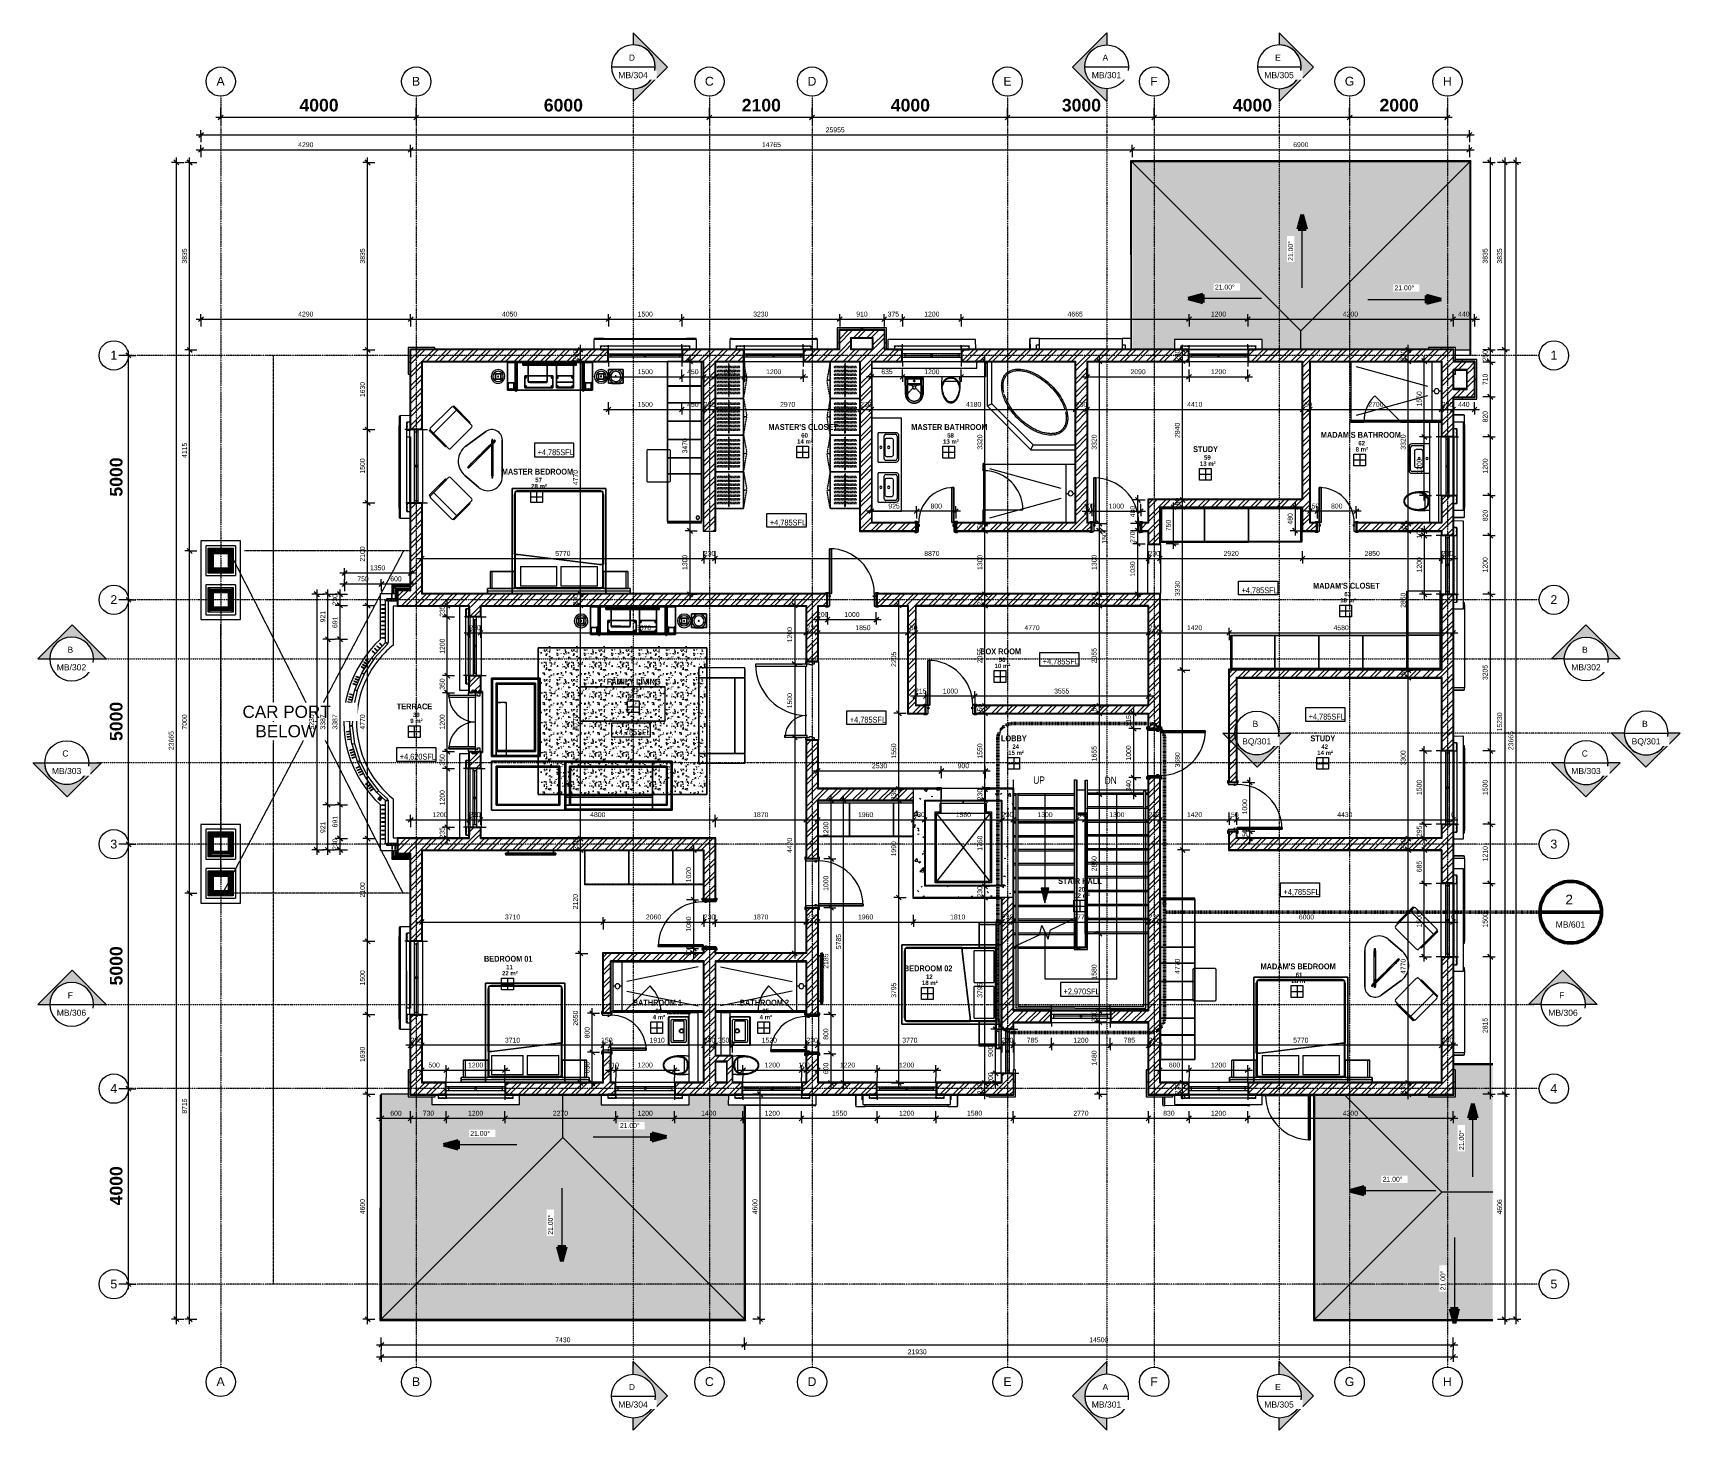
# Model space of a CAD drawing. Header units: millimetres. Extents: x -20313 to 13390, y -15775 to 12805.
import ezdxf

# ---------------------------------------------------------------- set-up
doc = ezdxf.new("R2010")
doc.units = ezdxf.units.MM
for name, pattern in [('Centre', [14.4, 3, -2.2, 7, -2.2]), ('Dash', [6, 4, -2]), ('Dash dot', [15.875, 6.35, -4.7625, 0, -4.7625]), ('Hidden', [3, 2, -1]), ('Overhead', [2.8, 2, -0.8]), ('TD_Callout Boundary', [4, 2, -2]), ('TD_Dash', [4, 2, -2]), ('TD_Level Line', [8, 4, -2, 0, -2])]:
    doc.linetypes.add(name, pattern=pattern)
for name, color, linetype, lineweight in [('A-ANNO-DIMS', 211, 'Continuous', 9), ('A-ANNO-DIMS-100', 211, 'Continuous', 9), ('A-ANNO-SYMB', 150, 'Continuous', 9), ('A-AREA-IDEN', 2, 'Continuous', 9), ('A-COLS', 52, 'Continuous', 5), ('A-DETL-GENF', 92, 'Overhead', 5), ('A-DETL-GENF-HDLN', 1, 'TD_Dash', 5), ('A-DETL-HDLN', 90, 'Hidden', 5), ('A-DETL-MBND', 5, 'Continuous', 5), ('A-DETL-MEDM', 33, 'Continuous', 9), ('A-DOOR', 31, 'Continuous', 5), ('A-DOOR-FRAM', 31, 'Continuous', 5), ('A-FLOR', 192, 'Continuous', 5), ('A-FLOR-HRAL', 11, 'Continuous', 5), ('A-FLOR-HRAL-MBND', 5, 'Overhead', 5), ('A-GENM', 13, 'Continuous', 5), ('A-GLAZ', 151, 'Continuous', 5), ('A-GLAZ-SILL', 1, 'Continuous', 5), ('A-ROOF', 132, 'Continuous', 5), ('A-ROOF-PATT', 132, 'Continuous', 5), ('A-WALL', 113, 'Continuous', 5), ('A-WALL-PATT', 111, 'Continuous', 18), ('G-ANNO-DIMS', 111, 'Continuous', 9), ('G-ANNO-SYMB', 111, 'Continuous', 9), ('G-ANNO-TEXT', 231, 'Continuous', 9), ('G-IMPT', 8, 'Continuous', 5), ('I-FURN', 30, 'Continuous', 5), ('I-WALL', 2, 'Continuous', 5), ('P-SANR-FIXT', 6, 'Continuous', 5), ('Q-CASE', 31, 'Continuous', 5), ('Q-CASE-HDLN', 31, 'TD_Dash', 5), ('S-GRID', 1, 'Continuous', 9), ('S-GRID-IDEN', 1, 'Continuous', 9), ('S-STRS', 31, 'Continuous', 5), ('S-STRS-ANNO', 31, 'Continuous', 5), ('S-STRS-IDEN', 31, 'Continuous', 5), ('S-STRS-MBND', 31, 'Overhead', 5)]:
    doc.layers.add(name, color=color, linetype=linetype, lineweight=lineweight)
doc.styles.add('Arial', font='arial.ttf', dxfattribs={"height": 125})
doc.styles.add('Arial Narrow', font='ARIALN.TTF', dxfattribs={"height": 150})
doc.styles.add('Arial Narrow_1', font='ARIALN.TTF', dxfattribs={"height": 120})
doc.styles.add('Arial Narrow_B', font='ARIALNB.TTF', dxfattribs={"height": 90})
doc.styles.add('Arial Narrow_B_1', font='ARIALNB.TTF', dxfattribs={"height": 120})
doc.styles.add('Arial_1', font='arial.ttf', dxfattribs={"height": 180})
doc.styles.add('Arial_2', font='arial.ttf', dxfattribs={"height": 250})
doc.styles.add('Arial_3', font='arial.ttf', dxfattribs={"height": 100})
doc.styles.add('Arial_4', font='arial.ttf', dxfattribs={"height": 200})
doc.styles.add('Arial_B', font='arialbd.ttf', dxfattribs={"height": 257.936508})
doc.dimstyles.new('Arial_1_0', dxfattribs={"dimscale": 304.8, "dimtxt": 102.02594, "dimasz": 0.328084, "dimexe": 0.328084, "dimexo": 0.0625, "dimgap": 0.082021, "dimtad": 1, "dimdec": 0, "dimzin": 0, "dimdsep": 46, "dimtxsty": 'Arial_3', "dimblk1": 'OBLIQUE', "dimblk2": 'OBLIQUE', "dimsah": 1, "dimcen": 0.09, "dimdle": 0.328084, "dimazin": 0, "dimtfac": 1, "dimtdec": 4, "dimtix": 1, "dimtmove": 0, "dimatfit": 3, "dimfxl": 0.492126, "dimfxlon": 1, "dimtvp": 1, "dimtolj": 1, "dimtzin": 0, "dimarcsym": 2})
doc.dimstyles.new('Arial_1_0_1', dxfattribs={"dimscale": 304.8, "dimtxt": 102.02594, "dimasz": 0.328084, "dimexe": 0.328084, "dimexo": 0.0625, "dimgap": 0.082021, "dimtad": 1, "dimdec": 0, "dimzin": 0, "dimdsep": 46, "dimtxsty": 'Arial_3', "dimblk1": 'OBLIQUE', "dimblk2": 'OBLIQUE', "dimsah": 1, "dimcen": 0.09, "dimdle": 0.328084, "dimazin": 0, "dimtfac": 1, "dimtdec": 4, "dimtix": 1, "dimtmove": 1, "dimatfit": 3, "dimfxl": 0.492126, "dimfxlon": 1, "dimtvp": 1, "dimtolj": 1, "dimtzin": 0, "dimarcsym": 2})
doc.dimstyles.new('Arial_1_0_2', dxfattribs={"dimscale": 304.8, "dimtxt": 102.02594, "dimasz": 0.328084, "dimexe": 0.328084, "dimexo": 0.0625, "dimgap": 0.082021, "dimtad": 1, "dimdec": 0, "dimzin": 0, "dimdsep": 46, "dimtxsty": 'Arial_3', "dimblk1": 'OBLIQUE', "dimblk2": 'OBLIQUE', "dimsah": 1, "dimcen": 0.09, "dimdle": 0.328084, "dimazin": 0, "dimtfac": 1, "dimtdec": 4, "dimtix": 1, "dimtmove": 0, "dimatfit": 3, "dimfxl": 0.492126, "dimfxlon": 1, "dimtvp": 1, "dimtolj": 1, "dimtzin": 0, "dimarcsym": 2})
doc.dimstyles.new('Arial_2_5', dxfattribs={"dimscale": 304.8, "dimtxt": 255.06485, "dimasz": 0.328084, "dimexe": 0.656168, "dimexo": 0.0625, "dimgap": 0.164042, "dimtad": 1, "dimdec": 0, "dimzin": 0, "dimdsep": 46, "dimtxsty": 'Arial_B', "dimblk1": 'OBLIQUE', "dimblk2": 'OBLIQUE', "dimsah": 1, "dimcen": 0.09, "dimdle": 0.328084, "dimazin": 0, "dimtfac": 1, "dimtdec": 4, "dimtix": 1, "dimtmove": 0, "dimatfit": 3, "dimfxl": 0.492126, "dimfxlon": 1, "dimtvp": 1, "dimtolj": 1, "dimtzin": 0, "dimarcsym": 2})
pattern_1 = [(45, (-8404.18, -5860.1), (-134.7038, 134.7038), []), (45, (-8314.37, -5860.1), (-134.7038, 134.7038), [])]
pattern_2 = [(0, (-8404.18, -5860.1), (812.8, 203.2), [33.528, -576.072, 33.528, -3827.272]), (0, (-8404.18, -5860.1), (812.8, 203.2), [-643.128, -576.072, 33.528, -1185.672, -2032]), (0, (-8404.18, -5860.1), (812.8, 203.2), [-2438.4, 33.528, -576.072, 33.528, -1388.872]), (0, (-8404.18, -5860.1), (812.8, 203.2), [-3081.528, -372.872, 33.528, -982.472]), (120, (-8099.38, -5758.5), (-582.3764, 602.3054), [33.528, -576.072, 33.528, -3827.272]), (120, (-8099.38, -5758.5), (-582.3764, 602.3054), [-643.128, -576.072, 33.528, -1185.672, -2032]), (120, (-8099.38, -5758.5), (-582.3764, 602.3054), [-2438.4, 33.528, -576.072, 33.528, -1388.872]), (120, (-8099.38, -5758.5), (-582.3764, 602.3054), [-3081.528, -372.872, 33.528, -982.472]), (240, (-7997.78, -5352.1), (-230.4236, -805.5054), [33.528, -576.072, 33.528, -3827.272]), (240, (-7997.78, -5352.1), (-230.4236, -805.5054), [-643.128, -576.072, 33.528, -1185.672, -2032]), (240, (-7997.78, -5352.1), (-230.4236, -805.5054), [-2438.4, 33.528, -576.072, 33.528, -1388.872]), (240, (-7997.78, -5352.1), (-230.4236, -805.5054), [-3081.528, -372.872, 33.528, -982.472])]
pattern_3 = [(50, (-8404.2, -5860.1), (728.737, -63.756), [76.2, -838.2]), (355, (-8404.2, -5860.1), (-140.97, 764.23), [60.96, -670.56]), (100.451, (-8343.45, -5865.4), (587.77, 700.467), [64.76, -712.36]), (46.184, (-8404.2, -5656.9), (1084.32, -168.17), [114.3, -1257.3]), (96.636, (-8313.8, -5670.9), (949.61, 989.71), [97.14, -1068.54]), (351.184, (-8404.2, -5656.9), (949.62, 989.7), [91.44, -1005.84]), (21, (-8302.6, -5707.7), (606.458, -409.06), [76.2, -838.2]), (326, (-8302.6, -5707.7), (247.21, 736.75), [60.96, -670.56]), (71.451, (-8252.04, -5741.8), (853.67, 327.685), [64.76, -712.36]), (37.5, (-8404.18, -5860.1), (12.355, 338.22), [33.528, -628.904, 33.528, -647.192, -673.1]), (37.5, (-8404.18, -5860.1), (12.355, 338.22), [-1343.152, 33.528, -639.572]), (7.5, (-8404.18, -5860.1), (267.279, 400.722), [33.528, -354.584, 33.528, -613.664, -256.54]), (7.5, (-8404.18, -5860.1), (267.279, 400.722), [-1035.304, 33.528, -223.012]), (327.5, (-8630.75, -5860.1), (542.363, -22.915), [33.528, -220.472, 33.528, -1810.512]), (327.5, (-8630.75, -5860.1), (542.363, -22.915), [-287.528, -758.952, 33.528, -1018.032]), (317.5, (-8732.34, -5860.1), (592.517, 101.707), [33.528, -296.672, 33.528, -492.76, -746.76]), (317.5, (-8732.34, -5860.1), (592.517, 101.707), [-856.49, 33.53, -713.23])]
pattern_4 = [(153.435, (9119, -8239.2), (-3067, -1022.33), [1270, -762, 1270, -762, -1615.6]), (153.435, (9119, -8239.2), (-3067, -1022.33), [-4064, 508, -1107.6]), (153.435, (9055.6, -8302.7), (-3067, -1022.33), [1016, -1270, 762, -762, -1869.6]), (153.435, (9055.6, -8302.7), (-3067, -1022.33), [-3810, 889, -980.6]), (153.435, (8865, -8302.7), (-3067, -1022.33), [762, -1524, 508, -762, -2123.6]), (153.435, (8865, -8302.7), (-3067, -1022.33), [-3556, 1143, -980.6]), (153.435, (9055.6, -8112.2), (-3067, -1022.33), [762, -1524, 635, -25618.6]), (153.435, (8865, -7921.7), (-3067, -1022.33), [381, -1905, 254, -25999.6]), (153.435, (8547.6, -8239.2), (-3067, -1022.33), [254, -1905, 254, -1016, -2250.6]), (153.435, (8547.6, -8239.2), (-3067, -1022.33), [-3429, 635, -1615.6]), (153.435, (8738, -7096.2), (-3067, -1022.33), [1270, -1905, 1524, -1006]), (153.435, (8928.6, -7096.2), (-3067, -1022.33), [1778, -1270, 1905, -752]), (153.435, (8865, -6969.2), (-3067, -1022.33), [2032, -1016, 1524, -1107.6]), (153.435, (8674.6, -6778.7), (-3067, -1022.33), [1270, -1778, 1016, -1615.6]), (153.435, (8293.6, -6969.2), (-3067, -1022.33), [635, -2540, 762, -1742.6]), (153.435, (8484, -6588.2), (-3067, -1022.33), [508, -2540, 508, -2123.6])]

msp = doc.modelspace()

# ---------------------------------------------------------------- texts
at = {"layer": 'A-ANNO-SYMB', "attachment_point": 1}
for s, insert, char_height, width, style in [('2', (11042.6, -4823.8), 200, 192.405, 'Arial_4'), ('MB/601', (10845.5, -5371.2), 125, 753.586, 'Arial')]:
    msp.add_mtext(s, dxfattribs=dict(at, insert=insert, char_height=char_height, width=width, style=style))
at = {"layer": 'A-AREA-IDEN', "attachment_point": 1}
for s, insert, char_height, width, style in [("MASTER'S CLOSET", (-5264.3, 4803.8), 120, 1691.561, 'Arial Narrow_B_1'), ('MASTER BATHROOM', (-2340.6, 4802.1), 120, 1843.881, 'Arial Narrow_B_1'), ('14 m²', (-4677.2, 4492.6), 90, 328.692, 'Arial Narrow_B'), ('60', (-4592.7, 4618.5), 90, 144.304, 'Arial Narrow_B'), ('13 m²', (-1690.9, 4490.9), 90, 328.692, 'Arial Narrow_B'), ('58', (-1606.4, 4616.9), 90, 144.304, 'Arial Narrow_B'), ("MADAM'S BATHROOM", (6039.5, 4643.6), 120, 1924.05, 'Arial Narrow_B_1'), ('62', (6806.6, 4458.3), 90, 144.304, 'Arial Narrow_B'), ('STUDY', (3425.1, 4350.6), 120, 609.282, 'Arial Narrow_B_1'), ('59', (3649.8, 4165.4), 90, 144.304, 'Arial Narrow_B'), ('8 m²', (6752.1, 4332.4), 90, 256.54, 'Arial Narrow_B'), ('MASTER BEDROOM', (-10718.9, 3890.2), 120, 1723.628, 'Arial Narrow_B_1'), ('13 m²', (3565.3, 4039.4), 90, 328.692, 'Arial Narrow_B'), ('28 m²', (-10118.8, 3579), 90, 328.692, 'Arial Narrow_B'), ('57', (-10034.3, 3705), 90, 144.304, 'Arial Narrow_B'), ("MADAM'S CLOSET", (5880.7, 1556.1), 120, 1611.392, 'Arial Narrow_B_1'), ('63', (6518.8, 1370.9), 90, 144.304, 'Arial Narrow_B'), ('18 m²', (6434.3, 1245), 90, 328.692, 'Arial Narrow_B'), ('BOX ROOM', (-929.1, 213.2), 120, 978.059, 'Arial Narrow_B_1'), ('56', (-552, 28), 90, 144.304, 'Arial Narrow_B'), ('10 m²', (-636.5, -98), 90, 328.692, 'Arial Narrow_B'), ('FAMILY LIVING', (-8570.3, -404.2), 120, 1306.751, 'Arial Narrow_B_1'), ('21', (-8057.6, -589.4), 90, 144.304, 'Arial Narrow_B'), ('TERRACE', (-12868.2, -912.6), 120, 865.822, 'Arial Narrow_B_1'), ('36 m²', (-8142.1, -715.4), 90, 328.692, 'Arial Narrow_B'), ('9 m²', (-12592.1, -1223.7), 90, 256.54, 'Arial Narrow_B'), ('39', (-12537.6, -1097.8), 90, 144.304, 'Arial Narrow_B'), ('LOBBY', (-504.8, -1564.9), 120, 625.316, 'Arial Narrow_B_1'), ('STUDY', (5825.2, -1564.9), 120, 609.282, 'Arial Narrow_B_1'), ('15 m²', (-357.6, -1876.1), 90, 328.692, 'Arial Narrow_B'), ('24', (-273.1, -1750.1), 90, 144.304, 'Arial Narrow_B'), ('14 m²', (5965.4, -1876.1), 90, 328.692, 'Arial Narrow_B'), ('42', (6049.9, -1750.1), 90, 144.304, 'Arial Narrow_B'), ('STAIR HALL', (663.8, -4483.6), 120, 1066.244, 'Arial Narrow_B_1'), ('20', (1077.4, -4668.8), 90, 144.304, 'Arial Narrow_B'), ('12 m²', (993, -4794.8), 90, 328.692, 'Arial Narrow_B'), ('BEDROOM 01', (-11084.4, -6074.9), 120, 1162.447, 'Arial Narrow_B_1'), ('22 m²', (-10715.7, -6386.1), 90, 328.692, 'Arial Narrow_B'), ('11', (-10631.2, -6260.2), 90, 144.304, 'Arial Narrow_B'), ('BEDROOM 02', (-2492, -6270.8), 120, 1162.447, 'Arial Narrow_B_1'), ("MADAM'S BEDROOM", (4805.8, -6230.8), 120, 1803.797, 'Arial Narrow_B_1'), ('18 m²', (-2123.3, -6582), 90, 328.692, 'Arial Narrow_B'), ('12', (-2038.9, -6456.1), 90, 144.304, 'Arial Narrow_B'), ('28 m²', (5439, -6542), 90, 328.692, 'Arial Narrow_B'), ('61', (5523.5, -6416.1), 90, 144.304, 'Arial Narrow_B'), ('BATHROOM 1', (-8039.4, -6972), 120, 1186.497, 'Arial Narrow_B_1'), ('BATHROOM 2', (-5851.4, -6972), 120, 1186.497, 'Arial Narrow_B_1'), ('4 m²', (-7630.8, -7283.2), 90, 256.54, 'Arial Narrow_B'), ('26', (-7576.3, -7157.2), 90, 144.304, 'Arial Narrow_B'), ('4 m²', (-5442.8, -7283.2), 90, 256.54, 'Arial Narrow_B'), ('25', (-5388.3, -7157.2), 90, 144.304, 'Arial Narrow_B')]:
    msp.add_mtext(s, dxfattribs=dict(at, insert=insert, char_height=char_height, width=width, style=style))
at = {"layer": 'G-ANNO-DIMS', "char_height": 120, "width": 812.014, "attachment_point": 1, "line_spacing_factor": 0.974696, "style": 'Arial Narrow_1'}
for s, insert in [('+4,785SFL', (-9985.8, 4288.8)), ('+4,785SFL', (-5232.7, 2849.8)), ('+4,785SFL', (4418.2, 1464.7)), ('+4,785SFL', (349.2, 6.8)), ('+4,785SFL', (-3597.4, -1183.8)), ('+4,785SFL', (5790.9, -1120.5)), ('+4,785SFL', (-8413.1, -1439.9)), ('+4,620SFL', (-12806.6, -1939.9)), ('+4,785SFL', (5275.8, -4707.5)), ('+2,970SFL', (774.3, -6743.2))]:
    msp.add_mtext(s, dxfattribs=dict(at, insert=insert))

# ---------------------------------------------------------------- blocks, each defined once
blk = doc.blocks.new('Columns_Pedestal_Doric - 600x400mm-1243400-01_First floor')
at = {"layer": 'A-DETL-MBND'}
for p, q in [((297, 305), (-313, 305)), ((-313, 305), (-313, -305)), ((297, -305), (297, 305)), ((297, -305), (-313, -305))]:
    blk.add_line(p, q, dxfattribs=at)
blk = doc.blocks.new('Lift Assembly - 8 Person-1265680-01_First floor')
at = {"layer": 'A-DETL-MBND'}
for p, q in [((-825, 1805), (325, 1805)), ((-825, 355), (-825, 1805)), ((-800, 1780), (300, 1780)), ((-800, 380), (-800, 1780)), ((-800, 380), (300, 1780)), ((-800, 1780), (300, 380)), ((300, 1780), (300, 380)), ((325, 1805), (325, 355)), ((-700, 355), (-825, 355)), ((300, 380), (-800, 380)), ((-725, 355), (-725, 183)), ((-700, 380), (-700, 183)), ((200, 380), (200, 183)), ((325, 355), (200, 355)), ((225, 355), (225, 183)), ((-700, 183), (-725, 183)), ((-700, 180), (-251, 180)), ((-700, 180), (-700, 130)), ((-251, 180), (-251, 130)), ((-249, 180), (200, 180)), ((-249, 180), (-249, 130)), ((200, 183), (225, 183)), ((200, 180), (200, 130))]:
    blk.add_line(p, q, dxfattribs=at)
blk = doc.blocks.new('Casement - 2L - 1200 X 1500-1125428-01_First floor')
at = {"layer": 'A-GLAZ'}
for p, q in [((-274, 130), (-274, 230)), ((-224, 35), (-274, 35)), ((876, 35), (-224, 35)), ((-224, -35), (-224, 35)), ((-224, 0), (-224, 15)), ((313, 0), (-224, 0)), ((876, -35), (876, 35)), ((926, 35), (876, 35)), ((926, 130), (926, 230)), ((-274, -35), (-224, -35)), ((-274, -130), (-274, -210)), ((-224, -35), (876, -35)), ((876, 0), (339, 0)), ((876, -35), (926, -35)), ((926, -130), (926, -230))]:
    blk.add_line(p, q, dxfattribs=at)
at = {"layer": 'A-GLAZ', "linetype": 'Centre'}
for p, q in [((313, 35), (313, -35)), ((339, 35), (339, -35))]:
    blk.add_line(p, q, dxfattribs=at)
blk = doc.blocks.new('Casement - 2L - 1200 X 1500-1125429-01_First floor')
at = {"layer": 'A-GLAZ'}
for p, q in [((-274, 130), (-274, 210)), ((-274, 35), (-224, 35)), ((-224, 35), (876, 35)), ((-224, 35), (-224, -35)), ((313, 0), (-224, 0)), ((-224, 0), (-224, -15)), ((876, 35), (876, -35)), ((876, 35), (926, 35)), ((926, 130), (926, 230)), ((-224, -35), (-274, -35)), ((-274, -130), (-274, -230)), ((876, -35), (-224, -35)), ((876, 0), (339, 0)), ((926, -35), (876, -35)), ((926, -130), (926, -230))]:
    blk.add_line(p, q, dxfattribs=at)
at = {"layer": 'A-GLAZ', "linetype": 'Centre'}
for p, q in [((313, -35), (313, 35)), ((339, -35), (339, 35))]:
    blk.add_line(p, q, dxfattribs=at)
blk = doc.blocks.new('Casement - 2L - 1500 X 1800-1200021-01_First floor')
at = {"layer": 'A-GLAZ'}
for p, q in [((-424, 130), (-424, 210)), ((-424, 35), (-374, 35)), ((-374, 35), (1026, 35)), ((-374, 35), (-374, -35)), ((313, 0), (-374, 0)), ((-374, 0), (-374, -15)), ((1026, 0), (339, 0)), ((1026, 35), (1026, -35)), ((1026, 35), (1076, 35)), ((1076, 130), (1076, 230)), ((-374, -35), (-424, -35)), ((-424, -130), (-424, -230)), ((1026, -35), (-374, -35)), ((1076, -35), (1026, -35)), ((1076, -130), (1076, -230))]:
    blk.add_line(p, q, dxfattribs=at)
at = {"layer": 'A-GLAZ', "linetype": 'Centre'}
for p, q in [((313, -35), (313, 35)), ((339, -35), (339, 35))]:
    blk.add_line(p, q, dxfattribs=at)
blk = doc.blocks.new('Casement - 2L - 1200 X 1800-1205388-01_First floor')
at = {"layer": 'A-GLAZ'}
for p, q in [((-274, 130), (-274, 230)), ((-224, 35), (-274, 35)), ((876, 35), (-224, 35)), ((-224, -35), (-224, 35)), ((-224, 0), (-224, 15)), ((313, 0), (-224, 0)), ((876, -35), (876, 35)), ((926, 35), (876, 35)), ((926, 130), (926, 230)), ((-274, -35), (-224, -35)), ((-274, -130), (-274, -210)), ((-224, -35), (876, -35)), ((876, 0), (339, 0)), ((876, -35), (926, -35)), ((926, -130), (926, -230))]:
    blk.add_line(p, q, dxfattribs=at)
at = {"layer": 'A-GLAZ', "linetype": 'Centre'}
for p, q in [((313, 35), (313, -35)), ((339, 35), (339, -35))]:
    blk.add_line(p, q, dxfattribs=at)
blk = doc.blocks.new('Casement - 2L - 900 toilet-899418-01_First floor')
at = {"layer": 'A-GLAZ'}
for p, q in [((-274, 130), (-274, 230)), ((-224, 35), (-274, 35)), ((876, 35), (-224, 35)), ((-224, -35), (-224, 35)), ((-224, 0), (-224, 15)), ((313, 0), (-224, 0)), ((876, -35), (876, 35)), ((926, 35), (876, 35)), ((926, 130), (926, 230)), ((-274, -35), (-224, -35)), ((-274, -130), (-274, -210)), ((-224, -35), (876, -35)), ((876, 0), (339, 0)), ((876, -35), (926, -35)), ((926, -130), (926, -230))]:
    blk.add_line(p, q, dxfattribs=at)
at = {"layer": 'A-GLAZ', "linetype": 'Centre'}
for p, q in [((313, 35), (313, -35)), ((339, 35), (339, -35))]:
    blk.add_line(p, q, dxfattribs=at)
blk = doc.blocks.new('Doors_IntSgl - 1000x2700mm-881395-01_First floor')
at = {"layer": 'A-DOOR'}
for p, q in [((-535, 150), (-495, 150)), ((-535, 130), (-535, 150)), ((-465, 130), (-500, 130)), ((-495, 150), (-469, 136)), ((500, 130), (465, 130)), ((469, 136), (495, 150)), ((495, 150), (535, 150)), ((535, 150), (535, 130)), ((-535, -150), (-535, -130)), ((-495, -150), (-535, -150)), ((-500, -130), (-465, -130)), ((-469, -136), (-495, -150)), ((420, -130), (458, -130)), ((420, -1046), (420, -130)), ((420, -130), (420, -1046)), ((458, -130), (420, -130)), ((458, -130), (458, -1046)), ((458, -1046), (458, -130)), ((465, -130), (500, -130)), ((495, -150), (469, -136)), ((535, -150), (495, -150)), ((535, -130), (535, -150)), ((458, -1046), (420, -1046)), ((420, -1046), (458, -1046))]:
    blk.add_line(p, q, dxfattribs=at)
for centre, radius, start, end in [((-473, 129), 8.06, 7.125, 60.2551), ((473, 129), 8.06, 119.7449, 172.875), ((-473, -129), 8.06, 299.7449, 352.875), ((-473, -129), 8.06, 299.7449, 352.875), ((458, -130), 916, 180, 270), ((473, -129), 8.06, 187.125, 240.2551), ((473, -129), 8.06, 187.125, 240.2551)]:
    blk.add_arc(centre, radius, start, end, dxfattribs=at)
at = {"layer": 'A-DOOR-FRAM'}
for p, q in [((-492, 130), (-460, 130)), ((-492, -130), (-492, 130)), ((-460, 130), (-460, -130)), ((460, 130), (492, 130)), ((460, -130), (460, 130)), ((492, 130), (492, -130)), ((-460, -130), (-492, -130)), ((-460, -58), (-441, -58)), ((-460, -90), (-460, -58)), ((-441, -90), (-460, -90)), ((-441, -58), (-441, -90)), ((441, -58), (460, -58)), ((441, -90), (441, -58)), ((460, -90), (441, -90)), ((460, -58), (460, -90)), ((492, -130), (460, -130))]:
    blk.add_line(p, q, dxfattribs=at)
blk = doc.blocks.new('Casement - 2L - 900 X 1500-1174682-01_First floor')
at = {"layer": 'A-GLAZ'}
for p, q in [((-124, 130), (-124, 210)), ((-124, 35), (-74, 35)), ((-74, 35), (726, 35)), ((-74, 35), (-74, -35)), ((313, 0), (-74, 0)), ((-74, 0), (-74, -15)), ((726, 0), (339, 0)), ((726, 35), (726, -35)), ((726, 35), (776, 35)), ((776, 130), (776, 230)), ((-74, -35), (-124, -35)), ((-124, -130), (-124, -230)), ((726, -35), (-74, -35)), ((776, -35), (726, -35)), ((776, -130), (776, -230))]:
    blk.add_line(p, q, dxfattribs=at)
at = {"layer": 'A-GLAZ', "linetype": 'Centre'}
for p, q in [((313, -35), (313, 35)), ((339, -35), (339, 35))]:
    blk.add_line(p, q, dxfattribs=at)
blk = doc.blocks.new('CAS_Casework - 1 Primary  __ Bedroom-1171553-01_First floor')
at = {"layer": 'Q-CASE'}
for p, q in [((-264, -100), (-264, 600)), ((354, -100), (-264, -100))]:
    blk.add_line(p, q, dxfattribs=at)
at = {"layer": 'Q-CASE-HDLN'}
for p, q in [((-264, 600), (-264, -80)), ((-264, -80), (354, -80))]:
    blk.add_line(p, q, dxfattribs=at)
blk = doc.blocks.new('CAS_Casework - 1 Primary  __ Bedroom-905977-01_First floor')
at = {"layer": 'Q-CASE'}
for p, q in [((-405, -100), (-405, 600)), ((495, 600), (495, -100)), ((495, -100), (-405, -100))]:
    blk.add_line(p, q, dxfattribs=at)
at = {"layer": 'Q-CASE-HDLN'}
for p, q in [((-405, 600), (-405, -80)), ((495, 600), (495, -80)), ((-405, -80), (495, -80))]:
    blk.add_line(p, q, dxfattribs=at)
blk = doc.blocks.new('PARAPET3 - PARAPET-973356-01_First floor')
at = {"layer": 'A-DETL-MBND'}
for p, q in [((-9350, 12911), (-13959, 12760)), ((-13939, 12741), (-9349, 12892)), ((-9350, 12911), (-9349, 12892)), ((-9349, 12892), (-9349, 12886)), ((-13959, 12760), (-13713, 5283)), ((-13939, 12741), (-13695, 5302)), ((-13713, 5283), (-9302, 5428)), ((-9303, 5447), (-13695, 5302))]:
    blk.add_line(p, q, dxfattribs=at)
for points, knots in [([(-13959, 12760), (-13959, 12760), (-13959, 12760), (-13958, 12759), (-13956, 12757), (-13954, 12756), (-13953, 12754), (-13951, 12753), (-13950, 12751), (-13947, 12749), (-13944, 12746), (-13941, 12743), (-13939, 12741)], [0.4444444, 0.4444444, 0.4444444, 0.4444444, 0.5555556, 0.6111111, 0.6666667, 0.75, 0.7708333, 0.7916667, 0.8333333, 0.875, 0.9166667, 1, 1, 1, 1]), ([(-13695, 5302), (-13696, 5300), (-13699, 5298), (-13702, 5294), (-13704, 5292), (-13706, 5290), (-13707, 5289), (-13709, 5287), (-13711, 5285), (-13712, 5284), (-13713, 5283), (-13713, 5283), (-13713, 5283)], [-1, -1, -1, -1, -0.9166667, -0.875, -0.8333333, -0.7916667, -0.7708333, -0.75, -0.6666667, -0.6111111, -0.5555556, -0.4444444, -0.4444444, -0.4444444, -0.4444444])]:
    blk.add_open_spline(points, degree=3, knots=knots, dxfattribs=at)
blk = doc.blocks.new('Doors_ExtDbl_w-Glazing_Bars_1 - 1510x2410mm 2-1171549-01_First floor')
at = {"layer": 'A-DOOR'}
for p, q in [((-548, 531), (-504, 531)), ((-548, -16), (-548, 531)), ((-548, 531), (-504, 531)), ((-548, 531), (-548, -16)), ((-504, 531), (-504, -16)), ((-504, -16), (-504, 531)), ((504, 531), (549, 531)), ((504, -16), (504, 531)), ((504, -16), (504, 531)), ((549, 531), (504, 531)), ((549, 531), (549, -16)), ((549, 531), (549, -16)), ((-650, -28), (-600, 57)), ((-650, 57), (-600, -28)), ((-650, -28), (-650, 57)), ((-650, 57), (-600, 57)), ((-600, 57), (-600, -28)), ((600, -28), (650, 57)), ((600, 57), (650, -28)), ((600, -28), (600, 57)), ((600, 57), (650, 57)), ((650, 57), (650, -28)), ((-600, -28), (-650, -28)), ((-625, -130), (-625, -160)), ((-625, -160), (-625, -130)), ((-625, -160), (625, -160)), ((625, -160), (-625, -160)), ((-551, -16), (-548, -16)), ((-504, -16), (-548, -16)), ((-548, -16), (-504, -16)), ((-504, -16), (504, -16)), ((549, -16), (504, -16)), ((549, -16), (504, -16)), ((549, -16), (551, -16)), ((650, -28), (600, -28)), ((625, -160), (625, -130)), ((625, -130), (625, -160))]:
    blk.add_line(p, q, dxfattribs=at)
for centre, start, end in [((-548, -16), 360, 90), ((549, -16), 90, 180)]:
    blk.add_arc(centre, 547, start, end, dxfattribs=at)
at = {"layer": 'A-DOOR-FRAM'}
for p, q in [((-600, -16), (-552, -16)), ((-530, -105), (-600, -105)), ((-552, -16), (-552, -63)), ((-552, -63), (-530, -63)), ((-530, -63), (-530, -105)), ((529, -63), (551, -63)), ((529, -105), (529, -63)), ((600, -105), (529, -105)), ((551, -16), (600, -16)), ((551, -63), (551, -16))]:
    blk.add_line(p, q, dxfattribs=at)
blk = doc.blocks.new('Curved_Railing_2881 - Curved_Railing_2881-1171567-01_First floor')
at = {"layer": 'A-GENM'}
for p, q in [((387, 25), (597, 25)), ((597, 25), (597, -25)), ((597, -25), (387, -25)), ((408, -26), (408, -107)), ((408, -107), (418, -107)), ((418, -26), (418, -107)), ((486, -26), (486, -107)), ((486, -107), (495, -107)), ((495, -26), (495, -107))]:
    blk.add_line(p, q, dxfattribs=at)
blk = doc.blocks.new('Curved_Railing_2881 - Curved_Railing_2881-1171742-01_First floor')
at = {"layer": 'A-GENM'}
for p, q in [((-3, -25), (-3, 25)), ((-3, 25), (898, 25)), ((898, 25), (898, -25)), ((898, -25), (-3, -25)), ((98, -26), (98, -107)), ((98, -107), (108, -107)), ((108, -26), (108, -107)), ((185, -26), (185, -107)), ((185, -107), (194, -107)), ((194, -26), (194, -107)), ((271, -26), (271, -107)), ((271, -107), (280, -107)), ((280, -26), (280, -107)), ((357, -26), (357, -107)), ((357, -107), (366, -107)), ((366, -26), (366, -107)), ((443, -26), (443, -107)), ((443, -107), (452, -107)), ((452, -26), (452, -107)), ((529, -26), (529, -107)), ((529, -107), (538, -107)), ((538, -26), (538, -107)), ((615, -26), (615, -107)), ((615, -107), (625, -107)), ((625, -26), (625, -107)), ((701, -26), (701, -107)), ((701, -107), (711, -107)), ((711, -26), (711, -107)), ((787, -26), (787, -107)), ((787, -107), (797, -107)), ((797, -26), (797, -107))]:
    blk.add_line(p, q, dxfattribs=at)
blk = doc.blocks.new('Curved_Railing_2881 - Curved_Railing_2881-1171830-01_First floor')
at = {"layer": 'A-GENM'}
for p, q in [((-3, -25), (-3, 25)), ((-3, 25), (207, 25)), ((207, -25), (-3, -25)), ((98, -26), (98, -107)), ((98, -107), (108, -107)), ((108, -26), (108, -107)), ((163, -26), (163, -107)), ((163, -107), (172, -107)), ((172, -26), (172, -107))]:
    blk.add_line(p, q, dxfattribs=at)
blk = doc.blocks.new('Railing - Railing-1000652-01_First floor')
at = {"layer": 'A-FLOR-HRAL'}
for p, q in [((-5861, -1187), (-5911, -1189)), ((-5911, -1189), (-5902, -1459)), ((-5861, -1192), (-5905, -1194)), ((-5861, -1192), (-5905, -1194)), ((-5861, -1192), (-5905, -1194)), ((-5861, -1192), (-5905, -1194)), ((-5861, -1192), (-5905, -1194)), ((-5860, -1222), (-5875, -1223)), ((-5860, -1222), (-5875, -1223)), ((-5860, -1222), (-5875, -1223)), ((-5860, -1222), (-5875, -1223)), ((-5860, -1222), (-5875, -1223)), ((-5859, -1227), (-5869, -1228)), ((-5869, -1228), (-5863, -1417)), ((-5278, -1168), (-5861, -1187)), ((-5258, -1207), (-5859, -1227)), ((-5573, -1408), (-2725, -1314)), ((-2725, -1314), (-2440, -1305)), ((-2724, -1354), (-2439, -1345)), ((-2440, -1305), (-2439, -1345)), ((-5902, -1459), (-5857, -1457)), ((-5863, -1417), (-5858, -1417)), ((-5858, -1417), (-5573, -1408)), ((-5857, -1457), (-5572, -1448)), ((-5572, -1448), (-2724, -1354))]:
    blk.add_line(p, q, dxfattribs=at)
blk = doc.blocks.new('Railing - Railing-1000656-01_First floor')
at = {"layer": 'A-FLOR-HRAL'}
for p, q in [((-5900, 7), (-7144, -34)), ((-5874, 8), (-5900, 7)), ((-7144, -34), (-7057, -2692)), ((-5899, -33), (-7103, -72)), ((-7103, -72), (-7018, -2651)), ((-5854, -31), (-5899, -33)), ((-7057, -2692), (-5818, -2652)), ((-7018, -2651), (-5819, -2612)), ((-5819, -2612), (-5534, -2602)), ((-5818, -2652), (-5533, -2642)), ((-5534, -2602), (-2686, -2509)), ((-5533, -2642), (-2684, -2549)), ((-2686, -2509), (-2616, -2506)), ((-2684, -2549), (-2614, -2546)), ((-2616, -2506), (-2614, -2546))]:
    blk.add_line(p, q, dxfattribs=at)
blk = doc.blocks.new('Doors_IntSgl - 800x2100mm-882953-01_First floor')
at = {"layer": 'A-DOOR'}
for p, q in [((-435, 150), (-395, 150)), ((-435, 130), (-435, 150)), ((-365, 130), (-400, 130)), ((-395, 150), (-369, 136)), ((400, 130), (365, 130)), ((369, 136), (395, 150)), ((395, 150), (435, 150)), ((435, 150), (435, 130)), ((-435, -150), (-435, -130)), ((-395, -150), (-435, -150)), ((-400, -130), (-365, -130)), ((-369, -136), (-395, -150)), ((320, -130), (358, -130)), ((320, -846), (320, -130)), ((320, -130), (320, -846)), ((358, -130), (320, -130)), ((358, -130), (358, -846)), ((358, -846), (358, -130)), ((365, -130), (400, -130)), ((395, -150), (369, -136)), ((435, -150), (395, -150)), ((435, -130), (435, -150)), ((358, -846), (320, -846)), ((320, -846), (358, -846))]:
    blk.add_line(p, q, dxfattribs=at)
for centre, radius, start, end in [((-373, 129), 8.06, 7.125, 60.2551), ((373, 129), 8.06, 119.7449, 172.875), ((-373, -129), 8.06, 299.7449, 352.875), ((-373, -129), 8.06, 299.7449, 352.875), ((358, -130), 716, 180, 270), ((373, -129), 8.06, 187.125, 240.2551), ((373, -129), 8.06, 187.125, 240.2551)]:
    blk.add_arc(centre, radius, start, end, dxfattribs=at)
at = {"layer": 'A-DOOR-FRAM'}
for p, q in [((-392, 130), (-360, 130)), ((-392, -130), (-392, 130)), ((-360, 130), (-360, -130)), ((360, 130), (392, 130)), ((360, -130), (360, 130)), ((392, 130), (392, -130)), ((-360, -130), (-392, -130)), ((-360, -58), (-341, -58)), ((-360, -90), (-360, -58)), ((-341, -90), (-360, -90)), ((-341, -58), (-341, -90)), ((341, -58), (360, -58)), ((341, -90), (341, -58)), ((360, -90), (341, -90)), ((360, -58), (360, -90)), ((392, -130), (360, -130))]:
    blk.add_line(p, q, dxfattribs=at)
blk = doc.blocks.new('FUR_3_Upholstry_Sofa-Kona - _-1171519-01_First floor')
at = {"layer": 'I-FURN', "color": 10}
for p, q in [((-2197, 2524), (-2597, 2524)), ((-2597, 2524), (-2597, 2484)), ((-2597, 2524), (-2597, 1524)), ((-2197, 2524), (-2597, 2524)), ((-2597, 2524), (-2597, 1524)), ((-397, 2524), (-2597, 2524)), ((-2597, 2524), (-397, 2524)), ((-2597, 1524), (-2597, 2524)), ((-2597, 1564), (-2597, 2484)), ((-2577, 2495), (-2577, 2504)), ((-2577, 2504), (-417, 2504)), ((-417, 2504), (-2577, 2504)), ((-2577, 2504), (-2577, 2495)), ((-2577, 1564), (-2577, 2494)), ((-2577, 2494), (-2577, 1564)), ((-2197, 2424), (-2497, 2424)), ((-2497, 2424), (-2497, 1624)), ((-2497, 2200), (-2497, 2424)), ((-2497, 2424), (-2197, 2424)), ((-2477, 2404), (-2197, 2404)), ((-2477, 1644), (-2477, 2404)), ((-2477, 2404), (-2477, 2200)), ((-2197, 2404), (-2477, 2404)), ((-2197, 2424), (-2197, 2524)), ((-2197, 2484), (-2197, 2524)), ((-397, 2524), (-2197, 2524)), ((-2197, 2524), (-2197, 2484)), ((-2197, 2524), (-2197, 2424)), ((-397, 2524), (-2197, 2524)), ((-2197, 2484), (-2197, 2424)), ((-2197, 2424), (-2197, 2484)), ((-2197, 2424), (-2197, 2224)), ((-2197, 2334), (-2197, 2424)), ((-2197, 2424), (-397, 2424)), ((-397, 2424), (-2197, 2424)), ((-2197, 2224), (-2197, 2424)), ((-2197, 2424), (-2197, 2245)), ((-2197, 2224), (-2197, 2424)), ((-2197, 2424), (-2197, 2224)), ((-497, 2424), (-2197, 2424)), ((-2197, 2424), (-497, 2424)), ((-2197, 2404), (-517, 2404)), ((-517, 2404), (-2197, 2404)), ((-517, 2404), (-517, 2301)), ((-517, 2301), (-517, 2404)), ((-497, 2318), (-497, 2424)), ((-497, 2424), (-497, 2318)), ((-417, 2504), (-417, 2495)), ((-417, 2495), (-417, 2504)), ((-417, 2495), (-417, 2485)), ((-417, 2485), (-417, 2495)), ((-417, 2484), (-417, 2424)), ((-417, 2424), (-417, 2484)), ((-417, 2424), (-417, 2317)), ((-417, 2317), (-417, 2424)), ((-397, 2424), (-397, 2524)), ((-397, 2484), (-397, 2524)), ((-397, 2424), (-397, 2524)), ((-397, 2524), (-397, 2424)), ((1103, 2524), (-397, 2524)), ((-397, 2524), (-397, 2424)), ((-397, 2424), (-397, 2524)), ((-397, 2524), (1103, 2524)), ((-397, 2484), (-397, 2424)), ((-397, 2424), (-397, 2334)), ((-397, 2224), (-397, 2424)), ((-397, 2224), (-397, 2424)), ((-397, 2424), (-397, 2224)), ((-397, 2224), (-397, 2424)), ((-397, 2424), (-397, 2224)), ((-397, 2424), (-397, 2224)), ((-397, 2224), (-397, 2424)), ((-297, 2424), (-297, 1624)), ((1003, 2424), (-297, 2424)), ((-297, 2424), (1003, 2424)), ((-297, 2200), (-297, 2424)), ((-277, 1644), (-277, 2404)), ((-277, 2404), (983, 2404)), ((983, 2404), (-277, 2404)), ((-277, 2404), (-277, 2200)), ((983, 2404), (983, 1644)), ((983, 1644), (983, 2404)), ((1003, 1624), (1003, 2424)), ((1003, 2424), (1003, 1624)), ((1103, 1524), (1103, 2524)), ((1103, 2524), (1103, 1524)), ((-2497, 1624), (-2497, 2200)), ((-2477, 2200), (-2477, 1644)), ((-2197, 2334), (-2197, 2260)), ((-2197, 2245), (-2197, 2260)), ((-397, 2260), (-2197, 2260)), ((-2197, 2224), (-2197, 2245)), ((-2197, 2245), (-2197, 1564)), ((-397, 2224), (-2197, 2224)), ((-2197, 1524), (-2197, 2224)), ((-2197, 1564), (-2197, 2224)), ((-2197, 2224), (-2197, 1524)), ((-517, 2300), (-517, 2286)), ((-517, 2286), (-517, 2300)), ((-517, 2285), (-517, 2274)), ((-517, 2274), (-517, 2285)), ((-517, 2273), (-517, 2265)), ((-517, 2265), (-517, 2273)), ((-517, 2265), (-517, 2260)), ((-517, 2260), (-517, 2265)), ((-517, 2260), (-517, 2224)), ((-517, 2224), (-517, 2260)), ((-517, 2224), (-517, 1644)), ((-517, 2200), (-517, 2224)), ((-517, 1644), (-517, 2200)), ((-497, 2301), (-497, 2317)), ((-497, 2317), (-497, 2301)), ((-497, 2286), (-497, 2300)), ((-497, 2300), (-497, 2286)), ((-497, 2274), (-497, 2285)), ((-497, 2285), (-497, 2274)), ((-497, 2265), (-497, 2273)), ((-497, 2273), (-497, 2265)), ((-497, 2260), (-497, 2265)), ((-497, 2265), (-497, 2260)), ((-497, 2224), (-497, 2260)), ((-497, 2260), (-497, 2224)), ((-497, 1624), (-497, 2224)), ((-497, 2224), (-497, 2200)), ((-497, 2200), (-497, 1624)), ((-417, 2317), (-417, 2300)), ((-417, 2300), (-417, 2317)), ((-417, 2300), (-417, 2285)), ((-417, 2285), (-417, 2300)), ((-417, 2285), (-417, 2273)), ((-417, 2273), (-417, 2285)), ((-417, 2273), (-417, 2265)), ((-417, 2265), (-417, 2273)), ((-417, 2265), (-417, 2260)), ((-417, 2260), (-417, 2265)), ((-417, 2260), (-417, 2224)), ((-417, 2224), (-417, 2260)), ((-417, 2224), (-417, 1554)), ((-417, 1554), (-417, 2224)), ((-397, 2260), (-397, 2334)), ((-397, 2260), (-397, 2224)), ((-397, 1524), (-397, 2224)), ((-397, 2224), (-397, 1564)), ((-397, 1524), (-397, 2224)), ((-397, 2224), (-397, 1524)), ((-397, 2224), (-397, 1524)), ((-397, 1524), (-397, 2224)), ((-297, 1624), (-297, 2200)), ((-277, 2200), (-277, 1644)), ((-2597, 1564), (-2597, 1524)), ((-2597, 1524), (-2197, 1524)), ((-2597, 1524), (-2197, 1524)), ((-2597, 1524), (-397, 1524)), ((-397, 1524), (-2597, 1524)), ((-2577, 1554), (-2577, 1564)), ((-2577, 1564), (-2577, 1554)), ((-2577, 1544), (-2577, 1554)), ((-2577, 1554), (-2577, 1544)), ((-417, 1544), (-2577, 1544)), ((-2577, 1544), (-417, 1544)), ((-2497, 1624), (-497, 1624)), ((-497, 1624), (-2497, 1624)), ((-517, 1644), (-2477, 1644)), ((-2477, 1644), (-517, 1644)), ((-2197, 1524), (-2197, 1564)), ((-2197, 1564), (-2197, 1524)), ((-2197, 1524), (-397, 1524)), ((-2197, 1524), (-397, 1524)), ((-417, 1554), (-417, 1545)), ((-417, 1545), (-417, 1554)), ((-397, 1524), (-397, 1564)), ((-397, 1524), (1103, 1524)), ((1103, 1524), (-397, 1524)), ((-297, 1624), (1003, 1624)), ((143, 1624), (-297, 1624)), ((983, 1644), (-277, 1644)), ((-277, 1644), (143, 1644)), ((103, 1424), (103, -176)), ((143, 1424), (103, 1424)), ((1103, 1424), (103, 1424)), ((103, -176), (103, 1424)), ((1103, 1424), (103, 1424)), ((103, 1424), (103, -176)), ((103, -176), (103, 1424)), ((103, 1424), (1103, 1424)), ((123, -156), (123, 1404)), ((123, 1404), (132, 1404)), ((132, 1404), (123, 1404)), ((123, 1404), (123, -156)), ((132, 1404), (143, 1404)), ((143, 1404), (132, 1404)), ((143, 1644), (983, 1644)), ((1003, 1624), (143, 1624)), ((143, 1424), (1063, 1424)), ((143, 1404), (801, 1404)), ((801, 1404), (143, 1404)), ((1003, 1423), (801, 1423)), ((801, 1423), (838, 1423)), ((801, 324), (801, 1423)), ((801, 1404), (843, 1404)), ((843, 1404), (801, 1404)), ((913, 1423), (838, 1423)), ((843, 1404), (851, 1404)), ((851, 1404), (843, 1404)), ((852, 1404), (863, 1404)), ((863, 1404), (852, 1404)), ((864, 1404), (878, 1404)), ((878, 1404), (864, 1404)), ((878, 1404), (895, 1404)), ((895, 1404), (878, 1404)), ((895, 1404), (912, 1404)), ((912, 1404), (895, 1404)), ((913, 1423), (1003, 1423)), ((913, 1404), (1003, 1404)), ((1003, 1404), (913, 1404)), ((1003, 1423), (1003, 324)), ((1003, 324), (1003, 1423)), ((1003, 1404), (1073, 1404)), ((1073, 1404), (1003, 1404)), ((1103, 1424), (1063, 1424)), ((1073, 1404), (1083, 1404)), ((1083, 1404), (1073, 1404)), ((1083, 1404), (1083, -156)), ((1083, -156), (1083, 1404)), ((1103, -176), (1103, 1424)), ((1103, -176), (1103, 1424)), ((1103, -176), (1103, 1424)), ((1103, 1424), (1103, -176)), ((801, 1324), (203, 1324)), ((203, 1324), (203, -76)), ((203, -76), (203, 1324)), ((203, 1324), (801, 1324)), ((223, -56), (223, 1304)), ((223, 1304), (801, 1304)), ((801, 1304), (223, 1304)), ((223, 1304), (223, -56)), ((843, 1324), (801, 1324)), ((801, 1324), (843, 1324)), ((801, 1304), (843, 1304)), ((843, 1304), (801, 1304)), ((851, 1324), (843, 1324)), ((843, 1324), (851, 1324)), ((843, 1304), (851, 1304)), ((851, 1304), (843, 1304)), ((862, 1324), (852, 1324)), ((852, 1324), (862, 1324)), ((852, 1304), (983, 1304)), ((983, 1304), (852, 1304)), ((1003, 1324), (864, 1324)), ((864, 1324), (1003, 1324)), ((983, 1304), (983, 324)), ((983, 324), (983, 1304)), ((1003, 324), (1003, 1324)), ((1003, 1324), (1003, 324)), ((838, 324), (801, 324)), ((801, 324), (1003, 324)), ((838, 324), (913, 324)), ((1003, 324), (913, 324)), ((983, 324), (983, -56)), ((983, -56), (983, 324)), ((1003, -76), (1003, 324)), ((1003, 324), (1003, -76)), ((103, -176), (1103, -176)), ((103, -176), (143, -176)), ((103, -176), (1103, -176)), ((1103, -176), (103, -176)), ((132, -156), (123, -156)), ((123, -156), (132, -156)), ((1063, -156), (133, -156)), ((133, -156), (1063, -156)), ((1063, -176), (143, -176)), ((203, -76), (1003, -76)), ((1003, -76), (203, -76)), ((983, -56), (223, -56)), ((223, -56), (983, -56)), ((1073, -156), (1063, -156)), ((1063, -156), (1073, -156)), ((1063, -176), (1103, -176)), ((1083, -156), (1073, -156)), ((1073, -156), (1083, -156))]:
    blk.add_line(p, q, dxfattribs=at)
blk = doc.blocks.new('FUR_3_Upholstry_Sofa-Parametric - Linear-1171520-01_First floor')
at = {"layer": 'I-FURN', "color": 10}
for p, q in [((-1009, -628), (-1009, -1568)), ((-999, -628), (-1009, -628)), ((-988, -628), (-1009, -628)), ((-988, -628), (-999, -628)), ((-988, -628), (-831, -628)), ((-831, -628), (-988, -628)), ((-809, -628), (-831, -628)), ((-825, -628), (-831, -628)), ((-809, -628), (-825, -628)), ((742, -628), (-809, -628)), ((-809, -628), (742, -628)), ((742, -628), (-809, -628)), ((-809, -628), (-809, -650)), ((742, -628), (-809, -628)), ((-809, -806), (-809, -629)), ((-809, -629), (-809, -806)), ((-809, -629), (-809, -806)), ((-809, -806), (-809, -629)), ((-809, -807), (-809, -650)), ((742, -650), (742, -628)), ((753, -628), (742, -628)), ((764, -628), (742, -628)), ((742, -806), (742, -629)), ((742, -629), (742, -806)), ((742, -806), (742, -629)), ((742, -629), (742, -806)), ((742, -650), (742, -807)), ((758, -628), (753, -628)), ((764, -628), (758, -628)), ((921, -628), (764, -628)), ((764, -628), (921, -628)), ((942, -628), (921, -628)), ((942, -628), (921, -628)), ((942, -1568), (942, -628)), ((-809, -828), (-809, -807)), ((-809, -807), (-809, -828)), ((-809, -807), (-809, -828)), ((-809, -807), (-809, -828)), ((-809, -828), (-809, -807)), ((-809, -1568), (-809, -828)), ((-809, -828), (-809, -1568)), ((-809, -828), (742, -828)), ((742, -828), (-809, -828)), ((742, -828), (-809, -828)), ((-809, -1568), (-809, -828)), ((-809, -828), (742, -828)), ((-809, -828), (-809, -1568)), ((-809, -1568), (-809, -828)), ((742, -828), (742, -807)), ((742, -807), (742, -828)), ((742, -828), (742, -807)), ((742, -828), (742, -807)), ((742, -807), (742, -828)), ((742, -1568), (742, -828)), ((742, -828), (742, -1568)), ((742, -828), (742, -1568)), ((742, -1568), (742, -828)), ((742, -828), (742, -1568)), ((-1009, -1568), (-988, -1568)), ((-1009, -1568), (-988, -1568)), ((-988, -1568), (-831, -1568)), ((-831, -1568), (-988, -1568)), ((-831, -1568), (-809, -1568)), ((-831, -1568), (-809, -1568)), ((-809, -1568), (742, -1568)), ((742, -1568), (-809, -1568)), ((-809, -1568), (742, -1568)), ((742, -1568), (-809, -1568)), ((742, -1568), (764, -1568)), ((742, -1568), (743, -1568)), ((743, -1568), (745, -1568)), ((745, -1568), (749, -1568)), ((749, -1568), (753, -1568)), ((753, -1568), (764, -1568)), ((921, -1568), (764, -1568)), ((764, -1568), (921, -1568)), ((921, -1568), (939, -1568)), ((921, -1568), (942, -1568)), ((939, -1568), (941, -1568)), ((941, -1568), (942, -1568))]:
    blk.add_line(p, q, dxfattribs=at)
blk = doc.blocks.new('plasma_screen_with_full_home_theatre_system_4277 - plasma_screen_with_full_home_theatre_system_4277-907539-01_First floor')
at = {"layer": 'I-FURN', "color": 10}
for p, q in [((-1202, 139), (-1508, 139)), ((-1508, 139), (-1508, -144)), ((-1508, -144), (-1508, 139)), ((-1508, 139), (-1487, 139)), ((-1487, 139), (-1450, 139)), ((-1486, 139), (-1485, 139)), ((-1435, 36), (-1485, 36)), ((-1435, 36), (-1485, 36)), ((-1450, 144), (-1450, 139)), ((-1270, 144), (-1450, 144)), ((-1270, 144), (-1450, 144)), ((-1450, 139), (-1405, 139)), ((-1450, 139), (-1447, 139)), ((-1450, 139), (-1444, 139)), ((-1447, 139), (-1405, 139)), ((-1446, 139), (-1447, 139)), ((-1444, 139), (-1270, 139)), ((-1434, 139), (-1434, 139)), ((-1432, 139), (-1431, 139)), ((-1431, 139), (-1431, 139)), ((-1430, 139), (-1429, 139)), ((-1405, 139), (-1270, 139)), ((-1405, 139), (-1336, 139)), ((-1336, 139), (-1282, 139)), ((-1282, 139), (-1270, 139)), ((-1270, 139), (-1270, 144)), ((-1270, 139), (-1202, 139)), ((-1202, -144), (-1202, 139)), ((-1202, 139), (-1202, -144)), ((-998, 56), (-1108, 56)), ((-1108, 56), (-1108, -54)), ((-1108, -54), (-1108, 56)), ((-1108, 56), (-1093, 56)), ((-1013, 58), (-1093, 58)), ((-1093, 58), (-1013, 58)), ((-1093, 58), (-1093, 56)), ((-1093, 58), (-1093, 56)), ((-1013, 56), (-1093, 56)), ((-1093, 56), (-1013, 56)), ((-1093, 56), (-1013, 56)), ((-1013, 56), (-1013, 58)), ((-1013, 58), (-1013, 56)), ((-1013, 56), (-998, 56)), ((-998, -54), (-998, 56)), ((-998, 56), (-998, -54)), ((-875, 280), (-875, -280)), ((-875, -280), (-875, 280)), ((-708, 280), (-875, 280)), ((-875, 280), (-708, 280)), ((-875, 280), (-875, -280)), ((-875, -280), (-875, 280)), ((-695, 280), (-875, 280)), ((-875, 280), (-695, 280)), ((-849, 271), (-854, 271)), ((-854, 271), (-854, 121)), ((-854, 121), (-854, 271)), ((-854, 271), (-849, 271)), ((-854, 121), (-849, 121)), ((-849, 121), (-854, 121)), ((-849, 121), (-849, 271)), ((-849, 271), (-849, 263)), ((-804, 263), (-849, 263)), ((-849, 263), (-849, 133)), ((-849, 133), (-849, 263)), ((-849, 263), (-804, 263)), ((-804, 263), (-849, 263)), ((-849, 263), (-849, 133)), ((-849, 133), (-849, 263)), ((-849, 263), (-804, 263)), ((-804, 263), (-849, 263)), ((-849, 263), (-849, 133)), ((-849, 133), (-849, 263)), ((-849, 263), (-804, 263)), ((-804, 263), (-849, 263)), ((-849, 263), (-849, 133)), ((-849, 133), (-849, 263)), ((-849, 263), (-804, 263)), ((-804, 263), (-849, 263)), ((-849, 263), (-849, 133)), ((-849, 133), (-849, 263)), ((-849, 263), (-804, 263)), ((-804, 263), (-849, 263)), ((-849, 263), (-849, 133)), ((-849, 133), (-849, 263)), ((-849, 263), (-804, 263)), ((-804, 263), (-849, 263)), ((-849, 263), (-849, 133)), ((-849, 133), (-849, 263)), ((-849, 263), (-804, 263)), ((-804, 263), (-849, 263)), ((-849, 263), (-849, 133)), ((-849, 133), (-849, 263)), ((-849, 263), (-804, 263)), ((-804, 263), (-849, 263)), ((-849, 263), (-849, 133)), ((-849, 133), (-849, 263)), ((-849, 263), (-804, 263)), ((-804, 263), (-849, 263)), ((-849, 263), (-849, 133)), ((-849, 133), (-849, 263)), ((-849, 263), (-804, 263)), ((-804, 263), (-849, 263)), ((-849, 263), (-849, 133)), ((-849, 133), (-849, 263)), ((-849, 263), (-804, 263)), ((-804, 263), (-849, 263)), ((-849, 263), (-849, 133)), ((-849, 133), (-849, 263)), ((-849, 263), (-804, 263)), ((-804, 263), (-849, 263)), ((-849, 263), (-849, 133)), ((-849, 133), (-849, 263)), ((-849, 263), (-804, 263)), ((-804, 263), (-849, 263)), ((-849, 263), (-849, 133)), ((-849, 133), (-849, 263)), ((-849, 263), (-804, 263)), ((-804, 263), (-849, 263)), ((-849, 263), (-849, 133)), ((-849, 133), (-849, 263)), ((-849, 263), (-804, 263)), ((-804, 263), (-849, 263)), ((-849, 263), (-849, 133)), ((-849, 133), (-849, 263)), ((-849, 263), (-804, 263)), ((-849, 263), (-849, 133)), ((-849, 133), (-734, 133)), ((-734, 133), (-849, 133)), ((-849, 133), (-734, 133)), ((-734, 133), (-849, 133)), ((-849, 133), (-734, 133)), ((-734, 133), (-849, 133)), ((-849, 133), (-734, 133)), ((-734, 133), (-849, 133)), ((-849, 133), (-734, 133)), ((-734, 133), (-849, 133)), ((-849, 133), (-734, 133)), ((-734, 133), (-849, 133)), ((-849, 133), (-734, 133)), ((-734, 133), (-849, 133)), ((-849, 133), (-734, 133)), ((-734, 133), (-849, 133)), ((-849, 133), (-734, 133)), ((-734, 133), (-849, 133)), ((-849, 133), (-734, 133)), ((-734, 133), (-849, 133)), ((-849, 133), (-734, 133)), ((-734, 133), (-849, 133)), ((-849, 133), (-734, 133)), ((-734, 133), (-849, 133)), ((-849, 133), (-734, 133)), ((-734, 133), (-849, 133)), ((-849, 133), (-734, 133)), ((-734, 133), (-849, 133)), ((-849, 133), (-734, 133)), ((-734, 133), (-849, 133)), ((-849, 133), (-734, 133)), ((-734, 133), (-849, 133)), ((-849, 133), (-849, 121)), ((-734, 263), (-781, 263)), ((-781, 263), (-734, 263)), ((-734, 263), (-781, 263)), ((-781, 263), (-734, 263)), ((-734, 263), (-781, 263)), ((-781, 263), (-734, 263)), ((-734, 263), (-781, 263)), ((-781, 263), (-734, 263)), ((-734, 263), (-781, 263)), ((-781, 263), (-734, 263)), ((-734, 263), (-781, 263)), ((-781, 263), (-734, 263)), ((-734, 263), (-781, 263)), ((-781, 263), (-734, 263)), ((-734, 263), (-781, 263)), ((-781, 263), (-734, 263)), ((-734, 263), (-781, 263)), ((-781, 263), (-734, 263)), ((-734, 263), (-781, 263)), ((-781, 263), (-734, 263)), ((-734, 263), (-781, 263)), ((-781, 263), (-734, 263)), ((-734, 263), (-781, 263)), ((-781, 263), (-734, 263)), ((-734, 263), (-781, 263)), ((-781, 263), (-734, 263)), ((-734, 263), (-781, 263)), ((-781, 263), (-734, 263)), ((-734, 263), (-781, 263)), ((-781, 263), (-734, 263)), ((-734, 263), (-781, 263)), ((-781, 263), (-734, 263)), ((-729, 271), (-734, 271)), ((-734, 271), (-734, 121)), ((-734, 263), (-734, 271)), ((-734, 271), (-729, 271)), ((-734, 133), (-734, 263)), ((-734, 263), (-734, 133)), ((-734, 133), (-734, 263)), ((-734, 263), (-734, 133)), ((-734, 133), (-734, 263)), ((-734, 263), (-734, 133)), ((-734, 133), (-734, 263)), ((-734, 263), (-734, 133)), ((-734, 133), (-734, 263)), ((-734, 263), (-734, 133)), ((-734, 133), (-734, 263)), ((-734, 263), (-734, 133)), ((-734, 133), (-734, 263)), ((-734, 263), (-734, 133)), ((-734, 133), (-734, 263)), ((-734, 263), (-734, 133)), ((-734, 133), (-734, 263)), ((-734, 263), (-734, 133)), ((-734, 133), (-734, 263)), ((-734, 263), (-734, 133)), ((-734, 133), (-734, 263)), ((-734, 263), (-734, 133)), ((-734, 133), (-734, 263)), ((-734, 263), (-734, 133)), ((-734, 133), (-734, 263)), ((-734, 263), (-734, 133)), ((-734, 133), (-734, 263)), ((-734, 263), (-734, 133)), ((-734, 133), (-734, 263)), ((-734, 263), (-734, 133)), ((-734, 133), (-734, 263)), ((-734, 263), (-734, 133)), ((-734, 133), (-734, 263)), ((-734, 121), (-734, 133)), ((-734, 121), (-729, 121)), ((-729, 121), (-734, 121)), ((-729, 121), (-729, 271)), ((-729, 271), (-729, 121)), ((-695, 280), (-708, 280)), ((-708, 280), (-695, 280)), ((-708, 280), (-708, -280)), ((-708, -280), (-708, 280)), ((-708, 280), (-695, 280)), ((-695, 280), (-708, 280)), ((-708, 280), (-708, -280)), ((-708, -280), (-708, 280)), ((-708, 280), (-695, 280)), ((-695, 280), (-708, 280)), ((-680, 300), (-695, 300)), ((-695, -300), (-695, 300)), ((-695, 300), (-695, 280)), ((-695, 300), (-680, 300)), ((-680, 280), (-695, 280)), ((-695, 280), (-680, 280)), ((-695, 280), (-680, 280)), ((-680, 280), (-695, 280)), ((-680, 280), (-695, 280)), ((-695, 280), (-680, 280)), ((-695, 280), (-680, 280)), ((-680, 280), (-695, 280)), ((-695, 280), (-695, -280)), ((-695, 280), (-680, 280)), ((-680, 280), (-695, 280)), ((-680, 300), (-680, -300)), ((-680, 280), (-680, 300)), ((-667, 280), (-680, 280)), ((-680, 280), (-667, 280)), ((-680, 280), (-667, 280)), ((-667, 280), (-680, 280)), ((680, 280), (-680, 280)), ((-680, 280), (680, 280)), ((-680, 280), (-667, 280)), ((-667, 280), (-680, 280)), ((-680, -280), (-680, 280)), ((667, 280), (-667, 280)), ((-667, 280), (667, 280)), ((-667, 280), (-667, -280)), ((-667, -280), (-667, 280)), ((-667, 280), (-667, -280)), ((-667, -280), (-667, 280)), ((-489, 230), (-489, 231)), ((-489, 231), (-489, 230)), ((-489, 231), (-140, 231)), ((-489, 231), (-140, 231)), ((-489, 210), (-489, 230)), ((-489, 230), (-489, 226)), ((-140, 230), (-489, 230)), ((-489, 230), (-140, 230)), ((-140, 230), (-489, 230)), ((-489, 230), (-140, 230)), ((-489, 226), (-489, 121)), ((-489, 226), (-140, 226)), ((-489, 121), (-489, 210)), ((-140, 210), (-489, 210)), ((-489, 120), (-489, 121)), ((-489, 121), (-489, 120)), ((-489, 121), (-140, 121)), ((-489, 121), (-140, 121)), ((-140, 120), (-489, 120)), ((-489, 120), (-140, 120)), ((-489, -230), (-489, 120)), ((-489, 120), (-489, 119)), ((-489, 119), (-489, 120)), ((-140, 120), (-489, 120)), ((-140, 120), (-489, 120)), ((-489, 120), (-140, 120)), ((-140, 120), (-489, 120)), ((-489, -9), (-489, 119)), ((-489, 119), (-489, -9)), ((-489, 119), (-489, -230)), ((-489, 119), (-140, 119)), ((-140, 119), (-489, 119)), ((-482, 121), (-474, 121)), ((-482, 121), (-479, 121)), ((-481, 120), (-482, 120)), ((-481, 120), (-482, 120)), ((-482, 120), (-474, 120)), ((-482, 120), (-474, 120)), ((-474, 118), (-482, 118)), ((-474, 118), (-482, 118)), ((-478, 120), (-481, 120)), ((-480, 120), (-481, 120)), ((-479, 120), (-480, 120)), ((-479, 121), (-474, 121)), ((-478, 120), (-479, 120)), ((-475, 120), (-478, 120)), ((-477, 120), (-478, 120)), ((-475, 120), (-477, 120)), ((-474, 120), (-475, 120)), ((-475, 120), (-475, 120)), ((-475, 120), (-475, 120)), ((-475, 120), (-475, 120)), ((-475, 120), (-475, 120)), ((-474, 120), (-475, 120)), ((-247, 121), (-239, 121)), ((-247, 121), (-239, 121)), ((-239, 120), (-247, 120)), ((-239, 120), (-247, 120)), ((-247, 120), (-240, 120)), ((-247, 120), (-239, 120)), ((-239, 118), (-247, 118)), ((-239, 118), (-247, 118)), ((-240, 120), (-239, 120)), ((-232, 121), (-225, 121)), ((-232, 121), (-224, 121)), ((-231, 120), (-232, 120)), ((-225, 120), (-232, 120)), ((-232, 120), (-225, 120)), ((-232, 120), (-224, 120)), ((-224, 118), (-232, 118)), ((-224, 118), (-232, 118)), ((-230, 120), (-231, 120)), ((-231, 120), (-231, 120)), ((-231, 120), (-231, 120)), ((-229, 120), (-230, 120)), ((-225, 120), (-229, 120)), ((-225, 121), (-224, 121)), ((-224, 120), (-225, 120)), ((-225, 120), (-225, 120)), ((-225, 120), (-225, 120)), ((-225, 120), (-225, 120)), ((-224, 120), (-225, 120)), ((-225, 120), (-224, 120)), ((-217, 121), (-209, 121)), ((-217, 121), (-212, 121)), ((-209, 120), (-217, 120)), ((-216, 120), (-217, 120)), ((-217, 120), (-210, 120)), ((-217, 120), (-209, 120)), ((-209, 118), (-217, 118)), ((-209, 118), (-217, 118)), ((-216, 120), (-216, 120)), ((-216, 120), (-216, 120)), ((-215, 120), (-216, 120)), ((-209, 120), (-215, 120)), ((-212, 121), (-211, 121)), ((-211, 121), (-210, 121)), ((-210, 121), (-209, 121)), ((-210, 121), (-210, 121)), ((-210, 120), (-209, 120)), ((-202, 121), (-201, 121)), ((-202, 121), (-199, 121)), ((-199, 120), (-202, 120)), ((-201, 120), (-202, 120)), ((-202, 120), (-194, 120)), ((-202, 120), (-194, 120)), ((-194, 118), (-202, 118)), ((-194, 118), (-202, 118)), ((-201, 121), (-200, 121)), ((-200, 120), (-201, 120)), ((-200, 121), (-199, 121)), ((-196, 120), (-200, 120)), ((-199, 121), (-198, 121)), ((-199, 121), (-197, 121)), ((-197, 120), (-199, 120)), ((-198, 121), (-197, 121)), ((-197, 121), (-195, 121)), ((-197, 121), (-194, 121)), ((-194, 120), (-197, 120)), ((-194, 120), (-196, 120)), ((-195, 121), (-195, 121)), ((-195, 121), (-195, 121)), ((-195, 121), (-194, 121)), ((-187, 121), (-186, 121)), ((-187, 121), (-186, 121)), ((-186, 120), (-187, 120)), ((-185, 120), (-187, 120)), ((-187, 120), (-179, 120)), ((-187, 120), (-179, 120)), ((-179, 118), (-187, 118)), ((-179, 118), (-187, 118)), ((-186, 121), (-186, 121)), ((-186, 121), (-180, 121)), ((-186, 121), (-185, 121)), ((-186, 121), (-186, 121)), ((-186, 121), (-186, 121)), ((-179, 120), (-186, 120)), ((-185, 121), (-184, 121)), ((-181, 120), (-185, 120)), ((-184, 121), (-183, 121)), ((-183, 121), (-182, 121)), ((-182, 121), (-181, 121)), ((-181, 121), (-180, 121)), ((-179, 120), (-181, 120)), ((-180, 121), (-180, 121)), ((-180, 121), (-180, 121)), ((-180, 121), (-179, 121)), ((-180, 121), (-179, 121)), ((-180, 121), (-180, 121)), ((-172, 121), (-171, 121)), ((-172, 121), (-167, 121)), ((-171, 120), (-172, 120)), ((-171, 120), (-172, 120)), ((-172, 120), (-164, 120)), ((-172, 120), (-164, 120)), ((-164, 118), (-172, 118)), ((-164, 118), (-172, 118)), ((-171, 121), (-164, 121)), ((-169, 120), (-171, 120)), ((-169, 120), (-171, 120)), ((-164, 120), (-169, 120)), ((-168, 120), (-169, 120)), ((-166, 120), (-168, 120)), ((-167, 121), (-166, 121)), ((-166, 121), (-165, 121)), ((-164, 120), (-166, 120)), ((-165, 121), (-164, 121)), ((-165, 121), (-165, 121)), ((-165, 121), (-165, 121)), ((-140, 230), (-140, 231)), ((-140, 231), (-140, 230)), ((-140, 226), (-140, 230)), ((-140, 230), (-140, 210)), ((-140, 121), (-140, 226)), ((-140, 210), (-140, 121)), ((-140, 120), (-140, 121)), ((-140, 121), (-140, 120)), ((-140, 120), (-140, 119)), ((-140, 119), (-140, 120)), ((-140, 120), (-140, -230)), ((-140, -9), (-140, 119)), ((-140, 119), (-140, -9)), ((-140, -230), (-140, 119)), ((-69, 220), (-69, 230)), ((-69, 230), (-69, -9)), ((-69, 230), (510, 230)), ((510, 230), (-69, 230)), ((-69, -9), (-69, 220)), ((510, 220), (-69, 220)), ((441, 120), (51, 120)), ((51, 120), (51, 107)), ((51, 120), (51, -230)), ((63, 120), (51, 120)), ((51, -230), (51, 107)), ((441, 107), (51, 107)), ((224, 121), (63, 121)), ((63, 121), (63, 112)), ((63, 121), (63, 120)), ((224, 121), (63, 121)), ((63, 119), (63, 120)), ((224, 120), (63, 120)), ((224, 120), (63, 120)), ((63, 116), (63, 118)), ((63, 114), (63, 116)), ((63, 112), (63, 114)), ((63, 111), (63, 112)), ((224, 112), (63, 112)), ((224, 111), (63, 111)), ((224, 120), (224, 121)), ((224, 112), (224, 121)), ((237, 120), (224, 120)), ((224, 118), (224, 116)), ((224, 116), (224, 113)), ((224, 112), (224, 111)), ((237, 120), (237, 121)), ((237, 121), (237, 120)), ((254, 121), (237, 121)), ((254, 121), (237, 121)), ((237, 120), (254, 120)), ((254, 120), (237, 120)), ((254, 120), (237, 120)), ((241, 112), (241, 111)), ((241, 112), (441, 112)), ((241, 111), (241, 112)), ((441, 111), (241, 111)), ((241, 110), (241, 111)), ((241, 111), (241, 110)), ((241, 111), (441, 111)), ((441, 110), (241, 110)), ((254, 120), (254, 121)), ((254, 121), (254, 120)), ((262, 120), (254, 120)), ((262, 120), (262, 121)), ((262, 121), (262, 120)), ((279, 121), (262, 121)), ((279, 121), (262, 121)), ((262, 120), (279, 120)), ((279, 120), (262, 120)), ((279, 120), (262, 120)), ((279, 120), (279, 121)), ((279, 121), (279, 120)), ((287, 120), (279, 120)), ((287, 120), (287, 121)), ((287, 121), (287, 120)), ((304, 121), (287, 121)), ((304, 121), (287, 121)), ((287, 120), (304, 120)), ((304, 120), (287, 120)), ((304, 120), (287, 120)), ((304, 120), (304, 121)), ((304, 121), (304, 120)), ((312, 120), (304, 120)), ((312, 120), (312, 121)), ((312, 121), (312, 120)), ((329, 121), (312, 121)), ((329, 121), (312, 121)), ((312, 120), (329, 120)), ((329, 120), (312, 120)), ((329, 120), (312, 120)), ((329, 120), (329, 121)), ((329, 121), (329, 120)), ((337, 120), (329, 120)), ((337, 120), (337, 121)), ((337, 121), (337, 120)), ((354, 121), (337, 121)), ((354, 121), (337, 121)), ((337, 120), (354, 120)), ((354, 120), (337, 120)), ((354, 120), (337, 120)), ((354, 120), (354, 121)), ((354, 121), (354, 120)), ((362, 120), (354, 120)), ((362, 120), (362, 121)), ((362, 121), (362, 120)), ((379, 121), (362, 121)), ((379, 121), (362, 121)), ((362, 120), (379, 120)), ((379, 120), (362, 120)), ((379, 120), (362, 120)), ((379, 120), (379, 121)), ((379, 121), (379, 120)), ((387, 120), (379, 120)), ((387, 120), (387, 121)), ((387, 121), (387, 120)), ((404, 121), (387, 121)), ((404, 121), (387, 121)), ((387, 120), (404, 120)), ((404, 120), (387, 120)), ((404, 120), (387, 120)), ((404, 120), (404, 121)), ((404, 121), (404, 120)), ((441, 120), (404, 120)), ((441, 112), (441, 120)), ((441, 112), (441, 119)), ((441, 112), (441, 111)), ((441, 111), (441, 110)), ((441, 110), (441, 111)), ((441, 107), (441, 111)), ((441, -230), (441, 109)), ((441, 107), (441, -230)), ((510, 230), (510, 220)), ((510, -9), (510, 230)), ((510, 220), (510, -9)), ((680, 280), (667, 280)), ((667, 280), (680, 280)), ((667, 280), (667, -280)), ((667, -280), (667, 280)), ((667, 280), (680, 280)), ((680, 280), (667, 280)), ((667, 280), (667, -280)), ((667, -280), (667, 280)), ((667, 280), (680, 280)), ((680, 280), (667, 280)), ((695, 300), (680, 300)), ((680, -300), (680, 300)), ((680, 300), (680, 280)), ((680, 300), (695, 300)), ((695, 280), (680, 280)), ((680, 280), (695, 280)), ((680, 280), (695, 280)), ((695, 280), (680, 280)), ((680, 280), (695, 280)), ((695, 280), (680, 280)), ((695, 280), (680, 280)), ((680, 280), (695, 280)), ((680, 280), (680, -280)), ((680, 280), (695, 280)), ((695, 280), (680, 280)), ((695, 300), (695, -300)), ((695, 280), (695, 300)), ((708, 280), (695, 280)), ((695, 280), (708, 280)), ((695, 280), (708, 280)), ((708, 280), (695, 280)), ((695, 280), (708, 280)), ((708, 280), (695, 280)), ((865, 280), (695, 280)), ((695, 280), (865, 280)), ((695, -280), (695, 280)), ((865, 280), (708, 280)), ((708, 280), (865, 280)), ((708, 280), (708, -280)), ((708, -280), (708, 280)), ((708, 280), (708, -280)), ((708, -280), (708, 280)), ((734, 271), (729, 271)), ((729, 271), (729, 121)), ((729, 121), (729, 271)), ((729, 271), (734, 271)), ((729, 121), (734, 121)), ((734, 121), (729, 121)), ((734, 121), (734, 271)), ((734, 271), (734, 263)), ((781, 263), (734, 263)), ((734, 263), (734, 133)), ((734, 133), (734, 263)), ((734, 263), (781, 263)), ((781, 263), (734, 263)), ((734, 263), (734, 133)), ((734, 133), (734, 263)), ((734, 263), (781, 263)), ((781, 263), (734, 263)), ((734, 263), (734, 133)), ((734, 133), (734, 263)), ((734, 263), (781, 263)), ((781, 263), (734, 263)), ((734, 263), (734, 133)), ((734, 133), (734, 263)), ((734, 263), (781, 263)), ((781, 263), (734, 263)), ((734, 263), (734, 133)), ((734, 133), (734, 263)), ((734, 263), (781, 263)), ((781, 263), (734, 263)), ((734, 263), (734, 133)), ((734, 133), (734, 263)), ((734, 263), (781, 263)), ((781, 263), (734, 263)), ((734, 263), (734, 133)), ((734, 133), (734, 263)), ((734, 263), (781, 263)), ((781, 263), (734, 263)), ((734, 263), (734, 133)), ((734, 133), (734, 263)), ((734, 263), (781, 263)), ((781, 263), (734, 263)), ((734, 263), (734, 133)), ((734, 133), (734, 263)), ((734, 263), (781, 263)), ((781, 263), (734, 263)), ((734, 263), (734, 133)), ((734, 133), (734, 263)), ((734, 263), (781, 263)), ((781, 263), (734, 263)), ((734, 263), (734, 133)), ((734, 133), (734, 263)), ((734, 263), (781, 263)), ((781, 263), (734, 263)), ((734, 263), (734, 133)), ((734, 133), (734, 263)), ((734, 263), (781, 263)), ((781, 263), (734, 263)), ((734, 263), (734, 133)), ((734, 133), (734, 263)), ((734, 263), (781, 263)), ((781, 263), (734, 263)), ((734, 263), (734, 133)), ((734, 133), (734, 263)), ((734, 263), (781, 263)), ((781, 263), (734, 263)), ((734, 263), (734, 133)), ((734, 133), (734, 263)), ((734, 263), (781, 263)), ((781, 263), (734, 263)), ((734, 263), (734, 133)), ((734, 133), (734, 263)), ((734, 263), (781, 263)), ((734, 263), (734, 133)), ((734, 133), (849, 133)), ((849, 133), (734, 133)), ((734, 133), (849, 133)), ((849, 133), (734, 133)), ((734, 133), (849, 133)), ((849, 133), (734, 133)), ((734, 133), (849, 133)), ((849, 133), (734, 133)), ((734, 133), (849, 133)), ((849, 133), (734, 133)), ((734, 133), (849, 133)), ((849, 133), (734, 133)), ((734, 133), (849, 133)), ((849, 133), (734, 133)), ((734, 133), (849, 133)), ((849, 133), (734, 133)), ((734, 133), (849, 133)), ((849, 133), (734, 133)), ((734, 133), (849, 133)), ((849, 133), (734, 133)), ((734, 133), (849, 133)), ((849, 133), (734, 133)), ((734, 133), (849, 133)), ((849, 133), (734, 133)), ((734, 133), (849, 133)), ((849, 133), (734, 133)), ((734, 133), (849, 133)), ((849, 133), (734, 133)), ((734, 133), (849, 133)), ((849, 133), (734, 133)), ((734, 133), (849, 133)), ((849, 133), (734, 133)), ((734, 133), (734, 121)), ((849, 263), (804, 263)), ((804, 263), (849, 263)), ((849, 263), (804, 263)), ((804, 263), (849, 263)), ((849, 263), (804, 263)), ((804, 263), (849, 263)), ((849, 263), (804, 263)), ((804, 263), (849, 263)), ((849, 263), (804, 263)), ((804, 263), (849, 263)), ((849, 263), (804, 263)), ((804, 263), (849, 263)), ((849, 263), (804, 263)), ((804, 263), (849, 263)), ((849, 263), (804, 263)), ((804, 263), (849, 263)), ((849, 263), (804, 263)), ((804, 263), (849, 263)), ((849, 263), (804, 263)), ((804, 263), (849, 263)), ((849, 263), (804, 263)), ((804, 263), (849, 263)), ((849, 263), (804, 263)), ((804, 263), (849, 263)), ((849, 263), (804, 263)), ((804, 263), (849, 263)), ((849, 263), (804, 263)), ((804, 263), (849, 263)), ((849, 263), (804, 263)), ((804, 263), (849, 263)), ((849, 263), (804, 263)), ((804, 263), (849, 263)), ((854, 271), (849, 271)), ((849, 271), (849, 121)), ((849, 263), (849, 271)), ((849, 271), (854, 271)), ((849, 133), (849, 263)), ((849, 263), (849, 133)), ((849, 133), (849, 263)), ((849, 263), (849, 133)), ((849, 133), (849, 263)), ((849, 263), (849, 133)), ((849, 133), (849, 263)), ((849, 263), (849, 133)), ((849, 133), (849, 263)), ((849, 263), (849, 133)), ((849, 133), (849, 263)), ((849, 263), (849, 133)), ((849, 133), (849, 263)), ((849, 263), (849, 133)), ((849, 133), (849, 263)), ((849, 263), (849, 133)), ((849, 133), (849, 263)), ((849, 263), (849, 133)), ((849, 133), (849, 263)), ((849, 263), (849, 133)), ((849, 133), (849, 263)), ((849, 263), (849, 133)), ((849, 133), (849, 263)), ((849, 263), (849, 133)), ((849, 133), (849, 263)), ((849, 263), (849, 133)), ((849, 133), (849, 263)), ((849, 263), (849, 133)), ((849, 133), (849, 263)), ((849, 263), (849, 133)), ((849, 133), (849, 263)), ((849, 263), (849, 133)), ((849, 133), (849, 263)), ((849, 121), (849, 133)), ((849, 121), (854, 121)), ((854, 121), (849, 121)), ((854, 121), (854, 271)), ((854, 271), (854, 121)), ((865, 280), (865, -280)), ((865, -280), (865, 280)), ((865, 280), (865, -280)), ((865, -280), (865, 280)), ((1108, 56), (998, 56)), ((998, 56), (998, -54)), ((998, -54), (998, 56)), ((998, 56), (1013, 56)), ((1013, 58), (1093, 58)), ((1093, 58), (1013, 58)), ((1013, 56), (1013, 58)), ((1013, 58), (1013, 56)), ((1013, 56), (1093, 56)), ((1093, 56), (1013, 56)), ((1013, 56), (1093, 56)), ((1093, 58), (1093, 56)), ((1093, 58), (1093, 56)), ((1093, 56), (1108, 56)), ((1108, -54), (1108, 56)), ((1108, 56), (1108, -54)), ((-1508, -144), (-1202, -144)), ((-1202, -144), (-1508, -144)), ((-1108, -54), (-998, -54)), ((-998, -54), (-1108, -54)), ((-875, -280), (-708, -280)), ((-875, -280), (-708, -280)), ((-875, -280), (-695, -280)), ((-875, -280), (-695, -280)), ((-708, -280), (-695, -280)), ((-708, -280), (-695, -280)), ((-695, -280), (-708, -280)), ((-695, -280), (-708, -280)), ((-695, -280), (-708, -280)), ((-695, -280), (-708, -280)), ((-695, -280), (-680, -280)), ((-695, -280), (-680, -280)), ((-680, -280), (-695, -280)), ((-680, -280), (-695, -280)), ((-695, -280), (-680, -280)), ((-695, -280), (-680, -280)), ((-680, -280), (-695, -280)), ((-680, -280), (-695, -280)), ((-695, -300), (-695, -280)), ((-695, -280), (-680, -280)), ((-695, -280), (-680, -280)), ((-680, -280), (-667, -280)), ((-680, -280), (-667, -280)), ((-667, -280), (-680, -280)), ((-667, -280), (-680, -280)), ((-680, -280), (-550, -280)), ((-680, -280), (-550, -280)), ((-667, -280), (-680, -280)), ((-667, -280), (-680, -280)), ((-680, -280), (-680, -300)), ((-667, -280), (-550, -280)), ((-667, -280), (-550, -280)), ((-535, -230), (-550, -230)), ((-550, -230), (550, -230)), ((-550, -230), (-550, -280)), ((-550, -230), (-550, -280)), ((550, -280), (-550, -280)), ((-550, -280), (-520, -280)), ((-550, -280), (-520, -280)), ((-550, -280), (-520, -280)), ((-550, -280), (-520, -280)), ((-550, -280), (-520, -280)), ((-520, -230), (-535, -230)), ((-535, -230), (-520, -230)), ((-520, -230), (-535, -230)), ((-535, -232), (-535, -230)), ((-535, -230), (-535, -232)), ((-535, -232), (-520, -232)), ((-520, -232), (-535, -232)), ((352, -230), (-520, -230)), ((520, -230), (-520, -230)), ((-520, -230), (520, -230)), ((-520, -230), (520, -230)), ((520, -230), (-520, -230)), ((-520, -230), (-520, -237)), ((-520, -230), (-520, -280)), ((-520, -232), (520, -232)), ((520, -232), (-520, -232)), ((-520, -237), (-520, -243)), ((520, -237), (-520, -237)), ((-520, -237), (520, -237)), ((-520, -237), (-520, -243)), ((-520, -237), (-520, -243)), ((-520, -243), (-520, -280)), ((520, -243), (-520, -243)), ((-520, -243), (520, -243)), ((-520, -280), (520, -280)), ((520, -280), (-520, -280)), ((-520, -280), (520, -280)), ((-520, -280), (520, -280)), ((-520, -280), (520, -280)), ((-520, -280), (520, -280)), ((-520, -280), (520, -280)), ((-489, -9), (-140, -9)), ((-140, -9), (-489, -9)), ((-489, -230), (-140, -230)), ((-140, -230), (-489, -230)), ((-69, -9), (51, -9)), ((51, -9), (-69, -9)), ((51, -9), (441, -9)), ((441, -9), (51, -9)), ((51, -230), (352, -230)), ((352, -230), (51, -230)), ((350, -230), (361, -230)), ((350, -230), (353, -230)), ((350, -234), (350, -234)), ((363, -234), (350, -234)), ((352, -234), (350, -234)), ((361, -230), (352, -230)), ((352, -230), (361, -230)), ((361, -230), (352, -230)), ((360, -234), (352, -234)), ((353, -230), (356, -230)), ((356, -230), (360, -230)), ((360, -230), (362, -230)), ((361, -234), (360, -234)), ((382, -230), (361, -230)), ((361, -230), (363, -230)), ((361, -230), (382, -230)), ((382, -230), (361, -230)), ((363, -234), (361, -234)), ((362, -230), (363, -230)), ((380, -230), (386, -230)), ((380, -230), (393, -230)), ((391, -234), (380, -234)), ((381, -234), (380, -234)), ((388, -234), (381, -234)), ((391, -230), (382, -230)), ((382, -230), (391, -230)), ((391, -230), (382, -230)), ((386, -230), (388, -230)), ((388, -230), (391, -230)), ((391, -234), (388, -234)), ((412, -230), (391, -230)), ((391, -230), (393, -230)), ((391, -230), (412, -230)), ((412, -230), (391, -230)), ((393, -234), (391, -234)), ((393, -234), (391, -234)), ((393, -234), (393, -234)), ((410, -230), (423, -230)), ((410, -230), (410, -230)), ((410, -230), (421, -230)), ((423, -234), (410, -234)), ((423, -234), (410, -234)), ((421, -230), (412, -230)), ((412, -230), (421, -230)), ((421, -230), (412, -230)), ((442, -230), (421, -230)), ((421, -230), (422, -230)), ((421, -230), (441, -230)), ((441, -230), (421, -230)), ((422, -230), (423, -230)), ((423, -230), (423, -230)), ((423, -234), (423, -234)), ((440, -230), (453, -230)), ((440, -230), (440, -230)), ((440, -230), (452, -230)), ((441, -234), (440, -234)), ((442, -234), (440, -234)), ((441, -9), (510, -9)), ((510, -9), (441, -9)), ((446, -234), (441, -234)), ((451, -230), (442, -230)), ((450, -234), (442, -234)), ((453, -234), (446, -234)), ((453, -234), (450, -234)), ((520, -230), (451, -230)), ((452, -230), (453, -230)), ((535, -230), (520, -230)), ((520, -230), (535, -230)), ((535, -230), (520, -230)), ((520, -280), (520, -230)), ((520, -230), (520, -237)), ((520, -232), (535, -232)), ((535, -232), (520, -232)), ((520, -237), (520, -243)), ((520, -243), (520, -237)), ((520, -237), (520, -243)), ((520, -243), (520, -280)), ((520, -280), (550, -280)), ((520, -280), (550, -280)), ((520, -280), (550, -280)), ((520, -280), (550, -280)), ((520, -280), (550, -280)), ((550, -230), (535, -230)), ((535, -232), (535, -230)), ((535, -230), (535, -232)), ((550, -280), (550, -230)), ((550, -230), (550, -280)), ((550, -280), (667, -280)), ((550, -280), (667, -280)), ((550, -280), (680, -280)), ((550, -280), (680, -280)), ((667, -280), (680, -280)), ((667, -280), (680, -280)), ((680, -280), (667, -280)), ((680, -280), (667, -280)), ((680, -280), (667, -280)), ((680, -280), (667, -280)), ((680, -280), (695, -280)), ((680, -280), (695, -280)), ((695, -280), (680, -280)), ((695, -280), (680, -280)), ((695, -280), (680, -280)), ((695, -280), (680, -280)), ((680, -280), (695, -280)), ((680, -280), (695, -280)), ((680, -280), (695, -280)), ((680, -300), (680, -280)), ((680, -280), (695, -280)), ((695, -280), (708, -280)), ((695, -280), (708, -280)), ((708, -280), (695, -280)), ((708, -280), (695, -280)), ((708, -280), (695, -280)), ((708, -280), (695, -280)), ((695, -280), (865, -280)), ((695, -280), (865, -280)), ((695, -280), (695, -300)), ((708, -280), (865, -280)), ((708, -280), (865, -280)), ((998, -54), (1108, -54)), ((1108, -54), (998, -54))]:
    blk.add_line(p, q, dxfattribs=at)
at = {"layer": 'I-FURN', "color": 10, "flags": 128}
for points in [[(-1491, 139), (-1490, 139), (-1490, 139), (-1490, 139), (-1489, 139), (-1489, 139), (-1488, 139), (-1488, 139), (-1487, 139), (-1486, 139), (-1486, 139)], [(-1491, 139), (-1491, 139), (-1491, 139), (-1491, 139)], [(-1491, 139), (-1491, 139), (-1491, 139)], [(-1451, 139), (-1452, 139), (-1453, 139), (-1454, 139), (-1456, 139), (-1457, 139), (-1458, 139), (-1459, 139), (-1461, 139), (-1462, 139), (-1463, 139), (-1464, 139), (-1466, 139), (-1467, 139), (-1468, 139), (-1469, 139), (-1471, 139), (-1472, 139), (-1473, 139), (-1474, 139), (-1475, 139), (-1476, 139), (-1477, 139), (-1478, 139), (-1479, 139), (-1480, 139), (-1481, 139), (-1482, 139), (-1483, 139), (-1484, 139), (-1485, 139), (-1485, 139), (-1486, 139), (-1487, 139), (-1487, 139), (-1488, 139), (-1488, 139), (-1489, 139), (-1489, 139), (-1490, 139), (-1490, 139), (-1490, 139), (-1491, 139), (-1491, 139), (-1491, 139), (-1491, 139), (-1491, 139), (-1491, 139)], [(-1485, 139), (-1484, 139), (-1483, 139), (-1483, 139), (-1482, 139), (-1481, 139), (-1480, 139), (-1479, 139), (-1478, 139), (-1477, 139), (-1476, 139), (-1475, 139), (-1473, 139), (-1472, 139), (-1471, 139), (-1470, 139), (-1469, 139), (-1468, 139), (-1466, 139), (-1465, 139), (-1464, 139), (-1463, 139), (-1461, 139), (-1460, 139), (-1459, 139), (-1458, 139), (-1456, 139), (-1455, 139), (-1454, 139), (-1453, 139), (-1451, 139), (-1450, 139)], [(-1447, 139), (-1448, 139), (-1450, 139)], [(-1449, 139), (-1448, 139), (-1447, 139), (-1446, 139), (-1444, 139), (-1443, 139), (-1442, 139)], [(-1443, 139), (-1444, 139), (-1445, 139), (-1446, 139)], [(-1430, 139), (-1431, 139), (-1431, 139), (-1432, 139), (-1433, 139), (-1433, 139), (-1434, 139), (-1435, 139), (-1435, 139), (-1436, 139), (-1437, 139), (-1438, 139), (-1439, 139), (-1440, 139), (-1441, 139), (-1442, 139), (-1443, 139)], [(-1442, 139), (-1441, 139), (-1440, 139)], [(-1440, 139), (-1439, 139), (-1438, 139), (-1437, 139), (-1437, 139), (-1436, 139), (-1435, 139), (-1434, 139)], [(-1434, 139), (-1433, 139), (-1432, 139), (-1432, 139)], [(-1431, 139), (-1430, 139), (-1430, 139)], [(-1428, 139), (-1428, 139), (-1428, 139), (-1429, 139), (-1429, 139), (-1429, 139), (-1429, 139), (-1430, 139), (-1430, 139), (-1430, 139)], [(-1429, 139), (-1429, 139), (-1429, 139), (-1429, 139), (-1429, 139), (-1428, 139), (-1428, 139), (-1428, 139)]]:
    blk.add_lwpolyline(points, dxfattribs=at)
at = {"layer": 'I-FURN', "color": 10}
for centre, radius, start, end in [((-1355, 0), 140, 158.9525, 180), ((-1355, 0), 140, 180, 0), ((-1355, 0), 140, 158.2439, 158.9525), ((-1355, 0), 140, 156.1514, 158.1104), ((-1355, 0), 140, 151.7141, 155.6415), ((-1355, 0), 140, 147.2727, 151.7073), ((-1355, 0), 140, 131.1664, 146.4817), ((-1355, 0), 105, 159.767, 180), ((-1355, 0), 105, 144, 159.767), ((-1355, 0), 140, 128.5819, 130.4234), ((-1355, 0), 140, 126.6426, 128.1165), ((-1355, 0), 140, 125.4234, 126.3789), ((-1355, 0), 105, 141.0986, 142.4451), ((-1355, 0), 140, 0, 125.0076), ((-1355, 0), 105, 0, 139.8497), ((-1353, 0), 10, 0, 165), ((-1353, 0), 10, 135, 165), ((-1353, 0), 10, 165, 180), ((-1353, 0), 10, 165, 180), ((-1353, 0), 10, 105, 135), ((-1353, 0), 10, 90, 105), ((-1353, 0), 10, 75, 90), ((-1353, 0), 10, 30, 75), ((-1353, 0), 10, 0, 30), ((-1055, 0), 140, 0, 180), ((-1055, 0), 140, 180, 0), ((-1055, 0), 105, 0, 180), ((-1055, 0), 105, 180, 360), ((-1053, 0), 10, 0, 180), ((-1053, 0), 10, 150, 165), ((-1053, 0), 10, 165, 180), ((-1053, 0), 10, 180, 285), ((-1053, 0), 10, 180, 360), ((-1053, 0), 10, 105, 150), ((-1053, 0), 10, 91.3095, 105), ((-1053, 0), 10, 90, 91.3095), ((-1053, 0), 10, 0, 90), ((-1053, 0), 10, 345, 360), ((-793, 266), 11.7, 192.8748, 248.9659), ((-793, 266), 11.7, 192.8748, 347.1252), ((-793, 266), 11.7, 192.8748, 319.0797), ((-793, 266), 11.7, 192.8748, 220.9203), ((-793, 266), 11.7, 192.8748, 291.0341), ((-793, 266), 11.7, 192.8748, 347.1252), ((-793, 266), 11.7, 192.8748, 206.8976), ((-793, 266), 11.7, 192.8748, 220.9203), ((-793, 266), 11.7, 192.8748, 206.8976), ((-793, 266), 11.7, 192.8748, 206.8976), ((-793, 266), 11.7, 192.8748, 347.1252), ((-793, 266), 11.7, 192.8748, 347.1252), ((-793, 266), 11.7, 192.8748, 347.1252), ((-793, 266), 11.7, 192.8748, 347.1252), ((-793, 266), 11.7, 192.8748, 347.1252), ((-793, 266), 11.7, 192.8748, 220.9203), ((-793, 266), 11.7, 192.8748, 291.0341), ((-793, 266), 11.7, 192.8748, 206.8976), ((-793, 266), 11.7, 192.8748, 206.8976), ((-793, 266), 11.7, 192.8748, 206.8976), ((-793, 266), 11.7, 192.8748, 206.8976), ((-793, 266), 11.7, 192.8748, 206.8976), ((-793, 266), 11.7, 192.8748, 206.8976), ((-793, 266), 11.7, 192.8748, 234.9431), ((-793, 266), 11.7, 192.8748, 277.0114), ((-793, 266), 11.7, 192.8748, 262.9886), ((-793, 266), 11.7, 192.8748, 206.8976), ((-793, 266), 11.7, 192.8748, 248.9659), ((-793, 266), 11.7, 192.8748, 248.9659), ((-793, 266), 11.7, 192.8748, 206.8976), ((-793, 266), 11.7, 192.8748, 347.1252), ((-793, 266), 11.7, 192.8748, 206.8976), ((-793, 266), 11.7, 206.8976, 347.1252), ((-793, 266), 11.7, 206.8976, 248.9659), ((-793, 266), 11.7, 206.8976, 262.9886), ((-793, 266), 11.7, 206.8976, 220.9203), ((-793, 266), 11.7, 206.8976, 234.9431), ((-793, 266), 11.7, 206.8976, 220.9203), ((-793, 266), 11.7, 206.8976, 262.9886), ((-793, 266), 11.7, 206.8976, 234.9431), ((-793, 266), 11.7, 206.8976, 262.9886), ((-793, 266), 11.7, 206.8976, 291.0341), ((-793, 266), 11.7, 206.8976, 220.9203), ((-793, 266), 11.7, 206.8976, 234.9431), ((-793, 266), 11.7, 220.9203, 347.1252), ((-793, 266), 11.7, 220.9203, 347.1252), ((-793, 266), 11.7, 220.9203, 262.9886), ((-793, 266), 11.7, 220.9203, 234.9431), ((-793, 266), 11.7, 220.9203, 248.9659), ((-793, 266), 11.7, 220.9203, 234.9431), ((-793, 266), 11.7, 234.9431, 347.1252), ((-793, 266), 11.7, 234.9431, 347.1252), ((-793, 266), 11.7, 234.9431, 347.1252), ((-793, 266), 11.7, 234.9431, 248.9659), ((-793, 266), 11.7, 234.9431, 277.0114), ((-793, 266), 11.7, 234.9431, 248.9659), ((-793, 266), 11.7, 248.9659, 347.1252), ((-793, 266), 11.7, 248.9659, 277.0114), ((-793, 266), 11.7, 248.9659, 262.9886), ((-793, 266), 11.7, 248.9659, 262.9886), ((-793, 266), 11.7, 248.9659, 262.9886), ((-793, 266), 11.7, 248.9659, 262.9886), ((-793, 266), 11.7, 248.9659, 262.9886), ((-793, 266), 11.7, 262.9886, 347.1252), ((-793, 266), 11.7, 262.9886, 333.1024), ((-793, 266), 11.7, 262.9886, 277.0114), ((-793, 266), 11.7, 262.9886, 277.0114), ((-793, 266), 11.7, 262.9886, 277.0114), ((-793, 266), 11.7, 262.9886, 277.0114), ((-793, 266), 11.7, 262.9886, 277.0114), ((-793, 266), 11.7, 262.9886, 277.0114), ((-793, 266), 11.7, 262.9886, 277.0114), ((-793, 266), 11.7, 262.9886, 277.0114), ((-793, 266), 11.7, 277.0114, 347.1252), ((-793, 266), 11.7, 277.0114, 347.1252), ((-793, 266), 11.7, 277.0114, 305.0569), ((-793, 266), 11.7, 277.0114, 305.0569), ((-793, 266), 11.7, 277.0114, 305.0569), ((-793, 266), 11.7, 277.0114, 291.0341), ((-793, 266), 11.7, 277.0114, 291.0341), ((-793, 266), 11.7, 277.0114, 291.0341), ((-793, 266), 11.7, 277.0114, 291.0341), ((-793, 266), 11.7, 277.0114, 291.0341), ((-793, 266), 11.7, 277.0114, 291.0341), ((-793, 266), 11.7, 291.0341, 347.1252), ((-793, 266), 11.7, 291.0341, 347.1252), ((-793, 266), 11.7, 291.0341, 347.1252), ((-793, 266), 11.7, 291.0341, 333.1024), ((-793, 266), 11.7, 291.0341, 333.1024), ((-793, 266), 11.7, 291.0341, 305.0569), ((-793, 266), 11.7, 291.0341, 305.0569), ((-793, 266), 11.7, 291.0341, 305.0569), ((-793, 266), 11.7, 291.0341, 305.0569), ((-793, 266), 11.7, 305.0569, 347.1252), ((-793, 266), 11.7, 305.0569, 347.1252), ((-793, 266), 11.7, 305.0569, 347.1252), ((-793, 266), 11.7, 305.0569, 319.0797), ((-793, 266), 11.7, 305.0569, 319.0797), ((-793, 266), 11.7, 305.0569, 319.0797), ((-793, 266), 11.7, 305.0569, 319.0797), ((-793, 266), 11.7, 319.0797, 347.1252), ((-793, 266), 11.7, 319.0797, 347.1252), ((-793, 266), 11.7, 319.0797, 347.1252), ((-793, 266), 11.7, 319.0797, 333.1024), ((-793, 266), 11.7, 319.0797, 333.1024), ((-793, 266), 11.7, 333.1024, 347.1252), ((-793, 266), 11.7, 333.1024, 347.1252), ((-793, 266), 11.7, 333.1024, 347.1252), ((-793, 266), 11.7, 333.1024, 347.1252), ((-793, 266), 11.7, 333.1024, 347.1252), ((-465, 208), 15, 0, 180), ((-465, 208), 15, 150, 165), ((-465, 208), 15, 165, 180), ((-465, 208), 15, 180, 285), ((-465, 208), 15, 180, 210), ((-465, 19), 15, 0, 180), ((-465, 19), 15, 105, 165), ((-465, 19), 15, 165, 180), ((-465, 19), 15, 180, 360), ((-465, 19), 15, 180, 210), ((-465, 208), 15, 0, 150), ((-465, 208), 15, 210, 240), ((-465, 19), 15, 210, 225), ((-465, 19), 15, 225, 255), ((-465, 208), 15, 240, 270), ((-465, 19), 15, 90, 105), ((-465, 19), 15, 255, 285), ((-465, 208), 15, 270, 285), ((-465, 19), 15, 60, 90), ((-465, 208), 15, 285, 360), ((-465, 208), 15, 285, 300), ((-465, 19), 15, 285, 300), ((-465, 208), 15, 300, 0), ((-465, 19), 15, 45, 60), ((-465, 19), 15, 300, 0), ((-465, 19), 15, 15, 45), ((-465, 19), 15, 0, 15), ((-163, 208), 15, 120, 180), ((-163, 208), 15, 120, 180), ((-163, 208), 15, 180, 300), ((-163, 208), 15, 180, 240), ((-163, 19), 15, 360, 180), ((-163, 19), 15, 150, 180), ((-163, 19), 15, 180, 225), ((-163, 19), 15, 180, 270), ((-163, 19), 15, 120, 150), ((-163, 19), 15, 225, 360), ((-163, 208), 15, 60, 120), ((-163, 208), 15, 105, 120), ((-163, 208), 15, 240, 270), ((-163, 19), 15, 90, 120), ((-163, 208), 15, 45, 105), ((-163, 208), 15, 270, 300), ((-163, 19), 15, 60, 90), ((-163, 19), 15, 270, 285), ((-163, 19), 15, 285, 345), ((-163, 208), 15, 30, 60), ((-163, 208), 15, 300, 315), ((-163, 208), 15, 300, 315), ((-163, 19), 15, 45, 60), ((-163, 208), 15, 360, 45), ((-163, 208), 15, 315, 345), ((-163, 208), 15, 315, 330), ((-163, 19), 15, 15, 45), ((-163, 208), 15, 0, 30), ((-163, 208), 15, 330, 360), ((-163, 208), 15, 345, 0), ((-163, 19), 15, 0, 15), ((-163, 19), 15, 345, 0), ((-45, 208), 15, 125.0736, 180), ((-45, 208), 15, 125.0736, 180), ((-45, 208), 15, 180, 225), ((-45, 208), 15, 180, 240), ((-45, 19), 15, 45, 180), ((-45, 19), 15, 120, 180), ((-45, 19), 15, 180, 255), ((-45, 19), 15, 180, 195), ((-45, 19), 15, 195, 225), ((-45, 208), 15, 225, 240), ((-45, 19), 15, 225, 240), ((-45, 208), 15, 90, 120), ((-45, 208), 15, 105, 120), ((-45, 208), 15, 240, 360), ((-45, 208), 15, 240, 270), ((-45, 19), 15, 105, 120), ((-45, 19), 15, 240, 300), ((-45, 208), 15, 60, 105), ((-45, 19), 15, 75, 105), ((-45, 19), 15, 255, 285), ((-45, 208), 15, 75, 90), ((-45, 208), 15, 270, 300), ((-45, 208), 15, 60, 75), ((-45, 19), 15, 60, 75), ((-45, 19), 15, 285, 360), ((-45, 208), 15, 300, 0), ((-45, 19), 15, 30, 60), ((-45, 19), 15, 300, 315), ((-45, 208), 15, 45, 54.9264), ((-45, 208), 15, 15, 54.9264), ((-45, 208), 15, 0, 45), ((-45, 19), 15, 30, 45), ((-45, 19), 15, 315, 0), ((-45, 19), 15, 0, 30), ((-45, 19), 15, 15, 30), ((-45, 208), 15, 0, 15), ((-45, 19), 15, 0, 15), ((487, 208), 15, 125.0736, 180), ((487, 208), 15, 135, 180), ((487, 208), 15, 180, 0), ((487, 208), 15, 180, 195), ((487, 208), 15, 195, 225), ((487, 19), 15, 360, 180), ((487, 19), 15, 150, 165), ((487, 19), 15, 165, 180), ((487, 19), 15, 180, 315), ((487, 19), 15, 180, 225), ((487, 19), 15, 120, 150), ((487, 208), 15, 125.0736, 135), ((487, 208), 15, 225, 270), ((487, 19), 15, 225, 240), ((487, 208), 15, 60, 120), ((487, 208), 15, 90, 120), ((487, 19), 15, 75, 120), ((487, 19), 15, 240, 255), ((487, 19), 15, 255, 270), ((487, 208), 15, 60, 90), ((487, 208), 15, 270, 300), ((487, 19), 15, 270, 285), ((487, 19), 15, 45, 75), ((487, 19), 15, 285, 0), ((487, 208), 15, 300, 315), ((487, 208), 15, 360, 54.9264), ((487, 208), 15, 30, 54.9264), ((487, 208), 15, 315, 345), ((487, 19), 15, 15, 45), ((487, 19), 15, 315, 360), ((487, 208), 15, 0, 30), ((487, 208), 15, 345, 0), ((487, 19), 15, 0, 15), ((793, 266), 11.7, 192.8748, 234.9431), ((793, 266), 11.7, 192.8748, 248.9659), ((793, 266), 11.7, 192.8748, 206.8976), ((793, 266), 11.7, 192.8748, 220.9203), ((793, 266), 11.7, 192.8748, 291.0341), ((793, 266), 11.7, 192.8748, 206.8976), ((793, 266), 11.7, 192.8748, 347.1252), ((793, 266), 11.7, 192.8748, 248.9659), ((793, 266), 11.7, 192.8748, 277.0114), ((793, 266), 11.7, 192.8748, 347.1252), ((793, 266), 11.7, 192.8748, 347.1252), ((793, 266), 11.7, 192.8748, 277.0114), ((793, 266), 11.7, 192.8748, 248.9659), ((793, 266), 11.7, 192.8748, 206.8976), ((793, 266), 11.7, 192.8748, 206.8976), ((793, 266), 11.7, 192.8748, 347.1252), ((793, 266), 11.7, 192.8748, 347.1252), ((793, 266), 11.7, 192.8748, 347.1252), ((793, 266), 11.7, 192.8748, 206.8976), ((793, 266), 11.7, 192.8748, 347.1252), ((793, 266), 11.7, 192.8748, 347.1252), ((793, 266), 11.7, 192.8748, 347.1252), ((793, 266), 11.7, 192.8748, 347.1252), ((793, 266), 11.7, 192.8748, 333.1024), ((793, 266), 11.7, 192.8748, 347.1252), ((793, 266), 11.7, 192.8748, 234.9431), ((793, 266), 11.7, 192.8748, 220.9203), ((793, 266), 11.7, 192.8748, 234.9431), ((793, 266), 11.7, 192.8748, 220.9203), ((793, 266), 11.7, 192.8748, 347.1252), ((793, 266), 11.7, 192.8748, 277.0114), ((793, 266), 11.7, 192.8748, 347.1252), ((793, 266), 11.7, 206.8976, 234.9431), ((793, 266), 11.7, 206.8976, 234.9431), ((793, 266), 11.7, 206.8976, 262.9886), ((793, 266), 11.7, 206.8976, 220.9203), ((793, 266), 11.7, 206.8976, 220.9203), ((793, 266), 11.7, 220.9203, 347.1252), ((793, 266), 11.7, 220.9203, 347.1252), ((793, 266), 11.7, 220.9203, 234.9431), ((793, 266), 11.7, 220.9203, 277.0114), ((793, 266), 11.7, 220.9203, 305.0569), ((793, 266), 11.7, 234.9431, 262.9886), ((793, 266), 11.7, 234.9431, 248.9659), ((793, 266), 11.7, 234.9431, 262.9886), ((793, 266), 11.7, 234.9431, 305.0569), ((793, 266), 11.7, 234.9431, 248.9659), ((793, 266), 11.7, 234.9431, 277.0114), ((793, 266), 11.7, 248.9659, 347.1252), ((793, 266), 11.7, 248.9659, 347.1252), ((793, 266), 11.7, 248.9659, 291.0341), ((793, 266), 11.7, 248.9659, 277.0114), ((793, 266), 11.7, 248.9659, 262.9886), ((793, 266), 11.7, 262.9886, 333.1024), ((793, 266), 11.7, 262.9886, 291.0341), ((793, 266), 11.7, 262.9886, 277.0114), ((793, 266), 11.7, 262.9886, 277.0114), ((793, 266), 11.7, 277.0114, 347.1252), ((793, 266), 11.7, 277.0114, 333.1024), ((793, 266), 11.7, 277.0114, 319.0797), ((793, 266), 11.7, 277.0114, 291.0341), ((793, 266), 11.7, 277.0114, 291.0341), ((793, 266), 11.7, 277.0114, 291.0341), ((793, 266), 11.7, 277.0114, 291.0341), ((793, 266), 11.7, 277.0114, 291.0341), ((793, 266), 11.7, 291.0341, 347.1252), ((793, 266), 11.7, 291.0341, 347.1252), ((793, 266), 11.7, 291.0341, 347.1252), ((793, 266), 11.7, 291.0341, 347.1252), ((793, 266), 11.7, 291.0341, 347.1252), ((793, 266), 11.7, 291.0341, 319.0797), ((793, 266), 11.7, 291.0341, 305.0569), ((793, 266), 11.7, 291.0341, 305.0569), ((793, 266), 11.7, 305.0569, 347.1252), ((793, 266), 11.7, 305.0569, 319.0797), ((793, 266), 11.7, 305.0569, 319.0797), ((793, 266), 11.7, 305.0569, 319.0797), ((793, 266), 11.7, 319.0797, 347.1252), ((793, 266), 11.7, 319.0797, 333.1024), ((793, 266), 11.7, 319.0797, 333.1024), ((793, 266), 11.7, 319.0797, 333.1024), ((793, 266), 11.7, 319.0797, 333.1024), ((793, 266), 11.7, 333.1024, 347.1252), ((793, 266), 11.7, 333.1024, 347.1252), ((793, 266), 11.7, 333.1024, 347.1252), ((793, 266), 11.7, 333.1024, 347.1252), ((793, 266), 11.7, 333.1024, 347.1252), ((793, 266), 11.7, 333.1024, 347.1252), ((793, 266), 11.7, 333.1024, 347.1252), ((1055, 0), 140, 360, 180), ((1055, 0), 140, 180, 0), ((1055, 0), 105, 0, 180), ((1055, 0), 105, 180, 0), ((1053, 0), 10, 360, 180), ((1053, 0), 10, 150, 180), ((1053, 0), 10, 180, 270), ((1053, 0), 10, 180, 360), ((1053, 0), 10, 120, 150), ((1053, 0), 10, 105, 120), ((1053, 0), 10, 0, 105), ((1053, 0), 10, 345, 0), ((-1355, 0), 105, 180, 360), ((-1353, 0), 10, 180, 360), ((-1353, 0), 10, 180, 240), ((-1353, 0), 10, 240, 270), ((-1353, 0), 10, 270, 285), ((-1353, 0), 10, 285, 315), ((-1353, 0), 10, 315, 0), ((-1053, 0), 10, 285, 300), ((-1053, 0), 10, 300, 330), ((-1053, 0), 10, 330, 345), ((1053, 0), 10, 270, 285), ((1053, 0), 10, 285, 330), ((1053, 0), 10, 330, 345)]:
    blk.add_arc(centre, radius, start, end, dxfattribs=at)
blk = doc.blocks.new('FUR_2_Tables_Coffee-Profile - _-1171523-01_First floor')
at = {"layer": 'I-FURN', "color": 10}
for p, q in [((-872, 350), (-872, -350)), ((-871, 350), (-872, 350)), ((-868, 350), (-872, 350)), ((-868, 350), (-871, 350)), ((-868, 350), (-785, 350)), ((-867, 350), (-866, 350)), ((-867, 350), (-863, 350)), ((-864, 350), (-866, 350)), ((-866, 350), (-836, 350)), ((-857, 350), (-863, 350)), ((-781, 350), (-863, 350)), ((-843, 350), (-857, 350)), ((-836, 350), (-842, 350)), ((-836, 350), (-223, 350)), ((-818, 350), (-835, 350)), ((-223, 350), (-818, 350)), ((-673, 350), (-785, 350)), ((-781, 350), (-673, 350)), ((-673, 350), (631, 350)), ((631, 350), (-673, 350)), ((230, 350), (-223, 350)), ((-222, 350), (-133, 350)), ((-132, 350), (-42, 350)), ((-42, 350), (49, 350)), ((49, 350), (139, 350)), ((140, 350), (228, 350)), ((818, 350), (230, 350)), ((230, 350), (836, 350)), ((814, 350), (631, 350)), ((631, 350), (674, 350)), ((675, 350), (810, 350)), ((864, 350), (810, 350)), ((814, 350), (868, 350)), ((835, 350), (818, 350)), ((842, 350), (836, 350)), ((836, 350), (867, 350)), ((857, 350), (843, 350)), ((859, 350), (857, 350)), ((863, 350), (860, 350)), ((866, 350), (864, 350)), ((864, 350), (867, 350)), ((872, 350), (868, 350)), ((872, 350), (868, 350)), ((872, -350), (872, 350)), ((-872, -350), (-872, -350)), ((-872, -350), (-871, -350)), ((-872, -350), (-868, -350)), ((-871, -350), (-868, -350)), ((-785, -350), (-868, -350)), ((-866, -350), (-867, -350)), ((-863, -350), (-867, -350)), ((-866, -350), (-864, -350)), ((-836, -350), (-866, -350)), ((-863, -350), (-857, -350)), ((-863, -350), (-781, -350)), ((-857, -350), (-843, -350)), ((-842, -350), (-836, -350)), ((-223, -350), (-836, -350)), ((-835, -350), (-818, -350)), ((-818, -350), (-223, -350)), ((-785, -350), (-673, -350)), ((-673, -350), (-781, -350)), ((631, -350), (-673, -350)), ((-673, -350), (631, -350)), ((-223, -350), (230, -350)), ((-133, -350), (-222, -350)), ((-42, -350), (-132, -350)), ((49, -350), (-42, -350)), ((139, -350), (49, -350)), ((228, -350), (140, -350)), ((230, -350), (818, -350)), ((836, -350), (230, -350)), ((631, -350), (814, -350)), ((674, -350), (631, -350)), ((810, -350), (675, -350)), ((810, -350), (864, -350)), ((868, -350), (814, -350)), ((818, -350), (835, -350)), ((836, -350), (842, -350)), ((867, -350), (836, -350)), ((843, -350), (857, -350)), ((857, -350), (859, -350)), ((860, -350), (863, -350)), ((864, -350), (866, -350)), ((867, -350), (864, -350)), ((868, -350), (872, -350)), ((868, -350), (872, -350))]:
    blk.add_line(p, q, dxfattribs=at)
blk = doc.blocks.new('FUR_8_Carpet - _-1171524-01_First floor')
at = {"layer": 'G-IMPT'}
for p, q in [((-1645, 1434), (-1653, 1434)), ((-1645, 1357), (-1653, 1357)), ((-1651, 1350), (-1646, 1350)), ((-1642, 1434), (-1627, 1434)), ((-1642, 1357), (-1627, 1357)), ((-1637, 1445), (-1637, 1443)), ((-1583, 1503), (-1579, 1503)), ((-1572, 1504), (-1572, 1499)), ((-1572, 1492), (-1572, 1494)), ((-1558, 1474), (-1558, 1446)), ((-1541, 1482), (-1541, 1472)), ((-1538, 1445), (-1534, 1445)), ((-1484, 1473), (-1453, 1473)), ((-1476, 1459), (-1476, 1475)), ((-1461, 1468), (-1466, 1468)), ((-1402, 1470), (-1388, 1470)), ((-1375, 1501), (-1375, 1496)), ((-1322, 1500), (-1353, 1500)), ((-1327, 1407), (-1327, 1413)), ((-1327, 1394), (-1327, 1376)), ((-1308, 1414), (-1303, 1414)), ((-1254, 1385), (-1237, 1385)), ((-1227, 1385), (-1222, 1385)), ((-1200, 1488), (-1215, 1488)), ((-1213, 1474), (-1213, 1475)), ((-1203, 1457), (-1208, 1457)), ((-1203, 1484), (-1203, 1476)), ((-1199, 1457), (-1189, 1457)), ((-1197, 1488), (-1190, 1488)), ((-1189, 1457), (-1195, 1457)), ((-1173, 1457), (-1157, 1457)), ((-1086, 1434), (-1093, 1434)), ((-1086, 1357), (-1093, 1357)), ((-1091, 1350), (-1086, 1350)), ((-1083, 1434), (-1068, 1434)), ((-1083, 1357), (-1068, 1357)), ((-1078, 1445), (-1078, 1443)), ((-1024, 1503), (-1019, 1503)), ((-1013, 1504), (-1013, 1499)), ((-1013, 1492), (-1013, 1494)), ((-998, 1474), (-998, 1446)), ((-982, 1482), (-982, 1472)), ((-979, 1445), (-974, 1445)), ((-924, 1483), (-909, 1483)), ((-909, 1483), (-924, 1483)), ((-924, 1473), (-918, 1473)), ((-918, 1473), (-909, 1473)), ((-917, 1471), (-917, 1475)), ((-917, 1459), (-917, 1471)), ((-909, 1483), (-898, 1483)), ((-898, 1483), (-909, 1483)), ((-909, 1473), (-894, 1473)), ((-902, 1468), (-907, 1468)), ((-843, 1470), (-829, 1470)), ((-816, 1501), (-816, 1496)), ((-763, 1500), (-793, 1500)), ((-768, 1407), (-768, 1413)), ((-768, 1394), (-768, 1376)), ((-749, 1414), (-744, 1414)), ((-695, 1385), (-678, 1385)), ((-668, 1385), (-663, 1385)), ((-641, 1488), (-656, 1488)), ((-653, 1474), (-653, 1475)), ((-643, 1457), (-648, 1457)), ((-643, 1484), (-643, 1476)), ((-640, 1457), (-629, 1457)), ((-638, 1488), (-630, 1488)), ((-630, 1457), (-635, 1457)), ((-614, 1457), (-598, 1457)), ((-527, 1434), (-534, 1434)), ((-527, 1357), (-534, 1357)), ((-532, 1350), (-527, 1350)), ((-523, 1434), (-508, 1434)), ((-523, 1357), (-508, 1357)), ((-518, 1445), (-518, 1443)), ((-464, 1503), (-460, 1503)), ((-453, 1504), (-453, 1499)), ((-453, 1492), (-453, 1494)), ((-439, 1474), (-439, 1446)), ((-422, 1482), (-422, 1472)), ((-419, 1445), (-415, 1445)), ((-365, 1473), (-335, 1473)), ((-357, 1459), (-357, 1475)), ((-342, 1468), (-348, 1468)), ((-283, 1470), (-269, 1470)), ((-256, 1501), (-256, 1496)), ((-203, 1500), (-234, 1500)), ((-209, 1407), (-209, 1413)), ((-209, 1394), (-209, 1376)), ((-189, 1414), (-185, 1414)), ((-135, 1385), (-119, 1385)), ((-108, 1385), (-104, 1385)), ((-82, 1488), (-97, 1488)), ((-94, 1474), (-94, 1475)), ((-84, 1457), (-89, 1457)), ((-84, 1484), (-84, 1476)), ((-81, 1457), (-70, 1457)), ((-78, 1488), (-71, 1488)), ((-70, 1457), (-76, 1457)), ((-55, 1457), (-39, 1457)), ((33, 1434), (25, 1434)), ((33, 1357), (25, 1357)), ((27, 1350), (32, 1350)), ((36, 1434), (51, 1434)), ((36, 1357), (51, 1357)), ((41, 1445), (41, 1443)), ((95, 1503), (100, 1503)), ((106, 1504), (106, 1499)), ((106, 1492), (106, 1494)), ((120, 1474), (120, 1446)), ((133, 1447), (133, 1441)), ((133, 1441), (133, 1447)), ((137, 1482), (137, 1472)), ((140, 1445), (144, 1445)), ((195, 1473), (225, 1473)), ((202, 1459), (202, 1475)), ((217, 1468), (212, 1468)), ((276, 1470), (290, 1470)), ((303, 1501), (303, 1496)), ((356, 1500), (325, 1500)), ((351, 1407), (351, 1413)), ((351, 1394), (351, 1376)), ((370, 1414), (375, 1414)), ((424, 1385), (441, 1385)), ((451, 1385), (456, 1385)), ((478, 1488), (463, 1488)), ((465, 1474), (465, 1475)), ((475, 1457), (471, 1457)), ((475, 1484), (475, 1476)), ((479, 1457), (489, 1457)), ((481, 1488), (488, 1488)), ((489, 1457), (483, 1457)), ((505, 1457), (521, 1457)), ((592, 1434), (585, 1434)), ((592, 1357), (585, 1357)), ((587, 1350), (592, 1350)), ((595, 1434), (610, 1434)), ((595, 1357), (610, 1357)), ((600, 1445), (600, 1443)), ((654, 1503), (659, 1503)), ((665, 1504), (665, 1499)), ((665, 1492), (665, 1494)), ((680, 1474), (680, 1446)), ((696, 1482), (696, 1472)), ((699, 1445), (704, 1445)), ((754, 1473), (784, 1473)), ((761, 1459), (761, 1475)), ((776, 1468), (771, 1468)), ((835, 1470), (850, 1470)), ((862, 1501), (862, 1496)), ((915, 1500), (885, 1500)), ((910, 1407), (910, 1413)), ((910, 1394), (910, 1376)), ((930, 1414), (934, 1414)), ((983, 1385), (1000, 1385)), ((1011, 1385), (1015, 1385)), ((1037, 1488), (1022, 1488)), ((1025, 1474), (1025, 1475)), ((1035, 1457), (1030, 1457)), ((1035, 1484), (1035, 1476)), ((1038, 1457), (1049, 1457)), ((1040, 1488), (1048, 1488)), ((1048, 1457), (1043, 1457)), ((1064, 1457), (1076, 1457)), ((1076, 1457), (1080, 1457)), ((1151, 1434), (1144, 1434)), ((1151, 1357), (1144, 1357)), ((1146, 1350), (1151, 1350)), ((1155, 1434), (1162, 1434)), ((1155, 1357), (1162, 1357)), ((1159, 1444), (1162, 1444)), ((1162, 1444), (1159, 1444)), ((1162, 1434), (1159, 1434)), ((1160, 1445), (1160, 1443)), ((1162, 1434), (1170, 1434)), ((1162, 1357), (1170, 1357)), ((1214, 1503), (1218, 1503)), ((1225, 1504), (1225, 1499)), ((1225, 1492), (1225, 1494)), ((1239, 1474), (1239, 1446)), ((1256, 1482), (1256, 1472)), ((1259, 1445), (1263, 1445)), ((1313, 1473), (1343, 1473)), ((1321, 1459), (1321, 1475)), ((1336, 1468), (1330, 1468)), ((1395, 1470), (1409, 1470)), ((1422, 1501), (1422, 1496)), ((1475, 1500), (1444, 1500)), ((1469, 1407), (1469, 1413)), ((1469, 1394), (1469, 1376)), ((1489, 1414), (1493, 1414)), ((1543, 1385), (1559, 1385)), ((1570, 1385), (1574, 1385)), ((1596, 1488), (1581, 1488)), ((1584, 1474), (1584, 1475)), ((1594, 1457), (1589, 1457)), ((1594, 1484), (1594, 1476)), ((1597, 1457), (1608, 1457)), ((1600, 1488), (1607, 1488)), ((1608, 1457), (1602, 1457)), ((1623, 1457), (1639, 1457)), ((-1723, 1146), (-1723, 1150)), ((-1723, 1145), (-1723, 1146)), ((-1702, 1153), (-1702, 1128)), ((-1702, 1128), (-1702, 1153)), ((-1699, 1329), (-1694, 1329)), ((-1692, 1128), (-1692, 1153)), ((-1692, 1126), (-1692, 1128)), ((-1690, 1308), (-1675, 1308)), ((-1685, 1337), (-1685, 1335)), ((-1685, 1335), (-1685, 1310)), ((-1685, 1264), (-1685, 1289)), ((-1685, 1262), (-1685, 1264)), ((-1681, 1308), (-1677, 1308)), ((-1675, 1299), (-1675, 1294)), ((-1675, 1294), (-1675, 1269)), ((-1671, 1233), (-1666, 1233)), ((-1651, 1063), (-1646, 1063)), ((-1637, 1009), (-1637, 1013)), ((-1625, 1012), (-1630, 1012)), ((-1627, 1073), (-1627, 1070)), ((-1627, 1004), (-1627, 1011)), ((-1607, 1063), (-1626, 1063)), ((-1621, 1331), (-1592, 1331)), ((-1599, 1118), (-1595, 1118)), ((-1597, 1065), (-1597, 1073)), ((-1597, 1070), (-1597, 1071)), ((-1597, 1064), (-1597, 1062)), ((-1597, 1054), (-1597, 1047)), ((-1594, 1128), (-1588, 1128)), ((-1582, 1132), (-1582, 1130)), ((-1576, 1280), (-1571, 1280)), ((-1566, 1322), (-1570, 1322)), ((-1566, 1128), (-1570, 1128)), ((-1562, 1331), (-1567, 1331)), ((-1553, 1174), (-1548, 1174)), ((-1542, 1140), (-1542, 1141)), ((-1542, 1134), (-1542, 1133)), ((-1542, 1054), (-1542, 1047)), ((-1473, 1174), (-1487, 1174)), ((-1487, 1064), (-1487, 1073)), ((-1484, 1323), (-1453, 1323)), ((-1482, 1310), (-1478, 1310)), ((-1453, 1087), (-1482, 1087)), ((-1476, 1306), (-1476, 1305)), ((-1462, 1300), (-1476, 1300)), ((-1463, 1072), (-1463, 1070)), ((-1439, 1196), (-1439, 1202)), ((-1429, 1191), (-1429, 1196)), ((-1420, 1273), (-1393, 1273)), ((-1416, 1274), (-1416, 1272)), ((-1370, 1268), (-1370, 1269)), ((-1366, 1135), (-1366, 1133)), ((-1332, 1143), (-1361, 1143)), ((-1322, 1309), (-1353, 1309)), ((-1334, 1262), (-1334, 1232)), ((-1290, 1118), (-1321, 1118)), ((-1318, 1213), (-1318, 1183)), ((-1308, 1113), (-1314, 1113)), ((-1308, 1034), (-1308, 1003)), ((-1300, 1250), (-1295, 1250)), ((-1268, 1009), (-1268, 1013)), ((-1230, 1063), (-1261, 1063)), ((-1246, 1087), (-1228, 1087)), ((-1235, 1243), (-1240, 1243)), ((-1235, 1280), (-1235, 1307)), ((-1232, 1243), (-1221, 1243)), ((-1220, 1243), (-1227, 1243)), ((-1227, 1081), (-1227, 1108)), ((-1201, 1012), (-1216, 1012)), ((-1213, 1009), (-1213, 1013)), ((-1206, 1338), (-1190, 1338)), ((-1206, 1310), (-1190, 1310)), ((-1206, 1243), (-1190, 1243)), ((-1172, 1257), (-1172, 1256)), ((-1163, 1146), (-1163, 1150)), ((-1163, 1145), (-1163, 1146)), ((-1160, 1256), (-1158, 1256)), ((-1158, 1256), (-1133, 1256)), ((-1143, 1153), (-1143, 1128)), ((-1143, 1128), (-1143, 1153)), ((-1139, 1329), (-1135, 1329)), ((-1135, 1058), (-1135, 1036)), ((-1135, 1036), (-1135, 1058)), ((-1133, 1128), (-1133, 1153)), ((-1133, 1126), (-1133, 1128)), ((-1131, 1308), (-1116, 1308)), ((-1126, 1337), (-1126, 1335)), ((-1126, 1335), (-1126, 1310)), ((-1126, 1264), (-1126, 1289)), ((-1126, 1262), (-1126, 1264)), ((-1121, 1308), (-1118, 1308)), ((-1116, 1299), (-1116, 1294)), ((-1116, 1294), (-1116, 1269)), ((-1111, 1233), (-1107, 1233)), ((-1091, 1063), (-1086, 1063)), ((-1088, 1252), (-1088, 1251)), ((-1088, 1232), (-1088, 1228)), ((-1086, 1256), (-1080, 1256)), ((-1083, 1035), (-1083, 1030)), ((-1083, 1030), (-1083, 1015)), ((-1078, 1009), (-1078, 1013)), ((-1074, 1215), (-1074, 1244)), ((-1073, 1031), (-1073, 1046)), ((-1073, 1026), (-1073, 1031)), ((-1066, 1012), (-1070, 1012)), ((-1068, 1073), (-1068, 1070)), ((-1068, 1004), (-1068, 1011)), ((-1047, 1063), (-1066, 1063)), ((-1061, 1331), (-1033, 1331)), ((-1040, 1118), (-1036, 1118)), ((-1037, 1065), (-1037, 1073)), ((-1037, 1070), (-1037, 1071)), ((-1037, 1064), (-1037, 1062)), ((-1037, 1054), (-1037, 1047)), ((-1035, 1128), (-1029, 1128)), ((-1023, 1132), (-1023, 1130)), ((-1017, 1280), (-1012, 1280)), ((-1007, 1322), (-1011, 1322)), ((-1006, 1128), (-1011, 1128)), ((-1003, 1331), (-1007, 1331)), ((-993, 1174), (-989, 1174)), ((-982, 1140), (-982, 1141)), ((-982, 1134), (-982, 1133)), ((-982, 1054), (-982, 1047)), ((-913, 1174), (-928, 1174)), ((-928, 1064), (-928, 1073)), ((-924, 1323), (-918, 1323)), ((-923, 1310), (-918, 1310)), ((-907, 1087), (-923, 1087)), ((-918, 1323), (-909, 1323)), ((-917, 1306), (-917, 1305)), ((-902, 1300), (-916, 1300)), ((-909, 1323), (-894, 1323)), ((-898, 1087), (-907, 1087)), ((-903, 1072), (-903, 1070)), ((-899, 1069), (-899, 1054)), ((-899, 1054), (-899, 1069)), ((-893, 1087), (-898, 1087)), ((-880, 1196), (-880, 1202)), ((-870, 1191), (-870, 1196)), ((-861, 1273), (-833, 1273)), ((-856, 1274), (-856, 1272)), ((-811, 1268), (-811, 1269)), ((-807, 1135), (-807, 1133)), ((-772, 1143), (-802, 1143)), ((-763, 1309), (-793, 1309)), ((-775, 1262), (-775, 1232)), ((-730, 1118), (-762, 1118)), ((-758, 1213), (-758, 1183)), ((-749, 1113), (-755, 1113)), ((-748, 1034), (-748, 1003)), ((-740, 1250), (-736, 1250)), ((-708, 1009), (-708, 1013)), ((-671, 1063), (-702, 1063)), ((-687, 1087), (-669, 1087)), ((-676, 1243), (-681, 1243)), ((-676, 1280), (-676, 1307)), ((-672, 1243), (-662, 1243)), ((-661, 1243), (-668, 1243)), ((-668, 1081), (-668, 1108)), ((-642, 1012), (-657, 1012)), ((-654, 1009), (-654, 1013)), ((-646, 1338), (-630, 1338)), ((-646, 1310), (-630, 1310)), ((-646, 1243), (-630, 1243)), ((-613, 1257), (-613, 1256)), ((-604, 1146), (-604, 1150)), ((-604, 1145), (-604, 1146)), ((-601, 1256), (-598, 1256)), ((-598, 1256), (-573, 1256)), ((-584, 1153), (-584, 1128)), ((-584, 1128), (-584, 1153)), ((-580, 1329), (-575, 1329)), ((-576, 1058), (-576, 1036)), ((-576, 1036), (-576, 1058)), ((-574, 1128), (-574, 1153)), ((-574, 1126), (-574, 1128)), ((-571, 1308), (-556, 1308)), ((-566, 1337), (-566, 1335)), ((-566, 1335), (-566, 1310)), ((-566, 1264), (-566, 1289)), ((-566, 1262), (-566, 1264)), ((-562, 1308), (-558, 1308)), ((-556, 1299), (-556, 1294)), ((-556, 1294), (-556, 1269)), ((-552, 1233), (-547, 1233)), ((-532, 1063), (-527, 1063)), ((-529, 1252), (-529, 1251)), ((-529, 1232), (-529, 1228)), ((-526, 1256), (-521, 1256)), ((-523, 1035), (-523, 1030)), ((-523, 1030), (-523, 1015)), ((-518, 1009), (-518, 1013)), ((-515, 1215), (-515, 1244)), ((-513, 1031), (-513, 1046)), ((-513, 1026), (-513, 1031)), ((-506, 1012), (-511, 1012)), ((-508, 1073), (-508, 1070)), ((-508, 1004), (-508, 1011)), ((-488, 1063), (-507, 1063)), ((-502, 1331), (-474, 1331)), ((-481, 1118), (-476, 1118)), ((-478, 1065), (-478, 1073)), ((-478, 1070), (-478, 1071)), ((-478, 1064), (-478, 1062)), ((-478, 1054), (-478, 1047)), ((-475, 1128), (-470, 1128)), ((-464, 1132), (-464, 1130)), ((-458, 1280), (-452, 1280)), ((-447, 1322), (-451, 1322)), ((-447, 1128), (-451, 1128)), ((-443, 1331), (-448, 1331)), ((-434, 1174), (-430, 1174)), ((-423, 1140), (-423, 1141)), ((-423, 1134), (-423, 1133)), ((-423, 1054), (-423, 1047)), ((-354, 1174), (-368, 1174)), ((-368, 1064), (-368, 1073)), ((-365, 1323), (-335, 1323)), ((-364, 1310), (-359, 1310)), ((-334, 1087), (-363, 1087)), ((-357, 1306), (-357, 1305)), ((-343, 1300), (-357, 1300)), ((-344, 1072), (-344, 1070)), ((-321, 1196), (-321, 1202)), ((-311, 1191), (-311, 1196)), ((-295, 1233), (-309, 1233)), ((-302, 1273), (-274, 1273)), ((-297, 1274), (-297, 1272)), ((-290, 1233), (-295, 1233)), ((-252, 1268), (-252, 1269)), ((-247, 1135), (-247, 1133)), ((-213, 1143), (-242, 1143)), ((-203, 1309), (-234, 1309)), ((-216, 1262), (-216, 1232)), ((-171, 1118), (-202, 1118)), ((-199, 1213), (-199, 1183)), ((-189, 1113), (-196, 1113)), ((-189, 1034), (-189, 1003)), ((-181, 1250), (-176, 1250)), ((-149, 1009), (-149, 1013)), ((-112, 1063), (-143, 1063)), ((-128, 1087), (-109, 1087)), ((-116, 1243), (-121, 1243)), ((-116, 1280), (-116, 1307)), ((-113, 1243), (-102, 1243)), ((-109, 1081), (-109, 1108)), ((-102, 1243), (-108, 1243)), ((-82, 1012), (-97, 1012)), ((-94, 1009), (-94, 1013)), ((-87, 1338), (-71, 1338)), ((-87, 1310), (-71, 1310)), ((-87, 1243), (-71, 1243)), ((-53, 1257), (-53, 1256)), ((-45, 1146), (-45, 1150)), ((-45, 1145), (-45, 1146)), ((-41, 1256), (-39, 1256)), ((-39, 1256), (-14, 1256)), ((-24, 1153), (-24, 1128)), ((-24, 1128), (-24, 1153)), ((-21, 1329), (-16, 1329)), ((-16, 1058), (-16, 1036)), ((-16, 1036), (-16, 1058)), ((-14, 1128), (-14, 1153)), ((-14, 1126), (-14, 1128)), ((-12, 1308), (3, 1308)), ((-7, 1337), (-7, 1335)), ((-7, 1335), (-7, 1310)), ((-7, 1264), (-7, 1289)), ((-7, 1262), (-7, 1264)), ((-2, 1308), (1, 1308)), ((3, 1299), (3, 1294)), ((3, 1294), (3, 1269)), ((7, 1233), (12, 1233)), ((27, 1063), (32, 1063)), ((30, 1252), (30, 1251)), ((30, 1232), (30, 1228)), ((33, 1256), (39, 1256)), ((36, 1035), (36, 1030)), ((36, 1030), (36, 1015)), ((41, 1009), (41, 1013)), ((45, 1215), (45, 1244)), ((46, 1031), (46, 1046)), ((46, 1026), (46, 1031)), ((53, 1012), (48, 1012)), ((51, 1073), (51, 1070)), ((51, 1004), (51, 1011)), ((72, 1063), (52, 1063)), ((57, 1331), (86, 1331)), ((79, 1118), (83, 1118)), ((82, 1065), (82, 1073)), ((82, 1070), (82, 1071)), ((82, 1064), (82, 1062)), ((82, 1054), (82, 1047)), ((84, 1128), (90, 1128)), ((96, 1132), (96, 1130)), ((102, 1280), (107, 1280)), ((112, 1322), (108, 1322)), ((112, 1128), (108, 1128)), ((116, 1331), (111, 1331)), ((125, 1174), (130, 1174)), ((136, 1140), (136, 1141)), ((136, 1134), (136, 1133)), ((136, 1054), (136, 1047)), ((205, 1174), (191, 1174)), ((191, 1064), (191, 1073)), ((195, 1323), (225, 1323)), ((196, 1310), (200, 1310)), ((225, 1087), (196, 1087)), ((202, 1306), (202, 1305)), ((216, 1300), (202, 1300)), ((215, 1072), (215, 1070)), ((239, 1196), (239, 1202)), ((249, 1191), (249, 1196)), ((258, 1273), (285, 1273)), ((262, 1274), (262, 1272)), ((308, 1268), (308, 1269)), ((312, 1135), (312, 1133)), ((346, 1143), (317, 1143)), ((356, 1309), (325, 1309)), ((344, 1262), (344, 1232)), ((388, 1118), (357, 1118)), ((360, 1213), (360, 1183)), ((370, 1113), (364, 1113)), ((371, 1034), (371, 1003)), ((378, 1250), (383, 1250)), ((410, 1009), (410, 1013)), ((448, 1063), (417, 1063)), ((432, 1087), (450, 1087)), ((443, 1243), (438, 1243)), ((443, 1280), (443, 1307)), ((446, 1243), (457, 1243)), ((458, 1243), (451, 1243)), ((451, 1081), (451, 1108)), ((477, 1012), (462, 1012)), ((465, 1009), (465, 1013)), ((472, 1338), (488, 1338)), ((472, 1310), (488, 1310)), ((472, 1243), (488, 1243)), ((506, 1257), (506, 1256)), ((515, 1146), (515, 1150)), ((515, 1145), (515, 1146)), ((518, 1256), (521, 1256)), ((521, 1256), (546, 1256)), ((535, 1153), (535, 1128)), ((535, 1128), (535, 1153)), ((539, 1329), (543, 1329)), ((543, 1058), (543, 1036)), ((543, 1036), (543, 1058)), ((545, 1128), (545, 1153)), ((545, 1126), (545, 1128)), ((547, 1308), (562, 1308)), ((552, 1337), (552, 1335)), ((552, 1335), (552, 1310)), ((552, 1264), (552, 1289)), ((552, 1262), (552, 1264)), ((557, 1308), (560, 1308)), ((562, 1299), (562, 1294)), ((562, 1294), (562, 1269)), ((567, 1233), (571, 1233)), ((587, 1063), (592, 1063)), ((590, 1252), (590, 1251)), ((590, 1232), (590, 1228)), ((592, 1256), (598, 1256)), ((595, 1035), (595, 1030)), ((595, 1030), (595, 1015)), ((600, 1009), (600, 1013)), ((604, 1215), (604, 1244)), ((605, 1031), (605, 1046)), ((605, 1026), (605, 1031)), ((612, 1012), (608, 1012)), ((610, 1073), (610, 1070)), ((610, 1004), (610, 1011)), ((631, 1063), (612, 1063)), ((617, 1331), (645, 1331)), ((638, 1118), (642, 1118)), ((641, 1065), (641, 1073)), ((641, 1070), (641, 1071)), ((641, 1064), (641, 1062)), ((641, 1054), (641, 1047)), ((643, 1128), (649, 1128)), ((655, 1132), (655, 1130)), ((661, 1280), (666, 1280)), ((672, 1322), (667, 1322)), ((672, 1128), (667, 1128)), ((675, 1331), (670, 1331)), ((685, 1174), (689, 1174)), ((696, 1140), (696, 1141)), ((696, 1134), (696, 1133)), ((696, 1054), (696, 1047)), ((765, 1174), (750, 1174)), ((750, 1064), (750, 1073)), ((754, 1323), (784, 1323)), ((755, 1310), (760, 1310)), ((785, 1087), (755, 1087)), ((761, 1306), (761, 1305)), ((776, 1300), (762, 1300)), ((775, 1072), (775, 1070)), ((798, 1196), (798, 1202)), ((808, 1191), (808, 1196)), ((817, 1273), (845, 1273)), ((822, 1274), (822, 1272)), ((867, 1268), (867, 1269)), ((871, 1135), (871, 1133)), ((906, 1143), (876, 1143)), ((915, 1309), (885, 1309)), ((903, 1262), (903, 1232)), ((948, 1118), (917, 1118)), ((920, 1213), (920, 1183)), ((929, 1113), (923, 1113)), ((930, 1034), (930, 1003)), ((938, 1250), (942, 1250)), ((970, 1009), (970, 1013)), ((1007, 1063), (976, 1063)), ((991, 1087), (1009, 1087)), ((1002, 1243), (998, 1243)), ((1002, 1280), (1002, 1307)), ((1006, 1243), (1016, 1243)), ((1017, 1243), (1010, 1243)), ((1010, 1081), (1010, 1108)), ((1037, 1012), (1022, 1012)), ((1024, 1009), (1024, 1013)), ((1032, 1338), (1048, 1338)), ((1032, 1310), (1048, 1310)), ((1032, 1243), (1048, 1243)), ((1065, 1257), (1065, 1256)), ((1074, 1146), (1074, 1150)), ((1074, 1145), (1074, 1146)), ((1077, 1256), (1080, 1256)), ((1080, 1256), (1082, 1256)), ((1082, 1256), (1105, 1256)), ((1095, 1153), (1095, 1128)), ((1095, 1128), (1095, 1153)), ((1098, 1329), (1103, 1329)), ((1102, 1058), (1102, 1036)), ((1102, 1036), (1102, 1058)), ((1105, 1128), (1105, 1153)), ((1105, 1126), (1105, 1128)), ((1107, 1308), (1122, 1308)), ((1112, 1337), (1112, 1335)), ((1112, 1335), (1112, 1310)), ((1112, 1264), (1112, 1289)), ((1112, 1262), (1112, 1264)), ((1116, 1308), (1120, 1308)), ((1122, 1299), (1122, 1294)), ((1122, 1294), (1122, 1269)), ((1126, 1233), (1131, 1233)), ((1146, 1063), (1151, 1063)), ((1149, 1252), (1149, 1251)), ((1149, 1232), (1149, 1228)), ((1152, 1256), (1157, 1256)), ((1155, 1035), (1155, 1030)), ((1155, 1030), (1155, 1015)), ((1160, 1009), (1160, 1013)), ((1163, 1215), (1163, 1244)), ((1165, 1031), (1165, 1046)), ((1165, 1026), (1165, 1031)), ((1172, 1012), (1167, 1012)), ((1170, 1073), (1170, 1070)), ((1170, 1004), (1170, 1011)), ((1182, 1063), (1171, 1063)), ((1176, 1331), (1182, 1331)), ((1182, 1331), (1204, 1331)), ((1190, 1063), (1182, 1063)), ((1197, 1118), (1202, 1118)), ((1200, 1065), (1200, 1073)), ((1200, 1070), (1200, 1071)), ((1200, 1064), (1200, 1062)), ((1200, 1054), (1200, 1047)), ((1203, 1128), (1208, 1128)), ((1214, 1132), (1214, 1130)), ((1220, 1280), (1226, 1280)), ((1231, 1322), (1227, 1322)), ((1231, 1128), (1227, 1128)), ((1235, 1331), (1230, 1331)), ((1244, 1174), (1248, 1174)), ((1255, 1140), (1255, 1141)), ((1255, 1134), (1255, 1133)), ((1255, 1054), (1255, 1047)), ((1300, 1148), (1300, 1162)), ((1300, 1162), (1300, 1148)), ((1324, 1174), (1310, 1174)), ((1310, 1064), (1310, 1073)), ((1313, 1323), (1343, 1323)), ((1315, 1310), (1319, 1310)), ((1344, 1087), (1315, 1087)), ((1321, 1306), (1321, 1305)), ((1335, 1300), (1321, 1300)), ((1334, 1072), (1334, 1070)), ((1357, 1196), (1357, 1202)), ((1367, 1191), (1367, 1196)), ((1376, 1273), (1404, 1273)), ((1381, 1274), (1381, 1272)), ((1426, 1268), (1426, 1269)), ((1431, 1135), (1431, 1133)), ((1465, 1143), (1436, 1143)), ((1475, 1309), (1444, 1309)), ((1462, 1262), (1462, 1232)), ((1507, 1118), (1476, 1118)), ((1479, 1213), (1479, 1183)), ((1489, 1113), (1482, 1113)), ((1489, 1034), (1489, 1003)), ((1497, 1250), (1502, 1250)), ((1529, 1009), (1529, 1013)), ((1566, 1063), (1535, 1063)), ((1550, 1087), (1569, 1087)), ((1562, 1243), (1557, 1243)), ((1562, 1280), (1562, 1307)), ((1565, 1243), (1576, 1243)), ((1569, 1081), (1569, 1108)), ((1576, 1243), (1570, 1243)), ((1596, 1012), (1581, 1012)), ((1584, 1009), (1584, 1013)), ((1591, 1338), (1607, 1338)), ((1591, 1310), (1607, 1310)), ((1591, 1243), (1607, 1243)), ((1625, 1257), (1625, 1256)), ((1637, 1256), (1639, 1256)), ((1639, 1256), (1664, 1256)), ((1662, 1058), (1662, 1036)), ((1662, 1036), (1662, 1058)), ((1708, 1252), (1708, 1251)), ((1708, 1232), (1708, 1228)), ((1711, 1256), (1717, 1256)), ((1714, 1035), (1714, 1030)), ((1714, 1030), (1714, 1015)), ((1723, 1215), (1723, 1244)), ((1724, 1026), (1724, 1046)), ((-1699, 720), (-1694, 720)), ((-1690, 698), (-1675, 698)), ((-1685, 727), (-1685, 725)), ((-1685, 725), (-1685, 700)), ((-1685, 675), (-1685, 679)), ((-1685, 671), (-1685, 675)), ((-1681, 698), (-1677, 698)), ((-1675, 690), (-1675, 686)), ((-1675, 685), (-1675, 681)), ((-1675, 680), (-1675, 675)), ((-1675, 675), (-1675, 671)), ((-1645, 824), (-1653, 824)), ((-1645, 747), (-1653, 747)), ((-1651, 741), (-1646, 741)), ((-1642, 824), (-1627, 824)), ((-1642, 747), (-1627, 747)), ((-1637, 835), (-1637, 833)), ((-1627, 992), (-1627, 974)), ((-1621, 722), (-1592, 722)), ((-1583, 894), (-1579, 894)), ((-1572, 895), (-1572, 890)), ((-1572, 882), (-1572, 884)), ((-1566, 713), (-1570, 713)), ((-1562, 722), (-1567, 722)), ((-1558, 864), (-1558, 836)), ((-1557, 932), (-1557, 938)), ((-1541, 872), (-1541, 863)), ((-1538, 836), (-1534, 836)), ((-1518, 992), (-1518, 974)), ((-1512, 934), (-1512, 940)), ((-1502, 932), (-1502, 938)), ((-1484, 863), (-1453, 863)), ((-1484, 713), (-1453, 713)), ((-1482, 701), (-1478, 701)), ((-1476, 849), (-1476, 865)), ((-1476, 697), (-1476, 696)), ((-1462, 691), (-1476, 691)), ((-1461, 859), (-1466, 859)), ((-1463, 991), (-1463, 974)), ((-1402, 860), (-1388, 860)), ((-1375, 891), (-1375, 886)), ((-1322, 890), (-1353, 890)), ((-1322, 700), (-1353, 700)), ((-1327, 797), (-1327, 803)), ((-1327, 784), (-1327, 766)), ((-1315, 989), (-1315, 974)), ((-1308, 804), (-1303, 804)), ((-1258, 989), (-1258, 974)), ((-1254, 776), (-1237, 776)), ((-1235, 670), (-1235, 697)), ((-1227, 776), (-1222, 776)), ((-1200, 878), (-1215, 878)), ((-1213, 864), (-1213, 866)), ((-1203, 848), (-1208, 848)), ((-1206, 728), (-1190, 728)), ((-1206, 700), (-1190, 700)), ((-1203, 989), (-1203, 974)), ((-1203, 875), (-1203, 866)), ((-1199, 848), (-1189, 848)), ((-1197, 878), (-1190, 878)), ((-1189, 848), (-1195, 848)), ((-1173, 848), (-1157, 848)), ((-1139, 720), (-1135, 720)), ((-1131, 698), (-1116, 698)), ((-1126, 727), (-1126, 725)), ((-1126, 725), (-1126, 700)), ((-1126, 654), (-1126, 679)), ((-1121, 698), (-1118, 698)), ((-1116, 690), (-1116, 685)), ((-1116, 685), (-1116, 660)), ((-1086, 824), (-1093, 824)), ((-1086, 747), (-1093, 747)), ((-1091, 741), (-1086, 741)), ((-1083, 824), (-1068, 824)), ((-1083, 747), (-1068, 747)), ((-1078, 835), (-1078, 833)), ((-1068, 992), (-1068, 974)), ((-1061, 722), (-1033, 722)), ((-1024, 894), (-1019, 894)), ((-1013, 895), (-1013, 890)), ((-1013, 882), (-1013, 884)), ((-1006, 713), (-1011, 713)), ((-1003, 722), (-1008, 722)), ((-998, 932), (-998, 938)), ((-998, 864), (-998, 854)), ((-998, 853), (-998, 844)), ((-998, 843), (-998, 836)), ((-986, 831), (-986, 835)), ((-986, 835), (-986, 831)), ((-982, 872), (-982, 864)), ((-979, 836), (-974, 836)), ((-958, 992), (-958, 974)), ((-953, 934), (-953, 940)), ((-943, 932), (-943, 938)), ((-924, 863), (-894, 863)), ((-924, 713), (-894, 713)), ((-923, 701), (-918, 701)), ((-917, 849), (-917, 864)), ((-917, 697), (-917, 696)), ((-902, 691), (-916, 691)), ((-902, 859), (-907, 859)), ((-903, 991), (-903, 977)), ((-903, 977), (-903, 974)), ((-843, 860), (-829, 860)), ((-816, 891), (-816, 886)), ((-763, 890), (-793, 890)), ((-763, 700), (-793, 700)), ((-768, 797), (-768, 803)), ((-768, 784), (-768, 766)), ((-756, 989), (-756, 974)), ((-749, 804), (-744, 804)), ((-741, 909), (-741, 928)), ((-741, 928), (-741, 909)), ((-698, 989), (-698, 974)), ((-695, 776), (-678, 776)), ((-676, 670), (-676, 697)), ((-668, 776), (-663, 776)), ((-641, 878), (-656, 878)), ((-653, 864), (-653, 866)), ((-643, 848), (-648, 848)), ((-646, 728), (-630, 728)), ((-646, 700), (-630, 700)), ((-644, 989), (-644, 974)), ((-643, 875), (-643, 866)), ((-640, 848), (-629, 848)), ((-638, 878), (-630, 878)), ((-630, 848), (-635, 848)), ((-623, 854), (-623, 844)), ((-623, 844), (-623, 854)), ((-614, 848), (-598, 848)), ((-580, 720), (-575, 720)), ((-571, 698), (-556, 698)), ((-566, 727), (-566, 725)), ((-566, 725), (-566, 700)), ((-566, 654), (-566, 679)), ((-562, 698), (-558, 698)), ((-556, 690), (-556, 685)), ((-556, 685), (-556, 660)), ((-527, 824), (-534, 824)), ((-527, 747), (-534, 747)), ((-532, 741), (-527, 741)), ((-523, 824), (-508, 824)), ((-523, 747), (-508, 747)), ((-518, 835), (-518, 833)), ((-508, 992), (-508, 974)), ((-502, 722), (-474, 722)), ((-464, 894), (-460, 894)), ((-453, 895), (-453, 890)), ((-453, 882), (-453, 884)), ((-447, 713), (-451, 713)), ((-443, 722), (-448, 722)), ((-439, 863), (-439, 854)), ((-439, 853), (-439, 844)), ((-439, 843), (-439, 836)), ((-438, 936), (-438, 938)), ((-438, 932), (-438, 936)), ((-426, 831), (-426, 835)), ((-426, 835), (-426, 831)), ((-422, 872), (-422, 864)), ((-419, 836), (-415, 836)), ((-399, 992), (-399, 974)), ((-393, 938), (-393, 940)), ((-393, 934), (-393, 938)), ((-383, 936), (-383, 938)), ((-383, 932), (-383, 936)), ((-367, 855), (-367, 850)), ((-367, 850), (-367, 855)), ((-365, 863), (-335, 863)), ((-365, 713), (-335, 713)), ((-364, 701), (-359, 701)), ((-357, 849), (-357, 864)), ((-357, 697), (-357, 696)), ((-343, 691), (-357, 691)), ((-342, 859), (-348, 859)), ((-344, 991), (-344, 974)), ((-283, 860), (-269, 860)), ((-256, 891), (-256, 886)), ((-203, 890), (-234, 890)), ((-203, 700), (-234, 700)), ((-209, 797), (-209, 803)), ((-209, 784), (-209, 766)), ((-196, 989), (-196, 974)), ((-189, 804), (-185, 804)), ((-182, 909), (-182, 928)), ((-182, 928), (-182, 909)), ((-139, 989), (-139, 974)), ((-135, 776), (-119, 776)), ((-116, 670), (-116, 697)), ((-108, 776), (-104, 776)), ((-82, 878), (-97, 878)), ((-94, 864), (-94, 866)), ((-84, 848), (-89, 848)), ((-87, 728), (-71, 728)), ((-87, 700), (-71, 700)), ((-84, 989), (-84, 974)), ((-84, 875), (-84, 866)), ((-81, 992), (-70, 992)), ((-70, 992), (-81, 992)), ((-81, 848), (-70, 848)), ((-78, 878), (-71, 878)), ((-70, 848), (-76, 848)), ((-63, 854), (-63, 844)), ((-63, 844), (-63, 854)), ((-55, 848), (-39, 848)), ((-21, 720), (-16, 720)), ((-12, 698), (3, 698)), ((-7, 727), (-7, 725)), ((-7, 725), (-7, 700)), ((-7, 654), (-7, 679)), ((-2, 698), (1, 698)), ((3, 690), (3, 685)), ((3, 685), (3, 660)), ((33, 824), (25, 824)), ((33, 747), (25, 747)), ((27, 741), (32, 741)), ((36, 824), (51, 824)), ((36, 747), (51, 747)), ((51, 992), (51, 974)), ((57, 722), (86, 722)), ((95, 894), (100, 894)), ((106, 895), (106, 890)), ((106, 882), (106, 884)), ((112, 713), (108, 713)), ((116, 722), (111, 722)), ((120, 864), (120, 844)), ((120, 844), (120, 836)), ((121, 936), (121, 938)), ((121, 932), (121, 936)), ((133, 831), (133, 835)), ((133, 835), (133, 831)), ((137, 872), (137, 863)), ((140, 836), (144, 836)), ((160, 992), (160, 974)), ((166, 938), (166, 940)), ((166, 934), (166, 938)), ((176, 936), (176, 938)), ((176, 932), (176, 936)), ((195, 863), (225, 863)), ((195, 713), (225, 713)), ((196, 701), (200, 701)), ((202, 849), (202, 864)), ((202, 697), (202, 696)), ((216, 691), (202, 691)), ((217, 859), (212, 859)), ((215, 991), (215, 974)), ((276, 860), (290, 860)), ((303, 891), (303, 886)), ((356, 890), (325, 890)), ((356, 700), (325, 700)), ((351, 797), (351, 803)), ((351, 784), (351, 766)), ((363, 989), (363, 974)), ((370, 804), (375, 804)), ((378, 909), (378, 928)), ((378, 928), (378, 909)), ((420, 989), (420, 974)), ((424, 776), (441, 776)), ((443, 670), (443, 697)), ((451, 776), (456, 776)), ((478, 878), (463, 878)), ((465, 864), (465, 866)), ((475, 848), (471, 848)), ((472, 728), (488, 728)), ((472, 700), (488, 700)), ((475, 989), (475, 974)), ((475, 875), (475, 866)), ((479, 848), (489, 848)), ((481, 878), (488, 878)), ((489, 848), (483, 848)), ((496, 854), (496, 844)), ((496, 844), (496, 854)), ((496, 844), (496, 839)), ((496, 839), (496, 844)), ((505, 848), (521, 848)), ((539, 720), (543, 720)), ((547, 698), (562, 698)), ((552, 727), (552, 725)), ((552, 725), (552, 700)), ((552, 654), (552, 679)), ((557, 698), (560, 698)), ((562, 690), (562, 685)), ((562, 685), (562, 660)), ((592, 824), (585, 824)), ((592, 747), (585, 747)), ((587, 741), (592, 741)), ((595, 824), (610, 824)), ((595, 747), (610, 747)), ((600, 835), (600, 833)), ((610, 992), (610, 974)), ((617, 722), (645, 722)), ((654, 894), (659, 894)), ((665, 895), (665, 890)), ((665, 882), (665, 884)), ((672, 713), (667, 713)), ((675, 722), (670, 722)), ((680, 864), (680, 844)), ((680, 844), (680, 836)), ((681, 936), (681, 938)), ((681, 932), (681, 936)), ((692, 831), (692, 836)), ((692, 836), (692, 831)), ((696, 872), (696, 863)), ((699, 836), (704, 836)), ((720, 992), (720, 974)), ((725, 938), (725, 940)), ((725, 934), (725, 938)), ((735, 936), (735, 938)), ((735, 932), (735, 936)), ((754, 863), (784, 863)), ((754, 713), (784, 713)), ((755, 701), (760, 701)), ((761, 849), (761, 864)), ((761, 697), (761, 696)), ((776, 691), (762, 691)), ((776, 859), (771, 859)), ((775, 991), (775, 974)), ((835, 860), (850, 860)), ((862, 891), (862, 886)), ((915, 890), (885, 890)), ((915, 700), (885, 700)), ((910, 797), (910, 803)), ((910, 784), (910, 766)), ((922, 989), (922, 974)), ((930, 804), (934, 804)), ((937, 909), (937, 928)), ((937, 928), (937, 909)), ((980, 989), (980, 974)), ((983, 776), (1000, 776)), ((1002, 670), (1002, 697)), ((1011, 776), (1015, 776)), ((1037, 878), (1022, 878)), ((1025, 864), (1025, 866)), ((1035, 848), (1030, 848)), ((1032, 728), (1048, 728)), ((1032, 700), (1048, 700)), ((1034, 989), (1034, 974)), ((1035, 875), (1035, 866)), ((1038, 848), (1049, 848)), ((1040, 878), (1048, 878)), ((1048, 848), (1043, 848)), ((1055, 854), (1055, 845)), ((1055, 845), (1055, 854)), ((1064, 848), (1080, 848)), ((1098, 720), (1103, 720)), ((1107, 698), (1122, 698)), ((1112, 727), (1112, 725)), ((1112, 725), (1112, 700)), ((1112, 654), (1112, 679)), ((1116, 698), (1120, 698)), ((1122, 690), (1122, 685)), ((1122, 685), (1122, 660)), ((1151, 824), (1144, 824)), ((1151, 747), (1144, 747)), ((1146, 741), (1151, 741)), ((1155, 824), (1170, 824)), ((1155, 747), (1170, 747)), ((1160, 835), (1160, 833)), ((1170, 992), (1170, 974)), ((1176, 722), (1204, 722)), ((1214, 894), (1218, 894)), ((1225, 895), (1225, 890)), ((1225, 882), (1225, 884)), ((1231, 713), (1227, 713)), ((1235, 722), (1230, 722)), ((1239, 864), (1239, 836)), ((1240, 932), (1240, 938)), ((1256, 872), (1256, 863)), ((1259, 836), (1263, 836)), ((1279, 992), (1279, 974)), ((1285, 938), (1285, 940)), ((1285, 934), (1285, 938)), ((1295, 936), (1295, 938)), ((1295, 932), (1295, 936)), ((1313, 863), (1343, 863)), ((1313, 713), (1343, 713)), ((1315, 701), (1319, 701)), ((1321, 849), (1321, 865)), ((1321, 697), (1321, 696)), ((1335, 691), (1321, 691)), ((1336, 859), (1330, 859)), ((1334, 991), (1334, 974)), ((1395, 860), (1409, 860)), ((1422, 891), (1422, 886)), ((1475, 890), (1444, 890)), ((1475, 700), (1444, 700)), ((1469, 797), (1469, 803)), ((1469, 784), (1469, 766)), ((1482, 989), (1482, 974)), ((1489, 804), (1493, 804)), ((1496, 909), (1496, 928)), ((1496, 928), (1496, 909)), ((1539, 989), (1539, 974)), ((1543, 776), (1559, 776)), ((1562, 670), (1562, 697)), ((1570, 776), (1574, 776)), ((1596, 878), (1581, 878)), ((1584, 864), (1584, 866)), ((1594, 848), (1589, 848)), ((1591, 728), (1607, 728)), ((1591, 700), (1607, 700)), ((1594, 989), (1594, 974)), ((1594, 875), (1594, 866)), ((1597, 848), (1608, 848)), ((1600, 878), (1607, 878)), ((1608, 848), (1602, 848)), ((1623, 848), (1639, 848)), ((-1723, 537), (-1723, 540)), ((-1723, 535), (-1723, 537)), ((-1702, 543), (-1702, 518)), ((-1702, 518), (-1702, 543)), ((-1692, 518), (-1692, 543)), ((-1692, 516), (-1692, 518)), ((-1685, 667), (-1685, 670)), ((-1685, 665), (-1685, 667)), ((-1685, 654), (-1685, 664)), ((-1685, 652), (-1685, 654)), ((-1675, 670), (-1675, 667)), ((-1675, 667), (-1675, 665)), ((-1675, 664), (-1675, 660)), ((-1671, 623), (-1666, 623)), ((-1651, 453), (-1646, 453)), ((-1637, 399), (-1637, 403)), ((-1625, 402), (-1630, 402)), ((-1627, 463), (-1627, 461)), ((-1627, 394), (-1627, 402)), ((-1627, 382), (-1627, 364)), ((-1607, 453), (-1626, 453)), ((-1599, 508), (-1595, 508)), ((-1597, 456), (-1597, 463)), ((-1597, 460), (-1597, 462)), ((-1597, 454), (-1597, 453)), ((-1597, 445), (-1597, 438)), ((-1594, 518), (-1588, 518)), ((-1582, 522), (-1582, 520)), ((-1576, 670), (-1571, 670)), ((-1566, 518), (-1570, 518)), ((-1553, 564), (-1548, 564)), ((-1542, 530), (-1542, 532)), ((-1542, 525), (-1542, 523)), ((-1542, 445), (-1542, 438)), ((-1518, 382), (-1518, 364)), ((-1473, 564), (-1487, 564)), ((-1487, 454), (-1487, 463)), ((-1453, 478), (-1482, 478)), ((-1463, 463), (-1463, 461)), ((-1463, 381), (-1463, 364)), ((-1439, 587), (-1439, 593)), ((-1429, 581), (-1429, 586)), ((-1420, 664), (-1393, 664)), ((-1416, 664), (-1416, 663)), ((-1370, 658), (-1370, 660)), ((-1366, 526), (-1366, 523)), ((-1332, 533), (-1361, 533)), ((-1334, 652), (-1334, 623)), ((-1290, 508), (-1321, 508)), ((-1318, 603), (-1318, 573)), ((-1315, 379), (-1315, 364)), ((-1308, 503), (-1314, 503)), ((-1308, 424), (-1308, 394)), ((-1300, 641), (-1295, 641)), ((-1268, 399), (-1268, 403)), ((-1230, 453), (-1261, 453)), ((-1258, 379), (-1258, 364)), ((-1246, 478), (-1228, 478)), ((-1235, 633), (-1240, 633)), ((-1232, 633), (-1221, 633)), ((-1220, 633), (-1227, 633)), ((-1227, 471), (-1227, 498)), ((-1201, 402), (-1216, 402)), ((-1213, 399), (-1213, 403)), ((-1206, 633), (-1190, 633)), ((-1203, 380), (-1203, 364)), ((-1172, 648), (-1172, 646)), ((-1163, 537), (-1163, 540)), ((-1163, 535), (-1163, 537)), ((-1160, 647), (-1158, 647)), ((-1158, 647), (-1133, 647)), ((-1143, 543), (-1143, 518)), ((-1143, 518), (-1143, 543)), ((-1135, 448), (-1135, 426)), ((-1135, 426), (-1135, 448)), ((-1133, 518), (-1133, 543)), ((-1133, 516), (-1133, 518)), ((-1126, 652), (-1126, 654)), ((-1111, 623), (-1107, 623)), ((-1091, 453), (-1086, 453)), ((-1088, 643), (-1088, 642)), ((-1088, 622), (-1088, 618)), ((-1086, 647), (-1080, 647)), ((-1083, 425), (-1083, 420)), ((-1083, 420), (-1083, 406)), ((-1078, 399), (-1078, 403)), ((-1074, 605), (-1074, 635)), ((-1073, 422), (-1073, 436)), ((-1073, 417), (-1073, 422)), ((-1066, 402), (-1070, 402)), ((-1068, 463), (-1068, 461)), ((-1068, 394), (-1068, 402)), ((-1068, 382), (-1068, 364)), ((-1047, 453), (-1066, 453)), ((-1040, 508), (-1036, 508)), ((-1037, 456), (-1037, 463)), ((-1037, 460), (-1037, 462)), ((-1037, 454), (-1037, 453)), ((-1037, 445), (-1037, 438)), ((-1035, 518), (-1029, 518)), ((-1023, 522), (-1023, 520)), ((-1017, 670), (-1012, 670)), ((-1006, 518), (-1011, 518)), ((-993, 564), (-989, 564)), ((-982, 530), (-982, 532)), ((-982, 525), (-982, 523)), ((-982, 445), (-982, 438)), ((-958, 382), (-958, 364)), ((-913, 564), (-928, 564)), ((-928, 454), (-928, 463)), ((-893, 478), (-923, 478)), ((-903, 463), (-903, 461)), ((-903, 381), (-903, 364)), ((-880, 587), (-880, 593)), ((-870, 581), (-870, 586)), ((-861, 664), (-833, 664)), ((-856, 664), (-856, 663)), ((-811, 658), (-811, 660)), ((-807, 526), (-807, 523)), ((-772, 533), (-802, 533)), ((-775, 652), (-775, 623)), ((-730, 508), (-762, 508)), ((-758, 603), (-758, 573)), ((-756, 379), (-756, 364)), ((-749, 503), (-755, 503)), ((-748, 424), (-748, 394)), ((-740, 641), (-736, 641)), ((-708, 399), (-708, 403)), ((-671, 453), (-702, 453)), ((-698, 379), (-698, 364)), ((-687, 478), (-669, 478)), ((-676, 633), (-681, 633)), ((-672, 633), (-662, 633)), ((-661, 633), (-668, 633)), ((-668, 471), (-668, 498)), ((-642, 402), (-657, 402)), ((-654, 399), (-654, 403)), ((-646, 633), (-630, 633)), ((-644, 380), (-644, 364)), ((-613, 648), (-613, 646)), ((-604, 537), (-604, 540)), ((-604, 535), (-604, 537)), ((-601, 647), (-598, 647)), ((-598, 647), (-573, 647)), ((-584, 543), (-584, 518)), ((-584, 518), (-584, 543)), ((-576, 448), (-576, 426)), ((-576, 426), (-576, 448)), ((-574, 518), (-574, 543)), ((-574, 516), (-574, 518)), ((-566, 652), (-566, 654)), ((-552, 623), (-547, 623)), ((-532, 453), (-527, 453)), ((-529, 643), (-529, 642)), ((-529, 622), (-529, 618)), ((-526, 647), (-521, 647)), ((-523, 425), (-523, 420)), ((-523, 420), (-523, 406)), ((-518, 399), (-518, 403)), ((-515, 605), (-515, 635)), ((-513, 422), (-513, 436)), ((-513, 417), (-513, 422)), ((-506, 402), (-511, 402)), ((-508, 463), (-508, 461)), ((-508, 394), (-508, 402)), ((-508, 382), (-508, 364)), ((-488, 453), (-507, 453)), ((-481, 508), (-476, 508)), ((-478, 456), (-478, 463)), ((-478, 460), (-478, 462)), ((-478, 454), (-478, 453)), ((-478, 445), (-478, 438)), ((-475, 518), (-470, 518)), ((-464, 522), (-464, 520)), ((-458, 670), (-452, 670)), ((-447, 518), (-451, 518)), ((-434, 564), (-430, 564)), ((-423, 530), (-423, 532)), ((-423, 525), (-423, 523)), ((-423, 445), (-423, 438)), ((-399, 382), (-399, 364)), ((-354, 564), (-368, 564)), ((-368, 454), (-368, 463)), ((-334, 478), (-363, 478)), ((-344, 463), (-344, 461)), ((-344, 381), (-344, 364)), ((-321, 587), (-321, 593)), ((-311, 581), (-311, 586)), ((-302, 664), (-274, 664)), ((-297, 664), (-297, 663)), ((-252, 658), (-252, 660)), ((-247, 526), (-247, 523)), ((-213, 533), (-242, 533)), ((-216, 652), (-216, 623)), ((-171, 508), (-202, 508)), ((-199, 603), (-199, 573)), ((-189, 503), (-196, 503)), ((-196, 379), (-196, 364)), ((-189, 424), (-189, 394)), ((-181, 641), (-176, 641)), ((-149, 399), (-149, 403)), ((-112, 453), (-143, 453)), ((-139, 379), (-139, 364)), ((-128, 478), (-109, 478)), ((-116, 633), (-121, 633)), ((-113, 633), (-102, 633)), ((-109, 471), (-109, 498)), ((-102, 633), (-108, 633)), ((-82, 402), (-97, 402)), ((-94, 399), (-94, 403)), ((-87, 633), (-71, 633)), ((-84, 380), (-84, 364)), ((-53, 648), (-53, 646)), ((-45, 537), (-45, 540)), ((-45, 535), (-45, 537)), ((-41, 647), (-39, 647)), ((-39, 647), (-14, 647)), ((-24, 543), (-24, 518)), ((-24, 518), (-24, 543)), ((-16, 448), (-16, 426)), ((-16, 426), (-16, 448)), ((-14, 518), (-14, 543)), ((-14, 516), (-14, 518)), ((-7, 652), (-7, 654)), ((7, 623), (12, 623)), ((27, 453), (32, 453)), ((30, 643), (30, 642)), ((30, 622), (30, 618)), ((33, 647), (39, 647)), ((36, 425), (36, 420)), ((36, 420), (36, 406)), ((41, 399), (41, 403)), ((45, 605), (45, 635)), ((46, 422), (46, 436)), ((46, 417), (46, 422)), ((53, 402), (48, 402)), ((51, 463), (51, 461)), ((51, 394), (51, 402)), ((51, 382), (51, 364)), ((72, 453), (52, 453)), ((79, 508), (83, 508)), ((82, 456), (82, 463)), ((82, 460), (82, 462)), ((82, 454), (82, 453)), ((82, 445), (82, 438)), ((84, 518), (90, 518)), ((96, 522), (96, 520)), ((102, 670), (107, 670)), ((112, 518), (108, 518)), ((125, 564), (130, 564)), ((136, 530), (136, 532)), ((136, 525), (136, 523)), ((136, 445), (136, 438)), ((160, 382), (160, 364)), ((205, 564), (191, 564)), ((191, 454), (191, 463)), ((225, 478), (196, 478)), ((215, 463), (215, 461)), ((215, 381), (215, 364)), ((239, 587), (239, 593)), ((249, 581), (249, 586)), ((258, 664), (285, 664)), ((262, 664), (262, 663)), ((308, 658), (308, 660)), ((312, 526), (312, 523)), ((346, 533), (317, 533)), ((344, 652), (344, 623)), ((388, 508), (357, 508)), ((360, 603), (360, 573)), ((363, 379), (363, 364)), ((370, 503), (364, 503)), ((371, 424), (371, 394)), ((378, 641), (383, 641)), ((410, 399), (410, 403)), ((448, 453), (417, 453)), ((420, 379), (420, 364)), ((432, 478), (450, 478)), ((443, 633), (438, 633)), ((446, 633), (457, 633)), ((458, 633), (451, 633)), ((451, 471), (451, 498)), ((477, 402), (462, 402)), ((465, 399), (465, 403)), ((472, 633), (488, 633)), ((475, 380), (475, 364)), ((506, 648), (506, 646)), ((515, 537), (515, 540)), ((515, 535), (515, 537)), ((518, 647), (521, 647)), ((521, 647), (546, 647)), ((535, 543), (535, 518)), ((535, 518), (535, 543)), ((543, 448), (543, 426)), ((543, 426), (543, 448)), ((545, 518), (545, 543)), ((545, 516), (545, 518)), ((552, 652), (552, 654)), ((567, 623), (571, 623)), ((587, 453), (592, 453)), ((590, 643), (590, 642)), ((590, 622), (590, 618)), ((592, 647), (598, 647)), ((595, 425), (595, 420)), ((595, 420), (595, 406)), ((600, 399), (600, 403)), ((604, 605), (604, 635)), ((605, 422), (605, 436)), ((605, 417), (605, 422)), ((612, 402), (608, 402)), ((610, 463), (610, 461)), ((610, 394), (610, 402)), ((610, 382), (610, 364)), ((631, 453), (612, 453)), ((638, 508), (642, 508)), ((641, 456), (641, 463)), ((641, 460), (641, 462)), ((641, 454), (641, 453)), ((641, 445), (641, 438)), ((643, 518), (649, 518)), ((655, 522), (655, 520)), ((661, 670), (666, 670)), ((672, 518), (667, 518)), ((685, 564), (689, 564)), ((696, 530), (696, 532)), ((696, 525), (696, 523)), ((696, 445), (696, 438)), ((720, 382), (720, 364)), ((765, 564), (750, 564)), ((750, 454), (750, 463)), ((785, 478), (755, 478)), ((775, 463), (775, 461)), ((775, 381), (775, 364)), ((798, 587), (798, 593)), ((808, 581), (808, 586)), ((817, 664), (845, 664)), ((822, 664), (822, 663)), ((867, 658), (867, 660)), ((871, 526), (871, 523)), ((906, 533), (876, 533)), ((903, 652), (903, 623)), ((948, 508), (917, 508)), ((920, 603), (920, 573)), ((922, 379), (922, 364)), ((929, 503), (923, 503)), ((930, 424), (930, 394)), ((938, 641), (942, 641)), ((970, 399), (970, 403)), ((1007, 453), (976, 453)), ((980, 379), (980, 364)), ((991, 478), (1009, 478)), ((1002, 633), (998, 633)), ((1006, 633), (1016, 633)), ((1017, 633), (1010, 633)), ((1010, 471), (1010, 498)), ((1037, 402), (1022, 402)), ((1024, 399), (1024, 403)), ((1032, 633), (1048, 633)), ((1034, 380), (1034, 364)), ((1065, 648), (1065, 646)), ((1074, 537), (1074, 540)), ((1074, 535), (1074, 537)), ((1077, 647), (1080, 647)), ((1080, 647), (1105, 647)), ((1095, 543), (1095, 518)), ((1095, 518), (1095, 543)), ((1102, 448), (1102, 426)), ((1102, 426), (1102, 448)), ((1105, 518), (1105, 543)), ((1105, 516), (1105, 518)), ((1112, 652), (1112, 654)), ((1126, 623), (1131, 623)), ((1146, 453), (1151, 453)), ((1149, 643), (1149, 642)), ((1149, 622), (1149, 618)), ((1152, 647), (1157, 647)), ((1155, 425), (1155, 420)), ((1155, 420), (1155, 406)), ((1160, 399), (1160, 403)), ((1163, 605), (1163, 635)), ((1165, 422), (1165, 436)), ((1165, 417), (1165, 422)), ((1172, 402), (1167, 402)), ((1170, 463), (1170, 461)), ((1170, 394), (1170, 402)), ((1170, 382), (1170, 364)), ((1190, 453), (1171, 453)), ((1197, 508), (1202, 508)), ((1200, 456), (1200, 463)), ((1200, 460), (1200, 462)), ((1200, 454), (1200, 453)), ((1200, 445), (1200, 438)), ((1203, 518), (1208, 518)), ((1214, 522), (1214, 520)), ((1220, 670), (1226, 670)), ((1231, 518), (1227, 518)), ((1244, 564), (1248, 564)), ((1255, 530), (1255, 532)), ((1255, 525), (1255, 523)), ((1255, 445), (1255, 438)), ((1279, 382), (1279, 364)), ((1324, 564), (1310, 564)), ((1310, 454), (1310, 463)), ((1344, 478), (1315, 478)), ((1334, 463), (1334, 461)), ((1334, 381), (1334, 364)), ((1357, 587), (1357, 593)), ((1367, 581), (1367, 586)), ((1376, 664), (1404, 664)), ((1381, 664), (1381, 663)), ((1426, 658), (1426, 660)), ((1431, 526), (1431, 523)), ((1465, 533), (1436, 533)), ((1462, 652), (1462, 623)), ((1507, 508), (1476, 508)), ((1479, 603), (1479, 573)), ((1489, 503), (1482, 503)), ((1482, 379), (1482, 364)), ((1489, 424), (1489, 394)), ((1497, 641), (1502, 641)), ((1529, 399), (1529, 403)), ((1566, 453), (1535, 453)), ((1539, 379), (1539, 364)), ((1550, 478), (1569, 478)), ((1562, 633), (1557, 633)), ((1565, 633), (1576, 633)), ((1569, 471), (1569, 498)), ((1576, 633), (1570, 633)), ((1596, 402), (1581, 402)), ((1584, 399), (1584, 403)), ((1591, 633), (1607, 633)), ((1594, 380), (1594, 364)), ((1625, 648), (1625, 646)), ((1637, 647), (1639, 647)), ((1639, 647), (1664, 647)), ((1662, 448), (1662, 426)), ((1662, 426), (1662, 448)), ((1708, 643), (1708, 642)), ((1708, 622), (1708, 618)), ((1712, 647), (1717, 647)), ((1714, 425), (1714, 420)), ((1714, 420), (1714, 406)), ((1723, 605), (1723, 635)), ((1724, 417), (1724, 436)), ((-1699, 110), (-1694, 110)), ((-1690, 88), (-1675, 88)), ((-1685, 118), (-1685, 116)), ((-1685, 116), (-1685, 91)), ((-1685, 45), (-1685, 70)), ((-1685, 43), (-1685, 45)), ((-1681, 88), (-1677, 88)), ((-1675, 80), (-1675, 75)), ((-1675, 75), (-1675, 50)), ((-1671, 14), (-1666, 14)), ((-1645, 214), (-1653, 214)), ((-1645, 138), (-1653, 138)), ((-1651, 131), (-1646, 131)), ((-1642, 214), (-1627, 214)), ((-1642, 138), (-1627, 138)), ((-1637, 225), (-1637, 224)), ((-1621, 112), (-1592, 112)), ((-1583, 284), (-1579, 284)), ((-1576, 60), (-1571, 60)), ((-1572, 285), (-1572, 280)), ((-1572, 273), (-1572, 275)), ((-1566, 103), (-1570, 103)), ((-1562, 112), (-1567, 112)), ((-1558, 255), (-1558, 226)), ((-1557, 322), (-1557, 328)), ((-1541, 262), (-1541, 253)), ((-1538, 226), (-1534, 226)), ((-1512, 325), (-1512, 330)), ((-1502, 322), (-1502, 328)), ((-1484, 254), (-1453, 254)), ((-1484, 104), (-1453, 104)), ((-1482, 91), (-1478, 91)), ((-1476, 240), (-1476, 255)), ((-1476, 87), (-1476, 86)), ((-1462, 81), (-1476, 81)), ((-1461, 249), (-1466, 249)), ((-1420, 54), (-1393, 54)), ((-1416, 54), (-1416, 53)), ((-1402, 250), (-1388, 250)), ((-1375, 281), (-1375, 276)), ((-1370, 48), (-1370, 50)), ((-1322, 281), (-1353, 281)), ((-1322, 90), (-1353, 90)), ((-1334, 43), (-1334, 13)), ((-1327, 188), (-1327, 194)), ((-1327, 174), (-1327, 156)), ((-1308, 195), (-1303, 195)), ((-1300, 31), (-1295, 31)), ((-1254, 166), (-1237, 166)), ((-1235, 24), (-1240, 24)), ((-1235, 61), (-1235, 88)), ((-1232, 24), (-1221, 24)), ((-1227, 166), (-1222, 166)), ((-1220, 24), (-1227, 24)), ((-1200, 268), (-1215, 268)), ((-1213, 254), (-1213, 256)), ((-1203, 238), (-1208, 238)), ((-1206, 119), (-1190, 119)), ((-1206, 91), (-1190, 91)), ((-1206, 24), (-1190, 24)), ((-1203, 265), (-1203, 256)), ((-1199, 238), (-1189, 238)), ((-1197, 268), (-1190, 268)), ((-1189, 238), (-1195, 238)), ((-1173, 238), (-1157, 238)), ((-1172, 38), (-1172, 36)), ((-1160, 37), (-1158, 37)), ((-1158, 37), (-1133, 37)), ((-1139, 110), (-1135, 110)), ((-1131, 88), (-1116, 88)), ((-1126, 118), (-1126, 116)), ((-1126, 116), (-1126, 91)), ((-1126, 45), (-1126, 70)), ((-1126, 43), (-1126, 45)), ((-1121, 88), (-1118, 88)), ((-1116, 80), (-1116, 75)), ((-1116, 75), (-1116, 50)), ((-1111, 14), (-1107, 14)), ((-1086, 214), (-1093, 214)), ((-1086, 138), (-1093, 138)), ((-1091, 131), (-1086, 131)), ((-1088, 33), (-1088, 32)), ((-1088, 13), (-1088, 8)), ((-1086, 37), (-1080, 37)), ((-1083, 214), (-1068, 214)), ((-1083, 138), (-1068, 138)), ((-1078, 225), (-1078, 224)), ((-1074, -4), (-1074, 25)), ((-1061, 112), (-1033, 112)), ((-1024, 284), (-1019, 284)), ((-1017, 60), (-1012, 60)), ((-1013, 285), (-1013, 280)), ((-1013, 273), (-1013, 275)), ((-1006, 103), (-1011, 103)), ((-1003, 112), (-1008, 112)), ((-998, 322), (-998, 328)), ((-998, 255), (-998, 226)), ((-982, 262), (-982, 253)), ((-979, 226), (-974, 226)), ((-953, 325), (-953, 330)), ((-943, 322), (-943, 328)), ((-924, 254), (-894, 254)), ((-924, 104), (-894, 104)), ((-923, 91), (-918, 91)), ((-917, 240), (-917, 255)), ((-917, 87), (-917, 86)), ((-902, 81), (-916, 81)), ((-902, 249), (-907, 249)), ((-861, 54), (-833, 54)), ((-856, 54), (-856, 53)), ((-843, 250), (-829, 250)), ((-816, 281), (-816, 276)), ((-811, 48), (-811, 50)), ((-763, 281), (-793, 281)), ((-763, 90), (-793, 90)), ((-775, 43), (-775, 13)), ((-768, 188), (-768, 194)), ((-768, 174), (-768, 156)), ((-749, 195), (-744, 195)), ((-740, 31), (-736, 31)), ((-695, 166), (-678, 166)), ((-676, 24), (-681, 24)), ((-676, 61), (-676, 88)), ((-672, 24), (-662, 24)), ((-668, 166), (-663, 166)), ((-661, 24), (-668, 24)), ((-641, 268), (-656, 268)), ((-653, 254), (-653, 256)), ((-643, 238), (-648, 238)), ((-646, 119), (-630, 119)), ((-646, 91), (-630, 91)), ((-646, 24), (-630, 24)), ((-643, 265), (-643, 256)), ((-640, 238), (-629, 238)), ((-638, 268), (-630, 268)), ((-630, 238), (-635, 238)), ((-614, 238), (-598, 238)), ((-613, 38), (-613, 36)), ((-601, 37), (-598, 37)), ((-598, 37), (-573, 37)), ((-580, 110), (-575, 110)), ((-571, 88), (-556, 88)), ((-566, 118), (-566, 116)), ((-566, 116), (-566, 91)), ((-566, 45), (-566, 70)), ((-566, 43), (-566, 45)), ((-562, 88), (-558, 88)), ((-556, 80), (-556, 75)), ((-556, 75), (-556, 50)), ((-552, 14), (-547, 14)), ((-527, 214), (-534, 214)), ((-527, 138), (-534, 138)), ((-532, 131), (-527, 131)), ((-529, 33), (-529, 32)), ((-529, 13), (-529, 8)), ((-526, 37), (-521, 37)), ((-523, 214), (-508, 214)), ((-523, 138), (-508, 138)), ((-518, 225), (-518, 224)), ((-515, 0), (-515, 25)), ((-515, -4), (-515, 0)), ((-502, 112), (-474, 112)), ((-464, 284), (-460, 284)), ((-458, 60), (-452, 60)), ((-453, 285), (-453, 280)), ((-453, 273), (-453, 275)), ((-447, 103), (-451, 103)), ((-443, 112), (-448, 112)), ((-439, 255), (-439, 226)), ((-438, 322), (-438, 328)), ((-422, 262), (-422, 253)), ((-419, 226), (-415, 226)), ((-393, 325), (-393, 330)), ((-383, 322), (-383, 328)), ((-365, 254), (-335, 254)), ((-365, 104), (-335, 104)), ((-364, 91), (-359, 91)), ((-357, 240), (-357, 255)), ((-357, 87), (-357, 86)), ((-343, 81), (-357, 81)), ((-342, 249), (-348, 249)), ((-302, 54), (-274, 54)), ((-297, 54), (-297, 53)), ((-283, 250), (-269, 250)), ((-256, 281), (-256, 276)), ((-252, 48), (-252, 50)), ((-203, 281), (-234, 281)), ((-203, 90), (-234, 90)), ((-216, 43), (-216, 13)), ((-209, 188), (-209, 194)), ((-209, 174), (-209, 156)), ((-189, 195), (-185, 195)), ((-181, 31), (-176, 31)), ((-135, 166), (-119, 166)), ((-116, 24), (-121, 24)), ((-116, 61), (-116, 88)), ((-113, 24), (-102, 24)), ((-108, 166), (-104, 166)), ((-102, 24), (-108, 24)), ((-82, 268), (-97, 268)), ((-94, 254), (-94, 256)), ((-84, 238), (-89, 238)), ((-87, 119), (-71, 119)), ((-87, 91), (-71, 91)), ((-87, 24), (-71, 24)), ((-84, 265), (-84, 256)), ((-81, 238), (-70, 238)), ((-78, 268), (-71, 268)), ((-70, 238), (-76, 238)), ((-55, 238), (-39, 238)), ((-53, 38), (-53, 36)), ((-41, 37), (-39, 37)), ((-39, 37), (-14, 37)), ((-21, 110), (-16, 110)), ((-12, 88), (3, 88)), ((-7, 118), (-7, 116)), ((-7, 116), (-7, 91)), ((-7, 45), (-7, 70)), ((-7, 43), (-7, 45)), ((-2, 88), (1, 88)), ((3, 80), (3, 75)), ((3, 75), (3, 50)), ((7, 14), (12, 14)), ((33, 214), (25, 214)), ((33, 138), (25, 138)), ((27, 131), (32, 131)), ((30, 33), (30, 32)), ((30, 13), (30, 8)), ((33, 37), (39, 37)), ((36, 214), (51, 214)), ((36, 138), (51, 138)), ((41, 225), (41, 224)), ((45, 0), (45, 25)), ((45, -4), (45, 0)), ((57, 112), (86, 112)), ((95, 284), (100, 284)), ((102, 60), (107, 60)), ((106, 285), (106, 280)), ((106, 273), (106, 275)), ((112, 103), (108, 103)), ((116, 112), (111, 112)), ((120, 255), (120, 226)), ((121, 322), (121, 328)), ((137, 262), (137, 253)), ((140, 226), (144, 226)), ((166, 325), (166, 330)), ((176, 322), (176, 328)), ((195, 254), (225, 254)), ((195, 104), (225, 104)), ((196, 91), (200, 91)), ((202, 240), (202, 255)), ((202, 87), (202, 86)), ((216, 81), (202, 81)), ((217, 249), (212, 249)), ((258, 54), (285, 54)), ((262, 54), (262, 53)), ((276, 250), (290, 250)), ((303, 281), (303, 276)), ((308, 48), (308, 50)), ((356, 281), (325, 281)), ((356, 90), (325, 90)), ((344, 43), (344, 13)), ((351, 188), (351, 194)), ((351, 174), (351, 156)), ((370, 195), (375, 195)), ((378, 31), (383, 31)), ((424, 166), (441, 166)), ((443, 24), (438, 24)), ((443, 61), (443, 88)), ((446, 24), (457, 24)), ((451, 166), (456, 166)), ((458, 24), (451, 24)), ((478, 268), (463, 268)), ((465, 254), (465, 256)), ((475, 238), (471, 238)), ((472, 119), (488, 119)), ((472, 91), (488, 91)), ((472, 24), (488, 24)), ((475, 265), (475, 256)), ((479, 238), (489, 238)), ((481, 268), (488, 268)), ((489, 238), (483, 238)), ((505, 238), (521, 238)), ((506, 38), (506, 36)), ((518, 37), (521, 37)), ((521, 37), (546, 37)), ((539, 110), (543, 110)), ((547, 88), (562, 88)), ((552, 118), (552, 116)), ((552, 116), (552, 91)), ((552, 45), (552, 70)), ((552, 43), (552, 45)), ((557, 88), (560, 88)), ((562, 80), (562, 75)), ((562, 75), (562, 50)), ((567, 14), (571, 14)), ((592, 214), (585, 214)), ((592, 138), (585, 138)), ((587, 131), (592, 131)), ((590, 33), (590, 32)), ((590, 13), (590, 8)), ((592, 37), (598, 37)), ((595, 214), (610, 214)), ((595, 138), (610, 138)), ((600, 225), (600, 224)), ((604, 0), (604, 25)), ((604, -4), (604, 0)), ((617, 112), (645, 112)), ((654, 284), (659, 284)), ((661, 60), (666, 60)), ((665, 285), (665, 280)), ((665, 273), (665, 275)), ((672, 103), (667, 103)), ((675, 112), (670, 112)), ((680, 255), (680, 226)), ((681, 322), (681, 328)), ((696, 262), (696, 253)), ((699, 226), (704, 226)), ((725, 325), (725, 330)), ((735, 322), (735, 328)), ((754, 254), (784, 254)), ((754, 104), (784, 104)), ((755, 91), (760, 91)), ((761, 240), (761, 255)), ((761, 87), (761, 86)), ((776, 81), (762, 81)), ((776, 249), (771, 249)), ((817, 54), (845, 54)), ((822, 54), (822, 53)), ((835, 250), (850, 250)), ((862, 281), (862, 276)), ((867, 48), (867, 50)), ((915, 281), (885, 281)), ((915, 90), (885, 90)), ((903, 43), (903, 13)), ((910, 188), (910, 194)), ((910, 174), (910, 156)), ((930, 195), (934, 195)), ((938, 31), (942, 31)), ((983, 166), (1000, 166)), ((1002, 24), (998, 24)), ((1002, 61), (1002, 88)), ((1006, 24), (1016, 24)), ((1017, 24), (1010, 24)), ((1011, 166), (1015, 166)), ((1037, 268), (1022, 268)), ((1025, 254), (1025, 256)), ((1035, 238), (1030, 238)), ((1032, 119), (1048, 119)), ((1032, 91), (1048, 91)), ((1032, 24), (1048, 24)), ((1035, 265), (1035, 256)), ((1038, 238), (1049, 238)), ((1040, 268), (1048, 268)), ((1048, 238), (1043, 238)), ((1064, 238), (1080, 238)), ((1065, 38), (1065, 36)), ((1077, 37), (1080, 37)), ((1080, 37), (1105, 37)), ((1098, 110), (1103, 110)), ((1107, 88), (1122, 88)), ((1112, 118), (1112, 116)), ((1112, 116), (1112, 91)), ((1112, 45), (1112, 70)), ((1112, 43), (1112, 45)), ((1116, 88), (1120, 88)), ((1122, 80), (1122, 75)), ((1122, 75), (1122, 50)), ((1126, 14), (1131, 14)), ((1151, 214), (1144, 214)), ((1151, 138), (1144, 138)), ((1146, 131), (1151, 131)), ((1149, 33), (1149, 32)), ((1149, 13), (1149, 8)), ((1152, 37), (1157, 37)), ((1155, 214), (1170, 214)), ((1155, 138), (1170, 138)), ((1160, 225), (1160, 224)), ((1163, -4), (1163, 25)), ((1176, 112), (1204, 112)), ((1214, 284), (1218, 284)), ((1220, 60), (1226, 60)), ((1225, 285), (1225, 280)), ((1225, 273), (1225, 275)), ((1231, 103), (1227, 103)), ((1235, 112), (1230, 112)), ((1239, 255), (1239, 226)), ((1240, 322), (1240, 328)), ((1256, 262), (1256, 253)), ((1259, 226), (1263, 226)), ((1285, 325), (1285, 330)), ((1295, 322), (1295, 328)), ((1313, 254), (1343, 254)), ((1313, 104), (1343, 104)), ((1315, 91), (1319, 91)), ((1321, 240), (1321, 255)), ((1321, 87), (1321, 86)), ((1335, 81), (1321, 81)), ((1336, 249), (1330, 249)), ((1376, 54), (1404, 54)), ((1381, 54), (1381, 53)), ((1395, 250), (1409, 250)), ((1422, 281), (1422, 276)), ((1426, 48), (1426, 50)), ((1475, 281), (1444, 281)), ((1475, 90), (1444, 90)), ((1462, 43), (1462, 13)), ((1469, 188), (1469, 194)), ((1469, 174), (1469, 156)), ((1489, 195), (1493, 195)), ((1497, 31), (1502, 31)), ((1543, 166), (1559, 166)), ((1562, 24), (1557, 24)), ((1562, 61), (1562, 88)), ((1565, 24), (1576, 24)), ((1570, 166), (1574, 166)), ((1576, 24), (1570, 24)), ((1596, 268), (1581, 268)), ((1584, 254), (1584, 256)), ((1594, 238), (1589, 238)), ((1591, 119), (1607, 119)), ((1591, 91), (1607, 91)), ((1591, 24), (1607, 24)), ((1594, 265), (1594, 256)), ((1597, 238), (1608, 238)), ((1600, 268), (1607, 268)), ((1608, 238), (1602, 238)), ((1623, 238), (1639, 238)), ((1625, 38), (1625, 36)), ((1637, 37), (1639, 37)), ((1639, 37), (1664, 37)), ((1708, 33), (1708, 32)), ((1708, 13), (1708, 8)), ((1711, 37), (1717, 37)), ((1723, -4), (1723, 25)), ((-1723, -73), (-1723, -69)), ((-1723, -74), (-1723, -73)), ((-1702, -67), (-1702, -92)), ((-1702, -92), (-1702, -67)), ((-1692, -92), (-1692, -67)), ((-1692, -94), (-1692, -92)), ((-1651, -156), (-1646, -156)), ((-1637, -211), (-1637, -206)), ((-1625, -207), (-1630, -207)), ((-1627, -147), (-1627, -149)), ((-1627, -216), (-1627, -208)), ((-1627, -227), (-1627, -245)), ((-1607, -156), (-1626, -156)), ((-1599, -101), (-1595, -101)), ((-1597, -154), (-1597, -146)), ((-1597, -150), (-1597, -148)), ((-1597, -155), (-1597, -157)), ((-1597, -165), (-1597, -172)), ((-1594, -91), (-1588, -91)), ((-1583, -326), (-1579, -326)), ((-1582, -87), (-1582, -90)), ((-1572, -325), (-1572, -330)), ((-1572, -337), (-1572, -335)), ((-1566, -91), (-1570, -91)), ((-1557, -288), (-1557, -281)), ((-1553, -46), (-1548, -46)), ((-1542, -79), (-1542, -78)), ((-1542, -85), (-1542, -87)), ((-1542, -165), (-1542, -172)), ((-1518, -228), (-1518, -245)), ((-1512, -285), (-1512, -280)), ((-1502, -287), (-1502, -281)), ((-1473, -46), (-1487, -46)), ((-1487, -155), (-1487, -146)), ((-1453, -132), (-1482, -132)), ((-1463, -147), (-1463, -149)), ((-1463, -228), (-1463, -245)), ((-1439, -23), (-1439, -17)), ((-1429, -29), (-1429, -24)), ((-1375, -328), (-1375, -333)), ((-1366, -84), (-1366, -87)), ((-1332, -76), (-1361, -76)), ((-1322, -329), (-1353, -329)), ((-1290, -101), (-1321, -101)), ((-1318, -7), (-1318, -37)), ((-1315, -230), (-1315, -245)), ((-1308, -106), (-1314, -106)), ((-1308, -185), (-1308, -216)), ((-1268, -211), (-1268, -206)), ((-1230, -156), (-1261, -156)), ((-1258, -230), (-1258, -245)), ((-1246, -132), (-1228, -132)), ((-1227, -139), (-1227, -112)), ((-1201, -207), (-1216, -207)), ((-1213, -211), (-1213, -206)), ((-1203, -230), (-1203, -245)), ((-1163, -73), (-1163, -69)), ((-1163, -74), (-1163, -73)), ((-1143, -67), (-1143, -92)), ((-1143, -92), (-1143, -67)), ((-1135, -162), (-1135, -183)), ((-1135, -183), (-1135, -162)), ((-1133, -92), (-1133, -67)), ((-1133, -94), (-1133, -92)), ((-1091, -156), (-1086, -156)), ((-1083, -185), (-1083, -190)), ((-1083, -190), (-1083, -204)), ((-1078, -211), (-1078, -206)), ((-1073, -188), (-1073, -174)), ((-1073, -193), (-1073, -188)), ((-1066, -207), (-1070, -207)), ((-1068, -147), (-1068, -149)), ((-1068, -216), (-1068, -208)), ((-1068, -227), (-1068, -245)), ((-1047, -156), (-1066, -156)), ((-1040, -101), (-1036, -101)), ((-1037, -154), (-1037, -146)), ((-1037, -150), (-1037, -148)), ((-1037, -155), (-1037, -157)), ((-1037, -165), (-1037, -172)), ((-1035, -91), (-1029, -91)), ((-1024, -326), (-1019, -326)), ((-1023, -87), (-1023, -90)), ((-1013, -325), (-1013, -330)), ((-1013, -337), (-1013, -335)), ((-1006, -91), (-1011, -91)), ((-998, -288), (-998, -281)), ((-993, -46), (-989, -46)), ((-982, -79), (-982, -78)), ((-982, -85), (-982, -87)), ((-982, -165), (-982, -172)), ((-958, -228), (-958, -245)), ((-953, -285), (-953, -280)), ((-943, -287), (-943, -281)), ((-913, -46), (-928, -46)), ((-928, -155), (-928, -146)), ((-893, -132), (-923, -132)), ((-903, -147), (-903, -149)), ((-903, -228), (-903, -245)), ((-880, -23), (-880, -17)), ((-870, -29), (-870, -24)), ((-816, -328), (-816, -333)), ((-807, -84), (-807, -87)), ((-780, -76), (-802, -76)), ((-774, -329), (-793, -329)), ((-772, -76), (-780, -76)), ((-763, -329), (-773, -329)), ((-748, -101), (-762, -101)), ((-759, -228), (-757, -228)), ((-757, -228), (-759, -228)), ((-758, -7), (-758, -21)), ((-758, -21), (-758, -37)), ((-756, -230), (-756, -242)), ((-756, -242), (-756, -245)), ((-753, -106), (-755, -106)), ((-749, -106), (-753, -106)), ((-730, -101), (-748, -101)), ((-748, -185), (-748, -199)), ((-748, -199), (-748, -216)), ((-741, -310), (-741, -295)), ((-741, -295), (-741, -310)), ((-708, -211), (-708, -206)), ((-699, -156), (-702, -156)), ((-671, -156), (-699, -156)), ((-698, -230), (-698, -245)), ((-687, -132), (-669, -132)), ((-668, -139), (-668, -112)), ((-652, -207), (-657, -207)), ((-654, -211), (-654, -206)), ((-642, -207), (-652, -207)), ((-644, -230), (-644, -245)), ((-604, -73), (-604, -69)), ((-604, -74), (-604, -73)), ((-584, -67), (-584, -92)), ((-584, -92), (-584, -67)), ((-576, -162), (-576, -184)), ((-576, -184), (-576, -162)), ((-574, -92), (-574, -67)), ((-574, -94), (-574, -92)), ((-532, -156), (-527, -156)), ((-523, -185), (-523, -190)), ((-523, -190), (-523, -204)), ((-518, -211), (-518, -206)), ((-513, -188), (-513, -174)), ((-513, -193), (-513, -188)), ((-506, -207), (-511, -207)), ((-508, -147), (-508, -149)), ((-508, -216), (-508, -208)), ((-508, -227), (-508, -245)), ((-488, -156), (-507, -156)), ((-481, -101), (-476, -101)), ((-478, -154), (-478, -146)), ((-478, -150), (-478, -148)), ((-478, -155), (-478, -157)), ((-478, -165), (-478, -172)), ((-475, -91), (-470, -91)), ((-464, -87), (-464, -90)), ((-464, -326), (-460, -326)), ((-453, -325), (-453, -330)), ((-453, -337), (-453, -335)), ((-447, -91), (-451, -91)), ((-438, -288), (-438, -281)), ((-434, -46), (-430, -46)), ((-423, -79), (-423, -78)), ((-423, -85), (-423, -87)), ((-423, -165), (-423, -172)), ((-399, -228), (-399, -245)), ((-393, -285), (-393, -280)), ((-383, -287), (-383, -281)), ((-354, -46), (-368, -46)), ((-368, -155), (-368, -146)), ((-334, -132), (-363, -132)), ((-344, -147), (-344, -149)), ((-344, -228), (-344, -245)), ((-321, -23), (-321, -17)), ((-311, -29), (-311, -24)), ((-256, -328), (-256, -333)), ((-247, -84), (-247, -87)), ((-213, -76), (-242, -76)), ((-203, -329), (-234, -329)), ((-171, -101), (-202, -101)), ((-199, -7), (-199, -37)), ((-189, -106), (-196, -106)), ((-196, -230), (-196, -245)), ((-189, -185), (-189, -216)), ((-149, -211), (-149, -206)), ((-113, -156), (-143, -156)), ((-139, -230), (-139, -245)), ((-128, -132), (-109, -132)), ((-109, -139), (-109, -112)), ((-82, -207), (-97, -207)), ((-94, -211), (-94, -206)), ((-84, -230), (-84, -245)), ((-45, -73), (-45, -69)), ((-45, -74), (-45, -73)), ((-24, -67), (-24, -92)), ((-24, -92), (-24, -67)), ((-16, -162), (-16, -184)), ((-16, -184), (-16, -162)), ((-14, -92), (-14, -67)), ((-14, -94), (-14, -92)), ((27, -156), (32, -156)), ((36, -185), (36, -190)), ((36, -190), (36, -204)), ((41, -211), (41, -206)), ((46, -188), (46, -174)), ((46, -193), (46, -188)), ((53, -207), (49, -207)), ((51, -147), (51, -149)), ((51, -216), (51, -208)), ((51, -227), (51, -245)), ((72, -156), (52, -156)), ((79, -101), (83, -101)), ((82, -154), (82, -146)), ((82, -150), (82, -148)), ((82, -155), (82, -157)), ((82, -165), (82, -172)), ((84, -91), (90, -91)), ((95, -326), (100, -326)), ((96, -87), (96, -90)), ((106, -325), (106, -330)), ((106, -337), (106, -335)), ((112, -91), (108, -91)), ((121, -288), (121, -281)), ((125, -46), (130, -46)), ((136, -79), (136, -78)), ((136, -85), (136, -87)), ((136, -165), (136, -172)), ((160, -228), (160, -245)), ((166, -285), (166, -280)), ((176, -287), (176, -281)), ((205, -46), (191, -46)), ((191, -155), (191, -146)), ((225, -132), (196, -132)), ((215, -147), (215, -149)), ((215, -228), (215, -245)), ((239, -23), (239, -17)), ((249, -29), (249, -24)), ((303, -328), (303, -333)), ((312, -84), (312, -87)), ((346, -76), (317, -76)), ((356, -329), (325, -329)), ((388, -101), (357, -101)), ((360, -7), (360, -37)), ((363, -230), (363, -245)), ((370, -106), (364, -106)), ((371, -185), (371, -216)), ((410, -211), (410, -206)), ((448, -156), (417, -156)), ((420, -230), (420, -245)), ((432, -132), (450, -132)), ((451, -139), (451, -112)), ((477, -207), (462, -207)), ((465, -211), (465, -206)), ((475, -230), (475, -245)), ((515, -73), (515, -69)), ((515, -74), (515, -73)), ((535, -67), (535, -92)), ((535, -92), (535, -67)), ((543, -162), (543, -184)), ((543, -184), (543, -162)), ((545, -92), (545, -67)), ((545, -94), (545, -92)), ((587, -156), (592, -156)), ((595, -185), (595, -190)), ((595, -190), (595, -204)), ((600, -211), (600, -206)), ((605, -188), (605, -174)), ((605, -193), (605, -188)), ((612, -207), (608, -207)), ((610, -147), (610, -149)), ((610, -216), (610, -208)), ((610, -227), (610, -245)), ((631, -156), (612, -156)), ((638, -101), (642, -101)), ((641, -154), (641, -146)), ((641, -150), (641, -148)), ((641, -155), (641, -157)), ((641, -165), (641, -172)), ((643, -91), (649, -91)), ((654, -326), (659, -326)), ((655, -87), (655, -90)), ((665, -325), (665, -330)), ((665, -337), (665, -335)), ((672, -91), (667, -91)), ((681, -288), (681, -281)), ((685, -46), (688, -46)), ((688, -46), (689, -46)), ((696, -79), (696, -78)), ((696, -85), (696, -87)), ((696, -165), (696, -172)), ((723, -281), (711, -281)), ((720, -228), (720, -245)), ((725, -281), (723, -281)), ((725, -285), (725, -280)), ((731, -281), (725, -281)), ((735, -287), (735, -281)), ((740, -72), (740, -60)), ((740, -60), (740, -72)), ((765, -46), (750, -46)), ((750, -155), (750, -146)), ((776, -132), (756, -132)), ((775, -147), (775, -149)), ((775, -228), (775, -238)), ((775, -238), (775, -245)), ((785, -132), (776, -132)), ((779, -150), (779, -171)), ((779, -171), (779, -150)), ((798, -23), (798, -17)), ((808, -29), (808, -24)), ((862, -328), (862, -329)), ((862, -329), (862, -333)), ((871, -84), (871, -87)), ((906, -76), (876, -76)), ((915, -329), (885, -329)), ((948, -101), (917, -101)), ((920, -7), (920, -37)), ((922, -230), (922, -245)), ((929, -106), (923, -106)), ((930, -185), (930, -216)), ((970, -211), (970, -206)), ((1007, -156), (976, -156)), ((980, -230), (980, -245)), ((991, -132), (1009, -132)), ((1010, -139), (1010, -112)), ((1037, -207), (1022, -207)), ((1024, -211), (1024, -206)), ((1034, -230), (1034, -245)), ((1074, -73), (1074, -69)), ((1074, -74), (1074, -73)), ((1095, -67), (1095, -92)), ((1095, -92), (1095, -67)), ((1102, -162), (1102, -184)), ((1102, -184), (1102, -162)), ((1105, -92), (1105, -67)), ((1105, -94), (1105, -92)), ((1146, -156), (1151, -156)), ((1155, -185), (1155, -190)), ((1155, -190), (1155, -204)), ((1160, -211), (1160, -206)), ((1165, -188), (1165, -174)), ((1165, -193), (1165, -188)), ((1172, -207), (1167, -207)), ((1170, -147), (1170, -149)), ((1170, -216), (1170, -208)), ((1170, -227), (1170, -245)), ((1190, -156), (1171, -156)), ((1197, -101), (1202, -101)), ((1200, -154), (1200, -146)), ((1200, -150), (1200, -148)), ((1200, -155), (1200, -157)), ((1200, -165), (1200, -172)), ((1203, -91), (1208, -91)), ((1214, -87), (1214, -90)), ((1214, -326), (1218, -326)), ((1225, -325), (1225, -330)), ((1225, -337), (1225, -335)), ((1231, -91), (1227, -91)), ((1240, -288), (1240, -281)), ((1244, -46), (1248, -46)), ((1255, -79), (1255, -78)), ((1255, -85), (1255, -87)), ((1255, -165), (1255, -172)), ((1279, -228), (1279, -245)), ((1285, -285), (1285, -280)), ((1295, -287), (1295, -281)), ((1324, -46), (1310, -46)), ((1310, -155), (1310, -146)), ((1344, -132), (1315, -132)), ((1334, -147), (1334, -149)), ((1334, -228), (1334, -245)), ((1357, -23), (1357, -17)), ((1367, -29), (1367, -24)), ((1422, -328), (1422, -333)), ((1431, -84), (1431, -87)), ((1465, -76), (1436, -76)), ((1475, -329), (1444, -329)), ((1507, -101), (1476, -101)), ((1479, -7), (1479, -37)), ((1489, -106), (1482, -106)), ((1482, -230), (1482, -245)), ((1489, -185), (1489, -216)), ((1529, -211), (1529, -206)), ((1566, -156), (1535, -156)), ((1539, -230), (1539, -245)), ((1550, -132), (1569, -132)), ((1569, -139), (1569, -112)), ((1596, -207), (1581, -207)), ((1584, -211), (1584, -206)), ((1594, -230), (1594, -245)), ((1662, -162), (1662, -184)), ((1662, -184), (1662, -162)), ((1714, -185), (1714, -190)), ((1714, -190), (1714, -204)), ((1724, -193), (1724, -174)), ((-1699, -500), (-1694, -500)), ((-1690, -521), (-1675, -521)), ((-1685, -492), (-1685, -494)), ((-1685, -494), (-1685, -519)), ((-1685, -565), (-1685, -540)), ((-1685, -567), (-1685, -565)), ((-1681, -521), (-1677, -521)), ((-1675, -530), (-1675, -535)), ((-1675, -535), (-1675, -560)), ((-1671, -596), (-1666, -596)), ((-1645, -395), (-1653, -395)), ((-1645, -472), (-1653, -472)), ((-1651, -479), (-1646, -479)), ((-1642, -395), (-1627, -395)), ((-1642, -472), (-1627, -472)), ((-1637, -384), (-1637, -386)), ((-1621, -498), (-1592, -498)), ((-1576, -549), (-1571, -549)), ((-1566, -507), (-1570, -507)), ((-1562, -498), (-1567, -498)), ((-1558, -355), (-1558, -383)), ((-1553, -655), (-1548, -655)), ((-1541, -347), (-1541, -357)), ((-1538, -384), (-1534, -384)), ((-1473, -655), (-1487, -655)), ((-1484, -356), (-1453, -356)), ((-1484, -506), (-1453, -506)), ((-1482, -519), (-1478, -519)), ((-1476, -370), (-1476, -354)), ((-1476, -523), (-1476, -524)), ((-1462, -529), (-1476, -529)), ((-1461, -361), (-1466, -361)), ((-1439, -633), (-1439, -627)), ((-1429, -638), (-1429, -633)), ((-1420, -556), (-1393, -556)), ((-1416, -555), (-1416, -557)), ((-1402, -359), (-1388, -359)), ((-1370, -561), (-1370, -560)), ((-1322, -520), (-1353, -520)), ((-1334, -567), (-1334, -597)), ((-1327, -422), (-1327, -416)), ((-1327, -435), (-1327, -453)), ((-1318, -616), (-1318, -646)), ((-1308, -415), (-1303, -415)), ((-1300, -579), (-1295, -579)), ((-1254, -444), (-1237, -444)), ((-1235, -586), (-1240, -586)), ((-1235, -549), (-1235, -522)), ((-1232, -586), (-1221, -586)), ((-1227, -444), (-1222, -444)), ((-1220, -586), (-1227, -586)), ((-1200, -341), (-1215, -341)), ((-1213, -355), (-1213, -354)), ((-1203, -372), (-1208, -372)), ((-1206, -491), (-1190, -491)), ((-1206, -519), (-1190, -519)), ((-1206, -586), (-1190, -586)), ((-1203, -345), (-1203, -353)), ((-1199, -372), (-1189, -372)), ((-1197, -341), (-1190, -341)), ((-1189, -372), (-1195, -372)), ((-1173, -372), (-1157, -372)), ((-1172, -572), (-1172, -573)), ((-1160, -573), (-1158, -573)), ((-1158, -573), (-1133, -573)), ((-1139, -500), (-1135, -500)), ((-1131, -521), (-1116, -521)), ((-1126, -492), (-1126, -494)), ((-1126, -494), (-1126, -519)), ((-1126, -565), (-1126, -540)), ((-1126, -567), (-1126, -565)), ((-1121, -521), (-1118, -521)), ((-1116, -530), (-1116, -535)), ((-1116, -535), (-1116, -560)), ((-1111, -596), (-1107, -596)), ((-1086, -395), (-1093, -395)), ((-1086, -472), (-1093, -472)), ((-1091, -479), (-1086, -479)), ((-1088, -577), (-1088, -578)), ((-1088, -597), (-1088, -601)), ((-1086, -573), (-1080, -573)), ((-1083, -395), (-1068, -395)), ((-1083, -472), (-1068, -472)), ((-1078, -384), (-1078, -386)), ((-1074, -614), (-1074, -585)), ((-1061, -498), (-1033, -498)), ((-1017, -549), (-1012, -549)), ((-1006, -507), (-1011, -507)), ((-1003, -498), (-1008, -498)), ((-998, -355), (-998, -383)), ((-993, -655), (-989, -655)), ((-982, -347), (-982, -357)), ((-979, -384), (-974, -384)), ((-913, -655), (-928, -655)), ((-924, -356), (-894, -356)), ((-924, -506), (-894, -506)), ((-923, -519), (-918, -519)), ((-917, -370), (-917, -354)), ((-917, -523), (-917, -524)), ((-902, -529), (-916, -529)), ((-902, -361), (-907, -361)), ((-880, -633), (-880, -627)), ((-870, -638), (-870, -633)), ((-861, -556), (-833, -556)), ((-856, -555), (-856, -557)), ((-843, -359), (-829, -359)), ((-811, -561), (-811, -560)), ((-773, -520), (-793, -520)), ((-775, -567), (-775, -597)), ((-763, -520), (-773, -520)), ((-768, -419), (-768, -416)), ((-768, -422), (-768, -419)), ((-768, -435), (-768, -447)), ((-768, -447), (-768, -453)), ((-758, -616), (-758, -631)), ((-758, -631), (-758, -646)), ((-749, -415), (-744, -415)), ((-748, -436), (-738, -436)), ((-738, -436), (-748, -436)), ((-740, -579), (-738, -579)), ((-738, -579), (-736, -579)), ((-694, -444), (-678, -444)), ((-676, -586), (-681, -586)), ((-676, -549), (-676, -522)), ((-672, -586), (-662, -586)), ((-668, -444), (-663, -444)), ((-661, -586), (-668, -586)), ((-652, -341), (-656, -341)), ((-653, -355), (-653, -354)), ((-641, -341), (-652, -341)), ((-643, -372), (-648, -372)), ((-646, -491), (-630, -491)), ((-646, -519), (-630, -519)), ((-646, -586), (-630, -586)), ((-643, -345), (-643, -353)), ((-640, -372), (-629, -372)), ((-638, -341), (-630, -341)), ((-630, -372), (-635, -372)), ((-614, -372), (-598, -372)), ((-613, -572), (-613, -573)), ((-601, -573), (-598, -573)), ((-598, -573), (-573, -573)), ((-580, -500), (-575, -500)), ((-571, -521), (-556, -521)), ((-566, -492), (-566, -494)), ((-566, -494), (-566, -519)), ((-566, -565), (-566, -540)), ((-566, -567), (-566, -565)), ((-562, -521), (-558, -521)), ((-556, -530), (-556, -535)), ((-556, -535), (-556, -560)), ((-552, -596), (-547, -596)), ((-527, -395), (-534, -395)), ((-527, -472), (-534, -472)), ((-532, -479), (-527, -479)), ((-529, -577), (-529, -578)), ((-529, -597), (-529, -601)), ((-526, -573), (-521, -573)), ((-523, -395), (-508, -395)), ((-523, -472), (-508, -472)), ((-518, -384), (-518, -386)), ((-515, -614), (-515, -585)), ((-502, -498), (-474, -498)), ((-458, -549), (-452, -549)), ((-447, -507), (-451, -507)), ((-443, -498), (-448, -498)), ((-439, -355), (-439, -383)), ((-434, -655), (-430, -655)), ((-422, -347), (-422, -357)), ((-419, -384), (-415, -384)), ((-354, -655), (-368, -655)), ((-365, -356), (-335, -356)), ((-365, -506), (-335, -506)), ((-364, -519), (-359, -519)), ((-357, -370), (-357, -354)), ((-357, -523), (-357, -524)), ((-343, -529), (-357, -529)), ((-342, -361), (-348, -361)), ((-321, -633), (-321, -627)), ((-311, -638), (-311, -633)), ((-302, -556), (-274, -556)), ((-297, -555), (-297, -557)), ((-283, -359), (-269, -359)), ((-252, -561), (-252, -560)), ((-203, -520), (-234, -520)), ((-216, -567), (-216, -597)), ((-209, -422), (-209, -416)), ((-209, -435), (-209, -453)), ((-199, -616), (-199, -646)), ((-189, -415), (-185, -415)), ((-181, -579), (-176, -579)), ((-135, -444), (-119, -444)), ((-116, -586), (-121, -586)), ((-116, -549), (-116, -522)), ((-113, -586), (-102, -586)), ((-108, -444), (-104, -444)), ((-102, -586), (-108, -586)), ((-82, -341), (-97, -341)), ((-94, -355), (-94, -354)), ((-85, -372), (-89, -372)), ((-87, -491), (-71, -491)), ((-87, -519), (-71, -519)), ((-87, -586), (-71, -586)), ((-84, -345), (-84, -353)), ((-81, -372), (-70, -372)), ((-78, -341), (-71, -341)), ((-70, -372), (-76, -372)), ((-55, -372), (-39, -372)), ((-53, -572), (-53, -573)), ((-41, -573), (-39, -573)), ((-39, -573), (-14, -573)), ((-21, -500), (-16, -500)), ((-12, -521), (3, -521)), ((-7, -492), (-7, -494)), ((-7, -494), (-7, -519)), ((-7, -565), (-7, -540)), ((-7, -567), (-7, -565)), ((-2, -521), (1, -521)), ((3, -530), (3, -535)), ((3, -535), (3, -560)), ((7, -596), (12, -596)), ((33, -395), (25, -395)), ((33, -472), (25, -472)), ((27, -479), (32, -479)), ((30, -577), (30, -578)), ((30, -597), (30, -601)), ((33, -573), (39, -573)), ((36, -395), (51, -395)), ((36, -472), (51, -472)), ((41, -384), (41, -386)), ((45, -614), (45, -585)), ((57, -498), (86, -498)), ((102, -549), (107, -549)), ((112, -507), (108, -507)), ((116, -498), (111, -498)), ((120, -355), (120, -383)), ((125, -655), (130, -655)), ((137, -347), (137, -357)), ((140, -384), (144, -384)), ((205, -655), (191, -655)), ((195, -356), (225, -356)), ((195, -506), (225, -506)), ((196, -519), (200, -519)), ((202, -370), (202, -354)), ((202, -523), (202, -524)), ((216, -529), (202, -529)), ((217, -361), (212, -361)), ((239, -633), (239, -627)), ((249, -638), (249, -633)), ((258, -556), (285, -556)), ((262, -555), (262, -557)), ((276, -359), (290, -359)), ((308, -561), (308, -560)), ((356, -520), (325, -520)), ((344, -567), (344, -597)), ((351, -422), (351, -416)), ((351, -435), (351, -453)), ((360, -616), (360, -646)), ((370, -415), (375, -415)), ((378, -579), (383, -579)), ((424, -444), (441, -444)), ((443, -586), (438, -586)), ((443, -549), (443, -522)), ((446, -586), (457, -586)), ((451, -444), (456, -444)), ((458, -586), (451, -586)), ((478, -341), (463, -341)), ((465, -355), (465, -354)), ((475, -372), (471, -372)), ((472, -491), (488, -491)), ((472, -519), (488, -519)), ((472, -586), (488, -586)), ((475, -345), (475, -353)), ((479, -372), (489, -372)), ((481, -341), (488, -341)), ((489, -372), (483, -372)), ((505, -372), (521, -372)), ((506, -572), (506, -573)), ((518, -573), (521, -573)), ((521, -573), (546, -573)), ((539, -500), (543, -500)), ((547, -521), (562, -521)), ((552, -492), (552, -494)), ((552, -494), (552, -519)), ((552, -565), (552, -540)), ((552, -567), (552, -565)), ((557, -521), (560, -521)), ((562, -530), (562, -535)), ((562, -535), (562, -560)), ((567, -596), (571, -596)), ((592, -395), (585, -395)), ((592, -472), (585, -472)), ((587, -479), (592, -479)), ((590, -577), (590, -578)), ((590, -597), (590, -601)), ((592, -573), (598, -573)), ((595, -395), (610, -395)), ((595, -472), (610, -472)), ((600, -384), (600, -386)), ((604, -614), (604, -585)), ((617, -498), (645, -498)), ((661, -549), (666, -549)), ((672, -507), (667, -507)), ((671, -498), (670, -498)), ((675, -498), (671, -498)), ((680, -355), (680, -383)), ((685, -655), (688, -655)), ((688, -655), (689, -655)), ((696, -347), (696, -357)), ((699, -384), (704, -384)), ((740, -681), (740, -670)), ((740, -670), (740, -681)), ((765, -655), (750, -655)), ((754, -346), (774, -346)), ((774, -346), (754, -346)), ((754, -356), (766, -356)), ((754, -506), (766, -506)), ((756, -519), (760, -519)), ((761, -359), (761, -354)), ((761, -370), (761, -359)), ((761, -523), (761, -524)), ((776, -529), (762, -529)), ((766, -356), (784, -356)), ((766, -506), (784, -506)), ((776, -361), (772, -361)), ((798, -633), (798, -627)), ((808, -638), (808, -633)), ((817, -556), (845, -556)), ((822, -555), (822, -557)), ((835, -359), (850, -359)), ((867, -561), (867, -560)), ((915, -520), (885, -520)), ((903, -567), (903, -597)), ((910, -422), (910, -416)), ((910, -435), (910, -453)), ((920, -616), (920, -646)), ((930, -415), (934, -415)), ((938, -579), (942, -579)), ((983, -444), (1000, -444)), ((1002, -586), (998, -586)), ((1002, -549), (1002, -522)), ((1006, -586), (1016, -586)), ((1017, -586), (1010, -586)), ((1011, -444), (1015, -444)), ((1037, -341), (1022, -341)), ((1025, -355), (1025, -354)), ((1035, -372), (1030, -372)), ((1032, -491), (1048, -491)), ((1032, -519), (1048, -519)), ((1032, -586), (1048, -586)), ((1035, -345), (1035, -353)), ((1038, -372), (1049, -372)), ((1040, -341), (1048, -341)), ((1048, -372), (1043, -372)), ((1064, -372), (1080, -372)), ((1065, -572), (1065, -573)), ((1077, -573), (1080, -573)), ((1080, -573), (1105, -573)), ((1098, -500), (1103, -500)), ((1107, -521), (1122, -521)), ((1112, -492), (1112, -494)), ((1112, -494), (1112, -519)), ((1112, -565), (1112, -540)), ((1112, -567), (1112, -565)), ((1116, -521), (1120, -521)), ((1122, -530), (1122, -535)), ((1122, -535), (1122, -560)), ((1126, -596), (1131, -596)), ((1151, -395), (1144, -395)), ((1151, -472), (1144, -472)), ((1146, -479), (1151, -479)), ((1149, -577), (1149, -578)), ((1149, -597), (1149, -601)), ((1152, -573), (1157, -573)), ((1155, -395), (1170, -395)), ((1155, -472), (1170, -472)), ((1160, -384), (1160, -386)), ((1163, -614), (1163, -585)), ((1176, -498), (1204, -498)), ((1220, -549), (1226, -549)), ((1231, -507), (1227, -507)), ((1235, -498), (1230, -498)), ((1239, -355), (1239, -383)), ((1244, -655), (1248, -655)), ((1256, -347), (1256, -357)), ((1259, -384), (1263, -384)), ((1324, -655), (1310, -655)), ((1313, -356), (1343, -356)), ((1313, -506), (1343, -506)), ((1315, -519), (1319, -519)), ((1321, -370), (1321, -354)), ((1321, -523), (1321, -524)), ((1335, -529), (1321, -529)), ((1336, -361), (1330, -361)), ((1357, -633), (1357, -627)), ((1367, -638), (1367, -633)), ((1376, -556), (1404, -556)), ((1381, -555), (1381, -557)), ((1395, -359), (1409, -359)), ((1426, -561), (1426, -560)), ((1475, -520), (1444, -520)), ((1462, -567), (1462, -597)), ((1469, -422), (1469, -416)), ((1469, -435), (1469, -453)), ((1479, -616), (1479, -646)), ((1489, -415), (1493, -415)), ((1497, -579), (1502, -579)), ((1543, -444), (1559, -444)), ((1562, -586), (1557, -586)), ((1562, -549), (1562, -522)), ((1565, -586), (1576, -586)), ((1570, -444), (1574, -444)), ((1576, -586), (1570, -586)), ((1596, -341), (1581, -341)), ((1584, -355), (1584, -354)), ((1594, -372), (1589, -372)), ((1591, -491), (1607, -491)), ((1591, -519), (1607, -519)), ((1591, -586), (1607, -586)), ((1594, -345), (1594, -353)), ((1597, -372), (1608, -372)), ((1600, -341), (1607, -341)), ((1608, -372), (1602, -372)), ((1623, -372), (1639, -372)), ((1625, -572), (1625, -573)), ((1637, -573), (1639, -573)), ((1639, -573), (1664, -573)), ((1708, -577), (1708, -578)), ((1708, -597), (1708, -601)), ((1711, -573), (1717, -573)), ((1723, -614), (1723, -585)), ((-1723, -683), (-1723, -679)), ((-1723, -684), (-1723, -683)), ((-1702, -676), (-1702, -701)), ((-1702, -701), (-1702, -676)), ((-1692, -701), (-1692, -676)), ((-1692, -703), (-1692, -701)), ((-1645, -1005), (-1653, -1005)), ((-1651, -766), (-1646, -766)), ((-1642, -1005), (-1627, -1005)), ((-1637, -821), (-1637, -816)), ((-1637, -994), (-1637, -996)), ((-1625, -817), (-1630, -817)), ((-1627, -756), (-1627, -759)), ((-1627, -825), (-1627, -818)), ((-1627, -837), (-1627, -855)), ((-1607, -766), (-1626, -766)), ((-1599, -711), (-1595, -711)), ((-1597, -764), (-1597, -756)), ((-1597, -759), (-1597, -758)), ((-1597, -765), (-1597, -767)), ((-1597, -775), (-1597, -782)), ((-1594, -701), (-1588, -701)), ((-1583, -935), (-1579, -935)), ((-1582, -697), (-1582, -699)), ((-1572, -934), (-1572, -940)), ((-1572, -947), (-1572, -945)), ((-1566, -701), (-1570, -701)), ((-1558, -965), (-1558, -993)), ((-1557, -897), (-1557, -891)), ((-1542, -689), (-1542, -688)), ((-1542, -695), (-1542, -696)), ((-1542, -775), (-1542, -782)), ((-1541, -957), (-1541, -966)), ((-1538, -993), (-1534, -993)), ((-1518, -837), (-1518, -855)), ((-1512, -895), (-1512, -889)), ((-1502, -897), (-1502, -891)), ((-1487, -765), (-1487, -756)), ((-1484, -966), (-1453, -966)), ((-1453, -742), (-1482, -742)), ((-1476, -980), (-1476, -964)), ((-1461, -970), (-1466, -970)), ((-1463, -757), (-1463, -759)), ((-1463, -838), (-1463, -855)), ((-1402, -969), (-1388, -969)), ((-1375, -938), (-1375, -943)), ((-1366, -694), (-1366, -696)), ((-1332, -686), (-1361, -686)), ((-1322, -939), (-1353, -939)), ((-1290, -711), (-1321, -711)), ((-1315, -840), (-1315, -855)), ((-1308, -716), (-1314, -716)), ((-1308, -795), (-1308, -826)), ((-1268, -821), (-1268, -816)), ((-1230, -766), (-1261, -766)), ((-1258, -840), (-1258, -855)), ((-1246, -742), (-1228, -742)), ((-1227, -748), (-1227, -721)), ((-1201, -817), (-1216, -817)), ((-1200, -951), (-1215, -951)), ((-1213, -821), (-1213, -816)), ((-1213, -965), (-1213, -963)), ((-1203, -981), (-1208, -981)), ((-1203, -840), (-1203, -855)), ((-1203, -954), (-1203, -963)), ((-1199, -981), (-1189, -981)), ((-1197, -951), (-1190, -951)), ((-1189, -981), (-1195, -981)), ((-1173, -981), (-1157, -981)), ((-1163, -683), (-1163, -679)), ((-1163, -684), (-1163, -683)), ((-1143, -676), (-1143, -701)), ((-1143, -701), (-1143, -676)), ((-1135, -771), (-1135, -793)), ((-1135, -793), (-1135, -771)), ((-1133, -701), (-1133, -676)), ((-1133, -703), (-1133, -701)), ((-1086, -1005), (-1093, -1005)), ((-1091, -766), (-1086, -766)), ((-1083, -794), (-1083, -799)), ((-1083, -799), (-1083, -814)), ((-1083, -1005), (-1068, -1005)), ((-1078, -821), (-1078, -816)), ((-1078, -994), (-1078, -996)), ((-1073, -798), (-1073, -783)), ((-1073, -803), (-1073, -798)), ((-1066, -817), (-1070, -817)), ((-1068, -756), (-1068, -759)), ((-1068, -825), (-1068, -818)), ((-1068, -837), (-1068, -855)), ((-1047, -766), (-1066, -766)), ((-1040, -711), (-1036, -711)), ((-1037, -764), (-1037, -756)), ((-1037, -759), (-1037, -758)), ((-1037, -765), (-1037, -767)), ((-1037, -775), (-1037, -782)), ((-1035, -701), (-1029, -701)), ((-1024, -935), (-1019, -935)), ((-1023, -697), (-1023, -699)), ((-1013, -934), (-1013, -940)), ((-1013, -947), (-1013, -945)), ((-1006, -701), (-1011, -701)), ((-998, -897), (-998, -891)), ((-998, -965), (-998, -993)), ((-982, -689), (-982, -688)), ((-982, -695), (-982, -696)), ((-982, -775), (-982, -782)), ((-982, -957), (-982, -966)), ((-979, -993), (-974, -993)), ((-958, -837), (-958, -855)), ((-953, -895), (-953, -889)), ((-943, -897), (-943, -891)), ((-928, -765), (-928, -756)), ((-924, -966), (-894, -966)), ((-893, -742), (-923, -742)), ((-917, -980), (-917, -964)), ((-902, -970), (-907, -970)), ((-903, -757), (-903, -759)), ((-903, -838), (-903, -855)), ((-843, -969), (-829, -969)), ((-816, -938), (-816, -943)), ((-807, -694), (-807, -696)), ((-785, -686), (-802, -686)), ((-763, -939), (-793, -939)), ((-780, -686), (-785, -686)), ((-772, -686), (-780, -686)), ((-730, -711), (-762, -711)), ((-756, -840), (-756, -855)), ((-749, -716), (-755, -716)), ((-748, -795), (-748, -826)), ((-708, -821), (-708, -816)), ((-671, -766), (-702, -766)), ((-698, -840), (-698, -855)), ((-687, -742), (-669, -742)), ((-668, -748), (-668, -721)), ((-642, -817), (-657, -817)), ((-641, -951), (-656, -951)), ((-654, -821), (-654, -816)), ((-653, -965), (-653, -963)), ((-643, -981), (-648, -981)), ((-644, -840), (-644, -855)), ((-643, -954), (-643, -963)), ((-640, -981), (-629, -981)), ((-638, -951), (-630, -951)), ((-630, -981), (-635, -981)), ((-614, -981), (-598, -981)), ((-604, -683), (-604, -679)), ((-604, -684), (-604, -683)), ((-584, -676), (-584, -700)), ((-584, -700), (-584, -676)), ((-584, -700), (-584, -701)), ((-584, -701), (-584, -700)), ((-576, -771), (-576, -793)), ((-576, -793), (-576, -771)), ((-574, -700), (-574, -676)), ((-574, -701), (-574, -700)), ((-574, -703), (-574, -701)), ((-527, -1005), (-534, -1005)), ((-532, -766), (-527, -766)), ((-523, -794), (-523, -799)), ((-523, -799), (-523, -814)), ((-523, -1005), (-508, -1005)), ((-518, -821), (-518, -816)), ((-518, -994), (-518, -996)), ((-513, -798), (-513, -783)), ((-513, -803), (-513, -798)), ((-506, -817), (-511, -817)), ((-508, -756), (-508, -759)), ((-508, -825), (-508, -818)), ((-508, -837), (-508, -855)), ((-488, -766), (-507, -766)), ((-481, -711), (-476, -711)), ((-478, -764), (-478, -756)), ((-478, -759), (-478, -758)), ((-478, -765), (-478, -767)), ((-478, -775), (-478, -782)), ((-475, -701), (-470, -701)), ((-464, -697), (-464, -699)), ((-464, -935), (-460, -935)), ((-453, -934), (-453, -940)), ((-453, -947), (-453, -945)), ((-447, -701), (-451, -701)), ((-439, -965), (-439, -993)), ((-438, -897), (-438, -891)), ((-423, -689), (-423, -688)), ((-423, -695), (-423, -696)), ((-423, -775), (-423, -782)), ((-422, -957), (-422, -966)), ((-419, -993), (-415, -993)), ((-399, -837), (-399, -855)), ((-393, -895), (-393, -889)), ((-383, -897), (-383, -891)), ((-368, -765), (-368, -756)), ((-365, -966), (-335, -966)), ((-334, -742), (-363, -742)), ((-357, -980), (-357, -964)), ((-342, -970), (-348, -970)), ((-344, -757), (-344, -759)), ((-344, -838), (-344, -855)), ((-283, -969), (-269, -969)), ((-256, -938), (-256, -943)), ((-247, -694), (-247, -696)), ((-213, -686), (-242, -686)), ((-203, -939), (-234, -939)), ((-171, -711), (-202, -711)), ((-189, -716), (-196, -716)), ((-196, -840), (-196, -855)), ((-189, -795), (-189, -826)), ((-149, -821), (-149, -816)), ((-112, -766), (-143, -766)), ((-139, -840), (-139, -855)), ((-128, -742), (-109, -742)), ((-109, -748), (-109, -721)), ((-82, -817), (-97, -817)), ((-82, -951), (-97, -951)), ((-94, -821), (-94, -816)), ((-94, -965), (-94, -963)), ((-84, -981), (-89, -981)), ((-84, -840), (-84, -855)), ((-84, -954), (-84, -963)), ((-81, -981), (-70, -981)), ((-78, -951), (-71, -951)), ((-70, -981), (-76, -981)), ((-55, -981), (-39, -981)), ((-45, -683), (-45, -679)), ((-45, -684), (-45, -683)), ((-24, -676), (-24, -700)), ((-24, -700), (-24, -676)), ((-24, -700), (-24, -701)), ((-24, -701), (-24, -700)), ((-16, -771), (-16, -793)), ((-16, -793), (-16, -771)), ((-14, -700), (-14, -676)), ((-14, -701), (-14, -700)), ((-14, -703), (-14, -701)), ((33, -1005), (25, -1005)), ((27, -766), (32, -766)), ((36, -794), (36, -799)), ((36, -799), (36, -814)), ((36, -1005), (51, -1005)), ((41, -821), (41, -816)), ((41, -994), (41, -996)), ((46, -798), (46, -783)), ((46, -803), (46, -798)), ((53, -817), (48, -817)), ((51, -756), (51, -759)), ((51, -825), (51, -818)), ((51, -837), (51, -855)), ((72, -766), (52, -766)), ((79, -711), (83, -711)), ((82, -764), (82, -756)), ((82, -759), (82, -758)), ((82, -765), (82, -767)), ((82, -775), (82, -782)), ((84, -701), (90, -701)), ((95, -935), (100, -935)), ((96, -697), (96, -699)), ((106, -934), (106, -940)), ((106, -947), (106, -945)), ((112, -701), (108, -701)), ((120, -965), (120, -993)), ((121, -897), (121, -891)), ((136, -689), (136, -688)), ((136, -695), (136, -696)), ((136, -775), (136, -782)), ((137, -957), (137, -966)), ((140, -993), (144, -993)), ((160, -837), (160, -855)), ((166, -895), (166, -889)), ((176, -897), (176, -891)), ((191, -765), (191, -756)), ((195, -966), (225, -966)), ((225, -742), (196, -742)), ((202, -980), (202, -964)), ((217, -970), (212, -970)), ((215, -757), (215, -759)), ((215, -838), (215, -855)), ((276, -969), (290, -969)), ((303, -938), (303, -943)), ((312, -694), (312, -696)), ((346, -686), (317, -686)), ((356, -939), (325, -939)), ((388, -711), (357, -711)), ((363, -840), (363, -855)), ((370, -716), (364, -716)), ((371, -795), (371, -826)), ((410, -821), (410, -816)), ((448, -766), (417, -766)), ((420, -840), (420, -855)), ((432, -742), (450, -742)), ((451, -748), (451, -721)), ((477, -817), (462, -817)), ((478, -951), (463, -951)), ((465, -821), (465, -816)), ((465, -965), (465, -963)), ((475, -981), (471, -981)), ((475, -840), (475, -855)), ((475, -954), (475, -963)), ((479, -981), (489, -981)), ((481, -951), (488, -951)), ((489, -981), (483, -981)), ((505, -981), (521, -981)), ((515, -683), (515, -679)), ((515, -684), (515, -683)), ((535, -676), (535, -700)), ((535, -700), (535, -676)), ((535, -700), (535, -701)), ((535, -701), (535, -700)), ((543, -771), (543, -793)), ((543, -793), (543, -771)), ((545, -700), (545, -676)), ((545, -701), (545, -700)), ((545, -703), (545, -701)), ((592, -1005), (585, -1005)), ((587, -766), (592, -766)), ((595, -794), (595, -799)), ((595, -799), (595, -814)), ((595, -1005), (610, -1005)), ((600, -821), (600, -816)), ((600, -994), (600, -996)), ((605, -798), (605, -783)), ((605, -803), (605, -798)), ((612, -817), (608, -817)), ((610, -756), (610, -759)), ((610, -825), (610, -818)), ((610, -837), (610, -855)), ((631, -766), (612, -766)), ((638, -711), (642, -711)), ((641, -764), (641, -756)), ((641, -759), (641, -758)), ((641, -765), (641, -767)), ((641, -775), (641, -782)), ((643, -701), (649, -701)), ((654, -935), (659, -935)), ((655, -697), (655, -699)), ((665, -934), (665, -940)), ((665, -947), (665, -945)), ((672, -701), (667, -701)), ((680, -965), (680, -993)), ((681, -897), (681, -891)), ((696, -689), (696, -688)), ((696, -695), (696, -696)), ((696, -775), (696, -782)), ((696, -957), (696, -966)), ((699, -993), (704, -993)), ((720, -837), (720, -855)), ((725, -895), (725, -889)), ((735, -897), (735, -891)), ((750, -765), (750, -756)), ((754, -966), (784, -966)), ((785, -742), (755, -742)), ((761, -980), (761, -964)), ((776, -970), (771, -970)), ((775, -757), (775, -759)), ((775, -838), (775, -855)), ((835, -969), (850, -969)), ((862, -938), (862, -943)), ((871, -694), (871, -696)), ((906, -686), (876, -686)), ((915, -939), (885, -939)), ((948, -711), (917, -711)), ((922, -840), (922, -855)), ((929, -716), (923, -716)), ((930, -795), (930, -826)), ((970, -821), (970, -816)), ((1007, -766), (976, -766)), ((980, -840), (980, -855)), ((991, -742), (1009, -742)), ((1010, -748), (1010, -721)), ((1037, -817), (1022, -817)), ((1037, -951), (1022, -951)), ((1024, -821), (1024, -816)), ((1025, -965), (1025, -963)), ((1035, -981), (1030, -981)), ((1034, -840), (1034, -855)), ((1035, -954), (1035, -963)), ((1038, -981), (1049, -981)), ((1040, -951), (1048, -951)), ((1048, -981), (1043, -981)), ((1064, -981), (1080, -981)), ((1074, -683), (1074, -679)), ((1074, -684), (1074, -683)), ((1095, -676), (1095, -701)), ((1095, -701), (1095, -676)), ((1102, -771), (1102, -793)), ((1102, -793), (1102, -771)), ((1105, -701), (1105, -676)), ((1105, -703), (1105, -701)), ((1151, -1005), (1144, -1005)), ((1146, -766), (1151, -766)), ((1155, -794), (1155, -799)), ((1155, -799), (1155, -814)), ((1155, -1005), (1170, -1005)), ((1160, -821), (1160, -816)), ((1160, -994), (1160, -996)), ((1165, -798), (1165, -783)), ((1165, -803), (1165, -798)), ((1172, -817), (1167, -817)), ((1170, -756), (1170, -759)), ((1170, -825), (1170, -818)), ((1170, -837), (1170, -855)), ((1190, -766), (1171, -766)), ((1197, -711), (1202, -711)), ((1200, -764), (1200, -756)), ((1200, -759), (1200, -758)), ((1200, -765), (1200, -767)), ((1200, -775), (1200, -782)), ((1203, -701), (1208, -701)), ((1214, -697), (1214, -699)), ((1214, -935), (1218, -935)), ((1225, -934), (1225, -940)), ((1225, -947), (1225, -945)), ((1231, -701), (1227, -701)), ((1239, -965), (1239, -993)), ((1240, -897), (1240, -891)), ((1255, -689), (1255, -688)), ((1255, -695), (1255, -696)), ((1255, -775), (1255, -782)), ((1256, -957), (1256, -966)), ((1259, -993), (1263, -993)), ((1279, -837), (1279, -855)), ((1285, -895), (1285, -889)), ((1295, -897), (1295, -891)), ((1310, -765), (1310, -756)), ((1313, -966), (1343, -966)), ((1344, -742), (1315, -742)), ((1321, -980), (1321, -964)), ((1336, -970), (1330, -970)), ((1334, -757), (1334, -759)), ((1334, -838), (1334, -855)), ((1395, -969), (1409, -969)), ((1422, -938), (1422, -943)), ((1431, -694), (1431, -696)), ((1465, -686), (1436, -686)), ((1475, -939), (1444, -939)), ((1507, -711), (1476, -711)), ((1489, -716), (1482, -716)), ((1482, -840), (1482, -855)), ((1489, -795), (1489, -826)), ((1529, -821), (1529, -816)), ((1566, -766), (1535, -766)), ((1539, -840), (1539, -855)), ((1550, -742), (1569, -742)), ((1569, -748), (1569, -721)), ((1596, -817), (1581, -817)), ((1596, -951), (1581, -951)), ((1584, -821), (1584, -816)), ((1584, -965), (1584, -963)), ((1594, -981), (1589, -981)), ((1594, -840), (1594, -855)), ((1594, -954), (1594, -963)), ((1597, -981), (1608, -981)), ((1600, -951), (1607, -951)), ((1608, -981), (1602, -981)), ((1623, -981), (1639, -981)), ((1662, -771), (1662, -793)), ((1662, -793), (1662, -771)), ((1714, -794), (1714, -799)), ((1714, -799), (1714, -814)), ((1724, -803), (1724, -783)), ((-1723, -1292), (-1723, -1289)), ((-1723, -1294), (-1723, -1292)), ((-1702, -1286), (-1702, -1311)), ((-1702, -1311), (-1702, -1286)), ((-1699, -1109), (-1694, -1109)), ((-1692, -1311), (-1692, -1286)), ((-1692, -1313), (-1692, -1311)), ((-1690, -1131), (-1675, -1131)), ((-1685, -1102), (-1685, -1104)), ((-1685, -1104), (-1685, -1129)), ((-1685, -1175), (-1685, -1150)), ((-1685, -1177), (-1685, -1175)), ((-1681, -1131), (-1677, -1131)), ((-1675, -1139), (-1675, -1144)), ((-1675, -1144), (-1675, -1169)), ((-1671, -1206), (-1666, -1206)), ((-1645, -1082), (-1653, -1082)), ((-1651, -1088), (-1646, -1088)), ((-1642, -1082), (-1627, -1082)), ((-1621, -1107), (-1592, -1107)), ((-1599, -1321), (-1595, -1321)), ((-1594, -1311), (-1588, -1311)), ((-1582, -1307), (-1582, -1309)), ((-1576, -1159), (-1571, -1159)), ((-1566, -1116), (-1570, -1116)), ((-1566, -1311), (-1570, -1311)), ((-1562, -1107), (-1567, -1107)), ((-1553, -1265), (-1548, -1265)), ((-1542, -1299), (-1542, -1297)), ((-1542, -1304), (-1542, -1306)), ((-1473, -1265), (-1487, -1265)), ((-1484, -1116), (-1453, -1116)), ((-1482, -1128), (-1478, -1128)), ((-1476, -1132), (-1476, -1133)), ((-1462, -1138), (-1476, -1138)), ((-1439, -1242), (-1439, -1236)), ((-1429, -1248), (-1429, -1243)), ((-1420, -1165), (-1393, -1165)), ((-1416, -1165), (-1416, -1166)), ((-1370, -1171), (-1370, -1169)), ((-1366, -1303), (-1366, -1306)), ((-1332, -1296), (-1361, -1296)), ((-1322, -1129), (-1353, -1129)), ((-1334, -1177), (-1334, -1206)), ((-1327, -1032), (-1327, -1026)), ((-1327, -1045), (-1327, -1063)), ((-1290, -1321), (-1321, -1321)), ((-1318, -1226), (-1318, -1256)), ((-1308, -1326), (-1314, -1326)), ((-1308, -1025), (-1303, -1025)), ((-1300, -1188), (-1295, -1188)), ((-1254, -1053), (-1237, -1053)), ((-1235, -1196), (-1240, -1196)), ((-1235, -1159), (-1235, -1132)), ((-1232, -1196), (-1221, -1196)), ((-1227, -1053), (-1222, -1053)), ((-1220, -1196), (-1227, -1196)), ((-1227, -1358), (-1227, -1331)), ((-1206, -1101), (-1190, -1101)), ((-1206, -1129), (-1190, -1129)), ((-1206, -1196), (-1190, -1196)), ((-1172, -1181), (-1172, -1183)), ((-1163, -1292), (-1163, -1289)), ((-1163, -1294), (-1163, -1292)), ((-1160, -1183), (-1158, -1183)), ((-1158, -1183), (-1133, -1183)), ((-1143, -1286), (-1143, -1311)), ((-1143, -1311), (-1143, -1286)), ((-1139, -1109), (-1135, -1109)), ((-1133, -1311), (-1133, -1286)), ((-1133, -1313), (-1133, -1311)), ((-1131, -1131), (-1116, -1131)), ((-1126, -1102), (-1126, -1104)), ((-1126, -1104), (-1126, -1129)), ((-1126, -1175), (-1126, -1150)), ((-1126, -1177), (-1126, -1175)), ((-1121, -1131), (-1118, -1131)), ((-1116, -1139), (-1116, -1144)), ((-1116, -1144), (-1116, -1169)), ((-1111, -1206), (-1107, -1206)), ((-1086, -1082), (-1093, -1082)), ((-1091, -1088), (-1086, -1088)), ((-1088, -1186), (-1088, -1187)), ((-1088, -1207), (-1088, -1211)), ((-1086, -1182), (-1080, -1182)), ((-1083, -1082), (-1068, -1082)), ((-1074, -1224), (-1074, -1194)), ((-1061, -1107), (-1033, -1107)), ((-1040, -1321), (-1036, -1321)), ((-1035, -1311), (-1029, -1311)), ((-1023, -1307), (-1023, -1309)), ((-1017, -1159), (-1012, -1159)), ((-1006, -1116), (-1011, -1116)), ((-1006, -1311), (-1011, -1311)), ((-1003, -1107), (-1008, -1107)), ((-993, -1265), (-989, -1265)), ((-982, -1299), (-982, -1297)), ((-982, -1304), (-982, -1306)), ((-913, -1265), (-928, -1265)), ((-924, -1116), (-894, -1116)), ((-923, -1128), (-918, -1128)), ((-917, -1132), (-917, -1133)), ((-902, -1138), (-916, -1138)), ((-880, -1242), (-880, -1236)), ((-870, -1248), (-870, -1243)), ((-861, -1165), (-833, -1165)), ((-856, -1165), (-856, -1166)), ((-811, -1171), (-811, -1169)), ((-807, -1303), (-807, -1306)), ((-772, -1296), (-802, -1296)), ((-763, -1129), (-793, -1129)), ((-775, -1177), (-775, -1206)), ((-768, -1032), (-768, -1026)), ((-768, -1045), (-768, -1063)), ((-730, -1321), (-762, -1321)), ((-758, -1226), (-758, -1256)), ((-749, -1326), (-755, -1326)), ((-749, -1025), (-744, -1025)), ((-740, -1188), (-736, -1188)), ((-695, -1053), (-678, -1053)), ((-676, -1196), (-681, -1196)), ((-676, -1159), (-676, -1132)), ((-672, -1196), (-662, -1196)), ((-668, -1053), (-663, -1053)), ((-661, -1196), (-668, -1196)), ((-668, -1358), (-668, -1331)), ((-646, -1101), (-630, -1101)), ((-646, -1129), (-630, -1129)), ((-646, -1196), (-630, -1196)), ((-613, -1181), (-613, -1183)), ((-604, -1292), (-604, -1289)), ((-604, -1294), (-604, -1292)), ((-601, -1183), (-598, -1183)), ((-598, -1183), (-573, -1183)), ((-584, -1286), (-584, -1311)), ((-584, -1311), (-584, -1286)), ((-580, -1109), (-575, -1109)), ((-574, -1311), (-574, -1286)), ((-574, -1313), (-574, -1311)), ((-571, -1131), (-556, -1131)), ((-566, -1102), (-566, -1104)), ((-566, -1104), (-566, -1129)), ((-566, -1175), (-566, -1150)), ((-566, -1177), (-566, -1175)), ((-562, -1131), (-558, -1131)), ((-556, -1139), (-556, -1144)), ((-556, -1144), (-556, -1169)), ((-552, -1206), (-547, -1206)), ((-527, -1082), (-534, -1082)), ((-532, -1088), (-527, -1088)), ((-529, -1186), (-529, -1187)), ((-529, -1207), (-529, -1211)), ((-526, -1182), (-521, -1182)), ((-523, -1082), (-508, -1082)), ((-515, -1224), (-515, -1194)), ((-502, -1107), (-474, -1107)), ((-481, -1321), (-476, -1321)), ((-475, -1311), (-470, -1311)), ((-464, -1307), (-464, -1309)), ((-458, -1159), (-452, -1159)), ((-447, -1116), (-451, -1116)), ((-447, -1311), (-451, -1311)), ((-443, -1107), (-448, -1107)), ((-434, -1265), (-430, -1265)), ((-423, -1299), (-423, -1297)), ((-423, -1304), (-423, -1306)), ((-354, -1265), (-368, -1265)), ((-365, -1116), (-335, -1116)), ((-364, -1128), (-359, -1128)), ((-357, -1132), (-357, -1133)), ((-343, -1138), (-357, -1138)), ((-321, -1242), (-321, -1236)), ((-311, -1248), (-311, -1243)), ((-302, -1165), (-274, -1165)), ((-297, -1165), (-297, -1166)), ((-252, -1171), (-252, -1169)), ((-247, -1303), (-247, -1306)), ((-213, -1296), (-242, -1296)), ((-203, -1129), (-234, -1129)), ((-216, -1177), (-216, -1206)), ((-209, -1032), (-209, -1026)), ((-209, -1045), (-209, -1063)), ((-171, -1321), (-202, -1321)), ((-199, -1226), (-199, -1256)), ((-189, -1326), (-196, -1326)), ((-189, -1025), (-185, -1025)), ((-181, -1188), (-176, -1188)), ((-135, -1053), (-119, -1053)), ((-116, -1196), (-121, -1196)), ((-116, -1159), (-116, -1132)), ((-113, -1196), (-102, -1196)), ((-109, -1358), (-109, -1331)), ((-108, -1053), (-104, -1053)), ((-102, -1196), (-108, -1196)), ((-87, -1101), (-71, -1101)), ((-87, -1129), (-71, -1129)), ((-87, -1196), (-71, -1196)), ((-53, -1181), (-53, -1183)), ((-45, -1292), (-45, -1289)), ((-45, -1294), (-45, -1292)), ((-41, -1183), (-39, -1183)), ((-39, -1183), (-14, -1183)), ((-24, -1286), (-24, -1311)), ((-24, -1311), (-24, -1286)), ((-21, -1109), (-16, -1109)), ((-14, -1311), (-14, -1286)), ((-14, -1313), (-14, -1311)), ((-12, -1131), (3, -1131)), ((-7, -1102), (-7, -1104)), ((-7, -1104), (-7, -1129)), ((-7, -1175), (-7, -1150)), ((-7, -1177), (-7, -1175)), ((-2, -1131), (1, -1131)), ((3, -1139), (3, -1144)), ((3, -1144), (3, -1169)), ((7, -1206), (12, -1206)), ((33, -1082), (25, -1082)), ((27, -1088), (32, -1088)), ((30, -1186), (30, -1187)), ((30, -1207), (30, -1211)), ((33, -1182), (39, -1182)), ((36, -1082), (51, -1082)), ((45, -1224), (45, -1194)), ((57, -1107), (86, -1107)), ((79, -1321), (83, -1321)), ((84, -1311), (90, -1311)), ((96, -1307), (96, -1309)), ((102, -1159), (107, -1159)), ((112, -1116), (108, -1116)), ((112, -1311), (108, -1311)), ((116, -1107), (111, -1107)), ((125, -1265), (130, -1265)), ((136, -1299), (136, -1297)), ((136, -1304), (136, -1306)), ((205, -1265), (191, -1265)), ((195, -1116), (225, -1116)), ((196, -1128), (200, -1128)), ((202, -1132), (202, -1133)), ((216, -1138), (202, -1138)), ((239, -1242), (239, -1236)), ((249, -1248), (249, -1243)), ((258, -1165), (285, -1165)), ((262, -1165), (262, -1166)), ((308, -1171), (308, -1169)), ((312, -1303), (312, -1306)), ((346, -1296), (317, -1296)), ((356, -1129), (325, -1129)), ((344, -1177), (344, -1206)), ((351, -1032), (351, -1026)), ((351, -1045), (351, -1063)), ((388, -1321), (357, -1321)), ((360, -1226), (360, -1256)), ((370, -1326), (364, -1326)), ((370, -1025), (375, -1025)), ((378, -1188), (383, -1188)), ((424, -1053), (441, -1053)), ((443, -1196), (438, -1196)), ((443, -1159), (443, -1132)), ((446, -1196), (457, -1196)), ((451, -1053), (456, -1053)), ((458, -1196), (451, -1196)), ((451, -1358), (451, -1331)), ((472, -1101), (488, -1101)), ((472, -1129), (488, -1129)), ((472, -1196), (488, -1196)), ((506, -1181), (506, -1183)), ((515, -1292), (515, -1289)), ((515, -1294), (515, -1292)), ((518, -1183), (521, -1183)), ((521, -1183), (546, -1183)), ((535, -1286), (535, -1311)), ((535, -1311), (535, -1286)), ((539, -1109), (543, -1109)), ((545, -1311), (545, -1286)), ((545, -1313), (545, -1311)), ((547, -1131), (562, -1131)), ((552, -1102), (552, -1104)), ((552, -1104), (552, -1129)), ((552, -1175), (552, -1150)), ((552, -1177), (552, -1175)), ((557, -1131), (560, -1131)), ((562, -1139), (562, -1144)), ((562, -1144), (562, -1169)), ((567, -1206), (571, -1206)), ((592, -1082), (585, -1082)), ((587, -1088), (592, -1088)), ((590, -1186), (590, -1187)), ((590, -1207), (590, -1211)), ((592, -1182), (598, -1182)), ((595, -1082), (610, -1082)), ((604, -1224), (604, -1194)), ((617, -1107), (645, -1107)), ((638, -1321), (642, -1321)), ((643, -1311), (649, -1311)), ((655, -1307), (655, -1309)), ((661, -1159), (666, -1159)), ((672, -1116), (667, -1116)), ((672, -1311), (667, -1311)), ((675, -1107), (670, -1107)), ((685, -1265), (689, -1265)), ((696, -1299), (696, -1297)), ((696, -1304), (696, -1306)), ((765, -1265), (750, -1265)), ((754, -1116), (784, -1116)), ((755, -1128), (760, -1128)), ((761, -1132), (761, -1133)), ((776, -1138), (762, -1138)), ((798, -1242), (798, -1236)), ((808, -1248), (808, -1243)), ((817, -1165), (845, -1165)), ((822, -1165), (822, -1166)), ((867, -1171), (867, -1169)), ((871, -1303), (871, -1306)), ((906, -1296), (876, -1296)), ((915, -1129), (885, -1129)), ((903, -1177), (903, -1206)), ((910, -1032), (910, -1026)), ((910, -1045), (910, -1063)), ((948, -1321), (917, -1321)), ((920, -1226), (920, -1256)), ((929, -1326), (923, -1326)), ((930, -1025), (934, -1025)), ((938, -1188), (942, -1188)), ((983, -1053), (1000, -1053)), ((1002, -1196), (998, -1196)), ((1002, -1159), (1002, -1132)), ((1006, -1196), (1016, -1196)), ((1017, -1196), (1010, -1196)), ((1010, -1358), (1010, -1331)), ((1011, -1053), (1015, -1053)), ((1032, -1101), (1048, -1101)), ((1032, -1129), (1048, -1129)), ((1032, -1196), (1048, -1196)), ((1065, -1181), (1065, -1183)), ((1074, -1292), (1074, -1289)), ((1074, -1294), (1074, -1292)), ((1077, -1183), (1080, -1183)), ((1080, -1183), (1105, -1183)), ((1095, -1286), (1095, -1311)), ((1095, -1311), (1095, -1286)), ((1095, -1316), (1095, -1311)), ((1095, -1311), (1095, -1316)), ((1098, -1109), (1103, -1109)), ((1105, -1311), (1105, -1286)), ((1105, -1313), (1105, -1311)), ((1107, -1131), (1122, -1131)), ((1112, -1102), (1112, -1104)), ((1112, -1104), (1112, -1129)), ((1112, -1175), (1112, -1150)), ((1112, -1177), (1112, -1175)), ((1116, -1131), (1120, -1131)), ((1122, -1139), (1122, -1144)), ((1122, -1144), (1122, -1169)), ((1126, -1206), (1131, -1206)), ((1151, -1082), (1144, -1082)), ((1146, -1088), (1151, -1088)), ((1149, -1186), (1149, -1187)), ((1149, -1207), (1149, -1211)), ((1152, -1182), (1157, -1182)), ((1155, -1082), (1170, -1082)), ((1163, -1224), (1163, -1194)), ((1176, -1107), (1204, -1107)), ((1197, -1321), (1202, -1321)), ((1203, -1311), (1208, -1311)), ((1214, -1307), (1214, -1309)), ((1220, -1159), (1226, -1159)), ((1231, -1116), (1227, -1116)), ((1231, -1311), (1227, -1311)), ((1235, -1107), (1230, -1107)), ((1244, -1265), (1248, -1265)), ((1255, -1299), (1255, -1297)), ((1255, -1304), (1255, -1306)), ((1324, -1265), (1310, -1265)), ((1313, -1116), (1343, -1116)), ((1315, -1128), (1319, -1128)), ((1321, -1132), (1321, -1133)), ((1335, -1138), (1321, -1138)), ((1357, -1242), (1357, -1236)), ((1367, -1248), (1367, -1243)), ((1376, -1165), (1404, -1165)), ((1381, -1165), (1381, -1166)), ((1426, -1171), (1426, -1169)), ((1431, -1303), (1431, -1306)), ((1465, -1296), (1436, -1296)), ((1475, -1129), (1444, -1129)), ((1462, -1177), (1462, -1206)), ((1469, -1032), (1469, -1026)), ((1469, -1045), (1469, -1063)), ((1507, -1321), (1476, -1321)), ((1479, -1226), (1479, -1256)), ((1489, -1326), (1482, -1326)), ((1489, -1025), (1493, -1025)), ((1497, -1188), (1502, -1188)), ((1543, -1053), (1559, -1053)), ((1562, -1196), (1557, -1196)), ((1562, -1159), (1562, -1132)), ((1565, -1196), (1576, -1196)), ((1569, -1358), (1569, -1331)), ((1570, -1053), (1574, -1053)), ((1576, -1196), (1570, -1196)), ((1591, -1101), (1607, -1101)), ((1591, -1129), (1607, -1129)), ((1591, -1196), (1607, -1196)), ((1625, -1181), (1625, -1183)), ((1637, -1183), (1639, -1183)), ((1639, -1183), (1664, -1183)), ((1708, -1186), (1708, -1187)), ((1708, -1207), (1708, -1211)), ((1711, -1182), (1717, -1182)), ((1723, -1224), (1723, -1194)), ((-1651, -1376), (-1646, -1376)), ((-1637, -1430), (-1637, -1426)), ((-1625, -1427), (-1630, -1427)), ((-1627, -1366), (-1627, -1368)), ((-1627, -1435), (-1627, -1427)), ((-1627, -1447), (-1627, -1465)), ((-1607, -1376), (-1626, -1376)), ((-1597, -1373), (-1597, -1366)), ((-1597, -1369), (-1597, -1367)), ((-1597, -1375), (-1597, -1376)), ((-1597, -1384), (-1597, -1391)), ((-1557, -1507), (-1557, -1501)), ((-1542, -1384), (-1542, -1391)), ((-1518, -1447), (-1518, -1465)), ((-1512, -1504), (-1512, -1499)), ((-1502, -1507), (-1502, -1501)), ((-1487, -1375), (-1487, -1366)), ((-1453, -1351), (-1482, -1351)), ((-1463, -1366), (-1463, -1368)), ((-1463, -1448), (-1463, -1465)), ((-1315, -1450), (-1315, -1465)), ((-1308, -1405), (-1308, -1435)), ((-1268, -1430), (-1268, -1426)), ((-1230, -1376), (-1261, -1376)), ((-1258, -1450), (-1258, -1465)), ((-1246, -1351), (-1228, -1351)), ((-1201, -1427), (-1216, -1427)), ((-1213, -1430), (-1213, -1426)), ((-1203, -1449), (-1203, -1465)), ((-1135, -1381), (-1135, -1403)), ((-1135, -1403), (-1135, -1381)), ((-1091, -1376), (-1086, -1376)), ((-1083, -1404), (-1083, -1409)), ((-1083, -1409), (-1083, -1423)), ((-1078, -1430), (-1078, -1426)), ((-1073, -1407), (-1073, -1393)), ((-1073, -1412), (-1073, -1407)), ((-1066, -1427), (-1070, -1427)), ((-1068, -1366), (-1068, -1368)), ((-1068, -1435), (-1068, -1427)), ((-1068, -1447), (-1068, -1465)), ((-1047, -1376), (-1066, -1376)), ((-1037, -1373), (-1037, -1366)), ((-1037, -1369), (-1037, -1367)), ((-1037, -1375), (-1037, -1376)), ((-1037, -1384), (-1037, -1391)), ((-998, -1507), (-998, -1501)), ((-982, -1384), (-982, -1391)), ((-958, -1447), (-958, -1465)), ((-953, -1504), (-953, -1499)), ((-943, -1507), (-943, -1501)), ((-928, -1375), (-928, -1366)), ((-893, -1351), (-923, -1351)), ((-903, -1366), (-903, -1368)), ((-903, -1448), (-903, -1465)), ((-756, -1450), (-756, -1465)), ((-748, -1405), (-748, -1435)), ((-708, -1430), (-708, -1426)), ((-671, -1376), (-702, -1376)), ((-698, -1450), (-698, -1465)), ((-687, -1351), (-669, -1351)), ((-642, -1427), (-657, -1427)), ((-654, -1430), (-654, -1426)), ((-644, -1449), (-644, -1465)), ((-576, -1381), (-576, -1403)), ((-576, -1403), (-576, -1381)), ((-532, -1376), (-527, -1376)), ((-523, -1404), (-523, -1409)), ((-523, -1409), (-523, -1423)), ((-518, -1430), (-518, -1426)), ((-513, -1407), (-513, -1393)), ((-513, -1412), (-513, -1407)), ((-506, -1427), (-511, -1427)), ((-508, -1366), (-508, -1368)), ((-508, -1435), (-508, -1427)), ((-508, -1447), (-508, -1465)), ((-488, -1376), (-507, -1376)), ((-478, -1373), (-478, -1366)), ((-478, -1369), (-478, -1367)), ((-478, -1375), (-478, -1376)), ((-478, -1384), (-478, -1391)), ((-438, -1507), (-438, -1501)), ((-423, -1384), (-423, -1391)), ((-399, -1447), (-399, -1465)), ((-393, -1504), (-393, -1499)), ((-383, -1507), (-383, -1501)), ((-368, -1375), (-368, -1366)), ((-334, -1351), (-363, -1351)), ((-344, -1366), (-344, -1368)), ((-344, -1448), (-344, -1465)), ((-196, -1450), (-196, -1465)), ((-189, -1405), (-189, -1435)), ((-149, -1430), (-149, -1426)), ((-112, -1376), (-143, -1376)), ((-139, -1450), (-139, -1465)), ((-128, -1351), (-109, -1351)), ((-82, -1427), (-97, -1427)), ((-94, -1430), (-94, -1426)), ((-84, -1449), (-84, -1465)), ((-16, -1381), (-16, -1403)), ((-16, -1403), (-16, -1381)), ((27, -1376), (32, -1376)), ((36, -1404), (36, -1409)), ((36, -1409), (36, -1423)), ((41, -1430), (41, -1426)), ((46, -1407), (46, -1393)), ((46, -1412), (46, -1407)), ((53, -1427), (48, -1427)), ((51, -1366), (51, -1368)), ((51, -1435), (51, -1427)), ((51, -1447), (51, -1465)), ((72, -1376), (52, -1376)), ((82, -1373), (82, -1366)), ((82, -1369), (82, -1367)), ((82, -1375), (82, -1376)), ((82, -1384), (82, -1391)), ((121, -1507), (121, -1501)), ((136, -1384), (136, -1391)), ((160, -1447), (160, -1465)), ((166, -1504), (166, -1499)), ((176, -1507), (176, -1501)), ((191, -1375), (191, -1366)), ((225, -1351), (196, -1351)), ((215, -1366), (215, -1368)), ((215, -1448), (215, -1465)), ((363, -1450), (363, -1465)), ((371, -1405), (371, -1435)), ((410, -1430), (410, -1426)), ((448, -1376), (417, -1376)), ((420, -1450), (420, -1465)), ((432, -1351), (450, -1351)), ((477, -1427), (462, -1427)), ((465, -1430), (465, -1426)), ((475, -1449), (475, -1465)), ((543, -1381), (543, -1403)), ((543, -1403), (543, -1381)), ((587, -1376), (592, -1376)), ((595, -1404), (595, -1409)), ((595, -1409), (595, -1423)), ((600, -1430), (600, -1426)), ((605, -1407), (605, -1393)), ((605, -1412), (605, -1407)), ((612, -1427), (608, -1427)), ((610, -1366), (610, -1368)), ((610, -1435), (610, -1427)), ((610, -1447), (610, -1465)), ((631, -1376), (612, -1376)), ((641, -1373), (641, -1366)), ((641, -1369), (641, -1367)), ((641, -1375), (641, -1376)), ((641, -1384), (641, -1391)), ((681, -1507), (681, -1501)), ((696, -1384), (696, -1391)), ((720, -1447), (720, -1465)), ((725, -1504), (725, -1499)), ((735, -1507), (735, -1501)), ((750, -1375), (750, -1366)), ((785, -1351), (755, -1351)), ((775, -1366), (775, -1368)), ((775, -1448), (775, -1465)), ((922, -1450), (922, -1465)), ((930, -1405), (930, -1435)), ((970, -1430), (970, -1426)), ((1007, -1376), (976, -1376)), ((980, -1450), (980, -1465)), ((991, -1351), (1009, -1351)), ((1037, -1427), (1022, -1427)), ((1024, -1430), (1024, -1426)), ((1034, -1449), (1034, -1465)), ((1102, -1381), (1102, -1403)), ((1102, -1403), (1102, -1381)), ((1146, -1376), (1151, -1376)), ((1155, -1404), (1155, -1409)), ((1155, -1409), (1155, -1423)), ((1160, -1430), (1160, -1426)), ((1165, -1407), (1165, -1393)), ((1165, -1412), (1165, -1407)), ((1172, -1427), (1167, -1427)), ((1170, -1366), (1170, -1368)), ((1170, -1435), (1170, -1427)), ((1170, -1447), (1170, -1465)), ((1190, -1376), (1171, -1376)), ((1200, -1373), (1200, -1366)), ((1200, -1369), (1200, -1367)), ((1200, -1375), (1200, -1376)), ((1200, -1384), (1200, -1391)), ((1240, -1507), (1240, -1501)), ((1255, -1384), (1255, -1391)), ((1279, -1447), (1279, -1465)), ((1285, -1504), (1285, -1499)), ((1295, -1507), (1295, -1501)), ((1310, -1375), (1310, -1366)), ((1344, -1351), (1315, -1351)), ((1334, -1366), (1334, -1368)), ((1334, -1448), (1334, -1465)), ((1482, -1450), (1482, -1465)), ((1489, -1405), (1489, -1435)), ((1529, -1430), (1529, -1426)), ((1566, -1376), (1535, -1376)), ((1539, -1450), (1539, -1465)), ((1550, -1351), (1569, -1351)), ((1596, -1427), (1581, -1427)), ((1584, -1430), (1584, -1426)), ((1594, -1449), (1594, -1465)), ((1662, -1381), (1662, -1403)), ((1662, -1403), (1662, -1381)), ((1714, -1404), (1714, -1409)), ((1714, -1409), (1714, -1423)), ((1724, -1412), (1724, -1393))]:
    blk.add_line(p, q, dxfattribs=at)
at = {"layer": 'G-IMPT', "flags": 128}
for points in [[(-1638, 1444), (-1632, 1444)], [(-1582, 1499), (-1582, 1504)], [(-1545, 1441), (-1545, 1447)], [(-1486, 1460), (-1486, 1465)], [(-1484, 1483), (-1453, 1483)], [(-1385, 1496), (-1385, 1500)], [(-1307, 1393), (-1277, 1393)], [(-1217, 1395), (-1212, 1395)], [(-1182, 1484), (-1182, 1488)], [(-1182, 1463), (-1182, 1448)], [(-1078, 1444), (-1073, 1444)], [(-1023, 1499), (-1023, 1504)], [(-986, 1441), (-986, 1447)], [(-927, 1460), (-927, 1465)], [(-898, 1483), (-894, 1483)], [(-826, 1496), (-826, 1500)], [(-748, 1393), (-718, 1393)], [(-658, 1395), (-653, 1395)], [(-623, 1484), (-623, 1488)], [(-623, 1463), (-623, 1448)], [(-519, 1444), (-514, 1444)], [(-463, 1499), (-463, 1504)], [(-426, 1441), (-426, 1447)], [(-367, 1460), (-367, 1465)], [(-365, 1483), (-335, 1483)], [(-266, 1496), (-266, 1500)], [(-189, 1393), (-158, 1393)], [(-98, 1395), (-94, 1395)], [(-63, 1484), (-63, 1488)], [(-63, 1463), (-63, 1448)], [(41, 1444), (46, 1444)], [(96, 1499), (96, 1504)], [(192, 1460), (192, 1465)], [(194, 1483), (225, 1483)], [(293, 1496), (293, 1500)], [(371, 1393), (401, 1393)], [(461, 1395), (466, 1395)], [(496, 1484), (496, 1488)], [(496, 1463), (496, 1448)], [(600, 1444), (605, 1444)], [(655, 1499), (655, 1504)], [(692, 1441), (692, 1447)], [(751, 1460), (751, 1465)], [(754, 1483), (784, 1483)], [(852, 1496), (852, 1500)], [(930, 1393), (960, 1393)], [(1020, 1395), (1025, 1395)], [(1055, 1484), (1055, 1488)], [(1055, 1463), (1055, 1448)], [(1162, 1444), (1164, 1444)], [(1215, 1499), (1215, 1504)], [(1252, 1441), (1252, 1447)], [(1311, 1460), (1311, 1465)], [(1313, 1483), (1343, 1483)], [(1412, 1496), (1412, 1500)], [(1489, 1393), (1520, 1393)], [(1580, 1395), (1584, 1395)], [(1615, 1484), (1615, 1488)], [(1615, 1463), (1615, 1448)], [(-1702, 1128), (-1702, 1123)], [(-1607, 1071), (-1607, 1069)], [(-1607, 1062), (-1607, 1065)], [(-1497, 1148), (-1497, 1175)], [(-1497, 1071), (-1497, 1070)], [(-1459, 1069), (-1459, 1042)], [(-1344, 1272), (-1358, 1272)], [(-1237, 1348), (-1254, 1348)], [(-1240, 1253), (-1235, 1253)], [(-1237, 1108), (-1237, 1081)], [(-1221, 1253), (-1232, 1253)], [(-1215, 1242), (-1215, 1241)], [(-1143, 1128), (-1143, 1123)], [(-1135, 1036), (-1135, 1031)], [(-1047, 1071), (-1047, 1069)], [(-1047, 1062), (-1047, 1065)], [(-938, 1148), (-938, 1175)], [(-938, 1071), (-938, 1070)], [(-899, 1054), (-899, 1042)], [(-785, 1272), (-799, 1272)], [(-678, 1348), (-695, 1348)], [(-681, 1253), (-676, 1253)], [(-678, 1108), (-678, 1081)], [(-661, 1253), (-672, 1253)], [(-655, 1242), (-655, 1241)], [(-584, 1128), (-584, 1123)], [(-576, 1036), (-576, 1031)], [(-488, 1071), (-488, 1069)], [(-488, 1062), (-488, 1065)], [(-378, 1148), (-378, 1175)], [(-378, 1071), (-378, 1070)], [(-340, 1069), (-340, 1042)], [(-226, 1272), (-240, 1272)], [(-119, 1348), (-135, 1348)], [(-121, 1253), (-116, 1253)], [(-119, 1108), (-119, 1081)], [(-102, 1253), (-113, 1253)], [(-96, 1242), (-96, 1241)], [(-24, 1128), (-24, 1123)], [(-16, 1036), (-16, 1031)], [(72, 1071), (72, 1069)], [(72, 1062), (72, 1065)], [(181, 1148), (181, 1175)], [(181, 1071), (181, 1070)], [(220, 1069), (220, 1042)], [(334, 1272), (320, 1272)], [(441, 1348), (424, 1348)], [(438, 1253), (443, 1253)], [(441, 1108), (441, 1081)], [(457, 1253), (446, 1253)], [(464, 1242), (464, 1241)], [(535, 1128), (535, 1123)], [(543, 1036), (543, 1031)], [(631, 1071), (631, 1069)], [(631, 1062), (631, 1065)], [(740, 1148), (740, 1175)], [(740, 1071), (740, 1070)], [(779, 1069), (779, 1042)], [(893, 1272), (879, 1272)], [(1000, 1348), (983, 1348)], [(998, 1253), (1002, 1253)], [(1000, 1108), (1000, 1081)], [(1017, 1253), (1006, 1253)], [(1023, 1242), (1023, 1241)], [(1095, 1128), (1095, 1123)], [(1102, 1036), (1102, 1031)], [(1190, 1071), (1190, 1069)], [(1190, 1062), (1190, 1065)], [(1300, 1162), (1300, 1175)], [(1300, 1071), (1300, 1070)], [(1338, 1069), (1338, 1042)], [(1453, 1272), (1438, 1272)], [(1559, 1348), (1543, 1348)], [(1557, 1253), (1562, 1253)], [(1559, 1108), (1559, 1081)], [(1576, 1253), (1565, 1253)], [(1582, 1242), (1582, 1241)], [(1662, 1036), (1662, 1031)], [(-1629, 992), (-1632, 992), (-1638, 992), (-1632, 992)], [(-1638, 834), (-1632, 834)], [(-1582, 890), (-1582, 895)], [(-1545, 831), (-1545, 837)], [(-1508, 992), (-1510, 992)], [(-1486, 850), (-1486, 855)], [(-1484, 873), (-1453, 873)], [(-1478, 992), (-1472, 992), (-1458, 992), (-1472, 992)], [(-1385, 886), (-1385, 891)], [(-1318, 992), (-1313, 992)], [(-1307, 784), (-1277, 784)], [(-1301, 909), (-1301, 940)], [(-1237, 738), (-1254, 738)], [(-1228, 992), (-1246, 992)], [(-1217, 786), (-1212, 786)], [(-1189, 992), (-1200, 992)], [(-1182, 874), (-1182, 878)], [(-1182, 854), (-1182, 838)], [(-1070, 992), (-1073, 992), (-1078, 992), (-1073, 992)], [(-1078, 834), (-1073, 834)], [(-1023, 890), (-1023, 895)], [(-948, 992), (-951, 992)], [(-927, 850), (-927, 855)], [(-924, 873), (-894, 873)], [(-918, 992), (-913, 992), (-899, 992), (-913, 992)], [(-826, 886), (-826, 891)], [(-759, 992), (-754, 992)], [(-748, 784), (-718, 784)], [(-741, 928), (-741, 940)], [(-678, 738), (-695, 738)], [(-669, 992), (-687, 992)], [(-658, 786), (-653, 786)], [(-629, 992), (-641, 992)], [(-623, 874), (-623, 878)], [(-623, 844), (-623, 838)], [(-510, 992), (-514, 992), (-519, 992), (-514, 992)], [(-519, 834), (-514, 834)], [(-463, 890), (-463, 895)], [(-389, 992), (-392, 992)], [(-365, 873), (-335, 873)], [(-359, 992), (-354, 992), (-339, 992), (-354, 992)], [(-266, 886), (-266, 891)], [(-199, 992), (-194, 992)], [(-189, 784), (-158, 784)], [(-182, 928), (-182, 940)], [(-119, 738), (-135, 738)], [(-109, 992), (-128, 992)], [(-98, 786), (-94, 786)], [(-63, 874), (-63, 878)], [(-63, 844), (-63, 838)], [(49, 992), (46, 992), (41, 992), (46, 992)], [(41, 834), (46, 834)], [(96, 890), (96, 895)], [(170, 992), (168, 992)], [(192, 850), (192, 855)], [(194, 873), (225, 873)], [(201, 992), (206, 992), (220, 992), (206, 992)], [(293, 886), (293, 891)], [(360, 992), (365, 992)], [(371, 784), (401, 784)], [(378, 928), (378, 940)], [(441, 738), (424, 738)], [(450, 992), (432, 992)], [(461, 786), (466, 786)], [(489, 992), (478, 992)], [(496, 874), (496, 878)], [(609, 992), (605, 992), (600, 992), (605, 992)], [(600, 834), (605, 834)], [(655, 890), (655, 895)], [(730, 992), (727, 992)], [(751, 850), (751, 855)], [(754, 873), (784, 873)], [(760, 992), (765, 992), (779, 992), (765, 992)], [(852, 886), (852, 891)], [(919, 992), (924, 992)], [(930, 784), (960, 784)], [(937, 928), (937, 940)], [(1000, 738), (983, 738)], [(1009, 992), (991, 992)], [(1020, 786), (1025, 786)], [(1049, 992), (1038, 992)], [(1055, 874), (1055, 878)], [(1055, 843), (1055, 838)], [(1162, 992), (1159, 992)], [(1159, 834), (1164, 834)], [(1215, 890), (1215, 895)], [(1252, 831), (1252, 837)], [(1289, 992), (1286, 992)], [(1311, 850), (1311, 855)], [(1313, 873), (1343, 873)], [(1319, 992), (1324, 992), (1339, 992), (1324, 992)], [(1412, 886), (1412, 891)], [(1479, 992), (1484, 992)], [(1489, 784), (1520, 784)], [(1496, 928), (1496, 940)], [(1559, 738), (1543, 738)], [(1569, 992), (1550, 992)], [(1580, 786), (1584, 786)], [(1608, 992), (1597, 992)], [(1615, 874), (1615, 878)], [(1615, 854), (1615, 838)], [(-1702, 518), (-1702, 513)], [(-1629, 382), (-1632, 382), (-1638, 382), (-1632, 382)], [(-1607, 461), (-1607, 459)], [(-1607, 453), (-1607, 455)], [(-1508, 382), (-1510, 382)], [(-1497, 538), (-1497, 565)], [(-1497, 461), (-1497, 460)], [(-1478, 382), (-1472, 382), (-1458, 382), (-1472, 382)], [(-1459, 459), (-1459, 432)], [(-1344, 662), (-1358, 662)], [(-1318, 382), (-1313, 382)], [(-1228, 382), (-1246, 382)], [(-1240, 643), (-1235, 643)], [(-1237, 498), (-1237, 471)], [(-1221, 643), (-1232, 643)], [(-1215, 632), (-1215, 631)], [(-1189, 382), (-1200, 382)], [(-1143, 518), (-1143, 513)], [(-1135, 426), (-1135, 421)], [(-1070, 382), (-1073, 382), (-1078, 382), (-1073, 382)], [(-1047, 461), (-1047, 459)], [(-1047, 453), (-1047, 455)], [(-948, 382), (-951, 382)], [(-938, 538), (-938, 565)], [(-938, 461), (-938, 460)], [(-918, 382), (-913, 382), (-899, 382), (-913, 382)], [(-899, 459), (-899, 432)], [(-785, 662), (-799, 662)], [(-759, 382), (-754, 382)], [(-669, 382), (-687, 382)], [(-681, 643), (-676, 643)], [(-678, 498), (-678, 471)], [(-661, 643), (-672, 643)], [(-655, 632), (-655, 631)], [(-629, 382), (-641, 382)], [(-584, 518), (-584, 513)], [(-576, 426), (-576, 421)], [(-510, 382), (-514, 382), (-519, 382), (-514, 382)], [(-488, 461), (-488, 459)], [(-488, 453), (-488, 455)], [(-389, 382), (-392, 382)], [(-378, 538), (-378, 565)], [(-378, 461), (-378, 460)], [(-359, 382), (-354, 382), (-339, 382), (-354, 382)], [(-340, 459), (-340, 432)], [(-226, 662), (-240, 662)], [(-199, 382), (-194, 382)], [(-109, 382), (-128, 382)], [(-121, 643), (-116, 643)], [(-119, 498), (-119, 471)], [(-102, 643), (-113, 643)], [(-96, 632), (-96, 631)], [(-70, 382), (-81, 382)], [(-24, 518), (-24, 513)], [(-16, 426), (-16, 421)], [(49, 382), (46, 382), (41, 382), (46, 382)], [(72, 461), (72, 459)], [(72, 453), (72, 455)], [(170, 382), (168, 382)], [(181, 538), (181, 565)], [(181, 461), (181, 460)], [(201, 382), (206, 382), (220, 382), (206, 382)], [(220, 459), (220, 432)], [(334, 662), (320, 662)], [(360, 382), (365, 382)], [(450, 382), (432, 382)], [(438, 643), (443, 643)], [(441, 498), (441, 471)], [(457, 643), (446, 643)], [(464, 632), (464, 631)], [(489, 382), (478, 382)], [(535, 518), (535, 513)], [(543, 426), (543, 421)], [(609, 382), (605, 382), (600, 382), (605, 382)], [(631, 461), (631, 459)], [(631, 453), (631, 455)], [(730, 382), (727, 382)], [(740, 538), (740, 565)], [(740, 461), (740, 460)], [(760, 382), (765, 382), (779, 382), (765, 382)], [(779, 459), (779, 432)], [(893, 662), (879, 662)], [(919, 382), (924, 382)], [(1009, 382), (991, 382)], [(998, 643), (1002, 643)], [(1000, 498), (1000, 471)], [(1017, 643), (1006, 643)], [(1023, 632), (1023, 631)], [(1049, 382), (1038, 382)], [(1095, 518), (1095, 513)], [(1102, 426), (1102, 421)], [(1168, 382), (1164, 382), (1159, 382), (1164, 382)], [(1190, 461), (1190, 459)], [(1190, 453), (1190, 455)], [(1289, 382), (1286, 382)], [(1300, 538), (1300, 565)], [(1300, 461), (1300, 460)], [(1319, 382), (1324, 382), (1339, 382), (1324, 382)], [(1338, 459), (1338, 432)], [(1453, 662), (1438, 662)], [(1479, 382), (1484, 382)], [(1569, 382), (1550, 382)], [(1557, 643), (1562, 643)], [(1559, 498), (1559, 471)], [(1576, 643), (1565, 643)], [(1582, 632), (1582, 631)], [(1608, 382), (1597, 382)], [(1662, 426), (1662, 421)], [(-1638, 224), (-1632, 224)], [(-1582, 280), (-1582, 285)], [(-1545, 222), (-1545, 227)], [(-1486, 241), (-1486, 245)], [(-1484, 264), (-1453, 264)], [(-1385, 276), (-1385, 281)], [(-1344, 53), (-1358, 53)], [(-1307, 174), (-1277, 174)], [(-1301, 300), (-1301, 331)], [(-1237, 129), (-1254, 129)], [(-1240, 34), (-1235, 34)], [(-1221, 34), (-1232, 34)], [(-1217, 176), (-1212, 176)], [(-1215, 22), (-1215, 21)], [(-1182, 264), (-1182, 269)], [(-1182, 244), (-1182, 229)], [(-1078, 224), (-1073, 224)], [(-1023, 280), (-1023, 285)], [(-986, 222), (-986, 227)], [(-927, 241), (-927, 245)], [(-924, 264), (-894, 264)], [(-826, 276), (-826, 281)], [(-785, 53), (-799, 53)], [(-748, 174), (-718, 174)], [(-741, 300), (-741, 331)], [(-678, 129), (-695, 129)], [(-681, 34), (-676, 34)], [(-661, 34), (-672, 34)], [(-658, 176), (-653, 176)], [(-655, 22), (-655, 21)], [(-623, 264), (-623, 269)], [(-623, 244), (-623, 229)], [(-519, 224), (-514, 224)], [(-463, 280), (-463, 285)], [(-426, 222), (-426, 227)], [(-367, 241), (-367, 245)], [(-365, 264), (-335, 264)], [(-266, 276), (-266, 281)], [(-226, 53), (-240, 53)], [(-189, 174), (-158, 174)], [(-182, 300), (-182, 331)], [(-119, 129), (-135, 129)], [(-121, 34), (-116, 34)], [(-102, 34), (-113, 34)], [(-98, 176), (-94, 176)], [(-96, 22), (-96, 21)], [(-63, 264), (-63, 269)], [(-63, 244), (-63, 229)], [(41, 224), (46, 224)], [(96, 280), (96, 285)], [(133, 222), (133, 227)], [(192, 241), (192, 245)], [(194, 264), (225, 264)], [(293, 276), (293, 281)], [(334, 53), (320, 53)], [(371, 174), (401, 174)], [(378, 300), (378, 331)], [(441, 129), (424, 129)], [(438, 34), (443, 34)], [(457, 34), (446, 34)], [(461, 176), (466, 176)], [(464, 22), (464, 21)], [(496, 264), (496, 269)], [(496, 244), (496, 229)], [(600, 224), (605, 224)], [(655, 280), (655, 285)], [(692, 222), (692, 227)], [(751, 241), (751, 245)], [(754, 264), (784, 264)], [(852, 276), (852, 281)], [(893, 53), (879, 53)], [(930, 174), (960, 174)], [(937, 300), (937, 331)], [(1000, 129), (983, 129)], [(998, 34), (1002, 34)], [(1017, 34), (1006, 34)], [(1020, 176), (1025, 176)], [(1023, 22), (1023, 21)], [(1055, 264), (1055, 269)], [(1055, 244), (1055, 229)], [(1159, 224), (1164, 224)], [(1215, 280), (1215, 285)], [(1252, 222), (1252, 227)], [(1311, 241), (1311, 245)], [(1313, 264), (1343, 264)], [(1412, 276), (1412, 281)], [(1453, 53), (1438, 53)], [(1489, 174), (1520, 174)], [(1496, 300), (1496, 331)], [(1559, 129), (1543, 129)], [(1557, 34), (1562, 34)], [(1576, 34), (1565, 34)], [(1580, 176), (1584, 176)], [(1582, 22), (1582, 21)], [(1615, 264), (1615, 269)], [(1615, 244), (1615, 229)], [(-1702, -92), (-1702, -97)], [(-1629, -228), (-1632, -228), (-1638, -228), (-1632, -228)], [(-1607, -148), (-1607, -150)], [(-1607, -157), (-1607, -154)], [(-1582, -330), (-1582, -325)], [(-1508, -228), (-1510, -228)], [(-1497, -72), (-1497, -45)], [(-1497, -148), (-1497, -150)], [(-1478, -228), (-1472, -228), (-1458, -228), (-1472, -228)], [(-1459, -150), (-1459, -177)], [(-1385, -333), (-1385, -329)], [(-1318, -228), (-1313, -228)], [(-1301, -310), (-1301, -279)], [(-1228, -228), (-1246, -228)], [(-1237, -112), (-1237, -139)], [(-1189, -228), (-1200, -228)], [(-1143, -92), (-1143, -97)], [(-1135, -183), (-1135, -189)], [(-1070, -228), (-1073, -228), (-1078, -228), (-1073, -228)], [(-1047, -148), (-1047, -150)], [(-1047, -157), (-1047, -154)], [(-1023, -330), (-1023, -325)], [(-948, -228), (-951, -228)], [(-938, -72), (-938, -45)], [(-938, -148), (-938, -150)], [(-918, -228), (-913, -228), (-899, -228), (-913, -228)], [(-899, -150), (-899, -177)], [(-826, -333), (-826, -329)], [(-757, -228), (-754, -228)], [(-741, -295), (-741, -279)], [(-669, -228), (-687, -228)], [(-678, -112), (-678, -139)], [(-629, -228), (-641, -228)], [(-584, -92), (-584, -97)], [(-576, -184), (-576, -189)], [(-510, -228), (-514, -228), (-519, -228), (-514, -228)], [(-488, -148), (-488, -150)], [(-488, -157), (-488, -154)], [(-463, -330), (-463, -325)], [(-389, -228), (-392, -228)], [(-378, -72), (-378, -45)], [(-378, -148), (-378, -150)], [(-359, -228), (-354, -228), (-339, -228), (-354, -228)], [(-340, -150), (-340, -177)], [(-266, -333), (-266, -329)], [(-199, -228), (-194, -228)], [(-182, -310), (-182, -279)], [(-109, -228), (-128, -228)], [(-119, -112), (-119, -139)], [(-70, -228), (-81, -228)], [(-24, -92), (-24, -97)], [(-16, -184), (-16, -189)], [(49, -228), (46, -228), (41, -228), (46, -228)], [(72, -148), (72, -150)], [(72, -157), (72, -154)], [(96, -330), (96, -325)], [(170, -228), (168, -228)], [(181, -72), (181, -45)], [(181, -148), (181, -150)], [(201, -228), (206, -228), (220, -228), (206, -228)], [(220, -150), (220, -177)], [(293, -333), (293, -329)], [(360, -228), (365, -228)], [(378, -310), (378, -279)], [(450, -228), (432, -228)], [(441, -112), (441, -139)], [(489, -228), (478, -228)], [(535, -92), (535, -97)], [(543, -184), (543, -189)], [(609, -228), (605, -228), (600, -228), (605, -228)], [(631, -148), (631, -150)], [(631, -157), (631, -154)], [(655, -330), (655, -325)], [(730, -228), (727, -228)], [(740, -60), (740, -45)], [(740, -148), (740, -150)], [(760, -228), (765, -228), (779, -228), (765, -228)], [(779, -171), (779, -177)], [(852, -333), (852, -329)], [(919, -228), (924, -228)], [(937, -310), (937, -279)], [(1009, -228), (991, -228)], [(1000, -112), (1000, -139)], [(1049, -228), (1038, -228)], [(1095, -92), (1095, -97)], [(1102, -184), (1102, -189)], [(1168, -228), (1164, -228), (1159, -228), (1164, -228)], [(1190, -148), (1190, -150)], [(1190, -157), (1190, -154)], [(1215, -330), (1215, -325)], [(1289, -228), (1286, -228)], [(1300, -72), (1300, -45)], [(1300, -148), (1300, -150)], [(1319, -228), (1324, -228), (1339, -228), (1324, -228)], [(1338, -150), (1338, -177)], [(1412, -333), (1412, -329)], [(1479, -228), (1484, -228)], [(1496, -310), (1496, -279)], [(1569, -228), (1550, -228)], [(1559, -112), (1559, -139)], [(1608, -228), (1597, -228)], [(1662, -184), (1662, -189)], [(-1638, -385), (-1632, -385)], [(-1545, -388), (-1545, -382)], [(-1497, -681), (-1497, -654)], [(-1486, -369), (-1486, -364)], [(-1484, -346), (-1453, -346)], [(-1344, -557), (-1358, -557)], [(-1307, -436), (-1277, -436)], [(-1237, -481), (-1254, -481)], [(-1240, -576), (-1235, -576)], [(-1221, -576), (-1232, -576)], [(-1217, -434), (-1212, -434)], [(-1215, -587), (-1215, -588)], [(-1182, -345), (-1182, -341)], [(-1182, -366), (-1182, -381)], [(-1078, -385), (-1073, -385)], [(-986, -388), (-986, -382)], [(-938, -681), (-938, -654)], [(-927, -369), (-927, -364)], [(-924, -346), (-894, -346)], [(-785, -557), (-799, -557)], [(-737, -436), (-718, -436)], [(-678, -481), (-695, -481)], [(-681, -576), (-676, -576)], [(-661, -576), (-672, -576)], [(-658, -434), (-653, -434)], [(-655, -587), (-655, -588)], [(-623, -345), (-623, -341)], [(-623, -366), (-623, -381)], [(-519, -385), (-514, -385)], [(-426, -388), (-426, -382)], [(-378, -681), (-378, -654)], [(-367, -369), (-367, -364)], [(-365, -346), (-335, -346)], [(-226, -557), (-240, -557)], [(-189, -436), (-158, -436)], [(-119, -481), (-135, -481)], [(-121, -576), (-116, -576)], [(-102, -576), (-113, -576)], [(-98, -434), (-94, -434)], [(-96, -587), (-96, -588)], [(-63, -345), (-63, -341)], [(-63, -366), (-63, -381)], [(41, -385), (46, -385)], [(133, -388), (133, -382)], [(181, -681), (181, -654)], [(192, -369), (192, -364)], [(194, -346), (225, -346)], [(334, -557), (320, -557)], [(371, -436), (401, -436)], [(441, -481), (424, -481)], [(438, -576), (443, -576)], [(457, -576), (446, -576)], [(461, -434), (466, -434)], [(464, -587), (464, -588)], [(496, -345), (496, -341)], [(496, -366), (496, -381)], [(600, -385), (605, -385)], [(692, -388), (692, -382)], [(740, -670), (740, -654)], [(751, -369), (751, -364)], [(774, -346), (784, -346)], [(893, -557), (879, -557)], [(930, -436), (960, -436)], [(1000, -481), (983, -481)], [(998, -576), (1002, -576)], [(1017, -576), (1006, -576)], [(1020, -434), (1025, -434)], [(1023, -587), (1023, -588)], [(1055, -345), (1055, -341)], [(1055, -366), (1055, -381)], [(1159, -385), (1164, -385)], [(1252, -388), (1252, -382)], [(1300, -681), (1300, -654)], [(1311, -369), (1311, -364)], [(1313, -346), (1343, -346)], [(1453, -557), (1438, -557)], [(1489, -436), (1520, -436)], [(1559, -481), (1543, -481)], [(1557, -576), (1562, -576)], [(1576, -576), (1565, -576)], [(1580, -434), (1584, -434)], [(1582, -587), (1582, -588)], [(1615, -345), (1615, -341)], [(1615, -366), (1615, -381)], [(-1702, -701), (-1702, -706)], [(-1629, -837), (-1632, -837), (-1638, -837), (-1632, -837)], [(-1638, -995), (-1632, -995)], [(-1607, -758), (-1607, -760)], [(-1607, -767), (-1607, -764)], [(-1582, -940), (-1582, -934)], [(-1545, -998), (-1545, -992)], [(-1508, -837), (-1510, -837)], [(-1497, -758), (-1497, -759)], [(-1486, -979), (-1486, -974)], [(-1484, -956), (-1453, -956)], [(-1478, -837), (-1472, -837), (-1458, -837), (-1472, -837)], [(-1459, -760), (-1459, -787)], [(-1385, -943), (-1385, -938)], [(-1318, -837), (-1313, -837)], [(-1301, -920), (-1301, -889)], [(-1228, -837), (-1246, -837)], [(-1237, -721), (-1237, -748)], [(-1189, -837), (-1200, -837)], [(-1182, -955), (-1182, -951)], [(-1182, -975), (-1182, -991)], [(-1143, -701), (-1143, -706)], [(-1135, -793), (-1135, -798)], [(-1070, -837), (-1073, -837), (-1078, -837), (-1073, -837)], [(-1078, -995), (-1073, -995)], [(-1047, -758), (-1047, -760)], [(-1047, -767), (-1047, -764)], [(-1023, -940), (-1023, -934)], [(-986, -998), (-986, -992)], [(-948, -837), (-951, -837)], [(-938, -758), (-938, -759)], [(-927, -979), (-927, -974)], [(-924, -956), (-894, -956)], [(-918, -837), (-913, -837), (-899, -837), (-913, -837)], [(-899, -760), (-899, -787)], [(-826, -943), (-826, -938)], [(-759, -837), (-754, -837)], [(-741, -920), (-741, -889)], [(-669, -837), (-687, -837)], [(-678, -721), (-678, -748)], [(-629, -837), (-641, -837)], [(-623, -955), (-623, -951)], [(-623, -975), (-623, -991)], [(-584, -701), (-584, -706)], [(-576, -793), (-576, -798)], [(-510, -837), (-514, -837), (-519, -837), (-514, -837)], [(-519, -995), (-514, -995)], [(-488, -758), (-488, -760)], [(-488, -767), (-488, -764)], [(-463, -940), (-463, -934)], [(-426, -998), (-426, -992)], [(-389, -837), (-392, -837)], [(-378, -758), (-378, -759)], [(-367, -979), (-367, -974)], [(-365, -956), (-335, -956)], [(-359, -837), (-354, -837), (-339, -837), (-354, -837)], [(-340, -760), (-340, -787)], [(-266, -943), (-266, -938)], [(-199, -837), (-194, -837)], [(-182, -920), (-182, -889)], [(-109, -837), (-128, -837)], [(-119, -721), (-119, -748)], [(-70, -837), (-81, -837)], [(-63, -955), (-63, -951)], [(-63, -975), (-63, -991)], [(-24, -701), (-24, -706)], [(-16, -793), (-16, -798)], [(49, -837), (46, -837), (41, -837), (46, -837)], [(41, -995), (46, -995)], [(72, -758), (72, -760)], [(72, -767), (72, -764)], [(96, -940), (96, -934)], [(133, -998), (133, -992)], [(170, -837), (168, -837)], [(181, -758), (181, -759)], [(192, -979), (192, -974)], [(194, -956), (225, -956)], [(201, -837), (206, -837), (220, -837), (206, -837)], [(220, -760), (220, -787)], [(293, -943), (293, -938)], [(360, -837), (365, -837)], [(378, -920), (378, -889)], [(450, -837), (432, -837)], [(441, -721), (441, -748)], [(489, -837), (478, -837)], [(496, -955), (496, -951)], [(496, -975), (496, -991)], [(535, -701), (535, -706)], [(543, -793), (543, -798)], [(609, -837), (605, -837), (600, -837), (605, -837)], [(600, -995), (605, -995)], [(631, -758), (631, -760)], [(631, -767), (631, -764)], [(655, -940), (655, -934)], [(692, -998), (692, -992)], [(730, -837), (727, -837)], [(740, -758), (740, -759)], [(751, -979), (751, -974)], [(754, -956), (784, -956)], [(760, -837), (765, -837), (779, -837), (765, -837)], [(779, -760), (779, -787)], [(852, -943), (852, -938)], [(919, -837), (924, -837)], [(937, -920), (937, -889)], [(1009, -837), (991, -837)], [(1000, -721), (1000, -748)], [(1049, -837), (1038, -837)], [(1055, -955), (1055, -951)], [(1055, -975), (1055, -991)], [(1095, -701), (1095, -706)], [(1102, -793), (1102, -798)], [(1168, -837), (1164, -837), (1159, -837), (1164, -837)], [(1159, -995), (1164, -995)], [(1190, -758), (1190, -760)], [(1190, -767), (1190, -764)], [(1215, -940), (1215, -934)], [(1252, -998), (1252, -992)], [(1289, -837), (1286, -837)], [(1300, -758), (1300, -759)], [(1311, -979), (1311, -974)], [(1313, -956), (1343, -956)], [(1319, -837), (1324, -837), (1339, -837), (1324, -837)], [(1338, -760), (1338, -787)], [(1412, -943), (1412, -938)], [(1479, -837), (1484, -837)], [(1496, -920), (1496, -889)], [(1569, -837), (1550, -837)], [(1559, -721), (1559, -748)], [(1608, -837), (1597, -837)], [(1615, -955), (1615, -951)], [(1615, -975), (1615, -991)], [(1662, -793), (1662, -798)], [(-1702, -1311), (-1702, -1316)], [(-1497, -1291), (-1497, -1264)], [(-1344, -1167), (-1358, -1167)], [(-1307, -1045), (-1277, -1045)], [(-1237, -1091), (-1254, -1091)], [(-1240, -1186), (-1235, -1186)], [(-1237, -1331), (-1237, -1358)], [(-1221, -1186), (-1232, -1186)], [(-1217, -1043), (-1212, -1043)], [(-1215, -1197), (-1215, -1198)], [(-1143, -1311), (-1143, -1316)], [(-938, -1291), (-938, -1264)], [(-785, -1167), (-799, -1167)], [(-748, -1045), (-718, -1045)], [(-678, -1091), (-695, -1091)], [(-681, -1186), (-676, -1186)], [(-678, -1331), (-678, -1358)], [(-661, -1186), (-672, -1186)], [(-658, -1043), (-653, -1043)], [(-655, -1197), (-655, -1198)], [(-584, -1311), (-584, -1316)], [(-378, -1291), (-378, -1264)], [(-226, -1167), (-240, -1167)], [(-189, -1045), (-158, -1045)], [(-119, -1091), (-135, -1091)], [(-121, -1186), (-116, -1186)], [(-119, -1331), (-119, -1358)], [(-102, -1186), (-113, -1186)], [(-98, -1043), (-94, -1043)], [(-96, -1197), (-96, -1198)], [(-24, -1311), (-24, -1316)], [(181, -1291), (181, -1264)], [(334, -1167), (320, -1167)], [(371, -1045), (401, -1045)], [(441, -1091), (424, -1091)], [(438, -1186), (443, -1186)], [(441, -1331), (441, -1358)], [(457, -1186), (446, -1186)], [(461, -1043), (466, -1043)], [(464, -1197), (464, -1198)], [(535, -1311), (535, -1316)], [(740, -1291), (740, -1264)], [(893, -1167), (879, -1167)], [(930, -1045), (960, -1045)], [(1000, -1091), (983, -1091)], [(998, -1186), (1002, -1186)], [(1000, -1331), (1000, -1358)], [(1017, -1186), (1006, -1186)], [(1020, -1043), (1025, -1043)], [(1023, -1197), (1023, -1198)], [(1300, -1291), (1300, -1264)], [(1453, -1167), (1438, -1167)], [(1489, -1045), (1520, -1045)], [(1559, -1091), (1543, -1091)], [(1557, -1186), (1562, -1186)], [(1559, -1331), (1559, -1358)], [(1576, -1186), (1565, -1186)], [(1580, -1043), (1584, -1043)], [(1582, -1197), (1582, -1198)], [(-1629, -1447), (-1632, -1447), (-1638, -1447), (-1632, -1447)], [(-1607, -1368), (-1607, -1370)], [(-1607, -1376), (-1607, -1374)], [(-1508, -1447), (-1510, -1447)], [(-1497, -1368), (-1497, -1369)], [(-1478, -1447), (-1472, -1447), (-1458, -1447), (-1472, -1447)], [(-1459, -1370), (-1459, -1397)], [(-1318, -1447), (-1313, -1447)], [(-1301, -1529), (-1301, -1498)], [(-1228, -1447), (-1246, -1447)], [(-1189, -1447), (-1200, -1447)], [(-1135, -1403), (-1135, -1408)], [(-1070, -1447), (-1073, -1447), (-1078, -1447), (-1073, -1447)], [(-1047, -1368), (-1047, -1370)], [(-1047, -1376), (-1047, -1374)], [(-948, -1447), (-951, -1447)], [(-938, -1368), (-938, -1369)], [(-918, -1447), (-913, -1447), (-899, -1447), (-913, -1447)], [(-899, -1370), (-899, -1397)], [(-759, -1447), (-754, -1447)], [(-741, -1529), (-741, -1498)], [(-669, -1447), (-687, -1447)], [(-629, -1447), (-641, -1447)], [(-576, -1403), (-576, -1408)], [(-510, -1447), (-514, -1447), (-519, -1447), (-514, -1447)], [(-488, -1368), (-488, -1370)], [(-488, -1376), (-488, -1374)], [(-389, -1447), (-392, -1447)], [(-378, -1368), (-378, -1369)], [(-359, -1447), (-354, -1447), (-339, -1447), (-354, -1447)], [(-340, -1370), (-340, -1397)], [(-199, -1447), (-194, -1447)], [(-182, -1529), (-182, -1498)], [(-109, -1447), (-128, -1447)], [(-70, -1447), (-81, -1447)], [(-16, -1403), (-16, -1408)], [(49, -1447), (46, -1447), (41, -1447), (46, -1447)], [(72, -1368), (72, -1370)], [(72, -1376), (72, -1374)], [(170, -1447), (168, -1447)], [(181, -1368), (181, -1369)], [(201, -1447), (206, -1447), (220, -1447), (206, -1447)], [(220, -1370), (220, -1397)], [(360, -1447), (365, -1447)], [(378, -1529), (378, -1498)], [(450, -1447), (432, -1447)], [(489, -1447), (478, -1447)], [(543, -1403), (543, -1408)], [(609, -1447), (605, -1447), (600, -1447), (605, -1447)], [(631, -1368), (631, -1370)], [(631, -1376), (631, -1374)], [(730, -1447), (727, -1447)], [(740, -1368), (740, -1369)], [(760, -1447), (765, -1447), (779, -1447), (765, -1447)], [(779, -1370), (779, -1397)], [(919, -1447), (924, -1447)], [(937, -1529), (937, -1498)], [(1009, -1447), (991, -1447)], [(1049, -1447), (1038, -1447)], [(1102, -1403), (1102, -1408)], [(1168, -1447), (1164, -1447), (1159, -1447), (1164, -1447)], [(1190, -1368), (1190, -1370)], [(1190, -1376), (1190, -1374)], [(1289, -1447), (1286, -1447)], [(1300, -1368), (1300, -1369)], [(1319, -1447), (1324, -1447), (1339, -1447), (1324, -1447)], [(1338, -1370), (1338, -1397)], [(1479, -1447), (1484, -1447)], [(1496, -1529), (1496, -1498)], [(1569, -1447), (1550, -1447)], [(1608, -1447), (1597, -1447)], [(1662, -1403), (1662, -1408)]]:
    blk.add_lwpolyline(points, close=True, dxfattribs=at)
for points in [[(-1629, 1434), (-1632, 1434), (-1638, 1434)], [(-1069, 1434), (-1073, 1434), (-1078, 1434)], [(-510, 1434), (-514, 1434), (-519, 1434)], [(49, 1434), (46, 1434), (41, 1434)], [(609, 1434), (605, 1434), (600, 1434)], [(1168, 1434), (1164, 1434), (1162, 1434)], [(-1408, 1233), (-1413, 1233), (-1428, 1233)], [(-849, 1233), (-854, 1233), (-868, 1233)], [(270, 1233), (265, 1233), (251, 1233)], [(829, 1233), (824, 1233), (810, 1233)], [(1389, 1233), (1383, 1233), (1369, 1233)], [(-1629, 824), (-1632, 824), (-1638, 824)], [(-1507, 939), (-1512, 939), (-1526, 939)], [(-1069, 824), (-1073, 824), (-1078, 824)], [(-948, 939), (-953, 939), (-967, 939)], [(-510, 824), (-514, 824), (-519, 824)], [(-388, 939), (-393, 939), (-408, 939)], [(49, 824), (46, 824), (41, 824)], [(171, 939), (166, 939), (152, 939)], [(609, 824), (605, 824), (600, 824)], [(731, 939), (725, 939), (711, 939)], [(1168, 824), (1164, 824), (1159, 824)], [(1168, 992), (1164, 992), (1162, 992)], [(1162, 992), (1164, 992), (1168, 992)], [(1290, 939), (1285, 939), (1271, 939)], [(-1408, 623), (-1413, 623), (-1428, 623)], [(-849, 623), (-854, 623), (-868, 623)], [(-290, 623), (-295, 623), (-309, 623)], [(270, 623), (265, 623), (251, 623)], [(829, 623), (824, 623), (810, 623)], [(1389, 623), (1383, 623), (1369, 623)], [(-1629, 214), (-1632, 214), (-1638, 214)], [(-1507, 329), (-1512, 329), (-1526, 329)], [(-1408, 14), (-1413, 14), (-1428, 14)], [(-1069, 214), (-1073, 214), (-1078, 214)], [(-948, 329), (-953, 329), (-967, 329)], [(-849, 14), (-854, 14), (-868, 14)], [(-510, 214), (-514, 214), (-519, 214)], [(-388, 329), (-393, 329), (-408, 329)], [(-290, 14), (-295, 14), (-309, 14)], [(49, 214), (46, 214), (41, 214)], [(171, 329), (166, 329), (152, 329)], [(270, 14), (265, 14), (251, 14)], [(609, 214), (605, 214), (600, 214)], [(731, 329), (725, 329), (711, 329)], [(829, 14), (824, 14), (810, 14)], [(1168, 214), (1164, 214), (1159, 214)], [(1290, 329), (1285, 329), (1271, 329)], [(1389, 14), (1383, 14), (1369, 14)], [(-1507, -281), (-1512, -281), (-1526, -281)], [(-948, -281), (-953, -281), (-967, -281)], [(-388, -281), (-393, -281), (-408, -281)], [(171, -281), (166, -281), (152, -281)], [(1290, -281), (1285, -281), (1271, -281)], [(-1629, -395), (-1632, -395), (-1638, -395)], [(-1408, -596), (-1413, -596), (-1428, -596)], [(-1069, -395), (-1073, -395), (-1078, -395)], [(-849, -596), (-854, -596), (-868, -596)], [(-510, -395), (-514, -395), (-519, -395)], [(-290, -596), (-295, -596), (-309, -596)], [(49, -395), (46, -395), (41, -395)], [(270, -596), (265, -596), (251, -596)], [(609, -395), (605, -395), (600, -395)], [(829, -596), (824, -596), (810, -596)], [(1168, -395), (1164, -395), (1159, -395)], [(1389, -596), (1383, -596), (1369, -596)], [(-1629, -1005), (-1632, -1005), (-1638, -1005)], [(-1507, -890), (-1512, -890), (-1526, -890)], [(-1069, -1005), (-1073, -1005), (-1078, -1005)], [(-948, -890), (-953, -890), (-967, -890)], [(-510, -1005), (-514, -1005), (-519, -1005)], [(-388, -890), (-393, -890), (-408, -890)], [(49, -1005), (46, -1005), (41, -1005)], [(171, -890), (166, -890), (152, -890)], [(609, -1005), (605, -1005), (600, -1005)], [(731, -890), (725, -890), (711, -890)], [(1168, -1005), (1164, -1005), (1159, -1005)], [(1290, -890), (1285, -890), (1271, -890)], [(-1408, -1206), (-1413, -1206), (-1428, -1206)], [(-849, -1206), (-854, -1206), (-868, -1206)], [(-290, -1206), (-295, -1206), (-309, -1206)], [(270, -1206), (265, -1206), (251, -1206)], [(829, -1206), (824, -1206), (810, -1206)], [(1389, -1206), (1383, -1206), (1369, -1206)], [(-1507, -1500), (-1512, -1500), (-1526, -1500)], [(-948, -1500), (-953, -1500), (-967, -1500)], [(-388, -1500), (-393, -1500), (-408, -1500)], [(171, -1500), (166, -1500), (152, -1500)], [(731, -1500), (725, -1500), (711, -1500)], [(1290, -1500), (1285, -1500), (1271, -1500)]]:
    blk.add_lwpolyline(points, dxfattribs=at)
at = {"layer": 'I-FURN', "color": 10}
for p, q in [((-1018, 1500), (-1723, 1500)), ((-1723, 1500), (-1723, 864)), ((-1723, 864), (-1723, 1500)), ((-1723, 1500), (-1018, 1500)), ((-998, 1500), (-1018, 1500)), ((-1018, 1500), (-998, 1500)), ((-918, 1500), (-998, 1500)), ((-998, 1500), (-918, 1500)), ((-898, 1500), (-918, 1500)), ((-918, 1500), (-898, 1500)), ((1062, 1500), (-898, 1500)), ((-898, 1500), (1062, 1500)), ((1082, 1500), (1062, 1500)), ((1062, 1500), (1082, 1500)), ((1162, 1500), (1082, 1500)), ((1082, 1500), (1162, 1500)), ((1182, 1500), (1162, 1500)), ((1162, 1500), (1182, 1500)), ((1282, 1500), (1182, 1500)), ((1182, 1500), (1282, 1500)), ((1302, 1500), (1282, 1500)), ((1282, 1500), (1302, 1500)), ((1723, 1500), (1302, 1500)), ((1302, 1500), (1723, 1500)), ((1723, 944), (1723, 1500)), ((1723, 1500), (1723, 944)), ((-1723, 863), (-1723, 861)), ((-1723, 861), (-1723, 863)), ((-1723, 861), (-1723, 858)), ((-1723, 858), (-1723, 861)), ((-1723, 858), (-1723, 854)), ((-1723, 854), (-1723, 858)), ((-1723, 853), (-1723, 849)), ((-1723, 849), (-1723, 853)), ((-1723, 848), (-1723, 843)), ((-1723, 843), (-1723, 848)), ((-1723, 842), (-1723, 681)), ((-1723, 681), (-1723, 842)), ((-1723, 680), (-1723, 676)), ((-1723, 676), (-1723, 680)), ((-1723, 675), (-1723, 671)), ((-1723, 671), (-1723, 675)), ((1723, 924), (1723, 944)), ((1723, 944), (1723, 924)), ((1723, 824), (1723, 924)), ((1723, 924), (1723, 824)), ((1723, 724), (1723, 824)), ((1723, 824), (1723, 724)), ((1723, 704), (1723, 723)), ((1723, 723), (1723, 704)), ((1723, -856), (1723, 704)), ((1723, 704), (1723, -856)), ((-1723, 670), (-1723, 667)), ((-1723, 667), (-1723, 670)), ((-1723, 667), (-1723, 665)), ((-1723, 665), (-1723, 667)), ((-1723, 664), (-1723, -888)), ((-1723, -888), (-1723, 664)), ((-1723, -888), (-1723, -890)), ((-1723, -890), (-1723, -888)), ((-1723, -891), (-1723, -894)), ((-1723, -894), (-1723, -891)), ((-1723, -894), (-1723, -898)), ((-1723, -898), (-1723, -894)), ((-1723, -899), (-1723, -903)), ((-1723, -903), (-1723, -899)), ((-1723, -904), (-1723, -908)), ((-1723, -908), (-1723, -904)), ((-1723, -909), (-1723, -1071)), ((-1723, -1071), (-1723, -909)), ((1723, -875), (1723, -856)), ((1723, -856), (1723, -875)), ((1723, -1500), (1723, -876)), ((1723, -876), (1723, -1500)), ((-1723, -1072), (-1723, -1076)), ((-1723, -1076), (-1723, -1072)), ((-1723, -1077), (-1723, -1081)), ((-1723, -1081), (-1723, -1077)), ((-1723, -1081), (-1723, -1084)), ((-1723, -1084), (-1723, -1081)), ((-1723, -1085), (-1723, -1087)), ((-1723, -1087), (-1723, -1085)), ((-1723, -1088), (-1723, -1500)), ((-1723, -1500), (-1723, -1088)), ((-1723, -1500), (1723, -1500)), ((1723, -1500), (-1723, -1500))]:
    blk.add_line(p, q, dxfattribs=at)
blk = doc.blocks.new('1_9 ShowerEnclosure - 3 Exposed frame-1021542-01_First floor')
at = {"layer": 'A-GLAZ-SILL'}
h = blk.add_hatch(dxfattribs=at)
h.set_pattern_fill('FP_5', color=256, style=0, pattern_type=2)
h.set_pattern_definition([(333.435, (963.4, 2729.2), (3067, 1022.3), [1270, -762, 1270, -762, -1615.6]), (333.435, (963.4, 2729.2), (3067, 1022.3), [-4064, 508, -1107.6]), (333.435, (1027, 2792.7), (3067, 1022.3), [1016, -1270, 762, -762, -1869.6]), (333.435, (1027, 2792.7), (3067, 1022.3), [-3810, 889, -980.6]), (333.435, (1217.4, 2792.7), (3067, 1022.3), [762, -1524, 508, -762, -2123.6]), (333.435, (1217.4, 2792.7), (3067, 1022.3), [-3556, 1143, -980.6]), (333.435, (1027, 2602.2), (3067, 1022.3), [762, -1524, 635, -25618.6]), (333.435, (1217.4, 2411.7), (3067, 1022.3), [381, -1905, 254, -25999.6]), (333.435, (1535, 2729.2), (3067, 1022.3), [254, -1905, 254, -1016, -2250.6]), (333.435, (1535, 2729.2), (3067, 1022.3), [-3429, 635, -1615.6]), (333.435, (1344.4, 1586.2), (3067, 1022.3), [1270, -1905, 1524, -1006]), (333.435, (1154, 1586.2), (3067, 1022.3), [1778, -1270, 1905, -752]), (333.435, (1217.4, 1459.2), (3067, 1022.3), [2032, -1016, 1524, -1107.6]), (333.435, (1408, 1268.7), (3067, 1022.3), [1270, -1778, 1016, -1615.6]), (333.435, (1789, 1459.2), (3067, 1022.3), [635, -2540, 762, -1742.6]), (333.435, (1598.4, 1078.2), (3067, 1022.3), [508, -2540, 508, -2123.6])])
h.paths.add_polyline_path([(-530, -130.2), (-530, -692.5), (-520, -692.5), (-520, 57.5), (-530, 57.5)])
at = {"layer": 'A-GLAZ'}
for p, q in [((-537.5, 812.5), (-537.5, 920)), ((-532.5, 920), (-532.5, 57.5)), ((-530, 57.5), (-530, 932.5)), ((-520, 932.5), (-530, 932.5)), ((-520, 932.5), (-520, 57.5)), ((-517.5, 57.5), (-517.5, 920)), ((-512.5, 920), (-512.5, 57.5)), ((-100, -640), (-400, 820)), ((400, 820), (100, -640)), ((-537.5, 57.5), (-537.5, 632.5)), ((-537.5, 57.5), (-532.5, 57.5)), ((-532.5, 57.5), (-530, 57.5)), ((-520, 57.5), (-530, 57.5)), ((-530, 57.5), (-530, -692.5)), ((-530, 57.5), (-520, 57.5)), ((-520, 57.5), (-517.5, 57.5)), ((-520, -692.5), (-520, 57.5)), ((-517.5, 57.5), (-512.5, 57.5)), ((-525, -692.5), (5.3, -162.2)), ((-532.5, -692.5), (-537.5, -692.5)), ((-537.5, -920), (-537.5, -692.5)), ((-532.5, -692.5), (-532.5, -920)), ((-530, -692.5), (-532.5, -692.5)), ((-530, -692.5), (-520, -692.5)), ((-530, -920), (-530, -692.5)), ((-520, -692.5), (-530, -692.5)), ((-520, -920), (-530, -920)), ((-517.5, -692.5), (-520, -692.5)), ((-520, -692.5), (-520, -920)), ((-512.5, -692.5), (-517.5, -692.5)), ((-517.5, -920), (-517.5, -692.5)), ((-512.5, -692.5), (-512.5, -920))]:
    blk.add_line(p, q, dxfattribs=at)
for centre, radius, start, end in [((-525, -692.5), 750, 45, 90), ((0, -830), 50, 90, 180), ((0, -830), 50, 180, 270), ((0, -830), 50, 0, 90), ((0, -830), 50, 270, 0)]:
    blk.add_arc(centre, radius, start, end, dxfattribs=at)
at = {"layer": 'A-GLAZ-SILL'}
for p, q in [((-500, -740), (500, -740)), ((0, -780), (0, -740)), ((0, -920), (0, -880))]:
    blk.add_line(p, q, dxfattribs=at)
blk = doc.blocks.new('Casement - 2L - 1200 X 1800-1205632-01_First floor')
at = {"layer": 'A-GLAZ'}
for p, q in [((-274, 130), (-274, 210)), ((-274, 35), (-224, 35)), ((-224, 35), (876, 35)), ((-224, 35), (-224, -35)), ((313, 0), (-224, 0)), ((-224, 0), (-224, -15)), ((876, 35), (876, -35)), ((876, 35), (926, 35)), ((926, 130), (926, 230)), ((-224, -35), (-274, -35)), ((-274, -130), (-274, -230)), ((876, -35), (-224, -35)), ((876, 0), (339, 0)), ((926, -35), (876, -35)), ((926, -130), (926, -230))]:
    blk.add_line(p, q, dxfattribs=at)
at = {"layer": 'A-GLAZ', "linetype": 'Centre'}
for p, q in [((313, -35), (313, 35)), ((339, -35), (339, 35))]:
    blk.add_line(p, q, dxfattribs=at)
blk = doc.blocks.new('FUR-5_Beds - 4_Queen_1520 x 1880-917317-01_First floor')
at = {"layer": 'I-FURN', "color": 10}
for p, q in [((810, 0), (-810, 0)), ((-810, 0), (-810, -450)), ((-810, -450), (-810, 0)), ((-810, 0), (810, 0)), ((810, -450), (810, 0)), ((810, 0), (810, -450)), ((-1310, 0), (-1310, -100)), ((-1310, -50), (-1310, 0)), ((-810, 0), (-1310, 0)), ((-1310, -100), (-1310, -50)), ((-1310, -50), (1310, -50)), ((-1310, -100), (1310, -100)), ((-1310, -100), (-1260, -100)), ((-1220, -100), (-1260, -100)), ((-1260, -100), (-760, -100)), ((-1260, -100), (-1260, -450)), ((-1260, -100), (-1260, -450)), ((-1260, -100), (-1220, -100)), ((-760, -100), (-1220, -100)), ((-1220, -100), (-810, -100)), ((-810, -100), (-1220, -100)), ((-1220, -100), (-1220, -450)), ((-1220, -100), (-1220, -450)), ((-1220, -100), (-810, -100)), ((810, 0), (-810, 0)), ((-810, -100), (-760, -100)), ((-760, -100), (-810, -100)), ((-810, -100), (-760, -100)), ((-760, -450), (-760, -100)), ((-760, -100), (-760, -450)), ((-760, -100), (-760, -450)), ((-760, -100), (-760, -450)), ((-760, -100), (-684, -100)), ((-724, -115), (-745, -115)), ((-745, -115), (-745, -141)), ((-745, -141), (-745, -115)), ((-745, -115), (-724, -115)), ((-745, -141), (-745, -1904)), ((-745, -1904), (-745, -141)), ((-721, -115), (-724, -115)), ((-724, -115), (-721, -115)), ((-684, -115), (-720, -115)), ((-720, -115), (-684, -115)), ((-684, -100), (684, -100)), ((684, -115), (-684, -115)), ((-684, -115), (684, -115)), ((684, -100), (760, -100)), ((721, -115), (684, -115)), ((684, -115), (721, -115)), ((724, -115), (722, -115)), ((722, -115), (724, -115)), ((745, -115), (724, -115)), ((724, -115), (745, -115)), ((745, -141), (745, -115)), ((745, -115), (745, -141)), ((745, -144), (745, -141)), ((745, -141), (745, -144)), ((745, -632), (745, -145)), ((745, -145), (745, -632)), ((760, -100), (1260, -100)), ((810, -100), (760, -100)), ((760, -100), (810, -100)), ((1220, -100), (760, -100)), ((760, -450), (760, -100)), ((760, -100), (760, -450)), ((760, -100), (760, -450)), ((760, -100), (760, -450)), ((760, -100), (810, -100)), ((916, 0), (810, 0)), ((1220, -100), (810, -100)), ((810, -100), (1220, -100)), ((810, -100), (1220, -100)), ((916, 0), (1310, 0)), ((1260, -100), (1220, -100)), ((1220, -100), (1220, -450)), ((1220, -100), (1220, -450)), ((1220, -100), (1260, -100)), ((1260, -100), (1260, -450)), ((1260, -100), (1260, -450)), ((1260, -100), (1310, -100)), ((1310, 0), (1310, -50)), ((1310, -100), (1310, 0)), ((1310, -50), (1310, -100)), ((-760, -450), (-1260, -450)), ((-1260, -450), (-1220, -450)), ((-1220, -450), (-810, -450)), ((-810, -450), (-1220, -450)), ((-1220, -450), (-760, -450)), ((-810, -450), (-760, -450)), ((-760, -450), (-810, -450)), ((-810, -450), (-810, -2030)), ((-810, -2030), (-810, -450)), ((745, -1904), (745, -632)), ((745, -632), (745, -1904)), ((760, -450), (1220, -450)), ((810, -450), (760, -450)), ((760, -450), (810, -450)), ((1260, -450), (760, -450)), ((1220, -450), (810, -450)), ((810, -450), (1220, -450)), ((810, -2030), (810, -450)), ((810, -450), (810, -2030)), ((1220, -450), (1260, -450)), ((-745, -1905), (-745, -1925)), ((-745, -1925), (-745, -1905)), ((-745, -1927), (-745, -1946)), ((-745, -1946), (-745, -1927)), ((-745, -1948), (-745, -1965)), ((-745, -1965), (-745, -1948)), ((-745, -1965), (-728, -1965)), ((-728, -1965), (-745, -1965)), ((-727, -1965), (-685, -1965)), ((-685, -1965), (-727, -1965)), ((-684, -1965), (684, -1965)), ((684, -1965), (-684, -1965)), ((685, -1965), (705, -1965)), ((705, -1965), (685, -1965)), ((707, -1965), (726, -1965)), ((726, -1965), (707, -1965)), ((728, -1965), (745, -1965)), ((745, -1965), (728, -1965)), ((745, -1926), (745, -1905)), ((745, -1905), (745, -1926)), ((745, -1947), (745, -1927)), ((745, -1927), (745, -1947)), ((745, -1965), (745, -1948)), ((745, -1948), (745, -1965)), ((-810, -2030), (810, -2030)), ((810, -2030), (-810, -2030))]:
    blk.add_line(p, q, dxfattribs=at)
at = {"layer": 'I-FURN'}
for p, q in [((-750, -166), (-750, -800)), ((-750, -800), (-750, -166)), ((-690, -150), (-690, -550)), ((-690, -150), (-690, -550)), ((-690, -150), (-40, -150)), ((150, -100), (-684, -100)), ((-684, -100), (684, -100)), ((-40, -350), (-40, -150)), ((-40, -550), (-40, -150)), ((40, -150), (40, -550)), ((40, -150), (40, -550)), ((40, -150), (690, -150)), ((684, -100), (150, -100)), ((690, -550), (690, -150)), ((690, -550), (690, -150)), ((750, -632), (750, -166)), ((750, -166), (750, -632)), ((-40, -550), (-690, -550)), ((680, -632), (-685, -800)), ((-685, -800), (680, -632)), ((680, -632), (-685, -800)), ((-685, -800), (680, -632)), ((-40, -550), (-40, -350)), ((690, -550), (40, -550)), ((685, -632), (680, -632)), ((680, -632), (685, -632)), ((710, -632), (680, -632)), ((680, -632), (760, -632)), ((750, -632), (685, -632)), ((685, -632), (700, -632)), ((750, -632), (700, -632)), ((710, -632), (760, -632)), ((760, -1904), (760, -632)), ((760, -632), (760, -1904)), ((-760, -800), (-760, -1904)), ((-760, -1904), (-760, -800)), ((-760, -800), (-750, -800)), ((-760, -800), (-710, -800)), ((-735, -800), (-750, -800)), ((-735, -800), (-750, -800)), ((-750, -800), (-735, -800)), ((-685, -800), (-735, -800)), ((-700, -800), (-735, -800)), ((-735, -800), (-685, -800)), ((-685, -800), (-710, -800)), ((-700, -800), (-685, -800)), ((-684, -1980), (150, -1980)), ((684, -1980), (-684, -1980)), ((150, -1980), (684, -1980))]:
    blk.add_line(p, q, dxfattribs=at)
at = {"layer": 'I-FURN', "flags": 128}
for points in [[(-684, -100), (-686, -100), (-689, -100), (-692, -100), (-694, -101), (-697, -101), (-700, -102), (-702, -103), (-705, -103), (-707, -104), (-710, -105), (-712, -106), (-714, -107), (-717, -109), (-719, -110), (-721, -112), (-723, -113), (-725, -115), (-727, -116), (-729, -118), (-731, -120), (-733, -122), (-735, -124), (-736, -126), (-738, -128), (-740, -130), (-741, -133), (-742, -135), (-743, -137), (-744, -140), (-746, -142), (-746, -145), (-747, -147), (-748, -150), (-749, -152), (-749, -155), (-749, -158), (-750, -160), (-750, -163), (-750, -165), (-750, -166)], [(750, -166), (750, -164), (750, -161), (750, -158), (749, -156), (749, -153), (748, -150), (747, -148), (747, -145), (746, -143), (745, -140), (744, -138), (743, -136), (741, -133), (740, -131), (738, -129), (737, -127), (735, -125), (734, -123), (732, -121), (730, -119), (728, -117), (726, -115), (724, -114), (722, -112), (720, -110), (717, -109), (715, -108), (713, -107), (710, -106), (708, -104), (705, -104), (703, -103), (700, -102), (698, -101), (695, -101), (692, -101), (690, -100), (687, -100), (685, -100), (684, -100)], [(-760, -1904), (-760, -1907), (-760, -1910), (-759, -1913), (-759, -1916), (-758, -1919), (-758, -1922), (-757, -1925), (-756, -1928), (-755, -1931), (-754, -1933), (-753, -1936), (-751, -1939), (-750, -1942), (-748, -1944), (-747, -1947), (-745, -1949), (-743, -1952), (-741, -1954), (-739, -1956), (-737, -1958), (-735, -1961), (-732, -1963), (-730, -1964), (-728, -1966), (-725, -1968), (-722, -1970), (-720, -1971), (-717, -1972), (-714, -1974), (-711, -1975), (-709, -1976), (-706, -1977), (-703, -1978), (-700, -1978), (-697, -1979), (-694, -1979), (-691, -1980), (-688, -1980), (-685, -1980), (-684, -1980)], [(684, -1980), (687, -1980), (690, -1980), (693, -1979), (696, -1979), (699, -1978), (702, -1978), (705, -1977), (708, -1976), (711, -1975), (713, -1974), (716, -1973), (719, -1971), (722, -1970), (724, -1968), (727, -1967), (729, -1965), (732, -1963), (734, -1961), (736, -1959), (738, -1957), (741, -1955), (743, -1952), (744, -1950), (746, -1948), (748, -1945), (750, -1942), (751, -1940), (752, -1937), (754, -1934), (755, -1931), (756, -1929), (757, -1926), (758, -1923), (758, -1920), (759, -1917), (759, -1914), (760, -1911), (760, -1908), (760, -1905), (760, -1904)]]:
    blk.add_lwpolyline(points, dxfattribs=at)
at = {"layer": 'I-FURN'}
for centre, radius, start, end in [((-684, -166), 66.2, 159.6812, 180), ((-684, -166), 66.2, 155.0287, 159.6812), ((-684, -166), 66.2, 114.4641, 155.0287), ((-684, -166), 66.2, 110.3697, 114.4641), ((-684, -166), 66.2, 90, 110.3697), ((684, -166), 66.2, 75, 90), ((684, -166), 66.2, 69.6812, 75), ((684, -166), 66.2, 65.0287, 69.6812), ((684, -166), 66.2, 24.4641, 65.0287), ((684, -166), 66.2, 20.3697, 24.4641), ((684, -166), 66.2, 0, 20.3697), ((-684, -1904), 76.2, 180, 270), ((684, -1904), 76.2, 270, 0)]:
    blk.add_arc(centre, radius, start, end, dxfattribs=at)
blk = doc.blocks.new('CAS_Casework - 1 Primary  __ Bedroom-1172053-01_First floor')
at = {"layer": 'Q-CASE'}
for p, q in [((-151, 600), (240, 600)), ((-151, -100), (-151, 600)), ((240, -100), (-151, -100))]:
    blk.add_line(p, q, dxfattribs=at)
at = {"layer": 'Q-CASE-HDLN'}
for p, q in [((-151, 600), (-151, -80)), ((-151, -80), (240, -80))]:
    blk.add_line(p, q, dxfattribs=at)
blk = doc.blocks.new('CAS_Casework - 1 Primary  __ Bedroom-1172056-01_First floor')
at = {"layer": 'Q-CASE'}
for p, q in [((-405, 600), (495, 600)), ((-405, -85), (-405, 600)), ((495, 600), (495, -85)), ((-405, -85), (495, -85)), ((-405, -100), (-405, -85)), ((495, -85), (-405, -85)), ((495, -100), (-405, -100)), ((495, -85), (495, -100))]:
    blk.add_line(p, q, dxfattribs=at)
at = {"layer": 'Q-CASE-HDLN'}
for p, q in [((-405, 600), (-405, -80)), ((495, 600), (495, -80)), ((-405, -80), (495, -80))]:
    blk.add_line(p, q, dxfattribs=at)
blk = doc.blocks.new('CAS_Casework - 1 Primary  __ Bedroom-1172059-01_First floor')
at = {"layer": 'Q-CASE'}
for p, q in [((-275, 600), (364, 600)), ((364, 600), (364, -100)), ((364, -100), (-275, -100))]:
    blk.add_line(p, q, dxfattribs=at)
at = {"layer": 'Q-CASE-HDLN'}
for p in [(364, 600), (-275, -80)]:
    blk.add_line(p, (364, -80), dxfattribs=at)
blk = doc.blocks.new('PARAPET5 - PARAPET-1055540-01_First floor')
at = {"layer": 'A-DETL-MBND'}
for p, q in [((-8723, -6178), (-13331, -6330)), ((-13331, -6330), (-13211, -9997)), ((-7981, -9825), (-8007, -9027)), ((-7962, -9824), (-7988, -9026))]:
    blk.add_line(p, q, dxfattribs=at)
blk.add_open_spline([(-13312, -6348), (-13314, -6347), (-13316, -6344), (-13320, -6341), (-13322, -6339), (-13324, -6337), (-13325, -6336), (-13327, -6334), (-13329, -6332), (-13330, -6331), (-13331, -6330), (-13331, -6330), (-13331, -6330)], degree=3, knots=[-1, -1, -1, -1, -0.9166667, -0.875, -0.8333333, -0.7916667, -0.7708333, -0.75, -0.6666667, -0.6111111, -0.5555556, -0.4444444, -0.4444444, -0.4444444, -0.4444444], dxfattribs=at)
blk = doc.blocks.new('Doors_IntSgl - 1000x2700mm-873435-01_First floor')
at = {"layer": 'A-DETL-MBND'}
for p, q in [((525, -150), (-522, -150)), ((420, -1046), (420, -131)), ((420, -131), (420, -1046)), ((458, -131), (458, -1046)), ((458, -1046), (458, -131)), ((458, -1046), (420, -1046)), ((420, -1046), (458, -1046))]:
    blk.add_line(p, q, dxfattribs=at)
blk.add_arc((458, -130), 916, 180.0514, 270, dxfattribs=at)
blk = doc.blocks.new('Lift Assembly - 8 Person-V2-01_First floor')
at = {"layer": 'A-GENM'}
for p, q in [((-825, 1805), (325, 1805)), ((-825, 355), (-825, 1805)), ((-800, 1780), (300, 1780)), ((-800, 380), (-800, 1780)), ((300, 1780), (300, 380)), ((325, 1805), (325, 355)), ((-700, 355), (-825, 355)), ((300, 380), (-800, 380)), ((-725, 355), (-725, 183)), ((-700, 380), (-700, 183)), ((200, 380), (200, 183)), ((325, 355), (200, 355)), ((225, 355), (225, 183)), ((-700, 183), (-725, 183)), ((-700, 180), (-251, 180)), ((-700, 180), (-700, 130)), ((-251, 130), (-700, 130)), ((-251, 180), (-251, 130)), ((-249, 180), (200, 180)), ((-249, 180), (-249, 130)), ((200, 130), (-249, 130)), ((200, 183), (225, 183)), ((200, 180), (200, 130))]:
    blk.add_line(p, q, dxfattribs=at)
at = {"layer": 'A-GENM', "linetype": 'Overhead'}
for p, q in [((-800, 380), (300, 1780)), ((-800, 1780), (300, 380))]:
    blk.add_line(p, q, dxfattribs=at)
blk = doc.blocks.new('Doors_IntSgl - 800x2100mm-1120147-01_First floor')
at = {"layer": 'A-DOOR'}
for p, q in [((320, 806), (320, 90)), ((358, 806), (320, 806)), ((320, 90), (320, 806)), ((320, 806), (358, 806)), ((358, 90), (358, 806)), ((358, 806), (358, 90)), ((-395, 110), (-435, 110)), ((-435, 110), (-435, 90)), ((-400, 90), (-365, 90)), ((-369, 96), (-395, 110)), ((320, 90), (358, 90)), ((358, 90), (320, 90)), ((365, 90), (400, 90)), ((395, 110), (369, 96)), ((435, 110), (395, 110)), ((435, 90), (435, 110)), ((-435, -90), (-435, -110)), ((-435, -110), (-395, -110)), ((-365, -90), (-400, -90)), ((-395, -110), (-369, -96)), ((400, -90), (365, -90)), ((369, -96), (395, -110)), ((395, -110), (435, -110)), ((435, -110), (435, -90))]:
    blk.add_line(p, q, dxfattribs=at)
for centre, radius, start, end in [((358, 90), 716, 90, 180), ((-373, 89), 8.06, 7.125, 60.2551), ((-373, 89), 8.06, 7.125, 60.2551), ((373, 89), 8.06, 119.7449, 172.875), ((373, 89), 8.06, 119.7449, 172.875), ((-373, -89), 8.06, 299.7449, 352.875), ((373, -89), 8.06, 187.125, 240.2551)]:
    blk.add_arc(centre, radius, start, end, dxfattribs=at)
at = {"layer": 'A-DOOR-FRAM'}
for p, q in [((-360, 90), (-392, 90)), ((-392, 90), (-392, -90)), ((-360, -90), (-360, 90)), ((-341, 50), (-360, 50)), ((-360, 50), (-360, 18)), ((-360, 18), (-341, 18)), ((-341, 18), (-341, 50)), ((360, 50), (341, 50)), ((341, 50), (341, 18)), ((341, 18), (360, 18)), ((360, 90), (360, -90)), ((392, 90), (360, 90)), ((360, 18), (360, 50)), ((392, -90), (392, 90)), ((-392, -90), (-360, -90)), ((360, -90), (392, -90))]:
    blk.add_line(p, q, dxfattribs=at)
blk = doc.blocks.new('PLU_1_2_WHB_DuravitVero580 - _-908246-01_First floor')
at = {"layer": 'P-SANR-FIXT'}
for p, q in [((-290, -200), (-290, 199)), ((-290, 199), (-290, -200)), ((-283, 199), (-283, -200)), ((-282, 207), (282, 207)), ((282, 207), (-282, 207)), ((282, 200), (-282, 200)), ((-234, -137), (-234, 137)), ((-219, 152), (219, 152)), ((-197, 104), (-197, -104)), ((187, 114), (-187, 114)), ((197, -104), (197, 104)), ((234, 137), (234, -137)), ((283, -200), (283, 199)), ((290, 199), (290, -200)), ((290, -200), (290, 199)), ((-282, -201), (282, -201)), ((-282, -207), (282, -207)), ((282, -208), (-282, -208)), ((219, -152), (-219, -152)), ((-187, -114), (187, -114))]:
    blk.add_line(p, q, dxfattribs=at)
for radius in [43.3, 36.8]:
    blk.add_circle((0, -58), radius, dxfattribs=at)
for centre, radius, start, end in [((-282, 199), 8, 90, 180), ((-282, 199), 7.76, 90, 180), ((-282, 199), 1, 90, 180), ((-219, 137), 15, 90, 180), ((-187, 104), 10, 90, 180), ((187, 104), 10, 360, 90), ((219, 137), 15, 0, 90), ((282, 199), 8, 360, 90), ((282, 199), 7.76, 360, 90), ((282, 199), 1, 0, 90), ((-282, -200), 8, 180, 270), ((-282, -200), 7.76, 180, 270), ((-282, -200), 1, 180, 270), ((-219, -137), 15, 180, 270), ((-187, -104), 10, 180, 270), ((187, -104), 10, 270, 360), ((219, -137), 15, 270, 0), ((282, -200), 1, 270, 0), ((282, -200), 8, 270, 0), ((282, -200), 7.76, 270, 360)]:
    blk.add_arc(centre, radius, start, end, dxfattribs=at)
for points in [[(-288, 205), (-288, 205), (-289, 204), (-289, 203), (-289, 203), (-289, 202), (-290, 202), (-290, 202), (-290, 201), (-290, 200), (-290, 199)], [(-282, 207), (-282, 207), (-283, 207), (-284, 207), (-285, 207), (-285, 207), (-285, 207), (-286, 207), (-287, 206), (-287, 206), (-288, 205)], [(288, 205), (287, 206), (287, 206), (286, 207), (285, 207), (285, 207), (285, 207), (284, 207), (283, 207), (282, 207), (282, 207)], [(290, 199), (290, 200), (290, 201), (290, 202), (290, 202), (289, 202), (289, 203), (289, 203), (289, 204), (288, 205), (288, 205)], [(-290, -200), (-290, -200), (-290, -201), (-290, -202), (-290, -202), (-289, -202), (-289, -203), (-289, -203), (-289, -204), (-288, -205), (-288, -205)], [(-288, -205), (-287, -206), (-287, -206), (-286, -207), (-285, -207), (-285, -207), (-285, -207), (-284, -207), (-283, -207), (-282, -208), (-282, -208)], [(282, -208), (282, -208), (283, -207), (284, -207), (285, -207), (285, -207), (285, -207), (286, -207), (287, -206), (287, -206), (288, -205)], [(288, -205), (288, -205), (289, -204), (289, -203), (289, -203), (289, -202), (290, -202), (290, -202), (290, -201), (290, -200), (290, -200)]]:
    blk.add_open_spline(points, degree=3, knots=[0, 0, 0, 0, 0.25, 0.375, 0.4375, 0.5, 0.5625, 0.625, 0.75, 1, 1, 1, 1], dxfattribs=at)
blk = doc.blocks.new('1_9 ShowerEnclosure - 3 Exposed frame-1021544-01_First floor')
at = {"layer": 'A-GLAZ-SILL'}
h = blk.add_hatch(dxfattribs=at)
h.set_pattern_fill('FP_11', color=256, style=0, pattern_type=2)
h.set_pattern_definition([(333.43, (963.4, 629.2), (3067, 1022.3), [1270, -762, 1270, -762, -1615.6]), (333.43, (963.4, 629.2), (3067, 1022.3), [-4064, 508, -1107.6]), (333.43, (1027, 692.7), (3067, 1022.3), [1016, -1270, 762, -762, -1869.6]), (333.43, (1027, 692.7), (3067, 1022.3), [-3810, 889, -980.6]), (333.43, (1217.4, 692.7), (3067, 1022.3), [762, -1524, 508, -762, -2123.6]), (333.43, (1217.4, 692.7), (3067, 1022.3), [-3556, 1143, -980.6]), (333.43, (1027, 502.2), (3067, 1022.3), [762, -1524, 635, -25618.6]), (333.43, (1217.4, 311.7), (3067, 1022.3), [381, -1905, 254, -25999.6]), (333.43, (1535, 629.2), (3067, 1022.3), [254, -1905, 254, -1016, -2250.6]), (333.43, (1535, 629.2), (3067, 1022.3), [-3429, 635, -1615.6]), (333.43, (1344.4, -513.8), (3067, 1022.3), [1270, -1905, 1524, -1006]), (333.43, (1154, -513.8), (3067, 1022.3), [1778, -1270, 1905, -752]), (333.43, (1217.4, -640.8), (3067, 1022.3), [2032, -1016, 1524, -1107.6]), (333.43, (1408, -831.3), (3067, 1022.3), [1270, -1778, 1016, -1615.6]), (333.435, (1789, -640.8), (3067, 1022.3), [635, -2540, 762, -1742.6]), (333.435, (1598.4, -1021.8), (3067, 1022.3), [508, -2540, 508, -2123.6])])
h.paths.add_polyline_path([(-530, -57.5), (-520, -57.5), (-520, 692.5), (-530, 692.5)])
at = {"layer": 'A-GLAZ'}
for p, q in [((-537.5, 920), (-532.5, 920)), ((-537.5, 692.5), (-537.5, 920)), ((-537.5, 692.5), (-532.5, 692.5)), ((-532.5, 920), (-532.5, 692.5)), ((-532.5, 920), (-530, 920)), ((-532.5, 692.5), (-530, 692.5)), ((-530, 692.5), (-530, 920)), ((-530, 920), (-520, 920)), ((-520, 692.5), (-530, 692.5)), ((-530, 692.5), (-530, -57.5)), ((-530, 692.5), (-520, 692.5)), ((-525, 692.5), (5.3, 162.2)), ((-520, 920), (-517.5, 920)), ((-520, 920), (-520, 692.5)), ((-520, 692.5), (-517.5, 692.5)), ((-520, -57.5), (-520, 692.5)), ((-517.5, 920), (-512.5, 920)), ((-517.5, 692.5), (-517.5, 920)), ((-517.5, 692.5), (-512.5, 692.5)), ((-512.5, 920), (-512.5, 692.5)), ((-100, 640), (-400, -820)), ((400, -820), (100, 640)), ((-537.5, -632.5), (-537.5, -57.5)), ((-532.5, -57.5), (-537.5, -57.5)), ((-532.5, -57.5), (-532.5, -920)), ((-530, -57.5), (-532.5, -57.5)), ((-530, -57.5), (-520, -57.5)), ((-530, -932.5), (-530, -57.5)), ((-520, -57.5), (-530, -57.5)), ((-517.5, -57.5), (-520, -57.5)), ((-520, -57.5), (-520, -932.5)), ((-512.5, -57.5), (-517.5, -57.5)), ((-517.5, -920), (-517.5, -57.5)), ((-512.5, -57.5), (-512.5, -920)), ((-537.5, -920), (-537.5, -812.5)), ((-530, -932.5), (-520, -932.5))]:
    blk.add_line(p, q, dxfattribs=at)
for centre, radius, start, end in [((0, 830), 50, 90, 180), ((0, 830), 50, 180, 270), ((0, 830), 50, 360, 90), ((0, 830), 50, 270, 360), ((-525, 692.5), 750, 270, 315)]:
    blk.add_arc(centre, radius, start, end, dxfattribs=at)
at = {"layer": 'A-GLAZ-SILL'}
for p, q in [((500, 740), (-500, 740)), ((0, 880), (0, 920)), ((0, 740), (0, 780))]:
    blk.add_line(p, q, dxfattribs=at)
blk = doc.blocks.new('Doors_IntSgl - 1000x2700mm-V3-01_First floor')
at = {"layer": 'A-DOOR'}
for p, q in [((-535, 150), (-495, 150)), ((-535, 130), (-535, 150)), ((-465, 130), (-500, 130)), ((-495, 150), (-469, 136)), ((500, 130), (465, 130)), ((469, 136), (495, 150)), ((495, 150), (535, 150)), ((535, 150), (535, 130)), ((-535, -150), (-535, -130)), ((-495, -150), (-535, -150)), ((-500, -130), (-465, -130)), ((-469, -136), (-495, -150)), ((420, -130), (458, -130)), ((420, -1046), (420, -130)), ((420, -130), (420, -1046)), ((458, -130), (420, -130)), ((458, -130), (458, -1046)), ((458, -1046), (458, -130)), ((465, -130), (500, -130)), ((495, -150), (469, -136)), ((535, -150), (495, -150)), ((535, -130), (535, -150)), ((458, -1046), (420, -1046)), ((420, -1046), (458, -1046))]:
    blk.add_line(p, q, dxfattribs=at)
for centre, radius, start, end in [((-473, 129), 8.06, 7.125, 60.2551), ((473, 129), 8.06, 119.7449, 172.875), ((-473, -129), 8.06, 299.7449, 352.875), ((-473, -129), 8.06, 299.7449, 352.875), ((458, -130), 916, 180, 270), ((473, -129), 8.06, 187.125, 240.2551), ((473, -129), 8.06, 187.125, 240.2551)]:
    blk.add_arc(centre, radius, start, end, dxfattribs=at)
at = {"layer": 'A-DOOR-FRAM'}
for p, q in [((-492, 130), (-460, 130)), ((-492, -130), (-492, 130)), ((-460, 130), (-460, -130)), ((460, 130), (492, 130)), ((460, -130), (460, 130)), ((492, 130), (492, -130)), ((-460, -130), (-492, -130)), ((-460, -58), (-441, -58)), ((-460, -90), (-460, -58)), ((-441, -90), (-460, -90)), ((-441, -58), (-441, -90)), ((441, -58), (460, -58)), ((441, -90), (441, -58)), ((460, -90), (441, -90)), ((460, -58), (460, -90)), ((492, -130), (460, -130))]:
    blk.add_line(p, q, dxfattribs=at)
blk = doc.blocks.new('Doors_IntSgl - 1000x2700mm-906797-01_First floor')
at = {"layer": 'A-DOOR'}
for p, q in [((420, 1046), (420, 130)), ((458, 1046), (420, 1046)), ((420, 130), (420, 1046)), ((420, 1046), (458, 1046)), ((458, 130), (458, 1046)), ((458, 1046), (458, 130)), ((-495, 150), (-535, 150)), ((-535, 150), (-535, 130)), ((-500, 130), (-465, 130)), ((-469, 136), (-495, 150)), ((420, 130), (458, 130)), ((458, 130), (420, 130)), ((465, 130), (500, 130)), ((495, 150), (469, 136)), ((535, 150), (495, 150)), ((535, 130), (535, 150)), ((-535, -130), (-535, -150)), ((-535, -150), (-495, -150)), ((-465, -130), (-500, -130)), ((-495, -150), (-469, -136)), ((500, -130), (465, -130)), ((469, -136), (495, -150)), ((495, -150), (535, -150)), ((535, -150), (535, -130))]:
    blk.add_line(p, q, dxfattribs=at)
for centre, radius, start, end in [((458, 130), 916, 90, 180), ((-473, 129), 8.06, 7.125, 60.2551), ((-473, 129), 8.06, 7.125, 60.2551), ((473, 129), 8.06, 119.7449, 172.875), ((473, 129), 8.06, 119.7449, 172.875), ((-473, -129), 8.06, 299.7449, 352.875), ((473, -129), 8.06, 187.125, 240.2551)]:
    blk.add_arc(centre, radius, start, end, dxfattribs=at)
at = {"layer": 'A-DOOR-FRAM'}
for p, q in [((-460, 130), (-492, 130)), ((-492, 130), (-492, -130)), ((-460, -130), (-460, 130)), ((-441, 90), (-460, 90)), ((-460, 90), (-460, 58)), ((-460, 58), (-441, 58)), ((-441, 58), (-441, 90)), ((460, 90), (441, 90)), ((441, 90), (441, 58)), ((441, 58), (460, 58)), ((460, 130), (460, -130)), ((492, 130), (460, 130)), ((460, 58), (460, 90)), ((492, -130), (492, 130)), ((-492, -130), (-460, -130)), ((460, -130), (492, -130))]:
    blk.add_line(p, q, dxfattribs=at)
blk = doc.blocks.new('Casement - 2L - 900 toilet-917322-01_First floor')
at = {"layer": 'A-GLAZ'}
for p, q in [((-274, 130), (-274, 210)), ((-274, 35), (-224, 35)), ((-224, 35), (876, 35)), ((-224, 35), (-224, -35)), ((313, 0), (-224, 0)), ((-224, 0), (-224, -15)), ((876, 35), (876, -35)), ((876, 35), (926, 35)), ((926, 130), (926, 230)), ((-224, -35), (-274, -35)), ((-274, -130), (-274, -230)), ((876, -35), (-224, -35)), ((876, 0), (339, 0)), ((926, -35), (876, -35)), ((926, -130), (926, -230))]:
    blk.add_line(p, q, dxfattribs=at)
at = {"layer": 'A-GLAZ', "linetype": 'Centre'}
for p, q in [((313, -35), (313, 35)), ((339, -35), (339, 35))]:
    blk.add_line(p, q, dxfattribs=at)
blk = doc.blocks.new('FUR-5_Beds - 4_Queen_1520 x 1880-V4-01_First floor')
at = {"layer": 'I-FURN', "color": 10}
for p, q in [((810, 0), (-810, 0)), ((-810, 0), (-810, -450)), ((-810, -450), (-810, 0)), ((-810, 0), (810, 0)), ((810, -450), (810, 0)), ((810, 0), (810, -450)), ((-1310, 0), (-1310, -100)), ((-1310, -50), (-1310, 0)), ((-810, 0), (-1310, 0)), ((-1310, 0), (1310, 0)), ((-1310, -100), (-1310, -50)), ((-1310, -50), (1310, -50)), ((-1310, -100), (1310, -100)), ((-1310, -100), (-1260, -100)), ((-1220, -100), (-1260, -100)), ((-1260, -100), (-760, -100)), ((-1260, -100), (-1260, -450)), ((-1260, -100), (-1260, -450)), ((-1260, -100), (-1220, -100)), ((-760, -100), (-1220, -100)), ((-1220, -100), (-810, -100)), ((-810, -100), (-1220, -100)), ((-1220, -100), (-1220, -450)), ((-1220, -100), (-1220, -450)), ((-1220, -100), (-810, -100)), ((810, 0), (-810, 0)), ((-810, -100), (-760, -100)), ((-760, -100), (-810, -100)), ((-810, -100), (-760, -100)), ((-760, -450), (-760, -100)), ((-760, -100), (-760, -450)), ((-760, -100), (-760, -450)), ((-760, -100), (-760, -450)), ((-760, -100), (-684, -100)), ((-724, -115), (-745, -115)), ((-745, -115), (-745, -141)), ((-745, -141), (-745, -115)), ((-745, -115), (-724, -115)), ((-745, -141), (-745, -1904)), ((-745, -1904), (-745, -141)), ((-721, -115), (-724, -115)), ((-724, -115), (-721, -115)), ((-684, -115), (-720, -115)), ((-720, -115), (-684, -115)), ((-684, -100), (684, -100)), ((684, -115), (-684, -115)), ((-684, -115), (684, -115)), ((684, -100), (760, -100)), ((721, -115), (684, -115)), ((684, -115), (721, -115)), ((724, -115), (722, -115)), ((722, -115), (724, -115)), ((745, -115), (724, -115)), ((724, -115), (745, -115)), ((745, -141), (745, -115)), ((745, -115), (745, -141)), ((745, -144), (745, -141)), ((745, -141), (745, -144)), ((745, -632), (745, -145)), ((745, -145), (745, -632)), ((760, -100), (1260, -100)), ((810, -100), (760, -100)), ((760, -100), (810, -100)), ((1220, -100), (760, -100)), ((760, -450), (760, -100)), ((760, -100), (760, -450)), ((760, -100), (760, -450)), ((760, -100), (760, -450)), ((760, -100), (810, -100)), ((1310, 0), (810, 0)), ((1220, -100), (810, -100)), ((810, -100), (1220, -100)), ((810, -100), (1220, -100)), ((1260, -100), (1220, -100)), ((1220, -100), (1220, -450)), ((1220, -100), (1220, -450)), ((1220, -100), (1260, -100)), ((1260, -100), (1260, -450)), ((1260, -100), (1260, -450)), ((1260, -100), (1310, -100)), ((1310, 0), (1310, -50)), ((1310, -100), (1310, 0)), ((1310, -50), (1310, -100)), ((-760, -450), (-1260, -450)), ((-1260, -450), (-1220, -450)), ((-1220, -450), (-810, -450)), ((-810, -450), (-1220, -450)), ((-1220, -450), (-760, -450)), ((-810, -450), (-760, -450)), ((-760, -450), (-810, -450)), ((-810, -450), (-810, -2030)), ((-810, -2030), (-810, -450)), ((745, -1904), (745, -632)), ((745, -632), (745, -1904)), ((760, -450), (1220, -450)), ((810, -450), (760, -450)), ((760, -450), (810, -450)), ((1260, -450), (760, -450)), ((1220, -450), (810, -450)), ((810, -450), (1220, -450)), ((810, -2030), (810, -450)), ((810, -450), (810, -2030)), ((1220, -450), (1260, -450)), ((-745, -1905), (-745, -1925)), ((-745, -1925), (-745, -1905)), ((-745, -1927), (-745, -1946)), ((-745, -1946), (-745, -1927)), ((-745, -1948), (-745, -1965)), ((-745, -1965), (-745, -1948)), ((-745, -1965), (-728, -1965)), ((-728, -1965), (-745, -1965)), ((-727, -1965), (-685, -1965)), ((-685, -1965), (-727, -1965)), ((-684, -1965), (684, -1965)), ((684, -1965), (-684, -1965)), ((685, -1965), (705, -1965)), ((705, -1965), (685, -1965)), ((707, -1965), (726, -1965)), ((726, -1965), (707, -1965)), ((728, -1965), (745, -1965)), ((745, -1965), (728, -1965)), ((745, -1919), (745, -1905)), ((745, -1905), (745, -1919)), ((745, -1947), (745, -1919)), ((745, -1919), (745, -1947)), ((745, -1965), (745, -1948)), ((745, -1948), (745, -1965)), ((-810, -2030), (810, -2030)), ((810, -2030), (-810, -2030))]:
    blk.add_line(p, q, dxfattribs=at)
at = {"layer": 'I-FURN'}
for p, q in [((-750, -166), (-750, -800)), ((-750, -800), (-750, -166)), ((-690, -150), (-690, -250)), ((-690, -150), (-690, -550)), ((-690, -150), (-40, -150)), ((-690, -250), (-690, -350)), ((150, -100), (-684, -100)), ((-684, -100), (684, -100)), ((-40, -250), (-40, -150)), ((-40, -550), (-40, -150)), ((-40, -350), (-40, -250)), ((40, -150), (40, -250)), ((40, -150), (40, -550)), ((40, -150), (690, -150)), ((40, -250), (40, -550)), ((684, -100), (150, -100)), ((690, -550), (690, -150)), ((690, -550), (690, -150)), ((750, -632), (750, -166)), ((750, -166), (750, -632)), ((-690, -350), (-690, -450)), ((-690, -450), (-690, -550)), ((-40, -550), (-690, -550)), ((680, -632), (-685, -800)), ((-685, -800), (680, -632)), ((680, -632), (-685, -800)), ((-685, -800), (680, -632)), ((-40, -550), (-40, -350)), ((690, -550), (40, -550)), ((685, -632), (680, -632)), ((680, -632), (685, -632)), ((710, -632), (680, -632)), ((680, -632), (760, -632)), ((750, -632), (685, -632)), ((685, -632), (700, -632)), ((750, -632), (700, -632)), ((710, -632), (760, -632)), ((760, -1904), (760, -632)), ((760, -632), (760, -1904)), ((-760, -800), (-760, -1904)), ((-760, -1904), (-760, -800)), ((-760, -800), (-750, -800)), ((-760, -800), (-710, -800)), ((-735, -800), (-750, -800)), ((-748, -800), (-750, -800)), ((-750, -800), (-735, -800)), ((-735, -800), (-748, -800)), ((-685, -800), (-735, -800)), ((-713, -800), (-735, -800)), ((-735, -800), (-685, -800)), ((-700, -800), (-713, -800)), ((-685, -800), (-710, -800)), ((-700, -800), (-685, -800)), ((-684, -1980), (150, -1980)), ((684, -1980), (-684, -1980)), ((150, -1980), (684, -1980))]:
    blk.add_line(p, q, dxfattribs=at)
at = {"layer": 'I-FURN', "flags": 128}
for points in [[(-684, -100), (-686, -100), (-689, -100), (-692, -100), (-694, -101), (-697, -101), (-700, -102), (-702, -103), (-705, -103), (-707, -104), (-710, -105), (-712, -106), (-714, -107), (-717, -109), (-719, -110), (-721, -112), (-723, -113), (-725, -115), (-727, -116), (-729, -118), (-731, -120), (-733, -122), (-735, -124), (-736, -126), (-738, -128), (-740, -130), (-741, -133), (-742, -135), (-743, -137), (-744, -140), (-746, -142), (-746, -145), (-747, -147), (-748, -150), (-749, -152), (-749, -155), (-749, -158), (-750, -160), (-750, -163), (-750, -165), (-750, -166)], [(750, -166), (750, -164), (750, -161), (750, -158), (749, -156), (749, -153), (748, -150), (747, -148), (747, -145), (746, -143), (745, -140), (744, -138), (743, -136), (741, -133), (740, -131), (738, -129), (737, -127), (735, -125), (734, -123), (732, -121), (730, -119), (728, -117), (726, -115), (724, -114), (722, -112), (720, -110), (717, -109), (715, -108), (713, -107), (710, -106), (708, -104), (705, -104), (703, -103), (700, -102), (698, -101), (695, -101), (692, -101), (690, -100), (687, -100), (685, -100), (684, -100)], [(-760, -1904), (-760, -1907), (-760, -1910), (-759, -1913), (-759, -1916), (-758, -1919), (-758, -1922), (-757, -1925), (-756, -1928), (-755, -1931), (-754, -1933), (-753, -1936), (-751, -1939), (-750, -1942), (-748, -1944), (-747, -1947), (-745, -1949), (-743, -1952), (-741, -1954), (-739, -1956), (-737, -1958), (-735, -1961), (-732, -1963), (-730, -1964), (-728, -1966), (-725, -1968), (-722, -1970), (-720, -1971), (-717, -1972), (-714, -1974), (-711, -1975), (-709, -1976), (-706, -1977), (-703, -1978), (-700, -1978), (-697, -1979), (-694, -1979), (-691, -1980), (-688, -1980), (-685, -1980), (-684, -1980)], [(684, -1980), (687, -1980), (690, -1980), (693, -1979), (696, -1979), (699, -1978), (702, -1978), (705, -1977), (708, -1976), (711, -1975), (713, -1974), (716, -1973), (719, -1971), (722, -1970), (724, -1968), (727, -1967), (729, -1965), (732, -1963), (734, -1961), (736, -1959), (738, -1957), (741, -1955), (743, -1952), (744, -1950), (746, -1948), (748, -1945), (750, -1942), (751, -1940), (752, -1937), (754, -1934), (755, -1931), (756, -1929), (757, -1926), (758, -1923), (758, -1920), (759, -1917), (759, -1914), (760, -1911), (760, -1908), (760, -1905), (760, -1904)]]:
    blk.add_lwpolyline(points, dxfattribs=at)
at = {"layer": 'I-FURN'}
for centre, radius, start, end in [((-684, -166), 66.2, 159.6812, 180), ((-684, -166), 66.2, 155.0287, 159.6812), ((-684, -166), 66.2, 114.4641, 155.0287), ((-684, -166), 66.2, 110.3697, 114.4641), ((-684, -166), 66.2, 90, 110.3697), ((684, -166), 66.2, 69.6812, 90), ((684, -166), 66.2, 65.0287, 69.6812), ((684, -166), 66.2, 60, 65.0287), ((684, -166), 66.2, 24.4641, 60), ((684, -166), 66.2, 20.3697, 24.4641), ((684, -166), 66.2, 0, 20.3697), ((-684, -1904), 76.2, 180, 270), ((684, -1904), 76.2, 270, 0)]:
    blk.add_arc(centre, radius, start, end, dxfattribs=at)
blk = doc.blocks.new('Television-Plasma - 42_-1172038-01_First floor')
at = {"layer": 'I-FURN', "color": 10}
for p, q in [((572, 89), (-457, 89)), ((-457, 89), (-457, 51)), ((-457, 89), (-457, 76)), ((-419, 89), (-457, 89)), ((-457, 51), (-457, 76)), ((-457, 76), (-419, 76)), ((-457, 76), (-419, 76)), ((-457, 51), (572, 51)), ((-406, 51), (-457, 51)), ((533, 89), (-419, 89)), ((533, 89), (-419, 89)), ((-419, 89), (533, 89)), ((-419, 89), (-419, 74)), ((-419, 89), (-419, 74)), ((-419, 76), (533, 76)), ((-419, 76), (533, 76)), ((533, 74), (-419, 74)), ((-419, 74), (533, 74)), ((521, 51), (-406, 51)), ((-406, 0), (-406, 51)), ((-406, 51), (-406, 0)), ((-406, 51), (521, 51)), ((-406, 51), (521, 51)), ((-406, 0), (521, 0)), ((572, 51), (521, 51)), ((521, 0), (521, 51)), ((521, 51), (521, 0)), ((572, 89), (533, 89)), ((533, 74), (533, 89)), ((533, 89), (533, 74)), ((533, 76), (572, 76)), ((533, 76), (572, 76)), ((572, 51), (572, 89)), ((572, 76), (572, 89)), ((572, 76), (572, 51))]:
    blk.add_line(p, q, dxfattribs=at)
blk = doc.blocks.new('Television-Plasma - 42_-V5-01_First floor')
at = {"layer": 'I-FURN', "color": 10}
for p, q in [((572, 89), (-457, 89)), ((-457, 89), (-457, 51)), ((-457, 89), (-457, 76)), ((-419, 89), (-457, 89)), ((-457, 51), (-457, 76)), ((-457, 76), (-419, 76)), ((-457, 76), (-419, 76)), ((-457, 51), (572, 51)), ((-406, 51), (-457, 51)), ((533, 89), (-419, 89)), ((533, 89), (-419, 89)), ((-419, 89), (533, 89)), ((-419, 89), (-419, 74)), ((-419, 89), (-419, 74)), ((-419, 76), (533, 76)), ((-419, 76), (533, 76)), ((533, 74), (-419, 74)), ((-419, 74), (533, 74)), ((521, 51), (-406, 51)), ((-406, 0), (-406, 51)), ((-406, 51), (-406, 0)), ((-406, 51), (521, 51)), ((-406, 51), (521, 51)), ((572, 51), (521, 51)), ((521, 0), (521, 51)), ((521, 51), (521, 0)), ((572, 89), (533, 89)), ((533, 74), (533, 89)), ((533, 89), (533, 74)), ((533, 76), (572, 76)), ((533, 76), (572, 76)), ((572, 51), (572, 89)), ((572, 76), (572, 89)), ((572, 76), (572, 51))]:
    blk.add_line(p, q, dxfattribs=at)
blk = doc.blocks.new('Doors_IntSgl - 1000x2700mm-1172079-01_First floor')
at = {"layer": 'A-DOOR'}
for p, q in [((-535, 110), (-495, 110)), ((-535, 90), (-535, 110)), ((-465, 90), (-500, 90)), ((-495, 110), (-469, 96)), ((500, 90), (465, 90)), ((469, 96), (495, 110)), ((495, 110), (535, 110)), ((535, 110), (535, 90)), ((-535, -110), (-535, -90)), ((-495, -110), (-535, -110)), ((-500, -90), (-465, -90)), ((-469, -96), (-495, -110)), ((420, -90), (458, -90)), ((420, -1006), (420, -90)), ((420, -90), (420, -1006)), ((458, -90), (420, -90)), ((458, -90), (458, -1006)), ((458, -1006), (458, -90)), ((465, -90), (500, -90)), ((495, -110), (469, -96)), ((535, -110), (495, -110)), ((535, -90), (535, -110)), ((458, -1006), (420, -1006)), ((420, -1006), (458, -1006))]:
    blk.add_line(p, q, dxfattribs=at)
for centre, radius, start, end in [((-473, 89), 8.06, 7.125, 60.2551), ((473, 89), 8.06, 119.7449, 172.875), ((-473, -89), 8.06, 299.7449, 352.875), ((-473, -89), 8.06, 299.7449, 352.875), ((458, -90), 916, 180, 270), ((473, -89), 8.06, 187.125, 240.2551), ((473, -89), 8.06, 187.125, 240.2551)]:
    blk.add_arc(centre, radius, start, end, dxfattribs=at)
at = {"layer": 'A-DOOR-FRAM'}
for p, q in [((-492, 90), (-460, 90)), ((-492, -90), (-492, 90)), ((-460, 90), (-460, -90)), ((460, 90), (492, 90)), ((460, -90), (460, 90)), ((492, 90), (492, -90)), ((-460, -90), (-492, -90)), ((-460, -18), (-441, -18)), ((-460, -50), (-460, -18)), ((-441, -50), (-460, -50)), ((-441, -18), (-441, -50)), ((441, -18), (460, -18)), ((441, -50), (441, -18)), ((460, -50), (441, -50)), ((460, -18), (460, -50)), ((492, -90), (460, -90))]:
    blk.add_line(p, q, dxfattribs=at)
blk = doc.blocks.new('FUR_2_Desk_StandAlone_ Soft Edge - FUR_2_Desk_StandAlone_ Soft Edge-874173-01_First floor')
at = {"layer": 'I-FURN', "color": 10}
for p, q in [((-1229, -500), (1991, -500)), ((1991, -500), (-1229, -500)), ((-735, -500), (-735, -509)), ((-725, -500), (-735, -500)), ((-661, -500), (-735, -500)), ((-735, -500), (-735, -509)), ((-735, -510), (-735, -1200)), ((-735, -510), (-735, -1200)), ((-725, -500), (-707, -500)), ((-725, -500), (-725, -1200)), ((-707, -500), (-661, -500)), ((1072, -500), (-661, -500)), ((-661, -500), (-390, -500)), ((-390, -500), (-380, -500)), ((-390, -1200), (-390, -500)), ((-390, -500), (-390, -1200)), ((-380, -500), (-15, -500)), ((-380, -500), (-380, -1200)), ((-380, -500), (-380, -1200)), ((-15, -500), (-5, -500)), ((-15, -1200), (-15, -500)), ((-15, -500), (-15, -1200)), ((-5, -500), (361, -500)), ((-5, -500), (-5, -1200)), ((-5, -500), (-5, -1200)), ((361, -500), (371, -500)), ((361, -500), (361, -1200)), ((361, -500), (361, -1200)), ((371, -500), (736, -500)), ((371, -500), (371, -1200)), ((371, -500), (371, -1200)), ((736, -500), (746, -500)), ((736, -500), (736, -1200)), ((736, -500), (736, -1200)), ((746, -500), (1062, -500)), ((746, -500), (746, -1200)), ((746, -500), (746, -1200)), ((1062, -500), (1072, -500)), ((1062, -500), (1062, -1200)), ((1062, -500), (1062, -1200)), ((1072, -500), (1072, -1200)), ((1072, -500), (1072, -1200)), ((2065, -500), (1991, -500)), ((1991, -500), (2027, -500)), ((2028, -500), (2035, -500)), ((2035, -500), (2042, -500)), ((2065, -500), (2042, -500)), ((2042, -500), (2042, -1200)), ((2065, -1200), (2065, -500)), ((2065, -500), (2065, -1200)), ((-1235, -1200), (-1235, -905)), ((-1235, -905), (-1235, -1200)), ((-1235, -1200), (1991, -1200)), ((1991, -1200), (-1235, -1200)), ((-735, -1200), (-661, -1200)), ((-735, -1200), (-725, -1200)), ((-661, -1200), (-725, -1200)), ((-390, -1200), (-661, -1200)), ((-661, -1200), (1072, -1200)), ((-380, -1200), (-390, -1200)), ((-15, -1200), (-380, -1200)), ((-5, -1200), (-15, -1200)), ((361, -1200), (-5, -1200)), ((371, -1200), (361, -1200)), ((736, -1200), (371, -1200)), ((746, -1200), (736, -1200)), ((1062, -1200), (746, -1200)), ((1072, -1200), (1062, -1200)), ((2016, -1200), (1991, -1200)), ((1991, -1200), (2065, -1200)), ((2027, -1200), (2016, -1200)), ((2042, -1200), (2028, -1200)), ((2042, -1200), (2065, -1200))]:
    blk.add_line(p, q, dxfattribs=at)
for start, end in [(31.1255, 180), (31.1255, 180), (180, 328.8745), (180, 328.8745)]:
    blk.add_arc((1961, -579), 35, start, end, dxfattribs=at)
for points in [[(1993, -566), (1993, -564), (1992, -562), (1991, -561)], [(1991, -561), (1992, -562), (1994, -566), (1995, -572), (1996, -576), (1996, -579)], [(1996, -579), (1996, -581), (1995, -585), (1994, -591), (1992, -595), (1991, -597)], [(1991, -597), (1992, -595), (1993, -593), (1993, -591)], [(1995, -572), (1995, -570), (1994, -568), (1993, -566)], [(1993, -591), (1994, -589), (1995, -587), (1995, -585)], [(1996, -579), (1996, -576), (1996, -574), (1995, -572)], [(1995, -585), (1996, -583), (1996, -581), (1996, -579)]]:
    blk.add_open_spline(points, degree=3, dxfattribs=at)
blk = doc.blocks.new('Doors_IntSgl - 800x2100mm-1188927-01_First floor')
at = {"layer": 'A-DOOR'}
for p, q in [((320, 806), (320, 90)), ((358, 806), (320, 806)), ((320, 90), (320, 806)), ((320, 806), (358, 806)), ((358, 90), (358, 806)), ((358, 806), (358, 90)), ((-395, 110), (-435, 110)), ((-435, 110), (-435, 90)), ((-400, 90), (-365, 90)), ((-369, 96), (-395, 110)), ((320, 90), (358, 90)), ((358, 90), (320, 90)), ((365, 90), (400, 90)), ((395, 110), (369, 96)), ((435, 110), (395, 110)), ((435, 90), (435, 110)), ((-435, -90), (-435, -110)), ((-435, -110), (-395, -110)), ((-365, -90), (-400, -90)), ((-395, -110), (-369, -96)), ((400, -90), (365, -90)), ((369, -96), (395, -110)), ((395, -110), (435, -110)), ((435, -110), (435, -90))]:
    blk.add_line(p, q, dxfattribs=at)
for centre, radius, start, end in [((358, 90), 716, 90, 180), ((-373, 89), 8.06, 7.125, 60.2551), ((-373, 89), 8.06, 7.125, 60.2551), ((373, 89), 8.06, 119.7449, 172.875), ((373, 89), 8.06, 119.7449, 172.875), ((-373, -89), 8.06, 299.7449, 352.875), ((373, -89), 8.06, 187.125, 240.2551)]:
    blk.add_arc(centre, radius, start, end, dxfattribs=at)
at = {"layer": 'A-DOOR-FRAM'}
for p, q in [((-360, 90), (-392, 90)), ((-392, 90), (-392, -90)), ((-360, -90), (-360, 90)), ((-341, 50), (-360, 50)), ((-360, 50), (-360, 18)), ((-360, 18), (-341, 18)), ((-341, 18), (-341, 50)), ((360, 50), (341, 50)), ((341, 50), (341, 18)), ((341, 18), (360, 18)), ((360, 90), (360, -90)), ((392, 90), (360, 90)), ((360, 18), (360, 50)), ((392, -90), (392, 90)), ((-392, -90), (-360, -90)), ((360, -90), (392, -90))]:
    blk.add_line(p, q, dxfattribs=at)
blk = doc.blocks.new('1_9 ShowerEnclosure - 3 Exposed frame-1171516-01_First floor')
at = {"layer": 'A-GLAZ'}
h = blk.add_hatch(dxfattribs=at)
h.set_pattern_fill('FP_12', color=256, style=0, pattern_type=2)
h.set_pattern_definition(pattern_4)
h.paths.add_polyline_path([(612.5, -940), (337.5, -940), (337.5, -950), (612.5, -950)])
h.paths.add_polyline_path([(-462.5, -940), (-612.5, -940), (-612.5, -950), (-462.5, -950)])
at = {"layer": 'A-GLAZ-SILL'}
h = blk.add_hatch(dxfattribs=at)
h.set_pattern_fill('FP_12', color=256, style=0, pattern_type=2)
h.set_pattern_definition(pattern_4)
h.paths.add_polyline_path([(337.5, -940), (-462.5, -940), (-462.5, -950), (337.5, -950)])
at = {"layer": 'A-GLAZ'}
for p, q in [((-100, 640), (-500, -820)), ((500, -820), (100, 640)), ((337.5, -945), (337.5, -145)), ((-612.5, -932.5), (-462.5, -932.5)), ((-612.5, -932.5), (-612.5, -937.5)), ((-612.5, -937.5), (-612.5, -940)), ((-462.5, -937.5), (-612.5, -937.5)), ((-612.5, -940), (-462.5, -940)), ((-612.5, -940), (-612.5, -950)), ((-612.5, -950), (-612.5, -952.5)), ((-462.5, -950), (-612.5, -950)), ((-612.5, -952.5), (-462.5, -952.5)), ((-612.5, -952.5), (-612.5, -957.5)), ((-462.5, -957.5), (-612.5, -957.5)), ((-462.5, -937.5), (-462.5, -932.5)), ((-462.5, -940), (-462.5, -937.5)), ((-462.5, -940), (-462.5, -950)), ((337.5, -940), (-462.5, -940)), ((-462.5, -950), (-462.5, -940)), ((-462.5, -952.5), (-462.5, -950)), ((-462.5, -950), (337.5, -950)), ((-462.5, -957.5), (-462.5, -952.5)), ((337.5, -932.5), (597.5, -932.5)), ((337.5, -932.5), (337.5, -937.5)), ((337.5, -937.5), (337.5, -940)), ((597.5, -937.5), (337.5, -937.5)), ((337.5, -950), (337.5, -940)), ((337.5, -940), (612.5, -940)), ((337.5, -940), (337.5, -950)), ((337.5, -950), (337.5, -952.5)), ((612.5, -950), (337.5, -950)), ((337.5, -952.5), (597.5, -952.5)), ((337.5, -952.5), (337.5, -957.5)), ((597.5, -957.5), (337.5, -957.5)), ((612.5, -950), (612.5, -940))]:
    blk.add_line(p, q, dxfattribs=at)
for centre, radius, start, end in [((0, 830), 50, 90, 180), ((0, 830), 50, 180, 270), ((0, 830), 50, 360, 90), ((0, 830), 50, 270, 360), ((337.5, -945), 800, 90, 180)]:
    blk.add_arc(centre, radius, start, end, dxfattribs=at)
at = {"layer": 'A-GLAZ-SILL'}
for p, q in [((597.5, 740), (-600, 740)), ((0, 880), (0, 920)), ((0, 740), (0, 780))]:
    blk.add_line(p, q, dxfattribs=at)
blk = doc.blocks.new('PLU_1_2_WHB_Proiezioni60PR - _-1179679-01_First floor')
at = {"layer": 'P-SANR-FIXT'}
for p, q in [((-302, 373), (-302, 5)), ((-269, 161), (-269, 355)), ((248, 423), (-252, 423)), ((-232, 392), (228, 392)), ((265, 355), (265, 161)), ((298, 3), (298, 373)), ((230, 126), (-234, 126)), ((-186, 280), (-186, 172)), ((146, 316), (-150, 316)), ((-150, 136), (146, 136)), ((182, 172), (182, 280)), ((295, 0), (-297, 0))]:
    blk.add_line(p, q, dxfattribs=at)
for centre, radius, start, end in [((-252, 373), 50, 90, 180), ((-232, 355), 36.8, 90, 180), ((228, 355), 36.8, 0, 90), ((248, 373), 50, 360, 90), ((-297, 5), 5, 180, 270), ((-297, 5), 5, 180, 255), ((-234, 161), 35.2, 180, 270), ((-150, 280), 36, 90, 180), ((-150, 172), 36, 180, 270), ((-2, 218), 22.5, 0, 180), ((-2, 218), 22.5, 180, 0), ((-2, 58), 22.5, 0, 180), ((-2, 58), 22.5, 180, 360), ((146, 280), 36, 360, 90), ((146, 172), 36, 270, 360), ((230, 161), 35.2, 270, 0), ((295, 3), 3, 270, 360), ((295, 3), 3, 285, 345)]:
    blk.add_arc(centre, radius, start, end, dxfattribs=at)
blk = doc.blocks.new('Wardrobe_Casework_17200 - Wardrobe_Casework_17200-899808-01_First floor')
at = {"layer": 'A-DETL-GENF-HDLN'}
for p, q in [((517, -288), (-153, -288)), ((-153, -288), (-153, -308)), ((-153, -308), (517, -308)), ((-73, -60), (-93, -60)), ((-93, -60), (-93, -520)), ((-73, -520), (-73, -60)), ((3, -60), (-17, -60)), ((-17, -60), (-17, -520)), ((3, -520), (3, -60)), ((79, -60), (59, -60)), ((59, -60), (59, -520)), ((79, -520), (79, -60)), ((154, -60), (134, -60)), ((134, -60), (134, -520)), ((154, -520), (154, -60)), ((230, -60), (210, -60)), ((210, -60), (210, -520)), ((230, -520), (230, -60)), ((306, -60), (286, -60)), ((286, -60), (286, -520)), ((306, -520), (306, -60)), ((381, -60), (361, -60)), ((361, -60), (361, -520)), ((381, -520), (381, -60)), ((457, -60), (437, -60)), ((437, -60), (437, -520)), ((457, -520), (457, -60)), ((517, -308), (517, -288)), ((1267, -288), (597, -288)), ((597, -288), (597, -308)), ((597, -308), (1267, -308)), ((677, -60), (657, -60)), ((657, -60), (657, -520)), ((677, -520), (677, -60)), ((753, -60), (733, -60)), ((733, -60), (733, -520)), ((753, -520), (753, -60)), ((829, -60), (809, -60)), ((809, -60), (809, -520)), ((829, -520), (829, -60)), ((904, -60), (884, -60)), ((884, -60), (884, -520)), ((904, -520), (904, -60)), ((980, -60), (960, -60)), ((960, -60), (960, -520)), ((980, -520), (980, -60)), ((1056, -60), (1036, -60)), ((1036, -60), (1036, -520)), ((1056, -520), (1056, -60)), ((1131, -60), (1111, -60)), ((1111, -60), (1111, -520)), ((1131, -520), (1131, -60)), ((1207, -60), (1187, -60)), ((1187, -60), (1187, -520)), ((1207, -520), (1207, -60)), ((1267, -308), (1267, -288)), ((-93, -520), (-73, -520)), ((-17, -520), (3, -520)), ((59, -520), (79, -520)), ((134, -520), (154, -520)), ((210, -520), (230, -520)), ((286, -520), (306, -520)), ((361, -520), (381, -520)), ((437, -520), (457, -520)), ((657, -520), (677, -520)), ((733, -520), (753, -520)), ((809, -520), (829, -520)), ((884, -520), (904, -520)), ((960, -520), (980, -520)), ((1036, -520), (1056, -520)), ((1111, -520), (1131, -520)), ((1187, -520), (1207, -520))]:
    blk.add_line(p, q, dxfattribs=at)
at = {"layer": 'Q-CASE', "linetype": 'Dash'}
for p, q in [((557, 0), (557, -600)), ((1307, -600), (1307, 0)), ((557, -600), (557, 0)), ((-193, -600), (557, -600)), ((-193, -600), (178, -664)), ((557, -600), (188, -664)), ((557, -600), (1307, -600)), ((557, -600), (928, -664)), ((1307, -600), (938, -664))]:
    blk.add_line(p, q, dxfattribs=at)
at = {"layer": 'Q-CASE'}
for p, q in [((557, -600), (557, 0)), ((1307, 0), (1307, -600)), ((557, 0), (557, -600)), ((557, -600), (-193, -600)), ((1307, -600), (557, -600))]:
    blk.add_line(p, q, dxfattribs=at)
at = {"layer": 'Q-CASE-HDLN'}
for centre, radius, start, end in [((-268, -600), 450, 351.8385, 0), ((557, -600), 375, 180, 189.8086), ((482, -600), 450, 351.8385, 0), ((1307, -600), 375, 180, 189.8086)]:
    blk.add_arc(centre, radius, start, end, dxfattribs=at)
blk = doc.blocks.new('Wardrobe_Casework_17200 - Wardrobe_Casework_17200-V6-01_First floor')
at = {"layer": 'A-DETL-GENF-HDLN'}
for p, q in [((517, -288), (-153, -288)), ((-153, -288), (-153, -308)), ((-153, -308), (517, -308)), ((-73, -60), (-93, -60)), ((-93, -60), (-93, -520)), ((-73, -520), (-73, -60)), ((3, -60), (-17, -60)), ((-17, -60), (-17, -520)), ((3, -520), (3, -60)), ((79, -60), (59, -60)), ((59, -60), (59, -520)), ((79, -520), (79, -60)), ((154, -60), (134, -60)), ((134, -60), (134, -520)), ((154, -520), (154, -60)), ((230, -60), (210, -60)), ((210, -60), (210, -520)), ((230, -520), (230, -60)), ((306, -60), (286, -60)), ((286, -60), (286, -520)), ((306, -520), (306, -60)), ((381, -60), (361, -60)), ((361, -60), (361, -520)), ((381, -520), (381, -60)), ((457, -60), (437, -60)), ((437, -60), (437, -520)), ((457, -520), (457, -60)), ((517, -308), (517, -288)), ((1267, -288), (597, -288)), ((597, -288), (597, -308)), ((597, -308), (1267, -308)), ((677, -60), (657, -60)), ((657, -60), (657, -520)), ((677, -520), (677, -60)), ((753, -60), (733, -60)), ((733, -60), (733, -520)), ((753, -520), (753, -60)), ((829, -60), (809, -60)), ((809, -60), (809, -520)), ((829, -520), (829, -60)), ((904, -60), (884, -60)), ((884, -60), (884, -520)), ((904, -520), (904, -60)), ((980, -60), (960, -60)), ((960, -60), (960, -520)), ((980, -520), (980, -60)), ((1056, -60), (1036, -60)), ((1036, -60), (1036, -520)), ((1056, -520), (1056, -60)), ((1131, -60), (1111, -60)), ((1111, -60), (1111, -520)), ((1131, -520), (1131, -60)), ((1207, -60), (1187, -60)), ((1187, -60), (1187, -520)), ((1207, -520), (1207, -60)), ((1267, -308), (1267, -288)), ((-93, -520), (-73, -520)), ((-17, -520), (3, -520)), ((59, -520), (79, -520)), ((134, -520), (154, -520)), ((210, -520), (230, -520)), ((286, -520), (306, -520)), ((361, -520), (381, -520)), ((437, -520), (457, -520)), ((657, -520), (677, -520)), ((733, -520), (753, -520)), ((809, -520), (829, -520)), ((884, -520), (904, -520)), ((960, -520), (980, -520)), ((1036, -520), (1056, -520)), ((1111, -520), (1131, -520)), ((1187, -520), (1207, -520))]:
    blk.add_line(p, q, dxfattribs=at)
at = {"layer": 'Q-CASE', "linetype": 'Dash'}
for p, q in [((557, 0), (557, -600)), ((1307, -600), (1307, 0)), ((-193, 0), (-193, -600)), ((557, -600), (557, 0)), ((-193, -600), (557, -600)), ((-193, -600), (178, -664)), ((557, -600), (188, -664)), ((557, -600), (1307, -600)), ((557, -600), (928, -664)), ((1307, -600), (938, -664))]:
    blk.add_line(p, q, dxfattribs=at)
at = {"layer": 'Q-CASE'}
for p, q in [((557, -600), (557, 0)), ((1307, 0), (1307, -600)), ((-193, -600), (-193, 0)), ((557, 0), (557, -600)), ((557, -600), (-193, -600)), ((1307, -600), (557, -600))]:
    blk.add_line(p, q, dxfattribs=at)
at = {"layer": 'Q-CASE-HDLN'}
for centre, radius, start, end in [((-268, -600), 450, 351.8385, 0), ((557, -600), 375, 180, 189.8086), ((482, -600), 450, 351.8385, 0), ((1307, -600), 375, 180, 189.8086)]:
    blk.add_arc(centre, radius, start, end, dxfattribs=at)
blk = doc.blocks.new('Wardrobe_Casework_17200 - Wardrobe_Casework_17200-1087042-01_First floor')
at = {"layer": 'A-DETL-GENF-HDLN'}
for p, q in [((-73, 520), (-93, 520)), ((-93, 520), (-93, 60)), ((-73, 60), (-73, 520)), ((3, 520), (-17, 520)), ((-17, 520), (-17, 60)), ((3, 60), (3, 520)), ((79, 520), (59, 520)), ((59, 520), (59, 60)), ((79, 60), (79, 520)), ((154, 520), (134, 520)), ((134, 520), (134, 60)), ((154, 60), (154, 520)), ((230, 520), (210, 520)), ((210, 520), (210, 60)), ((230, 60), (230, 520)), ((306, 520), (286, 520)), ((286, 520), (286, 60)), ((306, 60), (306, 520)), ((381, 520), (361, 520)), ((361, 520), (361, 60)), ((381, 60), (381, 520)), ((457, 520), (437, 520)), ((437, 520), (437, 60)), ((457, 60), (457, 520)), ((677, 520), (657, 520)), ((657, 520), (657, 60)), ((677, 60), (677, 520)), ((753, 520), (733, 520)), ((733, 520), (733, 60)), ((753, 60), (753, 520)), ((829, 520), (809, 520)), ((809, 520), (809, 60)), ((829, 60), (829, 520)), ((904, 520), (884, 520)), ((884, 520), (884, 60)), ((904, 60), (904, 520)), ((980, 520), (960, 520)), ((960, 520), (960, 60)), ((980, 60), (980, 520)), ((1056, 520), (1036, 520)), ((1036, 520), (1036, 60)), ((1056, 60), (1056, 520)), ((1131, 520), (1111, 520)), ((1111, 520), (1111, 60)), ((1131, 60), (1131, 520)), ((1207, 520), (1187, 520)), ((1187, 520), (1187, 60)), ((1207, 60), (1207, 520)), ((517, 307), (-153, 307)), ((-153, 307), (-153, 287)), ((-153, 287), (517, 287)), ((-93, 60), (-73, 60)), ((-17, 60), (3, 60)), ((59, 60), (79, 60)), ((134, 60), (154, 60)), ((210, 60), (230, 60)), ((286, 60), (306, 60)), ((361, 60), (381, 60)), ((437, 60), (457, 60)), ((517, 287), (517, 307)), ((597, 307), (597, 287)), ((1267, 307), (597, 307)), ((597, 287), (1267, 287)), ((657, 60), (677, 60)), ((733, 60), (753, 60)), ((809, 60), (829, 60)), ((884, 60), (904, 60)), ((960, 60), (980, 60)), ((1036, 60), (1056, 60)), ((1111, 60), (1131, 60)), ((1187, 60), (1207, 60)), ((1267, 287), (1267, 307))]:
    blk.add_line(p, q, dxfattribs=at)
at = {"layer": 'Q-CASE', "linetype": 'Dash'}
for p, q in [((-193, 600), (178, 664)), ((-193, 600), (557, 600)), ((557, 600), (188, 664)), ((557, 600), (928, 664)), ((557, 600), (1307, 600)), ((557, 30), (557, 600)), ((557, 600), (557, 30)), ((1307, 600), (938, 664)), ((1307, 600), (1307, 30))]:
    blk.add_line(p, q, dxfattribs=at)
at = {"layer": 'Q-CASE'}
for p, q in [((557, 600), (-193, 600)), ((557, 600), (557, 30)), ((1307, 600), (557, 600)), ((557, 30), (557, 600)), ((1307, 30), (1307, 600))]:
    blk.add_line(p, q, dxfattribs=at)
at = {"layer": 'Q-CASE-HDLN'}
for centre, radius, start, end in [((-268, 600), 450, 360, 8.1615), ((557, 600), 375, 170.1914, 180), ((482, 600), 450, 360, 8.1615), ((1307, 600), 375, 170.1914, 180)]:
    blk.add_arc(centre, radius, start, end, dxfattribs=at)
blk = doc.blocks.new('Wardrobe_Casework_17200 - Wardrobe_Casework_17200-V7-01_First floor')
at = {"layer": 'A-DETL-GENF-HDLN'}
for p, q in [((-73, 520), (-93, 520)), ((-93, 520), (-93, 60)), ((-73, 60), (-73, 520)), ((3, 520), (-17, 520)), ((-17, 520), (-17, 60)), ((3, 60), (3, 520)), ((79, 520), (59, 520)), ((59, 520), (59, 60)), ((79, 60), (79, 520)), ((154, 520), (134, 520)), ((134, 520), (134, 60)), ((154, 60), (154, 520)), ((230, 520), (210, 520)), ((210, 520), (210, 60)), ((230, 60), (230, 520)), ((306, 520), (286, 520)), ((286, 520), (286, 60)), ((306, 60), (306, 520)), ((381, 520), (361, 520)), ((361, 520), (361, 60)), ((381, 60), (381, 520)), ((457, 520), (437, 520)), ((437, 520), (437, 60)), ((457, 60), (457, 520)), ((677, 520), (657, 520)), ((657, 520), (657, 60)), ((677, 60), (677, 520)), ((753, 520), (733, 520)), ((733, 520), (733, 60)), ((753, 60), (753, 520)), ((829, 520), (809, 520)), ((809, 520), (809, 60)), ((829, 60), (829, 520)), ((904, 520), (884, 520)), ((884, 520), (884, 60)), ((904, 60), (904, 520)), ((980, 520), (960, 520)), ((960, 520), (960, 60)), ((980, 60), (980, 520)), ((1056, 520), (1036, 520)), ((1036, 520), (1036, 60)), ((1056, 60), (1056, 520)), ((1131, 520), (1111, 520)), ((1111, 520), (1111, 60)), ((1131, 60), (1131, 520)), ((1207, 520), (1187, 520)), ((1187, 520), (1187, 60)), ((1207, 60), (1207, 520)), ((517, 307), (-153, 307)), ((-153, 307), (-153, 287)), ((-153, 287), (517, 287)), ((-93, 60), (-73, 60)), ((-17, 60), (3, 60)), ((59, 60), (79, 60)), ((134, 60), (154, 60)), ((210, 60), (230, 60)), ((286, 60), (306, 60)), ((361, 60), (381, 60)), ((437, 60), (457, 60)), ((517, 287), (517, 307)), ((597, 307), (597, 287)), ((1267, 307), (597, 307)), ((597, 287), (1267, 287)), ((657, 60), (677, 60)), ((733, 60), (753, 60)), ((809, 60), (829, 60)), ((884, 60), (904, 60)), ((960, 60), (980, 60)), ((1036, 60), (1056, 60)), ((1111, 60), (1131, 60)), ((1187, 60), (1207, 60)), ((1267, 287), (1267, 307))]:
    blk.add_line(p, q, dxfattribs=at)
at = {"layer": 'Q-CASE', "linetype": 'Dash'}
for p, q in [((-193, 600), (178, 664)), ((-193, 600), (557, 600)), ((-193, 30), (-193, 600)), ((557, 600), (188, 664)), ((557, 600), (928, 664)), ((557, 600), (1307, 600)), ((557, 30), (557, 600)), ((557, 600), (557, 30)), ((1307, 600), (938, 664)), ((1307, 600), (1307, 30))]:
    blk.add_line(p, q, dxfattribs=at)
at = {"layer": 'Q-CASE'}
for p, q in [((-193, 600), (-193, 30)), ((557, 600), (-193, 600)), ((557, 600), (557, 30)), ((1307, 600), (557, 600)), ((557, 30), (557, 600)), ((1307, 30), (1307, 600))]:
    blk.add_line(p, q, dxfattribs=at)
at = {"layer": 'Q-CASE-HDLN'}
for centre, radius, start, end in [((-268, 600), 450, 360, 8.1615), ((557, 600), 375, 170.1914, 180), ((482, 600), 450, 360, 8.1615), ((1307, 600), 375, 170.1914, 180)]:
    blk.add_arc(centre, radius, start, end, dxfattribs=at)
blk = doc.blocks.new('Haworth_Chair_AsterX_Ottoman - Aster X-874175-01_First floor')
at = {"layer": 'I-FURN'}
for p, q in [((-330, 216), (-330, 180)), ((-330, 180), (-330, -216)), ((172, 241), (-305, 241)), ((305, 241), (172, 241)), ((330, 180), (330, 216)), ((330, -216), (330, 180)), ((-305, -241), (305, -241))]:
    blk.add_line(p, q, dxfattribs=at)
for centre, start, end in [((-305, 216), 165, 180), ((-305, 216), 120, 165), ((-305, 216), 90, 120), ((305, 216), 0, 90), ((-305, -216), 180, 270), ((305, -216), 270, 360)]:
    blk.add_arc(centre, 25.4, start, end, dxfattribs=at)
blk = doc.blocks.new('FUR-5_Beds - 5_King_1820 x 2000-1115784-01_First floor')
at = {"layer": 'I-FURN', "color": 10}
for p, q in [((960, 2150), (-960, 2150)), ((-960, 2150), (-960, 450)), ((-960, 450), (-960, 2150)), ((-960, 2150), (960, 2150)), ((-878, 2085), (-895, 2085)), ((-895, 2085), (-895, 2068)), ((-895, 2068), (-895, 2085)), ((-895, 2085), (-878, 2085)), ((-895, 2066), (-895, 2047)), ((-895, 2047), (-895, 2066)), ((-895, 2045), (-895, 2025)), ((-895, 2025), (-895, 2045)), ((-895, 2024), (-895, 141)), ((-895, 141), (-895, 2024)), ((-835, 2085), (-877, 2085)), ((-877, 2085), (-835, 2085)), ((834, 2085), (-834, 2085)), ((-834, 2085), (834, 2085)), ((855, 2085), (835, 2085)), ((835, 2085), (855, 2085)), ((876, 2085), (857, 2085)), ((857, 2085), (876, 2085)), ((895, 2085), (878, 2085)), ((878, 2085), (895, 2085)), ((895, 2068), (895, 2085)), ((895, 2085), (895, 2068)), ((895, 2025), (895, 2067)), ((895, 2067), (895, 2025)), ((895, 596), (895, 2024)), ((895, 2024), (895, 596)), ((960, 450), (960, 2150)), ((960, 2150), (960, 450)), ((-1370, 450), (-1410, 450)), ((-1410, 450), (-910, 450)), ((-1410, 450), (-1410, 100)), ((-1410, 450), (-1410, 100)), ((-910, 450), (-1370, 450)), ((-1370, 450), (-960, 450)), ((-960, 450), (-1370, 450)), ((-1370, 450), (-1370, 100)), ((-1370, 450), (-1370, 100)), ((-960, 450), (-910, 450)), ((-910, 450), (-960, 450)), ((-960, 450), (-960, 0)), ((-960, 0), (-960, 450)), ((-910, 100), (-910, 450)), ((-910, 450), (-910, 100)), ((-910, 450), (-910, 100)), ((-910, 450), (-910, 100)), ((895, 145), (895, 595)), ((895, 595), (895, 145)), ((910, 450), (1410, 450)), ((960, 450), (910, 450)), ((910, 450), (960, 450)), ((1370, 450), (910, 450)), ((910, 100), (910, 450)), ((910, 450), (910, 100)), ((910, 450), (910, 100)), ((910, 450), (910, 100)), ((1370, 450), (960, 450)), ((960, 450), (1370, 450)), ((960, 0), (960, 450)), ((960, 450), (960, 0)), ((1410, 450), (1370, 450)), ((1370, 450), (1370, 100)), ((1370, 450), (1370, 100)), ((1410, 450), (1410, 100)), ((1410, 450), (1410, 100)), ((-1460, 50), (-1460, 100)), ((-1460, 100), (-1460, 0)), ((1460, 100), (-1460, 100)), ((-1410, 100), (-1460, 100)), ((-1460, 0), (-1460, 50)), ((1460, 50), (-1460, 50)), ((-910, 100), (-1410, 100)), ((-1410, 100), (-1370, 100)), ((-1370, 100), (-1410, 100)), ((-1370, 100), (-960, 100)), ((-960, 100), (-1370, 100)), ((-1370, 100), (-910, 100)), ((-960, 100), (-1370, 100)), ((-1044, 0), (-960, 0)), ((-960, 100), (-910, 100)), ((-910, 100), (-960, 100)), ((-910, 100), (-960, 100)), ((-960, 0), (960, 0)), ((-834, 100), (-910, 100)), ((-895, 141), (-895, 115)), ((-895, 115), (-895, 141)), ((-895, 115), (-874, 115)), ((-874, 115), (-895, 115)), ((-874, 115), (-871, 115)), ((-871, 115), (-874, 115)), ((-870, 115), (-834, 115)), ((-834, 115), (-870, 115)), ((-834, 115), (834, 115)), ((834, 115), (-834, 115)), ((834, 100), (-834, 100)), ((834, 115), (871, 115)), ((871, 115), (834, 115)), ((910, 100), (834, 100)), ((872, 115), (874, 115)), ((874, 115), (872, 115)), ((874, 115), (895, 115)), ((895, 115), (874, 115)), ((895, 141), (895, 144)), ((895, 144), (895, 141)), ((895, 115), (895, 141)), ((895, 141), (895, 115)), ((910, 100), (1370, 100)), ((960, 100), (910, 100)), ((910, 100), (960, 100)), ((1410, 100), (910, 100)), ((960, 100), (910, 100)), ((1370, 100), (960, 100)), ((960, 100), (1370, 100)), ((1370, 100), (960, 100)), ((960, 0), (1077, 0)), ((1370, 100), (1410, 100)), ((1410, 100), (1370, 100)), ((1460, 100), (1410, 100)), ((1460, 0), (1460, 100)), ((1460, 100), (1460, 50)), ((1460, 50), (1460, 0)), ((960, 0), (-960, 0))]:
    blk.add_line(p, q, dxfattribs=at)
at = {"layer": 'I-FURN'}
for p, q in [((-910, 2024), (-910, 800)), ((-910, 800), (-910, 2024)), ((150, 2100), (-834, 2100)), ((-834, 2100), (834, 2100)), ((834, 2100), (150, 2100)), ((910, 596), (910, 2024)), ((910, 2024), (910, 596)), ((-900, 800), (-910, 800)), ((-860, 800), (-910, 800)), ((-900, 800), (-900, 166)), ((-900, 166), (-900, 800)), ((-900, 800), (-885, 800)), ((-900, 800), (-885, 800)), ((-885, 800), (-900, 800)), ((-885, 800), (-835, 800)), ((-885, 800), (-850, 800)), ((-835, 800), (-885, 800)), ((-860, 800), (-835, 800)), ((-835, 800), (-850, 800)), ((-835, 800), (830, 596)), ((830, 596), (-835, 800)), ((-835, 800), (830, 596)), ((830, 596), (-835, 800)), ((-790, 550), (-790, 150)), ((-790, 550), (-790, 150)), ((-790, 550), (-40, 550)), ((-40, 150), (-40, 550)), ((-40, 150), (-40, 550)), ((40, 550), (40, 150)), ((40, 550), (40, 150)), ((40, 550), (790, 550)), ((790, 150), (790, 550)), ((790, 150), (790, 550)), ((830, 596), (835, 595)), ((835, 595), (830, 596)), ((830, 596), (860, 596)), ((910, 596), (830, 596)), ((835, 595), (900, 595)), ((850, 595), (835, 595)), ((850, 595), (900, 595)), ((910, 596), (860, 596)), ((900, 166), (900, 595)), ((900, 595), (900, 166)), ((-834, 100), (150, 100)), ((834, 100), (-834, 100)), ((-40, 150), (-790, 150)), ((790, 150), (40, 150)), ((150, 100), (834, 100))]:
    blk.add_line(p, q, dxfattribs=at)
at = {"layer": 'I-FURN', "flags": 128}
for points in [[(-834, 2100), (-837, 2100), (-840, 2100), (-843, 2099), (-846, 2099), (-849, 2098), (-852, 2098), (-855, 2097), (-858, 2096), (-861, 2095), (-863, 2094), (-866, 2093), (-869, 2091), (-872, 2090), (-874, 2088), (-877, 2087), (-879, 2085), (-882, 2083), (-884, 2081), (-886, 2079), (-888, 2077), (-891, 2075), (-893, 2072), (-894, 2070), (-896, 2068), (-898, 2065), (-900, 2062), (-901, 2060), (-902, 2057), (-904, 2054), (-905, 2051), (-906, 2049), (-907, 2046), (-908, 2043), (-908, 2040), (-909, 2037), (-909, 2034), (-910, 2031), (-910, 2028), (-910, 2025), (-910, 2024)], [(910, 2024), (910, 2027), (910, 2030), (909, 2033), (909, 2036), (908, 2039), (908, 2042), (907, 2045), (906, 2048), (905, 2051), (904, 2053), (903, 2056), (901, 2059), (900, 2062), (898, 2064), (897, 2067), (895, 2069), (893, 2072), (891, 2074), (889, 2076), (887, 2078), (885, 2081), (882, 2083), (880, 2084), (878, 2086), (875, 2088), (872, 2090), (870, 2091), (867, 2092), (864, 2094), (861, 2095), (859, 2096), (856, 2097), (853, 2098), (850, 2098), (847, 2099), (844, 2099), (841, 2100), (838, 2100), (835, 2100), (834, 2100)], [(-900, 166), (-900, 164), (-900, 161), (-900, 158), (-899, 156), (-899, 153), (-898, 150), (-897, 148), (-897, 145), (-896, 143), (-895, 140), (-894, 138), (-893, 136), (-891, 133), (-890, 131), (-888, 129), (-887, 127), (-885, 125), (-884, 123), (-882, 121), (-880, 119), (-878, 117), (-876, 115), (-874, 114), (-872, 112), (-870, 110), (-867, 109), (-865, 108), (-863, 107), (-860, 106), (-858, 104), (-855, 104), (-853, 103), (-850, 102), (-848, 101), (-845, 101), (-842, 101), (-840, 100), (-837, 100), (-835, 100), (-834, 100)], [(834, 100), (836, 100), (839, 100), (842, 100), (844, 101), (847, 101), (850, 102), (852, 103), (855, 103), (857, 104), (860, 105), (862, 106), (864, 107), (867, 109), (869, 110), (871, 112), (873, 113), (875, 115), (877, 116), (879, 118), (881, 120), (883, 122), (885, 124), (886, 126), (888, 128), (890, 130), (891, 133), (892, 135), (893, 137), (894, 140), (896, 142), (896, 145), (897, 147), (898, 150), (899, 152), (899, 155), (899, 158), (900, 160), (900, 163), (900, 165), (900, 166)]]:
    blk.add_lwpolyline(points, dxfattribs=at)
at = {"layer": 'I-FURN'}
for centre, radius, start, end in [((-834, 2024), 76.2, 105, 180), ((-834, 2024), 76.2, 90, 105), ((834, 2024), 76.2, 0, 90), ((-834, 166), 66.2, 180, 200.3188), ((-834, 166), 66.2, 200.3188, 204.9713), ((-834, 166), 66.2, 204.9713, 245.5359), ((-834, 166), 66.2, 245.5359, 249.6303), ((-834, 166), 66.2, 249.6303, 270), ((834, 166), 66.2, 270, 290.3188), ((834, 166), 66.2, 290.3188, 294.9713), ((834, 166), 66.2, 294.9713, 335.5359), ((834, 166), 66.2, 335.5359, 339.6303), ((834, 166), 66.2, 339.6303, 0)]:
    blk.add_arc(centre, radius, start, end, dxfattribs=at)
blk = doc.blocks.new('Haworth_Chair_AsterX_XFrame - Aster X-884067-01_First floor')
at = {"layer": 'I-FURN'}
for p, q in [((-333, 268), (-356, 268)), ((-356, 268), (-356, -205)), ((-333, -205), (-333, 268)), ((-333, 260), (-333, -270)), ((-333, 168), (333, 168)), ((308, 286), (-308, 286)), ((333, 268), (333, -205)), ((356, 268), (333, 268)), ((333, -270), (333, 260)), ((356, -205), (356, 268)), ((-356, -205), (-333, -205)), ((-308, -296), (308, -296)), ((333, -205), (356, -205))]:
    blk.add_line(p, q, dxfattribs=at)
for centre, start, end in [((-308, 260), 90, 180), ((308, 260), 360, 90), ((-308, -270), 180, 270), ((308, -270), 270, 0)]:
    blk.add_arc(centre, 25.4, start, end, dxfattribs=at)
blk = doc.blocks.new('Haworth_Chair_AsterX_XFrame - Aster X-1090279-01_First floor')
at = {"layer": 'I-FURN'}
for p, q in [((-356, 205), (-333, 205)), ((-356, -268), (-356, 205)), ((-333, -260), (-333, 270)), ((-333, 205), (-333, -268)), ((-308, 296), (308, 296)), ((333, 270), (333, -260)), ((333, 205), (356, 205)), ((333, -268), (333, 205)), ((356, 205), (356, -268)), ((-333, -268), (-356, -268)), ((-333, -168), (333, -168)), ((308, -286), (-308, -286)), ((356, -268), (333, -268))]:
    blk.add_line(p, q, dxfattribs=at)
for centre, start, end in [((-308, 270), 90, 180), ((308, 270), 0, 90), ((-308, -260), 180, 270), ((308, -260), 270, 0)]:
    blk.add_arc(centre, 25.4, start, end, dxfattribs=at)
blk = doc.blocks.new('Coffe Table -Noguchi - Coffe Table -Noguchi 2-857568-01_First floor')
at = {"layer": 'I-FURN', "color": 10}
for p, q in [((-372, 576), (-615, 294)), ((-615, 294), (-372, 576)), ((-204, 518), (-222, 500)), ((-219, 497), (-222, 500)), ((-222, 500), (-221, 499)), ((-222, 500), (-222, 500)), ((-221, 499), (-208, 486)), ((-219, 497), (-204, 482)), ((-208, 486), (-196, 474)), ((-203, 517), (-204, 518)), ((-204, 518), (-204, 518)), ((-204, 518), (-201, 515)), ((-204, 482), (-171, 448)), ((-190, 504), (-203, 517)), ((-187, 500), (-201, 515)), ((-179, 492), (-196, 474)), ((-196, 474), (160, 118)), ((-179, 492), (-190, 504)), ((-153, 466), (-187, 500)), ((289, 25), (-179, 492)), ((-171, 448), (-153, 466)), ((-141, 419), (-171, 448)), ((-153, 466), (-123, 437)), ((-123, 437), (-141, 419)), ((-108, 385), (-141, 419)), ((-123, 437), (-90, 403)), ((-22, 300), (-108, 385)), ((-90, 403), (-4, 318)), ((524, 147), (228, 552)), ((228, 552), (524, 147)), ((-419, 25), (-419, 0)), ((-414, 25), (-419, 25)), ((-382, 25), (-419, 25)), ((-393, 25), (-414, 25)), ((-346, 25), (-393, 25)), ((-382, 25), (340, 25)), ((-382, 25), (-382, 0)), ((-304, 25), (-346, 25)), ((-346, 0), (-346, 25)), ((-256, 25), (-304, 25)), ((-304, 25), (-304, 0)), ((-256, 25), (-136, 25)), ((-136, 25), (122, 25)), ((160, 118), (-22, 300)), ((-4, 318), (178, 136)), ((122, 25), (198, 25)), ((160, 118), (253, 25)), ((214, 64), (160, 118)), ((178, 136), (232, 82)), ((261, 25), (198, 25)), ((253, 25), (214, 64)), ((232, 82), (276, 38)), ((253, 25), (278, 0)), ((258, 20), (253, 25)), ((264, 25), (258, 20)), ((278, 0), (258, 20)), ((305, 25), (261, 25)), ((261, 25), (261, 0)), ((276, 38), (264, 25)), ((276, 38), (289, 25)), ((289, 25), (308, 6)), ((314, 0), (289, 25)), ((308, 6), (301, 0)), ((347, 25), (305, 25)), ((305, 25), (305, 0)), ((308, 6), (314, 0)), ((365, 25), (340, 25)), ((340, 25), (340, 0)), ((357, 25), (347, 25)), ((363, 25), (357, 25)), ((364, 25), (363, 25)), ((365, 0), (365, 25)), ((-419, 0), (-382, 0)), ((-419, 0), (-414, 0)), ((-414, 0), (-393, 0)), ((-393, 0), (-346, 0)), ((-393, -191), (353, -191)), ((353, -191), (-393, -191)), ((340, 0), (-382, 0)), ((-346, 0), (-304, 0)), ((-304, 0), (-256, 0)), ((-224, 0), (-256, 0)), ((-169, 0), (-224, 0)), ((-136, 0), (-169, 0)), ((122, 0), (-136, 0)), ((149, 0), (122, 0)), ((198, 0), (149, 0)), ((198, 0), (261, 0)), ((261, 0), (305, 0)), ((278, 0), (314, -36)), ((290, -12), (278, 0)), ((301, 0), (290, -12)), ((319, -41), (290, -12)), ((305, 0), (347, 0)), ((314, 0), (337, -23)), ((332, -18), (314, 0)), ((332, -18), (314, -36)), ((314, -36), (323, -45)), ((319, -41), (329, -52)), ((323, -45), (329, -51)), ((331, -53), (330, -52)), ((331, -53), (332, -54)), ((341, -27), (332, -18)), ((332, -54), (350, -36)), ((348, -34), (337, -23)), ((340, 0), (365, 0)), ((347, -33), (341, -27)), ((347, 0), (363, 0)), ((349, -35), (347, -33)), ((348, -34), (349, -35)), ((350, -36), (349, -35)), ((363, 0), (364, 0))]:
    blk.add_line(p, q, dxfattribs=at)
for centre, radius, start, end in [((-81, 326), 384, 36.1246, 139.316), ((-81, 326), 384, 36.1246, 139.316), ((-393, 102), 293, 139.316, 270), ((-393, 102), 293, 139.316, 270), ((353, 21), 213, 270, 36.1246), ((353, 21), 213, 270, 36.1246)]:
    blk.add_arc(centre, radius, start, end, dxfattribs=at)
blk = doc.blocks.new('FUR_2_Desk_StandAlone_ Soft Edge - FUR_2_Desk_StandAlone_ Soft Edge-V8-01_First floor')
at = {"layer": 'I-FURN', "color": 10}
for p, q in [((1991, -500), (-1235, -500)), ((-1235, -1200), (-1235, -500)), ((-1235, -500), (-1235, -1200)), ((-735, -500), (-735, -509)), ((-725, -500), (-735, -500)), ((-661, -500), (-735, -500)), ((-735, -500), (-735, -509)), ((-735, -511), (-735, -1200)), ((-735, -511), (-735, -1200)), ((-725, -500), (-661, -500)), ((-725, -500), (-725, -510)), ((-725, -511), (-725, -1200)), ((1072, -500), (-661, -500)), ((-661, -500), (-390, -500)), ((-390, -500), (-380, -500)), ((-390, -1200), (-390, -500)), ((-390, -500), (-390, -1200)), ((-380, -500), (-15, -500)), ((-380, -500), (-380, -1200)), ((-380, -500), (-380, -1200)), ((-15, -500), (-5, -500)), ((-15, -1200), (-15, -500)), ((-15, -500), (-15, -1200)), ((-5, -500), (361, -500)), ((-5, -500), (-5, -1200)), ((-5, -500), (-5, -1200)), ((361, -500), (371, -500)), ((361, -500), (361, -1200)), ((361, -500), (361, -1200)), ((371, -500), (736, -500)), ((371, -500), (371, -1200)), ((371, -500), (371, -1200)), ((736, -500), (746, -500)), ((736, -500), (736, -1200)), ((736, -500), (736, -1200)), ((746, -500), (1062, -500)), ((746, -500), (746, -1200)), ((746, -500), (746, -1200)), ((1062, -500), (1072, -500)), ((1062, -500), (1062, -1200)), ((1062, -500), (1062, -1200)), ((1072, -500), (1072, -1200)), ((1072, -500), (1072, -1200)), ((2010, -500), (1991, -500)), ((1991, -500), (2004, -500)), ((2042, -500), (2042, -1200)), ((2065, -1200), (2065, -500)), ((2065, -500), (2065, -1200)), ((-1235, -1200), (1991, -1200)), ((1991, -1200), (-1235, -1200)), ((-735, -1200), (-661, -1200)), ((-735, -1200), (-725, -1200)), ((-723, -1200), (-725, -1200)), ((-717, -1200), (-723, -1200)), ((-707, -1200), (-717, -1200)), ((-693, -1200), (-707, -1200)), ((-678, -1200), (-693, -1200)), ((-661, -1200), (-678, -1200)), ((-390, -1200), (-661, -1200)), ((-661, -1200), (1072, -1200)), ((-380, -1200), (-390, -1200)), ((-15, -1200), (-380, -1200)), ((-5, -1200), (-15, -1200)), ((361, -1200), (-5, -1200)), ((371, -1200), (361, -1200)), ((736, -1200), (371, -1200)), ((746, -1200), (736, -1200)), ((1062, -1200), (746, -1200)), ((1072, -1200), (1062, -1200)), ((2027, -1200), (1991, -1200)), ((1991, -1200), (2065, -1200)), ((2042, -1200), (2028, -1200)), ((2042, -1200), (2065, -1200))]:
    blk.add_line(p, q, dxfattribs=at)
for start, end in [(31.1255, 180), (31.1255, 180), (180, 328.8745), (180, 328.8745)]:
    blk.add_arc((1961, -579), 35, start, end, dxfattribs=at)
for points in [[(1993, -566), (1993, -564), (1992, -562), (1991, -561)], [(1991, -561), (1992, -562), (1994, -566), (1995, -572), (1996, -576), (1996, -579)], [(1996, -579), (1996, -581), (1995, -585), (1994, -591), (1992, -595), (1991, -597)], [(1991, -597), (1992, -595), (1993, -593), (1993, -591)], [(1995, -572), (1995, -570), (1994, -568), (1993, -566)], [(1993, -591), (1994, -589), (1995, -587), (1995, -585)], [(1996, -579), (1996, -576), (1996, -574), (1995, -572)], [(1995, -585), (1996, -583), (1996, -581), (1996, -579)]]:
    blk.add_open_spline(points, degree=3, dxfattribs=at)
blk = doc.blocks.new('Haworth_Chair_AsterX_Ottoman - Aster X-V9-01_First floor')
at = {"layer": 'I-FURN'}
for p, q in [((-330.2, 215.9), (-330.2, -200)), ((304.8, 241.3), (-304.8, 241.3)), ((330.2, -200), (330.2, 215.9)), ((-330.2, -200), (-330.2, -215.9)), ((-304.8, -241.3), (304.8, -241.3)), ((330.2, -215.9), (330.2, -200))]:
    blk.add_line(p, q, dxfattribs=at)
for centre, start, end in [((-304.8, 215.9), 90, 180), ((304.8, 215.9), 0, 90), ((-304.8, -215.9), 180, 270), ((304.8, -215.9), 270, 360)]:
    blk.add_arc(centre, 25.4, start, end, dxfattribs=at)
blk = doc.blocks.new('Doors_IntSgl - 1000x2700mm-1172064-01_First floor')
at = {"layer": 'A-DOOR'}
for p, q in [((420, 1006), (420, 90)), ((458, 1006), (420, 1006)), ((420, 90), (420, 1006)), ((420, 1006), (458, 1006)), ((458, 90), (458, 1006)), ((458, 1006), (458, 90)), ((-495, 110), (-535, 110)), ((-535, 110), (-535, 90)), ((-500, 90), (-465, 90)), ((-469, 96), (-495, 110)), ((420, 90), (458, 90)), ((458, 90), (420, 90)), ((465, 90), (500, 90)), ((495, 110), (469, 96)), ((535, 110), (495, 110)), ((535, 90), (535, 110)), ((-535, -90), (-535, -110)), ((-535, -110), (-495, -110)), ((-465, -90), (-500, -90)), ((-495, -110), (-469, -96)), ((500, -90), (465, -90)), ((469, -96), (495, -110)), ((495, -110), (535, -110)), ((535, -110), (535, -90))]:
    blk.add_line(p, q, dxfattribs=at)
for centre, radius, start, end in [((458, 90), 916, 90, 180), ((-473, 89), 8.06, 7.125, 60.2551), ((-473, 89), 8.06, 7.125, 60.2551), ((473, 89), 8.06, 119.7449, 172.875), ((473, 89), 8.06, 119.7449, 172.875), ((-473, -89), 8.06, 299.7449, 352.875), ((473, -89), 8.06, 187.125, 240.2551)]:
    blk.add_arc(centre, radius, start, end, dxfattribs=at)
at = {"layer": 'A-DOOR-FRAM'}
for p, q in [((-460, 90), (-492, 90)), ((-492, 90), (-492, -90)), ((-460, -90), (-460, 90)), ((-441, 50), (-460, 50)), ((-460, 50), (-460, 18)), ((-460, 18), (-441, 18)), ((-441, 18), (-441, 50)), ((460, 50), (441, 50)), ((441, 50), (441, 18)), ((441, 18), (460, 18)), ((460, 90), (460, -90)), ((492, 90), (460, 90)), ((460, 18), (460, 50)), ((492, -90), (492, 90)), ((-492, -90), (-460, -90)), ((460, -90), (492, -90))]:
    blk.add_line(p, q, dxfattribs=at)
blk = doc.blocks.new('plasma_screen_with_full_home_theatre_system_4277 - plasma_screen_with_full_home_theatre_system_4277-V10-01_First floor')
at = {"layer": 'I-FURN', "color": 10}
for p, q in [((-1202, 139), (-1508, 139)), ((-1508, 139), (-1508, -144)), ((-1508, -144), (-1508, 139)), ((-1508, 139), (-1487, 139)), ((-1487, 139), (-1450, 139)), ((-1435, 36), (-1485, 36)), ((-1435, 36), (-1485, 36)), ((-1450, 144), (-1450, 139)), ((-1270, 144), (-1450, 144)), ((-1270, 144), (-1450, 144)), ((-1450, 139), (-1447, 139)), ((-1450, 139), (-1270, 139)), ((-1450, 139), (-1444, 139)), ((-1447, 139), (-1405, 139)), ((-1446, 139), (-1447, 139)), ((-1444, 139), (-1270, 139)), ((-1437, 139), (-1438, 139)), ((-1433, 139), (-1432, 139)), ((-1432, 139), (-1432, 139)), ((-1432, 139), (-1431, 139)), ((-1405, 139), (-1383, 139)), ((-1383, 139), (-1336, 139)), ((-1336, 139), (-1270, 139)), ((-1270, 139), (-1270, 144)), ((-1270, 139), (-1202, 139)), ((-1202, -144), (-1202, 139)), ((-1202, 139), (-1202, -144)), ((-998, 56), (-1108, 56)), ((-1108, 56), (-1108, -54)), ((-1108, -54), (-1108, 56)), ((-1108, 56), (-1093, 56)), ((-1013, 58), (-1093, 58)), ((-1093, 58), (-1013, 58)), ((-1093, 58), (-1093, 56)), ((-1093, 58), (-1093, 56)), ((-1013, 56), (-1093, 56)), ((-1093, 56), (-1013, 56)), ((-1093, 56), (-1013, 56)), ((-1013, 56), (-1013, 58)), ((-1013, 58), (-1013, 56)), ((-1013, 56), (-998, 56)), ((-998, -54), (-998, 56)), ((-998, 56), (-998, -54)), ((-875, 280), (-875, -280)), ((-875, -280), (-875, 280)), ((-708, 280), (-875, 280)), ((-875, 280), (-708, 280)), ((-875, 280), (-875, -280)), ((-875, -280), (-875, 280)), ((-695, 280), (-875, 280)), ((-875, 280), (-695, 280)), ((-849, 271), (-854, 271)), ((-854, 271), (-854, 121)), ((-854, 121), (-854, 271)), ((-854, 271), (-849, 271)), ((-854, 121), (-849, 121)), ((-849, 121), (-854, 121)), ((-849, 121), (-849, 271)), ((-849, 271), (-849, 263)), ((-804, 263), (-849, 263)), ((-849, 263), (-849, 133)), ((-849, 133), (-849, 263)), ((-849, 263), (-804, 263)), ((-804, 263), (-849, 263)), ((-849, 263), (-849, 133)), ((-849, 133), (-849, 263)), ((-849, 263), (-804, 263)), ((-804, 263), (-849, 263)), ((-849, 263), (-849, 133)), ((-849, 133), (-849, 263)), ((-849, 263), (-804, 263)), ((-804, 263), (-849, 263)), ((-849, 263), (-849, 133)), ((-849, 133), (-849, 263)), ((-849, 263), (-804, 263)), ((-804, 263), (-849, 263)), ((-849, 263), (-849, 133)), ((-849, 133), (-849, 263)), ((-849, 263), (-804, 263)), ((-804, 263), (-849, 263)), ((-849, 263), (-849, 133)), ((-849, 133), (-849, 263)), ((-849, 263), (-804, 263)), ((-804, 263), (-849, 263)), ((-849, 263), (-849, 133)), ((-849, 133), (-849, 263)), ((-849, 263), (-804, 263)), ((-804, 263), (-849, 263)), ((-849, 263), (-849, 133)), ((-849, 133), (-849, 263)), ((-849, 263), (-804, 263)), ((-804, 263), (-849, 263)), ((-849, 263), (-849, 133)), ((-849, 133), (-849, 263)), ((-849, 263), (-804, 263)), ((-804, 263), (-849, 263)), ((-849, 263), (-849, 133)), ((-849, 133), (-849, 263)), ((-849, 263), (-804, 263)), ((-804, 263), (-849, 263)), ((-849, 263), (-849, 133)), ((-849, 133), (-849, 263)), ((-849, 263), (-804, 263)), ((-804, 263), (-849, 263)), ((-849, 263), (-849, 133)), ((-849, 133), (-849, 263)), ((-849, 263), (-804, 263)), ((-804, 263), (-849, 263)), ((-849, 263), (-849, 133)), ((-849, 133), (-849, 263)), ((-849, 263), (-804, 263)), ((-804, 263), (-849, 263)), ((-849, 263), (-849, 133)), ((-849, 133), (-849, 263)), ((-849, 263), (-804, 263)), ((-804, 263), (-849, 263)), ((-849, 263), (-849, 133)), ((-849, 133), (-849, 263)), ((-849, 263), (-804, 263)), ((-804, 263), (-849, 263)), ((-849, 263), (-849, 133)), ((-849, 133), (-849, 263)), ((-849, 263), (-804, 263)), ((-849, 263), (-849, 133)), ((-849, 133), (-734, 133)), ((-734, 133), (-849, 133)), ((-849, 133), (-734, 133)), ((-734, 133), (-849, 133)), ((-849, 133), (-734, 133)), ((-734, 133), (-849, 133)), ((-849, 133), (-734, 133)), ((-734, 133), (-849, 133)), ((-849, 133), (-734, 133)), ((-734, 133), (-849, 133)), ((-849, 133), (-734, 133)), ((-734, 133), (-849, 133)), ((-849, 133), (-734, 133)), ((-734, 133), (-849, 133)), ((-849, 133), (-734, 133)), ((-734, 133), (-849, 133)), ((-849, 133), (-734, 133)), ((-734, 133), (-849, 133)), ((-849, 133), (-734, 133)), ((-734, 133), (-849, 133)), ((-849, 133), (-734, 133)), ((-734, 133), (-849, 133)), ((-849, 133), (-734, 133)), ((-734, 133), (-849, 133)), ((-849, 133), (-734, 133)), ((-734, 133), (-849, 133)), ((-849, 133), (-734, 133)), ((-734, 133), (-849, 133)), ((-849, 133), (-734, 133)), ((-734, 133), (-849, 133)), ((-849, 133), (-734, 133)), ((-734, 133), (-849, 133)), ((-849, 133), (-849, 121)), ((-734, 263), (-781, 263)), ((-781, 263), (-734, 263)), ((-734, 263), (-781, 263)), ((-781, 263), (-734, 263)), ((-734, 263), (-781, 263)), ((-781, 263), (-734, 263)), ((-734, 263), (-781, 263)), ((-781, 263), (-734, 263)), ((-734, 263), (-781, 263)), ((-781, 263), (-734, 263)), ((-734, 263), (-781, 263)), ((-781, 263), (-734, 263)), ((-734, 263), (-781, 263)), ((-781, 263), (-734, 263)), ((-734, 263), (-781, 263)), ((-781, 263), (-734, 263)), ((-734, 263), (-781, 263)), ((-781, 263), (-734, 263)), ((-734, 263), (-781, 263)), ((-781, 263), (-734, 263)), ((-734, 263), (-781, 263)), ((-781, 263), (-734, 263)), ((-734, 263), (-781, 263)), ((-781, 263), (-734, 263)), ((-734, 263), (-781, 263)), ((-781, 263), (-734, 263)), ((-734, 263), (-781, 263)), ((-781, 263), (-734, 263)), ((-734, 263), (-781, 263)), ((-781, 263), (-734, 263)), ((-734, 263), (-781, 263)), ((-781, 263), (-734, 263)), ((-729, 271), (-734, 271)), ((-734, 271), (-734, 121)), ((-734, 263), (-734, 271)), ((-734, 271), (-729, 271)), ((-734, 133), (-734, 263)), ((-734, 263), (-734, 133)), ((-734, 133), (-734, 263)), ((-734, 263), (-734, 133)), ((-734, 133), (-734, 263)), ((-734, 263), (-734, 133)), ((-734, 133), (-734, 263)), ((-734, 263), (-734, 133)), ((-734, 133), (-734, 263)), ((-734, 263), (-734, 133)), ((-734, 133), (-734, 263)), ((-734, 263), (-734, 133)), ((-734, 133), (-734, 263)), ((-734, 263), (-734, 133)), ((-734, 133), (-734, 263)), ((-734, 263), (-734, 133)), ((-734, 133), (-734, 263)), ((-734, 263), (-734, 133)), ((-734, 133), (-734, 263)), ((-734, 263), (-734, 133)), ((-734, 133), (-734, 263)), ((-734, 263), (-734, 133)), ((-734, 133), (-734, 263)), ((-734, 263), (-734, 133)), ((-734, 133), (-734, 263)), ((-734, 263), (-734, 133)), ((-734, 133), (-734, 263)), ((-734, 263), (-734, 133)), ((-734, 133), (-734, 263)), ((-734, 263), (-734, 133)), ((-734, 133), (-734, 263)), ((-734, 263), (-734, 133)), ((-734, 133), (-734, 263)), ((-734, 121), (-734, 133)), ((-734, 121), (-729, 121)), ((-729, 121), (-734, 121)), ((-729, 121), (-729, 271)), ((-729, 271), (-729, 121)), ((-695, 280), (-708, 280)), ((-708, 280), (-695, 280)), ((-708, 280), (-708, -280)), ((-708, -280), (-708, 280)), ((-708, 280), (-695, 280)), ((-695, 280), (-708, 280)), ((-708, 280), (-708, -280)), ((-708, -280), (-708, 280)), ((-708, 280), (-695, 280)), ((-695, 280), (-708, 280)), ((-680, 300), (-695, 300)), ((-695, -300), (-695, 300)), ((-695, 300), (-695, 280)), ((-695, 300), (-680, 300)), ((-680, 280), (-695, 280)), ((-695, 280), (-680, 280)), ((-695, 280), (-680, 280)), ((-680, 280), (-695, 280)), ((-680, 280), (-695, 280)), ((-695, 280), (-680, 280)), ((-695, 280), (-680, 280)), ((-680, 280), (-695, 280)), ((-695, 280), (-695, -280)), ((-695, 280), (-680, 280)), ((-680, 280), (-695, 280)), ((-680, 300), (-680, -300)), ((-680, 280), (-680, 300)), ((-667, 280), (-680, 280)), ((-680, 280), (-667, 280)), ((-680, 280), (-667, 280)), ((-667, 280), (-680, 280)), ((680, 280), (-680, 280)), ((-680, 280), (680, 280)), ((-680, 280), (-667, 280)), ((-667, 280), (-680, 280)), ((-680, -280), (-680, 280)), ((667, 280), (-667, 280)), ((-667, 280), (667, 280)), ((-667, 280), (-667, -280)), ((-667, -280), (-667, 280)), ((-667, 280), (-667, -280)), ((-667, -280), (-667, 280)), ((-489, 230), (-489, 231)), ((-489, 231), (-489, 230)), ((-489, 231), (-140, 231)), ((-489, 231), (-140, 231)), ((-489, 210), (-489, 230)), ((-489, 230), (-489, 226)), ((-140, 230), (-489, 230)), ((-489, 230), (-140, 230)), ((-140, 230), (-489, 230)), ((-489, 230), (-140, 230)), ((-489, 226), (-489, 121)), ((-489, 226), (-140, 226)), ((-489, 121), (-489, 210)), ((-140, 210), (-489, 210)), ((-489, 120), (-489, 121)), ((-489, 121), (-489, 120)), ((-489, 121), (-140, 121)), ((-489, 121), (-140, 121)), ((-140, 120), (-489, 120)), ((-489, 120), (-140, 120)), ((-489, -230), (-489, 120)), ((-489, 120), (-489, 119)), ((-489, 119), (-489, 120)), ((-140, 120), (-489, 120)), ((-140, 120), (-489, 120)), ((-489, 120), (-140, 120)), ((-140, 120), (-489, 120)), ((-489, -9), (-489, 119)), ((-489, 119), (-489, -9)), ((-489, 119), (-489, -230)), ((-489, 119), (-140, 119)), ((-140, 119), (-489, 119)), ((-482, 121), (-474, 121)), ((-482, 121), (-474, 121)), ((-481, 120), (-482, 120)), ((-481, 120), (-482, 120)), ((-482, 120), (-474, 120)), ((-482, 120), (-475, 120)), ((-474, 118), (-482, 118)), ((-474, 118), (-482, 118)), ((-481, 120), (-481, 120)), ((-481, 120), (-481, 120)), ((-479, 120), (-481, 120)), ((-479, 120), (-481, 120)), ((-481, 120), (-481, 120)), ((-478, 120), (-479, 120)), ((-477, 120), (-479, 120)), ((-476, 120), (-478, 120)), ((-475, 120), (-477, 120)), ((-475, 120), (-476, 120)), ((-475, 120), (-475, 120)), ((-475, 120), (-475, 120)), ((-474, 120), (-475, 120)), ((-474, 120), (-475, 120)), ((-475, 120), (-475, 120)), ((-475, 120), (-475, 120)), ((-475, 120), (-474, 120)), ((-247, 121), (-239, 121)), ((-247, 121), (-239, 121)), ((-246, 120), (-247, 120)), ((-246, 120), (-247, 120)), ((-247, 120), (-241, 120)), ((-247, 120), (-246, 120)), ((-239, 118), (-247, 118)), ((-239, 118), (-247, 118)), ((-246, 120), (-246, 120)), ((-244, 120), (-246, 120)), ((-244, 120), (-246, 120)), ((-246, 120), (-246, 120)), ((-246, 120), (-245, 120)), ((-245, 120), (-242, 120)), ((-243, 120), (-244, 120)), ((-242, 120), (-244, 120)), ((-240, 120), (-243, 120)), ((-240, 120), (-242, 120)), ((-242, 120), (-239, 120)), ((-241, 120), (-240, 120)), ((-239, 120), (-240, 120)), ((-239, 120), (-240, 120)), ((-240, 120), (-240, 120)), ((-240, 120), (-240, 120)), ((-240, 120), (-239, 120)), ((-232, 121), (-224, 121)), ((-232, 121), (-224, 121)), ((-231, 120), (-232, 120)), ((-231, 120), (-232, 120)), ((-232, 120), (-225, 120)), ((-232, 120), (-230, 120)), ((-224, 118), (-232, 118)), ((-224, 118), (-232, 118)), ((-227, 120), (-231, 120)), ((-230, 120), (-231, 120)), ((-231, 120), (-231, 120)), ((-229, 120), (-230, 120)), ((-230, 120), (-224, 120)), ((-227, 120), (-229, 120)), ((-226, 120), (-227, 120)), ((-226, 120), (-227, 120)), ((-225, 120), (-226, 120)), ((-225, 120), (-226, 120)), ((-225, 120), (-225, 120)), ((-225, 120), (-225, 120)), ((-224, 120), (-225, 120)), ((-224, 120), (-225, 120)), ((-225, 120), (-225, 120)), ((-225, 120), (-225, 120)), ((-225, 120), (-224, 120)), ((-217, 121), (-209, 121)), ((-217, 121), (-209, 121)), ((-216, 120), (-217, 120)), ((-216, 120), (-217, 120)), ((-217, 120), (-209, 120)), ((-217, 120), (-216, 120)), ((-209, 118), (-217, 118)), ((-209, 118), (-217, 118)), ((-216, 120), (-216, 120)), ((-215, 120), (-216, 120)), ((-211, 120), (-216, 120)), ((-216, 120), (-216, 120)), ((-216, 120), (-216, 120)), ((-216, 120), (-214, 120)), ((-212, 120), (-215, 120)), ((-214, 120), (-209, 120)), ((-211, 120), (-212, 120)), ((-210, 120), (-211, 120)), ((-210, 120), (-211, 120)), ((-210, 120), (-210, 120)), ((-209, 120), (-210, 120)), ((-209, 120), (-210, 120)), ((-210, 120), (-210, 120)), ((-202, 121), (-194, 121)), ((-202, 121), (-194, 121)), ((-201, 120), (-202, 120)), ((-198, 120), (-202, 120)), ((-202, 120), (-197, 120)), ((-202, 120), (-201, 120)), ((-194, 118), (-202, 118)), ((-194, 118), (-202, 118)), ((-201, 120), (-201, 120)), ((-200, 120), (-201, 120)), ((-201, 120), (-201, 120)), ((-201, 120), (-194, 120)), ((-199, 120), (-200, 120)), ((-197, 120), (-199, 120)), ((-197, 120), (-198, 120)), ((-195, 120), (-197, 120)), ((-195, 120), (-197, 120)), ((-197, 120), (-195, 120)), ((-195, 120), (-195, 120)), ((-194, 120), (-195, 120)), ((-194, 120), (-195, 120)), ((-195, 120), (-195, 120)), ((-195, 120), (-195, 120)), ((-195, 120), (-194, 120)), ((-187, 121), (-179, 121)), ((-187, 121), (-179, 121)), ((-186, 120), (-187, 120)), ((-186, 120), (-187, 120)), ((-187, 120), (-186, 120)), ((-187, 120), (-179, 120)), ((-179, 118), (-187, 118)), ((-179, 118), (-187, 118)), ((-186, 120), (-186, 120)), ((-183, 120), (-186, 120)), ((-185, 120), (-186, 120)), ((-186, 120), (-186, 120)), ((-186, 120), (-185, 120)), ((-184, 120), (-185, 120)), ((-185, 120), (-184, 120)), ((-183, 120), (-184, 120)), ((-184, 120), (-183, 120)), ((-181, 120), (-183, 120)), ((-182, 120), (-183, 120)), ((-183, 120), (-181, 120)), ((-180, 120), (-182, 120)), ((-180, 120), (-181, 120)), ((-181, 120), (-180, 120)), ((-180, 120), (-180, 120)), ((-180, 120), (-180, 120)), ((-179, 120), (-180, 120)), ((-179, 120), (-180, 120)), ((-180, 120), (-180, 120)), ((-180, 120), (-180, 120)), ((-180, 120), (-179, 120)), ((-180, 120), (-180, 120)), ((-172, 121), (-164, 121)), ((-172, 121), (-164, 121)), ((-168, 120), (-172, 120)), ((-171, 120), (-172, 120)), ((-172, 120), (-171, 120)), ((-172, 120), (-165, 120)), ((-164, 118), (-172, 118)), ((-164, 118), (-172, 118)), ((-170, 120), (-171, 120)), ((-171, 120), (-171, 120)), ((-171, 120), (-171, 120)), ((-171, 120), (-169, 120)), ((-169, 120), (-170, 120)), ((-168, 120), (-169, 120)), ((-169, 120), (-166, 120)), ((-166, 120), (-168, 120)), ((-165, 120), (-168, 120)), ((-164, 120), (-166, 120)), ((-166, 120), (-165, 120)), ((-164, 120), (-165, 120)), ((-165, 120), (-165, 120)), ((-165, 120), (-164, 120)), ((-165, 120), (-165, 120)), ((-165, 120), (-165, 120)), ((-165, 120), (-164, 120)), ((-140, 230), (-140, 231)), ((-140, 231), (-140, 230)), ((-140, 226), (-140, 230)), ((-140, 230), (-140, 210)), ((-140, 121), (-140, 226)), ((-140, 210), (-140, 121)), ((-140, 120), (-140, 121)), ((-140, 121), (-140, 120)), ((-140, 120), (-140, 119)), ((-140, 119), (-140, 120)), ((-140, 120), (-140, -230)), ((-140, -9), (-140, 119)), ((-140, 119), (-140, -9)), ((-140, -230), (-140, 119)), ((-69, 220), (-69, 230)), ((-69, 230), (-69, -9)), ((-69, 230), (510, 230)), ((510, 230), (-69, 230)), ((-69, -9), (-69, 220)), ((510, 220), (-69, 220)), ((441, 120), (51, 120)), ((51, 120), (51, 107)), ((51, 120), (51, -230)), ((63, 120), (51, 120)), ((51, -230), (51, 107)), ((441, 107), (51, 107)), ((224, 121), (63, 121)), ((63, 121), (63, 112)), ((63, 121), (63, 120)), ((224, 121), (63, 121)), ((63, 119), (63, 120)), ((224, 120), (63, 120)), ((224, 120), (63, 120)), ((63, 116), (63, 118)), ((63, 114), (63, 116)), ((63, 112), (63, 114)), ((63, 111), (63, 112)), ((224, 112), (63, 112)), ((224, 111), (63, 111)), ((224, 120), (224, 121)), ((224, 112), (224, 121)), ((237, 120), (224, 120)), ((224, 118), (224, 116)), ((224, 116), (224, 113)), ((224, 112), (224, 111)), ((237, 120), (237, 121)), ((237, 121), (237, 120)), ((254, 121), (237, 121)), ((254, 121), (237, 121)), ((237, 120), (254, 120)), ((254, 120), (237, 120)), ((254, 120), (237, 120)), ((241, 112), (241, 111)), ((241, 112), (441, 112)), ((241, 111), (241, 112)), ((441, 111), (241, 111)), ((241, 110), (241, 111)), ((241, 111), (241, 110)), ((241, 111), (441, 111)), ((441, 110), (241, 110)), ((254, 120), (254, 121)), ((254, 121), (254, 120)), ((262, 120), (254, 120)), ((262, 120), (262, 121)), ((262, 121), (262, 120)), ((279, 121), (262, 121)), ((279, 121), (262, 121)), ((262, 120), (279, 120)), ((279, 120), (262, 120)), ((279, 120), (262, 120)), ((279, 120), (279, 121)), ((279, 121), (279, 120)), ((287, 120), (279, 120)), ((287, 120), (287, 121)), ((287, 121), (287, 120)), ((304, 121), (287, 121)), ((304, 121), (287, 121)), ((287, 120), (304, 120)), ((304, 120), (287, 120)), ((304, 120), (287, 120)), ((304, 120), (304, 121)), ((304, 121), (304, 120)), ((312, 120), (304, 120)), ((312, 120), (312, 121)), ((312, 121), (312, 120)), ((329, 121), (312, 121)), ((329, 121), (312, 121)), ((312, 120), (329, 120)), ((329, 120), (312, 120)), ((329, 120), (312, 120)), ((329, 120), (329, 121)), ((329, 121), (329, 120)), ((337, 120), (329, 120)), ((337, 120), (337, 121)), ((337, 121), (337, 120)), ((354, 121), (337, 121)), ((354, 121), (337, 121)), ((337, 120), (354, 120)), ((354, 120), (337, 120)), ((354, 120), (337, 120)), ((354, 120), (354, 121)), ((354, 121), (354, 120)), ((362, 120), (354, 120)), ((362, 120), (362, 121)), ((362, 121), (362, 120)), ((379, 121), (362, 121)), ((379, 121), (362, 121)), ((362, 120), (379, 120)), ((379, 120), (362, 120)), ((379, 120), (362, 120)), ((379, 120), (379, 121)), ((379, 121), (379, 120)), ((387, 120), (379, 120)), ((387, 120), (387, 121)), ((387, 121), (387, 120)), ((404, 121), (387, 121)), ((404, 121), (387, 121)), ((387, 120), (404, 120)), ((404, 120), (387, 120)), ((404, 120), (387, 120)), ((404, 120), (404, 121)), ((404, 121), (404, 120)), ((441, 120), (404, 120)), ((441, 112), (441, 120)), ((441, 112), (441, 119)), ((441, 112), (441, 111)), ((441, 111), (441, 110)), ((441, 110), (441, 111)), ((441, 107), (441, 111)), ((441, -230), (441, 109)), ((441, 107), (441, -230)), ((510, 230), (510, 220)), ((510, -9), (510, 230)), ((510, 220), (510, -9)), ((680, 280), (667, 280)), ((667, 280), (680, 280)), ((667, 280), (667, -280)), ((667, -280), (667, 280)), ((667, 280), (680, 280)), ((680, 280), (667, 280)), ((667, 280), (667, -280)), ((667, -280), (667, 280)), ((667, 280), (680, 280)), ((680, 280), (667, 280)), ((695, 300), (680, 300)), ((680, -300), (680, 300)), ((680, 300), (680, 280)), ((680, 300), (695, 300)), ((695, 280), (680, 280)), ((680, 280), (695, 280)), ((680, 280), (695, 280)), ((695, 280), (680, 280)), ((680, 280), (695, 280)), ((695, 280), (680, 280)), ((695, 280), (680, 280)), ((680, 280), (695, 280)), ((680, 280), (680, -280)), ((680, 280), (695, 280)), ((695, 280), (680, 280)), ((695, 300), (695, -300)), ((695, 280), (695, 300)), ((708, 280), (695, 280)), ((695, 280), (708, 280)), ((695, 280), (708, 280)), ((708, 280), (695, 280)), ((695, 280), (708, 280)), ((708, 280), (695, 280)), ((865, 280), (695, 280)), ((695, 280), (865, 280)), ((695, -280), (695, 280)), ((865, 280), (708, 280)), ((708, 280), (865, 280)), ((708, 280), (708, -280)), ((708, -280), (708, 280)), ((708, 280), (708, -280)), ((708, -280), (708, 280)), ((734, 271), (729, 271)), ((729, 271), (729, 121)), ((729, 121), (729, 271)), ((729, 271), (734, 271)), ((729, 121), (734, 121)), ((734, 121), (729, 121)), ((734, 121), (734, 271)), ((734, 271), (734, 263)), ((781, 263), (734, 263)), ((734, 263), (734, 133)), ((734, 133), (734, 263)), ((734, 263), (781, 263)), ((781, 263), (734, 263)), ((734, 263), (734, 133)), ((734, 133), (734, 263)), ((734, 263), (781, 263)), ((781, 263), (734, 263)), ((734, 263), (734, 133)), ((734, 133), (734, 263)), ((734, 263), (781, 263)), ((781, 263), (734, 263)), ((734, 263), (734, 133)), ((734, 133), (734, 263)), ((734, 263), (781, 263)), ((781, 263), (734, 263)), ((734, 263), (734, 133)), ((734, 133), (734, 263)), ((734, 263), (781, 263)), ((781, 263), (734, 263)), ((734, 263), (734, 133)), ((734, 133), (734, 263)), ((734, 263), (781, 263)), ((781, 263), (734, 263)), ((734, 263), (734, 133)), ((734, 133), (734, 263)), ((734, 263), (781, 263)), ((781, 263), (734, 263)), ((734, 263), (734, 133)), ((734, 133), (734, 263)), ((734, 263), (781, 263)), ((781, 263), (734, 263)), ((734, 263), (734, 133)), ((734, 133), (734, 263)), ((734, 263), (781, 263)), ((781, 263), (734, 263)), ((734, 263), (734, 133)), ((734, 133), (734, 263)), ((734, 263), (781, 263)), ((781, 263), (734, 263)), ((734, 263), (734, 133)), ((734, 133), (734, 263)), ((734, 263), (781, 263)), ((781, 263), (734, 263)), ((734, 263), (734, 133)), ((734, 133), (734, 263)), ((734, 263), (781, 263)), ((781, 263), (734, 263)), ((734, 263), (734, 133)), ((734, 133), (734, 263)), ((734, 263), (781, 263)), ((781, 263), (734, 263)), ((734, 263), (734, 133)), ((734, 133), (734, 263)), ((734, 263), (781, 263)), ((781, 263), (734, 263)), ((734, 263), (734, 133)), ((734, 133), (734, 263)), ((734, 263), (781, 263)), ((781, 263), (734, 263)), ((734, 263), (734, 133)), ((734, 133), (734, 263)), ((734, 263), (781, 263)), ((734, 263), (734, 133)), ((734, 133), (849, 133)), ((849, 133), (734, 133)), ((734, 133), (849, 133)), ((849, 133), (734, 133)), ((734, 133), (849, 133)), ((849, 133), (734, 133)), ((734, 133), (849, 133)), ((849, 133), (734, 133)), ((734, 133), (849, 133)), ((849, 133), (734, 133)), ((734, 133), (849, 133)), ((849, 133), (734, 133)), ((734, 133), (849, 133)), ((849, 133), (734, 133)), ((734, 133), (849, 133)), ((849, 133), (734, 133)), ((734, 133), (849, 133)), ((849, 133), (734, 133)), ((734, 133), (849, 133)), ((849, 133), (734, 133)), ((734, 133), (849, 133)), ((849, 133), (734, 133)), ((734, 133), (849, 133)), ((849, 133), (734, 133)), ((734, 133), (849, 133)), ((849, 133), (734, 133)), ((734, 133), (849, 133)), ((849, 133), (734, 133)), ((734, 133), (849, 133)), ((849, 133), (734, 133)), ((734, 133), (849, 133)), ((849, 133), (734, 133)), ((734, 133), (734, 121)), ((849, 263), (804, 263)), ((804, 263), (849, 263)), ((849, 263), (804, 263)), ((804, 263), (849, 263)), ((849, 263), (804, 263)), ((804, 263), (849, 263)), ((849, 263), (804, 263)), ((804, 263), (849, 263)), ((849, 263), (804, 263)), ((804, 263), (849, 263)), ((849, 263), (804, 263)), ((804, 263), (849, 263)), ((849, 263), (804, 263)), ((804, 263), (849, 263)), ((849, 263), (804, 263)), ((804, 263), (849, 263)), ((849, 263), (804, 263)), ((804, 263), (849, 263)), ((849, 263), (804, 263)), ((804, 263), (849, 263)), ((849, 263), (804, 263)), ((804, 263), (849, 263)), ((849, 263), (804, 263)), ((804, 263), (849, 263)), ((849, 263), (804, 263)), ((804, 263), (849, 263)), ((849, 263), (804, 263)), ((804, 263), (849, 263)), ((849, 263), (804, 263)), ((804, 263), (849, 263)), ((849, 263), (804, 263)), ((804, 263), (849, 263)), ((854, 271), (849, 271)), ((849, 271), (849, 121)), ((849, 263), (849, 271)), ((849, 271), (854, 271)), ((849, 133), (849, 263)), ((849, 263), (849, 133)), ((849, 133), (849, 263)), ((849, 263), (849, 133)), ((849, 133), (849, 263)), ((849, 263), (849, 133)), ((849, 133), (849, 263)), ((849, 263), (849, 133)), ((849, 133), (849, 263)), ((849, 263), (849, 133)), ((849, 133), (849, 263)), ((849, 263), (849, 133)), ((849, 133), (849, 263)), ((849, 263), (849, 133)), ((849, 133), (849, 263)), ((849, 263), (849, 133)), ((849, 133), (849, 263)), ((849, 263), (849, 133)), ((849, 133), (849, 263)), ((849, 263), (849, 133)), ((849, 133), (849, 263)), ((849, 263), (849, 133)), ((849, 133), (849, 263)), ((849, 263), (849, 133)), ((849, 133), (849, 263)), ((849, 263), (849, 133)), ((849, 133), (849, 263)), ((849, 263), (849, 133)), ((849, 133), (849, 263)), ((849, 263), (849, 133)), ((849, 133), (849, 263)), ((849, 263), (849, 133)), ((849, 133), (849, 263)), ((849, 121), (849, 133)), ((849, 121), (854, 121)), ((854, 121), (849, 121)), ((854, 121), (854, 271)), ((854, 271), (854, 121)), ((865, 280), (865, -280)), ((865, -280), (865, 280)), ((865, 280), (865, -280)), ((865, -280), (865, 280)), ((1108, 56), (998, 56)), ((998, 56), (998, -54)), ((998, -54), (998, 56)), ((998, 56), (1013, 56)), ((1013, 58), (1093, 58)), ((1093, 58), (1013, 58)), ((1013, 56), (1013, 58)), ((1013, 58), (1013, 56)), ((1013, 56), (1093, 56)), ((1093, 56), (1013, 56)), ((1013, 56), (1093, 56)), ((1093, 58), (1093, 56)), ((1093, 58), (1093, 56)), ((1093, 56), (1108, 56)), ((1108, -54), (1108, 56)), ((1108, 56), (1108, -54)), ((-1508, -144), (-1202, -144)), ((-1202, -144), (-1508, -144)), ((-1108, -54), (-998, -54)), ((-998, -54), (-1108, -54)), ((-875, -280), (-708, -280)), ((-875, -280), (-708, -280)), ((-875, -280), (-695, -280)), ((-875, -280), (-695, -280)), ((-708, -280), (-695, -280)), ((-708, -280), (-695, -280)), ((-695, -280), (-708, -280)), ((-695, -280), (-708, -280)), ((-695, -280), (-708, -280)), ((-695, -280), (-708, -280)), ((-695, -280), (-680, -280)), ((-695, -280), (-680, -280)), ((-680, -280), (-695, -280)), ((-680, -280), (-695, -280)), ((-695, -280), (-680, -280)), ((-695, -280), (-680, -280)), ((-680, -280), (-695, -280)), ((-680, -280), (-695, -280)), ((-695, -300), (-695, -280)), ((-695, -280), (-680, -280)), ((-695, -280), (-680, -280)), ((-680, -280), (-667, -280)), ((-680, -280), (-667, -280)), ((-667, -280), (-680, -280)), ((-667, -280), (-680, -280)), ((-680, -280), (-550, -280)), ((-680, -280), (-550, -280)), ((-667, -280), (-680, -280)), ((-667, -280), (-680, -280)), ((-680, -280), (-680, -300)), ((-667, -280), (-550, -280)), ((-667, -280), (-550, -280)), ((-535, -230), (-550, -230)), ((-550, -230), (550, -230)), ((-550, -230), (-550, -280)), ((-550, -230), (-550, -280)), ((550, -280), (-550, -280)), ((-550, -280), (-520, -280)), ((-550, -280), (-520, -280)), ((-550, -280), (-520, -280)), ((-550, -280), (-520, -280)), ((-550, -280), (-520, -280)), ((-520, -230), (-535, -230)), ((-535, -230), (-520, -230)), ((-520, -230), (-535, -230)), ((-535, -232), (-535, -230)), ((-535, -230), (-535, -232)), ((-535, -232), (-520, -232)), ((-520, -232), (-535, -232)), ((352, -230), (-520, -230)), ((520, -230), (-520, -230)), ((-520, -230), (520, -230)), ((-520, -230), (520, -230)), ((520, -230), (-520, -230)), ((-520, -230), (-520, -237)), ((-520, -230), (-520, -280)), ((-520, -232), (520, -232)), ((520, -232), (-520, -232)), ((-520, -237), (-520, -243)), ((520, -237), (-520, -237)), ((-520, -237), (520, -237)), ((-520, -237), (-520, -243)), ((-520, -237), (-520, -243)), ((-520, -243), (-520, -280)), ((520, -243), (-520, -243)), ((-520, -243), (520, -243)), ((-520, -280), (520, -280)), ((520, -280), (-520, -280)), ((-520, -280), (520, -280)), ((-520, -280), (520, -280)), ((-520, -280), (520, -280)), ((-520, -280), (520, -280)), ((-520, -280), (520, -280)), ((-489, -9), (-140, -9)), ((-140, -9), (-489, -9)), ((-489, -230), (-140, -230)), ((-140, -230), (-489, -230)), ((-69, -9), (51, -9)), ((51, -9), (-69, -9)), ((51, -9), (441, -9)), ((441, -9), (51, -9)), ((51, -230), (352, -230)), ((352, -230), (51, -230)), ((350, -230), (353, -230)), ((350, -230), (353, -230)), ((358, -234), (350, -234)), ((353, -234), (350, -234)), ((361, -230), (352, -230)), ((352, -230), (361, -230)), ((361, -230), (352, -230)), ((353, -230), (355, -230)), ((353, -230), (355, -230)), ((360, -234), (353, -234)), ((355, -230), (358, -230)), ((355, -230), (356, -230)), ((356, -230), (358, -230)), ((358, -230), (360, -230)), ((358, -230), (360, -230)), ((360, -234), (358, -234)), ((360, -230), (361, -230)), ((360, -230), (362, -230)), ((363, -234), (360, -234)), ((363, -234), (360, -234)), ((382, -230), (361, -230)), ((361, -230), (362, -230)), ((361, -230), (382, -230)), ((382, -230), (361, -230)), ((362, -230), (363, -230)), ((362, -230), (363, -230)), ((363, -230), (363, -230)), ((363, -230), (363, -230)), ((380, -230), (390, -230)), ((380, -230), (382, -230)), ((388, -234), (380, -234)), ((383, -234), (380, -234)), ((391, -230), (382, -230)), ((382, -230), (383, -230)), ((382, -230), (391, -230)), ((391, -230), (382, -230)), ((383, -230), (386, -230)), ((390, -234), (383, -234)), ((386, -230), (390, -230)), ((393, -234), (388, -234)), ((390, -230), (392, -230)), ((390, -230), (392, -230)), ((391, -234), (390, -234)), ((412, -230), (391, -230)), ((391, -230), (412, -230)), ((412, -230), (391, -230)), ((393, -234), (391, -234)), ((392, -230), (393, -230)), ((392, -230), (393, -230)), ((410, -230), (423, -230)), ((410, -230), (423, -230)), ((423, -234), (410, -234)), ((423, -234), (410, -234)), ((421, -230), (412, -230)), ((412, -230), (421, -230)), ((421, -230), (412, -230)), ((442, -230), (421, -230)), ((421, -230), (441, -230)), ((441, -230), (421, -230)), ((440, -230), (453, -230)), ((440, -230), (453, -230)), ((453, -234), (440, -234)), ((453, -234), (440, -234)), ((441, -9), (510, -9)), ((510, -9), (441, -9)), ((451, -230), (442, -230)), ((520, -230), (451, -230)), ((535, -230), (520, -230)), ((520, -230), (535, -230)), ((535, -230), (520, -230)), ((520, -280), (520, -230)), ((520, -230), (520, -237)), ((520, -232), (535, -232)), ((535, -232), (520, -232)), ((520, -237), (520, -243)), ((520, -243), (520, -237)), ((520, -237), (520, -243)), ((520, -243), (520, -280)), ((520, -280), (550, -280)), ((520, -280), (550, -280)), ((520, -280), (550, -280)), ((520, -280), (550, -280)), ((520, -280), (550, -280)), ((550, -230), (535, -230)), ((535, -232), (535, -230)), ((535, -230), (535, -232)), ((550, -280), (550, -230)), ((550, -230), (550, -280)), ((550, -280), (667, -280)), ((550, -280), (667, -280)), ((550, -280), (680, -280)), ((550, -280), (680, -280)), ((667, -280), (680, -280)), ((667, -280), (680, -280)), ((680, -280), (667, -280)), ((680, -280), (667, -280)), ((680, -280), (667, -280)), ((680, -280), (667, -280)), ((680, -280), (695, -280)), ((680, -280), (695, -280)), ((695, -280), (680, -280)), ((695, -280), (680, -280)), ((695, -280), (680, -280)), ((695, -280), (680, -280)), ((680, -280), (695, -280)), ((680, -280), (695, -280)), ((680, -280), (695, -280)), ((680, -300), (680, -280)), ((680, -280), (695, -280)), ((695, -280), (708, -280)), ((695, -280), (708, -280)), ((708, -280), (695, -280)), ((708, -280), (695, -280)), ((708, -280), (695, -280)), ((708, -280), (695, -280)), ((695, -280), (865, -280)), ((695, -280), (865, -280)), ((695, -280), (695, -300)), ((708, -280), (865, -280)), ((708, -280), (865, -280)), ((998, -54), (1108, -54)), ((1108, -54), (998, -54))]:
    blk.add_line(p, q, dxfattribs=at)
at = {"layer": 'I-FURN', "color": 10, "flags": 128}
for points in [[(-1491, 139), (-1491, 139), (-1491, 139), (-1491, 139), (-1491, 139), (-1491, 139), (-1490, 139), (-1490, 139), (-1490, 139), (-1489, 139), (-1489, 139), (-1488, 139), (-1488, 139), (-1487, 139), (-1486, 139), (-1486, 139), (-1485, 139), (-1484, 139), (-1483, 139), (-1483, 139), (-1482, 139), (-1481, 139), (-1480, 139), (-1479, 139), (-1478, 139), (-1477, 139), (-1476, 139), (-1475, 139), (-1473, 139), (-1472, 139), (-1471, 139), (-1470, 139), (-1469, 139), (-1468, 139), (-1466, 139), (-1465, 139), (-1464, 139), (-1463, 139), (-1461, 139), (-1460, 139), (-1459, 139), (-1458, 139), (-1456, 139), (-1455, 139), (-1454, 139), (-1453, 139), (-1451, 139), (-1450, 139)], [(-1451, 139), (-1452, 139), (-1453, 139), (-1454, 139), (-1456, 139), (-1457, 139), (-1458, 139), (-1459, 139), (-1461, 139), (-1462, 139), (-1463, 139), (-1464, 139), (-1466, 139), (-1467, 139), (-1468, 139), (-1469, 139), (-1471, 139), (-1472, 139), (-1473, 139), (-1474, 139), (-1475, 139), (-1476, 139), (-1477, 139), (-1478, 139), (-1479, 139), (-1480, 139), (-1481, 139), (-1482, 139), (-1483, 139), (-1484, 139), (-1485, 139), (-1485, 139), (-1486, 139), (-1487, 139), (-1487, 139), (-1488, 139), (-1488, 139), (-1489, 139), (-1489, 139), (-1490, 139), (-1490, 139), (-1490, 139), (-1491, 139), (-1491, 139), (-1491, 139), (-1491, 139), (-1491, 139), (-1491, 139)], [(-1447, 139), (-1448, 139), (-1450, 139)], [(-1449, 139), (-1448, 139), (-1447, 139), (-1446, 139), (-1444, 139), (-1443, 139), (-1442, 139)], [(-1441, 139), (-1442, 139), (-1443, 139), (-1444, 139), (-1445, 139), (-1446, 139)], [(-1442, 139), (-1441, 139), (-1440, 139)], [(-1438, 139), (-1439, 139), (-1440, 139), (-1441, 139)], [(-1440, 139), (-1439, 139), (-1438, 139), (-1437, 139), (-1437, 139), (-1436, 139)], [(-1433, 139), (-1434, 139), (-1435, 139), (-1435, 139), (-1436, 139), (-1437, 139)], [(-1436, 139), (-1435, 139), (-1434, 139), (-1434, 139), (-1433, 139)], [(-1428, 139), (-1428, 139), (-1428, 139), (-1429, 139), (-1429, 139), (-1429, 139), (-1429, 139), (-1430, 139), (-1430, 139), (-1430, 139), (-1431, 139), (-1431, 139), (-1432, 139), (-1433, 139), (-1433, 139)], [(-1431, 139), (-1431, 139), (-1430, 139), (-1430, 139), (-1429, 139)], [(-1429, 139), (-1429, 139), (-1429, 139), (-1429, 139), (-1429, 139), (-1428, 139), (-1428, 139), (-1428, 139)]]:
    blk.add_lwpolyline(points, dxfattribs=at)
at = {"layer": 'I-FURN', "color": 10}
for centre, radius, start, end in [((-1355, 0), 140, 158.9525, 180), ((-1355, 0), 140, 180, 0), ((-1355, 0), 140, 158.2439, 158.9525), ((-1355, 0), 140, 156.1514, 158.1104), ((-1355, 0), 140, 147.2727, 155.6415), ((-1355, 0), 140, 143.0624, 146.8434), ((-1355, 0), 140, 131.1664, 142.9089), ((-1355, 0), 105, 159.767, 180), ((-1355, 0), 105, 144, 159.767), ((-1355, 0), 140, 128.5819, 130.4234), ((-1355, 0), 140, 126.6426, 128.1165), ((-1355, 0), 140, 125.4234, 126.3789), ((-1355, 0), 105, 141.0986, 142.4451), ((-1355, 0), 140, 0, 125.0076), ((-1355, 0), 105, 0, 139.8497), ((-1353, 0), 10, 0, 180), ((-1353, 0), 10, 135, 180), ((-1353, 0), 10, 105, 135), ((-1353, 0), 10, 30, 105), ((-1353, 0), 10, 15, 30), ((-1353, 0), 10, 0, 15), ((-1055, 0), 140, 0, 180), ((-1055, 0), 140, 180, 0), ((-1055, 0), 105, 0, 180), ((-1055, 0), 105, 180, 360), ((-1053, 0), 10, 0, 180), ((-1053, 0), 10, 150, 165), ((-1053, 0), 10, 165, 180), ((-1053, 0), 10, 180, 250.6303), ((-1053, 0), 10, 180, 360), ((-1053, 0), 10, 109.3697, 150), ((-1053, 0), 10, 90, 109.3697), ((-1053, 0), 10, 0, 90), ((-1053, 0), 10, 330, 360), ((-793, 266), 11.7, 192.8748, 347.1252), ((-793, 266), 11.7, 192.8748, 220.9203), ((-793, 266), 11.7, 192.8748, 347.1252), ((-793, 266), 11.7, 192.8748, 347.1252), ((-793, 266), 11.7, 192.8748, 347.1252), ((-793, 266), 11.7, 192.8748, 206.8976), ((-793, 266), 11.7, 192.8748, 291.0341), ((-793, 266), 11.7, 192.8748, 347.1252), ((-793, 266), 11.7, 192.8748, 262.9886), ((-793, 266), 11.7, 192.8748, 333.1024), ((-793, 266), 11.7, 192.8748, 248.9659), ((-793, 266), 11.7, 192.8748, 206.8976), ((-793, 266), 11.7, 192.8748, 262.9886), ((-793, 266), 11.7, 192.8748, 347.1252), ((-793, 266), 11.7, 192.8748, 291.0341), ((-793, 266), 11.7, 192.8748, 220.9203), ((-793, 266), 11.7, 192.8748, 206.8976), ((-793, 266), 11.7, 192.8748, 347.1252), ((-793, 266), 11.7, 192.8748, 347.1252), ((-793, 266), 11.7, 192.8748, 319.0797), ((-793, 266), 11.7, 192.8748, 347.1252), ((-793, 266), 11.7, 192.8748, 347.1252), ((-793, 266), 11.7, 192.8748, 220.9203), ((-793, 266), 11.7, 192.8748, 277.0114), ((-793, 266), 11.7, 192.8748, 234.9431), ((-793, 266), 11.7, 192.8748, 206.8976), ((-793, 266), 11.7, 192.8748, 305.0569), ((-793, 266), 11.7, 192.8748, 333.1024), ((-793, 266), 11.7, 192.8748, 234.9431), ((-793, 266), 11.7, 192.8748, 248.9659), ((-793, 266), 11.7, 192.8748, 291.0341), ((-793, 266), 11.7, 192.8748, 291.0341), ((-793, 266), 11.7, 206.8976, 220.9203), ((-793, 266), 11.7, 206.8976, 220.9203), ((-793, 266), 11.7, 206.8976, 220.9203), ((-793, 266), 11.7, 206.8976, 277.0114), ((-793, 266), 11.7, 220.9203, 347.1252), ((-793, 266), 11.7, 220.9203, 234.9431), ((-793, 266), 11.7, 220.9203, 248.9659), ((-793, 266), 11.7, 220.9203, 248.9659), ((-793, 266), 11.7, 220.9203, 234.9431), ((-793, 266), 11.7, 220.9203, 291.0341), ((-793, 266), 11.7, 234.9431, 248.9659), ((-793, 266), 11.7, 234.9431, 248.9659), ((-793, 266), 11.7, 234.9431, 248.9659), ((-793, 266), 11.7, 234.9431, 248.9659), ((-793, 266), 11.7, 248.9659, 347.1252), ((-793, 266), 11.7, 248.9659, 305.0569), ((-793, 266), 11.7, 248.9659, 277.0114), ((-793, 266), 11.7, 248.9659, 262.9886), ((-793, 266), 11.7, 248.9659, 262.9886), ((-793, 266), 11.7, 248.9659, 291.0341), ((-793, 266), 11.7, 248.9659, 262.9886), ((-793, 266), 11.7, 248.9659, 277.0114), ((-793, 266), 11.7, 262.9886, 347.1252), ((-793, 266), 11.7, 262.9886, 347.1252), ((-793, 266), 11.7, 262.9886, 347.1252), ((-793, 266), 11.7, 262.9886, 277.0114), ((-793, 266), 11.7, 262.9886, 277.0114), ((-793, 266), 11.7, 277.0114, 347.1252), ((-793, 266), 11.7, 277.0114, 347.1252), ((-793, 266), 11.7, 277.0114, 347.1252), ((-793, 266), 11.7, 277.0114, 347.1252), ((-793, 266), 11.7, 277.0114, 291.0341), ((-793, 266), 11.7, 277.0114, 291.0341), ((-793, 266), 11.7, 291.0341, 347.1252), ((-793, 266), 11.7, 291.0341, 347.1252), ((-793, 266), 11.7, 291.0341, 347.1252), ((-793, 266), 11.7, 291.0341, 305.0569), ((-793, 266), 11.7, 291.0341, 305.0569), ((-793, 266), 11.7, 291.0341, 305.0569), ((-793, 266), 11.7, 291.0341, 305.0569), ((-793, 266), 11.7, 291.0341, 305.0569), ((-793, 266), 11.7, 305.0569, 347.1252), ((-793, 266), 11.7, 305.0569, 347.1252), ((-793, 266), 11.7, 305.0569, 333.1024), ((-793, 266), 11.7, 305.0569, 319.0797), ((-793, 266), 11.7, 305.0569, 319.0797), ((-793, 266), 11.7, 305.0569, 319.0797), ((-793, 266), 11.7, 305.0569, 319.0797), ((-793, 266), 11.7, 319.0797, 347.1252), ((-793, 266), 11.7, 319.0797, 347.1252), ((-793, 266), 11.7, 319.0797, 333.1024), ((-793, 266), 11.7, 319.0797, 333.1024), ((-793, 266), 11.7, 319.0797, 333.1024), ((-793, 266), 11.7, 333.1024, 347.1252), ((-793, 266), 11.7, 333.1024, 347.1252), ((-793, 266), 11.7, 333.1024, 347.1252), ((-793, 266), 11.7, 333.1024, 347.1252), ((-793, 266), 11.7, 333.1024, 347.1252), ((-793, 266), 11.7, 333.1024, 347.1252), ((-465, 208), 15, 0, 180), ((-465, 208), 15, 135, 165), ((-465, 208), 15, 165, 180), ((-465, 208), 15, 180, 360), ((-465, 208), 15, 180, 210), ((-465, 19), 15, 0, 180), ((-465, 19), 15, 105, 165), ((-465, 19), 15, 165, 180), ((-465, 19), 15, 180, 360), ((-465, 19), 15, 180, 195), ((-465, 19), 15, 195, 210), ((-465, 208), 15, 210, 225), ((-465, 19), 15, 210, 225), ((-465, 208), 15, 120, 135), ((-465, 208), 15, 225, 240), ((-465, 19), 15, 225, 240), ((-465, 208), 15, 90, 120), ((-465, 208), 15, 240, 270), ((-465, 19), 15, 240, 255), ((-465, 19), 15, 90, 105), ((-465, 19), 15, 255, 270), ((-465, 208), 15, 60, 90), ((-465, 208), 15, 270, 300), ((-465, 19), 15, 60, 90), ((-465, 19), 15, 270, 285), ((-465, 19), 15, 285, 300), ((-465, 208), 15, 45, 60), ((-465, 208), 15, 300, 0), ((-465, 19), 15, 45, 60), ((-465, 19), 15, 300, 330), ((-465, 208), 15, 15, 45), ((-465, 19), 15, 15, 45), ((-465, 19), 15, 330, 0), ((-465, 208), 15, 0, 15), ((-465, 19), 15, 0, 15), ((-163, 208), 15, 360, 180), ((-163, 208), 15, 120, 180), ((-163, 208), 15, 180, 360), ((-163, 208), 15, 180, 240), ((-163, 19), 15, 105, 165), ((-163, 19), 15, 150, 165), ((-163, 19), 15, 165, 180), ((-163, 19), 15, 165, 180), ((-163, 19), 15, 180, 195), ((-163, 19), 15, 180, 210), ((-163, 19), 15, 195, 210), ((-163, 19), 15, 120, 150), ((-163, 19), 15, 210, 240), ((-163, 19), 15, 210, 225), ((-163, 19), 15, 225, 270), ((-163, 208), 15, 60, 120), ((-163, 208), 15, 240, 270), ((-163, 19), 15, 90, 120), ((-163, 19), 15, 240, 255), ((-163, 19), 15, 360, 105), ((-163, 19), 15, 255, 270), ((-163, 208), 15, 270, 285), ((-163, 19), 15, 45, 90), ((-163, 19), 15, 270, 285), ((-163, 19), 15, 270, 285), ((-163, 208), 15, 285, 300), ((-163, 19), 15, 285, 360), ((-163, 19), 15, 285, 330), ((-163, 208), 15, 30, 60), ((-163, 208), 15, 300, 315), ((-163, 208), 15, 315, 345), ((-163, 19), 15, 15, 45), ((-163, 208), 15, 0, 30), ((-163, 19), 15, 330, 345), ((-163, 208), 15, 345, 0), ((-163, 19), 15, 0, 15), ((-163, 19), 15, 345, 0), ((-45, 208), 15, 125.0736, 180), ((-45, 208), 15, 125.0736, 180), ((-45, 208), 15, 180, 360), ((-45, 208), 15, 180, 195), ((-45, 208), 15, 195, 240), ((-45, 19), 15, 0, 180), ((-45, 19), 15, 120, 180), ((-45, 19), 15, 180, 360), ((-45, 19), 15, 180, 195), ((-45, 19), 15, 195, 225), ((-45, 19), 15, 225, 240), ((-45, 208), 15, 60, 120), ((-45, 208), 15, 105, 120), ((-45, 208), 15, 240, 255), ((-45, 19), 15, 105, 120), ((-45, 19), 15, 240, 300), ((-45, 208), 15, 90, 105), ((-45, 208), 15, 255, 270), ((-45, 19), 15, 75, 105), ((-45, 208), 15, 75, 90), ((-45, 208), 15, 270, 285), ((-45, 208), 15, 60, 75), ((-45, 208), 15, 285, 300), ((-45, 19), 15, 60, 75), ((-45, 208), 15, 300, 0), ((-45, 19), 15, 30, 60), ((-45, 19), 15, 300, 315), ((-45, 208), 15, 0, 54.9264), ((-45, 208), 15, 15, 54.9264), ((-45, 19), 15, 315, 345), ((-45, 19), 15, 15, 30), ((-45, 208), 15, 0, 15), ((-45, 19), 15, 0, 15), ((-45, 19), 15, 345, 0), ((487, 208), 15, 125.0736, 180), ((487, 208), 15, 125.0736, 180), ((487, 208), 15, 180, 240), ((487, 208), 15, 180, 195), ((487, 208), 15, 195, 225), ((487, 19), 15, 90, 180), ((487, 19), 15, 150, 165), ((487, 19), 15, 165, 180), ((487, 19), 15, 180, 315), ((487, 19), 15, 180, 225), ((487, 19), 15, 120, 150), ((487, 208), 15, 225, 270), ((487, 19), 15, 225, 240), ((487, 208), 15, 60, 120), ((487, 208), 15, 90, 120), ((487, 208), 15, 240, 315), ((487, 19), 15, 75, 120), ((487, 19), 15, 240, 270), ((487, 208), 15, 60, 90), ((487, 208), 15, 270, 300), ((487, 19), 15, 75, 90), ((487, 19), 15, 270, 285), ((487, 19), 15, 45, 75), ((487, 19), 15, 45, 75), ((487, 19), 15, 285, 0), ((487, 208), 15, 300, 315), ((487, 208), 15, 15, 54.9264), ((487, 208), 15, 30, 54.9264), ((487, 208), 15, 315, 345), ((487, 208), 15, 315, 345), ((487, 19), 15, 360, 45), ((487, 19), 15, 15, 45), ((487, 19), 15, 315, 360), ((487, 208), 15, 0, 30), ((487, 208), 15, 360, 15), ((487, 208), 15, 345, 360), ((487, 208), 15, 345, 0), ((487, 19), 15, 0, 15), ((793, 266), 11.7, 192.8748, 347.1252), ((793, 266), 11.7, 192.8748, 347.1252), ((793, 266), 11.7, 192.8748, 347.1252), ((793, 266), 11.7, 192.8748, 319.0797), ((793, 266), 11.7, 192.8748, 206.8976), ((793, 266), 11.7, 192.8748, 220.9203), ((793, 266), 11.7, 192.8748, 234.9431), ((793, 266), 11.7, 192.8748, 305.0569), ((793, 266), 11.7, 192.8748, 248.9659), ((793, 266), 11.7, 192.8748, 347.1252), ((793, 266), 11.7, 192.8748, 248.9659), ((793, 266), 11.7, 192.8748, 206.8976), ((793, 266), 11.7, 192.8748, 220.9203), ((793, 266), 11.7, 192.8748, 206.8976), ((793, 266), 11.7, 192.8748, 206.8976), ((793, 266), 11.7, 192.8748, 347.1252), ((793, 266), 11.7, 192.8748, 347.1252), ((793, 266), 11.7, 192.8748, 248.9659), ((793, 266), 11.7, 192.8748, 262.9886), ((793, 266), 11.7, 192.8748, 248.9659), ((793, 266), 11.7, 192.8748, 347.1252), ((793, 266), 11.7, 192.8748, 262.9886), ((793, 266), 11.7, 192.8748, 347.1252), ((793, 266), 11.7, 192.8748, 206.8976), ((793, 266), 11.7, 192.8748, 206.8976), ((793, 266), 11.7, 192.8748, 206.8976), ((793, 266), 11.7, 192.8748, 220.9203), ((793, 266), 11.7, 192.8748, 262.9886), ((793, 266), 11.7, 192.8748, 220.9203), ((793, 266), 11.7, 192.8748, 319.0797), ((793, 266), 11.7, 192.8748, 305.0569), ((793, 266), 11.7, 192.8748, 206.8976), ((793, 266), 11.7, 206.8976, 347.1252), ((793, 266), 11.7, 206.8976, 262.9886), ((793, 266), 11.7, 206.8976, 220.9203), ((793, 266), 11.7, 206.8976, 220.9203), ((793, 266), 11.7, 206.8976, 234.9431), ((793, 266), 11.7, 206.8976, 305.0569), ((793, 266), 11.7, 206.8976, 220.9203), ((793, 266), 11.7, 206.8976, 220.9203), ((793, 266), 11.7, 220.9203, 347.1252), ((793, 266), 11.7, 220.9203, 234.9431), ((793, 266), 11.7, 220.9203, 234.9431), ((793, 266), 11.7, 220.9203, 248.9659), ((793, 266), 11.7, 220.9203, 234.9431), ((793, 266), 11.7, 220.9203, 234.9431), ((793, 266), 11.7, 220.9203, 248.9659), ((793, 266), 11.7, 220.9203, 234.9431), ((793, 266), 11.7, 234.9431, 347.1252), ((793, 266), 11.7, 234.9431, 248.9659), ((793, 266), 11.7, 234.9431, 262.9886), ((793, 266), 11.7, 234.9431, 248.9659), ((793, 266), 11.7, 234.9431, 248.9659), ((793, 266), 11.7, 234.9431, 248.9659), ((793, 266), 11.7, 234.9431, 248.9659), ((793, 266), 11.7, 248.9659, 347.1252), ((793, 266), 11.7, 248.9659, 347.1252), ((793, 266), 11.7, 248.9659, 277.0114), ((793, 266), 11.7, 248.9659, 277.0114), ((793, 266), 11.7, 248.9659, 291.0341), ((793, 266), 11.7, 248.9659, 277.0114), ((793, 266), 11.7, 248.9659, 262.9886), ((793, 266), 11.7, 248.9659, 262.9886), ((793, 266), 11.7, 248.9659, 277.0114), ((793, 266), 11.7, 248.9659, 262.9886), ((793, 266), 11.7, 248.9659, 262.9886), ((793, 266), 11.7, 262.9886, 333.1024), ((793, 266), 11.7, 262.9886, 291.0341), ((793, 266), 11.7, 262.9886, 277.0114), ((793, 266), 11.7, 262.9886, 277.0114), ((793, 266), 11.7, 262.9886, 277.0114), ((793, 266), 11.7, 262.9886, 277.0114), ((793, 266), 11.7, 262.9886, 277.0114), ((793, 266), 11.7, 262.9886, 277.0114), ((793, 266), 11.7, 262.9886, 277.0114), ((793, 266), 11.7, 277.0114, 319.0797), ((793, 266), 11.7, 277.0114, 305.0569), ((793, 266), 11.7, 277.0114, 305.0569), ((793, 266), 11.7, 277.0114, 291.0341), ((793, 266), 11.7, 277.0114, 291.0341), ((793, 266), 11.7, 277.0114, 291.0341), ((793, 266), 11.7, 277.0114, 291.0341), ((793, 266), 11.7, 277.0114, 291.0341), ((793, 266), 11.7, 277.0114, 291.0341), ((793, 266), 11.7, 277.0114, 291.0341), ((793, 266), 11.7, 277.0114, 291.0341), ((793, 266), 11.7, 291.0341, 347.1252), ((793, 266), 11.7, 291.0341, 347.1252), ((793, 266), 11.7, 291.0341, 305.0569), ((793, 266), 11.7, 291.0341, 305.0569), ((793, 266), 11.7, 291.0341, 305.0569), ((793, 266), 11.7, 291.0341, 305.0569), ((793, 266), 11.7, 291.0341, 305.0569), ((793, 266), 11.7, 291.0341, 305.0569), ((793, 266), 11.7, 291.0341, 305.0569), ((793, 266), 11.7, 291.0341, 305.0569), ((793, 266), 11.7, 305.0569, 347.1252), ((793, 266), 11.7, 305.0569, 347.1252), ((793, 266), 11.7, 305.0569, 347.1252), ((793, 266), 11.7, 305.0569, 347.1252), ((793, 266), 11.7, 305.0569, 347.1252), ((793, 266), 11.7, 305.0569, 333.1024), ((793, 266), 11.7, 305.0569, 333.1024), ((793, 266), 11.7, 305.0569, 319.0797), ((793, 266), 11.7, 305.0569, 319.0797), ((793, 266), 11.7, 305.0569, 319.0797), ((793, 266), 11.7, 305.0569, 319.0797), ((793, 266), 11.7, 305.0569, 319.0797), ((793, 266), 11.7, 305.0569, 319.0797), ((793, 266), 11.7, 319.0797, 347.1252), ((793, 266), 11.7, 319.0797, 347.1252), ((793, 266), 11.7, 319.0797, 333.1024), ((793, 266), 11.7, 319.0797, 333.1024), ((793, 266), 11.7, 319.0797, 333.1024), ((793, 266), 11.7, 319.0797, 333.1024), ((793, 266), 11.7, 319.0797, 333.1024), ((793, 266), 11.7, 319.0797, 333.1024), ((793, 266), 11.7, 319.0797, 333.1024), ((793, 266), 11.7, 333.1024, 347.1252), ((793, 266), 11.7, 333.1024, 347.1252), ((793, 266), 11.7, 333.1024, 347.1252), ((793, 266), 11.7, 333.1024, 347.1252), ((793, 266), 11.7, 333.1024, 347.1252), ((793, 266), 11.7, 333.1024, 347.1252), ((793, 266), 11.7, 333.1024, 347.1252), ((793, 266), 11.7, 333.1024, 347.1252), ((793, 266), 11.7, 333.1024, 347.1252), ((793, 266), 11.7, 333.1024, 347.1252), ((1055, 0), 140, 360, 180), ((1055, 0), 140, 180, 0), ((1055, 0), 105, 0, 180), ((1055, 0), 105, 180, 0), ((1053, 0), 10, 360, 180), ((1053, 0), 10, 150, 180), ((1053, 0), 10, 180, 270), ((1053, 0), 10, 180, 360), ((1053, 0), 10, 120, 150), ((1053, 0), 10, 105, 120), ((1053, 0), 10, 0, 105), ((1053, 0), 10, 345, 0), ((-1355, 0), 105, 180, 360), ((-1353, 0), 10, 180, 360), ((-1353, 0), 10, 180, 285), ((-1353, 0), 10, 285, 315), ((-1353, 0), 10, 315, 345), ((-1353, 0), 10, 345, 0), ((-1053, 0), 10, 250.6303, 255), ((-1053, 0), 10, 255, 285), ((-1053, 0), 10, 285, 300), ((-1053, 0), 10, 300, 330), ((1053, 0), 10, 270, 285), ((1053, 0), 10, 285, 330), ((1053, 0), 10, 330, 345)]:
    blk.add_arc(centre, radius, start, end, dxfattribs=at)
blk = doc.blocks.new('FUR-5_Beds - 5_King_1820 x 2000-1111227-01_First floor')
at = {"layer": 'I-FURN', "color": 10}
for p, q in [((960, 0), (-960, 0)), ((-960, 0), (-960, -450)), ((-960, -450), (-960, 0)), ((-960, 0), (960, 0)), ((960, -450), (960, 0)), ((960, 0), (960, -450)), ((-1460, 0), (-1460, -100)), ((-1460, -50), (-1460, 0)), ((-960, 0), (-1460, 0)), ((-1460, 0), (1460, 0)), ((-1460, -100), (-1460, -50)), ((-1460, -50), (1460, -50)), ((-1460, -100), (1460, -100)), ((-1460, -100), (-1410, -100)), ((-1370, -100), (-1410, -100)), ((-1410, -100), (-910, -100)), ((-1410, -100), (-1410, -450)), ((-1410, -100), (-1410, -450)), ((-1410, -100), (-1370, -100)), ((-910, -100), (-1370, -100)), ((-1370, -100), (-960, -100)), ((-960, -100), (-1370, -100)), ((-1370, -100), (-1370, -450)), ((-1370, -100), (-1370, -450)), ((-1370, -100), (-960, -100)), ((960, 0), (-960, 0)), ((-960, -100), (-910, -100)), ((-910, -100), (-960, -100)), ((-960, -100), (-910, -100)), ((-910, -450), (-910, -100)), ((-910, -100), (-910, -450)), ((-910, -100), (-910, -450)), ((-910, -100), (-910, -450)), ((-910, -100), (-834, -100)), ((-874, -115), (-895, -115)), ((-895, -115), (-895, -141)), ((-895, -141), (-895, -115)), ((-895, -115), (-874, -115)), ((-895, -141), (-895, -2024)), ((-895, -2024), (-895, -141)), ((-871, -115), (-874, -115)), ((-874, -115), (-871, -115)), ((-834, -115), (-870, -115)), ((-870, -115), (-834, -115)), ((-834, -100), (834, -100)), ((834, -115), (-834, -115)), ((-834, -115), (834, -115)), ((834, -100), (910, -100)), ((871, -115), (834, -115)), ((834, -115), (871, -115)), ((874, -115), (872, -115)), ((872, -115), (874, -115)), ((895, -115), (874, -115)), ((874, -115), (895, -115)), ((895, -141), (895, -115)), ((895, -115), (895, -141)), ((895, -144), (895, -141)), ((895, -141), (895, -144)), ((895, -595), (895, -145)), ((895, -145), (895, -595)), ((910, -100), (1410, -100)), ((960, -100), (910, -100)), ((910, -100), (960, -100)), ((1370, -100), (910, -100)), ((910, -450), (910, -100)), ((910, -100), (910, -450)), ((910, -100), (910, -450)), ((910, -100), (910, -450)), ((910, -100), (960, -100)), ((1460, 0), (960, 0)), ((1370, -100), (960, -100)), ((960, -100), (1370, -100)), ((960, -100), (1370, -100)), ((1410, -100), (1370, -100)), ((1370, -100), (1370, -450)), ((1370, -100), (1370, -450)), ((1370, -100), (1410, -100)), ((1410, -100), (1410, -450)), ((1410, -100), (1410, -450)), ((1410, -100), (1460, -100)), ((1460, 0), (1460, -50)), ((1460, -100), (1460, 0)), ((1460, -50), (1460, -100)), ((-910, -450), (-1410, -450)), ((-1410, -450), (-1370, -450)), ((-1370, -450), (-960, -450)), ((-960, -450), (-1370, -450)), ((-1370, -450), (-910, -450)), ((-960, -450), (-910, -450)), ((-910, -450), (-960, -450)), ((-960, -450), (-960, -2150)), ((-960, -2150), (-960, -450)), ((895, -2024), (895, -596)), ((895, -596), (895, -2024)), ((910, -450), (1370, -450)), ((960, -450), (910, -450)), ((910, -450), (960, -450)), ((1410, -450), (910, -450)), ((1370, -450), (960, -450)), ((960, -450), (1370, -450)), ((960, -2150), (960, -450)), ((960, -450), (960, -2150)), ((1370, -450), (1410, -450)), ((-960, -2150), (960, -2150)), ((960, -2150), (-960, -2150)), ((-895, -2025), (-895, -2045)), ((-895, -2045), (-895, -2025)), ((-895, -2047), (-895, -2066)), ((-895, -2066), (-895, -2047)), ((-895, -2068), (-895, -2085)), ((-895, -2085), (-895, -2068)), ((-895, -2085), (-878, -2085)), ((-878, -2085), (-895, -2085)), ((-877, -2085), (-835, -2085)), ((-835, -2085), (-877, -2085)), ((-834, -2085), (834, -2085)), ((834, -2085), (-834, -2085)), ((835, -2085), (855, -2085)), ((855, -2085), (835, -2085)), ((857, -2085), (876, -2085)), ((876, -2085), (857, -2085)), ((878, -2085), (895, -2085)), ((895, -2085), (878, -2085)), ((895, -2067), (895, -2025)), ((895, -2025), (895, -2067)), ((895, -2085), (895, -2068)), ((895, -2068), (895, -2085))]:
    blk.add_line(p, q, dxfattribs=at)
at = {"layer": 'I-FURN'}
for p, q in [((-900, -166), (-900, -800)), ((-900, -800), (-900, -166)), ((150, -100), (-834, -100)), ((-834, -100), (834, -100)), ((-790, -150), (-790, -550)), ((-790, -150), (-790, -550)), ((-790, -150), (-40, -150)), ((-40, -550), (-40, -150)), ((-40, -550), (-40, -150)), ((40, -150), (40, -550)), ((40, -150), (40, -550)), ((40, -150), (790, -150)), ((834, -100), (150, -100)), ((790, -550), (790, -150)), ((790, -550), (790, -150)), ((900, -595), (900, -166)), ((900, -166), (900, -595)), ((830, -596), (-835, -800)), ((-835, -800), (830, -596)), ((830, -596), (-835, -800)), ((-835, -800), (830, -596)), ((-40, -550), (-790, -550)), ((790, -550), (40, -550)), ((835, -595), (830, -596)), ((830, -596), (835, -595)), ((860, -596), (830, -596)), ((830, -596), (910, -596)), ((900, -595), (835, -595)), ((835, -595), (850, -595)), ((900, -595), (850, -595)), ((860, -596), (910, -596)), ((910, -2024), (910, -596)), ((910, -596), (910, -2024)), ((-910, -800), (-910, -2024)), ((-910, -2024), (-910, -800)), ((-910, -800), (-900, -800)), ((-910, -800), (-860, -800)), ((-885, -800), (-900, -800)), ((-885, -800), (-900, -800)), ((-900, -800), (-885, -800)), ((-835, -800), (-885, -800)), ((-850, -800), (-885, -800)), ((-885, -800), (-835, -800)), ((-835, -800), (-860, -800)), ((-850, -800), (-835, -800)), ((-834, -2100), (150, -2100)), ((834, -2100), (-834, -2100)), ((150, -2100), (834, -2100))]:
    blk.add_line(p, q, dxfattribs=at)
at = {"layer": 'I-FURN', "flags": 128}
for points in [[(-834, -100), (-836, -100), (-839, -100), (-842, -100), (-844, -101), (-847, -101), (-850, -102), (-852, -103), (-855, -103), (-857, -104), (-860, -105), (-862, -106), (-864, -107), (-867, -109), (-869, -110), (-871, -112), (-873, -113), (-875, -115), (-877, -116), (-879, -118), (-881, -120), (-883, -122), (-885, -124), (-886, -126), (-888, -128), (-890, -130), (-891, -133), (-892, -135), (-893, -137), (-894, -140), (-896, -142), (-896, -145), (-897, -147), (-898, -150), (-899, -152), (-899, -155), (-899, -158), (-900, -160), (-900, -163), (-900, -165), (-900, -166)], [(900, -166), (900, -164), (900, -161), (900, -158), (899, -156), (899, -153), (898, -150), (897, -148), (897, -145), (896, -143), (895, -140), (894, -138), (893, -136), (891, -133), (890, -131), (888, -129), (887, -127), (885, -125), (884, -123), (882, -121), (880, -119), (878, -117), (876, -115), (874, -114), (872, -112), (870, -110), (867, -109), (865, -108), (863, -107), (860, -106), (858, -104), (855, -104), (853, -103), (850, -102), (848, -101), (845, -101), (842, -101), (840, -100), (837, -100), (835, -100), (834, -100)], [(-910, -2024), (-910, -2027), (-910, -2030), (-909, -2033), (-909, -2036), (-908, -2039), (-908, -2042), (-907, -2045), (-906, -2048), (-905, -2051), (-904, -2053), (-903, -2056), (-901, -2059), (-900, -2062), (-898, -2064), (-897, -2067), (-895, -2069), (-893, -2072), (-891, -2074), (-889, -2076), (-887, -2078), (-885, -2081), (-882, -2083), (-880, -2084), (-878, -2086), (-875, -2088), (-872, -2090), (-870, -2091), (-867, -2092), (-864, -2094), (-861, -2095), (-859, -2096), (-856, -2097), (-853, -2098), (-850, -2098), (-847, -2099), (-844, -2099), (-841, -2100), (-838, -2100), (-835, -2100), (-834, -2100)], [(834, -2100), (837, -2100), (840, -2100), (843, -2099), (846, -2099), (849, -2098), (852, -2098), (855, -2097), (858, -2096), (861, -2095), (863, -2094), (866, -2093), (869, -2091), (872, -2090), (874, -2088), (877, -2087), (879, -2085), (882, -2083), (884, -2081), (886, -2079), (888, -2077), (891, -2075), (893, -2072), (894, -2070), (896, -2068), (898, -2065), (900, -2062), (901, -2060), (902, -2057), (904, -2054), (905, -2051), (906, -2049), (907, -2046), (908, -2043), (908, -2040), (909, -2037), (909, -2034), (910, -2031), (910, -2028), (910, -2025), (910, -2024)]]:
    blk.add_lwpolyline(points, dxfattribs=at)
at = {"layer": 'I-FURN'}
for centre, radius, start, end in [((-834, -166), 66.2, 159.6812, 180), ((-834, -166), 66.2, 155.0287, 159.6812), ((-834, -166), 66.2, 114.4641, 155.0287), ((-834, -166), 66.2, 110.3697, 114.4641), ((-834, -166), 66.2, 90, 110.3697), ((834, -166), 66.2, 69.6812, 90), ((834, -166), 66.2, 65.0287, 69.6812), ((834, -166), 66.2, 24.4641, 65.0287), ((834, -166), 66.2, 20.3697, 24.4641), ((834, -166), 66.2, 360, 20.3697), ((-834, -2024), 76.2, 180, 210), ((-834, -2024), 76.2, 210, 255), ((-834, -2024), 76.2, 255, 255.6589), ((-834, -2024), 76.2, 255.6589, 270), ((834, -2024), 76.2, 270, 300), ((834, -2024), 76.2, 300, 315), ((834, -2024), 76.2, 315, 345), ((834, -2024), 76.2, 345, 0)]:
    blk.add_arc(centre, radius, start, end, dxfattribs=at)
blk = doc.blocks.new('Doors_IntSgl - 800x2100mm-1060797-01_First floor')
at = {"layer": 'A-DOOR'}
for p, q in [((-435, 110), (-395, 110)), ((-435, 90), (-435, 110)), ((-365, 90), (-400, 90)), ((-395, 110), (-369, 96)), ((400, 90), (365, 90)), ((369, 96), (395, 110)), ((395, 110), (435, 110)), ((435, 110), (435, 90)), ((-435, -110), (-435, -90)), ((-395, -110), (-435, -110)), ((-400, -90), (-365, -90)), ((-369, -96), (-395, -110)), ((320, -90), (358, -90)), ((320, -806), (320, -90)), ((320, -90), (320, -806)), ((358, -90), (320, -90)), ((358, -90), (358, -806)), ((358, -806), (358, -90)), ((365, -90), (400, -90)), ((395, -110), (369, -96)), ((435, -110), (395, -110)), ((435, -90), (435, -110)), ((358, -806), (320, -806)), ((320, -806), (358, -806))]:
    blk.add_line(p, q, dxfattribs=at)
for centre, radius, start, end in [((-373, 89), 8.06, 7.125, 60.2551), ((373, 89), 8.06, 119.7449, 172.875), ((-373, -89), 8.06, 299.7449, 352.875), ((-373, -89), 8.06, 299.7449, 352.875), ((358, -90), 716, 180, 270), ((373, -89), 8.06, 187.125, 240.2551), ((373, -89), 8.06, 187.125, 240.2551)]:
    blk.add_arc(centre, radius, start, end, dxfattribs=at)
at = {"layer": 'A-DOOR-FRAM'}
for p, q in [((-392, 90), (-360, 90)), ((-392, -90), (-392, 90)), ((-360, 90), (-360, -90)), ((360, 90), (392, 90)), ((360, -90), (360, 90)), ((392, 90), (392, -90)), ((-360, -90), (-392, -90)), ((-360, -18), (-341, -18)), ((-360, -50), (-360, -18)), ((-341, -50), (-360, -50)), ((-341, -18), (-341, -50)), ((341, -18), (360, -18)), ((341, -50), (341, -18)), ((360, -50), (341, -50)), ((360, -18), (360, -50)), ((392, -90), (360, -90))]:
    blk.add_line(p, q, dxfattribs=at)
blk = doc.blocks.new('M_Door-Opening - 0762 x 2032mm-1190429-01_First floor')
at = {"layer": 'A-DETL-GENF'}
for p, q in [((-508, 130), (492, 130)), ((492, -130), (-508, -130))]:
    blk.add_line(p, q, dxfattribs=at)
at = {"layer": 'A-DETL-MEDM'}
for p, q in [((-508, -130), (-508, 130)), ((492, 130), (492, -130))]:
    blk.add_line(p, q, dxfattribs=at)
blk = doc.blocks.new('Coffe Table -Noguchi - Coffe Table -Noguchi 2-V11-01_First floor')
at = {"layer": 'I-FURN', "color": 10}
for p, q in [((-372, 576), (-615, 294)), ((-615, 294), (-372, 576)), ((-204, 518), (-222, 500)), ((-219, 497), (-222, 500)), ((-222, 500), (-208, 486)), ((-222, 500), (-222, 500)), ((-219, 497), (-204, 482)), ((-208, 486), (-196, 474)), ((-190, 504), (-204, 518)), ((-204, 518), (-204, 518)), ((-204, 518), (-201, 515)), ((-204, 482), (-171, 448)), ((-187, 500), (-201, 515)), ((-179, 492), (-196, 474)), ((-196, 474), (253, 25)), ((-179, 492), (-190, 504)), ((-153, 466), (-187, 500)), ((289, 25), (-179, 492)), ((-171, 448), (-153, 466)), ((-141, 419), (-171, 448)), ((-153, 466), (-123, 437)), ((-123, 437), (-141, 419)), ((-108, 385), (-141, 419)), ((-123, 437), (-90, 403)), ((-22, 300), (-108, 385)), ((-90, 403), (-4, 318)), ((524, 147), (228, 552)), ((228, 552), (524, 147)), ((-419, 25), (-419, 0)), ((-414, 25), (-419, 25)), ((-382, 25), (-419, 25)), ((-407, 25), (-414, 25)), ((-393, 25), (-407, 25)), ((-372, 25), (-393, 25)), ((-382, 25), (340, 25)), ((-382, 25), (-382, 0)), ((-346, 25), (-372, 25)), ((-304, 25), (-346, 25)), ((-346, 0), (-346, 25)), ((-256, 25), (-304, 25)), ((-304, 25), (-304, 0)), ((-256, 25), (-244, 25)), ((-244, 25), (-224, 25)), ((-224, 25), (-199, 25)), ((-199, 25), (-169, 25)), ((-169, 25), (-136, 25)), ((-136, 25), (-7, 25)), ((160, 118), (-22, 300)), ((-7, 25), (122, 25)), ((-4, 318), (178, 136)), ((122, 25), (149, 25)), ((149, 25), (175, 25)), ((214, 64), (160, 118)), ((175, 25), (198, 25)), ((178, 136), (232, 82)), ((261, 25), (198, 25)), ((253, 25), (214, 64)), ((232, 82), (276, 38)), ((253, 25), (278, 0)), ((258, 20), (253, 25)), ((264, 25), (258, 20)), ((278, 0), (258, 20)), ((305, 25), (261, 25)), ((261, 25), (261, 0)), ((276, 38), (264, 25)), ((276, 38), (289, 25)), ((289, 25), (308, 6)), ((314, 0), (289, 25)), ((308, 6), (301, 0)), ((347, 25), (305, 25)), ((305, 25), (305, 0)), ((308, 6), (314, 0)), ((365, 25), (340, 25)), ((340, 25), (340, 0)), ((357, 25), (347, 25)), ((363, 25), (357, 25)), ((364, 25), (363, 25)), ((365, 0), (365, 25)), ((-419, 0), (-382, 0)), ((-419, 0), (-414, 0)), ((-414, 0), (-393, 0)), ((-393, 0), (-346, 0)), ((-393, -191), (353, -191)), ((353, -191), (-393, -191)), ((340, 0), (-382, 0)), ((-346, 0), (-304, 0)), ((-304, 0), (-256, 0)), ((-244, 0), (-256, 0)), ((-224, 0), (-244, 0)), ((-199, 0), (-224, 0)), ((-169, 0), (-199, 0)), ((-136, 0), (-169, 0)), ((122, 0), (-136, 0)), ((149, 0), (122, 0)), ((198, 0), (149, 0)), ((198, 0), (261, 0)), ((261, 0), (305, 0)), ((278, 0), (314, -36)), ((290, -12), (278, 0)), ((301, 0), (290, -12)), ((319, -41), (290, -12)), ((305, 0), (347, 0)), ((314, 0), (337, -23)), ((332, -18), (314, 0)), ((332, -18), (314, -36)), ((314, -36), (329, -51)), ((319, -41), (329, -52)), ((331, -53), (330, -52)), ((331, -53), (332, -54)), ((341, -27), (332, -18)), ((332, -54), (350, -36)), ((348, -34), (337, -23)), ((340, 0), (365, 0)), ((347, -33), (341, -27)), ((347, 0), (363, 0)), ((349, -35), (347, -33)), ((348, -34), (349, -35)), ((350, -36), (349, -35)), ((363, 0), (364, 0))]:
    blk.add_line(p, q, dxfattribs=at)
for centre, radius, start, end in [((-81, 326), 384, 36.1246, 139.316), ((-81, 326), 384, 36.1246, 139.316), ((-393, 102), 293, 139.316, 270), ((-393, 102), 293, 139.316, 270), ((353, 21), 213, 270, 36.1246), ((353, 21), 213, 270, 36.1246)]:
    blk.add_arc(centre, radius, start, end, dxfattribs=at)
blk = doc.blocks.new('M_Door-Passage-Uneven-Flush - 1350 x 2000mm-1230050-01_First floor')
at = {"layer": 'A-DOOR'}
for p, q in [((-705, -111.35), (-750, -111.35)), ((-750, -111.35), (-750, -1161.35)), ((-705, -1161.35), (-705, -111.35)), ((705, -111.35), (750, -111.35)), ((705, -561.35), (705, -111.35)), ((750, -111.35), (750, -561.35)), ((750, -561.35), (705, -561.35)), ((-750, -1161.35), (-705, -1161.35))]:
    blk.add_line(p, q, dxfattribs=at)
for centre, radius, start, end in [((-750, -111.35), 1050, 270, 360), ((750, -111.35), 450, 180, 270)]:
    blk.add_arc(centre, radius, start, end, dxfattribs=at)
at = {"layer": 'A-DOOR-FRAM'}
for p, q in [((-800, 38.65), (-750, 38.65)), ((-800, -111.35), (-800, 38.65)), ((-750, 38.65), (-750, -10.5625)), ((750, 38.65), (800, 38.65)), ((750, -10.5625), (750, 38.65)), ((800, 38.65), (800, -111.35)), ((-750, -111.35), (-800, -111.35)), ((-750, -10.5625), (-734.125, -10.5625)), ((-750, -61.5875), (-750, -111.35)), ((-734.125, -61.5875), (-750, -61.5875)), ((-734.125, -10.5625), (-734.125, -61.5875)), ((734.125, -10.5625), (750, -10.5625)), ((734.125, -61.5875), (734.125, -10.5625)), ((750, -61.5875), (734.125, -61.5875)), ((750, -111.35), (750, -61.5875)), ((800, -111.35), (750, -111.35))]:
    blk.add_line(p, q, dxfattribs=at)
blk = doc.blocks.new('CAS_Casework - 1 Primary  __ Bedroom-1172080-01_First floor')
at = {"layer": 'Q-CASE'}
for p, q in [((-405, 580), (-405, 600)), ((-405, 580), (-405, -85)), ((475, 580), (-405, 580)), ((475, -85), (475, 580)), ((495, 600), (495, -85)), ((-405, -85), (475, -85)), ((-405, -100), (-405, -85)), ((495, -100), (-405, -100)), ((475, -85), (495, -85)), ((495, -85), (475, -85)), ((495, -85), (495, -100))]:
    blk.add_line(p, q, dxfattribs=at)
at = {"layer": 'Q-CASE-HDLN'}
for p, q in [((-405, 600), (-405, 580)), ((495, 600), (495, -80)), ((475, -80), (495, -80))]:
    blk.add_line(p, q, dxfattribs=at)
blk = doc.blocks.new('CAS_Casework - 1 Primary  __ Bedroom-1172083-01_First floor')
at = {"layer": 'Q-CASE'}
for p, q in [((-405, 580), (-405, 600)), ((-405, 580), (-405, -85)), ((495, 580), (-405, 580)), ((495, 600), (495, 580)), ((495, -85), (495, 580)), ((-405, -85), (495, -85)), ((-405, -100), (-405, -85)), ((495, -100), (-405, -100)), ((495, -85), (495, -100))]:
    blk.add_line(p, q, dxfattribs=at)
at = {"layer": 'Q-CASE-HDLN'}
for p, q in [((-405, 600), (-405, 580)), ((495, 600), (495, 580))]:
    blk.add_line(p, q, dxfattribs=at)
blk = doc.blocks.new('CAS_Casework - 1 Primary  __ Bedroom-V12-01_First floor')
at = {"layer": 'Q-CASE'}
for p, q in [((-405, 580), (-405, 600)), ((-405, 580), (-405, -85)), ((495, 580), (-405, 580)), ((495, 600), (495, 580)), ((495, -85), (495, 580)), ((-405, -85), (495, -85)), ((495, -100), (-405, -100)), ((495, -85), (495, -100))]:
    blk.add_line(p, q, dxfattribs=at)
at = {"layer": 'Q-CASE-HDLN'}
for p, q in [((-405, 600), (-405, 580)), ((495, 600), (495, 580))]:
    blk.add_line(p, q, dxfattribs=at)
blk = doc.blocks.new('CAS_Casework - 1 Primary  __ Bedroom-1172086-01_First floor')
at = {"layer": 'Q-CASE'}
for p, q in [((-285, 580), (-285, -100)), ((395, 580), (-285, 580)), ((395, 600), (395, 580)), ((395, -100), (395, 580)), ((-285, -100), (-305, -100)), ((-285, -100), (395, -100))]:
    blk.add_line(p, q, dxfattribs=at)
at = {"layer": 'Q-CASE-HDLN'}
for p, q in [((395, 600), (395, 580)), ((-305, -80), (-285, -80))]:
    blk.add_line(p, q, dxfattribs=at)
blk = doc.blocks.new('CAS_Casework - 1 Primary  __ Bedroom-V13-01_First floor')
at = {"layer": 'Q-CASE'}
for p, q in [((-405, 580), (-405, 600)), ((-405, 580), (-405, -85)), ((495, 580), (-405, 580)), ((495, 600), (495, 580)), ((495, -85), (495, 580)), ((-405, -85), (495, -85)), ((-405, -100), (-405, -85)), ((495, -100), (-405, -100))]:
    blk.add_line(p, q, dxfattribs=at)
at = {"layer": 'Q-CASE-HDLN'}
for p, q in [((-405, 600), (-405, 580)), ((495, 600), (495, 580))]:
    blk.add_line(p, q, dxfattribs=at)
blk = doc.blocks.new('Railing - Railing-1119065-01_First floor')
at = {"layer": 'A-FLOR-HRAL'}
for p, q in [((-2443, -1075), (-5278, -1168)), ((-5278, -1168), (-5258, -1207)), ((-5278, -1168), (-5258, -1207)), ((-5278, -1168), (-5258, -1207)), ((-5278, -1168), (-5258, -1207)), ((-5278, -1168), (-5258, -1207)), ((-5278, -1168), (-5258, -1207)), ((-2441, -1115), (-5258, -1207)), ((-2443, -1075), (-2441, -1115))]:
    blk.add_line(p, q, dxfattribs=at)
at = {"layer": 'A-FLOR-HRAL-MBND'}
for p, q in [((-5861, -1187), (-5911, -1189)), ((-5911, -1189), (-5902, -1459)), ((-5861, -1192), (-5905, -1194)), ((-5861, -1192), (-5905, -1194)), ((-5861, -1192), (-5905, -1194)), ((-5861, -1192), (-5905, -1194)), ((-5861, -1192), (-5905, -1194)), ((-5905, -1194), (-5897, -1454)), ((-5905, -1194), (-5897, -1454)), ((-5905, -1194), (-5897, -1454)), ((-5905, -1194), (-5897, -1454)), ((-5905, -1194), (-5897, -1454)), ((-5860, -1222), (-5875, -1223)), ((-5860, -1222), (-5875, -1223)), ((-5860, -1222), (-5875, -1223)), ((-5860, -1222), (-5875, -1223)), ((-5860, -1222), (-5875, -1223)), ((-5875, -1223), (-5868, -1423)), ((-5875, -1223), (-5868, -1423)), ((-5875, -1223), (-5868, -1423)), ((-5875, -1223), (-5868, -1423)), ((-5875, -1223), (-5868, -1423)), ((-5859, -1227), (-5869, -1228)), ((-5869, -1228), (-5863, -1417)), ((-5278, -1168), (-5861, -1187)), ((-5276, -1173), (-5861, -1192)), ((-5276, -1173), (-5861, -1192)), ((-5276, -1173), (-5861, -1192)), ((-5276, -1173), (-5861, -1192)), ((-5276, -1173), (-5861, -1192)), ((-5261, -1203), (-5860, -1222)), ((-5261, -1203), (-5860, -1222)), ((-5261, -1203), (-5860, -1222)), ((-5261, -1203), (-5860, -1222)), ((-5261, -1203), (-5860, -1222)), ((-5258, -1207), (-5859, -1227)), ((-5573, -1408), (-3295, -1333)), ((-5573, -1413), (-3294, -1338)), ((-5573, -1413), (-3294, -1338)), ((-5573, -1413), (-3294, -1338)), ((-5573, -1413), (-3294, -1338)), ((-5573, -1413), (-3294, -1338)), ((-3295, -1333), (-3154, -1328)), ((-3294, -1338), (-3149, -1333)), ((-3294, -1338), (-3149, -1333)), ((-3294, -1338), (-3149, -1333)), ((-3294, -1338), (-3149, -1333)), ((-3294, -1338), (-3149, -1333)), ((-3159, -1178), (-3119, -1177)), ((-3154, -1328), (-3159, -1178)), ((-3154, -1178), (-3124, -1177)), ((-3154, -1178), (-3124, -1177)), ((-3154, -1178), (-3124, -1177)), ((-3154, -1178), (-3124, -1177)), ((-3154, -1178), (-3124, -1177)), ((-3149, -1333), (-3154, -1178)), ((-3149, -1333), (-3154, -1178)), ((-3149, -1333), (-3154, -1178)), ((-3149, -1333), (-3154, -1178)), ((-3149, -1333), (-3154, -1178)), ((-3118, -1362), (-3124, -1177)), ((-3118, -1362), (-3124, -1177)), ((-3118, -1362), (-3124, -1177)), ((-3118, -1362), (-3124, -1177)), ((-3118, -1362), (-3124, -1177)), ((-3112, -1367), (-3119, -1177)), ((-5902, -1459), (-5857, -1457)), ((-5897, -1454), (-5857, -1452)), ((-5897, -1454), (-5857, -1452)), ((-5897, -1454), (-5857, -1452)), ((-5897, -1454), (-5857, -1452)), ((-5897, -1454), (-5857, -1452)), ((-5868, -1423), (-5858, -1422)), ((-5868, -1423), (-5858, -1422)), ((-5868, -1423), (-5858, -1422)), ((-5868, -1423), (-5858, -1422)), ((-5868, -1423), (-5858, -1422)), ((-5863, -1417), (-5858, -1417)), ((-5858, -1417), (-5573, -1408)), ((-5858, -1422), (-5573, -1413)), ((-5858, -1422), (-5573, -1413)), ((-5858, -1422), (-5573, -1413)), ((-5858, -1422), (-5573, -1413)), ((-5858, -1422), (-5573, -1413)), ((-5857, -1452), (-5572, -1443)), ((-5857, -1452), (-5572, -1443)), ((-5857, -1452), (-5572, -1443)), ((-5857, -1452), (-5572, -1443)), ((-5857, -1452), (-5572, -1443)), ((-5857, -1457), (-5572, -1448)), ((-5572, -1443), (-3293, -1368)), ((-5572, -1443), (-3293, -1368)), ((-5572, -1443), (-3293, -1368)), ((-5572, -1443), (-3293, -1368)), ((-5572, -1443), (-3293, -1368)), ((-5572, -1448), (-3293, -1373)), ((-3293, -1368), (-3118, -1362)), ((-3293, -1368), (-3118, -1362)), ((-3293, -1368), (-3118, -1362)), ((-3293, -1368), (-3118, -1362)), ((-3293, -1368), (-3118, -1362)), ((-3293, -1373), (-3112, -1367))]:
    blk.add_line(p, q, dxfattribs=at)
blk = doc.blocks.new('Railing - Railing-1119069-01_First floor')
at = {"layer": 'A-FLOR-HRAL'}
for p, q in [((-2767, 110), (-5874, 8)), ((-5874, 8), (-5854, -31)), ((-2765, 70), (-5854, -31)), ((-2767, 110), (-2765, 70))]:
    blk.add_line(p, q, dxfattribs=at)
at = {"layer": 'A-FLOR-HRAL-MBND'}
for p, q in [((-5900, 7), (-7144, -34)), ((-5874, 8), (-5900, 7)), ((-7144, -34), (-7057, -2692)), ((-5899, -33), (-7103, -72)), ((-7103, -72), (-7018, -2651)), ((-5854, -31), (-5899, -33)), ((-7057, -2692), (-5818, -2652)), ((-7018, -2651), (-5819, -2612)), ((-5819, -2612), (-5534, -2602)), ((-5818, -2652), (-5533, -2642)), ((-5534, -2602), (-3255, -2527)), ((-5533, -2642), (-3254, -2567)), ((-3255, -2527), (-2970, -2518)), ((-3254, -2567), (-2969, -2558)), ((-2970, -2518), (-2969, -2558))]:
    blk.add_line(p, q, dxfattribs=at)
blk = doc.blocks.new('1_9 ShowerEnclosure - 3 Exposed frame-1171514-01_First floor')
at = {"layer": 'A-GLAZ-SILL'}
h = blk.add_hatch(dxfattribs=at)
h.set_pattern_fill('FP_13', color=256, style=0, pattern_type=2)
h.set_pattern_definition([(333.435, (-11211.6, 15729.2), (3067, 1022.33), [1270, -762, 1270, -762, -1615.61]), (333.435, (-11211.6, 15729.2), (3067, 1022.33), [-4064, 508, -1107.6]), (333.435, (-11148, 15792.7), (3067, 1022.33), [1016, -1270, 762, -762, -1869.61]), (333.435, (-11148, 15792.7), (3067, 1022.33), [-3810, 889, -980.6]), (333.435, (-10957.6, 15792.7), (3067, 1022.33), [762, -1524, 508, -762, -2123.61]), (333.435, (-10957.6, 15792.7), (3067, 1022.33), [-3556, 1143, -980.6]), (333.435, (-11148, 15602.2), (3067, 1022.33), [762, -1524, 635, -25618.6]), (333.435, (-10957.6, 15411.7), (3067, 1022.33), [381, -1905, 254, -25999.6]), (333.435, (-10640, 15729.2), (3067, 1022.33), [254, -1905, 254, -1016, -2250.61]), (333.435, (-10640, 15729.2), (3067, 1022.33), [-3429, 635, -1615.6]), (333.435, (-10830.6, 14586.2), (3067, 1022.33), [1270, -1905, 1524, -1006]), (333.435, (-11021, 14586.2), (3067, 1022.33), [1778, -1270, 1905, -752]), (333.435, (-10957.6, 14459.2), (3067, 1022.33), [2032, -1016, 1524, -1107.6]), (333.435, (-10767, 14268.7), (3067, 1022.33), [1270, -1778, 1016, -1615.6]), (333.435, (-10386, 14459.2), (3067, 1022.33), [635, -2540, 762, -1742.6]), (333.435, (-10576.6, 14078.2), (3067, 1022.33), [508, -2540, 508, -2123.6])])
h.paths.add_polyline_path([(-630, 657.5), (-630, -92.5), (-620, -92.5), (-620, 657.5)])
at = {"layer": 'A-GLAZ'}
for p, q in [((-632.5, 932.5), (-637.5, 932.5)), ((-637.5, 657.5), (-637.5, 932.5)), ((-632.5, 932.5), (-632.5, 657.5)), ((-630, 932.5), (-632.5, 932.5)), ((-630, 657.5), (-630, 932.5)), ((-620, 932.5), (-630, 932.5)), ((-617.5, 932.5), (-620, 932.5)), ((-620, 932.5), (-620, 657.5)), ((-612.5, 932.5), (-617.5, 932.5)), ((-617.5, 657.5), (-617.5, 932.5)), ((-612.5, 932.5), (-612.5, 657.5)), ((-100, -640), (-500, 820)), ((500, 820), (100, -640)), ((-637.5, 657.5), (-632.5, 657.5)), ((-632.5, 657.5), (-630, 657.5)), ((-620, 657.5), (-630, 657.5)), ((-630, 657.5), (-630, -92.5)), ((-630, 657.5), (-620, 657.5)), ((-625, -92.5), (-94.7, 437.8)), ((-620, 657.5), (-617.5, 657.5)), ((-620, -92.5), (-620, 657.5)), ((-617.5, 657.5), (-612.5, 657.5)), ((-632.5, -92.5), (-637.5, -92.5)), ((-637.5, -690), (-637.5, -92.5)), ((-632.5, -92.5), (-632.5, -920)), ((-630, -92.5), (-632.5, -92.5)), ((-630, -92.5), (-620, -92.5)), ((-630, -920), (-630, -92.5)), ((-620, -92.5), (-630, -92.5)), ((-617.5, -92.5), (-620, -92.5)), ((-620, -92.5), (-620, -920)), ((-612.5, -92.5), (-617.5, -92.5)), ((-617.5, -920), (-617.5, -92.5)), ((-612.5, -92.5), (-612.5, -920)), ((-637.5, -920), (-637.5, -870)), ((-620, -920), (-630, -920))]:
    blk.add_line(p, q, dxfattribs=at)
for centre, radius, start, end in [((-625, -92.5), 750, 45, 90), ((0, -830), 50, 90, 180), ((0, -830), 50, 180, 270), ((0, -830), 50, 0, 90), ((0, -830), 50, 270, 0)]:
    blk.add_arc(centre, radius, start, end, dxfattribs=at)
at = {"layer": 'A-GLAZ-SILL'}
for p, q in [((-600, -740), (600, -740)), ((0, -780), (0, -740)), ((0, -920), (0, -880))]:
    blk.add_line(p, q, dxfattribs=at)
blk = doc.blocks.new('hood 1 - hood 1-1121410-01_First floor')
at = {"layer": 'A-GENM'}
for p, q in [((-5896, 12612), (-7990, 12543)), ((-7990, 12543), (-7983, 12345)), ((-7853, 12415), (-6024, 12475)), ((-7553, 12424), (-6024, 12475)), ((-6053, 12471), (-6038, 12471)), ((-6024, 12475), (-6024, 12472)), ((-6024, 12475), (-6024, 12472)), ((-5889, 12414), (-5896, 12612)), ((-7853, 12412), (-7853, 12415)), ((-7839, 12412), (-7824, 12413)), ((-7778, 12414), (-7763, 12415)), ((-7718, 12416), (-7703, 12417)), ((-7688, 12420), (-7688, 12417)), ((-7551, 12345), (-7553, 12424)), ((-6186, 12389), (-7551, 12345)), ((-6174, 12467), (-6159, 12467)), ((-6113, 12469), (-6098, 12469))]:
    blk.add_line(p, q, dxfattribs=at)
at = {"layer": 'A-GENM', "lineweight": 9}
for p, q in [((-6053, 12471), (-6098, 12469)), ((-6053, 12462), (-6053, 12471)), ((-6023, 12472), (-6038, 12471)), ((-6038, 12471), (-6038, 12463)), ((-6020, 12395), (-6023, 12472)), ((-7854, 12412), (-7851, 12335)), ((-7839, 12412), (-7854, 12412)), ((-7851, 12335), (-7685, 12340)), ((-7838, 12403), (-7839, 12412)), ((-7823, 12404), (-7838, 12403)), ((-7778, 12414), (-7824, 12413)), ((-7824, 12413), (-7823, 12404)), ((-7778, 12405), (-7778, 12414)), ((-7763, 12406), (-7778, 12405)), ((-7718, 12416), (-7763, 12415)), ((-7763, 12415), (-7763, 12406)), ((-7718, 12407), (-7718, 12416)), ((-7703, 12408), (-7718, 12407)), ((-7688, 12417), (-7703, 12417)), ((-7703, 12417), (-7703, 12408)), ((-7685, 12340), (-7688, 12417)), ((-6174, 12467), (-6189, 12466)), ((-6189, 12466), (-6186, 12389)), ((-6186, 12389), (-6020, 12395)), ((-6173, 12458), (-6174, 12467)), ((-6158, 12459), (-6173, 12458)), ((-6113, 12469), (-6159, 12467)), ((-6159, 12467), (-6158, 12459)), ((-6113, 12460), (-6113, 12469)), ((-6098, 12461), (-6113, 12460)), ((-6098, 12469), (-6098, 12461)), ((-6038, 12463), (-6053, 12462))]:
    blk.add_line(p, q, dxfattribs=at)
blk = doc.blocks.new('Casement - 2L - 1500 X 1800-1172774-01_First floor')
at = {"layer": 'A-GLAZ'}
for p, q in [((-424, 130), (-424, 210)), ((-424, 35), (-374, 35)), ((-374, 35), (1026, 35)), ((-374, 35), (-374, -35)), ((313, 0), (-374, 0)), ((-374, 0), (-374, -15)), ((1026, 0), (339, 0)), ((1026, 35), (1026, -35)), ((1026, 35), (1076, 35)), ((1076, 130), (1076, 230)), ((-374, -35), (-424, -35)), ((-424, -130), (-424, -230)), ((1026, -35), (-374, -35)), ((1076, -35), (1026, -35)), ((1076, -130), (1076, -230))]:
    blk.add_line(p, q, dxfattribs=at)
at = {"layer": 'A-GLAZ', "linetype": 'Centre'}
for p, q in [((313, -35), (313, 35)), ((339, -35), (339, 35))]:
    blk.add_line(p, q, dxfattribs=at)
blk = doc.blocks.new('hood 15 - hood 1-1127732-01_First floor')
at = {"layer": 'A-GENM'}
for p, q in [((-9348, 11753), (-9510, 11747)), ((-9510, 11747), (-9451, 9953)), ((-9323, 10090), (-9373, 11619)), ((-9373, 11619), (-9370, 11619)), ((-9323, 10090), (-9373, 11619)), ((-9373, 11619), (-9370, 11619)), ((-9369, 11590), (-9370, 11605)), ((-9367, 11530), (-9368, 11545)), ((-9365, 11470), (-9366, 11485)), ((-9288, 11457), (-9249, 10258)), ((-9325, 10225), (-9325, 10240)), ((-9323, 10165), (-9323, 10180)), ((-9321, 10104), (-9321, 10119)), ((-9451, 9953), (-9254, 9960)), ((-9320, 10090), (-9323, 10090)), ((-9320, 10090), (-9323, 10090))]:
    blk.add_line(p, q, dxfattribs=at)
at = {"layer": 'A-GENM', "lineweight": 9}
for p, q in [((-9293, 11623), (-9370, 11620)), ((-9370, 11620), (-9370, 11605)), ((-9370, 11605), (-9361, 11606)), ((-9361, 11591), (-9369, 11590)), ((-9369, 11590), (-9368, 11545)), ((-9368, 11545), (-9359, 11545)), ((-9359, 11530), (-9367, 11530)), ((-9367, 11530), (-9366, 11485)), ((-9366, 11485), (-9357, 11485)), ((-9357, 11470), (-9365, 11470)), ((-9365, 11470), (-9365, 11454)), ((-9361, 11606), (-9361, 11591)), ((-9359, 11545), (-9359, 11530)), ((-9357, 11485), (-9357, 11470)), ((-9288, 11457), (-9293, 11623)), ((-9365, 11454), (-9288, 11457)), ((-9249, 10258), (-9326, 10255)), ((-9326, 10255), (-9325, 10240)), ((-9325, 10240), (-9316, 10240)), ((-9316, 10225), (-9325, 10225)), ((-9325, 10225), (-9323, 10180)), ((-9323, 10180), (-9314, 10180)), ((-9314, 10165), (-9323, 10165)), ((-9323, 10165), (-9321, 10119)), ((-9321, 10119), (-9312, 10120)), ((-9316, 10240), (-9316, 10225)), ((-9314, 10180), (-9314, 10165)), ((-9312, 10120), (-9312, 10105)), ((-9243, 10092), (-9249, 10258)), ((-9312, 10105), (-9321, 10104)), ((-9321, 10104), (-9320, 10089)), ((-9320, 10089), (-9243, 10092))]:
    blk.add_line(p, q, dxfattribs=at)
blk = doc.blocks.new('Casement - 2L - 900 toilet-1132656-01_First floor')
at = {"layer": 'A-GLAZ'}
for p, q in [((-274, 130), (-274, 210)), ((-274, 35), (-224, 35)), ((-224, 35), (876, 35)), ((-224, 35), (-224, -35)), ((313, 0), (-224, 0)), ((-224, 0), (-224, -15)), ((876, 35), (876, -35)), ((876, 35), (926, 35)), ((926, 130), (926, 230)), ((-224, -35), (-274, -35)), ((-274, -130), (-274, -230)), ((876, -35), (-224, -35)), ((876, 0), (339, 0)), ((926, -35), (876, -35)), ((926, -130), (926, -230))]:
    blk.add_line(p, q, dxfattribs=at)
at = {"layer": 'A-GLAZ', "linetype": 'Centre'}
for p, q in [((313, -35), (313, 35)), ((339, -35), (339, 35))]:
    blk.add_line(p, q, dxfattribs=at)
blk = doc.blocks.new('Casement - 2L - 1200 X 1800-1205697-01_First floor')
at = {"layer": 'A-GLAZ'}
for p, q in [((-274, 130), (-274, 210)), ((-274, 35), (-224, 35)), ((-224, 35), (876, 35)), ((-224, 35), (-224, -35)), ((313, 0), (-224, 0)), ((-224, 0), (-224, -15)), ((876, 35), (876, -35)), ((876, 35), (926, 35)), ((926, 130), (926, 230)), ((-224, -35), (-274, -35)), ((-274, -130), (-274, -230)), ((876, -35), (-224, -35)), ((876, 0), (339, 0)), ((926, -35), (876, -35)), ((926, -130), (926, -230))]:
    blk.add_line(p, q, dxfattribs=at)
at = {"layer": 'A-GLAZ', "linetype": 'Centre'}
for p, q in [((313, -35), (313, 35)), ((339, -35), (339, 35))]:
    blk.add_line(p, q, dxfattribs=at)
blk = doc.blocks.new('Casement - 2L - 900 toilet-1044828-01_First floor')
at = {"layer": 'A-GLAZ'}
for p, q in [((-274, 130), (-274, 230)), ((-224, 35), (-274, 35)), ((876, 35), (-224, 35)), ((-224, -35), (-224, 35)), ((-224, 0), (-224, 15)), ((313, 0), (-224, 0)), ((876, -35), (876, 35)), ((926, 35), (876, 35)), ((926, 130), (926, 230)), ((-274, -35), (-224, -35)), ((-274, -130), (-274, -210)), ((-224, -35), (876, -35)), ((876, 0), (339, 0)), ((876, -35), (926, -35)), ((926, -130), (926, -230))]:
    blk.add_line(p, q, dxfattribs=at)
at = {"layer": 'A-GLAZ', "linetype": 'Centre'}
for p, q in [((313, 35), (313, -35)), ((339, 35), (339, -35))]:
    blk.add_line(p, q, dxfattribs=at)
blk = doc.blocks.new('PARAPET6 - PARAPET-1140840-01_First floor')
at = {"layer": 'A-DETL-MBND'}
for p, q in [((10254, -1812), (6406, -1939)), ((6406, -1958), (10236, -1832)), ((10463, -8751), (10236, -1832)), ((10483, -8770), (10254, -1812)), ((6504, -8882), (6494, -8585)), ((10463, -8751), (6504, -8882)), ((6504, -8901), (10483, -8770)), ((6504, -8901), (6504, -8882))]:
    blk.add_line(p, q, dxfattribs=at)
for points, knots in [([(10236, -1832), (10237, -1830), (10240, -1827), (10243, -1824), (10245, -1822), (10247, -1820), (10248, -1819), (10250, -1817), (10252, -1815), (10253, -1813), (10254, -1812), (10254, -1812), (10254, -1813)], [-1, -1, -1, -1, -0.9166667, -0.875, -0.8333333, -0.7916667, -0.7708333, -0.75, -0.6666667, -0.6111111, -0.5555556, -0.4444444, -0.4444444, -0.4444444, -0.4444444]), ([(10483, -8770), (10483, -8770), (10483, -8770), (10482, -8769), (10480, -8767), (10478, -8766), (10477, -8764), (10475, -8763), (10474, -8761), (10471, -8759), (10468, -8756), (10465, -8753), (10463, -8751)], [0.4444444, 0.4444444, 0.4444444, 0.4444444, 0.5555556, 0.6111111, 0.6666667, 0.75, 0.7708333, 0.7916667, 0.8333333, 0.875, 0.9166667, 1, 1, 1, 1])]:
    blk.add_open_spline(points, degree=3, knots=knots, dxfattribs=at)
blk = doc.blocks.new('hood 36 - hood 1-1145400-01_First floor')
at = {"layer": 'A-GENM'}
for p, q in [((-5889, 12612), (-7606, 12555)), ((-7606, 12555), (-7600, 12370)), ((-7469, 12427), (-5940, 12478)), ((-7469, 12427), (-5940, 12478)), ((-6089, 12470), (-6074, 12470)), ((-6029, 12472), (-6014, 12472)), ((-5969, 12474), (-5954, 12474)), ((-5940, 12478), (-5939, 12475)), ((-5940, 12478), (-5939, 12475)), ((-7469, 12424), (-7469, 12427)), ((-7469, 12424), (-7469, 12427)), ((-7455, 12425), (-7440, 12425)), ((-7394, 12427), (-7379, 12427)), ((-7334, 12429), (-7319, 12429)), ((-6102, 12392), (-7301, 12353))]:
    blk.add_line(p, q, dxfattribs=at)
at = {"layer": 'A-GENM', "lineweight": 9}
for p, q in [((-6029, 12472), (-6074, 12470)), ((-6074, 12470), (-6074, 12461)), ((-6029, 12463), (-6029, 12472)), ((-5969, 12474), (-6014, 12472)), ((-6014, 12472), (-6014, 12463)), ((-5968, 12465), (-5969, 12474)), ((-5939, 12475), (-5954, 12474)), ((-5954, 12474), (-5953, 12465)), ((-5936, 12398), (-5939, 12475)), ((-7455, 12425), (-7470, 12424)), ((-7470, 12424), (-7467, 12347)), ((-7467, 12347), (-7301, 12353)), ((-7454, 12416), (-7455, 12425)), ((-7439, 12416), (-7454, 12416)), ((-7394, 12427), (-7440, 12425)), ((-7440, 12425), (-7439, 12416)), ((-7394, 12418), (-7394, 12427)), ((-7379, 12418), (-7394, 12418)), ((-7334, 12429), (-7379, 12427)), ((-7379, 12427), (-7379, 12418)), ((-7334, 12420), (-7334, 12429)), ((-7319, 12420), (-7334, 12420)), ((-7304, 12430), (-7319, 12429)), ((-7319, 12429), (-7319, 12420)), ((-7301, 12353), (-7304, 12430)), ((-6089, 12470), (-6104, 12469)), ((-6104, 12469), (-6102, 12392)), ((-6102, 12392), (-5936, 12398)), ((-6089, 12461), (-6089, 12470)), ((-6074, 12461), (-6089, 12461)), ((-6014, 12463), (-6029, 12463)), ((-5953, 12465), (-5968, 12465))]:
    blk.add_line(p, q, dxfattribs=at)
blk = doc.blocks.new('hood 37 - hood 1-1145657-01_First floor')
at = {"layer": 'A-GENM'}
for p, q in [((-5811, 12614), (-7528, 12558)), ((-7469, 12427), (-5940, 12478)), ((-7469, 12427), (-5940, 12478)), ((-6089, 12470), (-6074, 12470)), ((-6029, 12472), (-6014, 12472)), ((-5969, 12474), (-5954, 12474)), ((-5940, 12478), (-5939, 12475)), ((-5940, 12478), (-5939, 12475)), ((-5805, 12429), (-5811, 12614)), ((-7469, 12424), (-7469, 12427)), ((-7469, 12424), (-7469, 12427)), ((-7455, 12425), (-7440, 12425)), ((-7394, 12427), (-7379, 12427)), ((-7334, 12429), (-7319, 12429)), ((-6102, 12392), (-7301, 12353))]:
    blk.add_line(p, q, dxfattribs=at)
at = {"layer": 'A-GENM', "lineweight": 9}
for p, q in [((-6029, 12472), (-6074, 12470)), ((-6074, 12470), (-6074, 12461)), ((-6029, 12463), (-6029, 12472)), ((-5969, 12474), (-6014, 12472)), ((-6014, 12472), (-6014, 12463)), ((-5968, 12465), (-5969, 12474)), ((-5939, 12475), (-5954, 12474)), ((-5954, 12474), (-5953, 12465)), ((-5936, 12398), (-5939, 12475)), ((-7455, 12425), (-7470, 12424)), ((-7470, 12424), (-7467, 12347)), ((-7467, 12347), (-7301, 12353)), ((-7454, 12416), (-7455, 12425)), ((-7439, 12416), (-7454, 12416)), ((-7394, 12427), (-7440, 12425)), ((-7440, 12425), (-7439, 12416)), ((-7394, 12418), (-7394, 12427)), ((-7379, 12418), (-7394, 12418)), ((-7334, 12429), (-7379, 12427)), ((-7379, 12427), (-7379, 12418)), ((-7334, 12420), (-7334, 12429)), ((-7319, 12420), (-7334, 12420)), ((-7304, 12430), (-7319, 12429)), ((-7319, 12429), (-7319, 12420)), ((-7301, 12353), (-7304, 12430)), ((-6089, 12470), (-6104, 12469)), ((-6104, 12469), (-6102, 12392)), ((-6102, 12392), (-5936, 12398)), ((-6089, 12461), (-6089, 12470)), ((-6074, 12461), (-6089, 12461)), ((-6014, 12463), (-6029, 12463)), ((-5953, 12465), (-5968, 12465))]:
    blk.add_line(p, q, dxfattribs=at)
blk = doc.blocks.new('hood 41 - hood 1-1147047-01_First floor')
at = {"layer": 'A-DETL-MBND'}
for p, q in [((-5314, -4036), (-5307, -4253)), ((-5264, -4252), (-5271, -4034)), ((-5258, -4232), (-5264, -4034)), ((-7045, -4290), (-7044, -4310)), ((-7044, -4310), (-7001, -4309)), ((-7001, -4309), (-7002, -4289)), ((-5307, -4253), (-7001, -4309)), ((-5307, -4253), (-5264, -4252)), ((-5265, -4232), (-5258, -4232))]:
    blk.add_line(p, q, dxfattribs=at)
blk = doc.blocks.new('hood 43 - hood 1-1147549-01_First floor')
at = {"layer": 'A-DETL-MBND'}
for p, q in [((-7045, -4290), (-7044, -4310)), ((-7044, -4310), (-7001, -4309)), ((-7001, -4309), (-7002, -4289)), ((-5307, -4253), (-7001, -4309)), ((-5308, -4233), (-5307, -4253)), ((-5307, -4253), (-5264, -4252)), ((-5264, -4252), (-5265, -4232))]:
    blk.add_line(p, q, dxfattribs=at)
blk = doc.blocks.new('hood 44 - hood 1-1150410-01_First floor')
at = {"layer": 'A-DETL-MBND'}
for p, q in [((-7059, -4093), (-7052, -4291)), ((-7052, -4291), (-7045, -4290)), ((-7051, -4093), (-7044, -4310)), ((-7044, -4310), (-7001, -4309)), ((-7001, -4309), (-7008, -4092)), ((-5307, -4253), (-7001, -4309)), ((-5308, -4233), (-5307, -4253)), ((-5307, -4253), (-5264, -4252)), ((-5264, -4252), (-5265, -4232))]:
    blk.add_line(p, q, dxfattribs=at)
blk = doc.blocks.new('Columns 1 - Columns 1-1155221-01_First floor')
at = {"layer": 'A-DETL-MBND'}
for p, q in [((1858, 16946), (249, 16893)), ((249, 16893), (275, 16084)), ((1884, 16137), (1858, 16946)), ((-3939, 16756), (-5548, 16703)), ((-5548, 16703), (-5522, 15893)), ((-3913, 15946), (-3939, 16756)), ((-5522, 15893), (-3913, 15946)), ((275, 16084), (1884, 16137))]:
    blk.add_line(p, q, dxfattribs=at)
blk = doc.blocks.new('Curved_Railing_2881 - Curved_Railing_2881-1172246-01_First floor')
at = {"layer": 'A-GENM'}
for p, q in [((-3, -25), (-3, 25)), ((-3, 25), (882, 25)), ((882, 25), (882, -25)), ((882, -25), (-3, -25)), ((98, -26), (98, -107)), ((98, -107), (108, -107)), ((108, -26), (108, -107)), ((182, -26), (182, -107)), ((182, -107), (192, -107)), ((192, -26), (192, -107)), ((266, -26), (266, -107)), ((266, -107), (276, -107)), ((276, -26), (276, -107)), ((351, -26), (351, -107)), ((351, -107), (360, -107)), ((360, -26), (360, -107)), ((435, -26), (435, -107)), ((435, -107), (444, -107)), ((444, -26), (444, -107)), ((519, -26), (519, -107)), ((519, -107), (528, -107)), ((528, -26), (528, -107)), ((603, -26), (603, -107)), ((603, -107), (612, -107)), ((612, -26), (612, -107)), ((687, -26), (687, -107)), ((687, -107), (696, -107)), ((696, -26), (696, -107)), ((771, -26), (771, -107)), ((771, -107), (780, -107)), ((780, -26), (780, -107))]:
    blk.add_line(p, q, dxfattribs=at)
blk = doc.blocks.new('Curved_Railing_2881 - Curved_Railing_2881-1172334-01_First floor')
at = {"layer": 'A-GENM'}
for p, q in [((-3, -25), (-3, 25)), ((-3, 25), (253, 25)), ((106, 107), (97, 107)), ((97, 107), (97, 26)), ((106, 107), (106, 26)), ((130, 107), (120, 107)), ((120, 107), (120, 26)), ((130, 107), (130, 26)), ((153, 107), (144, 107)), ((144, 107), (144, 26)), ((153, 107), (153, 26)), ((253, 25), (253, -25)), ((253, -25), (-3, -25))]:
    blk.add_line(p, q, dxfattribs=at)
blk = doc.blocks.new('Curved_Railing_2881 - Curved_Railing_2881-1172422-01_First floor')
at = {"layer": 'A-GENM'}
for p, q in [((-3, -25), (-3, 25)), ((-3, 25), (367, 25)), ((106, 107), (97, 107)), ((97, 107), (97, 26)), ((106, 107), (106, 26)), ((160, 107), (150, 107)), ((150, 107), (150, 26)), ((160, 107), (160, 26)), ((213, 107), (204, 107)), ((204, 107), (204, 26)), ((213, 107), (213, 26)), ((267, 107), (257, 107)), ((257, 107), (257, 26)), ((267, 107), (267, 26)), ((367, 25), (367, -25)), ((367, -25), (-3, -25))]:
    blk.add_line(p, q, dxfattribs=at)
blk = doc.blocks.new('Curved_Railing_2881 - Curved_Railing_2881-V14-01_First floor')
at = {"layer": 'A-GENM'}
for p, q in [((-3, -25), (-3, 25)), ((-3, 25), (367, 25)), ((106, 107), (97, 107)), ((97, 107), (97, 26)), ((106, 107), (106, 26)), ((160, 107), (150, 107)), ((150, 107), (150, 27)), ((160, 107), (160, 26)), ((213, 107), (204, 107)), ((204, 107), (204, 26)), ((213, 107), (213, 26)), ((267, 107), (257, 107)), ((257, 107), (257, 26)), ((267, 107), (267, 26)), ((367, 25), (367, -25)), ((367, -25), (-3, -25))]:
    blk.add_line(p, q, dxfattribs=at)
blk = doc.blocks.new('Curved_Railing_2881 - Curved_Railing_2881-1172510-01_First floor')
at = {"layer": 'A-GENM'}
for p, q in [((-3, -25), (-3, 25)), ((-3, 25), (423, 25)), ((106, 107), (97, 107)), ((97, 107), (97, 26)), ((106, 107), (106, 26)), ((179, 107), (169, 107)), ((169, 107), (169, 26)), ((179, 107), (179, 26)), ((251, 107), (241, 107)), ((241, 107), (241, 26)), ((251, 107), (251, 26)), ((323, 107), (314, 107)), ((314, 107), (314, 26)), ((323, 107), (323, 26)), ((423, 25), (423, -25)), ((423, -25), (-3, -25))]:
    blk.add_line(p, q, dxfattribs=at)
blk = doc.blocks.new('Columns_Pedestal_Doric - 600x400mm 2-1243419-01_First floor')
at = {"layer": 'A-COLS'}
for p, q in [((-263, -255), (-263, 255)), ((-263, 255), (247, 255)), ((-251, 242), (-251, -242)), ((234, 242), (-251, 242)), ((-223, 214), (-223, -214)), ((206, 214), (-223, 214)), ((-193, 185), (-193, -185)), ((177, 185), (-193, 185)), ((-171, 162), (-171, -163)), ((154, 162), (-171, 162)), ((154, -163), (154, 162)), ((177, -185), (177, 185)), ((206, -214), (206, 214)), ((234, -242), (234, 242)), ((247, 255), (247, -255)), ((247, -255), (-263, -255)), ((-251, -242), (234, -242)), ((-223, -214), (206, -214)), ((-193, -185), (177, -185)), ((-171, -163), (154, -163))]:
    blk.add_line(p, q, dxfattribs=at)
at = {"layer": 'A-COLS', "lineweight": 9}
for p, q in [((-158, 150), (142, 150)), ((-158, -150), (-158, 150)), ((142, 150), (142, -150)), ((142, -150), (-158, -150))]:
    blk.add_line(p, q, dxfattribs=at)
at = {"layer": 'A-COLS'}
for points in [[(-251, 242), (-248, 239), (-242, 234), (-234, 226), (-227, 219), (-224, 216), (-223, 214)], [(234, 242), (231, 239), (225, 234), (217, 226), (211, 219), (207, 216), (206, 214)], [(-251, -242), (-248, -239), (-242, -234), (-234, -226), (-227, -219), (-224, -216), (-223, -214)], [(206, -214), (207, -216), (211, -219), (217, -226), (225, -234), (231, -239), (234, -242)]]:
    blk.add_open_spline(points, degree=3, dxfattribs=at)
for points, knots in [([(-223, 214), (-222, 214), (-220, 212), (-217, 208), (-213, 204), (-208, 200), (-202, 194), (-196, 188), (-193, 185)], [-1, -1, -1, -1, -0.8, -0.6, -0.5, -0.4, -0.2, 0, 0, 0, 0]), ([(-193, 185), (-191, 183), (-188, 180), (-185, 176), (-183, 174), (-181, 172), (-179, 171), (-178, 169), (-176, 168), (-175, 167), (-174, 165), (-173, 164), (-171, 163), (-171, 162), (-171, 162)], [-1, -1, -1, -1, -0.833333, -0.75, -0.666667, -0.625, -0.583333, -0.5, -0.458333, -0.416667, -0.333333, -0.25, -0.166667, 0, 0, 0, 0]), ([(177, 185), (175, 183), (172, 180), (168, 176), (166, 174), (164, 172), (162, 171), (161, 169), (160, 168), (158, 167), (157, 165), (156, 164), (155, 163), (154, 162), (154, 162)], [-1, -1, -1, -1, -0.833333, -0.75, -0.666667, -0.625, -0.583333, -0.5, -0.458333, -0.416667, -0.333333, -0.25, -0.166667, 0, 0, 0, 0]), ([(206, 214), (205, 214), (204, 212), (200, 208), (196, 204), (192, 200), (185, 194), (180, 188), (177, 185)], [-1, -1, -1, -1, -0.8, -0.6, -0.5, -0.4, -0.2, 0, 0, 0, 0]), ([(-223, -214), (-222, -214), (-220, -212), (-217, -208), (-213, -204), (-208, -200), (-202, -194), (-196, -188), (-193, -185)], [-1, -1, -1, -1, -0.8, -0.6, -0.5, -0.4, -0.2, 0, 0, 0, 0]), ([(-193, -185), (-191, -183), (-188, -180), (-185, -176), (-183, -174), (-181, -172), (-179, -171), (-178, -169), (-176, -168), (-175, -167), (-174, -165), (-173, -164), (-171, -163), (-171, -163), (-171, -163)], [-1, -1, -1, -1, -0.833333, -0.75, -0.666667, -0.625, -0.583333, -0.5, -0.458333, -0.416667, -0.333333, -0.25, -0.166667, 0, 0, 0, 0]), ([(154, -163), (154, -163), (155, -163), (156, -164), (157, -165), (158, -167), (160, -168), (161, -169), (163, -171), (165, -173), (167, -175), (168, -177), (172, -180), (175, -183), (177, -185)], [0, 0, 0, 0, 0.166667, 0.25, 0.333333, 0.416667, 0.458333, 0.5, 0.583333, 0.666667, 0.708333, 0.75, 0.833333, 1, 1, 1, 1]), ([(177, -185), (180, -188), (185, -194), (192, -200), (196, -204), (200, -208), (204, -212), (205, -214), (206, -214)], [0, 0, 0, 0, 0.2, 0.4, 0.5, 0.6, 0.8, 1, 1, 1, 1])]:
    blk.add_open_spline(points, degree=3, knots=knots, dxfattribs=at)
blk = doc.blocks.new('PLU1_1_WC_Bidet_Duravit Starck 3__0001 - 2_dwg_223015-1180602-01_First floor')
at = {"layer": 'P-SANR-FIXT'}
for p, q in [((147, 27), (82, 27)), ((82, 27), (147, 27)), ((82, 27), (82, 20)), ((82, 20), (147, 20)), ((386, 29), (147, 27)), ((147, 27), (386, 29)), ((147, 20), (386, 22)), ((386, 29), (414, 29)), ((386, 29), (386, 24)), ((386, 24), (386, 23)), ((386, 23), (386, 22)), ((407, 22), (405, 22)), ((407, 22), (414, 22)), ((407, 22), (407, -328)), ((414, 29), (412, 29)), ((412, 29), (414, 29)), ((440, 29), (414, 29)), ((414, 29), (440, 29)), ((414, 22), (414, 29)), ((414, -328), (414, 22)), ((414, 22), (440, 22)), ((82, -333), (82, -326)), ((147, -326), (82, -326)), ((82, -333), (147, -333)), ((147, -333), (82, -333)), ((386, -328), (147, -326)), ((147, -333), (386, -335)), ((386, -335), (147, -333)), ((293, -14), (292, -14)), ((292, -14), (386, -14)), ((399, -292), (292, -292)), ((386, -293), (292, -293)), ((399, -14), (293, -14)), ((293, -140), (293, -112)), ((293, -167), (293, -140)), ((293, -194), (293, -167)), ((294, -31), (295, -33)), ((295, -273), (294, -276)), ((386, -11), (389, -11)), ((388, -295), (386, -295)), ((386, -328), (386, -329)), ((386, -329), (386, -331)), ((386, -331), (386, -335)), ((414, -335), (386, -335)), ((390, -11), (393, -11)), ((393, -295), (390, -295)), ((403, -18), (399, -18)), ((403, -288), (399, -288)), ((399, -288), (399, -292)), ((402, -18), (402, -11)), ((402, -11), (402, -18)), ((402, -288), (402, -296)), ((402, -288), (402, -295)), ((407, -328), (405, -328)), ((414, -328), (407, -328)), ((412, -335), (414, -335)), ((414, -335), (412, -335)), ((440, -329), (414, -328)), ((414, -335), (414, -328)), ((414, -335), (440, -336)), ((414, -335), (440, -336))]:
    blk.add_line(p, q, dxfattribs=at)
at = {"layer": 'P-SANR-FIXT', "flags": 128}
for points in [[(82, 27), (75, 27), (68, 26), (61, 26), (54, 25), (47, 23), (40, 22), (33, 20), (26, 18), (19, 15), (12, 13), (6, 10), (-1, 6), (-7, 3), (-13, -1), (-19, -5), (-25, -9), (-31, -13), (-36, -18), (-42, -23), (-47, -28), (-52, -33), (-56, -39), (-61, -44), (-65, -50), (-69, -56), (-73, -62), (-76, -68), (-80, -75), (-83, -81), (-85, -88), (-88, -95), (-90, -102), (-92, -109), (-94, -116), (-95, -123), (-96, -130), (-97, -137), (-97, -144), (-98, -151), (-98, -158), (-97, -166), (-97, -173), (-96, -180), (-94, -187), (-93, -194), (-91, -201), (-89, -208), (-87, -215), (-84, -221), (-81, -228), (-78, -235), (-75, -241), (-71, -247), (-67, -253), (-63, -259), (-59, -265), (-54, -270), (-49, -276), (-44, -281), (-39, -286), (-34, -291), (-28, -295), (-22, -300), (-17, -304), (-10, -307), (-4, -311), (2, -314), (9, -317), (15, -320), (22, -323), (29, -325), (36, -327), (43, -329), (50, -330), (57, -331), (64, -332), (71, -333), (78, -333), (82, -333)], [(386, -10), (386, 6), (386, 22)], [(405, 22), (405, 3), (405, -16)], [(278, -292), (279, -288), (280, -282), (279, -274), (277, -263), (274, -249), (269, -233), (264, -215), (257, -194), (250, -176)], [(251, -131), (257, -112), (264, -92), (269, -73), (274, -56), (277, -43), (279, -32), (280, -24), (279, -18), (278, -14)], [(294, -51), (292, -59), (287, -72), (281, -86), (273, -101), (262, -117), (251, -132)], [(251, -175), (262, -190), (273, -205), (281, -220), (288, -235), (292, -247), (294, -254)], [(278, -292), (278, -292), (278, -292)], [(292, -10), (302, -10), (311, -10), (320, -10), (330, -10), (339, -10), (348, -10), (358, -10), (367, -10), (376, -10), (386, -10)], [(292, -23), (293, -27), (294, -31)], [(292, -283), (293, -279), (294, -276)], [(386, -297), (376, -297), (367, -297), (358, -297), (348, -297), (339, -297), (330, -297), (320, -297), (311, -297), (302, -297), (292, -297)], [(293, -18), (293, -18), (293, -18)], [(293, -18), (304, -18), (315, -18), (325, -18), (336, -18), (346, -18), (357, -18), (367, -18), (378, -18), (388, -18), (399, -18)], [(294, -31), (293, -196), (294, -276)], [(293, -112), (293, -85), (294, -58), (294, -31)], [(294, -276), (294, -248), (293, -221), (293, -194)], [(293, -288), (304, -288), (314, -288), (325, -288), (335, -288), (346, -288), (357, -288), (367, -288), (378, -288), (388, -288), (399, -288)], [(342, -153), (342, -153), (342, -152), (342, -152), (342, -151), (342, -151), (342, -150), (342, -150), (343, -149), (343, -149), (343, -148), (343, -148), (343, -147), (344, -147), (344, -147), (344, -146), (344, -146), (345, -145), (345, -145), (345, -145), (346, -144), (346, -144), (347, -144), (347, -143), (347, -143), (348, -143), (348, -142), (349, -142), (349, -142), (349, -142), (350, -142), (350, -141), (351, -141), (351, -141), (352, -141), (352, -141), (353, -141), (353, -141), (354, -141), (354, -141), (355, -141), (355, -141), (356, -141), (356, -141), (357, -141), (357, -141), (358, -141), (358, -141), (359, -141), (359, -142), (360, -142), (360, -142), (361, -142), (361, -143), (361, -143), (362, -143), (362, -143), (363, -144), (363, -144), (363, -144), (364, -145), (364, -145), (364, -146), (365, -146), (365, -146), (365, -147), (365, -147), (366, -148), (366, -148), (366, -149), (366, -149), (366, -149), (367, -150), (367, -150), (367, -151), (367, -151), (367, -152), (367, -152), (367, -153), (367, -153)], [(367, -153), (367, -154), (367, -154), (367, -155), (367, -155), (367, -156), (367, -156), (366, -157), (366, -157), (366, -158), (366, -158), (366, -159), (366, -159), (365, -159), (365, -160), (365, -160), (365, -161), (364, -161), (364, -161), (364, -162), (363, -162), (363, -162), (362, -163), (362, -163), (362, -163), (361, -164), (361, -164), (360, -164), (360, -164), (359, -165), (359, -165), (359, -165), (358, -165), (358, -165), (357, -165), (357, -166), (356, -166), (356, -166), (355, -166), (355, -166), (354, -166), (354, -166), (353, -166), (353, -166), (352, -165), (352, -165), (351, -165), (351, -165), (350, -165), (350, -165), (349, -165), (349, -164), (348, -164), (348, -164), (348, -164), (347, -163), (347, -163), (346, -163), (346, -162), (346, -162), (345, -162), (345, -161), (345, -161), (344, -160), (344, -160), (344, -160), (344, -159), (343, -159), (343, -158), (343, -158), (343, -157), (343, -157), (342, -156), (342, -156), (342, -155), (342, -155), (342, -154), (342, -154), (342, -153), (342, -153)], [(386, -328), (386, -312), (386, -297)], [(397, -11), (398, -11), (402, -11)], [(402, -295), (398, -295), (397, -295)], [(399, -18), (399, -16), (399, -15), (399, -14), (399, -14)], [(399, -288), (399, -221), (399, -153), (399, -86), (399, -18)], [(400, -293), (399, -293), (399, -293), (399, -292)], [(403, -18), (403, -86), (403, -153), (403, -221), (403, -288)], [(405, -291), (405, -310), (405, -328)]]:
    blk.add_lwpolyline(points, dxfattribs=at)
at = {"layer": 'P-SANR-FIXT'}
for centre, radius, start, end in [((82, -153), 180, 90, 270), ((82, -153), 173, 90, 270), ((354, -153), 15.5, 360, 180), ((354, -153), 15.5, 180, 360), ((354, -153), 12.5, 360, 180), ((354, -153), 12.5, 180, 360)]:
    blk.add_arc(centre, radius, start, end, dxfattribs=at)
for centre, major_axis, start_param, end_param in [((412, 22), (-0.06, 7), 1.21518, 1.562374), ((412, 22), (-0.06, 7), 0, 1.041583), ((414, 22), (-0.06, 7), 0, 1.562374), ((412, -328), (0.06, 7), 1.579219, 1.926413), ((412, -328), (0.06, 7), 2.10001, 3.141593), ((414, -328), (0.06, 7), 1.579219, 3.141593)]:
    blk.add_ellipse(centre, major_axis=major_axis, ratio=0.993883, start_param=start_param, end_param=end_param, dxfattribs=at)
for points, knots in [([(147, 20), (147, 20), (147, 21), (147, 22), (147, 23), (147, 25), (147, 26), (147, 27), (147, 27)], [0, 0, 0, 0, 0.111111, 0.222222, 0.333333, 0.444444, 0.666667, 1, 1, 1, 1]), ([(386, 29), (389, 29), (396, 29), (405, 29), (410, 29), (412, 29), (412, 29)], [-1, -1, -1, -1, -0.722222, -0.444444, -0.222222, 0, 0, 0, 0]), ([(83, -297), (77, -297), (64, -296), (46, -292), (28, -286), (6, -275), (-15, -260), (-31, -241), (-42, -225), (-50, -208), (-56, -190), (-60, -172), (-61, -153), (-60, -134), (-56, -116), (-50, -98), (-39, -76), (-23, -55), (-5, -39), (11, -29), (28, -20), (52, -12), (71, -10), (83, -10)], [-1, -1, -1, -1, -0.958333, -0.916667, -0.875, -0.833333, -0.75, -0.708333, -0.666667, -0.625, -0.583333, -0.541667, -0.5, -0.458333, -0.416667, -0.375, -0.333333, -0.25, -0.208333, -0.166667, -0.125, -0.083333, 0, 0, 0, 0]), ([(13, -33), (8, -36), (-2, -42), (-21, -58), (-36, -78), (-46, -100), (-52, -117), (-56, -135), (-57, -153), (-56, -171), (-52, -189), (-46, -207), (-38, -223), (-28, -239), (-12, -257), (2, -268), (13, -274)], [-0.8322677, -0.8322677, -0.8322677, -0.8322677, -0.7916667, -0.75, -0.6666667, -0.625, -0.5833333, -0.5416667, -0.5, -0.4583333, -0.4166667, -0.375, -0.3333333, -0.2916667, -0.25, -0.1676946, -0.1676946, -0.1676946, -0.1676946]), ([(83, -14), (71, -14), (53, -16), (32, -23), (24, -27), (21, -28)], [-1, -1, -1, -1, -0.9166667, -0.875, -0.8541707, -0.8541707, -0.8541707, -0.8541707]), ([(21, -278), (24, -280), (32, -283), (47, -288), (65, -292), (77, -293), (83, -293)], [-0.1458393, -0.1458393, -0.1458393, -0.1458393, -0.125, -0.0833333, -0.0416667, 0, 0, 0, 0]), ([(83, -10), (122, -10), (192, -10), (261, -10), (292, -10)], [-1, -1, -1, -1, -0.444444, 0, 0, 0, 0]), ([(213, -125), (207, -119), (194, -108), (176, -91), (157, -74), (140, -59), (124, -46), (108, -33), (94, -22), (86, -16), (83, -14)], [0.0087847, 0.0087847, 0.0087847, 0.0087847, 0.1111111, 0.2222222, 0.3333333, 0.4444444, 0.5555556, 0.6666667, 0.8333333, 1, 1, 1, 1]), ([(223, -14), (207, -14), (161, -14), (114, -14), (83, -14)], [-0.6666667, -0.6666667, -0.6666667, -0.6666667, -0.4444444, 0, 0, 0, 0]), ([(212, -183), (206, -188), (194, -199), (176, -216), (157, -232), (140, -247), (124, -260), (108, -274), (94, -285), (86, -290), (83, -293)], [0.013519, 0.013519, 0.013519, 0.013519, 0.1111111, 0.2222222, 0.3333333, 0.4444444, 0.5555556, 0.6666667, 0.8333333, 1, 1, 1, 1]), ([(83, -293), (122, -293), (192, -293), (261, -293), (292, -293)], [-1, -1, -1, -1, -0.444444, 0, 0, 0, 0]), ([(292, -297), (254, -297), (184, -296), (114, -297), (83, -297)], [-1, -1, -1, -1, -0.444444, 0, 0, 0, 0]), ([(147, -326), (147, -327), (147, -327), (147, -329), (147, -330), (147, -331), (147, -333), (147, -333), (147, -333)], [0, 0, 0, 0, 0.111111, 0.222222, 0.333333, 0.444444, 0.666667, 1, 1, 1, 1]), ([(278, -14), (278, -14), (278, -14), (279, -14), (279, -14), (280, -14), (281, -15), (282, -15), (284, -16), (285, -16), (287, -17), (288, -19), (290, -20), (290, -20)], [0, 0, 0, 0, 0.027778, 0.055556, 0.111111, 0.166667, 0.222222, 0.333333, 0.444444, 0.555556, 0.666667, 0.888889, 1, 1, 1, 1]), ([(290, -286), (289, -287), (288, -288), (285, -290), (283, -291), (281, -292), (280, -292), (279, -292), (279, -292), (278, -292), (278, -292), (278, -292)], [0, 0, 0, 0, 0.222222, 0.444444, 0.666667, 0.777778, 0.833333, 0.888889, 0.944444, 0.972222, 1, 1, 1, 1]), ([(293, -18), (293, -18), (292, -17), (290, -16), (287, -15), (284, -15), (282, -14), (281, -14), (280, -14), (280, -14)], [0, 0, 0, 0, 0.111111, 0.222222, 0.444444, 0.666667, 0.833333, 0.916667, 1, 1, 1, 1]), ([(280, -292), (280, -292), (281, -292), (283, -292), (286, -291), (289, -291), (291, -290), (292, -289), (293, -288)], [0, 0, 0, 0, 0.111111, 0.222222, 0.444444, 0.666667, 0.833333, 1, 1, 1, 1]), ([(290, -20), (290, -21), (291, -21), (291, -22), (292, -23), (292, -23)], [0, 0, 0, 0, 0.1111111, 0.2222222, 0.3066639, 0.3066639, 0.3066639, 0.3066639]), ([(294, -276), (294, -277), (293, -280), (292, -282), (292, -284), (291, -285), (290, -286), (290, -286)], [0, 0, 0, 0, 0.444444, 0.666667, 0.777778, 0.888889, 1, 1, 1, 1]), ([(292, -23), (292, -23), (292, -24), (293, -25), (293, -26), (293, -27), (294, -29), (294, -30), (294, -31)], [0.3068314, 0.3068314, 0.3068314, 0.3068314, 0.3333333, 0.4444444, 0.5555556, 0.6666667, 0.8888889, 1, 1, 1, 1]), ([(292, -297), (292, -297), (292, -296), (292, -296), (292, -295), (292, -294), (292, -293), (292, -293), (292, -293)], [0, 0, 0, 0, 0.111111, 0.222222, 0.333333, 0.444444, 0.666667, 1, 1, 1, 1]), ([(298, -31), (298, -29), (297, -25), (295, -21), (294, -19), (293, -18)], [0, 0, 0, 0, 0.4, 0.8, 1, 1, 1, 1]), ([(293, -288), (294, -287), (296, -284), (298, -279), (298, -277), (298, -276)], [0, 0, 0, 0, 0.4, 0.8, 1, 1, 1, 1]), ([(298, -276), (297, -239), (297, -158), (297, -76), (298, -31)], [0, 0, 0, 0, 0.444444, 1, 1, 1, 1]), ([(395, -9), (394, -9), (391, -10), (387, -10), (386, -10)], [0.1196595, 0.1196595, 0.1196595, 0.1196595, 0.5, 1, 1, 1, 1]), ([(386, -10), (387, -10), (390, -10), (394, -9), (396, -9), (397, -9)], [0, 0, 0, 0, 0.5, 0.75, 1, 1, 1, 1]), ([(397, -297), (396, -297), (394, -297), (390, -297), (387, -297), (386, -297)], [0, 0, 0, 0, 0.25, 0.5, 1, 1, 1, 1]), ([(401, -328), (400, -328), (398, -328), (393, -328), (388, -328), (386, -328)], [0.4, 0.4, 0.4, 0.4, 0.55, 0.7, 1, 1, 1, 1]), ([(412, -335), (412, -335), (410, -335), (403, -335), (394, -335), (388, -335), (386, -335)], [-1, -1, -1, -1, -0.722222, -0.444444, -0.222222, 0, 0, 0, 0]), ([(397, -9), (398, -9), (399, -9), (400, -9), (401, -10), (401, -10), (402, -10), (403, -11), (403, -11), (403, -11), (403, -11), (404, -12), (404, -12), (404, -13), (405, -13), (405, -14), (405, -15), (405, -15), (405, -16)], [0, 0, 0, 0, 0.125, 0.1875, 0.25, 0.3125, 0.375, 0.4375, 0.46875, 0.5, 0.53125, 0.5625, 0.625, 0.6875, 0.75, 0.8125, 0.875, 1, 1, 1, 1]), ([(405, -291), (405, -291), (405, -292), (405, -293), (405, -293), (404, -294), (404, -294), (404, -295), (403, -295), (403, -295), (403, -296), (403, -296), (402, -296), (401, -297), (401, -297), (400, -297), (399, -297), (398, -297), (397, -297)], [0, 0, 0, 0, 0.125, 0.1875, 0.25, 0.3125, 0.375, 0.4375, 0.46875, 0.5, 0.53125, 0.5625, 0.625, 0.6875, 0.75, 0.8125, 0.875, 1, 1, 1, 1]), ([(403, -288), (403, -289), (403, -289), (403, -290), (402, -291), (401, -292), (400, -292), (399, -292), (399, -292)], [0, 0, 0, 0, 0.1, 0.2, 0.4, 0.6, 0.8, 1, 1, 1, 1]), ([(405, -292), (405, -292), (404, -292), (404, -293), (403, -293), (401, -293), (400, -293), (400, -293)], [0.2222222, 0.2222222, 0.2222222, 0.2222222, 0.3333333, 0.4444444, 0.6666667, 0.8333333, 1, 1, 1, 1])]:
    blk.add_open_spline(points, degree=3, knots=knots, dxfattribs=at)
for points in [[(386, 22), (387, 22), (391, 22), (397, 22), (400, 22), (401, 22)], [(404, 22), (405, 22), (405, 22), (405, 22)], [(83, -10), (83, -10), (83, -11), (83, -11), (83, -12), (83, -13), (83, -13), (83, -13), (83, -14)], [(83, -297), (83, -296), (83, -296), (83, -295), (83, -294), (83, -294), (83, -293), (83, -293), (83, -293)], [(292, -14), (269, -14), (246, -14), (223, -14)], [(278, -14), (278, -14), (279, -14), (279, -14), (280, -14)], [(280, -292), (279, -292), (279, -292), (278, -292), (278, -292)], [(280, -14), (282, -14), (286, -14), (290, -14), (292, -14)], [(292, -292), (290, -292), (286, -292), (282, -292), (280, -292)], [(293, -18), (293, -18), (293, -18), (292, -19), (292, -19), (291, -19), (291, -20), (290, -20), (290, -20), (290, -20), (290, -20), (290, -20)], [(290, -286), (290, -286), (290, -286), (290, -286), (291, -286), (291, -287), (291, -287), (292, -287), (292, -288), (293, -288), (293, -288), (293, -288)], [(292, -10), (292, -10), (292, -10), (292, -11), (292, -11), (292, -12), (292, -12), (292, -13), (292, -13), (292, -13), (292, -14), (292, -14)], [(292, -14), (292, -14), (292, -14), (292, -14), (292, -14)], [(292, -293), (292, -293), (292, -293), (292, -293), (292, -292)], [(295, -31), (295, -31), (295, -31), (294, -31), (294, -31), (294, -31)], [(294, -31), (294, -31), (294, -31), (294, -31)], [(294, -31), (294, -31), (294, -31), (294, -31)], [(294, -276), (294, -276), (294, -276), (294, -276)], [(294, -276), (294, -276), (294, -276), (294, -276)], [(294, -276), (294, -276), (294, -276), (295, -276), (295, -276), (295, -276), (296, -276)], [(298, -31), (297, -31), (297, -31), (296, -31), (296, -31), (296, -31)], [(296, -276), (297, -276), (297, -276), (298, -276), (298, -276)], [(386, -14), (386, -14), (386, -13), (386, -13), (386, -13), (386, -12), (386, -11), (386, -10), (386, -10), (386, -10)], [(386, -14), (388, -14), (392, -13), (396, -13), (398, -13)], [(386, -297), (386, -297), (386, -296), (386, -295), (386, -294), (386, -294), (386, -293), (386, -293), (386, -293), (386, -293)], [(386, -293), (388, -293), (392, -293), (396, -293), (398, -293)], [(386, -297), (387, -297), (391, -297), (395, -297), (396, -297)], [(397, -9), (397, -10), (397, -11), (398, -12), (399, -13), (399, -13), (400, -13)], [(405, -16), (405, -15), (405, -13), (403, -11), (401, -9), (398, -9), (397, -9)], [(400, -13), (399, -13), (399, -13), (398, -12), (397, -11), (397, -10), (397, -9)], [(397, -9), (397, -9), (397, -9), (397, -9)], [(397, -297), (398, -297), (401, -297), (403, -295), (405, -293), (405, -292), (405, -291)], [(397, -297), (397, -297), (397, -296), (398, -294), (399, -294), (399, -293), (400, -293)], [(400, -293), (399, -293), (399, -294), (398, -294), (397, -296), (397, -297), (397, -297)], [(397, -297), (397, -297), (397, -297), (397, -297)], [(400, -13), (399, -13), (399, -13), (398, -13), (398, -13)], [(400, -293), (399, -293), (399, -293), (398, -293), (398, -293)], [(400, -13), (400, -13), (399, -13), (399, -13), (399, -14), (399, -14), (399, -14), (399, -14)], [(399, -14), (399, -14), (399, -14), (400, -14), (401, -14), (401, -15), (402, -15), (402, -16), (402, -16), (403, -17), (403, -17), (403, -18), (403, -18)], [(400, -13), (400, -13), (402, -13), (404, -14), (404, -14), (405, -15)], [(405, -16), (405, -16), (405, -16), (405, -16), (405, -16), (404, -16), (404, -17), (404, -17), (404, -17), (403, -17), (403, -18), (403, -18), (403, -18)], [(403, -288), (403, -289), (403, -289), (403, -289), (404, -289), (404, -290), (404, -290), (404, -290), (405, -290), (405, -290), (405, -291), (405, -291), (405, -291)], [(405, -328), (405, -328), (405, -328), (404, -328)]]:
    blk.add_open_spline(points, degree=3, dxfattribs=at)
blk = doc.blocks.new('PLU1_1_WC_Bidet_Duravit Starck 3__0001 - 2_dwg_Kelch-1180603-01_First floor')
at = {"layer": 'P-SANR-FIXT'}
for radius, start, end in [(32.7, 0, 180), (32.7, 180, 0), (31.9, 0, 180), (31.9, 180, 360)]:
    blk.add_arc((0, 0), radius, start, end, dxfattribs=at)
blk = doc.blocks.new('PLU1_1_WC_Bidet_Duravit Starck 3__0001 - 2_dwg_Stopfen-1180604-01_First floor')
at = {"layer": 'P-SANR-FIXT'}
for start, end in [(90, 180), (0, 90), (270, 0), (180, 270)]:
    blk.add_arc((0, 0), 30, start, end, dxfattribs=at)
blk = doc.blocks.new('PLU1_1_WC_Bidet_Duravit Starck 3__0001 - 2_dwg-1180601-01_First floor')
at = {"rotation": 89.99999999999999}
blk.add_blockref('PLU1_1_WC_Bidet_Duravit Starck 3__0001 - 2_dwg_223015-1180602-01_First floor', (-153, -227), dxfattribs=at)
for name in ['PLU1_1_WC_Bidet_Duravit Starck 3__0001 - 2_dwg_Kelch-1180603-01_First floor', 'PLU1_1_WC_Bidet_Duravit Starck 3__0001 - 2_dwg_Stopfen-1180604-01_First floor']:
    blk.add_blockref(name, (0, 0))
blk = doc.blocks.new('PLU1_1_WC_Bidet_Duravit Starck 3__0001 - _-1180609-01_First floor')
at = {"rotation": 180}
blk.add_blockref('PLU1_1_WC_Bidet_Duravit Starck 3__0001 - 2_dwg-1180601-01_First floor', (0, 229), dxfattribs=at)
blk = doc.blocks.new('Sanitary-Wall_Hung_Toilet-Tank_And_Carrier_System-Kohler-Veil-_K-6304_ - Vitreous_China-7-Black_Black-1186570-01_First floor')
at = {"layer": 'P-SANR-FIXT'}
for p, q in [((-1400, 5675), (-1662, 5675)), ((-1428, 5678), (-1634, 5678))]:
    blk.add_line(p, q, dxfattribs=at)
for centre, radius, start, end in [((-1557, 5606), 144, 114.2295, 145.5496), ((-1531, 5532), 223, 67.452, 112.548), ((-1505, 5606), 144, 34.4504, 65.7705), ((-1284, 5536), 431, 174.1915, 198.1397), ((-1498, 5565), 216, 145.5496, 178.4361), ((-1375, 5528), 338, 166.9894, 202.5977), ((-1563, 5565), 216, 1.5629, 34.4504)]:
    blk.add_arc(centre, radius, start, end, dxfattribs=at)
for centre, major_axis, ratio, start_param, end_param in [((-1553, 5604), (144, 0), 0.978148, 1.979996, 2.385196), ((-1551, 5599), (147, 0), 0.978148, 1.971225, 2.385108), ((-1531, 5544), (210, 0), 0.978148, 1.182172, 1.959425), ((-1531, 5537), (213, 0), 0.978148, 1.197987, 1.941751), ((-1530, 5555), (203, 0), 0.910765, 1.572505, 1.941997), ((-1531, 5554), (203, 2), 0.918137, 1.192155, 1.561867), ((-1506, 5605), (140, 0), 0.978148, 0.744708, 1.17809), ((-1509, 5604), (144, 0), 0.978148, 0.756391, 1.161602), ((-1394, 5563), (320, 0), 0.759317, 2.709165, 3.106602), ((-1076, 5466), (656, 0), 0.731354, 2.700461, 2.848755), ((-1369, 5529), (61, 332), 0.994209, 1.948655, 2.142063), ((-1429, 5515), (-28, 302), 0.908033, 0.947116, 1.185611), ((-1370, 5514), (338, 0), 0.99982, 3.488685, 3.859476), ((-1494, 5560), (219, 0), 0.978148, 2.419119, 2.629236), ((-1505, 5554), (212, 0), 0.978148, 2.373373, 2.569388), ((-859, 5313), (997, 0), 0.62932, 2.528299, 2.544344), ((-1315, 5554), (-40, 401), 0.978973, 1.864138, 2.161064), ((-1677, 5654), (14.1, 24.8), 0.351974, 0.375593, 0.83061), ((-1629, 5646), (52.2, 0), 0.731354, 2.297216, 2.449643), ((-1642, 5641), (-16.7, 36.4), 0.946321, 0.135423, 0.287399), ((-1595, 5620), (-28.9, 89.9), 0.975793, 0.452739, 0.589525), ((-1605, 5470), (-270, 78), 0.71725, 5.020351, 5.144967), ((-1662, 5672), (-1.37, 2.87), 0.943618, 5.869433, 6.550601), ((-1746, 5554), (36, 401), 0.979504, 4.11141, 4.415793), ((-1691, 5514), (338, 0), 0.99982, 5.563769, 5.930074), ((-1444, 5434), (257, 116), 0.839384, 1.026586, 1.150641), ((-1568, 5560), (219, 0), 0.978148, 0.512351, 0.722468), ((-1556, 5554), (212, 0), 0.978148, 0.57221, 0.767498), ((-1466, 5620), (24.3, 91.1), 0.974307, 5.644094, 5.780814), ((-1400, 5673), (2.74, 0), 0.731354, 0.653379, 1.506319), ((-1432, 5646), (52.2, 0), 0.731354, 0.69209, 0.844695), ((-1382, 5655), (-16.2, 23.4), 0.295232, 5.423564, 5.879956), ((-1633, 5515), (30, 302), 0.909601, 5.082795, 5.346565), ((-1985, 5466), (656, 0), 0.731354, 0.292905, 0.441174), ((-2202, 5313), (997, 0), 0.62932, 0.597292, 0.613336), ((-1694, 5529), (-161, 297), 0.99741, 3.833939, 4.033936), ((-1667, 5563), (320, 0), 0.759317, 0.034941, 0.432402), ((-1724, 5526), (374, 0), 0.99982, 5.930074, 6.518959), ((-1592, 5316), (41, 0), 0.99982, 3.787839, 4.195419), ((-1531, 5361), (115, 0), 0.99982, 3.922949, 5.495696), ((-1470, 5316), (41, 0), 0.99982, 5.221721, 5.636824)]:
    blk.add_ellipse(centre, major_axis=major_axis, ratio=ratio, start_param=start_param, end_param=end_param, dxfattribs=at)
for points, knots in [([(-1716, 5769), (-1716, 5766), (-1716, 5760), (-1716, 5750), (-1717, 5738), (-1718, 5721), (-1719, 5698), (-1720, 5678), (-1721, 5661), (-1722, 5644), (-1722, 5624), (-1723, 5599), (-1723, 5574), (-1722, 5541), (-1719, 5508), (-1713, 5474), (-1707, 5447), (-1701, 5425), (-1695, 5406), (-1690, 5392), (-1685, 5378), (-1679, 5364), (-1673, 5350), (-1666, 5337), (-1660, 5326), (-1654, 5316), (-1648, 5307), (-1641, 5298), (-1634, 5289), (-1627, 5281), (-1619, 5274), (-1611, 5267), (-1603, 5261), (-1595, 5256), (-1589, 5253), (-1583, 5250), (-1574, 5246), (-1564, 5243), (-1550, 5240), (-1539, 5239), (-1531, 5239)], [0.008157, 0.008157, 0.008157, 0.008157, 0.0416667, 0.0625, 0.0833333, 0.125, 0.1666667, 0.2083333, 0.2291667, 0.25, 0.2916667, 0.3333333, 0.375, 0.4166667, 0.5, 0.5416667, 0.5833333, 0.625, 0.6458333, 0.6666667, 0.6875, 0.7083333, 0.7291667, 0.75, 0.765625, 0.78125, 0.796875, 0.8125, 0.828125, 0.84375, 0.859375, 0.875, 0.890625, 0.90625, 0.9140625, 0.921875, 0.9375, 0.953125, 0.96875, 1, 1, 1, 1]), ([(-1531, 5239), (-1520, 5239), (-1505, 5240), (-1489, 5245), (-1481, 5249), (-1472, 5253), (-1462, 5259), (-1450, 5267), (-1440, 5276), (-1430, 5287), (-1420, 5298), (-1408, 5314), (-1395, 5336), (-1384, 5359), (-1376, 5378), (-1371, 5392), (-1366, 5406), (-1360, 5425), (-1354, 5447), (-1349, 5474), (-1343, 5508), (-1339, 5550), (-1338, 5591), (-1339, 5624), (-1340, 5644), (-1341, 5661), (-1341, 5678), (-1343, 5698), (-1344, 5721), (-1345, 5738), (-1345, 5750), (-1346, 5760), (-1346, 5766), (-1346, 5769)], [0, 0, 0, 0, 0.0416667, 0.0625, 0.0729167, 0.0833333, 0.1041667, 0.125, 0.1458333, 0.1666667, 0.1875, 0.2083333, 0.25, 0.2916667, 0.3125, 0.3333333, 0.3541667, 0.375, 0.4166667, 0.4583333, 0.5, 0.5833333, 0.6666667, 0.7083333, 0.75, 0.7708333, 0.7916667, 0.8333333, 0.875, 0.9166667, 0.9375, 0.9583333, 0.991843, 0.991843, 0.991843, 0.991843]), ([(-1698, 5463), (-1700, 5470), (-1703, 5479), (-1705, 5493), (-1706, 5504), (-1707, 5514), (-1707, 5525), (-1707, 5535), (-1706, 5545), (-1705, 5554), (-1704, 5561), (-1703, 5569), (-1702, 5576), (-1700, 5584), (-1698, 5593), (-1695, 5601), (-1694, 5605)], [0, 0, 0, 0, 0.142857, 0.214286, 0.285714, 0.357143, 0.428571, 0.5, 0.571429, 0.625, 0.678571, 0.732143, 0.785714, 0.839286, 0.892857, 1, 1, 1, 1]), ([(-1366, 5599), (-1364, 5593), (-1361, 5581), (-1358, 5563), (-1356, 5547), (-1355, 5534), (-1355, 5525), (-1355, 5517), (-1355, 5510), (-1356, 5502), (-1357, 5495), (-1358, 5488), (-1360, 5479), (-1361, 5472), (-1363, 5468)], [0, 0, 0, 0, 0.142857, 0.285714, 0.428571, 0.5, 0.571429, 0.625, 0.678571, 0.732143, 0.785714, 0.839286, 0.892857, 1, 1, 1, 1]), ([(-1443, 5298), (-1447, 5292), (-1458, 5282), (-1477, 5269), (-1498, 5260), (-1522, 5255), (-1548, 5256), (-1575, 5264), (-1600, 5278), (-1613, 5291), (-1619, 5299)], [0, 0, 0, 0, 0.111111, 0.222222, 0.333333, 0.444444, 0.583333, 0.722222, 0.861111, 1, 1, 1, 1])]:
    blk.add_open_spline(points, degree=3, knots=knots, dxfattribs=at)
for points in [[(-1659, 5688), (-1655, 5692), (-1648, 5701), (-1635, 5712), (-1620, 5721), (-1610, 5726), (-1604, 5728)], [(-1457, 5728), (-1452, 5726), (-1441, 5722), (-1427, 5712), (-1413, 5701), (-1406, 5693), (-1402, 5688)]]:
    blk.add_open_spline(points, degree=3, dxfattribs=at)
blk = doc.blocks.new('PLU_1_3_Bath_Adoni - PLU_1_3_Bath_Adoni-1187623-01_First floor')
at = {"layer": 'P-SANR-FIXT'}
for p, q in [((-276, 676), (-271, 682)), ((-227, 728), (-222, 732)), ((-60, 819), (-56, 819)), ((57, 819), (59, 819)), ((224, 731), (225, 729)), ((-320, 617), (-319, 619)), ((426, 386), (428, 380)), ((450, 296), (452, 290)), ((468, 200), (469, 196)), ((-468, -200), (-469, -196)), ((-450, -296), (-452, -290)), ((-426, -386), (-428, -380)), ((320, -617), (319, -619)), ((-223, -731), (-225, -729)), ((-57, -819), (-59, -819)), ((60, -819), (56, -819)), ((227, -728), (222, -732)), ((276, -676), (271, -682))]:
    blk.add_line(p, q, dxfattribs=at)
for points, knots in [([(-305, 586), (-277, 631), (-229, 689), (-161, 744), (-90, 783), (-36, 795), (0, 795)], [-0.24, -0.24, -0.24, -0.24, -0.16, -0.12, -0.08, 0, 0, 0, 0]), ([(0, 795), (20, 795), (61, 790), (121, 768), (181, 731), (237, 679), (289, 612), (336, 534), (377, 444), (417, 319), (449, 153), (457, -51), (434, -252), (388, -420), (346, -512), (327, -547)], [-1, -1, -1, -1, -0.955, -0.91, -0.865, -0.82, -0.775, -0.73, -0.685, -0.64, -0.56, -0.48, -0.4, -0.32, -0.2617602, -0.2617602, -0.2617602, -0.2617602]), ([(0, -795), (-20, -795), (-61, -790), (-121, -768), (-181, -731), (-237, -679), (-289, -612), (-336, -534), (-377, -444), (-417, -319), (-449, -153), (-457, 51), (-434, 252), (-388, 420), (-346, 512), (-327, 547)], [-1, -1, -1, -1, -0.955, -0.91, -0.865, -0.82, -0.775, -0.73, -0.685, -0.64, -0.56, -0.48, -0.4, -0.32, -0.2617602, -0.2617602, -0.2617602, -0.2617602]), ([(305, -586), (277, -631), (229, -689), (161, -744), (90, -783), (36, -795), (0, -795)], [-0.24, -0.24, -0.24, -0.24, -0.16, -0.12, -0.08, 0, 0, 0, 0])]:
    blk.add_open_spline(points, degree=3, knots=knots, dxfattribs=at)
blk = doc.blocks.new('tub - tub-1188589-01_First floor')
at = {"layer": 'P-SANR-FIXT'}
for p, q in [((5150, 961), (4280, 32)), ((5194, 862), (4381, -7)), ((6049, 990), (5150, 961)), ((5150, 961), (5194, 862)), ((5194, 862), (6052, 890)), ((4280, 32), (4381, -7)), ((4280, 32), (4310, -868)), ((4381, -7), (4409, -865))]:
    blk.add_line(p, q, dxfattribs=at)
for points in [[(4693, -614), (4665, -587), (4619, -522), (4587, -395), (4595, -246), (4641, -83), (4722, 84), (4835, 246), (4972, 392), (5107, 500), (5227, 574), (5328, 622), (5427, 656), (5522, 674), (5611, 677), (5692, 664), (5763, 636), (5803, 607), (5821, 591)], [(5821, 591), (5849, 564), (5895, 499), (5926, 372), (5919, 223), (5873, 60), (5791, -107), (5678, -269), (5541, -415), (5407, -523), (5287, -597), (5186, -645), (5087, -678), (4992, -697), (4903, -700), (4822, -687), (4750, -659), (4711, -630), (4693, -614)]]:
    blk.add_open_spline(points, degree=3, knots=[0, 0, 0, 0, 0.076923, 0.153846, 0.230769, 0.307692, 0.384615, 0.461538, 0.538462, 0.615385, 0.663462, 0.711538, 0.759615, 0.807692, 0.855769, 0.903846, 0.951923, 1, 1, 1, 1], dxfattribs=at)
blk = doc.blocks.new('CAS_Casework - 1 Primary  __ Bedroom-1190593-01_First floor')
at = {"layer": 'Q-CASE'}
for p, q in [((-405, 100), (-405, 85)), ((495, 100), (-405, 100)), ((475, 85), (-405, 85)), ((-405, 85), (-405, -580)), ((475, -580), (475, 85)), ((475, 85), (495, 85)), ((495, 85), (475, 85)), ((-405, -580), (475, -580)), ((-405, -580), (-405, -598))]:
    blk.add_line(p, q, dxfattribs=at)
at = {"layer": 'Q-CASE-HDLN'}
for p, q in [((475, 80), (495, 80)), ((-405, -598), (-405, -580))]:
    blk.add_line(p, q, dxfattribs=at)
blk = doc.blocks.new('CAS_Casework - 1 Primary  __ Bedroom-1190882-01_First floor')
at = {"layer": 'Q-CASE'}
for p, q in [((-405, 100), (-405, 85)), ((495, 100), (-405, 100)), ((495, 85), (-405, 85)), ((-405, 85), (-405, -580)), ((495, 85), (495, 100)), ((495, -580), (495, 85)), ((-405, -580), (495, -580)), ((-405, -580), (-405, -598)), ((495, -598), (495, -580))]:
    blk.add_line(p, q, dxfattribs=at)
at = {"layer": 'Q-CASE-HDLN'}
for p, q in [((-405, -598), (-405, -580)), ((495, -598), (495, -580))]:
    blk.add_line(p, q, dxfattribs=at)
blk = doc.blocks.new('CAS_Casework - 1 Primary  __ Bedroom-1230130-01_First floor')
at = {"layer": 'Q-CASE'}
for p, q in [((-500, 580), (-500, 597)), ((-500, 580), (-500, -85)), ((570, 580), (-500, 580)), ((570, -85), (570, 580)), ((590, 117), (590, -85)), ((-500, -85), (570, -85)), ((-500, -100), (-500, -85)), ((590, -100), (-500, -100)), ((570, -85), (590, -85)), ((590, -85), (570, -85)), ((590, -85), (590, -100))]:
    blk.add_line(p, q, dxfattribs=at)
at = {"layer": 'Q-CASE-HDLN'}
for p, q in [((-500, 597), (-500, 580)), ((590, 117), (590, -80)), ((570, -80), (590, -80))]:
    blk.add_line(p, q, dxfattribs=at)
blk = doc.blocks.new('PLU_1_2_WHB_DuravitVero580 - _-915883-01_First floor')
at = {"layer": 'P-SANR-FIXT'}
for p, q in [((-290, -199), (-290, 200)), ((-290, 200), (-290, -199)), ((-283, 200), (-283, -199)), ((-282, 208), (282, 208)), ((282, 207), (-282, 207)), ((282, 201), (-282, 201)), ((-234, -137), (-234, 137)), ((-219, 152), (219, 152)), ((-197, 104), (-197, -104)), ((187, 114), (-187, 114)), ((197, -104), (197, 104)), ((234, 137), (234, -137)), ((283, -199), (283, 200)), ((290, 200), (290, -199)), ((290, -199), (290, 200)), ((-282, -200), (282, -200)), ((282, -207), (-282, -207)), ((-282, -207), (282, -207)), ((219, -152), (-219, -152)), ((-187, -114), (187, -114))]:
    blk.add_line(p, q, dxfattribs=at)
for radius in [43.3, 36.8]:
    blk.add_circle((0, 58), radius, dxfattribs=at)
for centre, radius, start, end in [((-282, 200), 8, 90, 180), ((-282, 200), 7.76, 90, 180), ((-282, 200), 1, 90, 180), ((-219, 137), 15, 90, 180), ((-187, 104), 10, 90, 180), ((187, 104), 10, 360, 90), ((219, 137), 15, 0, 90), ((282, 200), 8, 0, 90), ((282, 200), 7.76, 0, 90), ((282, 200), 1, 360, 90), ((-282, -199), 8, 180, 270), ((-282, -199), 7.76, 180, 270), ((-282, -199), 1, 180, 270), ((-219, -137), 15, 180, 270), ((-187, -104), 10, 180, 270), ((187, -104), 10, 270, 0), ((219, -137), 15, 270, 0), ((282, -199), 1, 270, 0), ((282, -199), 8, 270, 0), ((282, -199), 7.76, 270, 0)]:
    blk.add_arc(centre, radius, start, end, dxfattribs=at)
for points in [[(-288, 205), (-288, 205), (-289, 204), (-289, 203), (-289, 203), (-289, 202), (-290, 202), (-290, 202), (-290, 201), (-290, 200), (-290, 200)], [(-282, 208), (-282, 208), (-283, 207), (-284, 207), (-285, 207), (-285, 207), (-285, 207), (-286, 207), (-287, 206), (-287, 206), (-288, 205)], [(288, 205), (287, 206), (287, 206), (286, 207), (285, 207), (285, 207), (285, 207), (284, 207), (283, 207), (282, 208), (282, 208)], [(290, 200), (290, 200), (290, 201), (290, 202), (290, 202), (289, 202), (289, 203), (289, 203), (289, 204), (288, 205), (288, 205)], [(-290, -199), (-290, -200), (-290, -201), (-290, -202), (-290, -202), (-289, -202), (-289, -203), (-289, -203), (-289, -204), (-288, -205), (-288, -205)], [(-288, -205), (-287, -206), (-287, -206), (-286, -207), (-285, -207), (-285, -207), (-285, -207), (-284, -207), (-283, -207), (-282, -207), (-282, -207)], [(282, -207), (282, -207), (283, -207), (284, -207), (285, -207), (285, -207), (285, -207), (286, -207), (287, -206), (287, -206), (288, -205)], [(288, -205), (288, -205), (289, -204), (289, -203), (289, -203), (289, -202), (290, -202), (290, -202), (290, -201), (290, -200), (290, -199)]]:
    blk.add_open_spline(points, degree=3, knots=[0, 0, 0, 0, 0.25, 0.375, 0.4375, 0.5, 0.5625, 0.625, 0.75, 1, 1, 1, 1], dxfattribs=at)
blk = doc.blocks.new('hood 2 - hood 1-1194687-01_First floor')
at = {"layer": 'A-DETL-MBND'}
for p, q in [((-7790, 12569), (-7983, 12563)), ((-7983, 12563), (-7982, 12543)), ((-7790, 12569), (-6097, 12625)), ((-7790, 12549), (-7790, 12569)), ((-5904, 12631), (-6097, 12625)), ((-6097, 12625), (-6096, 12605)), ((-5903, 12611), (-5904, 12631)), ((-5889, 12414), (-5896, 12612))]:
    blk.add_line(p, q, dxfattribs=at)
blk = doc.blocks.new('hood 6 - hood 1-1195094-01_First floor')
at = {"layer": 'A-GENM'}
for p, q in [((4553, 12955), (2459, 12886)), ((2459, 12886), (2465, 12689)), ((2596, 12758), (4425, 12818)), ((2596, 12758), (4125, 12808)), ((4125, 12808), (4128, 12728)), ((4260, 12810), (4260, 12813)), ((4275, 12810), (4290, 12811)), ((4335, 12812), (4350, 12813)), ((4396, 12814), (4411, 12815)), ((4425, 12818), (4425, 12815)), ((4559, 12758), (4553, 12955)), ((2596, 12755), (2596, 12758)), ((2596, 12755), (2596, 12758)), ((2610, 12756), (2625, 12756)), ((2670, 12758), (2685, 12758)), ((2731, 12760), (2745, 12760)), ((4128, 12728), (2778, 12684))]:
    blk.add_line(p, q, dxfattribs=at)
at = {"layer": 'A-GENM', "lineweight": 9}
for p, q in [((4275, 12810), (4260, 12810)), ((4260, 12810), (4262, 12733)), ((4275, 12802), (4275, 12810)), ((4335, 12812), (4290, 12811)), ((4290, 12811), (4290, 12802)), ((4336, 12804), (4335, 12812)), ((4396, 12814), (4350, 12813)), ((4350, 12813), (4351, 12804)), ((4396, 12806), (4396, 12814)), ((4426, 12815), (4411, 12815)), ((4411, 12815), (4411, 12806)), ((4428, 12738), (4426, 12815)), ((2610, 12756), (2595, 12755)), ((2595, 12755), (2597, 12678)), ((2597, 12678), (2763, 12684)), ((2610, 12747), (2610, 12756)), ((2625, 12747), (2610, 12747)), ((2670, 12758), (2625, 12756)), ((2625, 12756), (2625, 12747)), ((2670, 12749), (2670, 12758)), ((2685, 12749), (2670, 12749)), ((2731, 12760), (2685, 12758)), ((2685, 12758), (2685, 12749)), ((2731, 12751), (2731, 12760)), ((2746, 12751), (2731, 12751)), ((2761, 12761), (2745, 12760)), ((2745, 12760), (2746, 12751)), ((2763, 12684), (2761, 12761)), ((4262, 12733), (4428, 12738)), ((4290, 12802), (4275, 12802)), ((4351, 12804), (4336, 12804)), ((4411, 12806), (4396, 12806))]:
    blk.add_line(p, q, dxfattribs=at)
blk = doc.blocks.new('hood 7 - hood 1-1195345-01_First floor')
at = {"layer": 'A-DETL-MBND'}
for p, q in [((2658, 12913), (2465, 12906)), ((2465, 12906), (2466, 12886)), ((2658, 12913), (4352, 12968)), ((2659, 12893), (2658, 12913)), ((4545, 12975), (4352, 12968)), ((4352, 12968), (4353, 12948)), ((4546, 12955), (4545, 12975))]:
    blk.add_line(p, q, dxfattribs=at)
blk = doc.blocks.new('hood 3 - hood 1-1197640-01_First floor')
at = {"layer": 'A-DETL-MBND'}
for p, q in [((6183, 11441), (6163, 11440)), ((6170, 11247), (6190, 11248)), ((6190, 11248), (6183, 11441)), ((6190, 11248), (6245, 9554)), ((6245, 9554), (6225, 9553)), ((6252, 9361), (6245, 9554)), ((6232, 9360), (6252, 9361))]:
    blk.add_line(p, q, dxfattribs=at)
blk = doc.blocks.new('hood 8 - hood 1-1198455-01_First floor')
at = {"layer": 'A-DETL-MBND'}
for p, q in [((6163, 11447), (5966, 11441)), ((6183, 11441), (5966, 11433)), ((5970, 11301), (6055, 11304)), ((5972, 11241), (6190, 11248)), ((6055, 11304), (6057, 11243)), ((6163, 11440), (6163, 11447)), ((6190, 11248), (6183, 11441)), ((6190, 11248), (6245, 9554)), ((6245, 9554), (6028, 9547)), ((6115, 9489), (6030, 9486)), ((6113, 9550), (6115, 9489)), ((6251, 9382), (6245, 9554))]:
    blk.add_line(p, q, dxfattribs=at)
blk = doc.blocks.new('hood 29 - hood 1-1199148-01_First floor')
at = {"layer": 'A-DETL-MBND'}
for p, q in [((-13364, -9203), (-13358, -9401)), ((-13358, -9401), (-13350, -9400)), ((-13357, -9203), (-13350, -9420)), ((-13350, -9420), (-13157, -9414)), ((-13221, -9283), (-13224, -9199)), ((-13211, -9283), (-13221, -9283)), ((-11463, -9358), (-13157, -9414)), ((-13157, -9414), (-13157, -9394)), ((-11464, -9338), (-11463, -9358)), ((-11463, -9358), (-11270, -9352)), ((-11407, -9224), (-11417, -9224)), ((-11410, -9139), (-11407, -9224)), ((-11270, -9352), (-11277, -9135)), ((-11271, -9332), (-11263, -9332)), ((-11263, -9332), (-11270, -9134))]:
    blk.add_line(p, q, dxfattribs=at)
blk = doc.blocks.new('hood 11 - hood 1-1200214-01_First floor')
at = {"layer": 'A-GENM', "lineweight": 9}
for p, q in [((6032, 11311), (5955, 11309)), ((5955, 11309), (5961, 11143)), ((5961, 11143), (6037, 11145)), ((6024, 11281), (6024, 11296)), ((6024, 11296), (6033, 11296)), ((6033, 11281), (6024, 11281)), ((6026, 11221), (6026, 11236)), ((6026, 11236), (6035, 11236)), ((6035, 11221), (6026, 11221)), ((6028, 11175), (6036, 11176)), ((6028, 11160), (6028, 11175)), ((6037, 11161), (6028, 11160)), ((6033, 11296), (6032, 11311)), ((6035, 11236), (6033, 11281)), ((6036, 11176), (6035, 11221)), ((6037, 11145), (6037, 11161)), ((6087, 9646), (6010, 9644)), ((6010, 9644), (6015, 9478)), ((6015, 9478), (6092, 9480)), ((6079, 9616), (6078, 9631)), ((6078, 9631), (6087, 9631)), ((6088, 9616), (6079, 9616)), ((6080, 9570), (6089, 9571)), ((6081, 9555), (6080, 9570)), ((6090, 9556), (6081, 9555)), ((6083, 9495), (6082, 9510)), ((6082, 9510), (6091, 9510)), ((6092, 9495), (6083, 9495)), ((6087, 9631), (6087, 9646)), ((6089, 9571), (6088, 9616)), ((6091, 9510), (6090, 9556)), ((6092, 9480), (6092, 9495))]:
    blk.add_line(p, q, dxfattribs=at)
at = {"layer": 'A-GENM'}
for p, q in [((6010, 9644), (5961, 11143)), ((6163, 11447), (5966, 11441)), ((6032, 11311), (6035, 11311)), ((6033, 11296), (6033, 11281)), ((6035, 11311), (6095, 9481)), ((6035, 11236), (6035, 11221)), ((6036, 11176), (6037, 11161)), ((6037, 11145), (6041, 11145)), ((6041, 11145), (6095, 9481)), ((6232, 9353), (6163, 11447)), ((6087, 9631), (6088, 9616)), ((6089, 9571), (6090, 9556)), ((6091, 9510), (6092, 9495)), ((6095, 9481), (6092, 9481)), ((6095, 9481), (6092, 9481)), ((6035, 9347), (6232, 9353))]:
    blk.add_line(p, q, dxfattribs=at)
blk = doc.blocks.new('hood 12 - hood 1-1202317-01_First floor')
at = {"layer": 'A-GENM'}
for p, q in [((6325, 6530), (6127, 6524)), ((6384, 4736), (6325, 6530)), ((6162, 5026), (6122, 6226)), ((6194, 6393), (6197, 6393)), ((6194, 6393), (6197, 6393)), ((6194, 6379), (6195, 6364)), ((6196, 6319), (6197, 6304)), ((6197, 6393), (6247, 4864)), ((6197, 6393), (6247, 4864)), ((6198, 6258), (6199, 6243)), ((6186, 4729), (6384, 4736)), ((6239, 5014), (6240, 4999)), ((6241, 4953), (6242, 4938)), ((6243, 4893), (6244, 4878)), ((6247, 4864), (6244, 4864)), ((6247, 4864), (6244, 4864))]:
    blk.add_line(p, q, dxfattribs=at)
at = {"layer": 'A-GENM', "lineweight": 9}
for p, q in [((6194, 6394), (6117, 6391)), ((6117, 6391), (6122, 6226)), ((6122, 6226), (6199, 6228)), ((6186, 6364), (6185, 6379)), ((6185, 6379), (6194, 6379)), ((6195, 6364), (6186, 6364)), ((6187, 6318), (6196, 6319)), ((6188, 6303), (6187, 6318)), ((6197, 6304), (6188, 6303)), ((6190, 6243), (6189, 6258)), ((6189, 6258), (6198, 6258)), ((6199, 6243), (6190, 6243)), ((6194, 6379), (6194, 6394)), ((6196, 6319), (6195, 6364)), ((6198, 6258), (6197, 6304)), ((6199, 6228), (6199, 6243)), ((6239, 5029), (6162, 5026)), ((6162, 5026), (6167, 4860)), ((6167, 4860), (6244, 4863)), ((6230, 5013), (6239, 5014)), ((6231, 4998), (6230, 5013)), ((6240, 4999), (6231, 4998)), ((6233, 4938), (6232, 4953)), ((6232, 4953), (6241, 4953)), ((6242, 4938), (6233, 4938)), ((6235, 4878), (6234, 4893)), ((6234, 4893), (6243, 4893)), ((6244, 4878), (6235, 4878)), ((6239, 5014), (6239, 5029)), ((6241, 4953), (6240, 4999)), ((6243, 4893), (6242, 4938)), ((6244, 4863), (6244, 4878))]:
    blk.add_line(p, q, dxfattribs=at)
blk = doc.blocks.new('hood 24 - hood 1-1203606-01_First floor')
at = {"layer": 'A-GENM'}
for p, q in [((-8447, -9041), (-8440, -9239)), ((-6783, -9052), (-8312, -9102)), ((-6783, -9052), (-8312, -9102)), ((-8312, -9102), (-8312, -9099)), ((-8312, -9102), (-8312, -9099)), ((-8283, -9098), (-8298, -9099)), ((-8223, -9096), (-8238, -9097)), ((-8162, -9094), (-8177, -9095)), ((-8150, -9017), (-6950, -8977)), ((-6918, -9053), (-6933, -9054)), ((-6857, -9051), (-6872, -9052)), ((-6797, -9049), (-6812, -9050)), ((-6783, -9049), (-6783, -9052)), ((-6783, -9049), (-6783, -9052)), ((-6646, -9180), (-6652, -8982)), ((-8440, -9239), (-6646, -9180))]:
    blk.add_line(p, q, dxfattribs=at)
at = {"layer": 'A-GENM', "lineweight": 9}
for p, q in [((-8150, -9017), (-8316, -9022)), ((-8316, -9022), (-8313, -9099)), ((-8313, -9099), (-8298, -9099)), ((-8298, -9090), (-8283, -9089)), ((-8298, -9099), (-8298, -9090)), ((-8283, -9089), (-8283, -9098)), ((-8283, -9098), (-8238, -9097)), ((-8238, -9088), (-8223, -9087)), ((-8238, -9097), (-8238, -9088)), ((-8223, -9087), (-8223, -9096)), ((-8223, -9096), (-8177, -9095)), ((-8178, -9086), (-8163, -9085)), ((-8177, -9095), (-8178, -9086)), ((-8163, -9085), (-8162, -9094)), ((-8162, -9094), (-8147, -9094)), ((-8147, -9094), (-8150, -9017)), ((-6784, -8972), (-6950, -8977)), ((-6950, -8977), (-6948, -9054)), ((-6948, -9054), (-6933, -9054)), ((-6933, -9045), (-6918, -9044)), ((-6933, -9054), (-6933, -9045)), ((-6918, -9044), (-6918, -9053)), ((-6918, -9053), (-6872, -9052)), ((-6873, -9043), (-6858, -9042)), ((-6872, -9052), (-6873, -9043)), ((-6858, -9042), (-6857, -9051)), ((-6857, -9051), (-6812, -9050)), ((-6812, -9041), (-6797, -9040)), ((-6812, -9050), (-6812, -9041)), ((-6797, -9040), (-6797, -9049)), ((-6797, -9049), (-6782, -9049)), ((-6782, -9049), (-6784, -8972))]:
    blk.add_line(p, q, dxfattribs=at)
blk = doc.blocks.new('hood 20 - hood 1-1204481-01_First floor')
at = {"layer": 'A-GENM'}
for p, q in [((6325, 6530), (6127, 6524)), ((6384, 4736), (6325, 6530)), ((6162, 5026), (6122, 6226)), ((6194, 6393), (6197, 6393)), ((6194, 6393), (6197, 6393)), ((6194, 6379), (6195, 6364)), ((6196, 6319), (6197, 6304)), ((6197, 6393), (6247, 4864)), ((6197, 6393), (6247, 4864)), ((6198, 6258), (6199, 6243)), ((6186, 4729), (6384, 4736)), ((6239, 5014), (6240, 4999)), ((6241, 4953), (6242, 4938)), ((6243, 4893), (6244, 4878)), ((6247, 4864), (6244, 4864)), ((6247, 4864), (6244, 4864))]:
    blk.add_line(p, q, dxfattribs=at)
at = {"layer": 'A-GENM', "lineweight": 9}
for p, q in [((6194, 6394), (6117, 6391)), ((6117, 6391), (6122, 6226)), ((6122, 6226), (6199, 6228)), ((6186, 6364), (6185, 6379)), ((6185, 6379), (6194, 6379)), ((6195, 6364), (6186, 6364)), ((6187, 6318), (6196, 6319)), ((6188, 6303), (6187, 6318)), ((6197, 6304), (6188, 6303)), ((6190, 6243), (6189, 6258)), ((6189, 6258), (6198, 6258)), ((6199, 6243), (6190, 6243)), ((6194, 6379), (6194, 6394)), ((6196, 6319), (6195, 6364)), ((6198, 6258), (6197, 6304)), ((6199, 6228), (6199, 6243)), ((6239, 5029), (6162, 5026)), ((6162, 5026), (6167, 4860)), ((6167, 4860), (6244, 4863)), ((6230, 5013), (6239, 5014)), ((6231, 4998), (6230, 5013)), ((6240, 4999), (6231, 4998)), ((6233, 4938), (6232, 4953)), ((6232, 4953), (6241, 4953)), ((6242, 4938), (6233, 4938)), ((6235, 4878), (6234, 4893)), ((6234, 4893), (6243, 4893)), ((6244, 4878), (6235, 4878)), ((6239, 5014), (6239, 5029)), ((6241, 4953), (6240, 4999)), ((6243, 4893), (6242, 4938)), ((6244, 4863), (6244, 4878))]:
    blk.add_line(p, q, dxfattribs=at)
blk = doc.blocks.new('hood 19 - hood 1-1207355-01_First floor')
at = {"layer": 'A-GENM'}
for p, q in [((-13364, -9203), (-13358, -9401)), ((-13358, -9401), (-11263, -9332)), ((-11400, -9204), (-13230, -9264)), ((-13230, -9264), (-13230, -9261)), ((-13200, -9260), (-13215, -9260)), ((-13140, -9258), (-13155, -9258)), ((-13080, -9256), (-13095, -9256)), ((-13067, -9178), (-11568, -9129)), ((-11400, -9204), (-13064, -9258)), ((-13064, -9258), (-13064, -9255)), ((-11535, -9205), (-11550, -9205)), ((-11475, -9203), (-11490, -9204)), ((-11415, -9201), (-11429, -9202)), ((-11400, -9201), (-11400, -9204)), ((-11400, -9201), (-11400, -9204)), ((-11263, -9332), (-11270, -9134))]:
    blk.add_line(p, q, dxfattribs=at)
at = {"layer": 'A-GENM', "lineweight": 9}
for p, q in [((-13067, -9178), (-13233, -9184)), ((-13233, -9184), (-13230, -9261)), ((-13230, -9261), (-13215, -9260)), ((-13215, -9260), (-13216, -9251)), ((-13216, -9251), (-13201, -9251)), ((-13201, -9251), (-13200, -9260)), ((-13200, -9260), (-13155, -9258)), ((-13155, -9258), (-13155, -9249)), ((-13155, -9249), (-13140, -9249)), ((-13140, -9249), (-13140, -9258)), ((-13140, -9258), (-13095, -9256)), ((-13095, -9256), (-13095, -9247)), ((-13095, -9247), (-13080, -9247)), ((-13080, -9247), (-13080, -9256)), ((-13080, -9256), (-13064, -9255)), ((-13064, -9255), (-13067, -9178)), ((-11402, -9124), (-11568, -9129)), ((-11568, -9129), (-11565, -9206)), ((-11565, -9206), (-11550, -9205)), ((-11550, -9197), (-11535, -9196)), ((-11550, -9205), (-11550, -9197)), ((-11535, -9196), (-11535, -9205)), ((-11535, -9205), (-11490, -9204)), ((-11490, -9195), (-11475, -9194)), ((-11490, -9204), (-11490, -9195)), ((-11475, -9194), (-11475, -9203)), ((-11475, -9203), (-11429, -9202)), ((-11430, -9193), (-11415, -9192)), ((-11429, -9202), (-11430, -9193)), ((-11415, -9192), (-11415, -9201)), ((-11415, -9201), (-11399, -9201)), ((-11399, -9201), (-11402, -9124))]:
    blk.add_line(p, q, dxfattribs=at)
blk = doc.blocks.new('hood 23 - hood 1-1207697-01_First floor')
at = {"layer": 'A-GENM'}
for p, q in [((-13364, -9203), (-13358, -9401)), ((-13358, -9401), (-11263, -9332)), ((-11400, -9204), (-13230, -9264)), ((-13230, -9264), (-13230, -9261)), ((-13200, -9260), (-13215, -9260)), ((-13140, -9258), (-13155, -9258)), ((-13080, -9256), (-13095, -9256)), ((-13067, -9178), (-11568, -9129)), ((-11400, -9204), (-13064, -9258)), ((-13064, -9258), (-13064, -9255)), ((-11535, -9205), (-11550, -9205)), ((-11475, -9203), (-11490, -9204)), ((-11415, -9201), (-11429, -9202)), ((-11400, -9201), (-11400, -9204)), ((-11400, -9201), (-11400, -9204)), ((-11263, -9332), (-11270, -9134))]:
    blk.add_line(p, q, dxfattribs=at)
at = {"layer": 'A-GENM', "lineweight": 9}
for p, q in [((-13067, -9178), (-13233, -9184)), ((-13233, -9184), (-13230, -9261)), ((-13230, -9261), (-13215, -9260)), ((-13215, -9260), (-13216, -9251)), ((-13216, -9251), (-13201, -9251)), ((-13201, -9251), (-13200, -9260)), ((-13200, -9260), (-13155, -9258)), ((-13155, -9258), (-13155, -9249)), ((-13155, -9249), (-13140, -9249)), ((-13140, -9249), (-13140, -9258)), ((-13140, -9258), (-13095, -9256)), ((-13095, -9256), (-13095, -9247)), ((-13095, -9247), (-13080, -9247)), ((-13080, -9247), (-13080, -9256)), ((-13080, -9256), (-13064, -9255)), ((-13064, -9255), (-13067, -9178)), ((-11402, -9124), (-11568, -9129)), ((-11568, -9129), (-11565, -9206)), ((-11565, -9206), (-11550, -9205)), ((-11550, -9197), (-11535, -9196)), ((-11550, -9205), (-11550, -9197)), ((-11535, -9196), (-11535, -9205)), ((-11535, -9205), (-11490, -9204)), ((-11490, -9195), (-11475, -9194)), ((-11490, -9204), (-11490, -9195)), ((-11475, -9194), (-11475, -9203)), ((-11475, -9203), (-11429, -9202)), ((-11430, -9193), (-11415, -9192)), ((-11429, -9202), (-11430, -9193)), ((-11415, -9192), (-11415, -9201)), ((-11415, -9201), (-11399, -9201)), ((-11399, -9201), (-11402, -9124))]:
    blk.add_line(p, q, dxfattribs=at)
blk = doc.blocks.new('hood 25 - hood 1-1208113-01_First floor')
at = {"layer": 'A-GENM'}
for p, q in [((-8447, -9041), (-8440, -9239)), ((-6783, -9052), (-8312, -9102)), ((-6783, -9052), (-8312, -9102)), ((-8312, -9102), (-8312, -9099)), ((-8312, -9102), (-8312, -9099)), ((-8283, -9098), (-8298, -9099)), ((-8223, -9096), (-8238, -9097)), ((-8162, -9094), (-8177, -9095)), ((-8150, -9017), (-6950, -8977)), ((-6918, -9053), (-6933, -9054)), ((-6857, -9051), (-6872, -9052)), ((-6797, -9049), (-6812, -9050)), ((-6783, -9049), (-6783, -9052)), ((-6783, -9049), (-6783, -9052)), ((-6646, -9180), (-6652, -8982)), ((-8440, -9239), (-6646, -9180))]:
    blk.add_line(p, q, dxfattribs=at)
at = {"layer": 'A-GENM', "lineweight": 9}
for p, q in [((-8150, -9017), (-8316, -9022)), ((-8316, -9022), (-8313, -9099)), ((-8313, -9099), (-8298, -9099)), ((-8298, -9090), (-8283, -9089)), ((-8298, -9099), (-8298, -9090)), ((-8283, -9089), (-8283, -9098)), ((-8283, -9098), (-8238, -9097)), ((-8238, -9088), (-8223, -9087)), ((-8238, -9097), (-8238, -9088)), ((-8223, -9087), (-8223, -9096)), ((-8223, -9096), (-8177, -9095)), ((-8178, -9086), (-8163, -9085)), ((-8177, -9095), (-8178, -9086)), ((-8163, -9085), (-8162, -9094)), ((-8162, -9094), (-8147, -9094)), ((-8147, -9094), (-8150, -9017)), ((-6784, -8972), (-6950, -8977)), ((-6950, -8977), (-6948, -9054)), ((-6948, -9054), (-6933, -9054)), ((-6933, -9045), (-6918, -9044)), ((-6933, -9054), (-6933, -9045)), ((-6918, -9044), (-6918, -9053)), ((-6918, -9053), (-6872, -9052)), ((-6873, -9043), (-6858, -9042)), ((-6872, -9052), (-6873, -9043)), ((-6858, -9042), (-6857, -9051)), ((-6857, -9051), (-6812, -9050)), ((-6812, -9041), (-6797, -9040)), ((-6812, -9050), (-6812, -9041)), ((-6797, -9040), (-6797, -9049)), ((-6797, -9049), (-6782, -9049)), ((-6782, -9049), (-6784, -8972))]:
    blk.add_line(p, q, dxfattribs=at)
blk = doc.blocks.new('hood 26 - hood 1-1208519-01_First floor')
at = {"layer": 'A-DETL-MBND'}
for p, q in [((-8447, -9041), (-8440, -9239)), ((-8439, -9041), (-8432, -9259)), ((-8389, -9257), (-8396, -9040)), ((-8440, -9239), (-8433, -9239)), ((-8432, -9259), (-8389, -9257)), ((-6696, -9201), (-8389, -9257)), ((-6696, -9182), (-6696, -9201)), ((-6696, -9201), (-6653, -9200)), ((-6653, -9200), (-6653, -9180))]:
    blk.add_line(p, q, dxfattribs=at)
blk = doc.blocks.new('hood 14 - hood 1-1210750-01_First floor')
at = {"layer": 'A-GENM'}
for p, q in [((-9124, 6022), (-9322, 6016)), ((-9322, 6016), (-9263, 4221)), ((-9135, 4358), (-9185, 5888)), ((-9185, 5888), (-9182, 5888)), ((-9185, 5888), (-9182, 5888)), ((-9135, 4358), (-9185, 5888)), ((-9181, 5858), (-9181, 5873)), ((-9179, 5798), (-9179, 5813)), ((-9177, 5738), (-9177, 5753)), ((-9100, 5725), (-9060, 4526)), ((-9136, 4493), (-9137, 4508)), ((-9134, 4433), (-9135, 4448)), ((-9132, 4372), (-9133, 4387)), ((-9263, 4221), (-9065, 4228)), ((-9132, 4358), (-9135, 4358)), ((-9132, 4358), (-9135, 4358))]:
    blk.add_line(p, q, dxfattribs=at)
at = {"layer": 'A-GENM', "lineweight": 9}
for p, q in [((-9105, 5891), (-9182, 5888)), ((-9182, 5888), (-9181, 5873)), ((-9181, 5873), (-9173, 5874)), ((-9172, 5859), (-9181, 5858)), ((-9181, 5858), (-9179, 5813)), ((-9179, 5813), (-9171, 5813)), ((-9170, 5798), (-9179, 5798)), ((-9179, 5798), (-9177, 5753)), ((-9177, 5753), (-9169, 5753)), ((-9168, 5738), (-9177, 5738)), ((-9177, 5738), (-9176, 5723)), ((-9173, 5874), (-9172, 5859)), ((-9171, 5813), (-9170, 5798)), ((-9169, 5753), (-9168, 5738)), ((-9100, 5725), (-9105, 5891)), ((-9176, 5723), (-9100, 5725)), ((-9060, 4526), (-9137, 4523)), ((-9137, 4523), (-9137, 4508)), ((-9137, 4508), (-9128, 4508)), ((-9127, 4493), (-9136, 4493)), ((-9136, 4493), (-9135, 4448)), ((-9135, 4448), (-9126, 4448)), ((-9125, 4433), (-9134, 4433)), ((-9134, 4433), (-9133, 4387)), ((-9133, 4387), (-9124, 4388)), ((-9128, 4508), (-9127, 4493)), ((-9126, 4448), (-9125, 4433)), ((-9124, 4388), (-9123, 4373)), ((-9055, 4360), (-9060, 4526)), ((-9123, 4373), (-9132, 4372)), ((-9132, 4372), (-9132, 4357)), ((-9132, 4357), (-9055, 4360))]:
    blk.add_line(p, q, dxfattribs=at)
blk = doc.blocks.new('hood 17 - hood 1-1211467-01_First floor')
at = {"layer": 'A-GENM'}
for p, q in [((-9124, 6022), (-9322, 6016)), ((-9322, 6016), (-9263, 4221)), ((-9135, 4358), (-9185, 5888)), ((-9185, 5888), (-9182, 5888)), ((-9185, 5888), (-9182, 5888)), ((-9135, 4358), (-9185, 5888)), ((-9181, 5858), (-9181, 5873)), ((-9179, 5798), (-9179, 5813)), ((-9177, 5738), (-9177, 5753)), ((-9100, 5725), (-9060, 4526)), ((-9136, 4493), (-9137, 4508)), ((-9134, 4433), (-9135, 4448)), ((-9132, 4372), (-9133, 4387)), ((-9263, 4221), (-9065, 4228)), ((-9132, 4358), (-9135, 4358)), ((-9132, 4358), (-9135, 4358))]:
    blk.add_line(p, q, dxfattribs=at)
at = {"layer": 'A-GENM', "lineweight": 9}
for p, q in [((-9105, 5891), (-9182, 5888)), ((-9182, 5888), (-9181, 5873)), ((-9181, 5873), (-9173, 5874)), ((-9172, 5859), (-9181, 5858)), ((-9181, 5858), (-9179, 5813)), ((-9179, 5813), (-9171, 5813)), ((-9170, 5798), (-9179, 5798)), ((-9179, 5798), (-9177, 5753)), ((-9177, 5753), (-9169, 5753)), ((-9168, 5738), (-9177, 5738)), ((-9177, 5738), (-9176, 5723)), ((-9173, 5874), (-9172, 5859)), ((-9171, 5813), (-9170, 5798)), ((-9169, 5753), (-9168, 5738)), ((-9100, 5725), (-9105, 5891)), ((-9176, 5723), (-9100, 5725)), ((-9060, 4526), (-9137, 4523)), ((-9137, 4523), (-9137, 4508)), ((-9137, 4508), (-9128, 4508)), ((-9127, 4493), (-9136, 4493)), ((-9136, 4493), (-9135, 4448)), ((-9135, 4448), (-9126, 4448)), ((-9125, 4433), (-9134, 4433)), ((-9134, 4433), (-9133, 4387)), ((-9133, 4387), (-9124, 4388)), ((-9128, 4508), (-9127, 4493)), ((-9126, 4448), (-9125, 4433)), ((-9124, 4388), (-9123, 4373)), ((-9055, 4360), (-9060, 4526)), ((-9123, 4373), (-9132, 4372)), ((-9132, 4372), (-9132, 4357)), ((-9132, 4357), (-9055, 4360))]:
    blk.add_line(p, q, dxfattribs=at)
blk = doc.blocks.new('hood 18 - hood 1-1214250-01_First floor')
at = {"layer": 'A-GENM'}
for p, q in [((-9313, 11754), (-9510, 11747)), ((-9510, 11747), (-9451, 9953)), ((-9323, 10090), (-9373, 11619)), ((-9373, 11619), (-9370, 11619)), ((-9323, 10090), (-9373, 11619)), ((-9373, 11619), (-9370, 11619)), ((-9369, 11590), (-9370, 11605)), ((-9367, 11530), (-9368, 11545)), ((-9365, 11470), (-9366, 11485)), ((-9288, 11457), (-9249, 10258)), ((-9325, 10225), (-9325, 10240)), ((-9323, 10165), (-9323, 10180)), ((-9321, 10104), (-9321, 10119)), ((-9451, 9953), (-9254, 9960)), ((-9320, 10090), (-9323, 10090)), ((-9320, 10090), (-9323, 10090))]:
    blk.add_line(p, q, dxfattribs=at)
at = {"layer": 'A-GENM', "lineweight": 9}
for p, q in [((-9293, 11623), (-9370, 11620)), ((-9370, 11620), (-9370, 11605)), ((-9370, 11605), (-9361, 11606)), ((-9361, 11591), (-9369, 11590)), ((-9369, 11590), (-9368, 11545)), ((-9368, 11545), (-9359, 11545)), ((-9359, 11530), (-9367, 11530)), ((-9367, 11530), (-9366, 11485)), ((-9366, 11485), (-9357, 11485)), ((-9357, 11470), (-9365, 11470)), ((-9365, 11470), (-9365, 11454)), ((-9361, 11606), (-9361, 11591)), ((-9359, 11545), (-9359, 11530)), ((-9357, 11485), (-9357, 11470)), ((-9288, 11457), (-9293, 11623)), ((-9365, 11454), (-9288, 11457)), ((-9249, 10258), (-9326, 10255)), ((-9326, 10255), (-9325, 10240)), ((-9325, 10240), (-9316, 10240)), ((-9316, 10225), (-9325, 10225)), ((-9325, 10225), (-9323, 10180)), ((-9323, 10180), (-9314, 10180)), ((-9314, 10165), (-9323, 10165)), ((-9323, 10165), (-9321, 10119)), ((-9321, 10119), (-9312, 10120)), ((-9316, 10240), (-9316, 10225)), ((-9314, 10180), (-9314, 10165)), ((-9312, 10120), (-9312, 10105)), ((-9243, 10092), (-9249, 10258)), ((-9312, 10105), (-9321, 10104)), ((-9321, 10104), (-9320, 10089)), ((-9320, 10089), (-9243, 10092))]:
    blk.add_line(p, q, dxfattribs=at)
blk = doc.blocks.new('hood 34 - hood 1-1214670-01_First floor')
at = {"layer": 'A-DETL-MBND'}
for p, q in [((-9284, 4271), (-9330, 5663)), ((-9264, 4272), (-9284, 4271)), ((-9284, 4271), (-9283, 4228)), ((-9283, 4228), (-9263, 4229))]:
    blk.add_line(p, q, dxfattribs=at)
blk = doc.blocks.new('hood 21 - hood 1-1215291-01_First floor')
at = {"layer": 'A-GENM'}
for p, q in [((-9313, 11754), (-9510, 11747)), ((-9510, 11747), (-9451, 9953)), ((-9323, 10090), (-9373, 11619)), ((-9373, 11619), (-9370, 11619)), ((-9323, 10090), (-9373, 11619)), ((-9373, 11619), (-9370, 11619)), ((-9369, 11590), (-9370, 11605)), ((-9367, 11530), (-9368, 11545)), ((-9365, 11470), (-9366, 11485)), ((-9288, 11457), (-9249, 10258)), ((-9325, 10225), (-9325, 10240)), ((-9323, 10165), (-9323, 10180)), ((-9321, 10104), (-9321, 10119)), ((-9451, 9953), (-9254, 9960)), ((-9320, 10090), (-9323, 10090)), ((-9320, 10090), (-9323, 10090))]:
    blk.add_line(p, q, dxfattribs=at)
at = {"layer": 'A-GENM', "lineweight": 9}
for p, q in [((-9293, 11623), (-9370, 11620)), ((-9370, 11620), (-9370, 11605)), ((-9370, 11605), (-9361, 11606)), ((-9361, 11591), (-9369, 11590)), ((-9369, 11590), (-9368, 11545)), ((-9368, 11545), (-9359, 11545)), ((-9359, 11530), (-9367, 11530)), ((-9367, 11530), (-9366, 11485)), ((-9366, 11485), (-9357, 11485)), ((-9357, 11470), (-9365, 11470)), ((-9365, 11470), (-9365, 11454)), ((-9361, 11606), (-9361, 11591)), ((-9359, 11545), (-9359, 11530)), ((-9357, 11485), (-9357, 11470)), ((-9288, 11457), (-9293, 11623)), ((-9365, 11454), (-9288, 11457)), ((-9249, 10258), (-9326, 10255)), ((-9326, 10255), (-9325, 10240)), ((-9325, 10240), (-9316, 10240)), ((-9316, 10225), (-9325, 10225)), ((-9325, 10225), (-9323, 10180)), ((-9323, 10180), (-9314, 10180)), ((-9314, 10165), (-9323, 10165)), ((-9323, 10165), (-9321, 10119)), ((-9321, 10119), (-9312, 10120)), ((-9316, 10240), (-9316, 10225)), ((-9314, 10180), (-9314, 10165)), ((-9312, 10120), (-9312, 10105)), ((-9243, 10092), (-9249, 10258)), ((-9312, 10105), (-9321, 10104)), ((-9321, 10104), (-9320, 10089)), ((-9320, 10089), (-9243, 10092))]:
    blk.add_line(p, q, dxfattribs=at)
blk = doc.blocks.new('hood 27 - hood 1-1215628-01_First floor')
at = {"layer": 'A-DETL-MBND'}
for p, q in [((-9347, 11746), (-9530, 11739)), ((-9530, 11739), (-9529, 11696)), ((-9529, 11696), (-9345, 11702)), ((-9473, 10003), (-9529, 11696)), ((-9347, 11753), (-9510, 11747)), ((-9510, 11747), (-9510, 11740)), ((-9453, 10004), (-9473, 10003)), ((-9473, 10003), (-9471, 9960)), ((-9471, 9960), (-9451, 9960))]:
    blk.add_line(p, q, dxfattribs=at)
blk = doc.blocks.new('hood 35 - hood 1-1216410-01_First floor')
at = {"layer": 'A-DETL-MBND'}
for p, q in [((-9286, 10932), (-9518, 10924)), ((-9518, 10924), (-9512, 10731)), ((-9286, 10939), (-9498, 10932)), ((-9498, 10932), (-9498, 10925)), ((-9381, 10796), (-9281, 10800)), ((-9381, 10786), (-9381, 10796)), ((-9512, 10731), (-9477, 10733)), ((-9456, 9038), (-9512, 10731)), ((-9421, 9039), (-9456, 9038)), ((-9456, 9038), (-9450, 8845)), ((-9450, 8845), (-9217, 8853)), ((-9430, 8846), (-9430, 8838)), ((-9430, 8838), (-9217, 8845)), ((-9322, 8982), (-9322, 8992)), ((-9222, 8985), (-9322, 8982))]:
    blk.add_line(p, q, dxfattribs=at)
blk = doc.blocks.new('PLU_1_2_WHB_Proiezioni60PR - _-V15-01_First floor')
at = {"layer": 'P-SANR-FIXT'}
for p, q in [((-302, 373), (-302, 5)), ((-269, 161), (-269, 355)), ((248, 423), (-252, 423)), ((-232, 392), (228, 392)), ((265, 355), (265, 161)), ((298, 3), (298, 373)), ((230, 126), (-234, 126)), ((-186, 280), (-186, 172)), ((146, 316), (-150, 316)), ((-150, 136), (146, 136)), ((182, 172), (182, 280))]:
    blk.add_line(p, q, dxfattribs=at)
for centre, radius, start, end in [((-252, 373), 50, 90, 180), ((-232, 355), 36.8, 90, 180), ((228, 355), 36.8, 0, 90), ((248, 373), 50, 360, 90), ((-297, 5), 5, 180, 270), ((-297, 5), 5, 180, 255), ((-234, 161), 35.2, 180, 270), ((-150, 280), 36, 90, 180), ((-150, 172), 36, 180, 270), ((-2, 218), 22.5, 0, 180), ((-2, 218), 22.5, 180, 0), ((-2, 58), 22.5, 0, 180), ((-2, 58), 22.5, 180, 360), ((146, 280), 36, 360, 90), ((146, 172), 36, 270, 360), ((230, 161), 35.2, 270, 0), ((295, 3), 3, 270, 360), ((295, 3), 3, 285, 345)]:
    blk.add_arc(centre, radius, start, end, dxfattribs=at)
blk = doc.blocks.new('Casement - 2L - 1200 X 1801-1222205-01_First floor')
at = {"layer": 'A-GLAZ'}
for p, q in [((-274, 130), (-274, 230)), ((-224, 35), (-274, 35)), ((876, 35), (-224, 35)), ((-224, -35), (-224, 35)), ((-224, 0), (-224, 15)), ((313, 0), (-224, 0)), ((876, -35), (876, 35)), ((926, 35), (876, 35)), ((926, 130), (926, 230)), ((-274, -35), (-224, -35)), ((-274, -130), (-274, -210)), ((-224, -35), (876, -35)), ((876, 0), (339, 0)), ((876, -35), (926, -35)), ((926, -130), (926, -230))]:
    blk.add_line(p, q, dxfattribs=at)
at = {"layer": 'A-GLAZ', "linetype": 'Centre'}
for p, q in [((313, 35), (313, -35)), ((339, 35), (339, -35))]:
    blk.add_line(p, q, dxfattribs=at)
blk = doc.blocks.new('hood 30 - hood 1-1225276-01_First floor')
at = {"layer": 'A-GENM'}
for p, q in [((6136, 12262), (5939, 12255)), ((6195, 10467), (6136, 12262)), ((5973, 10758), (5934, 11957)), ((6005, 12125), (6008, 12125)), ((6005, 12125), (6008, 12125)), ((6006, 12111), (6006, 12096)), ((6008, 12125), (6059, 10596)), ((6008, 12125), (6059, 10596)), ((6008, 12050), (6008, 12035)), ((6010, 11990), (6010, 11975)), ((5998, 10461), (6195, 10467)), ((6051, 10745), (6051, 10730)), ((6053, 10685), (6053, 10670)), ((6055, 10625), (6055, 10610)), ((6059, 10596), (6056, 10595)), ((6059, 10596), (6056, 10595))]:
    blk.add_line(p, q, dxfattribs=at)
at = {"layer": 'A-GENM', "lineweight": 9}
for p, q in [((6005, 12126), (5928, 12123)), ((5928, 12123), (5934, 11957)), ((5934, 11957), (6011, 11960)), ((5997, 12110), (6006, 12111)), ((5997, 12095), (5997, 12110)), ((6006, 12096), (5997, 12095)), ((5999, 12035), (5999, 12050)), ((5999, 12050), (6008, 12050)), ((6008, 12035), (5999, 12035)), ((6001, 11975), (6001, 11990)), ((6001, 11990), (6010, 11990)), ((6010, 11975), (6001, 11975)), ((6006, 12111), (6005, 12126)), ((6008, 12050), (6006, 12096)), ((6010, 11990), (6008, 12035)), ((6011, 11960), (6010, 11975)), ((6050, 10761), (5973, 10758)), ((5973, 10758), (5979, 10592)), ((5979, 10592), (6056, 10595)), ((6042, 10730), (6042, 10745)), ((6042, 10745), (6051, 10745)), ((6051, 10730), (6042, 10730)), ((6044, 10670), (6044, 10685)), ((6044, 10685), (6053, 10685)), ((6053, 10670), (6044, 10670)), ((6046, 10610), (6046, 10625)), ((6046, 10625), (6055, 10625)), ((6055, 10610), (6046, 10610)), ((6051, 10745), (6050, 10761)), ((6053, 10685), (6051, 10730)), ((6055, 10625), (6053, 10670)), ((6056, 10595), (6055, 10610))]:
    blk.add_line(p, q, dxfattribs=at)
blk = doc.blocks.new('hood 40 - hood 1-1226375-01_First floor')
at = {"layer": 'A-DETL-MBND'}
for p, q in [((6157, 12255), (6137, 12255)), ((6138, 12212), (6158, 12212)), ((6158, 12212), (6157, 12255)), ((6158, 12212), (6214, 10519)), ((5998, 10461), (6195, 10467)), ((6214, 10519), (6194, 10518)), ((6195, 10475), (6215, 10476)), ((6215, 10476), (6214, 10519))]:
    blk.add_line(p, q, dxfattribs=at)
blk = doc.blocks.new('brick facing edge - brick facing edge-1233025-01_First floor')
at = {"layer": 'A-WALL'}
for p, q in [((5655, 12829), (5405, 12821)), ((5405, 12821), (5406, 12786)), ((5955, 12839), (5655, 12829)), ((5655, 12829), (5656, 12794)), ((5973, 12289), (5955, 12839)), ((-9067, 12345), (-9367, 12335)), ((-9367, 12335), (-9349, 11785)), ((-8817, 12353), (-9067, 12345)), ((-9066, 12310), (-9067, 12345)), ((-8816, 12318), (-8817, 12353)), ((5938, 12288), (5973, 12289)), ((-9349, 11785), (-9314, 11786)), ((6343, 4067), (6208, 4062)), ((6643, 4076), (6343, 4067)), ((6343, 4067), (6344, 4032)), ((6659, 3584), (6643, 4076)), ((6624, 3583), (6659, 3584)), ((6660, 3559), (6625, 3558)), ((6660, 3559), (6659, 3584)), ((6676, 3067), (6660, 3559)), ((6242, 3053), (6376, 3057)), ((6375, 3092), (6376, 3057)), ((6376, 3057), (6676, 3067)), ((-8942, 462), (-8976, 461)), ((-8976, 461), (-8958, -88)), ((-8958, -88), (-8658, -79)), ((-8658, -79), (-8659, -44)), ((-8658, -79), (-8408, -70)), ((-8410, -20), (-8480, -23)), ((-8408, -70), (-8410, -20)), ((-8570, -2747), (-8870, -2757)), ((-8870, -2757), (-8852, -3307)), ((-8320, -2739), (-8570, -2747)), ((-8569, -2782), (-8570, -2747)), ((-8319, -2774), (-8320, -2739)), ((-8852, -3307), (-8818, -3306)), ((6641, -8030), (6606, -8031)), ((6649, -8280), (6641, -8030)), ((6649, -8280), (6614, -8281)), ((6659, -8580), (6649, -8280)), ((-8646, -8533), (-8680, -8534)), ((-8680, -8534), (-8662, -9084)), ((5598, -8580), (5604, -8755)), ((5639, -8753), (5604, -8755)), ((5604, -8755), (5614, -9054)), ((6108, -8563), (6109, -8598)), ((6109, -8598), (6194, -8595)), ((6374, -8589), (6659, -8580)), ((6414, -8728), (6379, -8729)), ((6414, -8728), (6409, -8588)), ((6424, -9028), (6414, -8728)), ((-8662, -9084), (-8362, -9074)), ((-8362, -9074), (-8363, -9039)), ((-8362, -9074), (-8112, -9065)), ((-8112, -9065), (-8113, -9030)), ((5614, -9054), (6006, -9042)), ((6006, -9042), (6005, -9007)), ((6006, -9042), (6031, -9041)), ((6030, -9006), (6031, -9041)), ((6031, -9041), (6424, -9028))]:
    blk.add_line(p, q, dxfattribs=at)
blk = doc.blocks.new('Section - _-1243848-01_First floor')
at = {"layer": 'G-ANNO-SYMB'}
h = blk.add_hatch(color=256, dxfattribs=at)
edge = h.paths.add_edge_path()
edge.add_line((-12.93, 0), (-5.93, 7))
edge.add_line((-5.93, 7), (1.07, 0))
edge.add_line((1.07, 0), (-1.52, 0))
edge.add_arc((-6, 0), 4.48, 0, 180)
edge.add_line((-10.48, 0), (-12.93, 0))
for p, q in [((-5.93, 7), (-12.93, 0)), ((1.07, 0), (-5.93, 7)), ((-12.93, 0), (-10.48, 0)), ((-1.52, 0), (1.07, 0))]:
    blk.add_line(p, q, dxfattribs=at)
for start, end in [(360, 180), (0, 180), (180, 360)]:
    blk.add_arc((-6, 0), 4.48, start, end, dxfattribs=at)
blk = doc.blocks.new('Room Tag B - Medium_rfaX - Name and Number-1261570-01_First floor')
at = {"layer": 'A-AREA-IDEN'}
for p, q in [((-2.75, -5), (-2.75, -2.6)), ((-2.75, -2.6), (-0.35, -2.6)), ((-1.55, -2.6), (-1.55, -5)), ((-0.35, -2.6), (-0.35, -5)), ((-2.75, -3.8), (-0.35, -3.8)), ((-0.35, -5), (-2.75, -5))]:
    blk.add_line(p, q, dxfattribs=at)
blk = doc.blocks.new('Grid - _-182767-01_First floor')
at = {"layer": 'S-GRID-IDEN'}
blk.add_circle((0, 0), 3, dxfattribs=at)
blk = doc.blocks.new('DIMBLOCK1-01_First floor')
at = {"layer": 'A-ANNO-DIMS-100', "transparency": 16777216}
for p, q in [((-18358, -8792), (-18408, -8742)), ((-18358, -8792), (-18558, -8792)), ((-18358, -12892), (-18358, -8792)), ((-18358, -8792), (-18308, -8842)), ((-18358, -8792), (-18208, -8792)), ((-18358, -12792), (-18558, -12792)), ((-18358, -12792), (-18408, -12742)), ((-18358, -12792), (-18308, -12842)), ((-18358, -12792), (-18208, -12792))]:
    blk.add_line(p, q, dxfattribs=at)
at = {"layer": 'A-ANNO-DIMS-100', "color": 0, "transparency": 16777216, "insert": (-18739, -11180), "char_height": 257.9, "width": 932.81, "attachment_point": 1, "rotation": 90, "line_spacing_factor": 0.941778, "style": 'Arial_B'}
blk.add_mtext('4000', dxfattribs=at)
blk = doc.blocks.new('_Oblique')
at = {"color": 0, "linetype": 'ByBlock', "lineweight": -2}
blk.add_line((-0.5, -0.5), (0.5, 0.5), dxfattribs=at)
blk = doc.blocks.new('DIMBLOCK2-01_First floor')
at = {"layer": 'A-ANNO-DIMS-100', "transparency": 16777216}
for p, q in [((-18358, -3792), (-18558, -3792)), ((-18358, -3792), (-18408, -3742)), ((-18358, -8792), (-18358, -3792)), ((-18358, -3792), (-18308, -3842)), ((-18358, -3792), (-18208, -3792)), ((-18358, -8792), (-18408, -8742)), ((-18358, -8792), (-18558, -8792)), ((-18358, -8792), (-18308, -8842)), ((-18358, -8792), (-18208, -8792))]:
    blk.add_line(p, q, dxfattribs=at)
at = {"layer": 'A-ANNO-DIMS-100', "color": 0, "transparency": 16777216, "insert": (-18739, -6680), "char_height": 257.9, "width": 932.81, "attachment_point": 1, "rotation": 90, "line_spacing_factor": 0.941778, "style": 'Arial_B'}
blk.add_mtext('5000', dxfattribs=at)
blk = doc.blocks.new('DIMBLOCK3-01_First floor')
at = {"layer": 'A-ANNO-DIMS-100', "transparency": 16777216}
for p, q in [((-18358, 1208), (-18558, 1208)), ((-18358, 1208), (-18408, 1258)), ((-18358, -3792), (-18358, 1208)), ((-18358, 1208), (-18308, 1158)), ((-18358, 1208), (-18208, 1208)), ((-18358, -3792), (-18558, -3792)), ((-18358, -3792), (-18408, -3742)), ((-18358, -3792), (-18308, -3842)), ((-18358, -3792), (-18208, -3792))]:
    blk.add_line(p, q, dxfattribs=at)
at = {"layer": 'A-ANNO-DIMS-100', "color": 0, "transparency": 16777216, "insert": (-18739, -1680), "char_height": 257.9, "width": 932.81, "attachment_point": 1, "rotation": 90, "line_spacing_factor": 0.941778, "style": 'Arial_B'}
blk.add_mtext('5000', dxfattribs=at)
blk = doc.blocks.new('DIMBLOCK4-01_First floor')
at = {"layer": 'A-ANNO-DIMS-100', "transparency": 16777216}
for p, q in [((-18358, 6208), (-18558, 6208)), ((-18358, 6208), (-18408, 6258)), ((-18358, 1208), (-18358, 6308)), ((-18358, 6208), (-18308, 6158)), ((-18358, 6208), (-18208, 6208)), ((-18358, 1208), (-18558, 1208)), ((-18358, 1208), (-18408, 1258)), ((-18358, 1208), (-18308, 1158)), ((-18358, 1208), (-18208, 1208))]:
    blk.add_line(p, q, dxfattribs=at)
at = {"layer": 'A-ANNO-DIMS-100', "color": 0, "transparency": 16777216, "insert": (-18739, 3320), "char_height": 257.9, "width": 932.81, "attachment_point": 1, "rotation": 90, "line_spacing_factor": 0.941778, "style": 'Arial_B'}
blk.add_mtext('5000', dxfattribs=at)
blk = doc.blocks.new('DIMBLOCK5-01_First floor')
at = {"layer": 'A-ANNO-DIMS-100', "transparency": 16777216}
for p, q in [((6629, 11076), (6629, 11276)), ((6629, 11076), (6679, 11126)), ((8629, 11076), (8629, 11276)), ((8629, 11076), (8679, 11126)), ((6629, 11076), (6579, 11026)), ((8729, 11076), (6629, 11076)), ((6629, 11076), (6629, 10926)), ((8629, 11076), (8579, 11026)), ((8629, 11076), (8629, 10926))]:
    blk.add_line(p, q, dxfattribs=at)
at = {"layer": 'A-ANNO-DIMS-100', "color": 0, "transparency": 16777216, "insert": (7240, 11457), "char_height": 257.9, "width": 932.81, "attachment_point": 1, "line_spacing_factor": 0.941778, "style": 'Arial_B'}
blk.add_mtext('2000', dxfattribs=at)
blk = doc.blocks.new('DIMBLOCK6-01_First floor')
at = {"layer": 'A-ANNO-DIMS-100', "transparency": 16777216}
for p, q in [((2629, 11076), (2629, 11276)), ((2629, 11076), (2679, 11126)), ((6629, 11076), (6629, 11276)), ((6629, 11076), (6679, 11126)), ((2629, 11076), (2579, 11026)), ((6629, 11076), (2629, 11076)), ((2629, 11076), (2629, 10926)), ((6629, 11076), (6579, 11026)), ((6629, 11076), (6629, 10926))]:
    blk.add_line(p, q, dxfattribs=at)
at = {"layer": 'A-ANNO-DIMS-100', "color": 0, "transparency": 16777216, "insert": (4240, 11457), "char_height": 257.9, "width": 932.81, "attachment_point": 1, "line_spacing_factor": 0.941778, "style": 'Arial_B'}
blk.add_mtext('4000', dxfattribs=at)
blk = doc.blocks.new('DIMBLOCK7-01_First floor')
at = {"layer": 'A-ANNO-DIMS-100', "transparency": 16777216}
for p, q in [((-371, 11076), (-371, 11276)), ((-371, 11076), (-321, 11126)), ((2629, 11076), (2629, 11276)), ((2629, 11076), (2679, 11126)), ((-371, 11076), (-421, 11026)), ((2629, 11076), (-371, 11076)), ((-371, 11076), (-371, 10926)), ((2629, 11076), (2579, 11026)), ((2629, 11076), (2629, 10926))]:
    blk.add_line(p, q, dxfattribs=at)
at = {"layer": 'A-ANNO-DIMS-100', "color": 0, "transparency": 16777216, "insert": (740, 11457), "char_height": 257.9, "width": 932.81, "attachment_point": 1, "line_spacing_factor": 0.941778, "style": 'Arial_B'}
blk.add_mtext('3000', dxfattribs=at)
blk = doc.blocks.new('DIMBLOCK8-01_First floor')
at = {"layer": 'A-ANNO-DIMS-100', "transparency": 16777216}
for p, q in [((-4371, 11076), (-4371, 11276)), ((-4371, 11076), (-4321, 11126)), ((-371, 11076), (-371, 11276)), ((-371, 11076), (-321, 11126)), ((-4371, 11076), (-4421, 11026)), ((-371, 11076), (-4371, 11076)), ((-4371, 11076), (-4371, 10926)), ((-371, 11076), (-421, 11026)), ((-371, 11076), (-371, 10926))]:
    blk.add_line(p, q, dxfattribs=at)
at = {"layer": 'A-ANNO-DIMS-100', "color": 0, "transparency": 16777216, "insert": (-2760, 11457), "char_height": 257.9, "width": 932.81, "attachment_point": 1, "line_spacing_factor": 0.941778, "style": 'Arial_B'}
blk.add_mtext('4000', dxfattribs=at)
blk = doc.blocks.new('DIMBLOCK9-01_First floor')
at = {"layer": 'A-ANNO-DIMS-100', "transparency": 16777216}
for p, q in [((-6471, 11076), (-6471, 11276)), ((-6471, 11076), (-6421, 11126)), ((-4371, 11076), (-4371, 11276)), ((-4371, 11076), (-4321, 11126)), ((-6471, 11076), (-6521, 11026)), ((-4371, 11076), (-6471, 11076)), ((-6471, 11076), (-6471, 10926)), ((-4371, 11076), (-4421, 11026)), ((-4371, 11076), (-4371, 10926))]:
    blk.add_line(p, q, dxfattribs=at)
at = {"layer": 'A-ANNO-DIMS-100', "color": 0, "transparency": 16777216, "insert": (-5810, 11457), "char_height": 257.9, "width": 932.81, "attachment_point": 1, "line_spacing_factor": 0.941778, "style": 'Arial_B'}
blk.add_mtext('2100', dxfattribs=at)
blk = doc.blocks.new('DIMBLOCK10-01_First floor')
at = {"layer": 'A-ANNO-DIMS-100', "transparency": 16777216}
for p, q in [((-12471, 11076), (-12471, 11276)), ((-12471, 11076), (-12421, 11126)), ((-6471, 11076), (-6471, 11276)), ((-6471, 11076), (-6421, 11126)), ((-12471, 11076), (-12521, 11026)), ((-6471, 11076), (-12471, 11076)), ((-12471, 11076), (-12471, 10926)), ((-6471, 11076), (-6521, 11026)), ((-6471, 11076), (-6471, 10926))]:
    blk.add_line(p, q, dxfattribs=at)
at = {"layer": 'A-ANNO-DIMS-100', "color": 0, "transparency": 16777216, "insert": (-9860, 11457), "char_height": 257.9, "width": 932.81, "attachment_point": 1, "line_spacing_factor": 0.941778, "style": 'Arial_B'}
blk.add_mtext('6000', dxfattribs=at)
blk = doc.blocks.new('DIMBLOCK11-01_First floor')
at = {"layer": 'A-ANNO-DIMS-100', "transparency": 16777216}
for p, q in [((-16471, 11076), (-16471, 11276)), ((-16471, 11076), (-16421, 11126)), ((-12471, 11076), (-12471, 11276)), ((-12471, 11076), (-12421, 11126)), ((-12471, 11076), (-16571, 11076)), ((-16471, 11076), (-16521, 11026)), ((-16471, 11076), (-16471, 10926)), ((-12471, 11076), (-12521, 11026)), ((-12471, 11076), (-12471, 10926))]:
    blk.add_line(p, q, dxfattribs=at)
at = {"layer": 'A-ANNO-DIMS-100', "color": 0, "transparency": 16777216, "insert": (-14860, 11457), "char_height": 257.9, "width": 932.81, "attachment_point": 1, "line_spacing_factor": 0.941778, "style": 'Arial_B'}
blk.add_mtext('4000', dxfattribs=at)
blk = doc.blocks.new('DIMBLOCK12-01_First floor')
at = {"layer": 'A-ANNO-DIMS-100', "transparency": 16777216}
for p, q in [((-13466, -8907), (-13566, -8907)), ((-13466, -8907), (-13516, -8857)), ((-13466, -13607), (-13466, -8907)), ((-13466, -8907), (-13416, -8957)), ((-13466, -8907), (-13316, -8907)), ((-13466, -13507), (-13516, -13457)), ((-13466, -13507), (-13566, -13507)), ((-13466, -13507), (-13416, -13557)), ((-13466, -13507), (-13316, -13507))]:
    blk.add_line(p, q, dxfattribs=at)
at = {"layer": 'A-ANNO-DIMS-100', "color": 0, "transparency": 16777216, "insert": (-13621, -11360), "char_height": 100, "width": 369.18, "attachment_point": 1, "rotation": 90, "line_spacing_factor": 0.941778, "style": 'Arial_3'}
blk.add_mtext('4600', dxfattribs=at)
blk = doc.blocks.new('DIMBLOCK13-01_First floor')
at = {"layer": 'A-ANNO-DIMS-100', "transparency": 16777216}
for p, q in [((-13466, -7277), (-13566, -7277)), ((-13466, -7277), (-13516, -7227)), ((-13466, -8907), (-13466, -7277)), ((-13466, -7277), (-13416, -7327)), ((-13466, -7277), (-13316, -7277)), ((-13466, -8907), (-13566, -8907)), ((-13466, -8907), (-13516, -8857)), ((-13466, -8907), (-13416, -8957)), ((-13466, -8907), (-13316, -8907))]:
    blk.add_line(p, q, dxfattribs=at)
at = {"layer": 'A-ANNO-DIMS-100', "color": 0, "transparency": 16777216, "insert": (-13621, -8245), "char_height": 100, "width": 369.18, "attachment_point": 1, "rotation": 90, "line_spacing_factor": 0.941778, "style": 'Arial_3'}
blk.add_mtext('1630', dxfattribs=at)
blk = doc.blocks.new('DIMBLOCK14-01_First floor')
at = {"layer": 'A-ANNO-DIMS-100', "transparency": 16777216}
for p, q in [((-13466, -5777), (-13516, -5727)), ((-13466, -5777), (-13566, -5777)), ((-13466, -7277), (-13466, -5777)), ((-13466, -5777), (-13416, -5827)), ((-13466, -5777), (-13316, -5777)), ((-13466, -7277), (-13566, -7277)), ((-13466, -7277), (-13516, -7227)), ((-13466, -7277), (-13416, -7327)), ((-13466, -7277), (-13316, -7277))]:
    blk.add_line(p, q, dxfattribs=at)
at = {"layer": 'A-ANNO-DIMS-100', "color": 0, "transparency": 16777216, "insert": (-13621, -6680), "char_height": 100, "width": 369.18, "attachment_point": 1, "rotation": 90, "line_spacing_factor": 0.941778, "style": 'Arial_3'}
blk.add_mtext('1500', dxfattribs=at)
blk = doc.blocks.new('DIMBLOCK15-01_First floor')
at = {"layer": 'A-ANNO-DIMS-100', "transparency": 16777216}
for p, q in [((-13466, -3677), (-13566, -3677)), ((-13466, -3677), (-13516, -3627)), ((-13466, -5777), (-13466, -3677)), ((-13466, -3677), (-13416, -3727)), ((-13466, -3677), (-13316, -3677)), ((-13466, -5777), (-13516, -5727)), ((-13466, -5777), (-13566, -5777)), ((-13466, -5777), (-13416, -5827)), ((-13466, -5777), (-13316, -5777))]:
    blk.add_line(p, q, dxfattribs=at)
at = {"layer": 'A-ANNO-DIMS-100', "color": 0, "transparency": 16777216, "insert": (-13621, -4880), "char_height": 100, "width": 369.18, "attachment_point": 1, "rotation": 90, "line_spacing_factor": 0.941778, "style": 'Arial_3'}
blk.add_mtext('2100', dxfattribs=at)
blk = doc.blocks.new('DIMBLOCK16-01_First floor')
at = {"layer": 'A-ANNO-DIMS-100', "transparency": 16777216}
for p, q in [((-13466, 1093), (-13566, 1093)), ((-13466, 1093), (-13516, 1143)), ((-13466, -3677), (-13466, 1093)), ((-13466, 1093), (-13416, 1043)), ((-13466, 1093), (-13316, 1093)), ((-13466, -3677), (-13566, -3677)), ((-13466, -3677), (-13516, -3627)), ((-13466, -3677), (-13416, -3727)), ((-13466, -3677), (-13316, -3677))]:
    blk.add_line(p, q, dxfattribs=at)
at = {"layer": 'A-ANNO-DIMS-100', "color": 0, "transparency": 16777216, "insert": (-13621, -1445), "char_height": 100, "width": 369.18, "attachment_point": 1, "rotation": 90, "line_spacing_factor": 0.941778, "style": 'Arial_3'}
blk.add_mtext('4770', dxfattribs=at)
blk = doc.blocks.new('DIMBLOCK17-01_First floor')
at = {"layer": 'A-ANNO-DIMS-100', "transparency": 16777216}
for p, q in [((-13466, 3193), (-13566, 3193)), ((-13466, 3193), (-13516, 3243)), ((-13466, 1093), (-13466, 3193)), ((-13466, 3193), (-13416, 3143)), ((-13466, 3193), (-13316, 3193)), ((-13466, 1093), (-13566, 1093)), ((-13466, 1093), (-13516, 1143)), ((-13466, 1093), (-13416, 1043)), ((-13466, 1093), (-13316, 1093))]:
    blk.add_line(p, q, dxfattribs=at)
at = {"layer": 'A-ANNO-DIMS-100', "color": 0, "transparency": 16777216, "insert": (-13621, 1990), "char_height": 100, "width": 369.18, "attachment_point": 1, "rotation": 90, "line_spacing_factor": 0.941778, "style": 'Arial_3'}
blk.add_mtext('2100', dxfattribs=at)
blk = doc.blocks.new('DIMBLOCK18-01_First floor')
at = {"layer": 'A-ANNO-DIMS-100', "transparency": 16777216}
for p, q in [((-13466, 4693), (-13516, 4743)), ((-13466, 4693), (-13566, 4693)), ((-13466, 3193), (-13466, 4693)), ((-13466, 4693), (-13416, 4643)), ((-13466, 4693), (-13316, 4693)), ((-13466, 3193), (-13566, 3193)), ((-13466, 3193), (-13516, 3243)), ((-13466, 3193), (-13416, 3143)), ((-13466, 3193), (-13316, 3193))]:
    blk.add_line(p, q, dxfattribs=at)
at = {"layer": 'A-ANNO-DIMS-100', "color": 0, "transparency": 16777216, "insert": (-13621, 3790), "char_height": 100, "width": 369.18, "attachment_point": 1, "rotation": 90, "line_spacing_factor": 0.941778, "style": 'Arial_3'}
blk.add_mtext('1500', dxfattribs=at)
blk = doc.blocks.new('DIMBLOCK19-01_First floor')
at = {"layer": 'A-ANNO-DIMS-100', "transparency": 16777216}
for p, q in [((-13466, 6323), (-13566, 6323)), ((-13466, 6323), (-13516, 6373)), ((-13466, 4693), (-13466, 6323)), ((-13466, 6323), (-13416, 6273)), ((-13466, 6323), (-13316, 6323)), ((-13466, 4693), (-13516, 4743)), ((-13466, 4693), (-13566, 4693)), ((-13466, 4693), (-13416, 4643)), ((-13466, 4693), (-13316, 4693))]:
    blk.add_line(p, q, dxfattribs=at)
at = {"layer": 'A-ANNO-DIMS-100', "color": 0, "transparency": 16777216, "insert": (-13621, 5355), "char_height": 100, "width": 369.18, "attachment_point": 1, "rotation": 90, "line_spacing_factor": 0.941778, "style": 'Arial_3'}
blk.add_mtext('1630', dxfattribs=at)
blk = doc.blocks.new('DIMBLOCK20-01_First floor')
at = {"layer": 'A-ANNO-DIMS-100', "transparency": 16777216}
for p, q in [((-13466, 10158), (-13566, 10158)), ((-13466, 10158), (-13516, 10208)), ((-13466, 6323), (-13466, 10258)), ((-13466, 10158), (-13416, 10108)), ((-13466, 10158), (-13316, 10158)), ((-13466, 6323), (-13566, 6323)), ((-13466, 6323), (-13516, 6373)), ((-13466, 6323), (-13416, 6273)), ((-13466, 6323), (-13316, 6323))]:
    blk.add_line(p, q, dxfattribs=at)
at = {"layer": 'A-ANNO-DIMS-100', "color": 0, "transparency": 16777216, "insert": (-13621, 8087), "char_height": 100, "width": 369.18, "attachment_point": 1, "rotation": 90, "line_spacing_factor": 0.941778, "style": 'Arial_3'}
blk.add_mtext('3835', dxfattribs=at)
blk = doc.blocks.new('DIMBLOCK21-01_First floor')
at = {"layer": 'A-ANNO-DIMS-100', "transparency": 16777216}
for p, q in [((-17108, -4792), (-17208, -4792)), ((-17108, -4792), (-17158, -4742)), ((-17108, -13607), (-17108, -4792)), ((-17108, -4792), (-17058, -4842)), ((-17108, -4792), (-16958, -4792)), ((-17108, -13507), (-17158, -13457)), ((-17108, -13507), (-17208, -13507)), ((-17108, -13507), (-17058, -13557)), ((-17108, -13507), (-16958, -13507))]:
    blk.add_line(p, q, dxfattribs=at)
at = {"layer": 'A-ANNO-DIMS-100', "color": 0, "transparency": 16777216, "insert": (-17263, -9303), "char_height": 100, "width": 369.18, "attachment_point": 1, "rotation": 90, "line_spacing_factor": 0.941778, "style": 'Arial_3'}
blk.add_mtext('8715', dxfattribs=at)
blk = doc.blocks.new('DIMBLOCK22-01_First floor')
at = {"layer": 'A-ANNO-DIMS-100', "transparency": 16777216}
for p, q in [((-17108, 2208), (-17208, 2208)), ((-17108, 2208), (-17158, 2258)), ((-17108, -4792), (-17108, 2208)), ((-17108, 2208), (-17058, 2158)), ((-17108, 2208), (-16958, 2208)), ((-17108, -4792), (-17208, -4792)), ((-17108, -4792), (-17158, -4742)), ((-17108, -4792), (-17058, -4842)), ((-17108, -4792), (-16958, -4792))]:
    blk.add_line(p, q, dxfattribs=at)
at = {"layer": 'A-ANNO-DIMS-100', "color": 0, "transparency": 16777216, "insert": (-17263, -1445), "char_height": 100, "width": 369.18, "attachment_point": 1, "rotation": 90, "line_spacing_factor": 0.941778, "style": 'Arial_3'}
blk.add_mtext('7000', dxfattribs=at)
blk = doc.blocks.new('DIMBLOCK23-01_First floor')
at = {"layer": 'A-ANNO-DIMS-100', "transparency": 16777216}
for p, q in [((-17108, 6323), (-17208, 6323)), ((-17108, 6323), (-17158, 6373)), ((-17108, 2208), (-17108, 6323)), ((-17108, 6323), (-17058, 6273)), ((-17108, 6323), (-16958, 6323)), ((-17108, 2208), (-17208, 2208)), ((-17108, 2208), (-17158, 2258)), ((-17108, 2208), (-17058, 2158)), ((-17108, 2208), (-16958, 2208))]:
    blk.add_line(p, q, dxfattribs=at)
at = {"layer": 'A-ANNO-DIMS-100', "color": 0, "transparency": 16777216, "insert": (-17263, 4112), "char_height": 100, "width": 369.18, "attachment_point": 1, "rotation": 90, "line_spacing_factor": 0.941778, "style": 'Arial_3'}
blk.add_mtext('4115', dxfattribs=at)
blk = doc.blocks.new('DIMBLOCK24-01_First floor')
at = {"layer": 'A-ANNO-DIMS-100', "transparency": 16777216}
for p, q in [((-17108, 10158), (-17208, 10158)), ((-17108, 10158), (-17158, 10208)), ((-17108, 6323), (-17108, 10258)), ((-17108, 10158), (-17058, 10108)), ((-17108, 10158), (-16958, 10158)), ((-17108, 6323), (-17208, 6323)), ((-17108, 6323), (-17158, 6373)), ((-17108, 6323), (-17058, 6273)), ((-17108, 6323), (-16958, 6323))]:
    blk.add_line(p, q, dxfattribs=at)
at = {"layer": 'A-ANNO-DIMS-100', "color": 0, "transparency": 16777216, "insert": (-17263, 8087), "char_height": 100, "width": 369.18, "attachment_point": 1, "rotation": 90, "line_spacing_factor": 0.941778, "style": 'Arial_3'}
blk.add_mtext('3835', dxfattribs=at)
blk = doc.blocks.new('DIMBLOCK25-01_First floor')
at = {"layer": 'A-ANNO-DIMS-100', "transparency": 16777216}
for p, q in [((-17378, 10158), (-17478, 10158)), ((-17378, 10158), (-17428, 10208)), ((-17378, -13607), (-17378, 10258)), ((-17378, 10158), (-17328, 10108)), ((-17378, 10158), (-17228, 10158)), ((-17378, -13507), (-17428, -13457)), ((-17378, -13507), (-17478, -13507)), ((-17378, -13507), (-17328, -13557)), ((-17378, -13507), (-17228, -13507))]:
    blk.add_line(p, q, dxfattribs=at)
at = {"layer": 'A-ANNO-DIMS-100', "color": 0, "transparency": 16777216, "insert": (-17533, -1866), "char_height": 100, "width": 461.47, "attachment_point": 1, "rotation": 90, "line_spacing_factor": 0.941778, "style": 'Arial_3'}
blk.add_mtext('23665', dxfattribs=at)
blk = doc.blocks.new('DIMBLOCK26-01_First floor')
at = {"layer": 'A-ANNO-DIMS-100', "transparency": 16777216}
for p, q in [((-16876, 10415), (-16876, 10515)), ((-16876, 10415), (-16826, 10465)), ((-12586, 10415), (-12586, 10515)), ((-12586, 10415), (-12536, 10465)), ((-16976, 10415), (-12586, 10415)), ((-16876, 10415), (-16926, 10365)), ((-16876, 10415), (-16876, 10265)), ((-12586, 10415), (-12636, 10365)), ((-12586, 10415), (-12586, 10265))]:
    blk.add_line(p, q, dxfattribs=at)
at = {"layer": 'A-ANNO-DIMS-100', "color": 0, "transparency": 16777216, "insert": (-14885, 10570), "char_height": 100, "width": 369.18, "attachment_point": 1, "line_spacing_factor": 0.941778, "style": 'Arial_3'}
blk.add_mtext('4290', dxfattribs=at)
blk = doc.blocks.new('DIMBLOCK27-01_First floor')
at = {"layer": 'A-ANNO-DIMS-100', "transparency": 16777216}
for p, q in [((-12586, 10415), (-12586, 10515)), ((-12586, 10415), (-12536, 10465)), ((2179, 10415), (2179, 10515)), ((2179, 10415), (2229, 10465)), ((-12586, 10415), (-12636, 10365)), ((-12586, 10415), (2179, 10415)), ((-12586, 10415), (-12586, 10265)), ((2179, 10415), (2129, 10365)), ((2179, 10415), (2179, 10265))]:
    blk.add_line(p, q, dxfattribs=at)
at = {"layer": 'A-ANNO-DIMS-100', "color": 0, "transparency": 16777216, "insert": (-5396, 10570), "char_height": 100, "width": 461.47, "attachment_point": 1, "line_spacing_factor": 0.941778, "style": 'Arial_3'}
blk.add_mtext('14765', dxfattribs=at)
blk = doc.blocks.new('DIMBLOCK28-01_First floor')
at = {"layer": 'A-ANNO-DIMS-100', "transparency": 16777216}
for p, q in [((2179, 10415), (2179, 10515)), ((2179, 10415), (2229, 10465)), ((9079, 10415), (9079, 10515)), ((9079, 10415), (9129, 10465)), ((2179, 10415), (2129, 10365)), ((2179, 10415), (9179, 10415)), ((2179, 10415), (2179, 10265)), ((9079, 10415), (9029, 10365)), ((9079, 10415), (9079, 10265))]:
    blk.add_line(p, q, dxfattribs=at)
at = {"layer": 'A-ANNO-DIMS-100', "color": 0, "transparency": 16777216, "insert": (5475, 10570), "char_height": 100, "width": 369.18, "attachment_point": 1, "line_spacing_factor": 0.941778, "style": 'Arial_3'}
blk.add_mtext('6900', dxfattribs=at)
blk = doc.blocks.new('DIMBLOCK29-01_First floor')
at = {"layer": 'A-ANNO-DIMS-100', "transparency": 16777216}
for p, q in [((-16876, 10718), (-16876, 10818)), ((9079, 10718), (9079, 10818)), ((-16976, 10718), (9179, 10718)), ((-16876, 10718), (-16926, 10668)), ((-16876, 10718), (-16826, 10768)), ((-16876, 10718), (-16876, 10568)), ((9079, 10718), (9029, 10668)), ((9079, 10718), (9129, 10768)), ((9079, 10718), (9079, 10568))]:
    blk.add_line(p, q, dxfattribs=at)
at = {"layer": 'A-ANNO-DIMS-100', "color": 0, "transparency": 16777216, "insert": (-4091, 10873), "char_height": 100, "width": 461.47, "attachment_point": 1, "line_spacing_factor": 0.941778, "style": 'Arial_3'}
blk.add_mtext('25955', dxfattribs=at)
blk = doc.blocks.new('DIMBLOCK30-01_First floor')
at = {"layer": 'A-ANNO-DIMS-100', "transparency": 16777216}
for p, q in [((-16976, 6950), (-12586, 6950)), ((-16876, 6950), (-16926, 6900)), ((-16876, 6950), (-16876, 7050)), ((-16876, 6950), (-16826, 7000)), ((-16876, 6950), (-16876, 6800)), ((-12586, 6950), (-12636, 6900)), ((-12586, 6950), (-12586, 7050)), ((-12586, 6950), (-12536, 7000)), ((-12586, 6950), (-12586, 6800))]:
    blk.add_line(p, q, dxfattribs=at)
at = {"layer": 'A-ANNO-DIMS-100', "color": 0, "transparency": 16777216, "insert": (-14885, 7104), "char_height": 100, "width": 369.18, "attachment_point": 1, "line_spacing_factor": 0.941778, "style": 'Arial_3'}
blk.add_mtext('4290', dxfattribs=at)
blk = doc.blocks.new('DIMBLOCK31-01_First floor')
at = {"layer": 'A-ANNO-DIMS-100', "transparency": 16777216}
for p, q in [((-12586, 6950), (-12636, 6900)), ((-12586, 6950), (-12586, 7050)), ((-12586, 6950), (-12536, 7000)), ((-12586, 6950), (-8536, 6950)), ((-12586, 6950), (-12586, 6800)), ((-8536, 6950), (-8586, 6900)), ((-8536, 6950), (-8536, 7050)), ((-8536, 6950), (-8486, 7000)), ((-8536, 6950), (-8536, 6800))]:
    blk.add_line(p, q, dxfattribs=at)
at = {"layer": 'A-ANNO-DIMS-100', "color": 0, "transparency": 16777216, "insert": (-10715, 7104), "char_height": 100, "width": 369.18, "attachment_point": 1, "line_spacing_factor": 0.941778, "style": 'Arial_3'}
blk.add_mtext('4050', dxfattribs=at)
blk = doc.blocks.new('DIMBLOCK32-01_First floor')
at = {"layer": 'A-ANNO-DIMS-100', "transparency": 16777216}
for p, q in [((-8536, 6950), (-8586, 6900)), ((-8536, 6950), (-8536, 7050)), ((-8536, 6950), (-8486, 7000)), ((-8536, 6950), (-7036, 6950)), ((-8536, 6950), (-8536, 6800)), ((-7036, 6950), (-7086, 6900)), ((-7036, 6950), (-7036, 7050)), ((-7036, 6950), (-6986, 7000)), ((-7036, 6950), (-7036, 6800))]:
    blk.add_line(p, q, dxfattribs=at)
at = {"layer": 'A-ANNO-DIMS-100', "color": 0, "transparency": 16777216, "insert": (-7940, 7104), "char_height": 100, "width": 369.18, "attachment_point": 1, "line_spacing_factor": 0.941778, "style": 'Arial_3'}
blk.add_mtext('1500', dxfattribs=at)
blk = doc.blocks.new('DIMBLOCK33-01_First floor')
at = {"layer": 'A-ANNO-DIMS-100', "transparency": 16777216}
for p, q in [((-7036, 6950), (-7086, 6900)), ((-7036, 6950), (-7036, 7050)), ((-7036, 6950), (-6986, 7000)), ((-7036, 6950), (-3806, 6950)), ((-7036, 6950), (-7036, 6800)), ((-3806, 6950), (-3856, 6900)), ((-3806, 6950), (-3806, 7050)), ((-3806, 6950), (-3756, 7000)), ((-3806, 6950), (-3806, 6800))]:
    blk.add_line(p, q, dxfattribs=at)
at = {"layer": 'A-ANNO-DIMS-100', "color": 0, "transparency": 16777216, "insert": (-5575, 7104), "char_height": 100, "width": 369.18, "attachment_point": 1, "line_spacing_factor": 0.941778, "style": 'Arial_3'}
blk.add_mtext('3230', dxfattribs=at)
blk = doc.blocks.new('DIMBLOCK34-01_First floor')
at = {"layer": 'A-ANNO-DIMS-100', "transparency": 16777216}
for p, q in [((-3806, 6950), (-3856, 6900)), ((-3806, 6950), (-3806, 7050)), ((-3806, 6950), (-3756, 7000)), ((-3806, 6950), (-2896, 6950)), ((-3806, 6950), (-3806, 6800)), ((-2896, 6950), (-2946, 6900)), ((-2896, 6950), (-2896, 7050)), ((-2896, 6950), (-2846, 7000)), ((-2896, 6950), (-2896, 6800))]:
    blk.add_line(p, q, dxfattribs=at)
at = {"layer": 'A-ANNO-DIMS-100', "color": 0, "transparency": 16777216, "insert": (-3466, 7104), "char_height": 100, "width": 276.88, "attachment_point": 1, "line_spacing_factor": 0.941778, "style": 'Arial_3'}
blk.add_mtext('910', dxfattribs=at)
blk = doc.blocks.new('DIMBLOCK35-01_First floor')
at = {"layer": 'A-ANNO-DIMS-100', "transparency": 16777216}
for p, q in [((-2896, 6950), (-2946, 6900)), ((-2896, 6950), (-2896, 7050)), ((-2896, 6950), (-2846, 7000)), ((-2896, 6950), (-2521, 6950)), ((-2896, 6950), (-2896, 6800)), ((-2521, 6950), (-2571, 6900)), ((-2521, 6950), (-2521, 7050)), ((-2521, 6950), (-2471, 7000)), ((-2521, 6950), (-2521, 6800))]:
    blk.add_line(p, q, dxfattribs=at)
at = {"layer": 'A-ANNO-DIMS-100', "color": 0, "transparency": 16777216, "insert": (-2824, 7104), "char_height": 100, "width": 276.88, "attachment_point": 1, "line_spacing_factor": 0.941778, "style": 'Arial_3'}
blk.add_mtext('375', dxfattribs=at)
blk = doc.blocks.new('DIMBLOCK36-01_First floor')
at = {"layer": 'A-ANNO-DIMS-100', "transparency": 16777216}
for p, q in [((-2521, 6950), (-2571, 6900)), ((-2521, 6950), (-2521, 7050)), ((-2521, 6950), (-2471, 7000)), ((-2521, 6950), (-1321, 6950)), ((-2521, 6950), (-2521, 6800)), ((-1321, 6950), (-1371, 6900)), ((-1321, 6950), (-1321, 7050)), ((-1321, 6950), (-1271, 7000)), ((-1321, 6950), (-1321, 6800))]:
    blk.add_line(p, q, dxfattribs=at)
at = {"layer": 'A-ANNO-DIMS-100', "color": 0, "transparency": 16777216, "insert": (-2075, 7104), "char_height": 100, "width": 369.18, "attachment_point": 1, "line_spacing_factor": 0.941778, "style": 'Arial_3'}
blk.add_mtext('1200', dxfattribs=at)
blk = doc.blocks.new('DIMBLOCK37-01_First floor')
at = {"layer": 'A-ANNO-DIMS-100', "transparency": 16777216}
for p, q in [((-1321, 6950), (-1371, 6900)), ((-1321, 6950), (-1321, 7050)), ((-1321, 6950), (-1271, 7000)), ((-1321, 6950), (3344, 6950)), ((-1321, 6950), (-1321, 6800)), ((3344, 6950), (3294, 6900)), ((3344, 6950), (3344, 7050)), ((3344, 6950), (3394, 7000)), ((3344, 6950), (3344, 6800))]:
    blk.add_line(p, q, dxfattribs=at)
at = {"layer": 'A-ANNO-DIMS-100', "color": 0, "transparency": 16777216, "insert": (858, 7104), "char_height": 100, "width": 369.18, "attachment_point": 1, "line_spacing_factor": 0.941778, "style": 'Arial_3'}
blk.add_mtext('4665', dxfattribs=at)
blk = doc.blocks.new('DIMBLOCK38-01_First floor')
at = {"layer": 'A-ANNO-DIMS-100', "transparency": 16777216}
for p, q in [((3344, 6950), (3294, 6900)), ((3344, 6950), (3344, 7050)), ((3344, 6950), (3394, 7000)), ((3344, 6950), (4544, 6950)), ((3344, 6950), (3344, 6800)), ((4544, 6950), (4494, 6900)), ((4544, 6950), (4544, 7050)), ((4544, 6950), (4594, 7000)), ((4544, 6950), (4544, 6800))]:
    blk.add_line(p, q, dxfattribs=at)
at = {"layer": 'A-ANNO-DIMS-100', "color": 0, "transparency": 16777216, "insert": (3790, 7104), "char_height": 100, "width": 369.18, "attachment_point": 1, "line_spacing_factor": 0.941778, "style": 'Arial_3'}
blk.add_mtext('1200', dxfattribs=at)
blk = doc.blocks.new('DIMBLOCK39-01_First floor')
at = {"layer": 'A-ANNO-DIMS-100', "transparency": 16777216}
for p, q in [((4544, 6950), (4494, 6900)), ((4544, 6950), (4544, 7050)), ((4544, 6950), (4594, 7000)), ((4544, 6950), (8744, 6950)), ((4544, 6950), (4544, 6800)), ((8744, 6950), (8694, 6900)), ((8744, 6950), (8744, 7050)), ((8744, 6950), (8794, 7000)), ((8744, 6950), (8744, 6800))]:
    blk.add_line(p, q, dxfattribs=at)
at = {"layer": 'A-ANNO-DIMS-100', "color": 0, "transparency": 16777216, "insert": (6490, 7104), "char_height": 100, "width": 369.18, "attachment_point": 1, "line_spacing_factor": 0.941778, "style": 'Arial_3'}
blk.add_mtext('4200', dxfattribs=at)
blk = doc.blocks.new('DIMBLOCK40-01_First floor')
at = {"layer": 'A-ANNO-DIMS-100', "transparency": 16777216}
for p, q in [((8744, 6950), (8694, 6900)), ((8744, 6950), (8744, 7050)), ((8744, 6950), (8794, 7000)), ((8744, 6950), (9284, 6950)), ((8744, 6950), (8744, 6800)), ((9184, 6950), (9134, 6900)), ((9184, 6950), (9184, 7050)), ((9184, 6950), (9234, 7000)), ((9184, 6950), (9184, 6800))]:
    blk.add_line(p, q, dxfattribs=at)
at = {"layer": 'A-ANNO-DIMS-100', "color": 0, "transparency": 16777216, "insert": (8849, 7104), "char_height": 100, "width": 276.88, "attachment_point": 1, "line_spacing_factor": 0.941778, "style": 'Arial_3'}
blk.add_mtext('440', dxfattribs=at)
blk = doc.blocks.new('DIMBLOCK41-01_First floor')
at = {"layer": 'A-ANNO-DIMS-100', "transparency": 16777216}
for p, q in [((-8636, 5102), (-7036, 5102)), ((-8536, 5102), (-8586, 5052)), ((-8536, 5102), (-8536, 5252)), ((-8536, 5102), (-8486, 5152)), ((-8536, 5102), (-8536, 5002)), ((-7036, 5102), (-7086, 5052)), ((-7036, 5102), (-7036, 5252)), ((-7036, 5102), (-6986, 5152)), ((-7036, 5102), (-7036, 5002))]:
    blk.add_line(p, q, dxfattribs=at)
at = {"layer": 'A-ANNO-DIMS-100', "color": 0, "transparency": 16777216, "insert": (-7940, 5257), "char_height": 100, "width": 369.18, "attachment_point": 1, "line_spacing_factor": 0.941778, "style": 'Arial_3'}
blk.add_mtext('1500', dxfattribs=at)
blk = doc.blocks.new('DIMBLOCK42-01_First floor')
at = {"layer": 'A-ANNO-DIMS-100', "transparency": 16777216}
for p, q in [((-7036, 5102), (-7086, 5052)), ((-7036, 5102), (-7036, 5252)), ((-7036, 5102), (-6986, 5152)), ((-7036, 5102), (-6586, 5102)), ((-7036, 5102), (-7036, 5002)), ((-6586, 5102), (-6636, 5052)), ((-6586, 5102), (-6586, 5252)), ((-6586, 5102), (-6536, 5152)), ((-6586, 5102), (-6586, 5002))]:
    blk.add_line(p, q, dxfattribs=at)
at = {"layer": 'A-ANNO-DIMS-100', "color": 0, "transparency": 16777216, "insert": (-6926, 5257), "char_height": 100, "width": 276.88, "attachment_point": 1, "line_spacing_factor": 0.941778, "style": 'Arial_3'}
blk.add_mtext('450', dxfattribs=at)
blk = doc.blocks.new('DIMBLOCK43-01_First floor')
at = {"layer": 'A-ANNO-DIMS-100', "transparency": 16777216}
for p, q in [((-6586, 5102), (-6636, 5052)), ((-6586, 5102), (-6586, 5252)), ((-6586, 5102), (-6536, 5152)), ((-6586, 5102), (-6356, 5102)), ((-6586, 5102), (-6586, 5002)), ((-6356, 5102), (-6406, 5052)), ((-6356, 5102), (-6356, 5252)), ((-6356, 5102), (-6306, 5152)), ((-6356, 5102), (-6356, 5002))]:
    blk.add_line(p, q, dxfattribs=at)
at = {"layer": 'A-ANNO-DIMS-100', "color": 0, "transparency": 16777216, "insert": (-6586, 5257), "char_height": 100, "width": 276.88, "attachment_point": 1, "line_spacing_factor": 0.941778, "style": 'Arial_3'}
blk.add_mtext('230', dxfattribs=at)
blk = doc.blocks.new('DIMBLOCK44-01_First floor')
at = {"layer": 'A-ANNO-DIMS-100', "transparency": 16777216}
for p, q in [((-6356, 5102), (-6406, 5052)), ((-6356, 5102), (-6356, 5252)), ((-6356, 5102), (-6306, 5152)), ((-6356, 5102), (-3386, 5102)), ((-6356, 5102), (-6356, 5002)), ((-3386, 5102), (-3436, 5052)), ((-3386, 5102), (-3386, 5252)), ((-3386, 5102), (-3336, 5152)), ((-3386, 5102), (-3386, 5002))]:
    blk.add_line(p, q, dxfattribs=at)
at = {"layer": 'A-ANNO-DIMS-100', "color": 0, "transparency": 16777216, "insert": (-5025, 5257), "char_height": 100, "width": 369.18, "attachment_point": 1, "line_spacing_factor": 0.941778, "style": 'Arial_3'}
blk.add_mtext('2970', dxfattribs=at)
blk = doc.blocks.new('DIMBLOCK45-01_First floor')
at = {"layer": 'A-ANNO-DIMS-100', "transparency": 16777216}
for p, q in [((-3386, 5102), (-3436, 5052)), ((-3386, 5102), (-3386, 5252)), ((-3386, 5102), (-3336, 5152)), ((-3386, 5102), (-3156, 5102)), ((-3386, 5102), (-3386, 5002)), ((-3156, 5102), (-3206, 5052)), ((-3156, 5102), (-3156, 5252)), ((-3156, 5102), (-3106, 5152)), ((-3156, 5102), (-3156, 5002))]:
    blk.add_line(p, q, dxfattribs=at)
at = {"layer": 'A-ANNO-DIMS-100', "color": 0, "transparency": 16777216, "insert": (-3386, 5257), "char_height": 100, "width": 276.88, "attachment_point": 1, "line_spacing_factor": 0.941778, "style": 'Arial_3'}
blk.add_mtext('230', dxfattribs=at)
blk = doc.blocks.new('DIMBLOCK46-01_First floor')
at = {"layer": 'A-ANNO-DIMS-100', "transparency": 16777216}
for p, q in [((-3156, 5102), (-3206, 5052)), ((-3156, 5102), (-3156, 5252)), ((-3156, 5102), (-3106, 5152)), ((-3156, 5102), (1024, 5102)), ((-3156, 5102), (-3156, 5002)), ((1024, 5102), (974, 5052)), ((1024, 5102), (1024, 5252)), ((1024, 5102), (1074, 5152)), ((1024, 5102), (1024, 5002))]:
    blk.add_line(p, q, dxfattribs=at)
at = {"layer": 'A-ANNO-DIMS-100', "color": 0, "transparency": 16777216, "insert": (-1220, 5257), "char_height": 100, "width": 369.18, "attachment_point": 1, "line_spacing_factor": 0.941778, "style": 'Arial_3'}
blk.add_mtext('4180', dxfattribs=at)
blk = doc.blocks.new('DIMBLOCK47-01_First floor')
at = {"layer": 'A-ANNO-DIMS-100', "transparency": 16777216}
for p, q in [((1024, 5102), (974, 5052)), ((1024, 5102), (1024, 5252)), ((1024, 5102), (1074, 5152)), ((1024, 5102), (1254, 5102)), ((1024, 5102), (1024, 5002)), ((1254, 5102), (1204, 5052)), ((1254, 5102), (1254, 5252)), ((1254, 5102), (1304, 5152)), ((1254, 5102), (1254, 5002))]:
    blk.add_line(p, q, dxfattribs=at)
at = {"layer": 'A-ANNO-DIMS-100', "color": 0, "transparency": 16777216, "insert": (1024, 5257), "char_height": 100, "width": 276.88, "attachment_point": 1, "line_spacing_factor": 0.941778, "style": 'Arial_3'}
blk.add_mtext('230', dxfattribs=at)
blk = doc.blocks.new('DIMBLOCK48-01_First floor')
at = {"layer": 'A-ANNO-DIMS-100', "transparency": 16777216}
for p, q in [((1254, 5102), (1204, 5052)), ((1254, 5102), (1254, 5252)), ((1254, 5102), (1304, 5152)), ((1254, 5102), (5664, 5102)), ((1254, 5102), (1254, 5002)), ((5664, 5102), (5614, 5052)), ((5664, 5102), (5664, 5252)), ((5664, 5102), (5714, 5152)), ((5664, 5102), (5664, 5002))]:
    blk.add_line(p, q, dxfattribs=at)
at = {"layer": 'A-ANNO-DIMS-100', "color": 0, "transparency": 16777216, "insert": (3305, 5257), "char_height": 100, "width": 369.18, "attachment_point": 1, "line_spacing_factor": 0.941778, "style": 'Arial_3'}
blk.add_mtext('4410', dxfattribs=at)
blk = doc.blocks.new('DIMBLOCK49-01_First floor')
at = {"layer": 'A-ANNO-DIMS-100', "transparency": 16777216}
for p, q in [((5664, 5102), (5614, 5052)), ((5664, 5102), (5664, 5252)), ((5664, 5102), (5714, 5152)), ((5664, 5102), (5814, 5102)), ((5664, 5102), (5664, 5002)), ((5814, 5102), (5764, 5052)), ((5814, 5102), (5814, 5252)), ((5814, 5102), (5864, 5152)), ((5814, 5102), (5814, 5002))]:
    blk.add_line(p, q, dxfattribs=at)
at = {"layer": 'A-ANNO-DIMS-100', "color": 0, "transparency": 16777216, "insert": (5624, 5257), "char_height": 100, "width": 276.88, "attachment_point": 1, "line_spacing_factor": 0.941778, "style": 'Arial_3'}
blk.add_mtext('150', dxfattribs=at)
blk = doc.blocks.new('DIMBLOCK50-01_First floor')
at = {"layer": 'A-ANNO-DIMS-100', "transparency": 16777216}
for p, q in [((5814, 5102), (5764, 5052)), ((5814, 5102), (5814, 5252)), ((5814, 5102), (5864, 5152)), ((5814, 5102), (8514, 5102)), ((5814, 5102), (5814, 5002)), ((8514, 5102), (8464, 5052)), ((8514, 5102), (8514, 5252)), ((8514, 5102), (8564, 5152)), ((8514, 5102), (8514, 5002))]:
    blk.add_line(p, q, dxfattribs=at)
at = {"layer": 'A-ANNO-DIMS-100', "color": 0, "transparency": 16777216, "insert": (7010, 5257), "char_height": 100, "width": 369.18, "attachment_point": 1, "line_spacing_factor": 0.941778, "style": 'Arial_3'}
blk.add_mtext('2700', dxfattribs=at)
blk = doc.blocks.new('DIMBLOCK51-01_First floor')
at = {"layer": 'A-ANNO-DIMS-100', "transparency": 16777216}
for p, q in [((8514, 5102), (8464, 5052)), ((8514, 5102), (8514, 5252)), ((8514, 5102), (8564, 5152)), ((8514, 5102), (8744, 5102)), ((8514, 5102), (8514, 5002)), ((8744, 5102), (8694, 5052)), ((8744, 5102), (8744, 5252)), ((8744, 5102), (8794, 5152)), ((8744, 5102), (8744, 5002))]:
    blk.add_line(p, q, dxfattribs=at)
at = {"layer": 'A-ANNO-DIMS-100', "color": 0, "transparency": 16777216, "insert": (8514, 5257), "char_height": 100, "width": 276.88, "attachment_point": 1, "line_spacing_factor": 0.941778, "style": 'Arial_3'}
blk.add_mtext('230', dxfattribs=at)
blk = doc.blocks.new('DIMBLOCK52-01_First floor')
at = {"layer": 'A-ANNO-DIMS-100', "transparency": 16777216}
for p, q in [((8744, 5102), (8694, 5052)), ((8744, 5102), (8744, 5252)), ((8744, 5102), (8794, 5152)), ((8744, 5102), (9284, 5102)), ((8744, 5102), (8744, 5002)), ((9184, 5102), (9134, 5052)), ((9184, 5102), (9184, 5252)), ((9184, 5102), (9234, 5152)), ((9184, 5102), (9184, 5002))]:
    blk.add_line(p, q, dxfattribs=at)
at = {"layer": 'A-ANNO-DIMS-100', "color": 0, "transparency": 16777216, "insert": (8849, 5257), "char_height": 100, "width": 276.88, "attachment_point": 1, "line_spacing_factor": 0.941778, "style": 'Arial_3'}
blk.add_mtext('440', dxfattribs=at)
blk = doc.blocks.new('DIMBLOCK53-01_First floor')
at = {"layer": 'A-ANNO-DIMS-100', "transparency": 16777216}
for p, q in [((9506, 10158), (9356, 10158)), ((9506, 10158), (9456, 10208)), ((9506, 10258), (9506, 6323)), ((9506, 10158), (9556, 10108)), ((9506, 10158), (9606, 10158)), ((9506, 6323), (9356, 6323)), ((9506, 6323), (9456, 6373)), ((9506, 6323), (9556, 6273)), ((9506, 6323), (9606, 6323))]:
    blk.add_line(p, q, dxfattribs=at)
at = {"layer": 'A-ANNO-DIMS-100', "color": 0, "transparency": 16777216, "insert": (9351, 8087), "char_height": 100, "width": 369.18, "attachment_point": 1, "rotation": 90, "line_spacing_factor": 0.941778, "style": 'Arial_3'}
blk.add_mtext('3835', dxfattribs=at)
blk = doc.blocks.new('DIMBLOCK54-01_First floor')
at = {"layer": 'A-ANNO-DIMS-100', "transparency": 16777216}
for p, q in [((9506, 6323), (9356, 6323)), ((9506, 6073), (9356, 6073)), ((9506, 6323), (9456, 6373)), ((9506, 6073), (9456, 6123)), ((9506, 6323), (9506, 6073)), ((9506, 6323), (9556, 6273)), ((9506, 6323), (9606, 6323)), ((9506, 6073), (9556, 6023)), ((9506, 6073), (9606, 6073))]:
    blk.add_line(p, q, dxfattribs=at)
at = {"layer": 'A-ANNO-DIMS-100', "color": 0, "transparency": 16777216, "insert": (9351, 6083), "char_height": 100, "width": 276.88, "attachment_point": 1, "rotation": 90, "line_spacing_factor": 0.941778, "style": 'Arial_3'}
blk.add_mtext('250', dxfattribs=at)
blk = doc.blocks.new('DIMBLOCK55-01_First floor')
at = {"layer": 'A-ANNO-DIMS-100', "transparency": 16777216}
for p, q in [((9506, 6073), (9356, 6073)), ((9506, 6073), (9456, 6123)), ((9506, 6073), (9506, 5363)), ((9506, 6073), (9556, 6023)), ((9506, 6073), (9606, 6073)), ((9506, 5363), (9456, 5413)), ((9506, 5363), (9356, 5363)), ((9506, 5363), (9556, 5313)), ((9506, 5363), (9606, 5363))]:
    blk.add_line(p, q, dxfattribs=at)
at = {"layer": 'A-ANNO-DIMS-100', "color": 0, "transparency": 16777216, "insert": (9351, 5603), "char_height": 100, "width": 276.88, "attachment_point": 1, "rotation": 90, "line_spacing_factor": 0.941778, "style": 'Arial_3'}
blk.add_mtext('710', dxfattribs=at)
blk = doc.blocks.new('DIMBLOCK56-01_First floor')
at = {"layer": 'A-ANNO-DIMS-100', "transparency": 16777216}
for p, q in [((9506, 5363), (9456, 5413)), ((9506, 5363), (9356, 5363)), ((9506, 5363), (9506, 4543)), ((9506, 5363), (9556, 5313)), ((9506, 5363), (9606, 5363)), ((9506, 4543), (9356, 4543)), ((9506, 4543), (9456, 4593)), ((9506, 4543), (9556, 4493)), ((9506, 4543), (9606, 4543))]:
    blk.add_line(p, q, dxfattribs=at)
at = {"layer": 'A-ANNO-DIMS-100', "color": 0, "transparency": 16777216, "insert": (9351, 4838), "char_height": 100, "width": 276.88, "attachment_point": 1, "rotation": 90, "line_spacing_factor": 0.941778, "style": 'Arial_3'}
blk.add_mtext('820', dxfattribs=at)
blk = doc.blocks.new('DIMBLOCK57-01_First floor')
at = {"layer": 'A-ANNO-DIMS-100', "transparency": 16777216}
for p, q in [((9506, 4543), (9356, 4543)), ((9506, 4543), (9456, 4593)), ((9506, 4543), (9506, 3343)), ((9506, 4543), (9556, 4493)), ((9506, 4543), (9606, 4543)), ((9506, 3343), (9456, 3393)), ((9506, 3343), (9356, 3343)), ((9506, 3343), (9556, 3293)), ((9506, 3343), (9606, 3343))]:
    blk.add_line(p, q, dxfattribs=at)
at = {"layer": 'A-ANNO-DIMS-100', "color": 0, "transparency": 16777216, "insert": (9351, 3790), "char_height": 100, "width": 369.18, "attachment_point": 1, "rotation": 90, "line_spacing_factor": 0.941778, "style": 'Arial_3'}
blk.add_mtext('1200', dxfattribs=at)
blk = doc.blocks.new('DIMBLOCK58-01_First floor')
at = {"layer": 'A-ANNO-DIMS-100', "transparency": 16777216}
for p, q in [((9506, 3343), (9456, 3393)), ((9506, 3343), (9356, 3343)), ((9506, 3343), (9506, 2523)), ((9506, 3343), (9556, 3293)), ((9506, 3343), (9606, 3343)), ((9506, 2523), (9356, 2523)), ((9506, 2523), (9456, 2573)), ((9506, 2523), (9556, 2473)), ((9506, 2523), (9606, 2523))]:
    blk.add_line(p, q, dxfattribs=at)
at = {"layer": 'A-ANNO-DIMS-100', "color": 0, "transparency": 16777216, "insert": (9351, 2818), "char_height": 100, "width": 276.88, "attachment_point": 1, "rotation": 90, "line_spacing_factor": 0.941778, "style": 'Arial_3'}
blk.add_mtext('820', dxfattribs=at)
blk = doc.blocks.new('DIMBLOCK59-01_First floor')
at = {"layer": 'A-ANNO-DIMS-100', "transparency": 16777216}
for p, q in [((9506, 2523), (9356, 2523)), ((9506, 2523), (9456, 2573)), ((9506, 2523), (9506, 1323)), ((9506, 2523), (9556, 2473)), ((9506, 2523), (9606, 2523)), ((9506, 1323), (9456, 1373)), ((9506, 1323), (9356, 1323)), ((9506, 1323), (9556, 1273)), ((9506, 1323), (9606, 1323))]:
    blk.add_line(p, q, dxfattribs=at)
at = {"layer": 'A-ANNO-DIMS-100', "color": 0, "transparency": 16777216, "insert": (9351, 1770), "char_height": 100, "width": 369.18, "attachment_point": 1, "rotation": 90, "line_spacing_factor": 0.941778, "style": 'Arial_3'}
blk.add_mtext('1200', dxfattribs=at)
blk = doc.blocks.new('DIMBLOCK60-01_First floor')
at = {"layer": 'A-ANNO-DIMS-100', "transparency": 16777216}
for p, q in [((9506, 1323), (9456, 1373)), ((9506, 1323), (9356, 1323)), ((9506, 1323), (9506, -1882)), ((9506, 1323), (9556, 1273)), ((9506, 1323), (9606, 1323)), ((9506, -1882), (9356, -1882)), ((9506, -1882), (9456, -1832)), ((9506, -1882), (9556, -1932)), ((9506, -1882), (9606, -1882))]:
    blk.add_line(p, q, dxfattribs=at)
at = {"layer": 'A-ANNO-DIMS-100', "color": 0, "transparency": 16777216, "insert": (9351, -433), "char_height": 100, "width": 369.18, "attachment_point": 1, "rotation": 90, "line_spacing_factor": 0.941778, "style": 'Arial_3'}
blk.add_mtext('3205', dxfattribs=at)
blk = doc.blocks.new('DIMBLOCK61-01_First floor')
at = {"layer": 'A-ANNO-DIMS-100', "transparency": 16777216}
for p, q in [((9506, -1882), (9356, -1882)), ((9506, -1882), (9456, -1832)), ((9506, -1882), (9506, -3382)), ((9506, -1882), (9556, -1932)), ((9506, -1882), (9606, -1882)), ((9506, -3382), (9456, -3332)), ((9506, -3382), (9356, -3382)), ((9506, -3382), (9556, -3432)), ((9506, -3382), (9606, -3382))]:
    blk.add_line(p, q, dxfattribs=at)
at = {"layer": 'A-ANNO-DIMS-100', "color": 0, "transparency": 16777216, "insert": (9351, -2785), "char_height": 100, "width": 369.18, "attachment_point": 1, "rotation": 90, "line_spacing_factor": 0.941778, "style": 'Arial_3'}
blk.add_mtext('1500', dxfattribs=at)
blk = doc.blocks.new('DIMBLOCK62-01_First floor')
at = {"layer": 'A-ANNO-DIMS-100', "transparency": 16777216}
for p, q in [((9506, -3382), (9456, -3332)), ((9506, -3382), (9356, -3382)), ((9506, -3382), (9506, -4592)), ((9506, -3382), (9556, -3432)), ((9506, -3382), (9606, -3382)), ((9506, -4592), (9356, -4592)), ((9506, -4592), (9456, -4542)), ((9506, -4592), (9556, -4642)), ((9506, -4592), (9606, -4592))]:
    blk.add_line(p, q, dxfattribs=at)
at = {"layer": 'A-ANNO-DIMS-100', "color": 0, "transparency": 16777216, "insert": (9351, -4140), "char_height": 100, "width": 369.18, "attachment_point": 1, "rotation": 90, "line_spacing_factor": 0.941778, "style": 'Arial_3'}
blk.add_mtext('1210', dxfattribs=at)
blk = doc.blocks.new('DIMBLOCK63-01_First floor')
at = {"layer": 'A-ANNO-DIMS-100', "transparency": 16777216}
for p, q in [((9506, -4592), (9356, -4592)), ((9506, -4592), (9456, -4542)), ((9506, -4592), (9506, -6092)), ((9506, -4592), (9556, -4642)), ((9506, -4592), (9606, -4592)), ((9506, -6092), (9456, -6042)), ((9506, -6092), (9356, -6092)), ((9506, -6092), (9556, -6142)), ((9506, -6092), (9606, -6092))]:
    blk.add_line(p, q, dxfattribs=at)
at = {"layer": 'A-ANNO-DIMS-100', "color": 0, "transparency": 16777216, "insert": (9351, -5495), "char_height": 100, "width": 369.18, "attachment_point": 1, "rotation": 90, "line_spacing_factor": 0.941778, "style": 'Arial_3'}
blk.add_mtext('1500', dxfattribs=at)
blk = doc.blocks.new('DIMBLOCK64-01_First floor')
at = {"layer": 'A-ANNO-DIMS-100', "transparency": 16777216}
for p, q in [((9506, -6092), (9456, -6042)), ((9506, -6092), (9356, -6092)), ((9506, -6092), (9506, -9007)), ((9506, -6092), (9556, -6142)), ((9506, -6092), (9606, -6092)), ((9506, -8907), (9356, -8907)), ((9506, -8907), (9456, -8857)), ((9506, -8907), (9556, -8957)), ((9506, -8907), (9606, -8907))]:
    blk.add_line(p, q, dxfattribs=at)
at = {"layer": 'A-ANNO-DIMS-100', "color": 0, "transparency": 16777216, "insert": (9351, -7653), "char_height": 100, "width": 369.18, "attachment_point": 1, "rotation": 90, "line_spacing_factor": 0.941778, "style": 'Arial_3'}
blk.add_mtext('2815', dxfattribs=at)
blk = doc.blocks.new('DIMBLOCK65-01_First floor')
at = {"layer": 'A-ANNO-DIMS-100', "transparency": 16777216}
for p, q in [((9802, 10158), (9652, 10158)), ((9802, 10158), (9752, 10208)), ((9802, 10258), (9802, 6323)), ((9802, 10158), (9852, 10108)), ((9802, 10158), (9902, 10158)), ((9802, 6323), (9652, 6323)), ((9802, 6323), (9752, 6373)), ((9802, 6323), (9852, 6273)), ((9802, 6323), (9902, 6323))]:
    blk.add_line(p, q, dxfattribs=at)
at = {"layer": 'A-ANNO-DIMS-100', "color": 0, "transparency": 16777216, "insert": (9647, 8087), "char_height": 100, "width": 369.18, "attachment_point": 1, "rotation": 90, "line_spacing_factor": 0.941778, "style": 'Arial_3'}
blk.add_mtext('3835', dxfattribs=at)
blk = doc.blocks.new('DIMBLOCK66-01_First floor')
at = {"layer": 'A-ANNO-DIMS-100', "transparency": 16777216}
for p, q in [((9802, 6323), (9652, 6323)), ((9802, 6323), (9752, 6373)), ((9802, 6323), (9802, -8907)), ((9802, 6323), (9852, 6273)), ((9802, 6323), (9902, 6323)), ((9802, -8907), (9652, -8907)), ((9802, -8907), (9752, -8857)), ((9802, -8907), (9852, -8957)), ((9802, -8907), (9902, -8907))]:
    blk.add_line(p, q, dxfattribs=at)
at = {"layer": 'A-ANNO-DIMS-100', "color": 0, "transparency": 16777216, "insert": (9647, -1484), "char_height": 100, "width": 461.47, "attachment_point": 1, "rotation": 90, "line_spacing_factor": 0.941778, "style": 'Arial_3'}
blk.add_mtext('15230', dxfattribs=at)
blk = doc.blocks.new('DIMBLOCK67-01_First floor')
at = {"layer": 'A-ANNO-DIMS-100', "transparency": 16777216}
for p, q in [((9802, -8907), (9652, -8907)), ((9802, -8907), (9752, -8857)), ((9802, -8907), (9802, -13613)), ((9802, -8907), (9852, -8957)), ((9802, -8907), (9902, -8907)), ((9802, -13513), (9752, -13463)), ((9802, -13513), (9652, -13513)), ((9802, -13513), (9852, -13563)), ((9802, -13513), (9902, -13513))]:
    blk.add_line(p, q, dxfattribs=at)
at = {"layer": 'A-ANNO-DIMS-100', "color": 0, "transparency": 16777216, "insert": (9647, -11364), "char_height": 100, "width": 369.18, "attachment_point": 1, "rotation": 90, "line_spacing_factor": 0.941778, "style": 'Arial_3'}
blk.add_mtext('4606', dxfattribs=at)
blk = doc.blocks.new('DIMBLOCK68-01_First floor')
at = {"layer": 'A-ANNO-DIMS-100', "transparency": 16777216}
for p, q in [((4544, -9399), (4494, -9449)), ((4544, -9399), (4544, -9249)), ((4544, -9399), (4594, -9349)), ((8844, -9399), (4544, -9399)), ((4544, -9399), (4544, -9499)), ((8744, -9399), (8694, -9449)), ((8744, -9399), (8744, -9249)), ((8744, -9399), (8794, -9349)), ((8744, -9399), (8744, -9499))]:
    blk.add_line(p, q, dxfattribs=at)
at = {"layer": 'A-ANNO-DIMS-100', "color": 0, "transparency": 16777216, "insert": (6490, -9244), "char_height": 100, "width": 369.18, "attachment_point": 1, "line_spacing_factor": 0.941778, "style": 'Arial_3'}
blk.add_mtext('4200', dxfattribs=at)
blk = doc.blocks.new('DIMBLOCK69-01_First floor')
at = {"layer": 'A-ANNO-DIMS-100', "transparency": 16777216}
for p, q in [((3344, -9399), (3294, -9449)), ((3344, -9399), (3344, -9249)), ((3344, -9399), (3394, -9349)), ((4544, -9399), (3344, -9399)), ((3344, -9399), (3344, -9499)), ((4544, -9399), (4494, -9449)), ((4544, -9399), (4544, -9249)), ((4544, -9399), (4594, -9349)), ((4544, -9399), (4544, -9499))]:
    blk.add_line(p, q, dxfattribs=at)
at = {"layer": 'A-ANNO-DIMS-100', "color": 0, "transparency": 16777216, "insert": (3790, -9244), "char_height": 100, "width": 369.18, "attachment_point": 1, "line_spacing_factor": 0.941778, "style": 'Arial_3'}
blk.add_mtext('1200', dxfattribs=at)
blk = doc.blocks.new('DIMBLOCK70-01_First floor')
at = {"layer": 'A-ANNO-DIMS-100', "transparency": 16777216}
for p, q in [((2514, -9399), (2464, -9449)), ((2514, -9399), (2514, -9249)), ((2514, -9399), (2564, -9349)), ((3344, -9399), (2514, -9399)), ((2514, -9399), (2514, -9499)), ((3344, -9399), (3294, -9449)), ((3344, -9399), (3344, -9249)), ((3344, -9399), (3394, -9349)), ((3344, -9399), (3344, -9499))]:
    blk.add_line(p, q, dxfattribs=at)
at = {"layer": 'A-ANNO-DIMS-100', "color": 0, "transparency": 16777216, "insert": (2814, -9244), "char_height": 100, "width": 276.88, "attachment_point": 1, "line_spacing_factor": 0.941778, "style": 'Arial_3'}
blk.add_mtext('830', dxfattribs=at)
blk = doc.blocks.new('DIMBLOCK71-01_First floor')
at = {"layer": 'A-ANNO-DIMS-100', "transparency": 16777216}
for p, q in [((-256, -9399), (-306, -9449)), ((-256, -9399), (-256, -9249)), ((-256, -9399), (-206, -9349)), ((2514, -9399), (-256, -9399)), ((-256, -9399), (-256, -9499)), ((2514, -9399), (2464, -9449)), ((2514, -9399), (2514, -9249)), ((2514, -9399), (2564, -9349)), ((2514, -9399), (2514, -9499))]:
    blk.add_line(p, q, dxfattribs=at)
at = {"layer": 'A-ANNO-DIMS-100', "color": 0, "transparency": 16777216, "insert": (975, -9244), "char_height": 100, "width": 369.18, "attachment_point": 1, "line_spacing_factor": 0.941778, "style": 'Arial_3'}
blk.add_mtext('2770', dxfattribs=at)
blk = doc.blocks.new('DIMBLOCK72-01_First floor')
at = {"layer": 'A-ANNO-DIMS-100', "transparency": 16777216}
for p, q in [((-1836, -9399), (-1886, -9449)), ((-1836, -9399), (-1836, -9249)), ((-1836, -9399), (-1786, -9349)), ((-256, -9399), (-1836, -9399)), ((-1836, -9399), (-1836, -9499)), ((-256, -9399), (-306, -9449)), ((-256, -9399), (-256, -9249)), ((-256, -9399), (-206, -9349)), ((-256, -9399), (-256, -9499))]:
    blk.add_line(p, q, dxfattribs=at)
at = {"layer": 'A-ANNO-DIMS-100', "color": 0, "transparency": 16777216, "insert": (-1200, -9244), "char_height": 100, "width": 369.18, "attachment_point": 1, "line_spacing_factor": 0.941778, "style": 'Arial_3'}
blk.add_mtext('1580', dxfattribs=at)
blk = doc.blocks.new('DIMBLOCK73-01_First floor')
at = {"layer": 'A-ANNO-DIMS-100', "transparency": 16777216}
for p, q in [((-3036, -9399), (-3086, -9449)), ((-3036, -9399), (-3036, -9249)), ((-3036, -9399), (-2986, -9349)), ((-1836, -9399), (-3036, -9399)), ((-3036, -9399), (-3036, -9499)), ((-1836, -9399), (-1886, -9449)), ((-1836, -9399), (-1836, -9249)), ((-1836, -9399), (-1786, -9349)), ((-1836, -9399), (-1836, -9499))]:
    blk.add_line(p, q, dxfattribs=at)
at = {"layer": 'A-ANNO-DIMS-100', "color": 0, "transparency": 16777216, "insert": (-2590, -9244), "char_height": 100, "width": 369.18, "attachment_point": 1, "line_spacing_factor": 0.941778, "style": 'Arial_3'}
blk.add_mtext('1200', dxfattribs=at)
blk = doc.blocks.new('DIMBLOCK74-01_First floor')
at = {"layer": 'A-ANNO-DIMS-100', "transparency": 16777216}
for p, q in [((-4586, -9399), (-4636, -9449)), ((-4586, -9399), (-4586, -9249)), ((-4586, -9399), (-4536, -9349)), ((-3036, -9399), (-4586, -9399)), ((-4586, -9399), (-4586, -9499)), ((-3036, -9399), (-3086, -9449)), ((-3036, -9399), (-3036, -9249)), ((-3036, -9399), (-2986, -9349)), ((-3036, -9399), (-3036, -9499))]:
    blk.add_line(p, q, dxfattribs=at)
at = {"layer": 'A-ANNO-DIMS-100', "color": 0, "transparency": 16777216, "insert": (-3965, -9244), "char_height": 100, "width": 369.18, "attachment_point": 1, "line_spacing_factor": 0.941778, "style": 'Arial_3'}
blk.add_mtext('1550', dxfattribs=at)
blk = doc.blocks.new('DIMBLOCK75-01_First floor')
at = {"layer": 'A-ANNO-DIMS-100', "transparency": 16777216}
for p, q in [((-5786, -9399), (-5836, -9449)), ((-5786, -9399), (-5786, -9249)), ((-5786, -9399), (-5736, -9349)), ((-4586, -9399), (-5786, -9399)), ((-5786, -9399), (-5786, -9499)), ((-4586, -9399), (-4636, -9449)), ((-4586, -9399), (-4586, -9249)), ((-4586, -9399), (-4536, -9349)), ((-4586, -9399), (-4586, -9499))]:
    blk.add_line(p, q, dxfattribs=at)
at = {"layer": 'A-ANNO-DIMS-100', "color": 0, "transparency": 16777216, "insert": (-5340, -9244), "char_height": 100, "width": 369.18, "attachment_point": 1, "line_spacing_factor": 0.941778, "style": 'Arial_3'}
blk.add_mtext('1200', dxfattribs=at)
blk = doc.blocks.new('DIMBLOCK76-01_First floor')
at = {"layer": 'A-ANNO-DIMS-100', "transparency": 16777216}
for p, q in [((-7186, -9399), (-7236, -9449)), ((-7186, -9399), (-7186, -9249)), ((-7186, -9399), (-7136, -9349)), ((-5786, -9399), (-7186, -9399)), ((-7186, -9399), (-7186, -9499)), ((-5786, -9399), (-5836, -9449)), ((-5786, -9399), (-5786, -9249)), ((-5786, -9399), (-5736, -9349)), ((-5786, -9399), (-5786, -9499))]:
    blk.add_line(p, q, dxfattribs=at)
at = {"layer": 'A-ANNO-DIMS-100', "color": 0, "transparency": 16777216, "insert": (-6640, -9244), "char_height": 100, "width": 369.18, "attachment_point": 1, "line_spacing_factor": 0.941778, "style": 'Arial_3'}
blk.add_mtext('1400', dxfattribs=at)
blk = doc.blocks.new('DIMBLOCK77-01_First floor')
at = {"layer": 'A-ANNO-DIMS-100', "transparency": 16777216}
for p, q in [((-8386, -9399), (-8436, -9449)), ((-8386, -9399), (-8386, -9249)), ((-8386, -9399), (-8336, -9349)), ((-7186, -9399), (-8386, -9399)), ((-8386, -9399), (-8386, -9499)), ((-7186, -9399), (-7236, -9449)), ((-7186, -9399), (-7186, -9249)), ((-7186, -9399), (-7136, -9349)), ((-7186, -9399), (-7186, -9499))]:
    blk.add_line(p, q, dxfattribs=at)
at = {"layer": 'A-ANNO-DIMS-100', "color": 0, "transparency": 16777216, "insert": (-7940, -9244), "char_height": 100, "width": 369.18, "attachment_point": 1, "line_spacing_factor": 0.941778, "style": 'Arial_3'}
blk.add_mtext('1200', dxfattribs=at)
blk = doc.blocks.new('DIMBLOCK78-01_First floor')
at = {"layer": 'A-ANNO-DIMS-100', "transparency": 16777216}
for p, q in [((-10656, -9399), (-10706, -9449)), ((-10656, -9399), (-10656, -9249)), ((-10656, -9399), (-10606, -9349)), ((-8386, -9399), (-10656, -9399)), ((-10656, -9399), (-10656, -9499)), ((-8386, -9399), (-8436, -9449)), ((-8386, -9399), (-8386, -9249)), ((-8386, -9399), (-8336, -9349)), ((-8386, -9399), (-8386, -9499))]:
    blk.add_line(p, q, dxfattribs=at)
at = {"layer": 'A-ANNO-DIMS-100', "color": 0, "transparency": 16777216, "insert": (-9675, -9244), "char_height": 100, "width": 369.18, "attachment_point": 1, "line_spacing_factor": 0.941778, "style": 'Arial_3'}
blk.add_mtext('2270', dxfattribs=at)
blk = doc.blocks.new('DIMBLOCK79-01_First floor')
at = {"layer": 'A-ANNO-DIMS-100', "transparency": 16777216}
for p, q in [((-11856, -9399), (-11906, -9449)), ((-11856, -9399), (-11856, -9249)), ((-11856, -9399), (-11806, -9349)), ((-10656, -9399), (-11856, -9399)), ((-11856, -9399), (-11856, -9499)), ((-10656, -9399), (-10706, -9449)), ((-10656, -9399), (-10656, -9249)), ((-10656, -9399), (-10606, -9349)), ((-10656, -9399), (-10656, -9499))]:
    blk.add_line(p, q, dxfattribs=at)
at = {"layer": 'A-ANNO-DIMS-100', "color": 0, "transparency": 16777216, "insert": (-11410, -9244), "char_height": 100, "width": 369.18, "attachment_point": 1, "line_spacing_factor": 0.941778, "style": 'Arial_3'}
blk.add_mtext('1200', dxfattribs=at)
blk = doc.blocks.new('DIMBLOCK80-01_First floor')
at = {"layer": 'A-ANNO-DIMS-100', "transparency": 16777216}
for p, q in [((-12586, -9399), (-12636, -9449)), ((-12586, -9399), (-12586, -9249)), ((-12586, -9399), (-12536, -9349)), ((-11856, -9399), (-12586, -9399)), ((-12586, -9399), (-12586, -9499)), ((-11856, -9399), (-11906, -9449)), ((-11856, -9399), (-11856, -9249)), ((-11856, -9399), (-11806, -9349)), ((-11856, -9399), (-11856, -9499))]:
    blk.add_line(p, q, dxfattribs=at)
at = {"layer": 'A-ANNO-DIMS-100', "color": 0, "transparency": 16777216, "insert": (-12336, -9244), "char_height": 100, "width": 276.88, "attachment_point": 1, "line_spacing_factor": 0.941778, "style": 'Arial_3'}
blk.add_mtext('730', dxfattribs=at)
blk = doc.blocks.new('DIMBLOCK81-01_First floor')
at = {"layer": 'A-ANNO-DIMS-100', "transparency": 16777216}
for p, q in [((-12586, -9399), (-13286, -9399)), ((-13186, -9399), (-13236, -9449)), ((-13186, -9399), (-13186, -9299)), ((-13186, -9399), (-13136, -9349)), ((-13186, -9399), (-13186, -9549)), ((-12586, -9399), (-12636, -9449)), ((-12586, -9399), (-12586, -9249)), ((-12586, -9399), (-12536, -9349)), ((-12586, -9399), (-12586, -9499))]:
    blk.add_line(p, q, dxfattribs=at)
at = {"layer": 'A-ANNO-DIMS-100', "color": 0, "transparency": 16777216, "insert": (-13001, -9244), "char_height": 100, "width": 276.88, "attachment_point": 1, "line_spacing_factor": 0.941778, "style": 'Arial_3'}
blk.add_mtext('600', dxfattribs=at)
blk = doc.blocks.new('DIMBLOCK82-01_First floor')
at = {"layer": 'A-ANNO-DIMS-100', "transparency": 16777216}
for p, q in [((-13286, -14033), (-5756, -14033)), ((-13186, -14033), (-13236, -14083)), ((-13186, -14033), (-13186, -13883)), ((-13186, -14033), (-13136, -13983)), ((-13186, -14033), (-13186, -14133)), ((-5756, -14033), (-5806, -14083)), ((-5756, -14033), (-5756, -13883)), ((-5756, -14033), (-5706, -13983)), ((-5756, -14033), (-5756, -14133))]:
    blk.add_line(p, q, dxfattribs=at)
at = {"layer": 'A-ANNO-DIMS-100', "color": 0, "transparency": 16777216, "insert": (-9625, -13879), "char_height": 100, "width": 369.18, "attachment_point": 1, "line_spacing_factor": 0.941778, "style": 'Arial_3'}
blk.add_mtext('7430', dxfattribs=at)
blk = doc.blocks.new('DIMBLOCK83-01_First floor')
at = {"layer": 'A-ANNO-DIMS-100', "transparency": 16777216}
for p, q in [((-5756, -14033), (-5806, -14083)), ((-5756, -14033), (-5756, -13883)), ((-5756, -14033), (-5706, -13983)), ((-5756, -14033), (8844, -14033)), ((-5756, -14033), (-5756, -14133)), ((8744, -14033), (8694, -14083)), ((8744, -14033), (8744, -13883)), ((8744, -14033), (8794, -13983)), ((8744, -14033), (8744, -14133))]:
    blk.add_line(p, q, dxfattribs=at)
at = {"layer": 'A-ANNO-DIMS-100', "color": 0, "transparency": 16777216, "insert": (1302, -13879), "char_height": 100, "width": 461.47, "attachment_point": 1, "line_spacing_factor": 0.941778, "style": 'Arial_3'}
blk.add_mtext('14500', dxfattribs=at)
blk = doc.blocks.new('DIMBLOCK84-01_First floor')
at = {"layer": 'A-ANNO-DIMS-100', "transparency": 16777216}
for p, q in [((-13186, -14280), (-13186, -14130)), ((8744, -14280), (8744, -14130)), ((-13286, -14280), (8844, -14280)), ((-13186, -14280), (-13236, -14330)), ((-13186, -14280), (-13136, -14230)), ((-13186, -14280), (-13186, -14380)), ((8744, -14280), (8694, -14330)), ((8744, -14280), (8794, -14230)), ((8744, -14280), (8744, -14380))]:
    blk.add_line(p, q, dxfattribs=at)
at = {"layer": 'A-ANNO-DIMS-100', "color": 0, "transparency": 16777216, "insert": (-2413, -14125), "char_height": 100, "width": 461.47, "attachment_point": 1, "line_spacing_factor": 0.941778, "style": 'Arial_3'}
blk.add_mtext('21930', dxfattribs=at)
blk = doc.blocks.new('DIMBLOCK85-01_First floor')
at = {"layer": 'A-ANNO-DIMS-100', "transparency": 16777216}
for p, q in [((10034, 10158), (9884, 10158)), ((10034, 10158), (9984, 10208)), ((10034, -13607), (10034, 10258)), ((10034, 10158), (10084, 10108)), ((10034, 10158), (10134, 10158)), ((10034, -13507), (9984, -13457)), ((10034, -13507), (9884, -13507)), ((10034, -13507), (10084, -13557)), ((10034, -13507), (10134, -13507))]:
    blk.add_line(p, q, dxfattribs=at)
at = {"layer": 'A-ANNO-DIMS-100', "color": 0, "transparency": 16777216, "insert": (9879, -1866), "char_height": 100, "width": 461.47, "attachment_point": 1, "rotation": 90, "line_spacing_factor": 0.941778, "style": 'Arial_3'}
blk.add_mtext('23665', dxfattribs=at)
blk = doc.blocks.new('DIMBLOCK86-01_First floor')
at = {"layer": 'A-ANNO-DIMS-100', "transparency": 16777216}
for p, q in [((-12456, 2053), (-6586, 2053)), ((-12356, 2053), (-12406, 2003)), ((-12356, 2053), (-12356, 2203)), ((-12356, 2053), (-12306, 2103)), ((-12356, 2053), (-12356, 1953)), ((-6586, 2053), (-6636, 2003)), ((-6586, 2053), (-6586, 2203)), ((-6586, 2053), (-6536, 2103)), ((-6586, 2053), (-6586, 1953))]:
    blk.add_line(p, q, dxfattribs=at)
at = {"layer": 'A-ANNO-DIMS-100', "color": 0, "transparency": 16777216, "insert": (-9625, 2208), "char_height": 100, "width": 369.18, "attachment_point": 1, "line_spacing_factor": 0.941778, "style": 'Arial_3'}
blk.add_mtext('5770', dxfattribs=at)
blk = doc.blocks.new('DIMBLOCK87-01_First floor')
at = {"layer": 'A-ANNO-DIMS-100', "transparency": 16777216}
for p, q in [((-6586, 2053), (-6636, 2003)), ((-6586, 2053), (-6586, 2203)), ((-6586, 2053), (-6536, 2103)), ((-6586, 2053), (-6356, 2053)), ((-6586, 2053), (-6586, 1953)), ((-6356, 2053), (-6406, 2003)), ((-6356, 2053), (-6356, 2203)), ((-6356, 2053), (-6306, 2103)), ((-6356, 2053), (-6356, 1953))]:
    blk.add_line(p, q, dxfattribs=at)
at = {"layer": 'A-ANNO-DIMS-100', "color": 0, "transparency": 16777216, "insert": (-6586, 2208), "char_height": 100, "width": 276.88, "attachment_point": 1, "line_spacing_factor": 0.941778, "style": 'Arial_3'}
blk.add_mtext('230', dxfattribs=at)
blk = doc.blocks.new('DIMBLOCK88-01_First floor')
at = {"layer": 'A-ANNO-DIMS-100', "transparency": 16777216}
for p, q in [((-6356, 2053), (-6406, 2003)), ((-6356, 2053), (-6356, 2203)), ((-6356, 2053), (-6306, 2103)), ((-6356, 2053), (2514, 2053)), ((-6356, 2053), (-6356, 1953)), ((2514, 2053), (2464, 2003)), ((2514, 2053), (2514, 2203)), ((2514, 2053), (2564, 2103)), ((2514, 2053), (2514, 1953))]:
    blk.add_line(p, q, dxfattribs=at)
at = {"layer": 'A-ANNO-DIMS-100', "color": 0, "transparency": 16777216, "insert": (-2075, 2208), "char_height": 100, "width": 369.18, "attachment_point": 1, "line_spacing_factor": 0.941778, "style": 'Arial_3'}
blk.add_mtext('8870', dxfattribs=at)
blk = doc.blocks.new('DIMBLOCK89-01_First floor')
at = {"layer": 'A-ANNO-DIMS-100', "transparency": 16777216}
for p, q in [((2514, 2053), (2464, 2003)), ((2514, 2053), (2514, 2203)), ((2514, 2053), (2564, 2103)), ((2514, 2053), (2744, 2053)), ((2514, 2053), (2514, 1953)), ((2744, 2053), (2694, 2003)), ((2744, 2053), (2744, 2203)), ((2744, 2053), (2794, 2103)), ((2744, 2053), (2744, 1953))]:
    blk.add_line(p, q, dxfattribs=at)
at = {"layer": 'A-ANNO-DIMS-100', "color": 0, "transparency": 16777216, "insert": (2514, 2208), "char_height": 100, "width": 276.88, "attachment_point": 1, "line_spacing_factor": 0.941778, "style": 'Arial_3'}
blk.add_mtext('230', dxfattribs=at)
blk = doc.blocks.new('DIMBLOCK90-01_First floor')
at = {"layer": 'A-ANNO-DIMS-100', "transparency": 16777216}
for p, q in [((2744, 2053), (2694, 2003)), ((2744, 2053), (2744, 2203)), ((2744, 2053), (2794, 2103)), ((2744, 2053), (5664, 2053)), ((2744, 2053), (2744, 1953)), ((5664, 2053), (5614, 2003)), ((5664, 2053), (5664, 2203)), ((5664, 2053), (5714, 2103)), ((5664, 2053), (5664, 1953))]:
    blk.add_line(p, q, dxfattribs=at)
at = {"layer": 'A-ANNO-DIMS-100', "color": 0, "transparency": 16777216, "insert": (4050, 2208), "char_height": 100, "width": 369.18, "attachment_point": 1, "line_spacing_factor": 0.941778, "style": 'Arial_3'}
blk.add_mtext('2920', dxfattribs=at)
blk = doc.blocks.new('DIMBLOCK91-01_First floor')
at = {"layer": 'A-ANNO-DIMS-100', "transparency": 16777216}
for p, q in [((5664, 2053), (5614, 2003)), ((5664, 2053), (5664, 2203)), ((5664, 2053), (5714, 2103)), ((5664, 2053), (8514, 2053)), ((5664, 2053), (5664, 1953)), ((8514, 2053), (8464, 2003)), ((8514, 2053), (8514, 2203)), ((8514, 2053), (8564, 2103)), ((8514, 2053), (8514, 1953))]:
    blk.add_line(p, q, dxfattribs=at)
at = {"layer": 'A-ANNO-DIMS-100', "color": 0, "transparency": 16777216, "insert": (6935, 2208), "char_height": 100, "width": 369.18, "attachment_point": 1, "line_spacing_factor": 0.941778, "style": 'Arial_3'}
blk.add_mtext('2850', dxfattribs=at)
blk = doc.blocks.new('DIMBLOCK92-01_First floor')
at = {"layer": 'A-ANNO-DIMS-100', "transparency": 16777216}
for p, q in [((8514, 2053), (8464, 2003)), ((8514, 2053), (8514, 2203)), ((8514, 2053), (8564, 2103)), ((8514, 2053), (8844, 2053)), ((8514, 2053), (8514, 1953)), ((8744, 2053), (8694, 2003)), ((8744, 2053), (8744, 2203)), ((8744, 2053), (8794, 2103)), ((8744, 2053), (8744, 1953))]:
    blk.add_line(p, q, dxfattribs=at)
at = {"layer": 'A-ANNO-DIMS-100', "color": 0, "transparency": 16777216, "insert": (8514, 2208), "char_height": 100, "width": 276.88, "attachment_point": 1, "line_spacing_factor": 0.941778, "style": 'Arial_3'}
blk.add_mtext('230', dxfattribs=at)
blk = doc.blocks.new('DIMBLOCK93-01_First floor')
at = {"layer": 'A-ANNO-DIMS-100', "transparency": 16777216}
for p, q in [((-4356, 803), (-4056, 803)), ((-4256, 803), (-4306, 753)), ((-4256, 803), (-4256, 953)), ((-4256, 803), (-4206, 853)), ((-4256, 803), (-4256, 703)), ((-4056, 803), (-4106, 753)), ((-4056, 803), (-4056, 953)), ((-4056, 803), (-4006, 853)), ((-4056, 803), (-4056, 703))]:
    blk.add_line(p, q, dxfattribs=at)
at = {"layer": 'A-ANNO-DIMS-100', "color": 0, "transparency": 16777216, "insert": (-4271, 958), "char_height": 100, "width": 276.88, "attachment_point": 1, "line_spacing_factor": 0.941778, "style": 'Arial_3'}
blk.add_mtext('200', dxfattribs=at)
blk = doc.blocks.new('DIMBLOCK94-01_First floor')
at = {"layer": 'A-ANNO-DIMS-100', "transparency": 16777216}
for p, q in [((-4056, 803), (-4106, 753)), ((-4056, 803), (-4056, 953)), ((-4056, 803), (-4006, 853)), ((-4056, 803), (-2956, 803)), ((-4056, 803), (-4056, 703)), ((-3056, 803), (-3106, 753)), ((-3056, 803), (-3056, 953)), ((-3056, 803), (-3006, 853)), ((-3056, 803), (-3056, 703))]:
    blk.add_line(p, q, dxfattribs=at)
at = {"layer": 'A-ANNO-DIMS-100', "color": 0, "transparency": 16777216, "insert": (-3710, 958), "char_height": 100, "width": 369.18, "attachment_point": 1, "line_spacing_factor": 0.941778, "style": 'Arial_3'}
blk.add_mtext('1000', dxfattribs=at)
blk = doc.blocks.new('DIMBLOCK95-01_First floor')
at = {"layer": 'A-ANNO-DIMS-100', "transparency": 16777216}
for p, q in [((-2231, 3022), (-2231, 3122)), ((-2231, 3022), (-2181, 3072)), ((-1431, 3022), (-1431, 3122)), ((-1431, 3022), (-1381, 3072)), ((-2231, 3022), (-2281, 2972)), ((-1331, 3022), (-2231, 3022)), ((-2231, 3022), (-2231, 2872)), ((-1431, 3022), (-1481, 2972)), ((-1431, 3022), (-1431, 2872))]:
    blk.add_line(p, q, dxfattribs=at)
at = {"layer": 'A-ANNO-DIMS-100', "color": 0, "transparency": 16777216, "insert": (-1946, 3177), "char_height": 100, "width": 276.88, "attachment_point": 1, "line_spacing_factor": 0.941778, "style": 'Arial_3'}
blk.add_mtext('800', dxfattribs=at)
blk = doc.blocks.new('DIMBLOCK96-01_First floor')
at = {"layer": 'A-ANNO-DIMS-100', "transparency": 16777216}
for p, q in [((-3156, 3022), (-3156, 3122)), ((-3156, 3022), (-3106, 3072)), ((-2231, 3022), (-2231, 3122)), ((-2231, 3022), (-2181, 3072)), ((-2231, 3022), (-3256, 3022)), ((-3156, 3022), (-3206, 2972)), ((-3156, 3022), (-3156, 2872)), ((-2231, 3022), (-2281, 2972)), ((-2231, 3022), (-2231, 2872))]:
    blk.add_line(p, q, dxfattribs=at)
at = {"layer": 'A-ANNO-DIMS-100', "color": 0, "transparency": 16777216, "insert": (-2809, 3177), "char_height": 100, "width": 276.88, "attachment_point": 1, "line_spacing_factor": 0.941778, "style": 'Arial_3'}
blk.add_mtext('925', dxfattribs=at)
blk = doc.blocks.new('DIMBLOCK97-01_First floor')
at = {"layer": 'A-ANNO-DIMS-100', "transparency": 16777216}
for p, q in [((1254, 3022), (1254, 3172)), ((1254, 3022), (1304, 3072)), ((1354, 3022), (1354, 3172)), ((1354, 3022), (1404, 3072)), ((1154, 3022), (1354, 3022)), ((1254, 3022), (1204, 2972)), ((1254, 3022), (1254, 2922)), ((1354, 3022), (1304, 2972)), ((1354, 3022), (1354, 2922))]:
    blk.add_line(p, q, dxfattribs=at)
at = {"layer": 'A-ANNO-DIMS-100', "color": 0, "transparency": 16777216, "insert": (1189, 3177), "char_height": 100, "width": 276.88, "attachment_point": 1, "line_spacing_factor": 0.941778, "style": 'Arial_3'}
blk.add_mtext('100', dxfattribs=at)
blk = doc.blocks.new('DIMBLOCK98-01_First floor')
at = {"layer": 'A-ANNO-DIMS-100', "transparency": 16777216}
for p, q in [((1354, 3022), (1354, 3172)), ((1354, 3022), (1404, 3072)), ((2354, 3022), (2354, 3172)), ((2354, 3022), (2404, 3072)), ((1354, 3022), (1304, 2972)), ((1354, 3022), (2454, 3022)), ((1354, 3022), (1354, 2922)), ((2354, 3022), (2304, 2972)), ((2354, 3022), (2354, 2922))]:
    blk.add_line(p, q, dxfattribs=at)
at = {"layer": 'A-ANNO-DIMS-100', "color": 0, "transparency": 16777216, "insert": (1700, 3177), "char_height": 100, "width": 369.18, "attachment_point": 1, "line_spacing_factor": 0.941778, "style": 'Arial_3'}
blk.add_mtext('1000', dxfattribs=at)
blk = doc.blocks.new('DIMBLOCK99-01_First floor')
at = {"layer": 'A-ANNO-DIMS-100', "transparency": 16777216}
for p, q in [((5964, 3022), (5964, 3122)), ((5964, 3022), (6014, 3072)), ((6764, 3022), (6764, 3122)), ((6764, 3022), (6814, 3072)), ((5964, 3022), (5914, 2972)), ((6864, 3022), (5964, 3022)), ((5964, 3022), (5964, 2872)), ((6764, 3022), (6714, 2972)), ((6764, 3022), (6764, 2872))]:
    blk.add_line(p, q, dxfattribs=at)
at = {"layer": 'A-ANNO-DIMS-100', "color": 0, "transparency": 16777216, "insert": (6249, 3177), "char_height": 100, "width": 276.88, "attachment_point": 1, "line_spacing_factor": 0.941778, "style": 'Arial_3'}
blk.add_mtext('800', dxfattribs=at)
blk = doc.blocks.new('DIMBLOCK100-01_First floor')
at = {"layer": 'A-ANNO-DIMS-100', "transparency": 16777216}
for p, q in [((5814, 3022), (5814, 3122)), ((5814, 3022), (5864, 3072)), ((5964, 3022), (5964, 3122)), ((5964, 3022), (6014, 3072)), ((5964, 3022), (5714, 3022)), ((5814, 3022), (5764, 2972)), ((5814, 3022), (5814, 2872)), ((5964, 3022), (5914, 2972)), ((5964, 3022), (5964, 2872))]:
    blk.add_line(p, q, dxfattribs=at)
at = {"layer": 'A-ANNO-DIMS-100', "color": 0, "transparency": 16777216, "insert": (5774, 3177), "char_height": 100, "width": 276.88, "attachment_point": 1, "line_spacing_factor": 0.941778, "style": 'Arial_3'}
blk.add_mtext('150', dxfattribs=at)
blk = doc.blocks.new('DIMBLOCK101-01_First floor')
at = {"layer": 'A-ANNO-DIMS-100', "transparency": 16777216}
for p, q in [((1154, 5770), (3344, 5770)), ((1254, 5770), (1204, 5720)), ((1254, 5770), (1254, 5920)), ((1254, 5770), (1304, 5820)), ((1254, 5770), (1254, 5670)), ((3344, 5770), (3294, 5720)), ((3344, 5770), (3344, 5920)), ((3344, 5770), (3394, 5820)), ((3344, 5770), (3344, 5670))]:
    blk.add_line(p, q, dxfattribs=at)
at = {"layer": 'A-ANNO-DIMS-100', "color": 0, "transparency": 16777216, "insert": (2145, 5925), "char_height": 100, "width": 369.18, "attachment_point": 1, "line_spacing_factor": 0.941778, "style": 'Arial_3'}
blk.add_mtext('2090', dxfattribs=at)
blk = doc.blocks.new('DIMBLOCK102-01_First floor')
at = {"layer": 'A-ANNO-DIMS-100', "transparency": 16777216}
for p, q in [((3344, 5770), (3294, 5720)), ((3344, 5770), (3344, 5920)), ((3344, 5770), (3394, 5820)), ((3344, 5770), (4644, 5770)), ((3344, 5770), (3344, 5670)), ((4544, 5770), (4494, 5720)), ((4544, 5770), (4544, 5920)), ((4544, 5770), (4594, 5820)), ((4544, 5770), (4544, 5670))]:
    blk.add_line(p, q, dxfattribs=at)
at = {"layer": 'A-ANNO-DIMS-100', "color": 0, "transparency": 16777216, "insert": (3790, 5925), "char_height": 100, "width": 369.18, "attachment_point": 1, "line_spacing_factor": 0.941778, "style": 'Arial_3'}
blk.add_mtext('1200', dxfattribs=at)
blk = doc.blocks.new('DIMBLOCK103-01_First floor')
at = {"layer": 'A-ANNO-DIMS-100', "transparency": 16777216}
for p, q in [((-2521, 5770), (-2571, 5720)), ((-2521, 5770), (-2521, 5920)), ((-2521, 5770), (-2471, 5820)), ((-1221, 5770), (-2521, 5770)), ((-2521, 5770), (-2521, 5670)), ((-1321, 5770), (-1371, 5720)), ((-1321, 5770), (-1321, 5920)), ((-1321, 5770), (-1271, 5820)), ((-1321, 5770), (-1321, 5670))]:
    blk.add_line(p, q, dxfattribs=at)
at = {"layer": 'A-ANNO-DIMS-100', "color": 0, "transparency": 16777216, "insert": (-2075, 5925), "char_height": 100, "width": 369.18, "attachment_point": 1, "line_spacing_factor": 0.941778, "style": 'Arial_3'}
blk.add_mtext('1200', dxfattribs=at)
blk = doc.blocks.new('DIMBLOCK104-01_First floor')
at = {"layer": 'A-ANNO-DIMS-100', "transparency": 16777216}
for p, q in [((-2521, 5770), (-3256, 5770)), ((-3156, 5770), (-3206, 5720)), ((-3156, 5770), (-3156, 5870)), ((-3156, 5770), (-3106, 5820)), ((-3156, 5770), (-3156, 5620)), ((-2521, 5770), (-2571, 5720)), ((-2521, 5770), (-2521, 5920)), ((-2521, 5770), (-2471, 5820)), ((-2521, 5770), (-2521, 5670))]:
    blk.add_line(p, q, dxfattribs=at)
at = {"layer": 'A-ANNO-DIMS-100', "color": 0, "transparency": 16777216, "insert": (-2954, 5925), "char_height": 100, "width": 276.88, "attachment_point": 1, "line_spacing_factor": 0.941778, "style": 'Arial_3'}
blk.add_mtext('635', dxfattribs=at)
blk = doc.blocks.new('DIMBLOCK105-01_First floor')
at = {"layer": 'A-ANNO-DIMS-100', "transparency": 16777216}
for p, q in [((-6456, 5770), (-5756, 5770)), ((-6356, 5770), (-6406, 5720)), ((-6356, 5770), (-6356, 5920)), ((-6356, 5770), (-6306, 5820)), ((-6356, 5770), (-6356, 5670)), ((-5756, 5770), (-5806, 5720)), ((-5756, 5770), (-5756, 5920)), ((-5756, 5770), (-5706, 5820)), ((-5756, 5770), (-5756, 5670))]:
    blk.add_line(p, q, dxfattribs=at)
at = {"layer": 'A-ANNO-DIMS-100', "color": 0, "transparency": 16777216, "insert": (-6171, 5925), "char_height": 100, "width": 276.88, "attachment_point": 1, "line_spacing_factor": 0.941778, "style": 'Arial_3'}
blk.add_mtext('600', dxfattribs=at)
blk = doc.blocks.new('DIMBLOCK106-01_First floor')
at = {"layer": 'A-ANNO-DIMS-100', "transparency": 16777216}
for p, q in [((-5756, 5770), (-5806, 5720)), ((-5756, 5770), (-5756, 5920)), ((-5756, 5770), (-5706, 5820)), ((-5756, 5770), (-4456, 5770)), ((-5756, 5770), (-5756, 5670)), ((-4556, 5770), (-4606, 5720)), ((-4556, 5770), (-4556, 5920)), ((-4556, 5770), (-4506, 5820)), ((-4556, 5770), (-4556, 5670))]:
    blk.add_line(p, q, dxfattribs=at)
at = {"layer": 'A-ANNO-DIMS-100', "color": 0, "transparency": 16777216, "insert": (-5310, 5925), "char_height": 100, "width": 369.18, "attachment_point": 1, "line_spacing_factor": 0.941778, "style": 'Arial_3'}
blk.add_mtext('1200', dxfattribs=at)
blk = doc.blocks.new('DIMBLOCK107-01_First floor')
at = {"layer": 'A-ANNO-DIMS-100', "transparency": 16777216}
for p, q in [((-8636, 5770), (-7036, 5770)), ((-8536, 5770), (-8586, 5720)), ((-8536, 5770), (-8536, 5920)), ((-8536, 5770), (-8486, 5820)), ((-8536, 5770), (-8536, 5670)), ((-7036, 5770), (-7086, 5720)), ((-7036, 5770), (-7036, 5920)), ((-7036, 5770), (-6986, 5820)), ((-7036, 5770), (-7036, 5670))]:
    blk.add_line(p, q, dxfattribs=at)
at = {"layer": 'A-ANNO-DIMS-100', "color": 0, "transparency": 16777216, "insert": (-7940, 5925), "char_height": 100, "width": 369.18, "attachment_point": 1, "line_spacing_factor": 0.941778, "style": 'Arial_3'}
blk.add_mtext('1500', dxfattribs=at)
blk = doc.blocks.new('DIMBLOCK108-01_First floor')
at = {"layer": 'A-ANNO-DIMS-100', "transparency": 16777216}
for p, q in [((-7036, 5770), (-7086, 5720)), ((-7036, 5770), (-7036, 5920)), ((-7036, 5770), (-6986, 5820)), ((-7036, 5770), (-6486, 5770)), ((-7036, 5770), (-7036, 5670)), ((-6586, 5770), (-6636, 5720)), ((-6586, 5770), (-6586, 5920)), ((-6586, 5770), (-6536, 5820)), ((-6586, 5770), (-6586, 5670))]:
    blk.add_line(p, q, dxfattribs=at)
at = {"layer": 'A-ANNO-DIMS-100', "color": 0, "transparency": 16777216, "insert": (-6926, 5925), "char_height": 100, "width": 276.88, "attachment_point": 1, "line_spacing_factor": 0.941778, "style": 'Arial_3'}
blk.add_mtext('450', dxfattribs=at)
blk = doc.blocks.new('DIMBLOCK109-01_First floor')
at = {"layer": 'A-ANNO-DIMS-100', "transparency": 16777216}
for p, q in [((8514, -7904), (8464, -7954)), ((8514, -7904), (8514, -7804)), ((8514, -7904), (8564, -7854)), ((8844, -7904), (8514, -7904)), ((8514, -7904), (8514, -8054)), ((8744, -7904), (8694, -7954)), ((8744, -7904), (8744, -7804)), ((8744, -7904), (8794, -7854)), ((8744, -7904), (8744, -8054))]:
    blk.add_line(p, q, dxfattribs=at)
at = {"layer": 'A-ANNO-DIMS-100', "color": 0, "transparency": 16777216, "insert": (8514, -7750), "char_height": 100, "width": 276.88, "attachment_point": 1, "line_spacing_factor": 0.941778, "style": 'Arial_3'}
blk.add_mtext('230', dxfattribs=at)
blk = doc.blocks.new('DIMBLOCK110-01_First floor')
at = {"layer": 'A-ANNO-DIMS-100', "transparency": 16777216}
for p, q in [((2744, -7904), (2694, -7954)), ((2744, -7904), (2744, -7804)), ((2744, -7904), (2794, -7854)), ((8514, -7904), (2744, -7904)), ((2744, -7904), (2744, -8054)), ((8514, -7904), (8464, -7954)), ((8514, -7904), (8514, -7804)), ((8514, -7904), (8564, -7854)), ((8514, -7904), (8514, -8054))]:
    blk.add_line(p, q, dxfattribs=at)
at = {"layer": 'A-ANNO-DIMS-100', "color": 0, "transparency": 16777216, "insert": (5475, -7750), "char_height": 100, "width": 369.18, "attachment_point": 1, "line_spacing_factor": 0.941778, "style": 'Arial_3'}
blk.add_mtext('5770', dxfattribs=at)
blk = doc.blocks.new('DIMBLOCK111-01_First floor')
at = {"layer": 'A-ANNO-DIMS-100', "transparency": 16777216}
for p, q in [((2514, -7904), (2464, -7954)), ((2514, -7904), (2514, -7804)), ((2514, -7904), (2564, -7854)), ((2744, -7904), (2514, -7904)), ((2514, -7904), (2514, -8054)), ((2744, -7904), (2694, -7954)), ((2744, -7904), (2744, -7804)), ((2744, -7904), (2794, -7854)), ((2744, -7904), (2744, -8054))]:
    blk.add_line(p, q, dxfattribs=at)
at = {"layer": 'A-ANNO-DIMS-100', "color": 0, "transparency": 16777216, "insert": (2514, -7750), "char_height": 100, "width": 276.88, "attachment_point": 1, "line_spacing_factor": 0.941778, "style": 'Arial_3'}
blk.add_mtext('230', dxfattribs=at)
blk = doc.blocks.new('DIMBLOCK112-01_First floor')
at = {"layer": 'A-ANNO-DIMS-100', "transparency": 16777216}
for p, q in [((1729, -7904), (1679, -7954)), ((1729, -7904), (1729, -7754)), ((1729, -7904), (1779, -7854)), ((2514, -7904), (1729, -7904)), ((1729, -7904), (1729, -8004)), ((2514, -7904), (2464, -7954)), ((2514, -7904), (2514, -7804)), ((2514, -7904), (2564, -7854)), ((2514, -7904), (2514, -8054))]:
    blk.add_line(p, q, dxfattribs=at)
at = {"layer": 'A-ANNO-DIMS-100', "color": 0, "transparency": 16777216, "insert": (2006, -7750), "char_height": 100, "width": 276.88, "attachment_point": 1, "line_spacing_factor": 0.941778, "style": 'Arial_3'}
blk.add_mtext('785', dxfattribs=at)
blk = doc.blocks.new('DIMBLOCK113-01_First floor')
at = {"layer": 'A-ANNO-DIMS-100', "transparency": 16777216}
for p, q in [((529, -7904), (479, -7954)), ((529, -7904), (529, -7754)), ((529, -7904), (579, -7854)), ((1729, -7904), (529, -7904)), ((529, -7904), (529, -8004)), ((1729, -7904), (1679, -7954)), ((1729, -7904), (1729, -7754)), ((1729, -7904), (1779, -7854)), ((1729, -7904), (1729, -8004))]:
    blk.add_line(p, q, dxfattribs=at)
at = {"layer": 'A-ANNO-DIMS-100', "color": 0, "transparency": 16777216, "insert": (975, -7750), "char_height": 100, "width": 369.18, "attachment_point": 1, "line_spacing_factor": 0.941778, "style": 'Arial_3'}
blk.add_mtext('1200', dxfattribs=at)
blk = doc.blocks.new('DIMBLOCK114-01_First floor')
at = {"layer": 'A-ANNO-DIMS-100', "transparency": 16777216}
for p, q in [((-256, -7904), (-306, -7954)), ((-256, -7904), (-256, -7804)), ((-256, -7904), (-206, -7854)), ((529, -7904), (-256, -7904)), ((-256, -7904), (-256, -8054)), ((529, -7904), (479, -7954)), ((529, -7904), (529, -7754)), ((529, -7904), (579, -7854)), ((529, -7904), (529, -8004))]:
    blk.add_line(p, q, dxfattribs=at)
at = {"layer": 'A-ANNO-DIMS-100', "color": 0, "transparency": 16777216, "insert": (21, -7750), "char_height": 100, "width": 276.88, "attachment_point": 1, "line_spacing_factor": 0.941778, "style": 'Arial_3'}
blk.add_mtext('785', dxfattribs=at)
blk = doc.blocks.new('DIMBLOCK115-01_First floor')
at = {"layer": 'A-ANNO-DIMS-100', "transparency": 16777216}
for p, q in [((-486, -7904), (-536, -7954)), ((-486, -7904), (-486, -7804)), ((-486, -7904), (-436, -7854)), ((-256, -7904), (-486, -7904)), ((-486, -7904), (-486, -8054)), ((-256, -7904), (-306, -7954)), ((-256, -7904), (-256, -7804)), ((-256, -7904), (-206, -7854)), ((-256, -7904), (-256, -8054))]:
    blk.add_line(p, q, dxfattribs=at)
at = {"layer": 'A-ANNO-DIMS-100', "color": 0, "transparency": 16777216, "insert": (-486, -7750), "char_height": 100, "width": 276.88, "attachment_point": 1, "line_spacing_factor": 0.941778, "style": 'Arial_3'}
blk.add_mtext('230', dxfattribs=at)
blk = doc.blocks.new('DIMBLOCK116-01_First floor')
at = {"layer": 'A-ANNO-DIMS-100', "transparency": 16777216}
for p, q in [((-4256, -7904), (-4306, -7954)), ((-4256, -7904), (-4256, -7804)), ((-4256, -7904), (-4206, -7854)), ((-486, -7904), (-4256, -7904)), ((-4256, -7904), (-4256, -8054)), ((-486, -7904), (-536, -7954)), ((-486, -7904), (-486, -7804)), ((-486, -7904), (-436, -7854)), ((-486, -7904), (-486, -8054))]:
    blk.add_line(p, q, dxfattribs=at)
at = {"layer": 'A-ANNO-DIMS-100', "color": 0, "transparency": 16777216, "insert": (-2525, -7750), "char_height": 100, "width": 369.18, "attachment_point": 1, "line_spacing_factor": 0.941778, "style": 'Arial_3'}
blk.add_mtext('3770', dxfattribs=at)
blk = doc.blocks.new('DIMBLOCK117-01_First floor')
at = {"layer": 'A-ANNO-DIMS-100', "transparency": 16777216}
for p, q in [((-4486, -7904), (-4536, -7954)), ((-4486, -7904), (-4486, -7804)), ((-4486, -7904), (-4436, -7854)), ((-4256, -7904), (-4486, -7904)), ((-4486, -7904), (-4486, -8054)), ((-4256, -7904), (-4306, -7954)), ((-4256, -7904), (-4256, -7804)), ((-4256, -7904), (-4206, -7854)), ((-4256, -7904), (-4256, -8054))]:
    blk.add_line(p, q, dxfattribs=at)
at = {"layer": 'A-ANNO-DIMS-100', "color": 0, "transparency": 16777216, "insert": (-4486, -7750), "char_height": 100, "width": 276.88, "attachment_point": 1, "line_spacing_factor": 0.941778, "style": 'Arial_3'}
blk.add_mtext('230', dxfattribs=at)
blk = doc.blocks.new('DIMBLOCK118-01_First floor')
at = {"layer": 'A-ANNO-DIMS-100', "transparency": 16777216}
for p, q in [((-6006, -7904), (-6056, -7954)), ((-6006, -7904), (-6006, -7804)), ((-6006, -7904), (-5956, -7854)), ((-4486, -7904), (-6006, -7904)), ((-6006, -7904), (-6006, -8054)), ((-4486, -7904), (-4536, -7954)), ((-4486, -7904), (-4486, -7804)), ((-4486, -7904), (-4436, -7854)), ((-4486, -7904), (-4486, -8054))]:
    blk.add_line(p, q, dxfattribs=at)
at = {"layer": 'A-ANNO-DIMS-100', "color": 0, "transparency": 16777216, "insert": (-5400, -7750), "char_height": 100, "width": 369.18, "attachment_point": 1, "line_spacing_factor": 0.941778, "style": 'Arial_3'}
blk.add_mtext('1520', dxfattribs=at)
blk = doc.blocks.new('DIMBLOCK119-01_First floor')
at = {"layer": 'A-ANNO-DIMS-100', "transparency": 16777216}
for p, q in [((-6356, -7904), (-6406, -7954)), ((-6356, -7904), (-6356, -7804)), ((-6356, -7904), (-6306, -7854)), ((-6006, -7904), (-6356, -7904)), ((-6356, -7904), (-6356, -8054)), ((-6006, -7904), (-6056, -7954)), ((-6006, -7904), (-6006, -7804)), ((-6006, -7904), (-5956, -7854)), ((-6006, -7904), (-6006, -8054))]:
    blk.add_line(p, q, dxfattribs=at)
at = {"layer": 'A-ANNO-DIMS-100', "color": 0, "transparency": 16777216, "insert": (-6296, -7750), "char_height": 100, "width": 276.88, "attachment_point": 1, "line_spacing_factor": 0.941778, "style": 'Arial_3'}
blk.add_mtext('350', dxfattribs=at)
blk = doc.blocks.new('DIMBLOCK120-01_First floor')
at = {"layer": 'A-ANNO-DIMS-100', "transparency": 16777216}
for p, q in [((-6586, -7904), (-6636, -7954)), ((-6586, -7904), (-6586, -7804)), ((-6586, -7904), (-6536, -7854)), ((-6356, -7904), (-6586, -7904)), ((-6586, -7904), (-6586, -8054)), ((-6356, -7904), (-6406, -7954)), ((-6356, -7904), (-6356, -7804)), ((-6356, -7904), (-6306, -7854)), ((-6356, -7904), (-6356, -8054))]:
    blk.add_line(p, q, dxfattribs=at)
at = {"layer": 'A-ANNO-DIMS-100', "color": 0, "transparency": 16777216, "insert": (-6586, -7750), "char_height": 100, "width": 276.88, "attachment_point": 1, "line_spacing_factor": 0.941778, "style": 'Arial_3'}
blk.add_mtext('230', dxfattribs=at)
blk = doc.blocks.new('DIMBLOCK121-01_First floor')
at = {"layer": 'A-ANNO-DIMS-100', "transparency": 16777216}
for p, q in [((-8496, -7904), (-8546, -7954)), ((-8496, -7904), (-8496, -7804)), ((-8496, -7904), (-8446, -7854)), ((-6586, -7904), (-8496, -7904)), ((-8496, -7904), (-8496, -8054)), ((-6586, -7904), (-6636, -7954)), ((-6586, -7904), (-6586, -7804)), ((-6586, -7904), (-6536, -7854)), ((-6586, -7904), (-6586, -8054))]:
    blk.add_line(p, q, dxfattribs=at)
at = {"layer": 'A-ANNO-DIMS-100', "color": 0, "transparency": 16777216, "insert": (-7695, -7750), "char_height": 100, "width": 369.18, "attachment_point": 1, "line_spacing_factor": 0.941778, "style": 'Arial_3'}
blk.add_mtext('1910', dxfattribs=at)
blk = doc.blocks.new('DIMBLOCK122-01_First floor')
at = {"layer": 'A-ANNO-DIMS-100', "transparency": 16777216}
for p, q in [((-8646, -7904), (-8696, -7954)), ((-8646, -7904), (-8646, -7804)), ((-8646, -7904), (-8596, -7854)), ((-8496, -7904), (-8646, -7904)), ((-8646, -7904), (-8646, -8054)), ((-8496, -7904), (-8546, -7954)), ((-8496, -7904), (-8496, -7804)), ((-8496, -7904), (-8446, -7854)), ((-8496, -7904), (-8496, -8054))]:
    blk.add_line(p, q, dxfattribs=at)
at = {"layer": 'A-ANNO-DIMS-100', "color": 0, "transparency": 16777216, "insert": (-8686, -7750), "char_height": 100, "width": 276.88, "attachment_point": 1, "line_spacing_factor": 0.941778, "style": 'Arial_3'}
blk.add_mtext('150', dxfattribs=at)
blk = doc.blocks.new('DIMBLOCK123-01_First floor')
at = {"layer": 'A-ANNO-DIMS-100', "transparency": 16777216}
for p, q in [((-12356, -7904), (-12406, -7954)), ((-12356, -7904), (-12356, -7804)), ((-12356, -7904), (-12306, -7854)), ((-8646, -7904), (-12356, -7904)), ((-12356, -7904), (-12356, -8054)), ((-8646, -7904), (-8696, -7954)), ((-8646, -7904), (-8646, -7804)), ((-8646, -7904), (-8596, -7854)), ((-8646, -7904), (-8646, -8054))]:
    blk.add_line(p, q, dxfattribs=at)
at = {"layer": 'A-ANNO-DIMS-100', "color": 0, "transparency": 16777216, "insert": (-10655, -7750), "char_height": 100, "width": 369.18, "attachment_point": 1, "line_spacing_factor": 0.941778, "style": 'Arial_3'}
blk.add_mtext('3710', dxfattribs=at)
blk = doc.blocks.new('DIMBLOCK124-01_First floor')
at = {"layer": 'A-ANNO-DIMS-100', "transparency": 16777216}
for p, q in [((-12356, -7904), (-12686, -7904)), ((-12586, -7904), (-12636, -7954)), ((-12586, -7904), (-12586, -7804)), ((-12586, -7904), (-12536, -7854)), ((-12586, -7904), (-12586, -8054)), ((-12356, -7904), (-12406, -7954)), ((-12356, -7904), (-12356, -7804)), ((-12356, -7904), (-12306, -7854)), ((-12356, -7904), (-12356, -8054))]:
    blk.add_line(p, q, dxfattribs=at)
at = {"layer": 'A-ANNO-DIMS-100', "color": 0, "transparency": 16777216, "insert": (-12586, -7750), "char_height": 100, "width": 276.88, "attachment_point": 1, "line_spacing_factor": 0.941778, "style": 'Arial_3'}
blk.add_mtext('230', dxfattribs=at)
blk = doc.blocks.new('DIMBLOCK125-01_First floor')
at = {"layer": 'A-ANNO-DIMS-100', "transparency": 16777216}
for p, q in [((-12456, -8413), (-11856, -8413)), ((-12356, -8413), (-12406, -8463)), ((-12356, -8413), (-12356, -8263)), ((-12356, -8413), (-12306, -8363)), ((-12356, -8413), (-12356, -8513)), ((-11856, -8413), (-11906, -8463)), ((-11856, -8413), (-11856, -8313)), ((-11856, -8413), (-11806, -8363)), ((-11856, -8413), (-11856, -8563))]:
    blk.add_line(p, q, dxfattribs=at)
at = {"layer": 'A-ANNO-DIMS-100', "color": 0, "transparency": 16777216, "insert": (-12221, -8258), "char_height": 100, "width": 276.88, "attachment_point": 1, "line_spacing_factor": 0.941778, "style": 'Arial_3'}
blk.add_mtext('500', dxfattribs=at)
blk = doc.blocks.new('DIMBLOCK126-01_First floor')
at = {"layer": 'A-ANNO-DIMS-100', "transparency": 16777216}
for p, q in [((-11856, -8413), (-11906, -8463)), ((-11856, -8413), (-11856, -8313)), ((-11856, -8413), (-11806, -8363)), ((-11856, -8413), (-10556, -8413)), ((-11856, -8413), (-11856, -8563)), ((-10656, -8413), (-10706, -8463)), ((-10656, -8413), (-10656, -8313)), ((-10656, -8413), (-10606, -8363)), ((-10656, -8413), (-10656, -8563))]:
    blk.add_line(p, q, dxfattribs=at)
at = {"layer": 'A-ANNO-DIMS-100', "color": 0, "transparency": 16777216, "insert": (-11410, -8258), "char_height": 100, "width": 369.18, "attachment_point": 1, "line_spacing_factor": 0.941778, "style": 'Arial_3'}
blk.add_mtext('1200', dxfattribs=at)
blk = doc.blocks.new('DIMBLOCK127-01_First floor')
at = {"layer": 'A-ANNO-DIMS-100', "transparency": 16777216}
for p, q in [((-8596, -8413), (-8386, -8413)), ((-8496, -8413), (-8546, -8463)), ((-8496, -8413), (-8496, -8263)), ((-8496, -8413), (-8446, -8363)), ((-8496, -8413), (-8496, -8513)), ((-8386, -8413), (-8436, -8463)), ((-8386, -8413), (-8386, -8313)), ((-8386, -8413), (-8336, -8363)), ((-8386, -8413), (-8386, -8563))]:
    blk.add_line(p, q, dxfattribs=at)
at = {"layer": 'A-ANNO-DIMS-100', "color": 0, "transparency": 16777216, "insert": (-8556, -8258), "char_height": 100, "width": 276.88, "attachment_point": 1, "line_spacing_factor": 0.941778, "style": 'Arial_3'}
blk.add_mtext('110', dxfattribs=at)
blk = doc.blocks.new('DIMBLOCK128-01_First floor')
at = {"layer": 'A-ANNO-DIMS-100', "transparency": 16777216}
for p, q in [((-8386, -8413), (-8436, -8463)), ((-8386, -8413), (-8386, -8313)), ((-8386, -8413), (-8336, -8363)), ((-8386, -8413), (-7086, -8413)), ((-8386, -8413), (-8386, -8563)), ((-7186, -8413), (-7236, -8463)), ((-7186, -8413), (-7186, -8313)), ((-7186, -8413), (-7136, -8363)), ((-7186, -8413), (-7186, -8563))]:
    blk.add_line(p, q, dxfattribs=at)
at = {"layer": 'A-ANNO-DIMS-100', "color": 0, "transparency": 16777216, "insert": (-7940, -8258), "char_height": 100, "width": 369.18, "attachment_point": 1, "line_spacing_factor": 0.941778, "style": 'Arial_3'}
blk.add_mtext('1200', dxfattribs=at)
blk = doc.blocks.new('DIMBLOCK129-01_First floor')
at = {"layer": 'A-ANNO-DIMS-100', "transparency": 16777216}
for p, q in [((-5886, -8413), (-4586, -8413)), ((-5786, -8413), (-5836, -8463)), ((-5786, -8413), (-5786, -8313)), ((-5786, -8413), (-5736, -8363)), ((-5786, -8413), (-5786, -8563)), ((-4586, -8413), (-4636, -8463)), ((-4586, -8413), (-4586, -8313)), ((-4586, -8413), (-4536, -8363)), ((-4586, -8413), (-4586, -8563))]:
    blk.add_line(p, q, dxfattribs=at)
at = {"layer": 'A-ANNO-DIMS-100', "color": 0, "transparency": 16777216, "insert": (-5340, -8258), "char_height": 100, "width": 369.18, "attachment_point": 1, "line_spacing_factor": 0.941778, "style": 'Arial_3'}
blk.add_mtext('1200', dxfattribs=at)
blk = doc.blocks.new('DIMBLOCK130-01_First floor')
at = {"layer": 'A-ANNO-DIMS-100', "transparency": 16777216}
for p, q in [((-4586, -8413), (-4636, -8463)), ((-4586, -8413), (-4586, -8313)), ((-4586, -8413), (-4536, -8363)), ((-4586, -8413), (-4386, -8413)), ((-4586, -8413), (-4586, -8563)), ((-4486, -8413), (-4536, -8463)), ((-4486, -8413), (-4486, -8263)), ((-4486, -8413), (-4436, -8363)), ((-4486, -8413), (-4486, -8513))]:
    blk.add_line(p, q, dxfattribs=at)
at = {"layer": 'A-ANNO-DIMS-100', "color": 0, "transparency": 16777216, "insert": (-4651, -8258), "char_height": 100, "width": 276.88, "attachment_point": 1, "line_spacing_factor": 0.941778, "style": 'Arial_3'}
blk.add_mtext('100', dxfattribs=at)
blk = doc.blocks.new('DIMBLOCK131-01_First floor')
at = {"layer": 'A-ANNO-DIMS-100', "transparency": 16777216}
for p, q in [((-4356, -8413), (-3036, -8413)), ((-4256, -8413), (-4306, -8463)), ((-4256, -8413), (-4256, -8263)), ((-4256, -8413), (-4206, -8363)), ((-4256, -8413), (-4256, -8513)), ((-3036, -8413), (-3086, -8463)), ((-3036, -8413), (-3036, -8313)), ((-3036, -8413), (-2986, -8363)), ((-3036, -8413), (-3036, -8563))]:
    blk.add_line(p, q, dxfattribs=at)
at = {"layer": 'A-ANNO-DIMS-100', "color": 0, "transparency": 16777216, "insert": (-3800, -8258), "char_height": 100, "width": 369.18, "attachment_point": 1, "line_spacing_factor": 0.941778, "style": 'Arial_3'}
blk.add_mtext('1220', dxfattribs=at)
blk = doc.blocks.new('DIMBLOCK132-01_First floor')
at = {"layer": 'A-ANNO-DIMS-100', "transparency": 16777216}
for p, q in [((-3036, -8413), (-3086, -8463)), ((-3036, -8413), (-3036, -8313)), ((-3036, -8413), (-2986, -8363)), ((-3036, -8413), (-1736, -8413)), ((-3036, -8413), (-3036, -8563)), ((-1836, -8413), (-1886, -8463)), ((-1836, -8413), (-1836, -8313)), ((-1836, -8413), (-1786, -8363)), ((-1836, -8413), (-1836, -8563))]:
    blk.add_line(p, q, dxfattribs=at)
at = {"layer": 'A-ANNO-DIMS-100', "color": 0, "transparency": 16777216, "insert": (-2590, -8258), "char_height": 100, "width": 369.18, "attachment_point": 1, "line_spacing_factor": 0.941778, "style": 'Arial_3'}
blk.add_mtext('1200', dxfattribs=at)
blk = doc.blocks.new('DIMBLOCK133-01_First floor')
at = {"layer": 'A-ANNO-DIMS-100', "transparency": 16777216}
for p, q in [((2644, -8413), (3344, -8413)), ((2744, -8413), (2694, -8463)), ((2744, -8413), (2744, -8263)), ((2744, -8413), (2794, -8363)), ((2744, -8413), (2744, -8513)), ((3344, -8413), (3294, -8463)), ((3344, -8413), (3344, -8313)), ((3344, -8413), (3394, -8363)), ((3344, -8413), (3344, -8563))]:
    blk.add_line(p, q, dxfattribs=at)
at = {"layer": 'A-ANNO-DIMS-100', "color": 0, "transparency": 16777216, "insert": (2929, -8258), "char_height": 100, "width": 276.88, "attachment_point": 1, "line_spacing_factor": 0.941778, "style": 'Arial_3'}
blk.add_mtext('600', dxfattribs=at)
blk = doc.blocks.new('DIMBLOCK134-01_First floor')
at = {"layer": 'A-ANNO-DIMS-100', "transparency": 16777216}
for p, q in [((3344, -8413), (3294, -8463)), ((3344, -8413), (3344, -8313)), ((3344, -8413), (3394, -8363)), ((3344, -8413), (4644, -8413)), ((3344, -8413), (3344, -8563)), ((4544, -8413), (4494, -8463)), ((4544, -8413), (4544, -8313)), ((4544, -8413), (4594, -8363)), ((4544, -8413), (4544, -8563))]:
    blk.add_line(p, q, dxfattribs=at)
at = {"layer": 'A-ANNO-DIMS-100', "color": 0, "transparency": 16777216, "insert": (3790, -8258), "char_height": 100, "width": 369.18, "attachment_point": 1, "line_spacing_factor": 0.941778, "style": 'Arial_3'}
blk.add_mtext('1200', dxfattribs=at)
blk = doc.blocks.new('DIMBLOCK135-01_First floor')
at = {"layer": 'A-ANNO-DIMS-100', "transparency": 16777216}
for p, q in [((-616, -8677), (-766, -8677)), ((-616, -8477), (-716, -8477)), ((-616, -8477), (-666, -8427)), ((-616, -8677), (-666, -8627)), ((-616, -8777), (-616, -8477)), ((-616, -8477), (-566, -8527)), ((-616, -8477), (-466, -8477)), ((-616, -8677), (-566, -8727)), ((-616, -8677), (-516, -8677))]:
    blk.add_line(p, q, dxfattribs=at)
at = {"layer": 'A-ANNO-DIMS-100', "color": 0, "transparency": 16777216, "insert": (-771, -8692), "char_height": 100, "width": 276.88, "attachment_point": 1, "rotation": 90, "line_spacing_factor": 0.941778, "style": 'Arial_3'}
blk.add_mtext('200', dxfattribs=at)
blk = doc.blocks.new('DIMBLOCK136-01_First floor')
at = {"layer": 'A-ANNO-DIMS-100', "transparency": 16777216}
for p, q in [((-616, -7577), (-716, -7577)), ((-616, -7577), (-666, -7527)), ((-616, -8477), (-616, -7477)), ((-616, -7577), (-566, -7627)), ((-616, -7577), (-466, -7577)), ((-616, -8477), (-716, -8477)), ((-616, -8477), (-666, -8427)), ((-616, -8477), (-566, -8527)), ((-616, -8477), (-466, -8477))]:
    blk.add_line(p, q, dxfattribs=at)
at = {"layer": 'A-ANNO-DIMS-100', "color": 0, "transparency": 16777216, "insert": (-771, -8142), "char_height": 100, "width": 276.88, "attachment_point": 1, "rotation": 90, "line_spacing_factor": 0.941778, "style": 'Arial_3'}
blk.add_mtext('900', dxfattribs=at)
blk = doc.blocks.new('DIMBLOCK137-01_First floor')
at = {"layer": 'A-ANNO-DIMS-100', "transparency": 16777216}
for p, q in [((-12456, -5384), (-8646, -5384)), ((-12356, -5384), (-12406, -5434)), ((-12356, -5384), (-12356, -5234)), ((-12356, -5384), (-12306, -5334)), ((-12356, -5384), (-12356, -5484)), ((-8646, -5384), (-8696, -5434)), ((-8646, -5384), (-8646, -5284)), ((-8646, -5384), (-8596, -5334)), ((-8646, -5384), (-8646, -5534))]:
    blk.add_line(p, q, dxfattribs=at)
at = {"layer": 'A-ANNO-DIMS-100', "color": 0, "transparency": 16777216, "insert": (-10655, -5229), "char_height": 100, "width": 369.18, "attachment_point": 1, "line_spacing_factor": 0.941778, "style": 'Arial_3'}
blk.add_mtext('3710', dxfattribs=at)
blk = doc.blocks.new('DIMBLOCK138-01_First floor')
at = {"layer": 'A-ANNO-DIMS-100', "transparency": 16777216}
for p, q in [((-8646, -5384), (-8696, -5434)), ((-8646, -5384), (-8646, -5284)), ((-8646, -5384), (-8596, -5334)), ((-8646, -5384), (-6586, -5384)), ((-8646, -5384), (-8646, -5534)), ((-6586, -5384), (-6636, -5434)), ((-6586, -5384), (-6586, -5234)), ((-6586, -5384), (-6536, -5334)), ((-6586, -5384), (-6586, -5484))]:
    blk.add_line(p, q, dxfattribs=at)
at = {"layer": 'A-ANNO-DIMS-100', "color": 0, "transparency": 16777216, "insert": (-7770, -5229), "char_height": 100, "width": 369.18, "attachment_point": 1, "line_spacing_factor": 0.941778, "style": 'Arial_3'}
blk.add_mtext('2060', dxfattribs=at)
blk = doc.blocks.new('DIMBLOCK139-01_First floor')
at = {"layer": 'A-ANNO-DIMS-100', "transparency": 16777216}
for p, q in [((-6586, -5384), (-6636, -5434)), ((-6586, -5384), (-6586, -5234)), ((-6586, -5384), (-6536, -5334)), ((-6586, -5384), (-6356, -5384)), ((-6586, -5384), (-6586, -5484)), ((-6356, -5384), (-6406, -5434)), ((-6356, -5384), (-6356, -5234)), ((-6356, -5384), (-6306, -5334)), ((-6356, -5384), (-6356, -5484))]:
    blk.add_line(p, q, dxfattribs=at)
at = {"layer": 'A-ANNO-DIMS-100', "color": 0, "transparency": 16777216, "insert": (-6586, -5229), "char_height": 100, "width": 276.88, "attachment_point": 1, "line_spacing_factor": 0.941778, "style": 'Arial_3'}
blk.add_mtext('230', dxfattribs=at)
blk = doc.blocks.new('DIMBLOCK140-01_First floor')
at = {"layer": 'A-ANNO-DIMS-100', "transparency": 16777216}
for p, q in [((-6356, -5384), (-6406, -5434)), ((-6356, -5384), (-6356, -5234)), ((-6356, -5384), (-6306, -5334)), ((-6356, -5384), (-4486, -5384)), ((-6356, -5384), (-6356, -5484)), ((-4486, -5384), (-4536, -5434)), ((-4486, -5384), (-4486, -5234)), ((-4486, -5384), (-4436, -5334)), ((-4486, -5384), (-4486, -5484))]:
    blk.add_line(p, q, dxfattribs=at)
at = {"layer": 'A-ANNO-DIMS-100', "color": 0, "transparency": 16777216, "insert": (-5575, -5229), "char_height": 100, "width": 369.18, "attachment_point": 1, "line_spacing_factor": 0.941778, "style": 'Arial_3'}
blk.add_mtext('1870', dxfattribs=at)
blk = doc.blocks.new('DIMBLOCK141-01_First floor')
at = {"layer": 'A-ANNO-DIMS-100', "transparency": 16777216}
for p, q in [((-4486, -5384), (-4536, -5434)), ((-4486, -5384), (-4486, -5234)), ((-4486, -5384), (-4436, -5334)), ((-4486, -5384), (-4256, -5384)), ((-4486, -5384), (-4486, -5484)), ((-4256, -5384), (-4306, -5434)), ((-4256, -5384), (-4256, -5234)), ((-4256, -5384), (-4206, -5334)), ((-4256, -5384), (-4256, -5484))]:
    blk.add_line(p, q, dxfattribs=at)
at = {"layer": 'A-ANNO-DIMS-100', "color": 0, "transparency": 16777216, "insert": (-4486, -5229), "char_height": 100, "width": 276.88, "attachment_point": 1, "line_spacing_factor": 0.941778, "style": 'Arial_3'}
blk.add_mtext('230', dxfattribs=at)
blk = doc.blocks.new('DIMBLOCK142-01_First floor')
at = {"layer": 'A-ANNO-DIMS-100', "transparency": 16777216}
for p, q in [((-4256, -5384), (-4306, -5434)), ((-4256, -5384), (-4256, -5234)), ((-4256, -5384), (-4206, -5334)), ((-4256, -5384), (-2296, -5384)), ((-4256, -5384), (-4256, -5484)), ((-2296, -5384), (-2346, -5434)), ((-2296, -5384), (-2296, -5234)), ((-2296, -5384), (-2246, -5334)), ((-2296, -5384), (-2296, -5484))]:
    blk.add_line(p, q, dxfattribs=at)
at = {"layer": 'A-ANNO-DIMS-100', "color": 0, "transparency": 16777216, "insert": (-3430, -5229), "char_height": 100, "width": 369.18, "attachment_point": 1, "line_spacing_factor": 0.941778, "style": 'Arial_3'}
blk.add_mtext('1960', dxfattribs=at)
blk = doc.blocks.new('DIMBLOCK143-01_First floor')
at = {"layer": 'A-ANNO-DIMS-100', "transparency": 16777216}
for p, q in [((-2296, -5384), (-2346, -5434)), ((-2296, -5384), (-2296, -5234)), ((-2296, -5384), (-2246, -5334)), ((-2296, -5384), (-486, -5384)), ((-2296, -5384), (-2296, -5484)), ((-486, -5384), (-536, -5434)), ((-486, -5384), (-486, -5234)), ((-486, -5384), (-436, -5334)), ((-486, -5384), (-486, -5484))]:
    blk.add_line(p, q, dxfattribs=at)
at = {"layer": 'A-ANNO-DIMS-100', "color": 0, "transparency": 16777216, "insert": (-1545, -5229), "char_height": 100, "width": 369.18, "attachment_point": 1, "line_spacing_factor": 0.941778, "style": 'Arial_3'}
blk.add_mtext('1810', dxfattribs=at)
blk = doc.blocks.new('DIMBLOCK144-01_First floor')
at = {"layer": 'A-ANNO-DIMS-100', "transparency": 16777216}
for p, q in [((-486, -5384), (-536, -5434)), ((-486, -5384), (-486, -5234)), ((-486, -5384), (-436, -5334)), ((-486, -5384), (-256, -5384)), ((-486, -5384), (-486, -5484)), ((-256, -5384), (-306, -5434)), ((-256, -5384), (-256, -5234)), ((-256, -5384), (-206, -5334)), ((-256, -5384), (-256, -5484))]:
    blk.add_line(p, q, dxfattribs=at)
at = {"layer": 'A-ANNO-DIMS-100', "color": 0, "transparency": 16777216, "insert": (-486, -5229), "char_height": 100, "width": 276.88, "attachment_point": 1, "line_spacing_factor": 0.941778, "style": 'Arial_3'}
blk.add_mtext('230', dxfattribs=at)
blk = doc.blocks.new('DIMBLOCK145-01_First floor')
at = {"layer": 'A-ANNO-DIMS-100', "transparency": 16777216}
for p, q in [((-256, -5384), (-306, -5434)), ((-256, -5384), (-256, -5234)), ((-256, -5384), (-206, -5334)), ((-256, -5384), (2514, -5384)), ((-256, -5384), (-256, -5484)), ((2514, -5384), (2464, -5434)), ((2514, -5384), (2514, -5234)), ((2514, -5384), (2564, -5334)), ((2514, -5384), (2514, -5484))]:
    blk.add_line(p, q, dxfattribs=at)
at = {"layer": 'A-ANNO-DIMS-100', "color": 0, "transparency": 16777216, "insert": (975, -5229), "char_height": 100, "width": 369.18, "attachment_point": 1, "line_spacing_factor": 0.941778, "style": 'Arial_3'}
blk.add_mtext('2770', dxfattribs=at)
blk = doc.blocks.new('DIMBLOCK146-01_First floor')
at = {"layer": 'A-ANNO-DIMS-100', "transparency": 16777216}
for p, q in [((2514, -5384), (2464, -5434)), ((2514, -5384), (2514, -5234)), ((2514, -5384), (2564, -5334)), ((2514, -5384), (2744, -5384)), ((2514, -5384), (2514, -5484)), ((2744, -5384), (2694, -5434)), ((2744, -5384), (2744, -5234)), ((2744, -5384), (2794, -5334)), ((2744, -5384), (2744, -5484))]:
    blk.add_line(p, q, dxfattribs=at)
at = {"layer": 'A-ANNO-DIMS-100', "color": 0, "transparency": 16777216, "insert": (2514, -5229), "char_height": 100, "width": 276.88, "attachment_point": 1, "line_spacing_factor": 0.941778, "style": 'Arial_3'}
blk.add_mtext('230', dxfattribs=at)
blk = doc.blocks.new('DIMBLOCK147-01_First floor')
at = {"layer": 'A-ANNO-DIMS-100', "transparency": 16777216}
for p, q in [((2744, -5384), (2694, -5434)), ((2744, -5384), (2744, -5234)), ((2744, -5384), (2794, -5334)), ((2744, -5384), (8744, -5384)), ((2744, -5384), (2744, -5484)), ((8744, -5384), (8694, -5434)), ((8744, -5384), (8744, -5234)), ((8744, -5384), (8794, -5334)), ((8744, -5384), (8744, -5484))]:
    blk.add_line(p, q, dxfattribs=at)
at = {"layer": 'A-ANNO-DIMS-100', "color": 0, "transparency": 16777216, "insert": (5590, -5229), "char_height": 100, "width": 369.18, "attachment_point": 1, "line_spacing_factor": 0.941778, "style": 'Arial_3'}
blk.add_mtext('6000', dxfattribs=at)
blk = doc.blocks.new('DIMBLOCK148-01_First floor')
at = {"layer": 'A-ANNO-DIMS-100', "transparency": 16777216}
for q in [(8694, -5434), (8694, -5434), (8744, -5234), (8744, -5234), (8794, -5334), (8794, -5334), (8844, -5384), (8744, -5484), (8744, -5484)]:
    blk.add_line((8744, -5384), q, dxfattribs=at)
at = {"layer": 'A-ANNO-DIMS-100', "color": 0, "transparency": 16777216, "insert": (8706, -5229), "char_height": 100, "width": 92.29, "attachment_point": 1, "line_spacing_factor": 0.941778, "style": 'Arial_3'}
blk.add_mtext('0', dxfattribs=at)
blk = doc.blocks.new('DIMBLOCK149-01_First floor')
at = {"layer": 'A-ANNO-DIMS-100', "transparency": 16777216}
for p, q in [((-12686, -3291), (-11386, -3291)), ((-12586, -3291), (-12636, -3341)), ((-12586, -3291), (-12586, -3191)), ((-12586, -3291), (-12536, -3241)), ((-12586, -3291), (-12586, -3441)), ((-11386, -3291), (-11436, -3341)), ((-11386, -3291), (-11386, -3141)), ((-11386, -3291), (-11336, -3241)), ((-11386, -3291), (-11386, -3391))]:
    blk.add_line(p, q, dxfattribs=at)
at = {"layer": 'A-ANNO-DIMS-100', "color": 0, "transparency": 16777216, "insert": (-12140, -3136), "char_height": 100, "width": 369.18, "attachment_point": 1, "line_spacing_factor": 0.941778, "style": 'Arial_3'}
blk.add_mtext('1200', dxfattribs=at)
blk = doc.blocks.new('DIMBLOCK150-01_First floor')
at = {"layer": 'A-ANNO-DIMS-100', "transparency": 16777216}
for p, q in [((-11386, -3291), (-11436, -3341)), ((-11386, -3291), (-11386, -3141)), ((-11386, -3291), (-11336, -3241)), ((-11386, -3291), (-11156, -3291)), ((-11386, -3291), (-11386, -3391)), ((-11156, -3291), (-11206, -3341)), ((-11156, -3291), (-11156, -3141)), ((-11156, -3291), (-11106, -3241)), ((-11156, -3291), (-11156, -3391))]:
    blk.add_line(p, q, dxfattribs=at)
at = {"layer": 'A-ANNO-DIMS-100', "color": 0, "transparency": 16777216, "insert": (-11386, -3136), "char_height": 100, "width": 276.88, "attachment_point": 1, "line_spacing_factor": 0.941778, "style": 'Arial_3'}
blk.add_mtext('230', dxfattribs=at)
blk = doc.blocks.new('DIMBLOCK151-01_First floor')
at = {"layer": 'A-ANNO-DIMS-100', "transparency": 16777216}
for p, q in [((-11156, -3291), (-11206, -3341)), ((-11156, -3291), (-11156, -3141)), ((-11156, -3291), (-11106, -3241)), ((-11156, -3291), (-6356, -3291)), ((-11156, -3291), (-11156, -3391)), ((-6356, -3291), (-6406, -3341)), ((-6356, -3291), (-6356, -3191)), ((-6356, -3291), (-6306, -3241)), ((-6356, -3291), (-6356, -3441))]:
    blk.add_line(p, q, dxfattribs=at)
at = {"layer": 'A-ANNO-DIMS-100', "color": 0, "transparency": 16777216, "insert": (-8910, -3136), "char_height": 100, "width": 369.18, "attachment_point": 1, "line_spacing_factor": 0.941778, "style": 'Arial_3'}
blk.add_mtext('4800', dxfattribs=at)
blk = doc.blocks.new('DIMBLOCK152-01_First floor')
at = {"layer": 'A-ANNO-DIMS-100', "transparency": 16777216}
for p, q in [((-6356, -3291), (-6406, -3341)), ((-6356, -3291), (-6356, -3191)), ((-6356, -3291), (-6306, -3241)), ((-6356, -3291), (-4386, -3291)), ((-6356, -3291), (-6356, -3441)), ((-4486, -3291), (-4536, -3341)), ((-4486, -3291), (-4486, -3141)), ((-4486, -3291), (-4436, -3241)), ((-4486, -3291), (-4486, -3391))]:
    blk.add_line(p, q, dxfattribs=at)
at = {"layer": 'A-ANNO-DIMS-100', "color": 0, "transparency": 16777216, "insert": (-5575, -3136), "char_height": 100, "width": 369.18, "attachment_point": 1, "line_spacing_factor": 0.941778, "style": 'Arial_3'}
blk.add_mtext('1870', dxfattribs=at)
blk = doc.blocks.new('DIMBLOCK153-01_First floor')
at = {"layer": 'A-ANNO-DIMS-100', "transparency": 16777216}
for p, q in [((-4356, -3291), (-2296, -3291)), ((-4256, -3291), (-4306, -3341)), ((-4256, -3291), (-4256, -3141)), ((-4256, -3291), (-4206, -3241)), ((-4256, -3291), (-4256, -3391)), ((-2296, -3291), (-2346, -3341)), ((-2296, -3291), (-2296, -3141)), ((-2296, -3291), (-2246, -3241)), ((-2296, -3291), (-2296, -3391))]:
    blk.add_line(p, q, dxfattribs=at)
at = {"layer": 'A-ANNO-DIMS-100', "color": 0, "transparency": 16777216, "insert": (-3430, -3136), "char_height": 100, "width": 369.18, "attachment_point": 1, "line_spacing_factor": 0.941778, "style": 'Arial_3'}
blk.add_mtext('1960', dxfattribs=at)
blk = doc.blocks.new('DIMBLOCK154-01_First floor')
at = {"layer": 'A-ANNO-DIMS-100', "transparency": 16777216}
for p, q in [((-2296, -3291), (-2346, -3341)), ((-2296, -3291), (-2296, -3141)), ((-2296, -3291), (-2246, -3241)), ((-2296, -3291), (-2066, -3291)), ((-2296, -3291), (-2296, -3391)), ((-2066, -3291), (-2116, -3341)), ((-2066, -3291), (-2066, -3141)), ((-2066, -3291), (-2016, -3241)), ((-2066, -3291), (-2066, -3391))]:
    blk.add_line(p, q, dxfattribs=at)
at = {"layer": 'A-ANNO-DIMS-100', "color": 0, "transparency": 16777216, "insert": (-2296, -3136), "char_height": 100, "width": 276.88, "attachment_point": 1, "line_spacing_factor": 0.941778, "style": 'Arial_3'}
blk.add_mtext('230', dxfattribs=at)
blk = doc.blocks.new('DIMBLOCK155-01_First floor')
at = {"layer": 'A-ANNO-DIMS-100', "transparency": 16777216}
for p, q in [((-2066, -3291), (-2116, -3341)), ((-2066, -3291), (-2066, -3141)), ((-2066, -3291), (-2016, -3241)), ((-2066, -3291), (-486, -3291)), ((-2066, -3291), (-2066, -3391)), ((-486, -3291), (-536, -3341)), ((-486, -3291), (-486, -3141)), ((-486, -3291), (-436, -3241)), ((-486, -3291), (-486, -3391))]:
    blk.add_line(p, q, dxfattribs=at)
at = {"layer": 'A-ANNO-DIMS-100', "color": 0, "transparency": 16777216, "insert": (-1430, -3136), "char_height": 100, "width": 369.18, "attachment_point": 1, "line_spacing_factor": 0.941778, "style": 'Arial_3'}
blk.add_mtext('1580', dxfattribs=at)
blk = doc.blocks.new('DIMBLOCK156-01_First floor')
at = {"layer": 'A-ANNO-DIMS-100', "transparency": 16777216}
for p, q in [((-486, -3291), (-536, -3341)), ((-486, -3291), (-486, -3141)), ((-486, -3291), (-436, -3241)), ((-486, -3291), (-256, -3291)), ((-486, -3291), (-486, -3391)), ((-256, -3291), (-306, -3341)), ((-256, -3291), (-256, -3141)), ((-256, -3291), (-206, -3241)), ((-256, -3291), (-256, -3391))]:
    blk.add_line(p, q, dxfattribs=at)
at = {"layer": 'A-ANNO-DIMS-100', "color": 0, "transparency": 16777216, "insert": (-486, -3136), "char_height": 100, "width": 276.88, "attachment_point": 1, "line_spacing_factor": 0.941778, "style": 'Arial_3'}
blk.add_mtext('230', dxfattribs=at)
blk = doc.blocks.new('DIMBLOCK157-01_First floor')
at = {"layer": 'A-ANNO-DIMS-100', "transparency": 16777216}
for p, q in [((-256, -3291), (-306, -3341)), ((-256, -3291), (-256, -3141)), ((-256, -3291), (-206, -3241)), ((-256, -3291), (1044, -3291)), ((-256, -3291), (-256, -3391)), ((1044, -3291), (994, -3341)), ((1044, -3291), (1044, -3141)), ((1044, -3291), (1094, -3241)), ((1044, -3291), (1044, -3391))]:
    blk.add_line(p, q, dxfattribs=at)
at = {"layer": 'A-ANNO-DIMS-100', "color": 0, "transparency": 16777216, "insert": (240, -3136), "char_height": 100, "width": 369.18, "attachment_point": 1, "line_spacing_factor": 0.941778, "style": 'Arial_3'}
blk.add_mtext('1300', dxfattribs=at)
blk = doc.blocks.new('DIMBLOCK158-01_First floor')
at = {"layer": 'A-ANNO-DIMS-100', "transparency": 16777216}
for p, q in [((1044, -3291), (994, -3341)), ((1044, -3291), (1044, -3141)), ((1044, -3291), (1094, -3241)), ((1044, -3291), (1214, -3291)), ((1044, -3291), (1044, -3391)), ((1214, -3291), (1164, -3341)), ((1214, -3291), (1214, -3141)), ((1214, -3291), (1264, -3241)), ((1214, -3291), (1214, -3391))]:
    blk.add_line(p, q, dxfattribs=at)
at = {"layer": 'A-ANNO-DIMS-100', "color": 0, "transparency": 16777216, "insert": (1014, -3136), "char_height": 100, "width": 276.88, "attachment_point": 1, "line_spacing_factor": 0.941778, "style": 'Arial_3'}
blk.add_mtext('170', dxfattribs=at)
blk = doc.blocks.new('DIMBLOCK159-01_First floor')
at = {"layer": 'A-ANNO-DIMS-100', "transparency": 16777216}
for p, q in [((1214, -3291), (1164, -3341)), ((1214, -3291), (1214, -3141)), ((1214, -3291), (1264, -3241)), ((1214, -3291), (2514, -3291)), ((1214, -3291), (1214, -3391)), ((2514, -3291), (2464, -3341)), ((2514, -3291), (2514, -3141)), ((2514, -3291), (2564, -3241)), ((2514, -3291), (2514, -3391))]:
    blk.add_line(p, q, dxfattribs=at)
at = {"layer": 'A-ANNO-DIMS-100', "color": 0, "transparency": 16777216, "insert": (1710, -3136), "char_height": 100, "width": 369.18, "attachment_point": 1, "line_spacing_factor": 0.941778, "style": 'Arial_3'}
blk.add_mtext('1300', dxfattribs=at)
blk = doc.blocks.new('DIMBLOCK160-01_First floor')
at = {"layer": 'A-ANNO-DIMS-100', "transparency": 16777216}
for p, q in [((2514, -3291), (2464, -3341)), ((2514, -3291), (2514, -3141)), ((2514, -3291), (2564, -3241)), ((2514, -3291), (2744, -3291)), ((2514, -3291), (2514, -3391)), ((2744, -3291), (2694, -3341)), ((2744, -3291), (2744, -3141)), ((2744, -3291), (2794, -3241)), ((2744, -3291), (2744, -3391))]:
    blk.add_line(p, q, dxfattribs=at)
at = {"layer": 'A-ANNO-DIMS-100', "color": 0, "transparency": 16777216, "insert": (2514, -3136), "char_height": 100, "width": 276.88, "attachment_point": 1, "line_spacing_factor": 0.941778, "style": 'Arial_3'}
blk.add_mtext('230', dxfattribs=at)
blk = doc.blocks.new('DIMBLOCK161-01_First floor')
at = {"layer": 'A-ANNO-DIMS-100', "transparency": 16777216}
for p, q in [((2744, -3291), (2694, -3341)), ((2744, -3291), (2744, -3141)), ((2744, -3291), (2794, -3241)), ((2744, -3291), (4164, -3291)), ((2744, -3291), (2744, -3391)), ((4164, -3291), (4114, -3341)), ((4164, -3291), (4164, -3141)), ((4164, -3291), (4214, -3241)), ((4164, -3291), (4164, -3391))]:
    blk.add_line(p, q, dxfattribs=at)
at = {"layer": 'A-ANNO-DIMS-100', "color": 0, "transparency": 16777216, "insert": (3300, -3136), "char_height": 100, "width": 369.18, "attachment_point": 1, "line_spacing_factor": 0.941778, "style": 'Arial_3'}
blk.add_mtext('1420', dxfattribs=at)
blk = doc.blocks.new('DIMBLOCK162-01_First floor')
at = {"layer": 'A-ANNO-DIMS-100', "transparency": 16777216}
for p, q in [((4164, -3291), (4114, -3341)), ((4164, -3291), (4164, -3141)), ((4164, -3291), (4214, -3241)), ((4164, -3291), (4314, -3291)), ((4164, -3291), (4164, -3391)), ((4314, -3291), (4264, -3341)), ((4314, -3291), (4314, -3141)), ((4314, -3291), (4364, -3241)), ((4314, -3291), (4314, -3391))]:
    blk.add_line(p, q, dxfattribs=at)
at = {"layer": 'A-ANNO-DIMS-100', "color": 0, "transparency": 16777216, "insert": (4124, -3136), "char_height": 100, "width": 276.88, "attachment_point": 1, "line_spacing_factor": 0.941778, "style": 'Arial_3'}
blk.add_mtext('150', dxfattribs=at)
blk = doc.blocks.new('DIMBLOCK163-01_First floor')
at = {"layer": 'A-ANNO-DIMS-100', "transparency": 16777216}
for p, q in [((4314, -3291), (4264, -3341)), ((4314, -3291), (4314, -3141)), ((4314, -3291), (4364, -3241)), ((4314, -3291), (8744, -3291)), ((4314, -3291), (4314, -3391)), ((8744, -3291), (8694, -3341)), ((8744, -3291), (8744, -3141)), ((8744, -3291), (8794, -3241)), ((8744, -3291), (8744, -3391))]:
    blk.add_line(p, q, dxfattribs=at)
at = {"layer": 'A-ANNO-DIMS-100', "color": 0, "transparency": 16777216, "insert": (6375, -3136), "char_height": 100, "width": 369.18, "attachment_point": 1, "line_spacing_factor": 0.941778, "style": 'Arial_3'}
blk.add_mtext('4430', dxfattribs=at)
blk = doc.blocks.new('DIMBLOCK164-01_First floor')
at = {"layer": 'A-ANNO-DIMS-100', "transparency": 16777216}
for q in [(8694, -3341), (8694, -3341), (8744, -3141), (8744, -3191), (8794, -3241), (8794, -3241), (8844, -3291), (8744, -3441), (8744, -3391)]:
    blk.add_line((8744, -3291), q, dxfattribs=at)
at = {"layer": 'A-ANNO-DIMS-100', "color": 0, "transparency": 16777216, "insert": (8706, -3136), "char_height": 100, "width": 92.29, "attachment_point": 1, "line_spacing_factor": 0.941778, "style": 'Arial_3'}
blk.add_mtext('0', dxfattribs=at)
blk = doc.blocks.new('DIMBLOCK165-01_First floor')
at = {"layer": 'A-ANNO-DIMS-100', "transparency": 16777216}
for p, q in [((-4356, -2291), (-1726, -2291)), ((-4256, -2291), (-4306, -2341)), ((-4256, -2291), (-4256, -2141)), ((-4256, -2291), (-4206, -2241)), ((-4256, -2291), (-4256, -2391)), ((-1726, -2291), (-1776, -2341)), ((-1726, -2291), (-1726, -2191)), ((-1726, -2291), (-1676, -2241)), ((-1726, -2291), (-1726, -2441))]:
    blk.add_line(p, q, dxfattribs=at)
at = {"layer": 'A-ANNO-DIMS-100', "color": 0, "transparency": 16777216, "insert": (-3145, -2136), "char_height": 100, "width": 369.18, "attachment_point": 1, "line_spacing_factor": 0.941778, "style": 'Arial_3'}
blk.add_mtext('2530', dxfattribs=at)
blk = doc.blocks.new('DIMBLOCK166-01_First floor')
at = {"layer": 'A-ANNO-DIMS-100', "transparency": 16777216}
for p, q in [((-1726, -2291), (-1776, -2341)), ((-1726, -2291), (-1726, -2191)), ((-1726, -2291), (-1676, -2241)), ((-1726, -2291), (-726, -2291)), ((-1726, -2291), (-1726, -2441)), ((-826, -2291), (-876, -2341)), ((-826, -2291), (-826, -2191)), ((-826, -2291), (-776, -2241)), ((-826, -2291), (-826, -2441))]:
    blk.add_line(p, q, dxfattribs=at)
at = {"layer": 'A-ANNO-DIMS-100', "color": 0, "transparency": 16777216, "insert": (-1391, -2136), "char_height": 100, "width": 276.88, "attachment_point": 1, "line_spacing_factor": 0.941778, "style": 'Arial_3'}
blk.add_mtext('900', dxfattribs=at)
blk = doc.blocks.new('DIMBLOCK167-01_First floor')
at = {"layer": 'A-ANNO-DIMS-100', "transparency": 16777216}
for p, q in [((-11386, 534), (-11386, 684)), ((-11156, 534), (-11156, 684)), ((-11486, 534), (-11156, 534)), ((-11386, 534), (-11436, 484)), ((-11386, 534), (-11336, 584)), ((-11386, 534), (-11386, 434)), ((-11156, 534), (-11206, 484)), ((-11156, 534), (-11106, 584)), ((-11156, 534), (-11156, 434))]:
    blk.add_line(p, q, dxfattribs=at)
at = {"layer": 'A-ANNO-DIMS-100', "color": 0, "transparency": 16777216, "insert": (-11386, 688), "char_height": 100, "width": 276.88, "attachment_point": 1, "line_spacing_factor": 0.941778, "style": 'Arial_3'}
blk.add_mtext('230', dxfattribs=at)
blk = doc.blocks.new('DIMBLOCK168-01_First floor')
at = {"layer": 'A-ANNO-DIMS-100', "transparency": 16777216}
for p, q in [((-11156, 534), (-11156, 684)), ((-4486, 534), (-4486, 684)), ((-11156, 534), (-11206, 484)), ((-11156, 534), (-11106, 584)), ((-11156, 534), (-4486, 534)), ((-11156, 534), (-11156, 434)), ((-4486, 534), (-4536, 484)), ((-4486, 534), (-4436, 584)), ((-4486, 534), (-4486, 434))]:
    blk.add_line(p, q, dxfattribs=at)
at = {"layer": 'A-ANNO-DIMS-100', "color": 0, "transparency": 16777216, "insert": (-7975, 688), "char_height": 100, "width": 369.18, "attachment_point": 1, "line_spacing_factor": 0.941778, "style": 'Arial_3'}
blk.add_mtext('6670', dxfattribs=at)
blk = doc.blocks.new('DIMBLOCK169-01_First floor')
at = {"layer": 'A-ANNO-DIMS-100', "transparency": 16777216}
for p, q in [((-4486, 534), (-4486, 684)), ((-4256, 534), (-4256, 684)), ((-4486, 534), (-4536, 484)), ((-4486, 534), (-4436, 584)), ((-4486, 534), (-4256, 534)), ((-4486, 534), (-4486, 434)), ((-4256, 534), (-4306, 484)), ((-4256, 534), (-4206, 584)), ((-4256, 534), (-4256, 434))]:
    blk.add_line(p, q, dxfattribs=at)
at = {"layer": 'A-ANNO-DIMS-100', "color": 0, "transparency": 16777216, "insert": (-4486, 688), "char_height": 100, "width": 276.88, "attachment_point": 1, "line_spacing_factor": 0.941778, "style": 'Arial_3'}
blk.add_mtext('230', dxfattribs=at)
blk = doc.blocks.new('DIMBLOCK170-01_First floor')
at = {"layer": 'A-ANNO-DIMS-100', "transparency": 16777216}
for p, q in [((-4256, 534), (-4256, 684)), ((-2406, 534), (-2406, 684)), ((-4256, 534), (-4306, 484)), ((-4256, 534), (-4206, 584)), ((-4256, 534), (-2406, 534)), ((-4256, 534), (-4256, 434)), ((-2406, 534), (-2456, 484)), ((-2406, 534), (-2356, 584)), ((-2406, 534), (-2406, 434))]:
    blk.add_line(p, q, dxfattribs=at)
at = {"layer": 'A-ANNO-DIMS-100', "color": 0, "transparency": 16777216, "insert": (-3485, 688), "char_height": 100, "width": 369.18, "attachment_point": 1, "line_spacing_factor": 0.941778, "style": 'Arial_3'}
blk.add_mtext('1850', dxfattribs=at)
blk = doc.blocks.new('DIMBLOCK171-01_First floor')
at = {"layer": 'A-ANNO-DIMS-100', "transparency": 16777216}
for p, q in [((-2406, 534), (-2406, 684)), ((-2256, 534), (-2256, 684)), ((-2406, 534), (-2456, 484)), ((-2406, 534), (-2356, 584)), ((-2406, 534), (-2256, 534)), ((-2406, 534), (-2406, 434)), ((-2256, 534), (-2306, 484)), ((-2256, 534), (-2206, 584)), ((-2256, 534), (-2256, 434))]:
    blk.add_line(p, q, dxfattribs=at)
at = {"layer": 'A-ANNO-DIMS-100', "color": 0, "transparency": 16777216, "insert": (-2446, 688), "char_height": 100, "width": 276.88, "attachment_point": 1, "line_spacing_factor": 0.941778, "style": 'Arial_3'}
blk.add_mtext('150', dxfattribs=at)
blk = doc.blocks.new('DIMBLOCK172-01_First floor')
at = {"layer": 'A-ANNO-DIMS-100', "transparency": 16777216}
for p, q in [((-2256, 534), (-2256, 684)), ((2514, 534), (2514, 684)), ((-2256, 534), (-2306, 484)), ((-2256, 534), (-2206, 584)), ((-2256, 534), (2514, 534)), ((-2256, 534), (-2256, 434)), ((2514, 534), (2464, 484)), ((2514, 534), (2564, 584)), ((2514, 534), (2514, 434))]:
    blk.add_line(p, q, dxfattribs=at)
at = {"layer": 'A-ANNO-DIMS-100', "color": 0, "transparency": 16777216, "insert": (-25, 688), "char_height": 100, "width": 369.18, "attachment_point": 1, "line_spacing_factor": 0.941778, "style": 'Arial_3'}
blk.add_mtext('4770', dxfattribs=at)
blk = doc.blocks.new('DIMBLOCK173-01_First floor')
at = {"layer": 'A-ANNO-DIMS-100', "transparency": 16777216}
for p, q in [((2514, 534), (2514, 684)), ((2744, 534), (2744, 684)), ((2514, 534), (2464, 484)), ((2514, 534), (2564, 584)), ((2514, 534), (2744, 534)), ((2514, 534), (2514, 434)), ((2744, 534), (2694, 484)), ((2744, 534), (2794, 584)), ((2744, 534), (2744, 434))]:
    blk.add_line(p, q, dxfattribs=at)
at = {"layer": 'A-ANNO-DIMS-100', "color": 0, "transparency": 16777216, "insert": (2514, 688), "char_height": 100, "width": 276.88, "attachment_point": 1, "line_spacing_factor": 0.941778, "style": 'Arial_3'}
blk.add_mtext('230', dxfattribs=at)
blk = doc.blocks.new('DIMBLOCK174-01_First floor')
at = {"layer": 'A-ANNO-DIMS-100', "transparency": 16777216}
for p, q in [((2744, 534), (2744, 684)), ((2744, 534), (2694, 484)), ((2744, 534), (2794, 584)), ((2744, 534), (4164, 534)), ((2744, 534), (2744, 434)), ((4164, 534), (4114, 484)), ((4164, 534), (4164, 634)), ((4164, 534), (4214, 584)), ((4164, 534), (4164, 384))]:
    blk.add_line(p, q, dxfattribs=at)
at = {"layer": 'A-ANNO-DIMS-100', "color": 0, "transparency": 16777216, "insert": (3300, 688), "char_height": 100, "width": 369.18, "attachment_point": 1, "line_spacing_factor": 0.941778, "style": 'Arial_3'}
blk.add_mtext('1420', dxfattribs=at)
blk = doc.blocks.new('DIMBLOCK175-01_First floor')
at = {"layer": 'A-ANNO-DIMS-100', "transparency": 16777216}
for p, q in [((8744, 534), (8744, 684)), ((4164, 534), (4114, 484)), ((4164, 534), (4164, 634)), ((4164, 534), (4214, 584)), ((4164, 534), (8844, 534)), ((4164, 534), (4164, 384)), ((8744, 534), (8694, 484)), ((8744, 534), (8794, 584)), ((8744, 534), (8744, 434))]:
    blk.add_line(p, q, dxfattribs=at)
at = {"layer": 'A-ANNO-DIMS-100', "color": 0, "transparency": 16777216, "insert": (6300, 688), "char_height": 100, "width": 369.18, "attachment_point": 1, "line_spacing_factor": 0.941778, "style": 'Arial_3'}
blk.add_mtext('4580', dxfattribs=at)
blk = doc.blocks.new('DIMBLOCK176-01_First floor')
at = {"layer": 'A-ANNO-DIMS-100', "transparency": 16777216}
for p, q in [((8156, 4543), (8056, 4543)), ((8156, 4543), (8106, 4593)), ((8156, 3243), (8156, 4543)), ((8156, 4543), (8206, 4493)), ((8156, 4543), (8306, 4543)), ((8156, 3343), (8106, 3393)), ((8156, 3343), (8056, 3343)), ((8156, 3343), (8206, 3293)), ((8156, 3343), (8306, 3343))]:
    blk.add_line(p, q, dxfattribs=at)
at = {"layer": 'A-ANNO-DIMS-100', "color": 0, "transparency": 16777216, "insert": (8002, 3790), "char_height": 100, "width": 369.18, "attachment_point": 1, "rotation": 90, "line_spacing_factor": 0.941778, "style": 'Arial_3'}
blk.add_mtext('1200', dxfattribs=at)
blk = doc.blocks.new('DIMBLOCK177-01_First floor')
at = {"layer": 'A-ANNO-DIMS-100', "transparency": 16777216}
for p, q in [((8156, 6093), (8006, 6093)), ((8156, 6093), (8106, 6143)), ((8156, 4543), (8156, 6193)), ((8156, 6093), (8206, 6043)), ((8156, 6093), (8256, 6093)), ((8156, 4543), (8056, 4543)), ((8156, 4543), (8106, 4593)), ((8156, 4543), (8206, 4493)), ((8156, 4543), (8306, 4543))]:
    blk.add_line(p, q, dxfattribs=at)
at = {"layer": 'A-ANNO-DIMS-100', "color": 0, "transparency": 16777216, "insert": (8002, 5165), "char_height": 100, "width": 369.18, "attachment_point": 1, "rotation": 90, "line_spacing_factor": 0.941778, "style": 'Arial_3'}
blk.add_mtext('1550', dxfattribs=at)
blk = doc.blocks.new('DIMBLOCK178-01_First floor')
at = {"layer": 'A-ANNO-DIMS-100', "transparency": 16777216}
for p, q in [((8156, 2723), (8156, 2523)), ((8156, 2623), (8056, 2623)), ((8156, 2523), (8056, 2523)), ((8156, 2623), (8106, 2673)), ((8156, 2523), (8106, 2573)), ((8156, 2623), (8206, 2573)), ((8156, 2623), (8306, 2623)), ((8156, 2523), (8206, 2473)), ((8156, 2523), (8306, 2523))]:
    blk.add_line(p, q, dxfattribs=at)
at = {"layer": 'A-ANNO-DIMS-100', "color": 0, "transparency": 16777216, "insert": (8002, 2458), "char_height": 100, "width": 276.88, "attachment_point": 1, "rotation": 90, "line_spacing_factor": 0.941778, "style": 'Arial_3'}
blk.add_mtext('100', dxfattribs=at)
blk = doc.blocks.new('DIMBLOCK179-01_First floor')
at = {"layer": 'A-ANNO-DIMS-100', "transparency": 16777216}
for p, q in [((8156, 2523), (8056, 2523)), ((8156, 2523), (8106, 2573)), ((8156, 2523), (8156, 1223)), ((8156, 2523), (8206, 2473)), ((8156, 2523), (8306, 2523)), ((8156, 1323), (8106, 1373)), ((8156, 1323), (8056, 1323)), ((8156, 1323), (8206, 1273)), ((8156, 1323), (8306, 1323))]:
    blk.add_line(p, q, dxfattribs=at)
at = {"layer": 'A-ANNO-DIMS-100', "color": 0, "transparency": 16777216, "insert": (8002, 1770), "char_height": 100, "width": 369.18, "attachment_point": 1, "rotation": 90, "line_spacing_factor": 0.941778, "style": 'Arial_3'}
blk.add_mtext('1200', dxfattribs=at)
blk = doc.blocks.new('DIMBLOCK180-01_First floor')
at = {"layer": 'A-ANNO-DIMS-100', "transparency": 16777216}
for p, q in [((8156, -3382), (8106, -3332)), ((8156, -3677), (8006, -3677)), ((8156, -3382), (8056, -3382)), ((8156, -3677), (8106, -3627)), ((8156, -3777), (8156, -3382)), ((8156, -3382), (8206, -3432)), ((8156, -3382), (8306, -3382)), ((8156, -3677), (8206, -3727)), ((8156, -3677), (8256, -3677))]:
    blk.add_line(p, q, dxfattribs=at)
at = {"layer": 'A-ANNO-DIMS-100', "color": 0, "transparency": 16777216, "insert": (8002, -3644), "char_height": 100, "width": 276.88, "attachment_point": 1, "rotation": 90, "line_spacing_factor": 0.941778, "style": 'Arial_3'}
blk.add_mtext('295', dxfattribs=at)
blk = doc.blocks.new('DIMBLOCK181-01_First floor')
at = {"layer": 'A-ANNO-DIMS-100', "transparency": 16777216}
for p, q in [((8156, -1882), (8056, -1882)), ((8156, -1882), (8106, -1832)), ((8156, -3382), (8156, -1782)), ((8156, -1882), (8206, -1932)), ((8156, -1882), (8306, -1882)), ((8156, -3382), (8106, -3332)), ((8156, -3382), (8056, -3382)), ((8156, -3382), (8206, -3432)), ((8156, -3382), (8306, -3382))]:
    blk.add_line(p, q, dxfattribs=at)
at = {"layer": 'A-ANNO-DIMS-100', "color": 0, "transparency": 16777216, "insert": (8002, -2785), "char_height": 100, "width": 369.18, "attachment_point": 1, "rotation": 90, "line_spacing_factor": 0.941778, "style": 'Arial_3'}
blk.add_mtext('1500', dxfattribs=at)
blk = doc.blocks.new('DIMBLOCK182-01_First floor')
at = {"layer": 'A-ANNO-DIMS-100', "transparency": 16777216}
for p, q in [((8156, -4592), (8056, -4592)), ((8156, -4592), (8106, -4542)), ((8156, -6192), (8156, -4592)), ((8156, -4592), (8206, -4642)), ((8156, -4592), (8306, -4592)), ((8156, -6092), (8106, -6042)), ((8156, -6092), (8056, -6092)), ((8156, -6092), (8206, -6142)), ((8156, -6092), (8306, -6092))]:
    blk.add_line(p, q, dxfattribs=at)
at = {"layer": 'A-ANNO-DIMS-100', "color": 0, "transparency": 16777216, "insert": (8002, -5495), "char_height": 100, "width": 369.18, "attachment_point": 1, "rotation": 90, "line_spacing_factor": 0.941778, "style": 'Arial_3'}
blk.add_mtext('1500', dxfattribs=at)
blk = doc.blocks.new('DIMBLOCK183-01_First floor')
at = {"layer": 'A-ANNO-DIMS-100', "transparency": 16777216}
for p, q in [((8156, -3907), (8006, -3907)), ((8156, -3907), (8106, -3857)), ((8156, -4592), (8156, -3807)), ((8156, -3907), (8206, -3957)), ((8156, -3907), (8256, -3907)), ((8156, -4592), (8056, -4592)), ((8156, -4592), (8106, -4542)), ((8156, -4592), (8206, -4642)), ((8156, -4592), (8306, -4592))]:
    blk.add_line(p, q, dxfattribs=at)
at = {"layer": 'A-ANNO-DIMS-100', "color": 0, "transparency": 16777216, "insert": (8002, -4364), "char_height": 100, "width": 276.88, "attachment_point": 1, "rotation": 90, "line_spacing_factor": 0.941778, "style": 'Arial_3'}
blk.add_mtext('685', dxfattribs=at)
blk = doc.blocks.new('DIMBLOCK184-01_First floor')
at = {"layer": 'A-ANNO-DIMS-100', "transparency": 16777216}
for p, q in [((7828, -8677), (7678, -8677)), ((7828, -8677), (7778, -8627)), ((7828, -9007), (7828, -8677)), ((7828, -8677), (7878, -8727)), ((7828, -8677), (7928, -8677)), ((7828, -8907), (7678, -8907)), ((7828, -8907), (7778, -8857)), ((7828, -8907), (7878, -8957)), ((7828, -8907), (7928, -8907))]:
    blk.add_line(p, q, dxfattribs=at)
at = {"layer": 'A-ANNO-DIMS-100', "color": 0, "transparency": 16777216, "insert": (7673, -8907), "char_height": 100, "width": 276.88, "attachment_point": 1, "rotation": 90, "line_spacing_factor": 0.941778, "style": 'Arial_3'}
blk.add_mtext('230', dxfattribs=at)
blk = doc.blocks.new('DIMBLOCK185-01_First floor')
at = {"layer": 'A-ANNO-DIMS-100', "transparency": 16777216}
for p, q in [((7828, -3907), (7678, -3907)), ((7828, -3907), (7778, -3857)), ((7828, -8677), (7828, -3907)), ((7828, -3907), (7878, -3957)), ((7828, -3907), (7928, -3907)), ((7828, -8677), (7678, -8677)), ((7828, -8677), (7778, -8627)), ((7828, -8677), (7878, -8727)), ((7828, -8677), (7928, -8677))]:
    blk.add_line(p, q, dxfattribs=at)
at = {"layer": 'A-ANNO-DIMS-100', "color": 0, "transparency": 16777216, "insert": (7673, -6445), "char_height": 100, "width": 369.18, "attachment_point": 1, "rotation": 90, "line_spacing_factor": 0.941778, "style": 'Arial_3'}
blk.add_mtext('4770', dxfattribs=at)
blk = doc.blocks.new('DIMBLOCK186-01_First floor')
at = {"layer": 'A-ANNO-DIMS-100', "transparency": 16777216}
for p, q in [((7828, -3677), (7678, -3677)), ((7828, -3677), (7778, -3627)), ((7828, -3907), (7828, -3677)), ((7828, -3677), (7878, -3727)), ((7828, -3677), (7928, -3677)), ((7828, -3907), (7678, -3907)), ((7828, -3907), (7778, -3857)), ((7828, -3907), (7878, -3957)), ((7828, -3907), (7928, -3907))]:
    blk.add_line(p, q, dxfattribs=at)
at = {"layer": 'A-ANNO-DIMS-100', "color": 0, "transparency": 16777216, "insert": (7673, -3907), "char_height": 100, "width": 276.88, "attachment_point": 1, "rotation": 90, "line_spacing_factor": 0.941778, "style": 'Arial_3'}
blk.add_mtext('230', dxfattribs=at)
blk = doc.blocks.new('DIMBLOCK187-01_First floor')
at = {"layer": 'A-ANNO-DIMS-100', "transparency": 16777216}
for p, q in [((7828, -377), (7778, -327)), ((7828, -377), (7678, -377)), ((7828, -3677), (7828, -377)), ((7828, -377), (7878, -427)), ((7828, -377), (7928, -377)), ((7828, -3677), (7678, -3677)), ((7828, -3677), (7778, -3627)), ((7828, -3677), (7878, -3727)), ((7828, -3677), (7928, -3677))]:
    blk.add_line(p, q, dxfattribs=at)
at = {"layer": 'A-ANNO-DIMS-100', "color": 0, "transparency": 16777216, "insert": (7673, -2180), "char_height": 100, "width": 369.18, "attachment_point": 1, "rotation": 90, "line_spacing_factor": 0.941778, "style": 'Arial_3'}
blk.add_mtext('3300', dxfattribs=at)
blk = doc.blocks.new('DIMBLOCK188-01_First floor')
at = {"layer": 'A-ANNO-DIMS-100', "transparency": 16777216}
for p, q in [((7828, -227), (7678, -227)), ((7828, -227), (7778, -177)), ((7828, -377), (7778, -327)), ((7828, -377), (7828, -227)), ((7828, -227), (7878, -277)), ((7828, -227), (7928, -227)), ((7828, -377), (7678, -377)), ((7828, -377), (7878, -427)), ((7828, -377), (7928, -377))]:
    blk.add_line(p, q, dxfattribs=at)
at = {"layer": 'A-ANNO-DIMS-100', "color": 0, "transparency": 16777216, "insert": (7673, -417), "char_height": 100, "width": 276.88, "attachment_point": 1, "rotation": 90, "line_spacing_factor": 0.941778, "style": 'Arial_3'}
blk.add_mtext('150', dxfattribs=at)
blk = doc.blocks.new('DIMBLOCK189-01_First floor')
at = {"layer": 'A-ANNO-DIMS-100', "transparency": 16777216}
for p, q in [((7828, 2623), (7678, 2623)), ((7828, 2623), (7778, 2673)), ((7828, -227), (7828, 2623)), ((7828, 2623), (7878, 2573)), ((7828, 2623), (7928, 2623)), ((7828, -227), (7678, -227)), ((7828, -227), (7778, -177)), ((7828, -227), (7878, -277)), ((7828, -227), (7928, -227))]:
    blk.add_line(p, q, dxfattribs=at)
at = {"layer": 'A-ANNO-DIMS-100', "color": 0, "transparency": 16777216, "insert": (7673, 1045), "char_height": 100, "width": 369.18, "attachment_point": 1, "rotation": 90, "line_spacing_factor": 0.941778, "style": 'Arial_3'}
blk.add_mtext('2850', dxfattribs=at)
blk = doc.blocks.new('DIMBLOCK190-01_First floor')
at = {"layer": 'A-ANNO-DIMS-100', "transparency": 16777216}
for p, q in [((7828, 2773), (7678, 2773)), ((7828, 2773), (7778, 2823)), ((7828, 2623), (7828, 2773)), ((7828, 2773), (7878, 2723)), ((7828, 2773), (7928, 2773)), ((7828, 2623), (7678, 2623)), ((7828, 2623), (7778, 2673)), ((7828, 2623), (7878, 2573)), ((7828, 2623), (7928, 2623))]:
    blk.add_line(p, q, dxfattribs=at)
at = {"layer": 'A-ANNO-DIMS-100', "color": 0, "transparency": 16777216, "insert": (7673, 2583), "char_height": 100, "width": 276.88, "attachment_point": 1, "rotation": 90, "line_spacing_factor": 0.941778, "style": 'Arial_3'}
blk.add_mtext('150', dxfattribs=at)
blk = doc.blocks.new('DIMBLOCK191-01_First floor')
at = {"layer": 'A-ANNO-DIMS-100', "transparency": 16777216}
for p, q in [((7828, 6093), (7678, 6093)), ((7828, 6093), (7778, 6143)), ((7828, 2773), (7828, 6093)), ((7828, 6093), (7878, 6043)), ((7828, 6093), (7928, 6093)), ((7828, 2773), (7678, 2773)), ((7828, 2773), (7778, 2823)), ((7828, 2773), (7878, 2723)), ((7828, 2773), (7928, 2773))]:
    blk.add_line(p, q, dxfattribs=at)
at = {"layer": 'A-ANNO-DIMS-100', "color": 0, "transparency": 16777216, "insert": (7673, 4280), "char_height": 100, "width": 369.18, "attachment_point": 1, "rotation": 90, "line_spacing_factor": 0.941778, "style": 'Arial_3'}
blk.add_mtext('3320', dxfattribs=at)
blk = doc.blocks.new('DIMBLOCK192-01_First floor')
at = {"layer": 'A-ANNO-DIMS-100', "transparency": 16777216}
for p, q in [((7828, 6093), (7828, 6423)), ((7828, 6323), (7678, 6323)), ((7828, 6093), (7678, 6093)), ((7828, 6323), (7778, 6373)), ((7828, 6093), (7778, 6143)), ((7828, 6323), (7878, 6273)), ((7828, 6323), (7928, 6323)), ((7828, 6093), (7878, 6043)), ((7828, 6093), (7928, 6093))]:
    blk.add_line(p, q, dxfattribs=at)
at = {"layer": 'A-ANNO-DIMS-100', "color": 0, "transparency": 16777216, "insert": (7673, 6093), "char_height": 100, "width": 276.88, "attachment_point": 1, "rotation": 90, "line_spacing_factor": 0.941778, "style": 'Arial_3'}
blk.add_mtext('230', dxfattribs=at)
blk = doc.blocks.new('DIMBLOCK193-01_First floor')
at = {"layer": 'A-ANNO-DIMS-100', "transparency": 16777216}
for p, q in [((3209, -8677), (3059, -8677)), ((3209, -8677), (3159, -8627)), ((3209, -9007), (3209, -8677)), ((3209, -8677), (3259, -8727)), ((3209, -8677), (3309, -8677)), ((3209, -8907), (3059, -8907)), ((3209, -8907), (3159, -8857)), ((3209, -8907), (3259, -8957)), ((3209, -8907), (3309, -8907))]:
    blk.add_line(p, q, dxfattribs=at)
at = {"layer": 'A-ANNO-DIMS-100', "color": 0, "transparency": 16777216, "insert": (3054, -8907), "char_height": 100, "width": 276.88, "attachment_point": 1, "rotation": 90, "line_spacing_factor": 0.941778, "style": 'Arial_3'}
blk.add_mtext('230', dxfattribs=at)
blk = doc.blocks.new('DIMBLOCK194-01_First floor')
at = {"layer": 'A-ANNO-DIMS-100', "transparency": 16777216}
for p, q in [((3209, -3907), (3109, -3907)), ((3209, -3907), (3159, -3857)), ((3209, -8677), (3209, -3907)), ((3209, -3907), (3259, -3957)), ((3209, -3907), (3359, -3907)), ((3209, -8677), (3059, -8677)), ((3209, -8677), (3159, -8627)), ((3209, -8677), (3259, -8727)), ((3209, -8677), (3309, -8677))]:
    blk.add_line(p, q, dxfattribs=at)
at = {"layer": 'A-ANNO-DIMS-100', "color": 0, "transparency": 16777216, "insert": (3054, -6445), "char_height": 100, "width": 369.18, "attachment_point": 1, "rotation": 90, "line_spacing_factor": 0.941778, "style": 'Arial_3'}
blk.add_mtext('4770', dxfattribs=at)
blk = doc.blocks.new('DIMBLOCK195-01_First floor')
at = {"layer": 'A-ANNO-DIMS-100', "transparency": 16777216}
for p, q in [((3209, -227), (3109, -227)), ((3209, -227), (3159, -177)), ((3209, -3907), (3209, -227)), ((3209, -227), (3259, -277)), ((3209, -227), (3359, -227)), ((3209, -3907), (3109, -3907)), ((3209, -3907), (3159, -3857)), ((3209, -3907), (3259, -3957)), ((3209, -3907), (3359, -3907))]:
    blk.add_line(p, q, dxfattribs=at)
at = {"layer": 'A-ANNO-DIMS-100', "color": 0, "transparency": 16777216, "insert": (3054, -2220), "char_height": 100, "width": 369.18, "attachment_point": 1, "rotation": 90, "line_spacing_factor": 0.941778, "style": 'Arial_3'}
blk.add_mtext('3680', dxfattribs=at)
blk = doc.blocks.new('DIMBLOCK196-01_First floor')
at = {"layer": 'A-ANNO-DIMS-100', "transparency": 16777216}
for p, q in [((3209, 3103), (3059, 3103)), ((3209, 3103), (3159, 3153)), ((3209, -227), (3209, 3103)), ((3209, 3103), (3259, 3053)), ((3209, 3103), (3309, 3103)), ((3209, -227), (3109, -227)), ((3209, -227), (3159, -177)), ((3209, -227), (3259, -277)), ((3209, -227), (3359, -227))]:
    blk.add_line(p, q, dxfattribs=at)
at = {"layer": 'A-ANNO-DIMS-100', "color": 0, "transparency": 16777216, "insert": (3054, 1285), "char_height": 100, "width": 369.18, "attachment_point": 1, "rotation": 90, "line_spacing_factor": 0.941778, "style": 'Arial_3'}
blk.add_mtext('3330', dxfattribs=at)
blk = doc.blocks.new('DIMBLOCK197-01_First floor')
at = {"layer": 'A-ANNO-DIMS-100', "transparency": 16777216}
for p, q in [((3209, 3253), (3059, 3253)), ((3209, 3103), (3059, 3103)), ((3209, 3253), (3159, 3303)), ((3209, 3103), (3159, 3153)), ((3209, 3103), (3209, 3253)), ((3209, 3253), (3259, 3203)), ((3209, 3253), (3309, 3253)), ((3209, 3103), (3259, 3053)), ((3209, 3103), (3309, 3103))]:
    blk.add_line(p, q, dxfattribs=at)
at = {"layer": 'A-ANNO-DIMS-100', "color": 0, "transparency": 16777216, "insert": (3054, 3063), "char_height": 100, "width": 276.88, "attachment_point": 1, "rotation": 90, "line_spacing_factor": 0.941778, "style": 'Arial_3'}
blk.add_mtext('150', dxfattribs=at)
blk = doc.blocks.new('DIMBLOCK198-01_First floor')
at = {"layer": 'A-ANNO-DIMS-100', "transparency": 16777216}
for p, q in [((3209, 6093), (3059, 6093)), ((3209, 6093), (3159, 6143)), ((3209, 3253), (3209, 6093)), ((3209, 6093), (3259, 6043)), ((3209, 6093), (3309, 6093)), ((3209, 3253), (3059, 3253)), ((3209, 3253), (3159, 3303)), ((3209, 3253), (3259, 3203)), ((3209, 3253), (3309, 3253))]:
    blk.add_line(p, q, dxfattribs=at)
at = {"layer": 'A-ANNO-DIMS-100', "color": 0, "transparency": 16777216, "insert": (3054, 4520), "char_height": 100, "width": 369.18, "attachment_point": 1, "rotation": 90, "line_spacing_factor": 0.941778, "style": 'Arial_3'}
blk.add_mtext('2840', dxfattribs=at)
blk = doc.blocks.new('DIMBLOCK199-01_First floor')
at = {"layer": 'A-ANNO-DIMS-100', "transparency": 16777216}
for p, q in [((3209, 6093), (3209, 6423)), ((3209, 6323), (3059, 6323)), ((3209, 6093), (3059, 6093)), ((3209, 6323), (3159, 6373)), ((3209, 6093), (3159, 6143)), ((3209, 6323), (3259, 6273)), ((3209, 6323), (3309, 6323)), ((3209, 6093), (3259, 6043)), ((3209, 6093), (3309, 6093))]:
    blk.add_line(p, q, dxfattribs=at)
at = {"layer": 'A-ANNO-DIMS-100', "color": 0, "transparency": 16777216, "insert": (3054, 6093), "char_height": 100, "width": 276.88, "attachment_point": 1, "rotation": 90, "line_spacing_factor": 0.941778, "style": 'Arial_3'}
blk.add_mtext('230', dxfattribs=at)
blk = doc.blocks.new('DIMBLOCK200-01_First floor')
at = {"layer": 'A-ANNO-DIMS-100', "transparency": 16777216}
for p, q in [((4587, -3527), (4437, -3527)), ((4587, -3677), (4437, -3677)), ((4587, -3527), (4537, -3477)), ((4587, -3677), (4537, -3627)), ((4587, -3777), (4587, -3527)), ((4587, -3527), (4637, -3577)), ((4587, -3527), (4687, -3527)), ((4587, -3677), (4637, -3727)), ((4587, -3677), (4687, -3677))]:
    blk.add_line(p, q, dxfattribs=at)
at = {"layer": 'A-ANNO-DIMS-100', "color": 0, "transparency": 16777216, "insert": (4432, -3717), "char_height": 100, "width": 276.88, "attachment_point": 1, "rotation": 90, "line_spacing_factor": 0.941778, "style": 'Arial_3'}
blk.add_mtext('150', dxfattribs=at)
blk = doc.blocks.new('DIMBLOCK201-01_First floor')
at = {"layer": 'A-ANNO-DIMS-100', "transparency": 16777216}
for p, q in [((4587, -2527), (4437, -2527)), ((4587, -2527), (4537, -2477)), ((4587, -3527), (4587, -2427)), ((4587, -2527), (4637, -2577)), ((4587, -2527), (4687, -2527)), ((4587, -3527), (4437, -3527)), ((4587, -3527), (4537, -3477)), ((4587, -3527), (4637, -3577)), ((4587, -3527), (4687, -3527))]:
    blk.add_line(p, q, dxfattribs=at)
at = {"layer": 'A-ANNO-DIMS-100', "color": 0, "transparency": 16777216, "insert": (4432, -3180), "char_height": 100, "width": 369.18, "attachment_point": 1, "rotation": 90, "line_spacing_factor": 0.941778, "style": 'Arial_3'}
blk.add_mtext('1000', dxfattribs=at)
blk = doc.blocks.new('DIMBLOCK202-01_First floor')
at = {"layer": 'A-ANNO-DIMS-100', "transparency": 16777216}
for p, q in [((1505, 6093), (1405, 6093)), ((1505, 6093), (1455, 6143)), ((1505, 6193), (1505, 2773)), ((1505, 6093), (1555, 6043)), ((1505, 6093), (1655, 6093)), ((1505, 2773), (1405, 2773)), ((1505, 2773), (1455, 2823)), ((1505, 2773), (1555, 2723)), ((1505, 2773), (1655, 2773))]:
    blk.add_line(p, q, dxfattribs=at)
at = {"layer": 'A-ANNO-DIMS-100', "color": 0, "transparency": 16777216, "insert": (1350, 4280), "char_height": 100, "width": 369.18, "attachment_point": 1, "rotation": 90, "line_spacing_factor": 0.941778, "style": 'Arial_3'}
blk.add_mtext('3320', dxfattribs=at)
blk = doc.blocks.new('DIMBLOCK203-01_First floor')
at = {"layer": 'A-ANNO-DIMS-100', "transparency": 16777216}
for p, q in [((1505, 2773), (1405, 2773)), ((1505, 2773), (1455, 2823)), ((1505, 2773), (1505, 2623)), ((1505, 2773), (1555, 2723)), ((1505, 2773), (1655, 2773)), ((1612, 2590), (1505, 2698)), ((1505, 2623), (1405, 2623)), ((1505, 2623), (1455, 2673)), ((1505, 2623), (1555, 2573)), ((1505, 2623), (1655, 2623)), ((1612, 2590), (1612, 2590))]:
    blk.add_line(p, q, dxfattribs=at)
at = {"layer": 'A-ANNO-DIMS-100', "color": 0, "transparency": 16777216, "insert": (1560, 2359), "char_height": 100, "width": 276.88, "attachment_point": 1, "rotation": 90, "line_spacing_factor": 0.941778, "style": 'Arial_3'}
blk.add_mtext('150', dxfattribs=at)
blk = doc.blocks.new('DIMBLOCK204-01_First floor')
at = {"layer": 'A-ANNO-DIMS-100', "transparency": 16777216}
for p, q in [((1505, 2623), (1405, 2623)), ((1505, 2623), (1455, 2673)), ((1505, 2623), (1505, 1323)), ((1505, 2623), (1555, 2573)), ((1505, 2623), (1655, 2623)), ((1505, 1323), (1455, 1373)), ((1505, 1323), (1405, 1323)), ((1505, 1323), (1555, 1273)), ((1505, 1323), (1655, 1323))]:
    blk.add_line(p, q, dxfattribs=at)
at = {"layer": 'A-ANNO-DIMS-100', "color": 0, "transparency": 16777216, "insert": (1350, 1820), "char_height": 100, "width": 369.18, "attachment_point": 1, "rotation": 90, "line_spacing_factor": 0.941778, "style": 'Arial_3'}
blk.add_mtext('1300', dxfattribs=at)
blk = doc.blocks.new('DIMBLOCK205-01_First floor')
at = {"layer": 'A-ANNO-DIMS-100', "transparency": 16777216}
for p, q in [((1505, 1323), (1455, 1373)), ((1505, 1323), (1405, 1323)), ((1505, 1093), (1405, 1093)), ((1505, 1093), (1455, 1143)), ((1505, 1323), (1505, 1093)), ((1505, 1323), (1555, 1273)), ((1505, 1323), (1655, 1323)), ((1505, 1093), (1555, 1043)), ((1505, 1093), (1655, 1093))]:
    blk.add_line(p, q, dxfattribs=at)
at = {"layer": 'A-ANNO-DIMS-100', "color": 0, "transparency": 16777216, "insert": (1350, 1093), "char_height": 100, "width": 276.88, "attachment_point": 1, "rotation": 90, "line_spacing_factor": 0.941778, "style": 'Arial_3'}
blk.add_mtext('230', dxfattribs=at)
blk = doc.blocks.new('DIMBLOCK206-01_First floor')
at = {"layer": 'A-ANNO-DIMS-100', "transparency": 16777216}
for p, q in [((1505, 1093), (1405, 1093)), ((1505, 1093), (1455, 1143)), ((1505, 1093), (1505, -962)), ((1505, 1093), (1555, 1043)), ((1505, 1093), (1655, 1093)), ((1505, -962), (1405, -962)), ((1505, -962), (1455, -912)), ((1505, -962), (1555, -1012)), ((1505, -962), (1655, -962))]:
    blk.add_line(p, q, dxfattribs=at)
at = {"layer": 'A-ANNO-DIMS-100', "color": 0, "transparency": 16777216, "insert": (1350, -88), "char_height": 100, "width": 369.18, "attachment_point": 1, "rotation": 90, "line_spacing_factor": 0.941778, "style": 'Arial_3'}
blk.add_mtext('2055', dxfattribs=at)
blk = doc.blocks.new('DIMBLOCK207-01_First floor')
at = {"layer": 'A-ANNO-DIMS-100', "transparency": 16777216}
for p, q in [((1505, -962), (1405, -962)), ((1505, -962), (1455, -912)), ((1505, -962), (1505, -1112)), ((1505, -962), (1555, -1012)), ((1505, -962), (1655, -962)), ((1505, -1112), (1405, -1112)), ((1505, -1112), (1455, -1062)), ((1505, -1112), (1555, -1162)), ((1505, -1112), (1655, -1112))]:
    blk.add_line(p, q, dxfattribs=at)
at = {"layer": 'A-ANNO-DIMS-100', "color": 0, "transparency": 16777216, "insert": (1350, -1152), "char_height": 100, "width": 276.88, "attachment_point": 1, "rotation": 90, "line_spacing_factor": 0.941778, "style": 'Arial_3'}
blk.add_mtext('150', dxfattribs=at)
blk = doc.blocks.new('DIMBLOCK208-01_First floor')
at = {"layer": 'A-ANNO-DIMS-100', "transparency": 16777216}
for p, q in [((1505, -1112), (1405, -1112)), ((1505, -1112), (1455, -1062)), ((1505, -1112), (1505, -2767)), ((1505, -1112), (1555, -1162)), ((1505, -1112), (1655, -1112)), ((1505, -2767), (1405, -2767)), ((1505, -2767), (1455, -2717)), ((1505, -2767), (1555, -2817)), ((1505, -2767), (1655, -2767))]:
    blk.add_line(p, q, dxfattribs=at)
at = {"layer": 'A-ANNO-DIMS-100', "color": 0, "transparency": 16777216, "insert": (1350, -2093), "char_height": 100, "width": 369.18, "attachment_point": 1, "rotation": 90, "line_spacing_factor": 0.941778, "style": 'Arial_3'}
blk.add_mtext('1655', dxfattribs=at)
blk = doc.blocks.new('DIMBLOCK209-01_First floor')
at = {"layer": 'A-ANNO-DIMS-100', "transparency": 16777216}
for p, q in [((1505, -2767), (1405, -2767)), ((1505, -2767), (1455, -2717)), ((1505, -2767), (1505, -5617)), ((1505, -2767), (1555, -2817)), ((1505, -2767), (1655, -2767)), ((1505, -5617), (1405, -5617)), ((1505, -5617), (1455, -5567)), ((1505, -5617), (1555, -5667)), ((1505, -5617), (1655, -5617))]:
    blk.add_line(p, q, dxfattribs=at)
at = {"layer": 'A-ANNO-DIMS-100', "color": 0, "transparency": 16777216, "insert": (1350, -4345), "char_height": 100, "width": 369.18, "attachment_point": 1, "rotation": 90, "line_spacing_factor": 0.941778, "style": 'Arial_3'}
blk.add_mtext('2850', dxfattribs=at)
blk = doc.blocks.new('DIMBLOCK210-01_First floor')
at = {"layer": 'A-ANNO-DIMS-100', "transparency": 16777216}
for p, q in [((1505, -5617), (1405, -5617)), ((1505, -5617), (1455, -5567)), ((1505, -5617), (1505, -7197)), ((1505, -5617), (1555, -5667)), ((1505, -5617), (1655, -5617)), ((1505, -7197), (1405, -7197)), ((1505, -7197), (1455, -7147)), ((1505, -7197), (1555, -7247)), ((1505, -7197), (1655, -7197))]:
    blk.add_line(p, q, dxfattribs=at)
at = {"layer": 'A-ANNO-DIMS-100', "color": 0, "transparency": 16777216, "insert": (1350, -6560), "char_height": 100, "width": 369.18, "attachment_point": 1, "rotation": 90, "line_spacing_factor": 0.941778, "style": 'Arial_3'}
blk.add_mtext('1580', dxfattribs=at)
blk = doc.blocks.new('DIMBLOCK211-01_First floor')
at = {"layer": 'A-ANNO-DIMS-100', "transparency": 16777216}
for p, q in [((1505, -7197), (1405, -7197)), ((1505, -7197), (1455, -7147)), ((1505, -7427), (1455, -7377)), ((1505, -7197), (1505, -7427)), ((1505, -7197), (1555, -7247)), ((1505, -7197), (1655, -7197)), ((1505, -7427), (1405, -7427)), ((1505, -7427), (1555, -7477)), ((1505, -7427), (1655, -7427))]:
    blk.add_line(p, q, dxfattribs=at)
at = {"layer": 'A-ANNO-DIMS-100', "color": 0, "transparency": 16777216, "insert": (1350, -7427), "char_height": 100, "width": 276.88, "attachment_point": 1, "rotation": 90, "line_spacing_factor": 0.941778, "style": 'Arial_3'}
blk.add_mtext('230', dxfattribs=at)
blk = doc.blocks.new('DIMBLOCK212-01_First floor')
at = {"layer": 'A-ANNO-DIMS-100', "transparency": 16777216}
for p, q in [((1505, -7427), (1455, -7377)), ((1505, -7427), (1405, -7427)), ((1505, -7427), (1505, -9007)), ((1505, -7427), (1555, -7477)), ((1505, -7427), (1655, -7427)), ((1505, -8907), (1405, -8907)), ((1505, -8907), (1455, -8857)), ((1505, -8907), (1555, -8957)), ((1505, -8907), (1655, -8907))]:
    blk.add_line(p, q, dxfattribs=at)
at = {"layer": 'A-ANNO-DIMS-100', "color": 0, "transparency": 16777216, "insert": (1350, -8320), "char_height": 100, "width": 369.18, "attachment_point": 1, "rotation": 90, "line_spacing_factor": 0.941778, "style": 'Arial_3'}
blk.add_mtext('1480', dxfattribs=at)
blk = doc.blocks.new('DIMBLOCK213-01_First floor')
at = {"layer": 'A-ANNO-DIMS-100', "transparency": 16777216}
for p, q in [((2294, 2353), (2244, 2403)), ((2294, 2353), (2194, 2353)), ((2294, 1223), (2294, 2353)), ((2294, 2353), (2344, 2303)), ((2294, 2353), (2444, 2353)), ((2294, 1323), (2244, 1373)), ((2294, 1323), (2144, 1323)), ((2294, 1323), (2344, 1273)), ((2294, 1323), (2394, 1323))]:
    blk.add_line(p, q, dxfattribs=at)
at = {"layer": 'A-ANNO-DIMS-100', "color": 0, "transparency": 16777216, "insert": (2139, 1685), "char_height": 100, "width": 369.18, "attachment_point": 1, "rotation": 90, "line_spacing_factor": 0.941778, "style": 'Arial_3'}
blk.add_mtext('1030', dxfattribs=at)
blk = doc.blocks.new('DIMBLOCK214-01_First floor')
at = {"layer": 'A-ANNO-DIMS-100', "transparency": 16777216}
for p, q in [((2294, 2353), (2294, 2723)), ((2294, 2623), (2144, 2623)), ((2294, 2623), (2244, 2673)), ((2294, 2353), (2244, 2403)), ((2294, 2623), (2344, 2573)), ((2294, 2623), (2394, 2623)), ((2294, 2353), (2194, 2353)), ((2294, 2353), (2344, 2303)), ((2294, 2353), (2444, 2353))]:
    blk.add_line(p, q, dxfattribs=at)
at = {"layer": 'A-ANNO-DIMS-100', "color": 0, "transparency": 16777216, "insert": (2139, 2373), "char_height": 100, "width": 276.88, "attachment_point": 1, "rotation": 90, "line_spacing_factor": 0.941778, "style": 'Arial_3'}
blk.add_mtext('270', dxfattribs=at)
blk = doc.blocks.new('DIMBLOCK215-01_First floor')
at = {"layer": 'A-ANNO-DIMS-100', "transparency": 16777216}
for p, q in [((3024, 3103), (2874, 3103)), ((3024, 3103), (2974, 3153)), ((3024, 2253), (3024, 3203)), ((3024, 3103), (3074, 3053)), ((3024, 3103), (3124, 3103)), ((3024, 2353), (2974, 2403)), ((3024, 2353), (2874, 2353)), ((3024, 2353), (3074, 2303)), ((3024, 2353), (3124, 2353))]:
    blk.add_line(p, q, dxfattribs=at)
at = {"layer": 'A-ANNO-DIMS-100', "color": 0, "transparency": 16777216, "insert": (2869, 2613), "char_height": 100, "width": 276.88, "attachment_point": 1, "rotation": 90, "line_spacing_factor": 0.941778, "style": 'Arial_3'}
blk.add_mtext('750', dxfattribs=at)
blk = doc.blocks.new('DIMBLOCK216-01_First floor')
at = {"layer": 'A-ANNO-DIMS-100', "transparency": 16777216}
for p, q in [((5515, 3103), (5415, 3103)), ((5515, 3103), (5465, 3153)), ((5515, 3203), (5515, 2523)), ((5515, 3103), (5565, 3053)), ((5515, 3103), (5665, 3103)), ((5515, 2623), (5415, 2623)), ((5515, 2623), (5465, 2673)), ((5515, 2623), (5565, 2573)), ((5515, 2623), (5665, 2623))]:
    blk.add_line(p, q, dxfattribs=at)
at = {"layer": 'A-ANNO-DIMS-100', "color": 0, "transparency": 16777216, "insert": (5361, 2748), "char_height": 100, "width": 276.88, "attachment_point": 1, "rotation": 90, "line_spacing_factor": 0.941778, "style": 'Arial_3'}
blk.add_mtext('480', dxfattribs=at)
blk = doc.blocks.new('DIMBLOCK217-01_First floor')
at = {"layer": 'A-ANNO-DIMS-100', "transparency": 16777216}
for p, q in [((2294, 3253), (2194, 3253)), ((2294, 3253), (2244, 3303)), ((2294, 2673), (2294, 3353)), ((2294, 3253), (2344, 3203)), ((2294, 3253), (2444, 3253)), ((2294, 2773), (2144, 2773)), ((2294, 2773), (2244, 2823)), ((2294, 2773), (2344, 2723)), ((2294, 2773), (2394, 2773))]:
    blk.add_line(p, q, dxfattribs=at)
at = {"layer": 'A-ANNO-DIMS-100', "color": 0, "transparency": 16777216, "insert": (2139, 2898), "char_height": 100, "width": 276.88, "attachment_point": 1, "rotation": 90, "line_spacing_factor": 0.941778, "style": 'Arial_3'}
blk.add_mtext('480', dxfattribs=at)
blk = doc.blocks.new('DIMBLOCK218-01_First floor')
at = {"layer": 'A-ANNO-DIMS-100', "transparency": 16777216}
for p, q in [((2209, -1112), (2109, -1112)), ((2209, -1112), (2159, -1062)), ((2209, -1012), (2209, -1427)), ((2209, -1112), (2259, -1162)), ((2209, -1112), (2359, -1112)), ((2209, -1427), (2109, -1427)), ((2209, -1427), (2159, -1377)), ((2209, -1427), (2259, -1477)), ((2209, -1427), (2359, -1427))]:
    blk.add_line(p, q, dxfattribs=at)
at = {"layer": 'A-ANNO-DIMS-100', "color": 0, "transparency": 16777216, "insert": (2054, -1384), "char_height": 100, "width": 276.88, "attachment_point": 1, "rotation": 90, "line_spacing_factor": 0.941778, "style": 'Arial_3'}
blk.add_mtext('315', dxfattribs=at)
blk = doc.blocks.new('DIMBLOCK219-01_First floor')
at = {"layer": 'A-ANNO-DIMS-100', "transparency": 16777216}
for p, q in [((2209, -1427), (2109, -1427)), ((2209, -1427), (2159, -1377)), ((2209, -1427), (2209, -2427)), ((2209, -1427), (2259, -1477)), ((2209, -1427), (2359, -1427)), ((2209, -2427), (2109, -2427)), ((2209, -2427), (2159, -2377)), ((2209, -2427), (2259, -2477)), ((2209, -2427), (2359, -2427))]:
    blk.add_line(p, q, dxfattribs=at)
at = {"layer": 'A-ANNO-DIMS-100', "color": 0, "transparency": 16777216, "insert": (2054, -2080), "char_height": 100, "width": 369.18, "attachment_point": 1, "rotation": 90, "line_spacing_factor": 0.941778, "style": 'Arial_3'}
blk.add_mtext('1000', dxfattribs=at)
blk = doc.blocks.new('DIMBLOCK220-01_First floor')
at = {"layer": 'A-ANNO-DIMS-100', "transparency": 16777216}
for p, q in [((2209, -2427), (2109, -2427)), ((2209, -2427), (2159, -2377)), ((2209, -2427), (2209, -2867)), ((2209, -2427), (2259, -2477)), ((2209, -2427), (2359, -2427)), ((2209, -2767), (2109, -2767)), ((2209, -2767), (2159, -2717)), ((2209, -2767), (2259, -2817)), ((2209, -2767), (2359, -2767))]:
    blk.add_line(p, q, dxfattribs=at)
at = {"layer": 'A-ANNO-DIMS-100', "color": 0, "transparency": 16777216, "insert": (2054, -2712), "char_height": 100, "width": 276.88, "attachment_point": 1, "rotation": 90, "line_spacing_factor": 0.941778, "style": 'Arial_3'}
blk.add_mtext('340', dxfattribs=at)
blk = doc.blocks.new('DIMBLOCK221-01_First floor')
at = {"layer": 'A-ANNO-DIMS-100', "transparency": 16777216}
for p, q in [((-1041, -763), (-1041, -663)), ((2514, -763), (2514, -663)), ((-1041, -763), (-1091, -813)), ((-1041, -763), (-991, -713)), ((2614, -763), (-1041, -763)), ((-1041, -763), (-1041, -913)), ((2514, -763), (2464, -813)), ((2514, -763), (2564, -713)), ((2514, -763), (2514, -913))]:
    blk.add_line(p, q, dxfattribs=at)
at = {"layer": 'A-ANNO-DIMS-100', "color": 0, "transparency": 16777216, "insert": (583, -608), "char_height": 100, "width": 369.18, "attachment_point": 1, "line_spacing_factor": 0.941778, "style": 'Arial_3'}
blk.add_mtext('3555', dxfattribs=at)
blk = doc.blocks.new('DIMBLOCK222-01_First floor')
at = {"layer": 'A-ANNO-DIMS-100', "transparency": 16777216}
for p, q in [((-2041, -763), (-2041, -663)), ((-1041, -763), (-1041, -663)), ((-2041, -763), (-2091, -813)), ((-2041, -763), (-1991, -713)), ((-1041, -763), (-2041, -763)), ((-2041, -763), (-2041, -913)), ((-1041, -763), (-1091, -813)), ((-1041, -763), (-991, -713)), ((-1041, -763), (-1041, -913))]:
    blk.add_line(p, q, dxfattribs=at)
at = {"layer": 'A-ANNO-DIMS-100', "color": 0, "transparency": 16777216, "insert": (-1695, -608), "char_height": 100, "width": 369.18, "attachment_point": 1, "line_spacing_factor": 0.941778, "style": 'Arial_3'}
blk.add_mtext('1000', dxfattribs=at)
blk = doc.blocks.new('DIMBLOCK223-01_First floor')
at = {"layer": 'A-ANNO-DIMS-100', "transparency": 16777216}
for p, q in [((-2256, -763), (-2256, -663)), ((-2041, -763), (-2041, -663)), ((-2041, -763), (-2356, -763)), ((-2256, -763), (-2306, -813)), ((-2256, -763), (-2206, -713)), ((-2256, -763), (-2256, -913)), ((-2041, -763), (-2091, -813)), ((-2041, -763), (-1991, -713)), ((-2041, -763), (-2041, -913))]:
    blk.add_line(p, q, dxfattribs=at)
at = {"layer": 'A-ANNO-DIMS-100', "color": 0, "transparency": 16777216, "insert": (-2264, -608), "char_height": 100, "width": 276.88, "attachment_point": 1, "line_spacing_factor": 0.941778, "style": 'Arial_3'}
blk.add_mtext('215', dxfattribs=at)
blk = doc.blocks.new('DIMBLOCK224-01_First floor')
at = {"layer": 'A-ANNO-DIMS-100', "transparency": 16777216}
for p, q in [((-2595, -4882), (-2695, -4882)), ((-2595, -4882), (-2645, -4832)), ((-2595, -8777), (-2595, -4882)), ((-2595, -4882), (-2545, -4932)), ((-2595, -4882), (-2445, -4882)), ((-2595, -8677), (-2745, -8677)), ((-2595, -8677), (-2645, -8627)), ((-2595, -8677), (-2545, -8727)), ((-2595, -8677), (-2495, -8677))]:
    blk.add_line(p, q, dxfattribs=at)
at = {"layer": 'A-ANNO-DIMS-100', "color": 0, "transparency": 16777216, "insert": (-2750, -6933), "char_height": 100, "width": 369.18, "attachment_point": 1, "rotation": 90, "line_spacing_factor": 0.941778, "style": 'Arial_3'}
blk.add_mtext('3795', dxfattribs=at)
blk = doc.blocks.new('DIMBLOCK225-01_First floor')
at = {"layer": 'A-ANNO-DIMS-100', "transparency": 16777216}
for p, q in [((-2595, -2892), (-2745, -2892)), ((-2595, -2892), (-2645, -2842)), ((-2595, -4882), (-2595, -2892)), ((-2595, -2892), (-2545, -2942)), ((-2595, -2892), (-2495, -2892)), ((-2595, -4882), (-2695, -4882)), ((-2595, -4882), (-2645, -4832)), ((-2595, -4882), (-2545, -4932)), ((-2595, -4882), (-2445, -4882))]:
    blk.add_line(p, q, dxfattribs=at)
at = {"layer": 'A-ANNO-DIMS-100', "color": 0, "transparency": 16777216, "insert": (-2750, -4040), "char_height": 100, "width": 369.18, "attachment_point": 1, "rotation": 90, "line_spacing_factor": 0.941778, "style": 'Arial_3'}
blk.add_mtext('1990', dxfattribs=at)
blk = doc.blocks.new('DIMBLOCK226-01_First floor')
at = {"layer": 'A-ANNO-DIMS-100', "transparency": 16777216}
for p, q in [((-2595, -2662), (-2745, -2662)), ((-2595, -2662), (-2645, -2612)), ((-2595, -2892), (-2595, -2662)), ((-2595, -2662), (-2545, -2712)), ((-2595, -2662), (-2495, -2662)), ((-2595, -2892), (-2745, -2892)), ((-2595, -2892), (-2645, -2842)), ((-2595, -2892), (-2545, -2942)), ((-2595, -2892), (-2495, -2892))]:
    blk.add_line(p, q, dxfattribs=at)
at = {"layer": 'A-ANNO-DIMS-100', "color": 0, "transparency": 16777216, "insert": (-2750, -2892), "char_height": 100, "width": 276.88, "attachment_point": 1, "rotation": 90, "line_spacing_factor": 0.941778, "style": 'Arial_3'}
blk.add_mtext('230', dxfattribs=at)
blk = doc.blocks.new('DIMBLOCK227-01_First floor')
at = {"layer": 'A-ANNO-DIMS-100', "transparency": 16777216}
for p, q in [((-2595, -1112), (-2695, -1112)), ((-2595, -1112), (-2645, -1062)), ((-2595, -2662), (-2595, -1112)), ((-2595, -1112), (-2545, -1162)), ((-2595, -1112), (-2445, -1112)), ((-2595, -2662), (-2745, -2662)), ((-2595, -2662), (-2645, -2612)), ((-2595, -2662), (-2545, -2712)), ((-2595, -2662), (-2495, -2662))]:
    blk.add_line(p, q, dxfattribs=at)
at = {"layer": 'A-ANNO-DIMS-100', "color": 0, "transparency": 16777216, "insert": (-2750, -2040), "char_height": 100, "width": 369.18, "attachment_point": 1, "rotation": 90, "line_spacing_factor": 0.941778, "style": 'Arial_3'}
blk.add_mtext('1550', dxfattribs=at)
blk = doc.blocks.new('DIMBLOCK228-01_First floor')
at = {"layer": 'A-ANNO-DIMS-100', "transparency": 16777216}
for p, q in [((-2595, 1093), (-2745, 1093)), ((-2595, 1093), (-2645, 1143)), ((-2595, -1112), (-2595, 1193)), ((-2595, 1093), (-2545, 1043)), ((-2595, 1093), (-2495, 1093)), ((-2595, -1112), (-2695, -1112)), ((-2595, -1112), (-2645, -1062)), ((-2595, -1112), (-2545, -1162)), ((-2595, -1112), (-2445, -1112))]:
    blk.add_line(p, q, dxfattribs=at)
at = {"layer": 'A-ANNO-DIMS-100', "color": 0, "transparency": 16777216, "insert": (-2750, -163), "char_height": 100, "width": 369.18, "attachment_point": 1, "rotation": 90, "line_spacing_factor": 0.941778, "style": 'Arial_3'}
blk.add_mtext('2205', dxfattribs=at)
blk = doc.blocks.new('DIMBLOCK229-01_First floor')
at = {"layer": 'A-ANNO-DIMS-100', "transparency": 16777216}
for p, q in [((-833, -8677), (-983, -8677)), ((-833, -8677), (-883, -8627)), ((-833, -9007), (-833, -8677)), ((-833, -8677), (-783, -8727)), ((-833, -8677), (-733, -8677)), ((-833, -8907), (-983, -8907)), ((-833, -8907), (-883, -8857)), ((-833, -8907), (-783, -8957)), ((-833, -8907), (-733, -8907))]:
    blk.add_line(p, q, dxfattribs=at)
at = {"layer": 'A-ANNO-DIMS-100', "color": 0, "transparency": 16777216, "insert": (-987, -8907), "char_height": 100, "width": 276.88, "attachment_point": 1, "rotation": 90, "line_spacing_factor": 0.941778, "style": 'Arial_3'}
blk.add_mtext('230', dxfattribs=at)
blk = doc.blocks.new('DIMBLOCK230-01_First floor')
at = {"layer": 'A-ANNO-DIMS-100', "transparency": 16777216}
for p, q in [((-833, -4882), (-983, -4882)), ((-833, -4882), (-883, -4832)), ((-833, -8677), (-833, -4882)), ((-833, -4882), (-783, -4932)), ((-833, -4882), (-733, -4882)), ((-833, -8677), (-983, -8677)), ((-833, -8677), (-883, -8627)), ((-833, -8677), (-783, -8727)), ((-833, -8677), (-733, -8677))]:
    blk.add_line(p, q, dxfattribs=at)
at = {"layer": 'A-ANNO-DIMS-100', "color": 0, "transparency": 16777216, "insert": (-987, -6933), "char_height": 100, "width": 369.18, "attachment_point": 1, "rotation": 90, "line_spacing_factor": 0.941778, "style": 'Arial_3'}
blk.add_mtext('3795', dxfattribs=at)
blk = doc.blocks.new('DIMBLOCK231-01_First floor')
at = {"layer": 'A-ANNO-DIMS-100', "transparency": 16777216}
for p, q in [((-833, -4652), (-983, -4652)), ((-833, -4652), (-883, -4602)), ((-833, -4882), (-833, -4652)), ((-833, -4652), (-783, -4702)), ((-833, -4652), (-733, -4652)), ((-833, -4882), (-983, -4882)), ((-833, -4882), (-883, -4832)), ((-833, -4882), (-783, -4932)), ((-833, -4882), (-733, -4882))]:
    blk.add_line(p, q, dxfattribs=at)
at = {"layer": 'A-ANNO-DIMS-100', "color": 0, "transparency": 16777216, "insert": (-987, -4882), "char_height": 100, "width": 276.88, "attachment_point": 1, "rotation": 90, "line_spacing_factor": 0.941778, "style": 'Arial_3'}
blk.add_mtext('230', dxfattribs=at)
blk = doc.blocks.new('DIMBLOCK232-01_First floor')
at = {"layer": 'A-ANNO-DIMS-100', "transparency": 16777216}
for p, q in [((-833, -2892), (-983, -2892)), ((-833, -2892), (-883, -2842)), ((-833, -4652), (-833, -2892)), ((-833, -2892), (-783, -2942)), ((-833, -2892), (-733, -2892)), ((-833, -4652), (-983, -4652)), ((-833, -4652), (-883, -4602)), ((-833, -4652), (-783, -4702)), ((-833, -4652), (-733, -4652))]:
    blk.add_line(p, q, dxfattribs=at)
at = {"layer": 'A-ANNO-DIMS-100', "color": 0, "transparency": 16777216, "insert": (-987, -3925), "char_height": 100, "width": 369.18, "attachment_point": 1, "rotation": 90, "line_spacing_factor": 0.941778, "style": 'Arial_3'}
blk.add_mtext('1760', dxfattribs=at)
blk = doc.blocks.new('DIMBLOCK233-01_First floor')
at = {"layer": 'A-ANNO-DIMS-100', "transparency": 16777216}
for p, q in [((-833, -2662), (-983, -2662)), ((-833, -2662), (-883, -2612)), ((-833, -2892), (-833, -2662)), ((-833, -2662), (-783, -2712)), ((-833, -2662), (-733, -2662)), ((-833, -2892), (-983, -2892)), ((-833, -2892), (-883, -2842)), ((-833, -2892), (-783, -2942)), ((-833, -2892), (-733, -2892))]:
    blk.add_line(p, q, dxfattribs=at)
at = {"layer": 'A-ANNO-DIMS-100', "color": 0, "transparency": 16777216, "insert": (-987, -2892), "char_height": 100, "width": 276.88, "attachment_point": 1, "rotation": 90, "line_spacing_factor": 0.941778, "style": 'Arial_3'}
blk.add_mtext('230', dxfattribs=at)
blk = doc.blocks.new('DIMBLOCK234-01_First floor')
at = {"layer": 'A-ANNO-DIMS-100', "transparency": 16777216}
for p, q in [((-833, -1112), (-983, -1112)), ((-833, -1112), (-883, -1062)), ((-833, -2662), (-833, -1112)), ((-833, -1112), (-783, -1162)), ((-833, -1112), (-733, -1112)), ((-833, -2662), (-983, -2662)), ((-833, -2662), (-883, -2612)), ((-833, -2662), (-783, -2712)), ((-833, -2662), (-733, -2662))]:
    blk.add_line(p, q, dxfattribs=at)
at = {"layer": 'A-ANNO-DIMS-100', "color": 0, "transparency": 16777216, "insert": (-987, -2040), "char_height": 100, "width": 369.18, "attachment_point": 1, "rotation": 90, "line_spacing_factor": 0.941778, "style": 'Arial_3'}
blk.add_mtext('1550', dxfattribs=at)
blk = doc.blocks.new('DIMBLOCK235-01_First floor')
at = {"layer": 'A-ANNO-DIMS-100', "transparency": 16777216}
for p, q in [((-833, -962), (-983, -962)), ((-833, -962), (-883, -912)), ((-833, -1112), (-833, -962)), ((-833, -962), (-783, -1012)), ((-833, -962), (-733, -962)), ((-833, -1112), (-983, -1112)), ((-833, -1112), (-883, -1062)), ((-833, -1112), (-783, -1162)), ((-833, -1112), (-733, -1112))]:
    blk.add_line(p, q, dxfattribs=at)
at = {"layer": 'A-ANNO-DIMS-100', "color": 0, "transparency": 16777216, "insert": (-987, -1152), "char_height": 100, "width": 276.88, "attachment_point": 1, "rotation": 90, "line_spacing_factor": 0.941778, "style": 'Arial_3'}
blk.add_mtext('150', dxfattribs=at)
blk = doc.blocks.new('DIMBLOCK236-01_First floor')
at = {"layer": 'A-ANNO-DIMS-100', "transparency": 16777216}
for p, q in [((-833, 1093), (-983, 1093)), ((-833, 1093), (-883, 1143)), ((-833, -962), (-833, 1093)), ((-833, 1093), (-783, 1043)), ((-833, 1093), (-733, 1093)), ((-833, -962), (-983, -962)), ((-833, -962), (-883, -912)), ((-833, -962), (-783, -1012)), ((-833, -962), (-733, -962))]:
    blk.add_line(p, q, dxfattribs=at)
at = {"layer": 'A-ANNO-DIMS-100', "color": 0, "transparency": 16777216, "insert": (-987, -88), "char_height": 100, "width": 369.18, "attachment_point": 1, "rotation": 90, "line_spacing_factor": 0.941778, "style": 'Arial_3'}
blk.add_mtext('2055', dxfattribs=at)
blk = doc.blocks.new('DIMBLOCK237-01_First floor')
at = {"layer": 'A-ANNO-DIMS-100', "transparency": 16777216}
for p, q in [((-833, 1323), (-883, 1373)), ((-833, 1323), (-983, 1323)), ((-833, 1093), (-983, 1093)), ((-833, 1093), (-883, 1143)), ((-833, 1093), (-833, 1323)), ((-833, 1323), (-783, 1273)), ((-833, 1323), (-733, 1323)), ((-833, 1093), (-783, 1043)), ((-833, 1093), (-733, 1093))]:
    blk.add_line(p, q, dxfattribs=at)
at = {"layer": 'A-ANNO-DIMS-100', "color": 0, "transparency": 16777216, "insert": (-987, 1093), "char_height": 100, "width": 276.88, "attachment_point": 1, "rotation": 90, "line_spacing_factor": 0.941778, "style": 'Arial_3'}
blk.add_mtext('230', dxfattribs=at)
blk = doc.blocks.new('DIMBLOCK238-01_First floor')
at = {"layer": 'A-ANNO-DIMS-100', "transparency": 16777216}
for p, q in [((-833, 2623), (-983, 2623)), ((-833, 2623), (-883, 2673)), ((-833, 1323), (-833, 2623)), ((-833, 2623), (-783, 2573)), ((-833, 2623), (-733, 2623)), ((-833, 1323), (-883, 1373)), ((-833, 1323), (-983, 1323)), ((-833, 1323), (-783, 1273)), ((-833, 1323), (-733, 1323))]:
    blk.add_line(p, q, dxfattribs=at)
at = {"layer": 'A-ANNO-DIMS-100', "color": 0, "transparency": 16777216, "insert": (-987, 1820), "char_height": 100, "width": 369.18, "attachment_point": 1, "rotation": 90, "line_spacing_factor": 0.941778, "style": 'Arial_3'}
blk.add_mtext('1300', dxfattribs=at)
blk = doc.blocks.new('DIMBLOCK239-01_First floor')
at = {"layer": 'A-ANNO-DIMS-100', "transparency": 16777216}
for p, q in [((-833, 2773), (-983, 2773)), ((-833, 2773), (-883, 2823)), ((-833, 2623), (-833, 2773)), ((-833, 2773), (-783, 2723)), ((-833, 2773), (-733, 2773)), ((-833, 2623), (-983, 2623)), ((-833, 2623), (-883, 2673)), ((-833, 2623), (-783, 2573)), ((-833, 2623), (-733, 2623))]:
    blk.add_line(p, q, dxfattribs=at)
at = {"layer": 'A-ANNO-DIMS-100', "color": 0, "transparency": 16777216, "insert": (-987, 2583), "char_height": 100, "width": 276.88, "attachment_point": 1, "rotation": 90, "line_spacing_factor": 0.941778, "style": 'Arial_3'}
blk.add_mtext('150', dxfattribs=at)
blk = doc.blocks.new('DIMBLOCK240-01_First floor')
at = {"layer": 'A-ANNO-DIMS-100', "transparency": 16777216}
for p, q in [((-833, 6093), (-983, 6093)), ((-833, 6093), (-883, 6143)), ((-833, 2773), (-833, 6193)), ((-833, 6093), (-783, 6043)), ((-833, 6093), (-733, 6093)), ((-833, 2773), (-983, 2773)), ((-833, 2773), (-883, 2823)), ((-833, 2773), (-783, 2723)), ((-833, 2773), (-733, 2773))]:
    blk.add_line(p, q, dxfattribs=at)
at = {"layer": 'A-ANNO-DIMS-100', "color": 0, "transparency": 16777216, "insert": (-987, 4280), "char_height": 100, "width": 369.18, "attachment_point": 1, "rotation": 90, "line_spacing_factor": 0.941778, "style": 'Arial_3'}
blk.add_mtext('3320', dxfattribs=at)
blk = doc.blocks.new('DIMBLOCK241-01_First floor')
at = {"layer": 'A-ANNO-DIMS-100', "transparency": 16777216}
for p, q in [((-3725, -2892), (-3875, -2892)), ((-3725, -2892), (-3775, -2842)), ((-3725, -8777), (-3725, -2792)), ((-3725, -2892), (-3675, -2942)), ((-3725, -2892), (-3625, -2892)), ((-3725, -8677), (-4008, -8677)), ((-3725, -8677), (-3775, -8627)), ((-3725, -8677), (-3675, -8727)), ((-3725, -8677), (-3625, -8677))]:
    blk.add_line(p, q, dxfattribs=at)
at = {"layer": 'A-ANNO-DIMS-100', "color": 0, "transparency": 16777216, "insert": (-3879, -5938), "char_height": 100, "width": 369.18, "attachment_point": 1, "rotation": 90, "line_spacing_factor": 0.941778, "style": 'Arial_3'}
blk.add_mtext('5785', dxfattribs=at)
blk = doc.blocks.new('DIMBLOCK242-01_First floor')
at = {"layer": 'A-ANNO-DIMS-100', "transparency": 16777216}
for p, q in [((-3983, -8077), (-4133, -8077)), ((-3983, -8077), (-4033, -8027)), ((-3983, -8777), (-3983, -8077)), ((-3983, -8077), (-3933, -8127)), ((-3983, -8077), (-3883, -8077)), ((-3983, -8677), (-4133, -8677)), ((-3983, -8677), (-4033, -8627)), ((-3983, -8677), (-3933, -8727)), ((-3983, -8677), (-3883, -8677))]:
    blk.add_line(p, q, dxfattribs=at)
at = {"layer": 'A-ANNO-DIMS-100', "color": 0, "transparency": 16777216, "insert": (-4138, -8492), "char_height": 100, "width": 276.88, "attachment_point": 1, "rotation": 90, "line_spacing_factor": 0.941778, "style": 'Arial_3'}
blk.add_mtext('600', dxfattribs=at)
blk = doc.blocks.new('DIMBLOCK243-01_First floor')
at = {"layer": 'A-ANNO-DIMS-100', "transparency": 16777216}
for p, q in [((-3983, -7277), (-4133, -7277)), ((-3983, -7277), (-4033, -7227)), ((-3983, -8077), (-3983, -7277)), ((-3983, -7277), (-3933, -7327)), ((-3983, -7277), (-3883, -7277)), ((-3983, -8077), (-4133, -8077)), ((-3983, -8077), (-4033, -8027)), ((-3983, -8077), (-3933, -8127)), ((-3983, -8077), (-3883, -8077))]:
    blk.add_line(p, q, dxfattribs=at)
at = {"layer": 'A-ANNO-DIMS-100', "color": 0, "transparency": 16777216, "insert": (-4138, -7792), "char_height": 100, "width": 276.88, "attachment_point": 1, "rotation": 90, "line_spacing_factor": 0.941778, "style": 'Arial_3'}
blk.add_mtext('800', dxfattribs=at)
blk = doc.blocks.new('DIMBLOCK244-01_First floor')
at = {"layer": 'A-ANNO-DIMS-100', "transparency": 16777216}
for p, q in [((-3983, -5092), (-4033, -5042)), ((-3983, -5092), (-4133, -5092)), ((-3983, -7277), (-3983, -5092)), ((-3983, -5092), (-3933, -5142)), ((-3983, -5092), (-3883, -5092)), ((-3983, -7277), (-4133, -7277)), ((-3983, -7277), (-4033, -7227)), ((-3983, -7277), (-3933, -7327)), ((-3983, -7277), (-3883, -7277))]:
    blk.add_line(p, q, dxfattribs=at)
at = {"layer": 'A-ANNO-DIMS-100', "color": 0, "transparency": 16777216, "insert": (-4138, -6338), "char_height": 100, "width": 369.18, "attachment_point": 1, "rotation": 90, "line_spacing_factor": 0.941778, "style": 'Arial_3'}
blk.add_mtext('2185', dxfattribs=at)
blk = doc.blocks.new('DIMBLOCK245-01_First floor')
at = {"layer": 'A-ANNO-DIMS-100', "transparency": 16777216}
for p, q in [((-3983, -4092), (-4033, -4042)), ((-3983, -4092), (-4133, -4092)), ((-3983, -5092), (-3983, -4092)), ((-3983, -4092), (-3933, -4142)), ((-3983, -4092), (-3883, -4092)), ((-3983, -5092), (-4033, -5042)), ((-3983, -5092), (-4133, -5092)), ((-3983, -5092), (-3933, -5142)), ((-3983, -5092), (-3883, -5092))]:
    blk.add_line(p, q, dxfattribs=at)
at = {"layer": 'A-ANNO-DIMS-100', "color": 0, "transparency": 16777216, "insert": (-4138, -4745), "char_height": 100, "width": 369.18, "attachment_point": 1, "rotation": 90, "line_spacing_factor": 0.941778, "style": 'Arial_3'}
blk.add_mtext('1000', dxfattribs=at)
blk = doc.blocks.new('DIMBLOCK246-01_First floor')
at = {"layer": 'A-ANNO-DIMS-100', "transparency": 16777216}
for p, q in [((-3983, -2892), (-4133, -2892)), ((-3983, -2892), (-4033, -2842)), ((-3983, -4092), (-3983, -2792)), ((-3983, -2892), (-3933, -2942)), ((-3983, -2892), (-3883, -2892)), ((-3983, -4092), (-4033, -4042)), ((-3983, -4092), (-4133, -4092)), ((-3983, -4092), (-3933, -4142)), ((-3983, -4092), (-3883, -4092))]:
    blk.add_line(p, q, dxfattribs=at)
at = {"layer": 'A-ANNO-DIMS-100', "color": 0, "transparency": 16777216, "insert": (-4138, -3645), "char_height": 100, "width": 369.18, "attachment_point": 1, "rotation": 90, "line_spacing_factor": 0.941778, "style": 'Arial_3'}
blk.add_mtext('1200', dxfattribs=at)
blk = doc.blocks.new('DIMBLOCK247-01_First floor')
at = {"layer": 'A-ANNO-DIMS-100', "transparency": 16777216}
for p, q in [((-8869, -8047), (-8969, -8047)), ((-8869, -8047), (-8919, -7997)), ((-8869, -8777), (-8869, -8047)), ((-8869, -8047), (-8819, -8097)), ((-8869, -8047), (-8719, -8047)), ((-8869, -8677), (-9019, -8677)), ((-8869, -8677), (-8919, -8627)), ((-8869, -8677), (-8819, -8727)), ((-8869, -8677), (-8769, -8677))]:
    blk.add_line(p, q, dxfattribs=at)
at = {"layer": 'A-ANNO-DIMS-100', "color": 0, "transparency": 16777216, "insert": (-9024, -8477), "char_height": 100, "width": 276.88, "attachment_point": 1, "rotation": 90, "line_spacing_factor": 0.941778, "style": 'Arial_3'}
blk.add_mtext('630', dxfattribs=at)
blk = doc.blocks.new('DIMBLOCK248-01_First floor')
at = {"layer": 'A-ANNO-DIMS-100', "transparency": 16777216}
for p, q in [((-8869, -7247), (-8969, -7247)), ((-8869, -7247), (-8919, -7197)), ((-8869, -8047), (-8869, -7147)), ((-8869, -7247), (-8819, -7297)), ((-8869, -7247), (-8719, -7247)), ((-8869, -8047), (-8969, -8047)), ((-8869, -8047), (-8919, -7997)), ((-8869, -8047), (-8819, -8097)), ((-8869, -8047), (-8719, -8047))]:
    blk.add_line(p, q, dxfattribs=at)
at = {"layer": 'A-ANNO-DIMS-100', "color": 0, "transparency": 16777216, "insert": (-9024, -7762), "char_height": 100, "width": 276.88, "attachment_point": 1, "rotation": 90, "line_spacing_factor": 0.941778, "style": 'Arial_3'}
blk.add_mtext('800', dxfattribs=at)
blk = doc.blocks.new('DIMBLOCK249-01_First floor')
at = {"layer": 'A-ANNO-DIMS-100', "transparency": 16777216}
for p, q in [((-9109, -6027), (-9209, -6027)), ((-9109, -6027), (-9159, -5977)), ((-9109, -8777), (-9109, -6027)), ((-9109, -6027), (-9059, -6077)), ((-9109, -6027), (-8959, -6027)), ((-9109, -8677), (-9259, -8677)), ((-9109, -8677), (-9159, -8627)), ((-9109, -8677), (-9059, -8727)), ((-9109, -8677), (-9009, -8677))]:
    blk.add_line(p, q, dxfattribs=at)
at = {"layer": 'A-ANNO-DIMS-100', "color": 0, "transparency": 16777216, "insert": (-9263, -7505), "char_height": 100, "width": 369.18, "attachment_point": 1, "rotation": 90, "line_spacing_factor": 0.941778, "style": 'Arial_3'}
blk.add_mtext('2650', dxfattribs=at)
blk = doc.blocks.new('DIMBLOCK250-01_First floor')
at = {"layer": 'A-ANNO-DIMS-100', "transparency": 16777216}
for p, q in [((-9109, -3907), (-9259, -3907)), ((-9109, -3907), (-9159, -3857)), ((-9109, -6027), (-9109, -3907)), ((-9109, -3907), (-9059, -3957)), ((-9109, -3907), (-9009, -3907)), ((-9109, -6027), (-9209, -6027)), ((-9109, -6027), (-9159, -5977)), ((-9109, -6027), (-9059, -6077)), ((-9109, -6027), (-8959, -6027))]:
    blk.add_line(p, q, dxfattribs=at)
at = {"layer": 'A-ANNO-DIMS-100', "color": 0, "transparency": 16777216, "insert": (-9263, -5120), "char_height": 100, "width": 369.18, "attachment_point": 1, "rotation": 90, "line_spacing_factor": 0.941778, "style": 'Arial_3'}
blk.add_mtext('2120', dxfattribs=at)
blk = doc.blocks.new('DIMBLOCK251-01_First floor')
at = {"layer": 'A-ANNO-DIMS-100', "transparency": 16777216}
for p, q in [((-9109, -3677), (-9259, -3677)), ((-9109, -3677), (-9159, -3627)), ((-9109, -3907), (-9109, -3677)), ((-9109, -3677), (-9059, -3727)), ((-9109, -3677), (-9009, -3677)), ((-9109, -3907), (-9259, -3907)), ((-9109, -3907), (-9159, -3857)), ((-9109, -3907), (-9059, -3957)), ((-9109, -3907), (-9009, -3907))]:
    blk.add_line(p, q, dxfattribs=at)
at = {"layer": 'A-ANNO-DIMS-100', "color": 0, "transparency": 16777216, "insert": (-9263, -3907), "char_height": 100, "width": 276.88, "attachment_point": 1, "rotation": 90, "line_spacing_factor": 0.941778, "style": 'Arial_3'}
blk.add_mtext('230', dxfattribs=at)
blk = doc.blocks.new('DIMBLOCK252-01_First floor')
at = {"layer": 'A-ANNO-DIMS-100', "transparency": 16777216}
for p, q in [((-9109, 1093), (-9259, 1093)), ((-9109, 1093), (-9159, 1143)), ((-9109, -3677), (-9109, 1093)), ((-9109, 1093), (-9059, 1043)), ((-9109, 1093), (-9009, 1093)), ((-9109, -3677), (-9259, -3677)), ((-9109, -3677), (-9159, -3627)), ((-9109, -3677), (-9059, -3727)), ((-9109, -3677), (-9009, -3677))]:
    blk.add_line(p, q, dxfattribs=at)
at = {"layer": 'A-ANNO-DIMS-100', "color": 0, "transparency": 16777216, "insert": (-9263, -1445), "char_height": 100, "width": 369.18, "attachment_point": 1, "rotation": 90, "line_spacing_factor": 0.941778, "style": 'Arial_3'}
blk.add_mtext('4770', dxfattribs=at)
blk = doc.blocks.new('DIMBLOCK253-01_First floor')
at = {"layer": 'A-ANNO-DIMS-100', "transparency": 16777216}
for p, q in [((-9109, 1323), (-9159, 1373)), ((-9109, 1323), (-9259, 1323)), ((-9109, 1093), (-9259, 1093)), ((-9109, 1093), (-9159, 1143)), ((-9109, 1093), (-9109, 1323)), ((-9109, 1323), (-9059, 1273)), ((-9109, 1323), (-9009, 1323)), ((-9109, 1093), (-9059, 1043)), ((-9109, 1093), (-9009, 1093))]:
    blk.add_line(p, q, dxfattribs=at)
at = {"layer": 'A-ANNO-DIMS-100', "color": 0, "transparency": 16777216, "insert": (-9263, 1093), "char_height": 100, "width": 276.88, "attachment_point": 1, "rotation": 90, "line_spacing_factor": 0.941778, "style": 'Arial_3'}
blk.add_mtext('230', dxfattribs=at)
blk = doc.blocks.new('DIMBLOCK254-01_First floor')
at = {"layer": 'A-ANNO-DIMS-100', "transparency": 16777216}
for p, q in [((-9109, 6093), (-9259, 6093)), ((-9109, 6093), (-9159, 6143)), ((-9109, 1323), (-9109, 6093)), ((-9109, 6093), (-9059, 6043)), ((-9109, 6093), (-9009, 6093)), ((-9109, 1323), (-9159, 1373)), ((-9109, 1323), (-9259, 1323)), ((-9109, 1323), (-9059, 1273)), ((-9109, 1323), (-9009, 1323))]:
    blk.add_line(p, q, dxfattribs=at)
at = {"layer": 'A-ANNO-DIMS-100', "color": 0, "transparency": 16777216, "insert": (-9263, 3555), "char_height": 100, "width": 369.18, "attachment_point": 1, "rotation": 90, "line_spacing_factor": 0.941778, "style": 'Arial_3'}
blk.add_mtext('4770', dxfattribs=at)
blk = doc.blocks.new('DIMBLOCK255-01_First floor')
at = {"layer": 'A-ANNO-DIMS-100', "transparency": 16777216}
for p, q in [((-9109, 6093), (-9109, 6423)), ((-9109, 6323), (-9259, 6323)), ((-9109, 6093), (-9259, 6093)), ((-9109, 6323), (-9159, 6373)), ((-9109, 6093), (-9159, 6143)), ((-9109, 6323), (-9059, 6273)), ((-9109, 6323), (-9009, 6323)), ((-9109, 6093), (-9059, 6043)), ((-9109, 6093), (-9009, 6093))]:
    blk.add_line(p, q, dxfattribs=at)
at = {"layer": 'A-ANNO-DIMS-100', "color": 0, "transparency": 16777216, "insert": (-9263, 6093), "char_height": 100, "width": 276.88, "attachment_point": 1, "rotation": 90, "line_spacing_factor": 0.941778, "style": 'Arial_3'}
blk.add_mtext('230', dxfattribs=at)
blk = doc.blocks.new('DIMBLOCK256-01_First floor')
at = {"layer": 'A-ANNO-DIMS-100', "transparency": 16777216}
for p, q in [((-4725, 1093), (-4825, 1093)), ((-4725, 1093), (-4775, 1143)), ((-4725, 1193), (-4725, -107)), ((-4725, 1093), (-4675, 1043)), ((-4725, 1093), (-4575, 1093)), ((-4725, -107), (-4825, -107)), ((-4725, -107), (-4775, -57)), ((-4725, -107), (-4675, -157)), ((-4725, -107), (-4575, -107))]:
    blk.add_line(p, q, dxfattribs=at)
at = {"layer": 'A-ANNO-DIMS-100', "color": 0, "transparency": 16777216, "insert": (-4879, 340), "char_height": 100, "width": 369.18, "attachment_point": 1, "rotation": 90, "line_spacing_factor": 0.941778, "style": 'Arial_3'}
blk.add_mtext('1200', dxfattribs=at)
blk = doc.blocks.new('DIMBLOCK257-01_First floor')
at = {"layer": 'A-ANNO-DIMS-100', "transparency": 16777216}
for p, q in [((-4725, -107), (-4825, -107)), ((-4725, -107), (-4775, -57)), ((-4725, -107), (-4725, -1607)), ((-4725, -107), (-4675, -157)), ((-4725, -107), (-4575, -107)), ((-4725, -1607), (-4825, -1607)), ((-4725, -1607), (-4775, -1557)), ((-4725, -1607), (-4675, -1657)), ((-4725, -1607), (-4575, -1607))]:
    blk.add_line(p, q, dxfattribs=at)
at = {"layer": 'A-ANNO-DIMS-100', "color": 0, "transparency": 16777216, "insert": (-4879, -1010), "char_height": 100, "width": 369.18, "attachment_point": 1, "rotation": 90, "line_spacing_factor": 0.941778, "style": 'Arial_3'}
blk.add_mtext('1500', dxfattribs=at)
blk = doc.blocks.new('DIMBLOCK258-01_First floor')
at = {"layer": 'A-ANNO-DIMS-100', "transparency": 16777216}
for p, q in [((-4725, -1607), (-4825, -1607)), ((-4725, -1607), (-4775, -1557)), ((-4725, -1607), (-4725, -6127)), ((-4725, -1607), (-4675, -1657)), ((-4725, -1607), (-4575, -1607)), ((-4725, -6027), (-4825, -6027)), ((-4725, -6027), (-4775, -5977)), ((-4725, -6027), (-4675, -6077)), ((-4725, -6027), (-4575, -6027))]:
    blk.add_line(p, q, dxfattribs=at)
at = {"layer": 'A-ANNO-DIMS-100', "color": 0, "transparency": 16777216, "insert": (-4879, -3970), "char_height": 100, "width": 369.18, "attachment_point": 1, "rotation": 90, "line_spacing_factor": 0.941778, "style": 'Arial_3'}
blk.add_mtext('4420', dxfattribs=at)
blk = doc.blocks.new('DIMBLOCK259-01_First floor')
at = {"layer": 'A-ANNO-DIMS-100', "transparency": 16777216}
for p, q in [((-11834, -3677), (-11984, -3677)), ((-11834, -3442), (-11934, -3442)), ((-11834, -3442), (-11884, -3392)), ((-11834, -3677), (-11884, -3627)), ((-11834, -3777), (-11834, -3442)), ((-11834, -3442), (-11784, -3492)), ((-11834, -3442), (-11684, -3442)), ((-11834, -3677), (-11784, -3727)), ((-11834, -3677), (-11734, -3677))]:
    blk.add_line(p, q, dxfattribs=at)
at = {"layer": 'A-ANNO-DIMS-100', "color": 0, "transparency": 16777216, "insert": (-11989, -3674), "char_height": 100, "width": 276.88, "attachment_point": 1, "rotation": 90, "line_spacing_factor": 0.941778, "style": 'Arial_3'}
blk.add_mtext('235', dxfattribs=at)
blk = doc.blocks.new('DIMBLOCK260-01_First floor')
at = {"layer": 'A-ANNO-DIMS-100', "transparency": 16777216}
for p, q in [((-11834, -2242), (-11934, -2242)), ((-11834, -2242), (-11884, -2192)), ((-11834, -3442), (-11834, -2242)), ((-11834, -2242), (-11784, -2292)), ((-11834, -2242), (-11684, -2242)), ((-11834, -3442), (-11934, -3442)), ((-11834, -3442), (-11884, -3392)), ((-11834, -3442), (-11784, -3492)), ((-11834, -3442), (-11684, -3442))]:
    blk.add_line(p, q, dxfattribs=at)
at = {"layer": 'A-ANNO-DIMS-100', "color": 0, "transparency": 16777216, "insert": (-11989, -2995), "char_height": 100, "width": 369.18, "attachment_point": 1, "rotation": 90, "line_spacing_factor": 0.941778, "style": 'Arial_3'}
blk.add_mtext('1200', dxfattribs=at)
blk = doc.blocks.new('DIMBLOCK261-01_First floor')
at = {"layer": 'A-ANNO-DIMS-100', "transparency": 16777216}
for p, q in [((-11834, -1892), (-11934, -1892)), ((-11834, -1892), (-11884, -1842)), ((-11834, -2242), (-11834, -1892)), ((-11834, -1892), (-11784, -1942)), ((-11834, -1892), (-11684, -1892)), ((-11834, -2242), (-11934, -2242)), ((-11834, -2242), (-11884, -2192)), ((-11834, -2242), (-11784, -2292)), ((-11834, -2242), (-11684, -2242))]:
    blk.add_line(p, q, dxfattribs=at)
at = {"layer": 'A-ANNO-DIMS-100', "color": 0, "transparency": 16777216, "insert": (-11989, -2182), "char_height": 100, "width": 276.88, "attachment_point": 1, "rotation": 90, "line_spacing_factor": 0.941778, "style": 'Arial_3'}
blk.add_mtext('350', dxfattribs=at)
blk = doc.blocks.new('DIMBLOCK262-01_First floor')
at = {"layer": 'A-ANNO-DIMS-100', "transparency": 16777216}
for p, q in [((-11834, -692), (-11884, -642)), ((-11834, -692), (-11934, -692)), ((-11834, -1892), (-11834, -692)), ((-11834, -692), (-11784, -742)), ((-11834, -692), (-11684, -692)), ((-11834, -1892), (-11934, -1892)), ((-11834, -1892), (-11884, -1842)), ((-11834, -1892), (-11784, -1942)), ((-11834, -1892), (-11684, -1892))]:
    blk.add_line(p, q, dxfattribs=at)
at = {"layer": 'A-ANNO-DIMS-100', "color": 0, "transparency": 16777216, "insert": (-11989, -1445), "char_height": 100, "width": 369.18, "attachment_point": 1, "rotation": 90, "line_spacing_factor": 0.941778, "style": 'Arial_3'}
blk.add_mtext('1200', dxfattribs=at)
blk = doc.blocks.new('DIMBLOCK263-01_First floor')
at = {"layer": 'A-ANNO-DIMS-100', "transparency": 16777216}
for p, q in [((-11834, -342), (-11884, -292)), ((-11834, -342), (-11934, -342)), ((-11834, -692), (-11884, -642)), ((-11834, -692), (-11834, -342)), ((-11834, -342), (-11784, -392)), ((-11834, -342), (-11684, -342)), ((-11834, -692), (-11934, -692)), ((-11834, -692), (-11784, -742)), ((-11834, -692), (-11684, -692))]:
    blk.add_line(p, q, dxfattribs=at)
at = {"layer": 'A-ANNO-DIMS-100', "color": 0, "transparency": 16777216, "insert": (-11989, -632), "char_height": 100, "width": 276.88, "attachment_point": 1, "rotation": 90, "line_spacing_factor": 0.941778, "style": 'Arial_3'}
blk.add_mtext('350', dxfattribs=at)
blk = doc.blocks.new('DIMBLOCK264-01_First floor')
at = {"layer": 'A-ANNO-DIMS-100', "transparency": 16777216}
for p, q in [((-11834, 858), (-11934, 858)), ((-11834, 858), (-11884, 908)), ((-11834, -342), (-11834, 858)), ((-11834, 858), (-11784, 808)), ((-11834, 858), (-11684, 858)), ((-11834, -342), (-11884, -292)), ((-11834, -342), (-11934, -342)), ((-11834, -342), (-11784, -392)), ((-11834, -342), (-11684, -342))]:
    blk.add_line(p, q, dxfattribs=at)
at = {"layer": 'A-ANNO-DIMS-100', "color": 0, "transparency": 16777216, "insert": (-11989, 105), "char_height": 100, "width": 369.18, "attachment_point": 1, "rotation": 90, "line_spacing_factor": 0.941778, "style": 'Arial_3'}
blk.add_mtext('1200', dxfattribs=at)
blk = doc.blocks.new('DIMBLOCK265-01_First floor')
at = {"layer": 'A-ANNO-DIMS-100', "transparency": 16777216}
for p, q in [((-11834, 1093), (-11984, 1093)), ((-11834, 1093), (-11884, 1143)), ((-11834, 858), (-11834, 1193)), ((-11834, 1093), (-11784, 1043)), ((-11834, 1093), (-11734, 1093)), ((-11834, 858), (-11934, 858)), ((-11834, 858), (-11884, 908)), ((-11834, 858), (-11784, 808)), ((-11834, 858), (-11684, 858))]:
    blk.add_line(p, q, dxfattribs=at)
at = {"layer": 'A-ANNO-DIMS-100', "color": 0, "transparency": 16777216, "insert": (-11989, 861), "char_height": 100, "width": 276.88, "attachment_point": 1, "rotation": 90, "line_spacing_factor": 0.941778, "style": 'Arial_3'}
blk.add_mtext('235', dxfattribs=at)
blk = doc.blocks.new('DIMBLOCK266-01_First floor')
at = {"layer": 'A-ANNO-DIMS-100', "transparency": 16777216}
for p, q in [((-6792, -5927), (-6942, -5927)), ((-6792, -6027), (-6942, -6027)), ((-6792, -5927), (-6842, -5877)), ((-6792, -6027), (-6842, -5977)), ((-6792, -6127), (-6792, -5927)), ((-6792, -5927), (-6742, -5977)), ((-6792, -5927), (-6692, -5927)), ((-6792, -6027), (-6742, -6077)), ((-6792, -6027), (-6692, -6027))]:
    blk.add_line(p, q, dxfattribs=at)
at = {"layer": 'A-ANNO-DIMS-100', "color": 0, "transparency": 16777216, "insert": (-6947, -6092), "char_height": 100, "width": 276.88, "attachment_point": 1, "rotation": 90, "line_spacing_factor": 0.941778, "style": 'Arial_3'}
blk.add_mtext('100', dxfattribs=at)
blk = doc.blocks.new('DIMBLOCK267-01_First floor')
at = {"layer": 'A-ANNO-DIMS-100', "transparency": 16777216}
for p, q in [((-6792, -4927), (-6942, -4927)), ((-6792, -4927), (-6842, -4877)), ((-6792, -5927), (-6792, -4927)), ((-6792, -4927), (-6742, -4977)), ((-6792, -4927), (-6692, -4927)), ((-6792, -5927), (-6942, -5927)), ((-6792, -5927), (-6842, -5877)), ((-6792, -5927), (-6742, -5977)), ((-6792, -5927), (-6692, -5927))]:
    blk.add_line(p, q, dxfattribs=at)
at = {"layer": 'A-ANNO-DIMS-100', "color": 0, "transparency": 16777216, "insert": (-6947, -5580), "char_height": 100, "width": 369.18, "attachment_point": 1, "rotation": 90, "line_spacing_factor": 0.941778, "style": 'Arial_3'}
blk.add_mtext('1000', dxfattribs=at)
blk = doc.blocks.new('DIMBLOCK268-01_First floor')
at = {"layer": 'A-ANNO-DIMS-100', "transparency": 16777216}
for p, q in [((-6792, -3907), (-6942, -3907)), ((-6792, -3907), (-6842, -3857)), ((-6792, -4927), (-6792, -3807)), ((-6792, -3907), (-6742, -3957)), ((-6792, -3907), (-6692, -3907)), ((-6792, -4927), (-6942, -4927)), ((-6792, -4927), (-6842, -4877)), ((-6792, -4927), (-6742, -4977)), ((-6792, -4927), (-6692, -4927))]:
    blk.add_line(p, q, dxfattribs=at)
at = {"layer": 'A-ANNO-DIMS-100', "color": 0, "transparency": 16777216, "insert": (-6947, -4570), "char_height": 100, "width": 369.18, "attachment_point": 1, "rotation": 90, "line_spacing_factor": 0.941778, "style": 'Arial_3'}
blk.add_mtext('1020', dxfattribs=at)
blk = doc.blocks.new('DIMBLOCK269-01_First floor')
at = {"layer": 'A-ANNO-DIMS-100', "transparency": 16777216}
for p, q in [((-6869, 6093), (-6969, 6093)), ((-6869, 6093), (-6919, 6143)), ((-6869, 6193), (-6869, 2623)), ((-6869, 6093), (-6819, 6043)), ((-6869, 6093), (-6719, 6093)), ((-6869, 2623), (-6969, 2623)), ((-6869, 2623), (-6919, 2673)), ((-6869, 2623), (-6819, 2573)), ((-6869, 2623), (-6719, 2623))]:
    blk.add_line(p, q, dxfattribs=at)
at = {"layer": 'A-ANNO-DIMS-100', "color": 0, "transparency": 16777216, "insert": (-7024, 4205), "char_height": 100, "width": 369.18, "attachment_point": 1, "rotation": 90, "line_spacing_factor": 0.941778, "style": 'Arial_3'}
blk.add_mtext('3470', dxfattribs=at)
blk = doc.blocks.new('DIMBLOCK270-01_First floor')
at = {"layer": 'A-ANNO-DIMS-100', "transparency": 16777216}
for p, q in [((-6869, 2623), (-6969, 2623)), ((-6869, 2623), (-6919, 2673)), ((-6869, 2623), (-6869, 1223)), ((-6869, 2623), (-6819, 2573)), ((-6869, 2623), (-6719, 2623)), ((-6869, 1323), (-6919, 1373)), ((-6869, 1323), (-6969, 1323)), ((-6869, 1323), (-6819, 1273)), ((-6869, 1323), (-6719, 1323))]:
    blk.add_line(p, q, dxfattribs=at)
at = {"layer": 'A-ANNO-DIMS-100', "color": 0, "transparency": 16777216, "insert": (-7024, 1820), "char_height": 100, "width": 369.18, "attachment_point": 1, "rotation": 90, "line_spacing_factor": 0.941778, "style": 'Arial_3'}
blk.add_mtext('1300', dxfattribs=at)
blk = doc.blocks.new('Spot Elevations - _-1243852-01_First floor')
at = {"layer": 'G-ANNO-DIMS'}
for p, q in [((-4, 0), (-4, 2.8125)), ((-4, 2.8125), (4, 2.8125)), ((4, 2.8125), (4, 0)), ((4, 0), (-4, 0))]:
    blk.add_line(p, q, dxfattribs=at)
blk = doc.blocks.new('DIMBLOCK271-01_First floor')
at = {"layer": 'A-ANNO-DIMS-100', "transparency": 16777216}
for p, q in [((-14028, -3677), (-14128, -3677)), ((-14028, -3677), (-14078, -3627)), ((-14028, -4007), (-14028, -3677)), ((-14028, -3677), (-13978, -3727)), ((-14028, -3677), (-13878, -3677)), ((-14028, -3907), (-14128, -3907)), ((-14028, -3907), (-14078, -3857)), ((-14028, -3907), (-13978, -3957)), ((-14028, -3907), (-13878, -3907))]:
    blk.add_line(p, q, dxfattribs=at)
at = {"layer": 'A-ANNO-DIMS-100', "color": 0, "transparency": 16777216, "insert": (-14183, -3907), "char_height": 100, "width": 276.88, "attachment_point": 1, "rotation": 90, "line_spacing_factor": 0.941778, "style": 'Arial_3'}
blk.add_mtext('230', dxfattribs=at)
blk = doc.blocks.new('DIMBLOCK272-01_First floor')
at = {"layer": 'A-ANNO-DIMS-100', "transparency": 16777216}
for p, q in [((-14028, -2985), (-14128, -2985)), ((-14028, -2985), (-14078, -2935)), ((-14028, -3677), (-14028, -2985)), ((-14028, -2985), (-13978, -3035)), ((-14028, -2985), (-13878, -2985)), ((-14028, -3677), (-14128, -3677)), ((-14028, -3677), (-14078, -3627)), ((-14028, -3677), (-13978, -3727)), ((-14028, -3677), (-13878, -3677))]:
    blk.add_line(p, q, dxfattribs=at)
at = {"layer": 'A-ANNO-DIMS-100', "color": 0, "transparency": 16777216, "insert": (-14183, -3446), "char_height": 100, "width": 276.88, "attachment_point": 1, "rotation": 90, "line_spacing_factor": 0.941778, "style": 'Arial_3'}
blk.add_mtext('691', dxfattribs=at)
blk = doc.blocks.new('DIMBLOCK273-01_First floor')
at = {"layer": 'A-ANNO-DIMS-100', "transparency": 16777216}
for p, q in [((-14028, 402), (-14128, 402)), ((-14028, 402), (-14078, 452)), ((-14028, -2985), (-14028, 402)), ((-14028, 402), (-13978, 352)), ((-14028, 402), (-13878, 402)), ((-14028, -2985), (-14128, -2985)), ((-14028, -2985), (-14078, -2935)), ((-14028, -2985), (-13978, -3035)), ((-14028, -2985), (-13878, -2985))]:
    blk.add_line(p, q, dxfattribs=at)
at = {"layer": 'A-ANNO-DIMS-100', "color": 0, "transparency": 16777216, "insert": (-14183, -1445), "char_height": 100, "width": 369.18, "attachment_point": 1, "rotation": 90, "line_spacing_factor": 0.941778, "style": 'Arial_3'}
blk.add_mtext('3387', dxfattribs=at)
blk = doc.blocks.new('DIMBLOCK274-01_First floor')
at = {"layer": 'A-ANNO-DIMS-100', "transparency": 16777216}
for p, q in [((-14028, 1093), (-14128, 1093)), ((-14028, 1093), (-14078, 1143)), ((-14028, 402), (-14028, 1093)), ((-14028, 1093), (-13978, 1043)), ((-14028, 1093), (-13878, 1093)), ((-14028, 402), (-14128, 402)), ((-14028, 402), (-14078, 452)), ((-14028, 402), (-13978, 352)), ((-14028, 402), (-13878, 402))]:
    blk.add_line(p, q, dxfattribs=at)
at = {"layer": 'A-ANNO-DIMS-100', "color": 0, "transparency": 16777216, "insert": (-14183, 632), "char_height": 100, "width": 276.88, "attachment_point": 1, "rotation": 90, "line_spacing_factor": 0.941778, "style": 'Arial_3'}
blk.add_mtext('691', dxfattribs=at)
blk = doc.blocks.new('DIMBLOCK275-01_First floor')
at = {"layer": 'A-ANNO-DIMS-100', "transparency": 16777216}
for p, q in [((-14028, 1323), (-14078, 1373)), ((-14028, 1093), (-14028, 1423)), ((-14028, 1323), (-14128, 1323)), ((-14028, 1093), (-14128, 1093)), ((-14028, 1093), (-14078, 1143)), ((-14028, 1323), (-13978, 1273)), ((-14028, 1323), (-13878, 1323)), ((-14028, 1093), (-13978, 1043)), ((-14028, 1093), (-13878, 1093))]:
    blk.add_line(p, q, dxfattribs=at)
at = {"layer": 'A-ANNO-DIMS-100', "color": 0, "transparency": 16777216, "insert": (-14183, 1093), "char_height": 100, "width": 276.88, "attachment_point": 1, "rotation": 90, "line_spacing_factor": 0.941778, "style": 'Arial_3'}
blk.add_mtext('230', dxfattribs=at)
blk = doc.blocks.new('DIMBLOCK276-01_First floor')
at = {"layer": 'A-ANNO-DIMS-100', "transparency": 16777216}
for p, q in [((-14278, -2985), (-14378, -2985)), ((-14278, -2985), (-14328, -2935)), ((-14278, -4007), (-14278, -2985)), ((-14278, -2985), (-14228, -3035)), ((-14278, -2985), (-14128, -2985)), ((-14278, -3907), (-14378, -3907)), ((-14278, -3907), (-14328, -3857)), ((-14278, -3907), (-14228, -3957)), ((-14278, -3907), (-14128, -3907))]:
    blk.add_line(p, q, dxfattribs=at)
at = {"layer": 'A-ANNO-DIMS-100', "color": 0, "transparency": 16777216, "insert": (-14432, -3561), "char_height": 100, "width": 276.88, "attachment_point": 1, "rotation": 90, "line_spacing_factor": 0.941778, "style": 'Arial_3'}
blk.add_mtext('921', dxfattribs=at)
blk = doc.blocks.new('DIMBLOCK277-01_First floor')
at = {"layer": 'A-ANNO-DIMS-100', "transparency": 16777216}
for p, q in [((-14278, 402), (-14378, 402)), ((-14278, 402), (-14328, 452)), ((-14278, -2985), (-14278, 402)), ((-14278, 402), (-14228, 352)), ((-14278, 402), (-14128, 402)), ((-14278, -2985), (-14378, -2985)), ((-14278, -2985), (-14328, -2935)), ((-14278, -2985), (-14228, -3035)), ((-14278, -2985), (-14128, -2985))]:
    blk.add_line(p, q, dxfattribs=at)
at = {"layer": 'A-ANNO-DIMS-100', "color": 0, "transparency": 16777216, "insert": (-14432, -1445), "char_height": 100, "width": 369.18, "attachment_point": 1, "rotation": 90, "line_spacing_factor": 0.941778, "style": 'Arial_3'}
blk.add_mtext('3387', dxfattribs=at)
blk = doc.blocks.new('DIMBLOCK278-01_First floor')
at = {"layer": 'A-ANNO-DIMS-100', "transparency": 16777216}
for p, q in [((-14278, 1323), (-14328, 1373)), ((-14278, 402), (-14278, 1423)), ((-14278, 1323), (-14378, 1323)), ((-14278, 1323), (-14228, 1273)), ((-14278, 1323), (-14128, 1323)), ((-14278, 402), (-14378, 402)), ((-14278, 402), (-14328, 452)), ((-14278, 402), (-14228, 352)), ((-14278, 402), (-14128, 402))]:
    blk.add_line(p, q, dxfattribs=at)
at = {"layer": 'A-ANNO-DIMS-100', "color": 0, "transparency": 16777216, "insert": (-14432, 747), "char_height": 100, "width": 276.88, "attachment_point": 1, "rotation": 90, "line_spacing_factor": 0.941778, "style": 'Arial_3'}
blk.add_mtext('921', dxfattribs=at)
blk = doc.blocks.new('DIMBLOCK279-01_First floor')
at = {"layer": 'A-ANNO-DIMS-100', "transparency": 16777216}
for p, q in [((-14506, 1323), (-14556, 1373)), ((-14506, 1423), (-14506, -4007)), ((-14506, 1323), (-14606, 1323)), ((-14506, 1323), (-14456, 1273)), ((-14506, 1323), (-14356, 1323)), ((-14506, -3907), (-14606, -3907)), ((-14506, -3907), (-14556, -3857)), ((-14506, -3907), (-14456, -3957)), ((-14506, -3907), (-14356, -3907))]:
    blk.add_line(p, q, dxfattribs=at)
at = {"layer": 'A-ANNO-DIMS-100', "color": 0, "transparency": 16777216, "insert": (-14661, -1445), "char_height": 100, "width": 369.18, "attachment_point": 1, "rotation": 90, "line_spacing_factor": 0.941778, "style": 'Arial_3'}
blk.add_mtext('5230', dxfattribs=at)
blk = doc.blocks.new('DIMBLOCK280-01_First floor')
at = {"layer": 'A-ANNO-DIMS-100', "transparency": 16777216}
for p, q in [((-14036, 1534), (-13186, 1534)), ((-13936, 1534), (-13986, 1484)), ((-13936, 1534), (-13936, 1634)), ((-13936, 1534), (-13886, 1584)), ((-13936, 1534), (-13936, 1384)), ((-13186, 1534), (-13236, 1484)), ((-13186, 1534), (-13186, 1634)), ((-13186, 1534), (-13136, 1584)), ((-13186, 1534), (-13186, 1384))]:
    blk.add_line(p, q, dxfattribs=at)
at = {"layer": 'A-ANNO-DIMS-100', "color": 0, "transparency": 16777216, "insert": (-13676, 1688), "char_height": 100, "width": 276.88, "attachment_point": 1, "line_spacing_factor": 0.941778, "style": 'Arial_3'}
blk.add_mtext('750', dxfattribs=at)
blk = doc.blocks.new('DIMBLOCK281-01_First floor')
at = {"layer": 'A-ANNO-DIMS-100', "transparency": 16777216}
for p, q in [((-13186, 1534), (-13236, 1484)), ((-13186, 1534), (-13186, 1634)), ((-13186, 1534), (-13136, 1584)), ((-13186, 1534), (-12486, 1534)), ((-13186, 1534), (-13186, 1384)), ((-12586, 1534), (-12636, 1484)), ((-12586, 1534), (-12586, 1684)), ((-12586, 1534), (-12536, 1584)), ((-12586, 1534), (-12586, 1434))]:
    blk.add_line(p, q, dxfattribs=at)
at = {"layer": 'A-ANNO-DIMS-100', "color": 0, "transparency": 16777216, "insert": (-13001, 1688), "char_height": 100, "width": 276.88, "attachment_point": 1, "line_spacing_factor": 0.941778, "style": 'Arial_3'}
blk.add_mtext('600', dxfattribs=at)
blk = doc.blocks.new('DIMBLOCK282-01_First floor')
at = {"layer": 'A-ANNO-DIMS-100', "transparency": 16777216}
for p, q in [((-14036, 1759), (-12486, 1759)), ((-13936, 1759), (-13986, 1709)), ((-13936, 1759), (-13936, 1859)), ((-13936, 1759), (-13886, 1809)), ((-13936, 1759), (-13936, 1609)), ((-12586, 1759), (-12636, 1709)), ((-12586, 1759), (-12586, 1909)), ((-12586, 1759), (-12536, 1809)), ((-12586, 1759), (-12586, 1659))]:
    blk.add_line(p, q, dxfattribs=at)
at = {"layer": 'A-ANNO-DIMS-100', "color": 0, "transparency": 16777216, "insert": (-13415, 1914), "char_height": 100, "width": 369.18, "attachment_point": 1, "line_spacing_factor": 0.941778, "style": 'Arial_3'}
blk.add_mtext('1350', dxfattribs=at)
blk = doc.blocks.new('DIMBLOCK283-01_First floor')
at = {"layer": 'A-ANNO-DIMS-100', "transparency": 16777216}
for p, q in [((-5436, -8907), (-5586, -8907)), ((-5436, -8907), (-5486, -8857)), ((-5436, -13607), (-5436, -8807)), ((-5436, -8907), (-5386, -8957)), ((-5436, -8907), (-5336, -8907)), ((-5436, -13507), (-5486, -13457)), ((-5436, -13507), (-5586, -13507)), ((-5436, -13507), (-5386, -13557)), ((-5436, -13507), (-5336, -13507))]:
    blk.add_line(p, q, dxfattribs=at)
at = {"layer": 'A-ANNO-DIMS-100', "color": 0, "transparency": 16777216, "insert": (-5590, -11360), "char_height": 100, "width": 369.18, "attachment_point": 1, "rotation": 90, "line_spacing_factor": 0.941778, "style": 'Arial_3'}
blk.add_mtext('4600', dxfattribs=at)
blk = doc.blocks.new('Floor Plan - _-1243851-01_First floor')
at = {"layer": 'A-ANNO-SYMB', "lineweight": 50}
blk.add_line((-6.3, 0), (6.3, 0), dxfattribs=at)
for start, end in [(360, 180), (180, 360)]:
    blk.add_arc((0, 0), 6.3, start, end, dxfattribs=at)

# ---------------------------------------------------------------- dimensions: what is measured, and where the dimension line sits
at = {"layer": 'A-ANNO-DIMS'}
for base, p1, p2, dimstyle, override, picture, middle in [((-16471, 11075.7), (-12471, 10925.7), (-16471, 10925.7), 'Arial_2_5', {"dimpost": '<>', "dimfxl": 4000}, 'DIMBLOCK11-01_First floor', (-14471, 11257.4)), ((-12471, 11075.7), (-6471, 10925.7), (-12471, 10925.7), 'Arial_2_5', {"dimpost": '<>', "dimfxl": 6000}, 'DIMBLOCK10-01_First floor', (-9471, 11257.4)), ((-6471, 11075.7), (-4371, 10925.7), (-6471, 10925.7), 'Arial_2_5', {"dimpost": '<>', "dimfxl": 2100}, 'DIMBLOCK9-01_First floor', (-5421, 11257.4)), ((-4371, 11075.7), (-371, 10925.7), (-4371, 10925.7), 'Arial_2_5', {"dimpost": '<>', "dimfxl": 4000}, 'DIMBLOCK8-01_First floor', (-2371, 11257.4)), ((-371, 11075.7), (2629, 10925.7), (-371, 10925.7), 'Arial_2_5', {"dimpost": '<>', "dimfxl": 3000}, 'DIMBLOCK7-01_First floor', (1129, 11257.4)), ((2629, 11075.7), (6629, 10925.7), (2629, 10925.7), 'Arial_2_5', {"dimpost": '<>', "dimfxl": 4000}, 'DIMBLOCK6-01_First floor', (4629, 11257.4)), ((6629, 11075.7), (8629, 10925.7), (6629, 10925.7), 'Arial_2_5', {"dimpost": '<>', "dimfxl": 2000}, 'DIMBLOCK5-01_First floor', (7629, 11257.4)), ((9079, 10718.3), (-16876, 10568.3), (9079, 10568.3), 'Arial_1_0', {"dimpost": '<>', "dimfxl": 25955}, 'DIMBLOCK29-01_First floor', (-3898.5, 10794.3)), ((-12586, 10414.9), (-16876, 10264.9), (-12586, 10264.9), 'Arial_1_0', {"dimpost": '<>', "dimfxl": 4290}, 'DIMBLOCK26-01_First floor', (-14731, 10491)), ((2179, 10414.9), (-12586, 10264.9), (2179, 10264.9), 'Arial_1_0', {"dimpost": '<>', "dimfxl": 14765}, 'DIMBLOCK27-01_First floor', (-5203.5, 10491)), ((9079, 10414.9), (2179, 10264.9), (9079, 10264.9), 'Arial_1_0', {"dimpost": '<>', "dimfxl": 6900}, 'DIMBLOCK28-01_First floor', (5629, 10491)), ((-12586, 6949.5), (-16876, 6799.5), (-12586, 6799.5), 'Arial_1_0', {"dimpost": '<>', "dimfxl": 4290}, 'DIMBLOCK30-01_First floor', (-14731, 7025.6)), ((-8536, 6949.5), (-12586, 6799.5), (-8536, 6799.5), 'Arial_1_0', {"dimpost": '<>', "dimfxl": 4050}, 'DIMBLOCK31-01_First floor', (-10561, 7025.6)), ((-7036, 6949.5), (-8536, 6799.5), (-7036, 6799.5), 'Arial_1_0', {"dimpost": '<>', "dimfxl": 1500}, 'DIMBLOCK32-01_First floor', (-7786, 7025.6)), ((-3806, 6949.5), (-7036, 6799.5), (-3806, 6799.5), 'Arial_1_0', {"dimpost": '<>', "dimfxl": 3230}, 'DIMBLOCK33-01_First floor', (-5421, 7025.6)), ((-2896, 6949.5), (-3806, 6799.5), (-2896, 6799.5), 'Arial_1_0', {"dimpost": '<>', "dimfxl": 910}, 'DIMBLOCK34-01_First floor', (-3351, 7025.6)), ((-1321, 6949.5), (-2521, 6799.5), (-1321, 6799.5), 'Arial_1_0', {"dimpost": '<>', "dimfxl": 1200}, 'DIMBLOCK36-01_First floor', (-1921, 7025.6)), ((3344, 6949.5), (-1321, 6799.5), (3344, 6799.5), 'Arial_1_0', {"dimpost": '<>', "dimfxl": 4665}, 'DIMBLOCK37-01_First floor', (1011.5, 7025.6)), ((4544, 6949.5), (3344, 6799.5), (4544, 6799.5), 'Arial_1_0', {"dimpost": '<>', "dimfxl": 1200}, 'DIMBLOCK38-01_First floor', (3944, 7025.6)), ((8744, 6949.5), (4544, 6799.5), (8744, 6799.5), 'Arial_1_0', {"dimpost": '<>', "dimfxl": 4200}, 'DIMBLOCK39-01_First floor', (6644, 7025.6)), ((9184, 6949.5), (8744, 6799.5), (9184, 6799.5), 'Arial_1_0', {"dimpost": '<>', "dimfxl": 440}, 'DIMBLOCK40-01_First floor', (8964, 7025.6)), ((-7036, 5769.7), (-8536, 5919.7), (-7036, 5919.7), 'Arial_1_0', {"dimpost": '<>', "dimfxl": 1500}, 'DIMBLOCK107-01_First floor', (-7786, 5845.8)), ((-6586, 5769.7), (-7036, 5919.7), (-6586, 5919.7), 'Arial_1_0', {"dimpost": '<>', "dimfxl": 450}, 'DIMBLOCK108-01_First floor', (-6811, 5845.8)), ((-5756, 5769.7), (-6356, 5919.7), (-5756, 5919.7), 'Arial_1_0', {"dimpost": '<>', "dimfxl": 600}, 'DIMBLOCK105-01_First floor', (-6056, 5845.8)), ((-4556, 5769.7), (-5756, 5919.7), (-4556, 5919.7), 'Arial_1_0', {"dimpost": '<>', "dimfxl": 1200}, 'DIMBLOCK106-01_First floor', (-5156, 5845.8)), ((-3156, 5769.7), (-2521, 5919.7), (-3156, 5619.7), 'Arial_1_0', {"dimpost": '<>', "dimfxl": 702.299794}, 'DIMBLOCK104-01_First floor', (-2838.5, 5845.8)), ((-2521, 5769.7), (-1321, 5919.7), (-2521, 5919.7), 'Arial_1_0', {"dimpost": '<>', "dimfxl": 1200}, 'DIMBLOCK103-01_First floor', (-1921, 5845.8)), ((3344, 5769.7), (1254, 5919.7), (3344, 5919.7), 'Arial_1_0', {"dimpost": '<>', "dimfxl": 2090}, 'DIMBLOCK101-01_First floor', (2299, 5845.8)), ((4544, 5769.7), (3344, 5919.7), (4544, 5919.7), 'Arial_1_0', {"dimpost": '<>', "dimfxl": 1200}, 'DIMBLOCK102-01_First floor', (3944, 5845.8)), ((-7036, 5102.3), (-8536, 5252.3), (-7036, 5252.3), 'Arial_1_0', {"dimpost": '<>', "dimfxl": 1500}, 'DIMBLOCK41-01_First floor', (-7786, 5178.3)), ((-6586, 5102.3), (-7036, 5252.3), (-6586, 5252.3), 'Arial_1_0', {"dimpost": '<>', "dimfxl": 450}, 'DIMBLOCK42-01_First floor', (-6811, 5178.3)), ((-6356, 5102.3), (-6586, 5252.3), (-6356, 5252.3), 'Arial_1_0', {"dimpost": '<>', "dimfxl": 230}, 'DIMBLOCK43-01_First floor', (-6471, 5178.4)), ((-3386, 5102.3), (-6356, 5252.3), (-3386, 5252.3), 'Arial_1_0', {"dimpost": '<>', "dimfxl": 2970}, 'DIMBLOCK44-01_First floor', (-4871, 5178.3)), ((-3156, 5102.3), (-3386, 5252.3), (-3156, 5252.3), 'Arial_1_0', {"dimpost": '<>', "dimfxl": 230}, 'DIMBLOCK45-01_First floor', (-3271, 5178.4)), ((1024, 5102.3), (-3156, 5252.3), (1024, 5252.3), 'Arial_1_0', {"dimpost": '<>', "dimfxl": 4180}, 'DIMBLOCK46-01_First floor', (-1066, 5178.3)), ((5664, 5102.3), (1254, 5252.3), (5664, 5252.3), 'Arial_1_0', {"dimpost": '<>', "dimfxl": 4410}, 'DIMBLOCK48-01_First floor', (3459, 5178.3)), ((8514, 5102.3), (5814, 5252.3), (8514, 5252.3), 'Arial_1_0', {"dimpost": '<>', "dimfxl": 2700}, 'DIMBLOCK50-01_First floor', (7164, 5178.3)), ((9184, 5102.3), (8744, 5252.3), (9184, 5252.3), 'Arial_1_0', {"dimpost": '<>', "dimfxl": 440}, 'DIMBLOCK52-01_First floor', (8964, 5178.3)), ((-3156, 3022.3), (-2231, 2872.3), (-3156, 2872.3), 'Arial_1_0', {"dimpost": '<>', "dimfxl": 925}, 'DIMBLOCK96-01_First floor', (-2693.5, 3098.4)), ((-2231, 3022.3), (-1431, 2872.3), (-2231, 2872.3), 'Arial_1_0', {"dimpost": '<>', "dimfxl": 800}, 'DIMBLOCK95-01_First floor', (-1831, 3098.4)), ((1354, 3022.3), (1254, 3172.3), (1354, 3172.3), 'Arial_1_0', {"dimpost": '<>', "dimfxl": 100}, 'DIMBLOCK97-01_First floor', (1304, 3098.4)), ((2354, 3022.3), (1354, 3172.3), (2354, 3172.3), 'Arial_1_0', {"dimpost": '<>', "dimfxl": 1000}, 'DIMBLOCK98-01_First floor', (1854, 3098.4)), ((5814, 3022.3), (5964, 2872.3), (5814, 2872.3), 'Arial_1_0', {"dimpost": '<>', "dimfxl": 150}, 'DIMBLOCK100-01_First floor', (5889, 3098.4)), ((5964, 3022.3), (6764, 2872.3), (5964, 2872.3), 'Arial_1_0', {"dimpost": '<>', "dimfxl": 800}, 'DIMBLOCK99-01_First floor', (6364, 3098.4)), ((-6586, 2053.1), (-12356, 2203.1), (-6586, 2203.1), 'Arial_1_0', {"dimpost": '<>', "dimfxl": 5770}, 'DIMBLOCK86-01_First floor', (-9471, 2129.1)), ((-6356, 2053.1), (-6586, 2203.1), (-6356, 2203.1), 'Arial_1_0', {"dimpost": '<>', "dimfxl": 230}, 'DIMBLOCK87-01_First floor', (-6471, 2129.2)), ((2514, 2053.1), (-6356, 2203.1), (2514, 2203.1), 'Arial_1_0', {"dimpost": '<>', "dimfxl": 8870}, 'DIMBLOCK88-01_First floor', (-1921, 2129.1)), ((2744, 2053.1), (2514, 2203.1), (2744, 2203.1), 'Arial_1_0', {"dimpost": '<>', "dimfxl": 230}, 'DIMBLOCK89-01_First floor', (2629, 2129.2)), ((5664, 2053.1), (2744, 2203.1), (5664, 2203.1), 'Arial_1_0', {"dimpost": '<>', "dimfxl": 2920}, 'DIMBLOCK90-01_First floor', (4204, 2129.1)), ((8514, 2053.1), (5664, 2203.1), (8514, 2203.1), 'Arial_1_0', {"dimpost": '<>', "dimfxl": 2850}, 'DIMBLOCK91-01_First floor', (7089, 2129.1)), ((8744, 2053.1), (8514, 2203.1), (8744, 2203.1), 'Arial_1_0', {"dimpost": '<>', "dimfxl": 230}, 'DIMBLOCK92-01_First floor', (8629, 2129.2)), ((-12586, 1758.8), (-13936, 1608.8), (-12586, 1908.8), 'Arial_1_0_2', {"dimpost": '<>', "dimfxl": 1382.931669}, 'DIMBLOCK282-01_First floor', (-13261, 1834.9)), ((-13186, 1533.6), (-13936, 1383.6), (-13186, 1383.6), 'Arial_1_0_2', {"dimpost": '<>', "dimfxl": 750}, 'DIMBLOCK280-01_First floor', (-13561, 1609.6)), ((-12586, 1533.6), (-13186, 1383.6), (-12586, 1683.6), 'Arial_1_0_2', {"dimpost": '<>', "dimfxl": 670.820393}, 'DIMBLOCK281-01_First floor', (-12886, 1609.6)), ((-2256, -762.8), (-2041, -912.8), (-2256, -912.8), 'Arial_1_0', {"dimpost": '<>', "dimfxl": 215}, 'DIMBLOCK223-01_First floor', (-2148.5, -686.7)), ((-2041, -762.8), (-1041, -912.8), (-2041, -912.8), 'Arial_1_0', {"dimpost": '<>', "dimfxl": 1000}, 'DIMBLOCK222-01_First floor', (-1541, -686.7)), ((-1041, -762.8), (2514, -912.8), (-1041, -912.8), 'Arial_1_0', {"dimpost": '<>', "dimfxl": 3555}, 'DIMBLOCK221-01_First floor', (736.5, -686.7)), ((-11386, -3291.2), (-12586, -3441.2), (-11386, -3141.2), 'Arial_1_0', {"dimpost": '<>', "dimfxl": 1236.931688}, 'DIMBLOCK149-01_First floor', (-11986, -3215.2)), ((-11156, -3291.2), (-11386, -3141.2), (-11156, -3141.2), 'Arial_1_0', {"dimpost": '<>', "dimfxl": 230}, 'DIMBLOCK150-01_First floor', (-11271, -3215.1)), ((-6356, -3291.2), (-11156, -3141.2), (-6356, -3441.2), 'Arial_1_0', {"dimpost": '<>', "dimfxl": 4809.365863}, 'DIMBLOCK151-01_First floor', (-8756, -3215.2)), ((-4486, -3291.2), (-6356, -3441.2), (-4486, -3141.2), 'Arial_1_0', {"dimpost": '<>', "dimfxl": 1893.911297}, 'DIMBLOCK152-01_First floor', (-5421, -3215.2)), ((-256, -3291.2), (-486, -3141.2), (-256, -3141.2), 'Arial_1_0', {"dimpost": '<>', "dimfxl": 230}, 'DIMBLOCK156-01_First floor', (-371, -3215.1)), ((1214, -3291.2), (1044, -3141.2), (1214, -3141.2), 'Arial_1_0', {"dimpost": '<>', "dimfxl": 170}, 'DIMBLOCK158-01_First floor', (1129, -3215.2)), ((4314, -3291.2), (4164, -3141.2), (4314, -3141.2), 'Arial_1_0', {"dimpost": '<>', "dimfxl": 150}, 'DIMBLOCK162-01_First floor', (4239, -3215.2)), ((8744.0242274, -3291.2309264), (8744.0242274, -3141.2309264), (8744.0242274, -3441.2309264), 'Arial_1_0', {"dimpost": '<>', "dimfxl": 300}, 'DIMBLOCK164-01_First floor', (8744.0242274, -3215.1736273)), ((-8646, -5384.3), (-12356, -5234.3), (-8646, -5534.3), 'Arial_1_0', {"dimpost": '<>', "dimfxl": 3722.109617}, 'DIMBLOCK137-01_First floor', (-10501, -5308.2)), ((-6586, -5384.3), (-8646, -5534.3), (-6586, -5234.3), 'Arial_1_0', {"dimpost": '<>', "dimfxl": 2081.73005}, 'DIMBLOCK138-01_First floor', (-7616, -5308.2)), ((-6356, -5384.3), (-6586, -5234.3), (-6356, -5234.3), 'Arial_1_0', {"dimpost": '<>', "dimfxl": 230}, 'DIMBLOCK139-01_First floor', (-6471, -5308.2)), ((-4486, -5384.3), (-6356, -5234.3), (-4486, -5234.3), 'Arial_1_0', {"dimpost": '<>', "dimfxl": 1870}, 'DIMBLOCK140-01_First floor', (-5421, -5308.2)), ((-4256, -5384.3), (-4486, -5234.3), (-4256, -5234.3), 'Arial_1_0', {"dimpost": '<>', "dimfxl": 230}, 'DIMBLOCK141-01_First floor', (-4371, -5308.2)), ((-2296, -5384.3), (-4256, -5234.3), (-2296, -5234.3), 'Arial_1_0', {"dimpost": '<>', "dimfxl": 1960}, 'DIMBLOCK142-01_First floor', (-3276, -5308.2)), ((-486, -5384.3), (-2296, -5234.3), (-486, -5234.3), 'Arial_1_0', {"dimpost": '<>', "dimfxl": 1810}, 'DIMBLOCK143-01_First floor', (-1391, -5308.2)), ((-256, -5384.3), (-486, -5234.3), (-256, -5234.3), 'Arial_1_0', {"dimpost": '<>', "dimfxl": 230}, 'DIMBLOCK144-01_First floor', (-371, -5308.2)), ((2514, -5384.3), (-256, -5234.3), (2514, -5234.3), 'Arial_1_0', {"dimpost": '<>', "dimfxl": 2770}, 'DIMBLOCK145-01_First floor', (1129, -5308.2)), ((2744, -5384.3), (2514, -5234.3), (2744, -5234.3), 'Arial_1_0', {"dimpost": '<>', "dimfxl": 230}, 'DIMBLOCK146-01_First floor', (2629, -5308.2)), ((8744, -5384.3), (2744, -5234.3), (8744, -5234.3), 'Arial_1_0', {"dimpost": '<>', "dimfxl": 6000}, 'DIMBLOCK147-01_First floor', (5744, -5308.2)), ((8744.0242274, -5384.2771009), (8744.0242274, -5234.2771009), (8744.0242274, -5234.2771009), 'Arial_1_0', {"dimpost": '<>', "dimfxl": 1.64716e-11}, 'DIMBLOCK148-01_First floor', (8744.0242274, -5308.2198019)), ((-8646, -7904.4), (-8496, -8054.4), (-8646, -8054.4), 'Arial_1_0', {"dimpost": '<>', "dimfxl": 150}, 'DIMBLOCK122-01_First floor', (-8571, -7828.4)), ((-6356, -7904.4), (-6006, -8054.4), (-6356, -8054.4), 'Arial_1_0', {"dimpost": '<>', "dimfxl": 350}, 'DIMBLOCK119-01_First floor', (-6181, -7828.4)), ((-4486, -7904.4), (-4256, -8054.4), (-4486, -8054.4), 'Arial_1_0', {"dimpost": '<>', "dimfxl": 230}, 'DIMBLOCK117-01_First floor', (-4371, -7828.4)), ((-486, -7904.4), (-256, -8054.4), (-486, -8054.4), 'Arial_1_0', {"dimpost": '<>', "dimfxl": 230}, 'DIMBLOCK115-01_First floor', (-371, -7828.4)), ((1729, -7904.4), (2514, -8054.4), (1729, -7754.4), 'Arial_1_0', {"dimpost": '<>', "dimfxl": 840.371941}, 'DIMBLOCK112-01_First floor', (2121.5, -7828.4)), ((2514, -7904.4), (2744, -8054.4), (2514, -8054.4), 'Arial_1_0', {"dimpost": '<>', "dimfxl": 230}, 'DIMBLOCK111-01_First floor', (2629, -7828.4)), ((-11856, -8413.3), (-12356, -8263.3), (-11856, -8563.3), 'Arial_1_0', {"dimpost": '<>', "dimfxl": 583.095189}, 'DIMBLOCK125-01_First floor', (-12106, -8337.2)), ((-10656, -8413.3), (-11856, -8563.3), (-10656, -8563.3), 'Arial_1_0', {"dimpost": '<>', "dimfxl": 1200}, 'DIMBLOCK126-01_First floor', (-11256, -8337.2)), ((-8386, -8413.3), (-8496, -8263.3), (-8386, -8563.3), 'Arial_1_0', {"dimpost": '<>', "dimfxl": 319.530906}, 'DIMBLOCK127-01_First floor', (-8441, -8337.2)), ((-7186, -8413.3), (-8386, -8563.3), (-7186, -8563.3), 'Arial_1_0', {"dimpost": '<>', "dimfxl": 1200}, 'DIMBLOCK128-01_First floor', (-7786, -8337.2)), ((-4486, -8413.3), (-4586, -8563.3), (-4486, -8263.3), 'Arial_1_0', {"dimpost": '<>', "dimfxl": 316.227766}, 'DIMBLOCK130-01_First floor', (-4536, -8337.2)), ((-3036, -8413.3), (-4256, -8263.3), (-3036, -8563.3), 'Arial_1_0', {"dimpost": '<>', "dimfxl": 1256.343902}, 'DIMBLOCK131-01_First floor', (-3646, -8337.2)), ((4544, -8413.3), (3344, -8563.3), (4544, -8563.3), 'Arial_1_0', {"dimpost": '<>', "dimfxl": 1200}, 'DIMBLOCK134-01_First floor', (3944, -8337.2)), ((-13186, -9398.8), (-12586, -9248.8), (-13186, -9548.8), 'Arial_1_0', {"dimpost": '<>', "dimfxl": 670.820393}, 'DIMBLOCK81-01_First floor', (-12886, -9322.8)), ((-12586, -9398.8), (-11856, -9248.8), (-12586, -9248.8), 'Arial_1_0', {"dimpost": '<>', "dimfxl": 730}, 'DIMBLOCK80-01_First floor', (-12221, -9322.8)), ((-11856, -9398.8), (-10656, -9248.8), (-11856, -9248.8), 'Arial_1_0', {"dimpost": '<>', "dimfxl": 1200}, 'DIMBLOCK79-01_First floor', (-11256, -9322.8)), ((-10656, -9398.8), (-8386, -9248.8), (-10656, -9248.8), 'Arial_1_0', {"dimpost": '<>', "dimfxl": 2270}, 'DIMBLOCK78-01_First floor', (-9521, -9322.8)), ((-8386, -9398.8), (-7186, -9248.8), (-8386, -9248.8), 'Arial_1_0', {"dimpost": '<>', "dimfxl": 1200}, 'DIMBLOCK77-01_First floor', (-7786, -9322.8)), ((-7186, -9398.8), (-5786, -9248.8), (-7186, -9248.8), 'Arial_1_0', {"dimpost": '<>', "dimfxl": 1400}, 'DIMBLOCK76-01_First floor', (-6486, -9322.8)), ((-5786, -9398.8), (-4586, -9248.8), (-5786, -9248.8), 'Arial_1_0', {"dimpost": '<>', "dimfxl": 1200}, 'DIMBLOCK75-01_First floor', (-5186, -9322.8)), ((-4586, -9398.8), (-3036, -9248.8), (-4586, -9248.8), 'Arial_1_0', {"dimpost": '<>', "dimfxl": 1550}, 'DIMBLOCK74-01_First floor', (-3811, -9322.8)), ((-3036, -9398.8), (-1836, -9248.8), (-3036, -9248.8), 'Arial_1_0', {"dimpost": '<>', "dimfxl": 1200}, 'DIMBLOCK73-01_First floor', (-2436, -9322.8)), ((-1836, -9398.8), (-256, -9248.8), (-1836, -9248.8), 'Arial_1_0', {"dimpost": '<>', "dimfxl": 1580}, 'DIMBLOCK72-01_First floor', (-1046, -9322.8)), ((-256, -9398.8), (2514, -9248.8), (-256, -9248.8), 'Arial_1_0', {"dimpost": '<>', "dimfxl": 2770}, 'DIMBLOCK71-01_First floor', (1129, -9322.8)), ((2514, -9398.8), (3344, -9248.8), (2514, -9248.8), 'Arial_1_0', {"dimpost": '<>', "dimfxl": 830}, 'DIMBLOCK70-01_First floor', (2929, -9322.8)), ((3344, -9398.8), (4544, -9248.8), (3344, -9248.8), 'Arial_1_0', {"dimpost": '<>', "dimfxl": 1200}, 'DIMBLOCK69-01_First floor', (3944, -9322.8)), ((4544, -9398.8), (8744, -9248.8), (4544, -9248.8), 'Arial_1_0', {"dimpost": '<>', "dimfxl": 4200}, 'DIMBLOCK68-01_First floor', (6644, -9322.8)), ((-5756, -14033.4), (-13186, -13883.4), (-5756, -13883.4), 'Arial_1_0', {"dimpost": '<>', "dimfxl": 7430}, 'DIMBLOCK82-01_First floor', (-9471, -13957.3)), ((8744, -14279.9), (-13186, -14129.9), (8744, -14129.9), 'Arial_1_0', {"dimpost": '<>', "dimfxl": 21930}, 'DIMBLOCK84-01_First floor', (-2221, -14203.8)), ((8744, -14033.4), (-5756, -13883.4), (8744, -13883.4), 'Arial_1_0', {"dimpost": '<>', "dimfxl": 14500}, 'DIMBLOCK83-01_First floor', (1494, -13957.4))]:
    dim = msp.add_linear_dim(base=base, p1=p1, p2=p2, dimstyle=dimstyle, override=override, dxfattribs=at)
    dim.commit()
    dim.dimension.update_dxf_attribs({"geometry": picture, "text_midpoint": middle})
for base, p1, p2, angle, dimstyle, override, picture, middle in [((-17378, 10158.5), (-17228, -13506.5), (-17228, 10158.5), 90, 'Arial_1_0', {"dimpost": '<>', "dimfxl": 23665}, 'DIMBLOCK25-01_First floor', (-17454.1, -1674)), ((-17108.2, 10158.5), (-16958.2, 6323.5), (-16958.2, 10158.5), 90, 'Arial_1_0', {"dimpost": '<>', "dimfxl": 3835}, 'DIMBLOCK24-01_First floor', (-17184.3, 8241)), ((-13466.1, 10158.5), (-13316.1, 6323.5), (-13316.1, 10158.5), 90, 'Arial_1_0', {"dimpost": '<>', "dimfxl": 3835}, 'DIMBLOCK20-01_First floor', (-13542.2, 8241)), ((9506.2, 6323.5), (9356.2, 10158.5), (9356.2, 6323.5), 90, 'Arial_1_0', {"dimpost": '<>', "dimfxl": 3835}, 'DIMBLOCK53-01_First floor', (9430.1, 8241)), ((9801.7, 6323.5), (9651.7, 10158.5), (9651.7, 6323.5), 90, 'Arial_1_0', {"dimpost": '<>', "dimfxl": 3835}, 'DIMBLOCK65-01_First floor', (9725.6, 8241)), ((10034, 10158.5), (9884, -13506.5), (9884, 10158.5), 90, 'Arial_1_0', {"dimpost": '<>', "dimfxl": 23665}, 'DIMBLOCK85-01_First floor', (9957.9, -1674)), ((-2521, 6949.5), (-2896, 6799.5), (-2521, 6799.5), 0, 'Arial_1_0', {"dimpost": '<>', "dimfxl": 375}, 'DIMBLOCK35-01_First floor', (-2708.5, 7025.6)), ((-9108.5, 6323.5), (-9258.5, 6093.5), (-9258.5, 6323.5), 90, 'Arial_1_0', {"dimpost": '<>', "dimfxl": 230}, 'DIMBLOCK255-01_First floor', (-9184.6, 6208.5)), ((3209.2, 6323.5), (3059.2, 6093.5), (3059.2, 6323.5), 90, 'Arial_1_0', {"dimpost": '<>', "dimfxl": 230}, 'DIMBLOCK199-01_First floor', (3133.1, 6208.5)), ((7827.9, 6323.5), (7677.9, 6093.5), (7677.9, 6323.5), 90, 'Arial_1_0', {"dimpost": '<>', "dimfxl": 230}, 'DIMBLOCK192-01_First floor', (7751.8, 6208.5)), ((-17108.2, 6323.5), (-16958.2, 2208.5), (-16958.2, 6323.5), 90, 'Arial_1_0', {"dimpost": '<>', "dimfxl": 4115}, 'DIMBLOCK23-01_First floor', (-17184.3, 4266)), ((-13466.1, 6323.5), (-13316.1, 4693.5), (-13316.1, 6323.5), 90, 'Arial_1_0', {"dimpost": '<>', "dimfxl": 1630}, 'DIMBLOCK19-01_First floor', (-13542.2, 5508.5)), ((-9108.5, 6093.5), (-9258.5, 1323.5), (-9258.5, 6093.5), 90, 'Arial_1_0', {"dimpost": '<>', "dimfxl": 4770}, 'DIMBLOCK254-01_First floor', (-9184.6, 3708.5)), ((-6869.4, 2623.5), (-6719.4, 6093.5), (-6719.4, 2623.5), 90, 'Arial_1_0_2', {"dimpost": '<>', "dimfxl": 3470}, 'DIMBLOCK269-01_First floor', (-6945.4, 4358.5)), ((-832.7, 6093.5), (-982.7, 2773.5), (-982.7, 6093.5), 90, 'Arial_1_0', {"dimpost": '<>', "dimfxl": 3320}, 'DIMBLOCK240-01_First floor', (-908.8, 4433.5)), ((1504.8, 2773.5), (1654.8, 6093.5), (1654.8, 2773.5), 90, 'Arial_1_0', {"dimpost": '<>', "dimfxl": 3320}, 'DIMBLOCK202-01_First floor', (1428.8, 4433.5)), ((3209.2, 6093.5), (3059.2, 3253.5), (3059.2, 6093.5), 90, 'Arial_1_0', {"dimpost": '<>', "dimfxl": 2840}, 'DIMBLOCK198-01_First floor', (3133.1, 4673.5)), ((7827.9, 6093.5), (7677.9, 2773.5), (7677.9, 6093.5), 90, 'Arial_1_0', {"dimpost": '<>', "dimfxl": 3320}, 'DIMBLOCK191-01_First floor', (7751.8, 4433.5)), ((8156.4, 6093.5), (8306.4, 4543.5), (8006.4, 6093.5), 90, 'Arial_1_0', {"dimpost": '<>', "dimfxl": 1578.76534}, 'DIMBLOCK177-01_First floor', (8080.3, 5318.5)), ((9506.2, 6073.5), (9356.2, 6323.5), (9356.2, 6073.5), 90, 'Arial_1_0', {"dimpost": '<>', "dimfxl": 250}, 'DIMBLOCK54-01_First floor', (9430.1, 6198.5)), ((9506.2, 5363.5), (9356.2, 6073.5), (9356.2, 5363.5), 90, 'Arial_1_0', {"dimpost": '<>', "dimfxl": 710}, 'DIMBLOCK55-01_First floor', (9430.1, 5718.5)), ((9801.7, -8906.5), (9651.7, 6323.5), (9651.7, -8906.5), 90, 'Arial_1_0', {"dimpost": '<>', "dimfxl": 15230}, 'DIMBLOCK66-01_First floor', (9725.6, -1291.5)), ((9506.2, 4543.5), (9356.2, 5363.5), (9356.2, 4543.5), 90, 'Arial_1_0', {"dimpost": '<>', "dimfxl": 820}, 'DIMBLOCK56-01_First floor', (9430.1, 4953.5)), ((1254, 5102.3), (1024, 5252.3), (1254, 5252.3), 0, 'Arial_1_0', {"dimpost": '<>', "dimfxl": 230}, 'DIMBLOCK47-01_First floor', (1139, 5178.4)), ((5814, 5102.3), (5664, 5252.3), (5814, 5252.3), 0, 'Arial_1_0', {"dimpost": '<>', "dimfxl": 150}, 'DIMBLOCK49-01_First floor', (5739, 5178.3)), ((8744, 5102.3), (8514, 5252.3), (8744, 5252.3), 0, 'Arial_1_0', {"dimpost": '<>', "dimfxl": 230}, 'DIMBLOCK51-01_First floor', (8629, 5178.4)), ((-13466.1, 4693.5), (-13316.1, 3193.5), (-13316.1, 4693.5), 90, 'Arial_1_0', {"dimpost": '<>', "dimfxl": 1500}, 'DIMBLOCK18-01_First floor', (-13542.2, 3943.5)), ((8156.4, 4543.5), (8306.4, 3343.5), (8306.4, 4543.5), 90, 'Arial_1_0', {"dimpost": '<>', "dimfxl": 1200}, 'DIMBLOCK176-01_First floor', (8080.3, 3943.5)), ((9506.2, 3343.5), (9356.2, 4543.5), (9356.2, 3343.5), 90, 'Arial_1_0', {"dimpost": '<>', "dimfxl": 1200}, 'DIMBLOCK57-01_First floor', (9430.1, 3943.5)), ((9506.2, 2523.5), (9356.2, 3343.5), (9356.2, 2523.5), 90, 'Arial_1_0', {"dimpost": '<>', "dimfxl": 820}, 'DIMBLOCK58-01_First floor', (9430.1, 2933.5)), ((-13466.1, 3193.5), (-13316.1, 1093.5), (-13316.1, 3193.5), 90, 'Arial_1_0', {"dimpost": '<>', "dimfxl": 2100}, 'DIMBLOCK17-01_First floor', (-13542.2, 2143.5)), ((2294.2, 3253.5), (2144.2, 2773.5), (2444.2, 3253.5), 90, 'Arial_1_0', {"dimpost": '<>', "dimfxl": 566.038868}, 'DIMBLOCK217-01_First floor', (2218.1, 3013.5)), ((3024.2, 3103.5), (2874.2, 2353.5), (2874.2, 3103.5), 90, 'Arial_1_0', {"dimpost": '<>', "dimfxl": 750}, 'DIMBLOCK215-01_First floor', (2948.1, 2728.5)), ((3209.2, 3253.5), (3059.2, 3103.5), (3059.2, 3253.5), 90, 'Arial_1_0', {"dimpost": '<>', "dimfxl": 150}, 'DIMBLOCK197-01_First floor', (3133.1, 3178.5)), ((3209.2, 3103.5), (3359.2, -226.5), (3059.2, 3103.5), 90, 'Arial_1_0', {"dimpost": '<>', "dimfxl": 3343.486205}, 'DIMBLOCK196-01_First floor', (3133.1, 1438.5)), ((5515.3, 2623.5), (5665.3, 3103.5), (5665.3, 2623.5), 90, 'Arial_1_0', {"dimpost": '<>', "dimfxl": 480}, 'DIMBLOCK216-01_First floor', (5439.3, 2863.5)), ((-832.7, 2773.5), (-982.7, 2623.5), (-982.7, 2773.5), 90, 'Arial_1_0', {"dimpost": '<>', "dimfxl": 150}, 'DIMBLOCK239-01_First floor', (-908.7, 2698.5)), ((2294.2, 2623.5), (2444.2, 2353.5), (2144.2, 2623.5), 90, 'Arial_1_0', {"dimpost": '<>', "dimfxl": 403.608721}, 'DIMBLOCK214-01_First floor', (2218.1, 2488.5)), ((7827.9, 2773.5), (7677.9, 2623.5), (7677.9, 2773.5), 90, 'Arial_1_0', {"dimpost": '<>', "dimfxl": 150}, 'DIMBLOCK190-01_First floor', (7751.8, 2698.5)), ((8156.4, 2523.5), (8306.4, 2623.5), (8306.4, 2523.5), 90, 'Arial_1_0', {"dimpost": '<>', "dimfxl": 100}, 'DIMBLOCK178-01_First floor', (8080.3, 2573.5)), ((-6869.4, 1323.5), (-6719.4, 2623.5), (-6719.4, 1323.5), 90, 'Arial_1_0_2', {"dimpost": '<>', "dimfxl": 1300}, 'DIMBLOCK270-01_First floor', (-6945.4, 1973.5)), ((-832.7, 2623.5), (-982.7, 1323.5), (-982.7, 2623.5), 90, 'Arial_1_0', {"dimpost": '<>', "dimfxl": 1300}, 'DIMBLOCK238-01_First floor', (-908.8, 1973.5)), ((1504.8, 1323.5), (1654.8, 2623.5), (1654.8, 1323.5), 90, 'Arial_1_0', {"dimpost": '<>', "dimfxl": 1300}, 'DIMBLOCK204-01_First floor', (1428.8, 1973.5)), ((2294.2, 2353.5), (2144.2, 1323.5), (2444.2, 2353.5), 90, 'Arial_1_0', {"dimpost": '<>', "dimfxl": 1072.800075}, 'DIMBLOCK213-01_First floor', (2218.1, 1838.5)), ((7827.9, 2623.5), (7677.9, -226.5), (7677.9, 2623.5), 90, 'Arial_1_0', {"dimpost": '<>', "dimfxl": 2850}, 'DIMBLOCK189-01_First floor', (7751.8, 1198.5)), ((8156.4, 1323.5), (8306.4, 2523.5), (8306.4, 1323.5), 90, 'Arial_1_0', {"dimpost": '<>', "dimfxl": 1200}, 'DIMBLOCK179-01_First floor', (8080.3, 1923.5)), ((9506.2, 1323.5), (9356.2, 2523.5), (9356.2, 1323.5), 90, 'Arial_1_0', {"dimpost": '<>', "dimfxl": 1200}, 'DIMBLOCK59-01_First floor', (9430.1, 1923.5)), ((-17108.2, 2208.5), (-16958.2, -4791.5), (-16958.2, 2208.5), 90, 'Arial_1_0', {"dimpost": '<>', "dimfxl": 7000}, 'DIMBLOCK22-01_First floor', (-17184.3, -1291.5)), ((-14277.6, 1323.5), (-14127.6, 402.2), (-14127.6, 1323.5), 90, 'Arial_1_0_2', {"dimpost": '<>', "dimfxl": 921.291719}, 'DIMBLOCK278-01_First floor', (-14353.7, 862.8)), ((-14028.5, 1323.5), (-13878.5, 1093.5), (-13878.5, 1323.5), 90, 'Arial_1_0_2', {"dimpost": '<>', "dimfxl": 230}, 'DIMBLOCK275-01_First floor', (-14104.6, 1208.5)), ((-9108.5, 1323.5), (-9258.5, 1093.5), (-9258.5, 1323.5), 90, 'Arial_1_0', {"dimpost": '<>', "dimfxl": 230}, 'DIMBLOCK253-01_First floor', (-9184.6, 1208.5)), ((-832.7, 1323.5), (-982.7, 1093.5), (-982.7, 1323.5), 90, 'Arial_1_0', {"dimpost": '<>', "dimfxl": 230}, 'DIMBLOCK237-01_First floor', (-908.8, 1208.5)), ((1504.8, 1093.5), (1654.8, 1323.5), (1654.8, 1093.5), 90, 'Arial_1_0', {"dimpost": '<>', "dimfxl": 230}, 'DIMBLOCK205-01_First floor', (1428.8, 1208.5)), ((9506.2, -1881.5), (9356.2, 1323.5), (9356.2, -1881.5), 90, 'Arial_1_0', {"dimpost": '<>', "dimfxl": 3205}, 'DIMBLOCK60-01_First floor', (9430.1, -279)), ((-14028.5, 1093.5), (-13878.5, 402.2), (-13878.5, 1093.5), 90, 'Arial_1_0_2', {"dimpost": '<>', "dimfxl": 691.291719}, 'DIMBLOCK274-01_First floor', (-14104.5, 747.8)), ((-11834, 1093.5), (-11684, 858.5), (-11984, 1093.5), 90, 'Arial_1_0', {"dimpost": '<>', "dimfxl": 381.08398}, 'DIMBLOCK265-01_First floor', (-11910.1, 976)), ((-9108.5, 1093.5), (-9258.5, -3676.5), (-9258.5, 1093.5), 90, 'Arial_1_0', {"dimpost": '<>', "dimfxl": 4770}, 'DIMBLOCK252-01_First floor', (-9184.6, -1291.5)), ((-4724.5, -106.5), (-4574.5, 1093.5), (-4574.5, -106.5), 90, 'Arial_1_0', {"dimpost": '<>', "dimfxl": 1200}, 'DIMBLOCK256-01_First floor', (-4800.6, 493.5)), ((-2595, 1093.5), (-2445, -1111.5), (-2745, 1093.5), 90, 'Arial_1_0', {"dimpost": '<>', "dimfxl": 2225.314585}, 'DIMBLOCK228-01_First floor', (-2671.1, -9)), ((-832.7, 1093.5), (-982.7, -961.5), (-982.7, 1093.5), 90, 'Arial_1_0', {"dimpost": '<>', "dimfxl": 2055}, 'DIMBLOCK236-01_First floor', (-908.7, 66)), ((1504.8, -961.5), (1654.8, 1093.5), (1654.8, -961.5), 90, 'Arial_1_0', {"dimpost": '<>', "dimfxl": 2055}, 'DIMBLOCK206-01_First floor', (1428.8, 66)), ((-11834, 858.5), (-11684, -341.5), (-11684, 858.5), 90, 'Arial_1_0', {"dimpost": '<>', "dimfxl": 1200}, 'DIMBLOCK264-01_First floor', (-11910.1, 258.5)), ((-11156, 533.6), (-11386, 683.6), (-11156, 683.6), 0, 'Arial_1_0', {"dimpost": '<>', "dimfxl": 230}, 'DIMBLOCK167-01_First floor', (-11271, 609.6)), ((-4486, 533.6), (-11156, 683.6), (-4486, 683.6), 0, 'Arial_1_0', {"dimpost": '<>', "dimfxl": 6670}, 'DIMBLOCK168-01_First floor', (-7821, 609.6)), ((-4256, 533.6), (-4486, 683.6), (-4256, 683.6), 0, 'Arial_1_0', {"dimpost": '<>', "dimfxl": 230}, 'DIMBLOCK169-01_First floor', (-4371, 609.6)), ((-4056, 803.1), (-4256, 953.1), (-4056, 953.1), 0, 'Arial_1_0', {"dimpost": '<>', "dimfxl": 200}, 'DIMBLOCK93-01_First floor', (-4156, 879.1)), ((-2406, 533.6), (-4256, 683.6), (-2406, 683.6), 0, 'Arial_1_0', {"dimpost": '<>', "dimfxl": 1850}, 'DIMBLOCK170-01_First floor', (-3331, 609.6)), ((-3056, 803.1), (-4056, 953.1), (-3056, 953.1), 0, 'Arial_1_0', {"dimpost": '<>', "dimfxl": 1000}, 'DIMBLOCK94-01_First floor', (-3556, 879.1)), ((-2256, 533.6), (-2406, 683.6), (-2256, 683.6), 0, 'Arial_1_0', {"dimpost": '<>', "dimfxl": 150}, 'DIMBLOCK171-01_First floor', (-2331, 609.6)), ((2514, 533.6), (-2256, 683.6), (2514, 683.6), 0, 'Arial_1_0', {"dimpost": '<>', "dimfxl": 4770}, 'DIMBLOCK172-01_First floor', (129, 609.6)), ((2744, 533.6), (2514, 683.6), (2744, 683.6), 0, 'Arial_1_0', {"dimpost": '<>', "dimfxl": 230}, 'DIMBLOCK173-01_First floor', (2629, 609.6)), ((4164, 533.6), (2744, 683.6), (4164, 383.6), 0, 'Arial_1_0', {"dimpost": '<>', "dimfxl": 1451.344205}, 'DIMBLOCK174-01_First floor', (3454, 609.6)), ((8744, 533.6), (4164, 383.6), (8744, 683.6), 0, 'Arial_1_0', {"dimpost": '<>', "dimfxl": 4589.814811}, 'DIMBLOCK175-01_First floor', (6454, 609.6)), ((-11834, -341.5), (-11684, -691.5), (-11684, -341.5), 90, 'Arial_1_0', {"dimpost": '<>', "dimfxl": 350}, 'DIMBLOCK263-01_First floor', (-11910.1, -516.5)), ((-4724.5, -1606.5), (-4574.5, -106.5), (-4574.5, -1606.5), 90, 'Arial_1_0', {"dimpost": '<>', "dimfxl": 1500}, 'DIMBLOCK257-01_First floor', (-4800.6, -856.5)), ((3209.2, -226.5), (3359.2, -3906.5), (3359.2, -226.5), 90, 'Arial_1_0', {"dimpost": '<>', "dimfxl": 3680}, 'DIMBLOCK195-01_First floor', (3133.1, -2066.5)), ((7827.9, -226.5), (7677.9, -376.5), (7677.9, -226.5), 90, 'Arial_1_0', {"dimpost": '<>', "dimfxl": 150}, 'DIMBLOCK188-01_First floor', (7751.8, -301.5)), ((7827.9, -376.5), (7677.9, -3676.5), (7677.9, -376.5), 90, 'Arial_1_0', {"dimpost": '<>', "dimfxl": 3300}, 'DIMBLOCK187-01_First floor', (7751.8, -2026.5)), ((-11834, -691.5), (-11684, -1891.5), (-11684, -691.5), 90, 'Arial_1_0', {"dimpost": '<>', "dimfxl": 1200}, 'DIMBLOCK262-01_First floor', (-11910.1, -1291.5)), ((-832.7, -961.5), (-982.7, -1111.5), (-982.7, -961.5), 90, 'Arial_1_0', {"dimpost": '<>', "dimfxl": 150}, 'DIMBLOCK235-01_First floor', (-908.7, -1036.5)), ((1504.8, -1111.5), (1654.8, -961.5), (1654.8, -1111.5), 90, 'Arial_1_0', {"dimpost": '<>', "dimfxl": 150}, 'DIMBLOCK207-01_First floor', (1428.8, -1036.5)), ((-2595, -1111.5), (-2745, -2661.5), (-2445, -1111.5), 90, 'Arial_1_0', {"dimpost": '<>', "dimfxl": 1578.76534}, 'DIMBLOCK227-01_First floor', (-2671.1, -1886.5)), ((-832.7, -1111.5), (-982.7, -2661.5), (-982.7, -1111.5), 90, 'Arial_1_0', {"dimpost": '<>', "dimfxl": 1550}, 'DIMBLOCK234-01_First floor', (-908.7, -1886.5)), ((2209.2, -1426.5), (2359.2, -1111.5), (2359.2, -1426.5), 90, 'Arial_1_0', {"dimpost": '<>', "dimfxl": 315}, 'DIMBLOCK218-01_First floor', (2133.1, -1269)), ((-4724.5, -6026.5), (-4574.5, -1606.5), (-4574.5, -6026.5), 90, 'Arial_1_0', {"dimpost": '<>', "dimfxl": 4420}, 'DIMBLOCK258-01_First floor', (-4800.6, -3816.5)), ((-11834, -1891.5), (-11684, -2241.5), (-11684, -1891.5), 90, 'Arial_1_0', {"dimpost": '<>', "dimfxl": 350}, 'DIMBLOCK261-01_First floor', (-11910.1, -2066.5)), ((8156.4, -1881.5), (8306.4, -3381.5), (8306.4, -1881.5), 90, 'Arial_1_0', {"dimpost": '<>', "dimfxl": 1500}, 'DIMBLOCK181-01_First floor', (8080.3, -2631.5)), ((9506.2, -3381.5), (9356.2, -1881.5), (9356.2, -3381.5), 90, 'Arial_1_0', {"dimpost": '<>', "dimfxl": 1500}, 'DIMBLOCK61-01_First floor', (9430.1, -2631.5)), ((-11834, -2241.5), (-11684, -3441.5), (-11684, -2241.5), 90, 'Arial_1_0', {"dimpost": '<>', "dimfxl": 1200}, 'DIMBLOCK260-01_First floor', (-11910.1, -2841.5)), ((-1726, -2291.2), (-4256, -2141.2), (-1726, -2441.2), 0, 'Arial_1_0', {"dimpost": '<>', "dimfxl": 2547.724475}, 'DIMBLOCK165-01_First floor', (-2991, -2215.1)), ((-826, -2291.2), (-1726, -2441.2), (-826, -2441.2), 0, 'Arial_1_0', {"dimpost": '<>', "dimfxl": 900}, 'DIMBLOCK166-01_First floor', (-1276, -2215.2)), ((-2595, -2661.5), (-2745, -2891.5), (-2745, -2661.5), 90, 'Arial_1_0', {"dimpost": '<>', "dimfxl": 230}, 'DIMBLOCK226-01_First floor', (-2671.1, -2776.5)), ((-832.7, -2661.5), (-982.7, -2891.5), (-982.7, -2661.5), 90, 'Arial_1_0', {"dimpost": '<>', "dimfxl": 230}, 'DIMBLOCK233-01_First floor', (-908.8, -2776.5)), ((4586.9, -2526.5), (4436.9, -3526.5), (4436.9, -2526.5), 90, 'Arial_1_0', {"dimpost": '<>', "dimfxl": 1000}, 'DIMBLOCK201-01_First floor', (4510.8, -3026.5)), ((-14277.6, -2985.2), (-14127.6, -3906.5), (-14127.6, -2985.2), 90, 'Arial_1_0_2', {"dimpost": '<>', "dimfxl": 921.291719}, 'DIMBLOCK276-01_First floor', (-14353.7, -3445.9)), ((-14028.5, -2985.2), (-13878.5, -3676.5), (-13878.5, -2985.2), 90, 'Arial_1_0_2', {"dimpost": '<>', "dimfxl": 691.291719}, 'DIMBLOCK272-01_First floor', (-14104.5, -3330.9)), ((-3983.5, -2891.5), (-4133.5, -4091.5), (-4133.5, -2891.5), 90, 'Arial_1_0', {"dimpost": '<>', "dimfxl": 1200}, 'DIMBLOCK246-01_First floor', (-4059.6, -3491.5)), ((-3724.5, -2891.5), (-4008, -8676.5), (-3874.5, -2891.5), 90, 'Arial_1_0', {"dimpost": '<>', "dimfxl": 5786.540214}, 'DIMBLOCK241-01_First floor', (-3800.6, -5784)), ((-2595, -2891.5), (-2445, -4881.5), (-2745, -2891.5), 90, 'Arial_1_0', {"dimpost": '<>', "dimfxl": 2012.486025}, 'DIMBLOCK225-01_First floor', (-2671.1, -3886.5)), ((-832.7, -2891.5), (-982.7, -4651.5), (-982.7, -2891.5), 90, 'Arial_1_0', {"dimpost": '<>', "dimfxl": 1760}, 'DIMBLOCK232-01_First floor', (-908.7, -3771.5)), ((-2296, -3291.2), (-4256, -3141.2), (-2296, -3141.2), 0, 'Arial_1_0', {"dimpost": '<>', "dimfxl": 1960}, 'DIMBLOCK153-01_First floor', (-3276, -3215.2)), ((-2066, -3291.2), (-2296, -3141.2), (-2066, -3141.2), 0, 'Arial_1_0', {"dimpost": '<>', "dimfxl": 230}, 'DIMBLOCK154-01_First floor', (-2181, -3215.1)), ((-486, -3291.2), (-2066, -3141.2), (-486, -3141.2), 0, 'Arial_1_0', {"dimpost": '<>', "dimfxl": 1580}, 'DIMBLOCK155-01_First floor', (-1276, -3215.2)), ((1044, -3291.2), (-256, -3141.2), (1044, -3141.2), 0, 'Arial_1_0', {"dimpost": '<>', "dimfxl": 1300}, 'DIMBLOCK157-01_First floor', (394, -3215.1)), ((2514, -3291.2), (1214, -3141.2), (2514, -3141.2), 0, 'Arial_1_0', {"dimpost": '<>', "dimfxl": 1300}, 'DIMBLOCK159-01_First floor', (1864, -3215.1)), ((2744, -3291.2), (2514, -3141.2), (2744, -3141.2), 0, 'Arial_1_0', {"dimpost": '<>', "dimfxl": 230}, 'DIMBLOCK160-01_First floor', (2629, -3215.1)), ((4164, -3291.2), (2744, -3141.2), (4164, -3141.2), 0, 'Arial_1_0', {"dimpost": '<>', "dimfxl": 1420}, 'DIMBLOCK161-01_First floor', (3454, -3215.2)), ((8744, -3291.2), (4314, -3141.2), (8744, -3141.2), 0, 'Arial_1_0', {"dimpost": '<>', "dimfxl": 4430}, 'DIMBLOCK163-01_First floor', (6529, -3215.1)), ((8156.4, -3381.5), (8006.4, -3676.5), (8306.4, -3381.5), 90, 'Arial_1_0', {"dimpost": '<>', "dimfxl": 420.74339}, 'DIMBLOCK180-01_First floor', (8080.3, -3529)), ((9506.2, -4591.5), (9356.2, -3381.5), (9356.2, -4591.5), 90, 'Arial_1_0', {"dimpost": '<>', "dimfxl": 1210}, 'DIMBLOCK62-01_First floor', (9430.1, -3986.5)), ((-14028.5, -3676.5), (-13878.5, -3906.5), (-13878.5, -3676.5), 90, 'Arial_1_0_2', {"dimpost": '<>', "dimfxl": 230}, 'DIMBLOCK271-01_First floor', (-14104.6, -3791.5)), ((-13466.1, -3676.5), (-13316.1, -5776.5), (-13316.1, -3676.5), 90, 'Arial_1_0', {"dimpost": '<>', "dimfxl": 2100}, 'DIMBLOCK15-01_First floor', (-13542.2, -4726.5)), ((-11834, -3441.5), (-11984, -3676.5), (-11684, -3441.5), 90, 'Arial_1_0', {"dimpost": '<>', "dimfxl": 381.08398}, 'DIMBLOCK259-01_First floor', (-11910.1, -3559)), ((-9108.5, -3676.5), (-9258.5, -3906.5), (-9258.5, -3676.5), 90, 'Arial_1_0', {"dimpost": '<>', "dimfxl": 230}, 'DIMBLOCK251-01_First floor', (-9184.6, -3791.5)), ((4586.9, -3526.5), (4436.9, -3676.5), (4436.9, -3526.5), 90, 'Arial_1_0', {"dimpost": '<>', "dimfxl": 150}, 'DIMBLOCK200-01_First floor', (4510.8, -3601.5)), ((7827.9, -3676.5), (7677.9, -3906.5), (7677.9, -3676.5), 90, 'Arial_1_0', {"dimpost": '<>', "dimfxl": 230}, 'DIMBLOCK186-01_First floor', (7751.8, -3791.5)), ((-9108.5, -3906.5), (-8958.5, -6026.5), (-9258.5, -3906.5), 90, 'Arial_1_0', {"dimpost": '<>', "dimfxl": 2141.121202}, 'DIMBLOCK250-01_First floor', (-9184.6, -4966.5)), ((-6791.9, -3906.5), (-6941.9, -4926.5), (-6941.9, -3906.5), 90, 'Arial_1_0_2', {"dimpost": '<>', "dimfxl": 1020}, 'DIMBLOCK268-01_First floor', (-6868, -4416.5)), ((-3983.5, -4091.5), (-4133.5, -5091.5), (-4133.5, -4091.5), 90, 'Arial_1_0', {"dimpost": '<>', "dimfxl": 1000}, 'DIMBLOCK245-01_First floor', (-4059.6, -4591.5)), ((3209.2, -3906.5), (3059.2, -8676.5), (3359.2, -3906.5), 90, 'Arial_1_0', {"dimpost": '<>', "dimfxl": 4779.424652}, 'DIMBLOCK194-01_First floor', (3133.1, -6291.5)), ((7827.9, -3906.5), (7677.9, -8676.5), (7677.9, -3906.5), 90, 'Arial_1_0', {"dimpost": '<>', "dimfxl": 4770}, 'DIMBLOCK185-01_First floor', (7751.8, -6291.5)), ((8156.4, -3906.5), (8306.4, -4591.5), (8006.4, -3906.5), 90, 'Arial_1_0', {"dimpost": '<>', "dimfxl": 747.813479}, 'DIMBLOCK183-01_First floor', (8080.3, -4249)), ((-832.7, -4651.5), (-982.7, -4881.5), (-982.7, -4651.5), 90, 'Arial_1_0', {"dimpost": '<>', "dimfxl": 230}, 'DIMBLOCK231-01_First floor', (-908.8, -4766.5)), ((8156.4, -4591.5), (8306.4, -6091.5), (8306.4, -4591.5), 90, 'Arial_1_0', {"dimpost": '<>', "dimfxl": 1500}, 'DIMBLOCK182-01_First floor', (8080.3, -5341.5)), ((9506.2, -6091.5), (9356.2, -4591.5), (9356.2, -6091.5), 90, 'Arial_1_0', {"dimpost": '<>', "dimfxl": 1500}, 'DIMBLOCK63-01_First floor', (9430.1, -5341.5)), ((-17108.2, -4791.5), (-16958.2, -13506.5), (-16958.2, -4791.5), 90, 'Arial_1_0', {"dimpost": '<>', "dimfxl": 8715}, 'DIMBLOCK21-01_First floor', (-17184.3, -9149)), ((-6791.9, -4926.5), (-6941.9, -5926.5), (-6941.9, -4926.5), 90, 'Arial_1_0', {"dimpost": '<>', "dimfxl": 1000}, 'DIMBLOCK267-01_First floor', (-6868, -5426.5)), ((-3983.5, -5091.5), (-4133.5, -7276.5), (-4133.5, -5091.5), 90, 'Arial_1_0', {"dimpost": '<>', "dimfxl": 2185}, 'DIMBLOCK244-01_First floor', (-4059.6, -6184)), ((-2595, -4881.5), (-2745, -8676.5), (-2445, -4881.5), 90, 'Arial_1_0', {"dimpost": '<>', "dimfxl": 3806.83924}, 'DIMBLOCK224-01_First floor', (-2671.1, -6779)), ((-832.7, -4881.5), (-982.7, -8676.5), (-982.7, -4881.5), 90, 'Arial_1_0', {"dimpost": '<>', "dimfxl": 3795}, 'DIMBLOCK230-01_First floor', (-908.8, -6779)), ((-13466.1, -5776.5), (-13316.1, -7276.5), (-13316.1, -5776.5), 90, 'Arial_1_0', {"dimpost": '<>', "dimfxl": 1500}, 'DIMBLOCK14-01_First floor', (-13542.2, -6526.5)), ((1504.8, -7196.5), (1654.8, -5616.5), (1654.8, -7196.5), 90, 'Arial_1_0', {"dimpost": '<>', "dimfxl": 1580}, 'DIMBLOCK210-01_First floor', (1428.8, -6406.5)), ((-9108.5, -6026.5), (-9258.5, -8676.5), (-8958.5, -6026.5), 90, 'Arial_1_0', {"dimpost": '<>', "dimfxl": 2666.927071}, 'DIMBLOCK249-01_First floor', (-9184.6, -7351.5)), ((-6791.9, -5926.5), (-6941.9, -6026.5), (-6941.9, -5926.5), 90, 'Arial_1_0', {"dimpost": '<>', "dimfxl": 100}, 'DIMBLOCK266-01_First floor', (-6868, -5976.5)), ((9506.2, -8906.5), (9356.2, -6091.5), (9356.2, -8906.5), 90, 'Arial_1_0', {"dimpost": '<>', "dimfxl": 2815}, 'DIMBLOCK64-01_First floor', (9430.1, -7499)), ((-13466.1, -7276.5), (-13316.1, -8906.5), (-13316.1, -7276.5), 90, 'Arial_1_0', {"dimpost": '<>', "dimfxl": 1630}, 'DIMBLOCK13-01_First floor', (-13542.2, -8091.5)), ((-8869.2, -7246.5), (-8719.2, -8046.5), (-8719.2, -7246.5), 90, 'Arial_1_0', {"dimpost": '<>', "dimfxl": 800}, 'DIMBLOCK248-01_First floor', (-8945.3, -7646.5)), ((-3983.5, -7276.5), (-4133.5, -8076.5), (-4133.5, -7276.5), 90, 'Arial_1_0', {"dimpost": '<>', "dimfxl": 800}, 'DIMBLOCK243-01_First floor', (-4059.6, -7676.5)), ((1504.8, -7426.5), (1654.8, -7196.5), (1654.8, -7426.5), 90, 'Arial_1_0', {"dimpost": '<>', "dimfxl": 230}, 'DIMBLOCK211-01_First floor', (1428.8, -7311.5)), ((1504.8, -8906.5), (1654.8, -7426.5), (1654.8, -8906.5), 90, 'Arial_1_0', {"dimpost": '<>', "dimfxl": 1480}, 'DIMBLOCK212-01_First floor', (1428.8, -8166.5)), ((-12586, -7904.4), (-12356, -8054.4), (-12586, -8054.4), 0, 'Arial_1_0', {"dimpost": '<>', "dimfxl": 230}, 'DIMBLOCK124-01_First floor', (-12471, -7828.4)), ((-12356, -7904.4), (-8646, -8054.4), (-12356, -8054.4), 0, 'Arial_1_0', {"dimpost": '<>', "dimfxl": 3710}, 'DIMBLOCK123-01_First floor', (-10501, -7828.4)), ((-8496, -7904.4), (-6586, -8054.4), (-8496, -8054.4), 0, 'Arial_1_0', {"dimpost": '<>', "dimfxl": 1910}, 'DIMBLOCK121-01_First floor', (-7541, -7828.4)), ((-6586, -7904.4), (-6356, -8054.4), (-6586, -8054.4), 0, 'Arial_1_0', {"dimpost": '<>', "dimfxl": 230}, 'DIMBLOCK120-01_First floor', (-6471, -7828.4)), ((-6006, -7904.4), (-4486, -8054.4), (-6006, -8054.4), 0, 'Arial_1_0', {"dimpost": '<>', "dimfxl": 1520}, 'DIMBLOCK118-01_First floor', (-5246, -7828.4)), ((-4256, -7904.4), (-486, -8054.4), (-4256, -8054.4), 0, 'Arial_1_0', {"dimpost": '<>', "dimfxl": 3770}, 'DIMBLOCK116-01_First floor', (-2371, -7828.4)), ((-616, -7576.5), (-466, -8476.5), (-466, -7576.5), 90, 'Arial_1_0', {"dimpost": '<>', "dimfxl": 900}, 'DIMBLOCK136-01_First floor', (-692.1, -8026.5)), ((-256, -7904.4), (529, -7754.4), (-256, -8054.4), 0, 'Arial_1_0', {"dimpost": '<>', "dimfxl": 840.371941}, 'DIMBLOCK114-01_First floor', (136.5, -7828.4)), ((529, -7904.4), (1729, -7754.4), (529, -7754.4), 0, 'Arial_1_0', {"dimpost": '<>', "dimfxl": 1200}, 'DIMBLOCK113-01_First floor', (1129, -7828.4)), ((2744, -7904.4), (8514, -8054.4), (2744, -8054.4), 0, 'Arial_1_0', {"dimpost": '<>', "dimfxl": 5770}, 'DIMBLOCK110-01_First floor', (5629, -7828.4)), ((8514, -7904.4), (8744, -8054.4), (8514, -8054.4), 0, 'Arial_1_0', {"dimpost": '<>', "dimfxl": 230}, 'DIMBLOCK109-01_First floor', (8629, -7828.4)), ((-8869.2, -8046.5), (-9019.2, -8676.5), (-8719.2, -8046.5), 90, 'Arial_1_0', {"dimpost": '<>', "dimfxl": 697.782201}, 'DIMBLOCK247-01_First floor', (-8945.3, -8361.5)), ((-3983.5, -8076.5), (-4133.5, -8676.5), (-4133.5, -8076.5), 90, 'Arial_1_0', {"dimpost": '<>', "dimfxl": 600}, 'DIMBLOCK242-01_First floor', (-4059.6, -8376.5)), ((-4586, -8413.3), (-5786, -8563.3), (-4586, -8563.3), 0, 'Arial_1_0', {"dimpost": '<>', "dimfxl": 1200}, 'DIMBLOCK129-01_First floor', (-5186, -8337.2)), ((-1836, -8413.3), (-3036, -8563.3), (-1836, -8563.3), 0, 'Arial_1_0', {"dimpost": '<>', "dimfxl": 1200}, 'DIMBLOCK132-01_First floor', (-2436, -8337.2)), ((-616, -8476.5), (-766, -8676.5), (-466, -8476.5), 90, 'Arial_1_0', {"dimpost": '<>', "dimfxl": 360.555128}, 'DIMBLOCK135-01_First floor', (-692.1, -8576.5)), ((3344, -8413.3), (2744, -8263.3), (3344, -8563.3), 0, 'Arial_1_0', {"dimpost": '<>', "dimfxl": 670.820393}, 'DIMBLOCK133-01_First floor', (3044, -8337.2)), ((-832.7, -8676.5), (-982.7, -8906.5), (-982.7, -8676.5), 90, 'Arial_1_0', {"dimpost": '<>', "dimfxl": 230}, 'DIMBLOCK229-01_First floor', (-908.8, -8791.5)), ((3209.2, -8676.5), (3059.2, -8906.5), (3059.2, -8676.5), 90, 'Arial_1_0', {"dimpost": '<>', "dimfxl": 230}, 'DIMBLOCK193-01_First floor', (3133.1, -8791.5)), ((7827.9, -8676.5), (7677.9, -8906.5), (7677.9, -8676.5), 90, 'Arial_1_0', {"dimpost": '<>', "dimfxl": 230}, 'DIMBLOCK184-01_First floor', (7751.8, -8791.5)), ((-13466.1, -8906.5), (-13316.1, -13506.5), (-13316.1, -8906.5), 90, 'Arial_1_0', {"dimpost": '<>', "dimfxl": 4600}, 'DIMBLOCK12-01_First floor', (-13542.2, -11206.5)), ((-5435.7, -8906.5), (-5585.7, -13506.5), (-5585.7, -8906.5), 90, 'Arial_1_0_2', {"dimpost": '<>', "dimfxl": 4600}, 'DIMBLOCK283-01_First floor', (-5511.7, -11206.5)), ((9801.7329, -13512.9706), (9651.7329, -8906.5307), (9651.7329, -13512.9706), 90, 'Arial_1_0', {"dimpost": '<>', "dimfxl": 4606.439844}, 'DIMBLOCK67-01_First floor', (9725.6756, -11209.7506))]:
    dim = msp.add_linear_dim(base=base, p1=p1, p2=p2, angle=angle, dimstyle=dimstyle, override=override, dxfattribs=at)
    dim.commit()
    dim.dimension.update_dxf_attribs({"geometry": picture, "text_midpoint": middle})
dim = msp.add_linear_dim(base=(1504.8, 2623.5), p1=(1654.8, 2773.5), p2=(1654.8, 2623.5), angle=90, dimstyle='Arial_1_0_1', override={"dimpost": '<>', "dimfxl": 150}, dxfattribs=at)
dim.commit()
dim.dimension.update_dxf_attribs({"geometry": 'DIMBLOCK203-01_First floor', "text_midpoint": (1626.9, 2497.5), "dimtype": 160, "text_rotation": 90})

# ---------------------------------------------------------------- hatches: boundary and pattern name
at = {"layer": 'A-DETL-MBND'}
h = msp.add_hatch(dxfattribs=at)
h.set_pattern_fill('FP_8', color=256, style=0, pattern_type=2)
h.set_pattern_definition([(95.321, (-154.559, -1130.942), (126.991261, -1422.7774649), [109.552, -2629.24]), (0, (-164.72, -1021.86), (127, 118.565), [10.16, -116.84]), (180, (-37.72, -1012.38), (-127, -118.565), [35.56, -91.44]), (270, (-73.28, -1012.38), (127, -118.565), [11.856, -106.708]), (90, (-154.56, -1024.23), (-127, 118.565), [11.856, -106.708]), (180, (-154.56, -1012.38), (-127, -118.565), [10.16, -116.84]), (180, (-37.72, -1021.86), (-127, -118.565), [25.4, -101.6]), (264.679, (-63.119, -1021.862), (-126.991261, -1422.7774649), [109.552, -2629.24]), (230.782, (-63.119, -1027.79), (1650.990985, 2015.6072356), [32.138, -3181.648]), (197.286, (-83.44, -1052.69), (-253.99939, -118.566), [31.922, -367.1]), (162.714, (-113.92, -1062.174), (253.99939, -118.566), [31.922, -367.1]), (129.218, (-144.399, -1052.689), (-1650.990985, 2015.6072356), [32.138, -3181.648]), (198.981, (-89.789, -1044.39), (1396.9973541, 474.2663295), [25.517, -2526.225]), (161.019, (-113.919, -1052.689), (-1396.9973541, 474.2663295), [25.517, -2526.225]), (129.321, (-138.049, -1044.39), (-1269.9923843, 1541.3477461), [26.055, -2579.41]), (230.679, (-73.279, -1024.234), (1269.9923843, 1541.3477461), [26.055, -2579.41])])
h.paths.add_polyline_path([(8708.9, -10907.3), (9557.4, -10907.3), (9557.4, -8301.5), (8759, -8301.5), (8759, -8405.7), (8794, -8405.7), (8793.2, -8955.7), (8244, -8955.7), (8244, -8921.5), (6527.6, -8921.5), (8513.3, -10907.3)])
h = msp.add_hatch(dxfattribs=at)
h.set_pattern_fill('FP_7', color=256, style=0, pattern_type=2)
h.set_pattern_definition([(185.321, (790.618, -116.84), (1422.7774649, 126.991261), [109.552, -2629.24]), (90, (681.54, -127), (-118.565, 127), [10.16, -116.84]), (270, (672.05, 0), (118.565, -127), [35.56, -91.44]), (0, (672.05, -35.56), (118.565, 127), [11.856, -106.708]), (180, (683.91, -116.84), (-118.565, -127), [11.856, -106.708]), (270, (672.05, -116.84), (118.565, -127), [10.16, -116.84]), (270, (681.54, 0), (118.565, -127), [25.4, -101.6]), (354.679, (681.539, -25.4), (1422.7774649, -126.991261), [109.552, -2629.24]), (320.782, (687.467, -25.4), (-2015.6072356, 1650.990985), [32.138, -3181.648]), (287.286, (712.366, -45.72), (118.566, -253.99939), [31.922, -367.1]), (252.714, (721.85, -76.2), (118.566, 253.99939), [31.922, -367.1]), (219.218, (712.366, -106.68), (-2015.6072356, -1650.990985), [32.138, -3181.648]), (288.981, (704.066, -52.07), (-474.2663295, 1396.9973541), [25.517, -2526.225]), (251.019, (712.366, -76.2), (-474.2663295, -1396.9973541), [25.517, -2526.225]), (219.321, (704.066, -100.33), (-1541.3477461, -1269.9923843), [26.055, -2579.41]), (320.679, (683.91, -35.56), (-1541.3477461, 1269.9923843), [26.055, -2579.41])])
h.paths.add_polyline_path([(5907.6, -13513), (8513.3, -10907.3), (6527.6, -8921.5), (5907.6, -8921.5), (5907.6, -10887.2)])
h = msp.add_hatch(dxfattribs=at)
h.set_pattern_fill('FP_6', color=256, style=0, pattern_type=2)
h.set_pattern_definition([(275.321, (79.121, -1670.642), (-126.991261, 1422.7774649), [109.552, -2629.24]), (180, (89.28, -1779.72), (-127, -118.565), [10.16, -116.84]), (0, (-37.72, -1789.21), (127, 118.565), [35.56, -91.44]), (90, (-2.16, -1789.21), (-127, 118.565), [11.856, -106.708]), (270, (79.12, -1777.35), (127, -118.565), [11.856, -106.708]), (0, (79.12, -1789.21), (127, 118.565), [10.16, -116.84]), (0, (-37.72, -1779.72), (127, 118.565), [25.4, -101.6]), (84.679, (-12.319, -1779.722), (126.991261, 1422.7774649), [109.552, -2629.24]), (50.782, (-12.319, -1773.793), (-1650.990985, -2015.6072356), [32.138, -3181.648]), (17.286, (8, -1748.895), (253.99939, 118.566), [31.922, -367.1]), (342.714, (38.48, -1739.41), (-253.99939, 118.566), [31.922, -367.1]), (309.218, (68.961, -1748.895), (1650.990985, -2015.6072356), [32.138, -3181.648]), (18.981, (14.351, -1757.194), (-1396.9973541, -474.2663295), [25.517, -2526.225]), (341.019, (38.481, -1748.895), (1396.9973541, -474.2663295), [25.517, -2526.225]), (309.321, (62.611, -1757.194), (1269.9923843, -1541.3477461), [26.055, -2579.41]), (50.679, (-2.159, -1777.35), (-1269.9923843, -1541.3477461), [26.055, -2579.41])])
h.paths.add_polyline_path([(9557.4, -13513), (9557.4, -10907.3), (8513.3, -10907.3), (5907.6, -13513), (8708.9, -13513)])
at = {"layer": 'A-ROOF-PATT'}
h = msp.add_hatch(dxfattribs=at)
h.set_pattern_fill('FP_14', color=256, style=0, pattern_type=2)
h.set_pattern_definition([(185.321, (604.74, -116.84), (1422.777465, 126.991261), [109.552, -2629.24]), (90, (495.66, -127), (-118.565, 127), [10.16, -116.84]), (270, (486.18, 0), (118.565, -127), [35.56, -91.44]), (0, (486.18, -35.56), (118.565, 127), [11.856, -106.708]), (180, (498.03, -116.84), (-118.565, -127), [11.856, -106.708]), (270, (486.18, -116.84), (118.565, -127), [10.16, -116.84]), (270, (495.66, 0), (118.565, -127), [25.4, -101.6]), (354.679, (495.66, -25.4), (1422.777465, -126.991261), [109.552, -2629.24]), (320.782, (501.589, -25.4), (-2015.6072356, 1650.990985), [32.138, -3181.648]), (287.286, (526.487, -45.72), (118.566, -253.99939), [31.922, -367.1]), (252.714, (535.973, -76.2), (118.566, 253.99939), [31.922, -367.1]), (219.218, (526.487, -106.68), (-2015.6072356, -1650.990985), [32.138, -3181.648]), (288.981, (518.188, -52.07), (-474.2663295, 1396.997354), [25.517, -2526.225]), (251.019, (526.487, -76.2), (-474.2663295, -1396.997354), [25.517, -2526.225]), (219.321, (518.188, -100.33), (-1541.347746, -1269.9923843), [26.055, -2579.41]), (320.679, (498.032, -35.56), (-1541.347746, 1269.9923843), [26.055, -2579.41])])
h.paths.add_polyline_path([(2179.9, 6338.5), (3046.4, 6338.5), (3046.4, 6536), (4841.7, 6536), (4841.7, 6338.5), (5629, 6338.5), (5629, 6708.5), (2179.9, 10157.6), (2179.9, 6448.5)])
h = msp.add_hatch(dxfattribs=at)
h.set_pattern_fill('FP_15', color=256, style=0, pattern_type=2)
h.set_pattern_definition([(95.321, (-116.84, 979.734), (126.991261, -1422.7774649), [109.552, -2629.24]), (0, (-127, 1088.81), (127, 118.565), [10.16, -116.84]), (180, (0, 1098.3), (-127, -118.565), [35.56, -91.44]), (270, (-35.56, 1098.3), (127, -118.565), [11.856, -106.708]), (90, (-116.84, 1086.44), (-127, 118.565), [11.856, -106.708]), (180, (-116.84, 1098.3), (-127, -118.565), [10.16, -116.84]), (180, (0, 1088.81), (-127, -118.565), [25.4, -101.6]), (264.679, (-25.4, 1088.814), (-126.991261, -1422.777465), [109.552, -2629.24]), (230.782, (-25.4, 1082.886), (1650.990985, 2015.6072356), [32.138, -3181.648]), (197.286, (-45.72, 1057.987), (-253.99939, -118.566), [31.922, -367.1]), (162.714, (-76.2, 1048.502), (253.99939, -118.566), [31.922, -367.1]), (129.218, (-106.68, 1057.987), (-1650.990985, 2015.6072356), [32.138, -3181.648]), (198.981, (-52.07, 1066.287), (1396.9973541, 474.2663295), [25.517, -2526.225]), (161.019, (-76.2, 1057.987), (-1396.9973541, 474.2663295), [25.517, -2526.225]), (129.321, (-100.33, 1066.287), (-1269.9923843, 1541.3477461), [26.055, -2579.41]), (230.679, (-35.56, 1086.443), (1269.9923843, 1541.3477461), [26.055, -2579.41])])
h.paths.add_polyline_path([(5629, 6708.5), (9078.2, 10157.6), (2179.9, 10157.6), (5315, 7022.5)])
h = msp.add_hatch(dxfattribs=at)
h.set_pattern_fill('FP_16', color=256, style=0, pattern_type=2)
h.set_pattern_definition([(5.321, (841.104, 116.84), (-1422.7774649, -126.991261), [109.552, -2629.24]), (270, (950.18, 127), (118.565, -127), [10.16, -116.84]), (90, (959.67, 0), (-118.565, 127), [35.56, -91.44]), (180, (959.67, 35.56), (-118.565, -127), [11.856, -106.708]), (0, (947.81, 116.84), (118.565, 127), [11.856, -106.708]), (90, (959.67, 116.84), (-118.565, 127), [10.16, -116.84]), (90, (950.18, 0), (-118.565, 127), [25.4, -101.6]), (174.679, (950.184, 25.4), (-1422.7774649, 126.991261), [109.552, -2629.24]), (140.782, (944.255, 25.4), (2015.6072356, -1650.990985), [32.138, -3181.648]), (107.286, (919.357, 45.72), (-118.566, 253.99939), [31.922, -367.1]), (72.714, (909.87, 76.2), (-118.566, -253.99939), [31.922, -367.1]), (39.218, (919.357, 106.68), (2015.6072356, 1650.990985), [32.138, -3181.648]), (108.981, (927.656, 52.07), (474.2663295, -1396.9973541), [25.517, -2526.225]), (71.019, (919.357, 76.2), (474.2663295, 1396.9973541), [25.517, -2526.225]), (39.321, (927.656, 100.33), (1541.3477461, 1269.9923843), [26.055, -2579.41]), (140.679, (947.812, 35.56), (1541.3477461, -1269.9923843), [26.055, -2579.41])])
h.paths.add_polyline_path([(9078.2, 6323.5), (9078.2, 10157.6), (5629, 6708.5), (5629, 6338.5), (8244, 6338.5), (8244, 6373.5), (8794, 6373.5), (8794, 6323.5), (8921, 6323.5)])
h = msp.add_hatch(dxfattribs=at)
h.set_pattern_fill('FP_2', color=256, style=0, pattern_type=2)
h.set_pattern_definition([(185.321, (-1208.595, -116.84), (1422.7774649, 126.991261), [109.552, -2629.24]), (90, (-1317.67, -127), (-118.565, 127), [10.16, -116.84]), (270, (-1327.16, 0), (118.565, -127), [35.56, -91.44]), (0, (-1327.16, -35.56), (118.565, 127), [11.856, -106.708]), (180, (-1315.3, -116.84), (-118.565, -127), [11.856, -106.708]), (270, (-1327.16, -116.84), (118.565, -127), [10.16, -116.84]), (270, (-1317.67, 0), (118.565, -127), [25.4, -101.6]), (354.679, (-1317.675, -25.4), (1422.7774649, -126.991261), [109.552, -2629.24]), (320.782, (-1311.746, -25.4), (-2015.6072356, 1650.990985), [32.138, -3181.648]), (287.286, (-1286.848, -45.72), (118.566, -253.99939), [31.922, -367.1]), (252.714, (-1277.363, -76.2), (118.566, 253.99939), [31.922, -367.1]), (219.218, (-1286.848, -106.68), (-2015.6072356, -1650.990985), [32.138, -3181.648]), (288.981, (-1295.147, -52.07), (-474.2663295, 1396.9973541), [25.517, -2526.225]), (251.019, (-1286.848, -76.2), (-474.2663295, -1396.9973541), [25.517, -2526.225]), (219.321, (-1295.147, -100.33), (-1541.3477461, -1269.9923843), [26.055, -2579.41]), (320.679, (-1315.303, -35.56), (-1541.3477461, 1269.9923843), [26.055, -2579.41])])
h.paths.add_polyline_path([(-13186, -13506.5), (-9471, -9791.5), (-9471, -8921.5), (-10358.3, -8921.5), (-10358.3, -9119), (-12153.6, -9119), (-12153.6, -8956.5), (-12636, -8956.5), (-12636, -8905.7), (-13186, -8905.7), (-13186, -13148.4)])
h = msp.add_hatch(dxfattribs=at)
h.set_pattern_fill('FP_3', color=256, style=0, pattern_type=2)
h.set_pattern_definition([(5.321, (-1224.074, 116.84), (-1422.7774649, -126.991261), [109.552, -2629.24]), (270, (-1114.99, 127), (118.565, -127), [10.16, -116.84]), (90, (-1105.51, 0), (-118.565, 127), [35.56, -91.44]), (180, (-1105.51, 35.56), (-118.565, -127), [11.856, -106.708]), (0, (-1117.37, 116.84), (118.565, 127), [11.856, -106.708]), (90, (-1105.51, 116.84), (-118.565, 127), [10.16, -116.84]), (90, (-1114.99, 0), (-118.565, 127), [25.4, -101.6]), (174.679, (-1114.994, 25.4), (-1422.7774649, 126.991261), [109.552, -2629.24]), (140.782, (-1120.923, 25.4), (2015.6072356, -1650.990985), [32.138, -3181.648]), (107.286, (-1145.82, 45.72), (-118.566, 253.99939), [31.922, -367.1]), (72.714, (-1155.306, 76.2), (-118.566, -253.99939), [31.922, -367.1]), (39.218, (-1145.821, 106.68), (2015.6072356, 1650.990985), [32.138, -3181.648]), (108.981, (-1137.522, 52.07), (474.2663295, -1396.9973541), [25.517, -2526.225]), (71.019, (-1145.821, 76.2), (474.2663295, 1396.9973541), [25.517, -2526.225]), (39.321, (-1137.522, 100.33), (1541.3477461, 1269.9923843), [26.055, -2579.41]), (140.679, (-1117.366, 35.56), (1541.3477461, -1269.9923843), [26.055, -2579.41])])
h.paths.add_polyline_path([(-5756, -13506.5), (-5756, -9119), (-6083.7, -9119), (-6083.7, -8921.5), (-6888.4, -8921.5), (-6888.4, -9119), (-8683.7, -9119), (-8684.7, -8921.5), (-9471, -8921.5), (-9471, -9791.5), (-5927.2, -13335.3)])
h = msp.add_hatch(dxfattribs=at)
h.set_pattern_fill('FP_4', color=256, style=0, pattern_type=2)
h.set_pattern_definition([(275.321, (116.84, -1249.763), (-126.991261, 1422.7774649), [109.552, -2629.24]), (180, (127, -1358.84), (-127, -118.565), [10.16, -116.84]), (0, (0, -1368.33), (127, 118.565), [35.56, -91.44]), (90, (35.56, -1368.33), (-127, 118.565), [11.856, -106.708]), (270, (116.84, -1356.47), (127, -118.565), [11.856, -106.708]), (0, (116.84, -1368.33), (127, 118.565), [10.16, -116.84]), (0, (0, -1358.84), (127, 118.565), [25.4, -101.6]), (84.679, (25.4, -1358.843), (126.991261, 1422.7774649), [109.552, -2629.24]), (50.782, (25.4, -1352.915), (-1650.990985, -2015.6072356), [32.138, -3181.648]), (17.286, (45.72, -1328.016), (253.99939, 118.566), [31.922, -367.1]), (342.714, (76.2, -1318.53), (-253.99939, 118.566), [31.922, -367.1]), (309.218, (106.68, -1328.016), (1650.990985, -2015.6072356), [32.138, -3181.648]), (18.981, (52.07, -1336.316), (-1396.9973541, -474.2663295), [25.517, -2526.225]), (341.019, (76.2, -1328.016), (1396.9973541, -474.2663295), [25.517, -2526.225]), (309.321, (100.33, -1336.316), (1269.9923843, -1541.3477461), [26.055, -2579.41]), (50.679, (35.56, -1356.472), (-1269.9923843, -1541.3477461), [26.055, -2579.41])])
h.paths.add_polyline_path([(-5927.2, -13506.5), (-5756, -13506.5), (-9471, -9791.5), (-13186, -13506.5), (-6139.3, -13506.5)])
at = {"layer": 'A-WALL-PATT', "lineweight": 5}
h = msp.add_hatch(dxfattribs=at)
h.set_pattern_fill('FP_1', color=256, style=0, pattern_type=2)
h.set_pattern_definition(pattern_1)
h.paths.add_polyline_path([(-3576, 6323.5), (-3576, 6723.5), (-3806, 6723.5), (-3806, 6323.5), (-3593.9, 6323.5)])
h = msp.add_hatch(dxfattribs=at)
h.set_pattern_fill('FP_1', color=256, style=0, pattern_type=2)
h.set_pattern_definition(pattern_1)
h.paths.add_polyline_path([(-3169.6, 6573.5), (-3126, 6573.5), (-3126, 6723.5), (-3576, 6723.5), (-3576, 6573.5), (-3381.8, 6573.5)])
h = msp.add_hatch(dxfattribs=at)
h.set_pattern_fill('FP_1', color=256, style=0, pattern_type=2)
h.set_pattern_definition(pattern_1)
h.paths.add_polyline_path([(-3126, 6323.5), (-2896, 6323.5), (-2896, 6723.5), (-3126, 6723.5), (-3126, 6338.5)])
h = msp.add_hatch(dxfattribs=at)
h.set_pattern_fill('FP_1', color=256, style=0, pattern_type=2)
h.set_pattern_definition(pattern_1)
h.paths.add_polyline_path([(-6356, 6093.5), (-6356, 6323.5), (-7021, 6323.5), (-7021, 6093.5), (-6563.5, 6093.5)])
h.paths.add_polyline_path([(-8684.7, 6093.5), (-8551, 6093.5), (-8551, 6323.5), (-12586, 6323.5), (-12586, 6093.5), (-8896.8, 6093.5)])
h = msp.add_hatch(dxfattribs=at)
h.set_pattern_fill('FP_1', color=256, style=0, pattern_type=2)
h.set_pattern_definition(pattern_1)
h.paths.add_polyline_path([(-12502.8, 1093.5), (-12356, 1093.5), (-12356, 3178.5), (-12586, 3178.5), (-12586, 1093.5)])
h.paths.add_polyline_path([(-12586, 4708.5), (-12356, 4708.5), (-12356, 6093.5), (-12586, 6093.5), (-12586, 4752.6)])
h = msp.add_hatch(dxfattribs=at)
h.set_pattern_fill('FP_1', color=256, style=0, pattern_type=2)
h.set_pattern_definition(pattern_1)
h.paths.add_polyline_path([(-6356, 2611), (-6356, 6093.5), (-6586, 6093.5), (-6586, 2611)])
h = msp.add_hatch(dxfattribs=at)
h.set_pattern_fill('FP_1', color=256, style=0, pattern_type=2)
h.set_pattern_definition(pattern_1)
h.paths.add_polyline_path([(7860.4, 6093.5), (8744, 6093.5), (8744, 6323.5), (4559, 6323.5), (4559, 6093.5), (6163.5, 6093.5)])
h.paths.add_polyline_path([(860.6, 6093.5), (3329, 6093.5), (3329, 6323.5), (-1306, 6323.5), (-1306, 6093.5), (648.5, 6093.5)])
h.paths.add_polyline_path([(-6356, 6093.5), (-5771, 6093.5), (-5771, 6323.5), (-6356, 6323.5)])
h.paths.add_polyline_path([(-3806, 6093.5), (-2536, 6093.5), (-2536, 6323.5), (-4541, 6323.5), (-4541, 6093.5), (-4018.1, 6093.5)])
h = msp.add_hatch(dxfattribs=at)
h.set_pattern_fill('FP_1', color=256, style=0, pattern_type=2)
h.set_pattern_definition(pattern_1)
h.paths.add_polyline_path([(-3156, 2773.5), (-3156, 6093.5), (-3386, 6093.5), (-3386, 2773.5), (-3169.6, 2773.5)])
h = msp.add_hatch(dxfattribs=at)
h.set_pattern_fill('FP_1', color=256, style=0, pattern_type=2)
h.set_pattern_definition(pattern_1)
h.paths.add_polyline_path([(1254, 2773.5), (1254, 6093.5), (1024, 6093.5), (1024, 2773.5), (1072.7, 2773.5)])
h = msp.add_hatch(dxfattribs=at)
h.set_pattern_fill('FP_1', color=256, style=0, pattern_type=2)
h.set_pattern_definition(pattern_1)
h.paths.add_polyline_path([(5814, 2773.5), (5814, 6093.5), (5664, 6093.5), (5664, 2773.5), (5739.3, 2773.5)])
h = msp.add_hatch(dxfattribs=at)
h.set_pattern_fill('FP_1', color=256, style=0, pattern_type=2)
h.set_pattern_definition(pattern_1)
h.paths.add_polyline_path([(8602.8, -8906.5), (8744, -8906.5), (8744, -6106.5), (8514, -6106.5), (8514, -8906.5)])
h.paths.add_polyline_path([(8744, -4576.5), (8744, -3396.5), (8514, -3396.5), (8514, -4576.5), (8708.9, -4576.5)])
h.paths.add_polyline_path([(8514, -1866.5), (8744, -1866.5), (8744, 1308.5), (8514, 1308.5), (8514, -1842.5)])
h.paths.add_polyline_path([(8514, 2538.5), (8744, 2538.5), (8744, 3328.5), (8514, 3328.5), (8514, 2623.5)])
h.paths.add_polyline_path([(8629, 4558.5), (8744, 4558.5), (8744, 6093.5), (8514, 6093.5), (8514, 4558.5)])
h = msp.add_hatch(dxfattribs=at)
h.set_pattern_fill('FP_1', color=256, style=0, pattern_type=2)
h.set_pattern_definition(pattern_1)
h.paths.add_polyline_path([(8744, 5923.5), (9184, 5923.5), (9184, 6073.5), (8744, 6073.5), (8744, 5977.4)])
h = msp.add_hatch(dxfattribs=at)
h.set_pattern_fill('FP_1', color=256, style=0, pattern_type=2)
h.set_pattern_definition(pattern_1)
h.paths.add_polyline_path([(9184, 5363.5), (9184, 5923.5), (9034, 5923.5), (9034, 5363.5), (9133.1, 5363.5)])
h = msp.add_hatch(dxfattribs=at)
h.set_pattern_fill('FP_1', color=256, style=0, pattern_type=2)
h.set_pattern_definition(pattern_1)
h.paths.add_polyline_path([(9019, 5363.5), (9034, 5363.5), (9034, 5513.5), (8744, 5513.5), (8744, 5363.5), (8921, 5363.5)])
h = msp.add_hatch(dxfattribs=at)
h.set_pattern_fill('FP_1', color=256, style=0, pattern_type=2)
h.set_pattern_definition(pattern_1)
h.paths.add_polyline_path([(5649, 3103.5), (5664, 3103.5), (5664, 3253.5), (2514, 3253.5), (2514, 3103.5), (5527.2, 3103.5)])
h = msp.add_hatch(dxfattribs=at)
h.set_pattern_fill('FP_1', color=256, style=0, pattern_type=2)
h.set_pattern_definition(pattern_1)
h.paths.add_polyline_path([(2744, -8676.5), (2744, -2441.5), (2514, -2441.5), (2514, -8676.5), (2557.5, -8676.5)])
h.paths.add_polyline_path([(2514, -1411.5), (2744, -1411.5), (2744, 1323.5), (2514, 1323.5), (2514, -1111.5)])
h.paths.add_polyline_path([(2557.5, 2353.5), (2744, 2353.5), (2744, 3103.5), (2514, 3103.5), (2514, 2353.5)])
h = msp.add_hatch(dxfattribs=at)
h.set_pattern_fill('FP_1', color=256, style=0, pattern_type=2)
h.set_pattern_definition(pattern_1)
h.paths.add_polyline_path([(2499, 2623.5), (2514, 2623.5), (2514, 2773.5), (2369, 2773.5), (2369, 2623.5)])
h.paths.add_polyline_path([(1072.7, 2623.5), (1339, 2623.5), (1339, 2773.5), (-1416, 2773.5), (-1416, 2623.5), (224.2, 2623.5)])
h.paths.add_polyline_path([(-2321.2, 2623.5), (-2246, 2623.5), (-2246, 2773.5), (-3386, 2773.5), (-3386, 2623.5), (-2745.4, 2623.5)])
h = msp.add_hatch(dxfattribs=at)
h.set_pattern_fill('FP_1', color=256, style=0, pattern_type=2)
h.set_pattern_definition(pattern_1)
h.paths.add_polyline_path([(8499, 2623.5), (8514, 2623.5), (8514, 2773.5), (6779, 2773.5), (6779, 2623.5), (7860.4, 2623.5)])
h.paths.add_polyline_path([(5949, 2623.5), (5949, 2773.5), (5664, 2773.5), (5664, 2623.5)])
h = msp.add_hatch(dxfattribs=at)
h.set_pattern_fill('FP_1', color=256, style=0, pattern_type=2)
h.set_pattern_definition(pattern_1)
h.paths.add_polyline_path([(-12608.8, 1093.5), (-12586, 1093.5), (-12586, 1393.5), (-12846, 1393.5), (-12846, 1093.5), (-12714.9, 1093.5)])
h = msp.add_hatch(dxfattribs=at)
h.set_pattern_fill('FP_1', color=256, style=0, pattern_type=2)
h.set_pattern_definition(pattern_1)
h.paths.add_polyline_path([(224.2, 1093.5), (2514, 1093.5), (2514, 1323.5), (-3041, 1323.5), (-3041, 1093.5), (-624.2, 1093.5)])
h.paths.add_polyline_path([(-5715, 1093.5), (-4071, 1093.5), (-4071, 1323.5), (-12356, 1323.5), (-12356, 1093.5), (-6563.5, 1093.5)])
h = msp.add_hatch(dxfattribs=at)
h.set_pattern_fill('FP_1', color=256, style=0, pattern_type=2)
h.set_pattern_definition(pattern_1)
h.paths.add_polyline_path([(-11230.1, -3676.5), (-11156, -3676.5), (-11156, -3456.5), (-11386, -3456.5), (-11386, -3676.5)])
h.paths.add_polyline_path([(-11386, -2226.5), (-11156, -2226.5), (-11156, -1906.5), (-11243.5, -1906.5), (-11243.5, -1941.5), (-11328.5, -1941.5), (-11328.5, -1906.5), (-11386, -1906.5), (-11386, -2219.4)])
h.paths.add_polyline_path([(-11386, -676.5), (-11328.5, -676.5), (-11328.5, -641.5), (-11243.5, -641.5), (-11243.5, -676.5), (-11156, -676.5), (-11156, -356.5), (-11386, -356.5), (-11386, -523.5)])
h.paths.add_polyline_path([(-11386, 873.5), (-11156, 873.5), (-11156, 1093.5), (-11386, 1093.5), (-11386, 984)])
h = msp.add_hatch(dxfattribs=at)
h.set_pattern_fill('FP_1', color=256, style=0, pattern_type=2)
h.set_pattern_definition(pattern_1)
h.paths.add_polyline_path([(-4486, -8676.5), (-4256, -8676.5), (-4256, -8091.5), (-4486, -8091.5), (-4486, -8661.5)])
h.paths.add_polyline_path([(-4256, -7261.5), (-4256, -5106.5), (-4486, -5106.5), (-4486, -7261.5), (-4371, -7261.5)])
h.paths.add_polyline_path([(-4442.3, -4076.5), (-4256, -4076.5), (-4256, -1671.5), (-4486, -1671.5), (-4486, -4076.5)])
h.paths.add_polyline_path([(-4486, -41.5), (-4256, -41.5), (-4256, 1093.5), (-4486, 1093.5), (-4486, 418.7)])
h = msp.add_hatch(dxfattribs=at)
h.set_pattern_fill('FP_1', color=256, style=0, pattern_type=2)
h.set_pattern_definition(pattern_1)
h.paths.add_polyline_path([(-2321.2, -961.5), (-2256, -961.5), (-2256, 1093.5), (-2406, 1093.5), (-2406, -961.5)])
h = msp.add_hatch(dxfattribs=at)
h.set_pattern_fill('FP_1', color=256, style=0, pattern_type=2)
h.set_pattern_definition(pattern_1)
h.paths.add_polyline_path([(4164, -3906.5), (4314, -3906.5), (4314, -3541.5), (4164, -3541.5)])
h.paths.add_polyline_path([(4164, -2511.5), (4314, -2511.5), (4314, -226.5), (4164, -226.5), (4164, -1842.5)])
h = msp.add_hatch(dxfattribs=at)
h.set_pattern_fill('FP_1', color=256, style=0, pattern_type=2)
h.set_pattern_definition(pattern_1)
h.paths.add_polyline_path([(8284.7, -376.5), (8514, -376.5), (8514, -226.5), (4314, -226.5), (4314, -376.5), (7860.4, -376.5)])
h = msp.add_hatch(dxfattribs=at)
h.set_pattern_fill('FP_1', color=256, style=0, pattern_type=2)
h.set_pattern_definition(pattern_1)
h.paths.add_polyline_path([(1072.7, -1111.5), (2514, -1111.5), (2514, -961.5), (-1026, -961.5), (-1026, -1111.5), (224.2, -1111.5)])
h.paths.add_polyline_path([(-2056, -1111.5), (-2056, -961.5), (-2406, -961.5), (-2406, -1111.5), (-2321.2, -1111.5)])
h = msp.add_hatch(dxfattribs=at)
h.set_pattern_fill('FP_1', color=256, style=0, pattern_type=2)
h.set_pattern_definition(pattern_1)
h.paths.add_polyline_path([(-2296, -2891.5), (-2296, -2661.5), (-4256, -2661.5), (-4256, -2891.5), (-2311, -2891.5)])
h = msp.add_hatch(dxfattribs=at)
h.set_pattern_fill('FP_9', color=256, style=0, pattern_type=2)
h.set_pattern_definition(pattern_2)
h.paths.add_polyline_path([(-241, -2661.5), (-241, -2646.5), (-826, -2646.5), (-826, -2661.5), (-256, -2661.5)])
h.paths.add_polyline_path([(-2109.1, -2661.5), (-1726, -2661.5), (-1726, -2646.5), (-2311, -2646.5), (-2311, -2661.5), (-2296, -2661.5)])
h = msp.add_hatch(dxfattribs=at)
h.set_pattern_fill('FP_10', color=256, style=0, pattern_type=2)
h.set_pattern_definition(pattern_3)
h.paths.add_polyline_path([(-2066, -4651.5), (-2066, -2661.5), (-2296, -2661.5), (-2296, -4651.5)])
h = msp.add_hatch(dxfattribs=at)
h.set_pattern_fill('FP_10', color=256, style=0, pattern_type=2)
h.set_pattern_definition(pattern_3)
h.paths.add_polyline_path([(-826, -2891.5), (-486, -2891.5), (-486, -2661.5), (-826, -2661.5), (-826, -2776.5)])
h.paths.add_polyline_path([(-1726, -2891.5), (-1726, -2661.5), (-2066, -2661.5), (-2066, -2891.5), (-1896.9, -2891.5)])
h = msp.add_hatch(dxfattribs=at)
h.set_pattern_fill('FP_10', color=256, style=0, pattern_type=2)
h.set_pattern_definition(pattern_3)
h.paths.add_polyline_path([(-256, -4651.5), (-256, -2661.5), (-486, -2661.5), (-486, -4651.5)])
h = msp.add_hatch(dxfattribs=at)
h.set_pattern_fill('FP_9', color=256, style=0, pattern_type=2)
h.set_pattern_definition(pattern_2)
h.paths.add_polyline_path([(-241, -4881.5), (-241, -2661.5), (-256, -2661.5), (-256, -4881.5)])
h = msp.add_hatch(dxfattribs=at)
h.set_pattern_fill('FP_9', color=256, style=0, pattern_type=2)
h.set_pattern_definition(pattern_2)
h.paths.add_polyline_path([(-2311, -4881.5), (-2296, -4881.5), (-2296, -2891.5), (-2311, -2891.5), (-2311, -4857.4)])
h = msp.add_hatch(dxfattribs=at)
h.set_pattern_fill('FP_9', color=256, style=0, pattern_type=2)
h.set_pattern_definition(pattern_2)
h.paths.add_polyline_path([(-2051, -4636.5), (-2051, -2906.5), (-2066, -2906.5), (-2066, -4636.5)])
h = msp.add_hatch(dxfattribs=at)
h.set_pattern_fill('FP_9', color=256, style=0, pattern_type=2)
h.set_pattern_definition(pattern_2)
h.paths.add_polyline_path([(-501, -4636.5), (-486, -4636.5), (-486, -2906.5), (-501, -2906.5), (-501, -4103.7)])
h = msp.add_hatch(dxfattribs=at)
h.set_pattern_fill('FP_1', color=256, style=0, pattern_type=2)
h.set_pattern_definition(pattern_1)
h.paths.add_polyline_path([(-12846, -3976.5), (-12586, -3976.5), (-12586, -3676.5), (-12846, -3676.5), (-12846, -3915.2)])
h = msp.add_hatch(dxfattribs=at)
h.set_pattern_fill('FP_1', color=256, style=0, pattern_type=2)
h.set_pattern_definition(pattern_1)
h.paths.add_polyline_path([(-6356, -3906.5), (-6356, -3676.5), (-12586, -3676.5), (-12586, -3906.5), (-6563.5, -3906.5)])
h = msp.add_hatch(dxfattribs=at)
h.set_pattern_fill('FP_1', color=256, style=0, pattern_type=2)
h.set_pattern_definition(pattern_1)
h.paths.add_polyline_path([(4314, -3906.5), (8514, -3906.5), (8514, -3676.5), (4314, -3676.5)])
h = msp.add_hatch(dxfattribs=at)
h.set_pattern_fill('FP_1', color=256, style=0, pattern_type=2)
h.set_pattern_definition(pattern_1)
h.paths.add_polyline_path([(-12356, -8906.5), (-12356, -7291.5), (-12586, -7291.5), (-12586, -8906.5), (-12396.7, -8906.5)])
h.paths.add_polyline_path([(-12586, -5761.5), (-12356, -5761.5), (-12356, -3906.5), (-12586, -3906.5), (-12586, -5611.1)])
h = msp.add_hatch(dxfattribs=at)
h.set_pattern_fill('FP_1', color=256, style=0, pattern_type=2)
h.set_pattern_definition(pattern_1)
h.paths.add_polyline_path([(-6356, -6026.5), (-6356, -5941.5), (-6586, -5941.5), (-6586, -6026.5), (-6563.5, -6026.5)])
h.paths.add_polyline_path([(-6586, -4911.5), (-6356, -4911.5), (-6356, -3906.5), (-6586, -3906.5), (-6586, -4857.4)])
h = msp.add_hatch(dxfattribs=at)
h.set_pattern_fill('FP_10', color=256, style=0, pattern_type=2)
h.set_pattern_definition(pattern_3)
h.paths.add_polyline_path([(-624.2, -4881.5), (-256, -4881.5), (-256, -4651.5), (-2296, -4651.5), (-2296, -4881.5), (-1048.5, -4881.5)])
h = msp.add_hatch(dxfattribs=at)
h.set_pattern_fill('FP_9', color=256, style=0, pattern_type=2)
h.set_pattern_definition(pattern_2)
h.paths.add_polyline_path([(-486, -4651.5), (-486, -4636.5), (-2066, -4636.5), (-2066, -4651.5), (-624.2, -4651.5)])
h = msp.add_hatch(dxfattribs=at)
h.set_pattern_fill('FP_1', color=256, style=0, pattern_type=2)
h.set_pattern_definition(pattern_1)
h.paths.add_polyline_path([(-486, -8676.5), (-256, -8676.5), (-256, -8491.5), (-486, -8491.5), (-486, -8661.5)])
h.paths.add_polyline_path([(-256, -7561.5), (-256, -4881.5), (-486, -4881.5), (-486, -7561.5), (-371, -7561.5)])
h = msp.add_hatch(dxfattribs=at)
h.set_pattern_fill('FP_1', color=256, style=0, pattern_type=2)
h.set_pattern_definition(pattern_1)
h.paths.add_polyline_path([(-8646, -6176.5), (-4486, -6176.4), (-4486, -6026.5), (-8646, -6026.5)])
h = msp.add_hatch(dxfattribs=at)
h.set_pattern_fill('FP_1', color=256, style=0, pattern_type=2)
h.set_pattern_definition(pattern_1)
h.paths.add_polyline_path([(-8646, -8676.5), (-8496, -8676.5), (-8496, -8061.5), (-8646, -8061.5), (-8646, -8661.5)])
h.paths.add_polyline_path([(-8496, -7231.5), (-8496, -6176.5), (-8646, -6176.5), (-8646, -7231.5), (-8571, -7231.5)])
h = msp.add_hatch(dxfattribs=at)
h.set_pattern_fill('FP_1', color=256, style=0, pattern_type=2)
h.set_pattern_definition(pattern_1)
h.paths.add_polyline_path([(-6586, -8676.5), (-6356, -8676.5), (-6356, -6176.5), (-6586, -6176.5), (-6586, -8661.5)])
h = msp.add_hatch(dxfattribs=at)
h.set_pattern_fill('FP_1', color=256, style=0, pattern_type=2)
h.set_pattern_definition(pattern_1)
h.paths.add_polyline_path([(2514, -7426.5), (2514, -7196.5), (1744, -7196.5), (1744, -7426.5), (2499, -7426.5)])
h.paths.add_polyline_path([(224.2, -7426.5), (514, -7426.5), (514, -7196.5), (-256, -7196.5), (-256, -7426.5), (-200, -7426.5)])
h = msp.add_hatch(dxfattribs=at)
h.set_pattern_fill('FP_1', color=256, style=0, pattern_type=2)
h.set_pattern_definition(pattern_1)
h.paths.add_polyline_path([(-6139.3, -8225.7), (-6006, -8225.7), (-6006, -8125.7), (-6356, -8125.7), (-6356, -8225.7), (-6341, -8225.7)])
h = msp.add_hatch(dxfattribs=at)
h.set_pattern_fill('FP_1', color=256, style=0, pattern_type=2)
h.set_pattern_definition(pattern_1)
h.paths.add_polyline_path([(-6006, -8676.5), (-6006, -8225.7), (-6106, -8225.7), (-6106, -8676.5)])
h = msp.add_hatch(dxfattribs=at)
h.set_pattern_fill('FP_1', color=256, style=0, pattern_type=2)
h.set_pattern_definition(pattern_1)
h.paths.add_polyline_path([(-5801, -8906.5), (-5801, -8676.5), (-7171, -8676.5), (-7171, -8906.5), (-5821.1, -8906.5)])
h.paths.add_polyline_path([(-3593.9, -8906.5), (-3051, -8906.5), (-3051, -8676.5), (-4571, -8676.5), (-4571, -8906.5), (-4018.1, -8906.5)])
h.paths.add_polyline_path([(-256, -8906.5), (-256, -8676.5), (-1821, -8676.5), (-1821, -8906.5), (-306.1, -8906.5)])
h.paths.add_polyline_path([(-8472.6, -8906.5), (-8401, -8906.5), (-8401, -8676.5), (-10641, -8676.5), (-10641, -8906.5), (-8684.7, -8906.5)])
h.paths.add_polyline_path([(-11871, -8906.5), (-11871, -8676.5), (-12356, -8676.5), (-12356, -8906.5), (-12078.5, -8906.5)])
h = msp.add_hatch(dxfattribs=at)
h.set_pattern_fill('FP_1', color=256, style=0, pattern_type=2)
h.set_pattern_definition(pattern_1)
h.paths.add_polyline_path([(4678.7, -8906.5), (8514, -8906.5), (8514, -8676.5), (4559, -8676.5), (4559, -8906.5)])
h.paths.add_polyline_path([(2557.5, -8906.5), (3329, -8906.5), (3329, -8676.5), (2514, -8676.5), (2514, -8906.5)])
at = {"layer": 'G-ANNO-DIMS', "lineweight": 50}
for points in [[(3324.5, 7372.2), (3624.5, 7291.8), (3624.5, 7452.5)], [(-11912.2, -9941.6), (-11612.2, -10021.9), (-11612.2, -9861.2)], [(6623.1, -10878.4), (6923.1, -10958.8), (6923.1, -10798)], [(-9489.4, -12326.9), (-9409.1, -12026.9), (-9569.8, -12026.9)], [(8772.2, -13597.7), (8852.6, -13297.7), (8691.8, -13297.7)]]:
    msp.add_hatch(color=256, dxfattribs=at).paths.add_polyline_path(points)
at = {"layer": 'S-STRS-ANNO'}
msp.add_hatch(color=256, dxfattribs=at).paths.add_polyline_path([(394, -4993.4), (474.4, -4693.4), (313.6, -4693.4), (357.6, -4857.4)])

# ---------------------------------------------------------------- linework, layer by layer
at = {"layer": 'A-ANNO-SYMB', "linetype": 'TD_Callout Boundary', "lineweight": 50}
for p, q in [((2540.5, -1323.4), (-267.7, -1323.4)), ((-567.7, -1623.4), (-567.7, -7343.5)), ((2840.5, -7343.5), (2840.5, -1623.4)), ((2840.5, -5181), (10522.4, -5181)), ((-267.7, -7643.5), (2540.5, -7643.5))]:
    msp.add_line(p, q, dxfattribs=at)
for centre, start, end in [((-267.7, -1623.4), 90, 180), ((2540.5, -1623.4), 0, 90), ((-267.7, -7343.5), 180, 270), ((2540.5, -7343.5), 270, 0)]:
    msp.add_arc(centre, 300, start, end, dxfattribs=at)
at = {"layer": 'A-DETL-HDLN'}
for p, q in [((-15387.5, -12791.5), (-15387.5, 6208.5)), ((-16425.8, -4791.5), (-12726.2, 2208.5)), ((-16303.4, 2208.5), (-12743.5, -4791.5)), ((-12586, 2208.5), (-15986, 2208.5)), ((-16471, -4421.5), (-16471, 708.5)), ((-12601, -4791.5), (-16425.8, -4791.5)), ((-6861, -7260.7), (-7336.2, -7260.7))]:
    msp.add_line(p, q, dxfattribs=at)
at = {"layer": 'A-DETL-MBND'}
for p, q in [((-13201, 1338.5), (-12861, 1338.5)), ((-13201, 402.2), (-13201, 1338.5)), ((-12861, 1078.5), (-12941, 1078.5)), ((-12941, 1078.5), (-12941, 282.8)), ((-1720, -2646.5), (-832, -2646.5)), ((-13201, -3921.5), (-13201, -2985.2)), ((-12941, -2865.9), (-12941, -3661.5)), ((-826, -2906.5), (-1726, -2906.5)), ((-12941, -3661.5), (-12861, -3661.5)), ((-13201, -3921.5), (-12861, -3921.5)), ((529, -7181.5), (1729, -7181.5)), ((1729, -7441.5), (529, -7441.5)), ((9557.4, -8301.5), (8759, -8301.5)), ((5907.6, -8921.5), (5907.6, -13513)), ((8513.3, -10907.3), (6527.6, -8921.5)), ((8513.3, -10907.3), (5907.6, -13513)), ((9557.4, -10907.3), (8513.3, -10907.3)), ((5907.6, -13513), (9557.4, -13513))]:
    msp.add_line(p, q, dxfattribs=at)
at = {"layer": 'A-DETL-MBND', "flags": 128}
msp.add_lwpolyline([(-13201, 402.2), (-13314.8, 291.4), (-13420.8, 172.9), (-13518.2, 47.4), (-13606.7, -84.6), (-13685.7, -222.4), (-13755.1, -365.4), (-13814.3, -512.8), (-13863.2, -664), (-13901.5, -818.2), (-13928.9, -974.7), (-13945.5, -1132.7), (-13951, -1291.5), (-13945.5, -1450.3), (-13928.9, -1608.4), (-13901.5, -1764.9), (-13863.2, -1919.1), (-13814.3, -2070.3), (-13755.1, -2217.7), (-13685.7, -2360.7), (-13606.7, -2498.5), (-13518.2, -2630.4), (-13420.8, -2756), (-13314.8, -2874.4), (-13201, -2985.2)], dxfattribs=at)
at = {"layer": 'A-DETL-MBND'}
for start, end in [(139.31587, 230.94443), (129.05557, 139.31587)]:
    msp.add_arc((-11663.5, -1291.5), 2027.4, start, end, dxfattribs=at)
at = {"layer": 'A-FLOR'}
for p, q in [((6659, 4878.5), (6659, 6078.5)), ((-2541, 4923.4), (-3141, 4923.4)), ((-2541, 3023.4), (-2541, 4923.4)), ((8499, 4878.5), (6659, 4878.5)), ((-831, 2788.5), (-831, 3986)), ((-831, 3986), (1009, 3986)), ((-3141, 3023.4), (-2541, 3023.4)), ((2499, -2386.5), (2499, -1466.5)), ((2759, -1466.5), (2759, -1468.5)), ((2759, -1506.5), (2759, -2386.5)), ((1044, -2761.5), (1044, -2675.7)), ((1044, -2675.7), (1224, -2675.7)), ((1264, -2675.7), (2499, -2675.7)), ((-1726, -2891.5), (-826, -2891.5)), ((-8441, -7196.5), (-8441, -6196.5)), ((-8441, -6196.5), (-6601, -6196.5)), ((-6341, -6196.5), (-4501, -6196.5)), ((-6601, -7196.5), (-8441, -7196.5)), ((-4501, -7196.5), (-6341, -7196.5))]:
    msp.add_line(p, q, dxfattribs=at)
at = {"layer": 'A-GENM'}
for p, q in [((-1820, -2640.5), (-1820, -2646.5)), ((-1720, -2640.5), (-1820, -2640.5)), ((-1820, -2646.5), (-1726, -2646.5)), ((-1726, -2646.5), (-1726, -2859.5)), ((-1720, -2859.5), (-1720, -2640.5)), ((-732, -2640.5), (-832, -2640.5)), ((-832, -2640.5), (-832, -2859.5)), ((-826, -2646.5), (-732, -2646.5)), ((-826, -2859.5), (-826, -2646.5)), ((-732, -2646.5), (-732, -2640.5)), ((-701, -2640.5), (-551, -2640.5)), ((-701, -2646.5), (-701, -2640.5)), ((-551, -2646.5), (-551, -2640.5)), ((-1726, -2859.5), (-1720, -2859.5)), ((-832, -2859.5), (-826, -2859.5))]:
    msp.add_line(p, q, dxfattribs=at)
at = {"layer": 'A-ROOF'}
for p, q in [((5629, 6708.5), (2179, 10158.5)), ((5629, 6708.5), (9079, 10158.5)), ((5629, 6338.5), (5629, 6708.5)), ((8794, 6323.5), (9079, 6323.5)), ((-13186, -8905.7), (-13186, -13506.5)), ((-12636, -8905.7), (-13186, -8905.7)), ((-9471, -9791.5), (-9471, -8921.5)), ((-5756, -13506.5), (-5756, -9119)), ((-13186, -13506.5), (-9471, -9791.5)), ((-9471, -9791.5), (-5756, -13506.5)), ((-13186, -13506.5), (-5756, -13506.5))]:
    msp.add_line(p, q, dxfattribs=at)
at = {"layer": 'A-WALL', "lineweight": 18}
for p, q in [((-3806, 6723.5), (-2896, 6723.5)), ((-3806, 6323.5), (-3806, 6723.5)), ((-3576, 6573.5), (-3126, 6573.5)), ((-3576, 6323.5), (-3576, 6573.5)), ((-3141, 6738.5), (-3561, 6738.5)), ((-3561, 6558.5), (-3141, 6558.5)), ((-3126, 6573.5), (-3126, 6323.5)), ((-2896, 6723.5), (-2896, 6323.5)), ((-8551, 6323.5), (-12586, 6323.5)), ((-12586, 6323.5), (-12586, 4708.5)), ((-12356, 6093.5), (-8551, 6093.5)), ((-12356, 4708.5), (-12356, 6093.5)), ((-8551, 6093.5), (-8551, 6323.5)), ((-7021, 6323.5), (-7021, 6093.5)), ((-5771, 6323.5), (-7021, 6323.5)), ((-7021, 6093.5), (-6586, 6093.5)), ((-6586, 2611), (-6586, 6093.5)), ((-6356, 6093.5), (-5771, 6093.5)), ((-6356, 2611), (-6356, 6093.5)), ((-5771, 6093.5), (-5771, 6323.5)), ((-4541, 6323.5), (-4541, 6093.5)), ((-3806, 6323.5), (-4541, 6323.5)), ((-4541, 6093.5), (-3386, 6093.5)), ((-3126, 6323.5), (-3576, 6323.5)), ((-3386, 6093.5), (-3386, 2623.5)), ((-3156, 6093.5), (-2536, 6093.5)), ((-3156, 6093.5), (-3156, 2773.5)), ((-2536, 6323.5), (-2896, 6323.5)), ((-2536, 6093.5), (-2536, 6323.5)), ((-1306, 6323.5), (-1306, 6093.5)), ((3329, 6323.5), (-1306, 6323.5)), ((-1306, 6093.5), (1024, 6093.5)), ((1024, 2773.5), (1024, 6093.5)), ((1254, 6093.5), (3329, 6093.5)), ((1254, 6093.5), (1254, 2773.5)), ((3329, 6093.5), (3329, 6323.5)), ((4559, 6323.5), (4559, 6093.5)), ((8744, 6323.5), (4559, 6323.5)), ((4559, 6093.5), (5664, 6093.5)), ((5649, 6078.5), (5649, 3268.5)), ((5664, 6093.5), (5664, 3253.5)), ((5814, 6093.5), (8514, 6093.5)), ((5814, 2773.5), (5814, 6093.5)), ((5829, 2788.5), (5829, 6078.5)), ((8514, 6093.5), (8514, 4558.5)), ((8744, 6323.5), (8744, 6073.5)), ((9184, 6073.5), (8744, 6073.5)), ((9199, 6088.5), (8759, 6088.5)), ((8759, 6088.5), (8759, 6078.5)), ((9184, 5363.5), (9184, 6073.5)), ((9199, 5348.5), (9199, 6088.5)), ((8744, 5513.5), (8744, 5923.5)), ((9034, 5923.5), (8744, 5923.5)), ((8759, 5908.5), (9019, 5908.5)), ((9019, 5908.5), (9019, 5528.5)), ((9034, 5513.5), (9034, 5923.5)), ((8744, 5513.5), (9034, 5513.5)), ((9019, 5528.5), (8759, 5528.5)), ((8744, 4558.5), (8744, 5363.5)), ((8744, 5363.5), (9184, 5363.5)), ((8759, 5348.5), (9199, 5348.5)), ((-12586, 4708.5), (-12356, 4708.5)), ((8514, 4558.5), (8744, 4558.5)), ((-12586, 3178.5), (-12586, 1393.5)), ((-12356, 3178.5), (-12586, 3178.5)), ((-12356, 1323.5), (-12356, 3178.5)), ((5649, 3268.5), (2499, 3268.5)), ((2499, 3268.5), (2499, 3088.5)), ((2514, 3253.5), (2514, 2773.5)), ((5664, 3253.5), (2514, 3253.5)), ((2744, 2353.5), (2744, 3103.5)), ((5664, 3103.5), (2744, 3103.5)), ((2759, 3088.5), (5649, 3088.5)), ((5649, 3088.5), (5649, 2608.5)), ((5664, 3103.5), (5664, 2623.5)), ((8744, 3328.5), (8514, 3328.5)), ((8514, 3328.5), (8514, 2773.5)), ((8744, 2538.5), (8744, 3328.5)), ((-3401, 2788.5), (-3401, 2608.5)), ((-2246, 2773.5), (-3156, 2773.5)), ((-2231, 2788.5), (-3141, 2788.5)), ((-2246, 2623.5), (-2246, 2773.5)), ((-2231, 2608.5), (-2231, 2788.5)), ((-861, 2788.5), (-1431, 2788.5)), ((-1431, 2788.5), (-1431, 2608.5)), ((-1416, 2773.5), (-1416, 2623.5)), ((-861, 2773.5), (-1416, 2773.5)), ((1009, 2788.5), (-851, 2788.5)), ((1024, 2773.5), (-851, 2773.5)), ((1339, 2773.5), (1254, 2773.5)), ((1354, 2788.5), (1269, 2788.5)), ((1339, 2623.5), (1339, 2773.5)), ((1354, 2608.5), (1354, 2788.5)), ((2499, 2788.5), (2354, 2788.5)), ((2354, 2788.5), (2354, 2608.5)), ((2369, 2773.5), (2369, 2623.5)), ((2514, 2773.5), (2369, 2773.5)), ((5949, 2773.5), (5814, 2773.5)), ((5964, 2788.5), (5829, 2788.5)), ((5949, 2623.5), (5949, 2773.5)), ((5964, 2608.5), (5964, 2788.5)), ((8499, 2788.5), (6764, 2788.5)), ((6764, 2788.5), (6764, 2608.5)), ((6779, 2773.5), (6779, 2623.5)), ((8514, 2773.5), (6779, 2773.5)), ((-3401, 2608.5), (-2231, 2608.5)), ((-3386, 2623.5), (-2246, 2623.5)), ((-1431, 2608.5), (1354, 2608.5)), ((-1416, 2623.5), (1339, 2623.5)), ((2354, 2608.5), (2499, 2608.5)), ((2369, 2623.5), (2514, 2623.5)), ((2514, 2623.5), (2514, 2353.5)), ((5649, 2608.5), (5964, 2608.5)), ((5664, 2623.5), (5949, 2623.5)), ((6764, 2608.5), (8499, 2608.5)), ((6779, 2623.5), (8514, 2623.5)), ((8514, 2623.5), (8514, 2538.5)), ((8514, 2538.5), (8744, 2538.5)), ((2514, 2353.5), (2744, 2353.5)), ((-12861, 1408.5), (-12861, 1078.5)), ((-12601, 1408.5), (-12861, 1408.5)), ((-12846, 1393.5), (-12846, 1093.5)), ((-12601, 1393.5), (-12846, 1393.5)), ((-12601, 1393.5), (-12586, 1393.5)), ((-12861, 1078.5), (-12601, 1078.5)), ((-12846, 1093.5), (-12601, 1093.5)), ((-12586, 1093.5), (-12601, 1093.5)), ((-12586, 1093.5), (-11386, 1093.5)), ((-4071, 1323.5), (-12356, 1323.5)), ((-11386, 1093.5), (-11386, 873.5)), ((-11156, 1093.5), (-4486, 1093.5)), ((-11156, 873.5), (-11156, 1093.5)), ((-4486, 1093.5), (-4486, -41.5)), ((-4256, 1093.5), (-4071, 1093.5)), ((-4256, -41.5), (-4256, 1093.5)), ((-4071, 1093.5), (-4071, 1323.5)), ((-3041, 1323.5), (-3041, 1093.5)), ((2744, 1323.5), (-3041, 1323.5)), ((-3041, 1093.5), (-2406, 1093.5)), ((-2421, 1078.5), (-2421, -1126.5)), ((-2406, 1093.5), (-2406, -1111.5)), ((2514, 1093.5), (-2256, 1093.5)), ((-2256, 1093.5), (-2256, -961.5)), ((-2241, -946.5), (-2241, 1078.5)), ((2514, 1093.5), (2514, -961.5)), ((2744, -1411.5), (2744, 1323.5)), ((8744, 1308.5), (8514, 1308.5)), ((8514, 1308.5), (8514, -226.5)), ((8744, -1866.5), (8744, 1308.5)), ((-11386, 873.5), (-11156, 873.5)), ((-4486, -41.5), (-4256, -41.5)), ((8499, -211.5), (4149, -211.5)), ((4149, -211.5), (4149, -2526.5)), ((4164, -226.5), (8514, -226.5)), ((4164, -226.5), (4164, -2511.5)), ((-11386, -356.5), (-11386, -676.5)), ((-11156, -356.5), (-11386, -356.5)), ((-11156, -676.5), (-11156, -356.5)), ((4314, -376.5), (8514, -376.5)), ((4314, -2511.5), (4314, -376.5)), ((4329, -391.5), (8499, -391.5)), ((4329, -2526.5), (4329, -391.5)), ((8514, -376.5), (8514, -1866.5)), ((-11386, -676.5), (-11328.5, -676.5)), ((-11243.5, -676.5), (-11156, -676.5)), ((-2056, -961.5), (-2256, -961.5)), ((-2041, -946.5), (-2241, -946.5)), ((-2056, -1111.5), (-2056, -961.5)), ((-2041, -1126.5), (-2041, -946.5)), ((2499, -946.5), (-1041, -946.5)), ((-1041, -946.5), (-1041, -1126.5)), ((-1026, -961.5), (-1026, -1111.5)), ((2514, -961.5), (-1026, -961.5)), ((-2421, -1126.5), (-2041, -1126.5)), ((-2406, -1111.5), (-2056, -1111.5)), ((-1041, -1126.5), (2499, -1126.5)), ((-1026, -1111.5), (2514, -1111.5)), ((2514, -1111.5), (2514, -1411.5)), ((-4486, -1671.5), (-4486, -4076.5)), ((-4256, -1671.5), (-4486, -1671.5)), ((-4256, -2661.5), (-4256, -1671.5)), ((2514, -1411.5), (2744, -1411.5)), ((-11386, -1906.5), (-11386, -2226.5)), ((-11328.5, -1906.5), (-11386, -1906.5)), ((-11156, -1906.5), (-11243.5, -1906.5)), ((-11156, -2226.5), (-11156, -1906.5)), ((8514, -1866.5), (8744, -1866.5)), ((-11386, -2226.5), (-11156, -2226.5)), ((-1726, -2661.5), (-4256, -2661.5)), ((-2311, -2661.5), (-2311, -2646.5)), ((-1726, -2646.5), (-2311, -2646.5)), ((-2296, -4881.5), (-2296, -2661.5)), ((-1726, -2906.5), (-1726, -2646.5)), ((-241, -2646.5), (-826, -2646.5)), ((-826, -2646.5), (-826, -2906.5)), ((-241, -2661.5), (-826, -2661.5)), ((-256, -7196.5), (-256, -2661.5)), ((-241, -4896.5), (-241, -2646.5)), ((2514, -2441.5), (2514, -7196.5)), ((2744, -2441.5), (2514, -2441.5)), ((2744, -8676.5), (2744, -2441.5)), ((4149, -2526.5), (4329, -2526.5)), ((4164, -2511.5), (4314, -2511.5)), ((-4256, -4076.5), (-4256, -2891.5)), ((-2296, -2891.5), (-4256, -2891.5)), ((-2311, -2891.5), (-2311, -4896.5)), ((-2066, -4651.5), (-2066, -2891.5)), ((-2066, -2891.5), (-1726, -2891.5)), ((-2066, -2906.5), (-1726, -2906.5)), ((-2051, -4636.5), (-2051, -2906.5)), ((-826, -2891.5), (-486, -2891.5)), ((-826, -2906.5), (-486, -2906.5)), ((-501, -2906.5), (-501, -4636.5)), ((-486, -2891.5), (-486, -4651.5)), ((-12601, -3661.5), (-12861, -3661.5)), ((-12861, -3661.5), (-12861, -3991.5)), ((-12846, -3676.5), (-12846, -3976.5)), ((-12601, -3676.5), (-12846, -3676.5)), ((-12601, -3676.5), (-12586, -3676.5)), ((-12586, -3676.5), (-11386, -3676.5)), ((-11386, -3456.5), (-11386, -3676.5)), ((-11156, -3456.5), (-11386, -3456.5)), ((-11156, -3676.5), (-11156, -3456.5)), ((-11156, -3676.5), (-6356, -3676.5)), ((-6356, -4911.5), (-6356, -3676.5)), ((4329, -3526.5), (4149, -3526.5)), ((4149, -3526.5), (4149, -3921.5)), ((4164, -3541.5), (4164, -3906.5)), ((4314, -3541.5), (4164, -3541.5)), ((4314, -3676.5), (4314, -3541.5)), ((8514, -3676.5), (4314, -3676.5)), ((4329, -3661.5), (4329, -3526.5)), ((8514, -3396.5), (8514, -3676.5)), ((8744, -3396.5), (8514, -3396.5)), ((8744, -4576.5), (8744, -3396.5)), ((-12861, -3991.5), (-12601, -3991.5)), ((-12846, -3976.5), (-12601, -3976.5)), ((-12586, -3976.5), (-12601, -3976.5)), ((-12586, -3906.5), (-12586, -3921.5)), ((-12586, -3976.5), (-12586, -5761.5)), ((-12356, -3906.5), (-6586, -3906.5)), ((-12356, -5761.5), (-12356, -3906.5)), ((-6586, -3906.5), (-6586, -4911.5)), ((4149, -3921.5), (4329, -3921.5)), ((8514, -3906.5), (4164, -3906.5)), ((8514, -3906.5), (8514, -4576.5)), ((-4486, -4076.5), (-4256, -4076.5)), ((-486, -4651.5), (-2066, -4651.5)), ((-501, -4636.5), (-2051, -4636.5)), ((8514, -4576.5), (8744, -4576.5)), ((-6586, -4911.5), (-6356, -4911.5)), ((-2311, -4896.5), (-486, -4896.5)), ((-256, -4881.5), (-2296, -4881.5)), ((-486, -4881.5), (-486, -7561.5)), ((-241, -4896.5), (-256, -4896.5)), ((-4486, -5106.5), (-4486, -6026.5)), ((-4256, -5106.5), (-4486, -5106.5)), ((-4256, -7261.5), (-4256, -5106.5)), ((-12586, -5761.5), (-12356, -5761.5)), ((-6601, -6011.5), (-8661, -6011.5)), ((-8661, -6011.5), (-8661, -7246.5)), ((-6586, -6026.5), (-8646, -6026.5)), ((-8646, -6026.5), (-8646, -7231.5)), ((-6586, -5941.5), (-6586, -6026.5)), ((-6356, -5941.5), (-6586, -5941.5)), ((-6356, -6026.5), (-6356, -5941.5)), ((-4486, -6026.5), (-6356, -6026.5)), ((-4501, -6011.5), (-6341, -6011.5)), ((-6586, -6176.5), (-8496, -6176.5)), ((-8496, -7231.5), (-8496, -6176.5)), ((-8481, -6191.5), (-6601, -6191.5)), ((-8481, -7246.5), (-8481, -6191.5)), ((-6586, -6176.5), (-6586, -8676.5)), ((-6356, -6176.5), (-6356, -8125.7)), ((-4486, -6176.5), (-6356, -6176.5)), ((-6341, -6191.5), (-4501, -6191.5)), ((-4486, -6176.5), (-4486, -7261.5)), ((8514, -6106.5), (8514, -8676.5)), ((8744, -6106.5), (8514, -6106.5)), ((8744, -8906.5), (8744, -6106.5)), ((-12586, -7291.5), (-12586, -8906.5)), ((-12356, -7291.5), (-12586, -7291.5)), ((-12356, -8676.5), (-12356, -7291.5)), ((-8661, -7246.5), (-8481, -7246.5)), ((-8646, -7231.5), (-8496, -7231.5)), ((-4486, -7261.5), (-4256, -7261.5)), ((514, -7196.5), (-256, -7196.5)), ((514, -7426.5), (514, -7196.5)), ((1744, -7196.5), (1744, -7426.5)), ((1744, -7196.5), (2514, -7196.5)), ((-486, -7561.5), (-256, -7561.5)), ((-256, -7561.5), (-256, -7426.5)), ((-256, -7426.5), (514, -7426.5)), ((2514, -7426.5), (1744, -7426.5)), ((2514, -7426.5), (2514, -8906.5)), ((-8661, -8046.5), (-8661, -8661.5)), ((-8481, -8046.5), (-8661, -8046.5)), ((-8496, -8061.5), (-8646, -8061.5)), ((-8646, -8061.5), (-8646, -8676.5)), ((-8496, -8676.5), (-8496, -8061.5)), ((-8481, -8661.5), (-8481, -8046.5)), ((-6006, -8125.7), (-6356, -8125.7)), ((-6356, -8225.7), (-6356, -8676.5)), ((-6106, -8225.7), (-6356, -8225.7)), ((-6106, -8676.5), (-6106, -8225.7)), ((-6006, -8125.7), (-6006, -8676.5)), ((-4486, -8091.5), (-4486, -8676.5)), ((-4256, -8091.5), (-4486, -8091.5)), ((-4256, -8676.5), (-4256, -8091.5)), ((-11871, -8676.5), (-12356, -8676.5)), ((-11871, -8906.5), (-11871, -8676.5)), ((-10641, -8676.5), (-10641, -8906.5)), ((-8646, -8676.5), (-10641, -8676.5)), ((-8401, -8676.5), (-8496, -8676.5)), ((-8401, -8906.5), (-8401, -8676.5)), ((-7171, -8676.5), (-7171, -8906.5)), ((-6586, -8676.5), (-7171, -8676.5)), ((-6106, -8676.5), (-6356, -8676.5)), ((-5801, -8676.5), (-6006, -8676.5)), ((-5801, -8906.5), (-5801, -8676.5)), ((-4571, -8676.5), (-4571, -8906.5)), ((-4486, -8676.5), (-4571, -8676.5)), ((-3051, -8676.5), (-4256, -8676.5)), ((-3051, -8906.5), (-3051, -8676.5)), ((-1821, -8676.5), (-1821, -8906.5)), ((-486, -8676.5), (-1821, -8676.5)), ((-256, -8491.5), (-486, -8491.5)), ((-486, -8491.5), (-486, -8676.5)), ((-256, -8491.5), (-256, -8906.5)), ((3329, -8676.5), (2744, -8676.5)), ((3329, -8906.5), (3329, -8676.5)), ((4559, -8676.5), (4559, -8906.5)), ((8514, -8676.5), (4559, -8676.5)), ((-12586, -8906.5), (-11871, -8906.5)), ((-10641, -8906.5), (-8401, -8906.5)), ((-7171, -8906.5), (-5801, -8906.5)), ((-4571, -8906.5), (-3051, -8906.5)), ((-1821, -8906.5), (-256, -8906.5)), ((2514, -8906.5), (3329, -8906.5)), ((4559, -8906.5), (8744, -8906.5))]:
    msp.add_line(p, q, dxfattribs=at)
at = {"layer": 'A-WALL'}
for p, q in [((-1001, 5948.5), (-1001, 6078.5)), ((-821, 6078.5), (-821, 5768.5)), ((-3141, 5948.5), (-1001, 5948.5)), ((-821, 5768.5), (-3141, 5768.5)), ((8269, 2788.5), (8269, 4841)), ((8269, 4841), (8449, 4841)), ((8449, 4841), (8449, 2788.5)), ((-12966, 1513.5), (-12966, 1338.5)), ((-12966, 1513.5), (-12601, 1513.5)), ((-12953.5, 1338.5), (-12953.5, 1501)), ((-12953.5, 1501), (-12601, 1501)), ((-12925.1, 1338.5), (-12925.1, 1472.6)), ((-12925.1, 1472.6), (-12601, 1472.6)), ((-12896, 1338.5), (-12896, 1443.5)), ((-12896, 1443.5), (-12601, 1443.5)), ((-12873.5, 1338.5), (-12873.5, 1421)), ((-12873.5, 1421), (-12601, 1421)), ((-12601, -3676.5), (-12601, -3661.5)), ((-12966, -3921.5), (-12966, -4096.5)), ((-12953.5, -4084), (-12953.5, -3921.5)), ((-12925.1, -4055.7), (-12925.1, -3921.5)), ((-12896, -4026.5), (-12896, -3921.5)), ((-12601, -4026.5), (-12896, -4026.5)), ((-12873.5, -4004), (-12873.5, -3921.5)), ((-12601, -4004), (-12873.5, -4004)), ((-12966, -4096.5), (-12601, -4096.5)), ((-12601, -4084), (-12953.5, -4084)), ((-12601, -4055.7), (-12925.1, -4055.7)), ((-6888.5, -8661.5), (-6888.5, -7234)), ((-6888.5, -7234), (-6708.5, -7234)), ((-6708.5, -7234), (-6708.5, -8661.5)), ((-6233.5, -8110.7), (-6233.5, -7234)), ((-6233.5, -7234), (-6053.5, -7234)), ((-6053.5, -7234), (-6053.5, -8110.7))]:
    msp.add_line(p, q, dxfattribs=at)
for points in [[(-12925.1, 1472.6), (-12926.5, 1474), (-12929.9, 1477.4), (-12936.6, 1484.1), (-12944.5, 1492), (-12950.4, 1497.9), (-12953.5, 1501)], [(-12925.1, -4055.7), (-12926.5, -4057.1), (-12929.9, -4060.5), (-12936.6, -4067.1), (-12944.5, -4075.1), (-12950.4, -4081), (-12953.5, -4084)]]:
    msp.add_open_spline(points, degree=3, dxfattribs=at)
for points, knots in [([(-12896, 1443.5), (-12898.9, 1446.5), (-12904.7, 1452.2), (-12911, 1458.5), (-12915.3, 1462.8), (-12919.2, 1466.7), (-12922.9, 1470.4), (-12924.6, 1472.1), (-12925.1, 1472.6)], [0, 0, 0, 0, 0.2, 0.4, 0.5, 0.6, 0.8, 1, 1, 1, 1]), ([(-12873.5, 1421), (-12873.5, 1421), (-12873.9, 1421.4), (-12875.1, 1422.6), (-12876.4, 1423.9), (-12877.8, 1425.3), (-12879, 1426.5), (-12880.4, 1427.9), (-12882.2, 1429.7), (-12884.3, 1431.8), (-12886, 1433.5), (-12887.8, 1435.3), (-12891.1, 1438.6), (-12894, 1441.5), (-12896, 1443.5)], [0, 0, 0, 0, 0.1666667, 0.25, 0.3333333, 0.4166667, 0.4583333, 0.5, 0.5833333, 0.6666667, 0.7083333, 0.75, 0.8333333, 1, 1, 1, 1]), ([(-12896, -4026.5), (-12899, -4029.5), (-12904.7, -4035.2), (-12911, -4041.5), (-12915.3, -4045.9), (-12919.2, -4049.7), (-12922.9, -4053.4), (-12924.6, -4055.2), (-12925.1, -4055.7)], [0, 0, 0, 0, 0.2, 0.4, 0.5, 0.6, 0.8, 1, 1, 1, 1]), ([(-12873.5, -4004), (-12873.5, -4004), (-12873.9, -4004.4), (-12875.1, -4005.7), (-12876.4, -4007), (-12877.8, -4008.4), (-12879.1, -4009.6), (-12880.4, -4010.9), (-12882.2, -4012.8), (-12884.3, -4014.8), (-12886, -4016.6), (-12887.8, -4018.4), (-12891.1, -4021.6), (-12894, -4024.6), (-12896, -4026.5)], [0, 0, 0, 0, 0.1666667, 0.25, 0.3333333, 0.4166667, 0.4583333, 0.5, 0.5833333, 0.6666667, 0.7083333, 0.75, 0.8333333, 1, 1, 1, 1])]:
    msp.add_open_spline(points, degree=3, knots=knots, dxfattribs=at)
at = {"layer": 'G-ANNO-DIMS', "lineweight": 50}
for p, q in [((3624.5, 7452.5), (3324.5, 7372.2)), ((3624.5, 7291.8), (3624.5, 7452.5)), ((3324.5, 7372.2), (3624.5, 7291.8)), ((-11612.2, -9861.2), (-11912.2, -9941.6)), ((-11912.2, -9941.6), (-11612.2, -10021.9)), ((-11612.2, -10021.9), (-11612.2, -9861.2)), ((6923.1, -10798), (6623.1, -10878.4)), ((6623.1, -10878.4), (6923.1, -10958.8)), ((6923.1, -10958.8), (6923.1, -10798)), ((-9409.1, -12026.9), (-9569.8, -12026.9)), ((-9569.8, -12026.9), (-9489.4, -12326.9)), ((-9489.4, -12326.9), (-9409.1, -12026.9)), ((8852.6, -13297.7), (8691.8, -13297.7)), ((8691.8, -13297.7), (8772.2, -13597.7)), ((8772.2, -13597.7), (8852.6, -13297.7))]:
    msp.add_line(p, q, dxfattribs=at)
at = {"layer": 'G-ANNO-SYMB'}
for p, q in [((-8476.9, 12112.7), (-7580.9, 12112.7)), ((1209.8, 12112.7), (2105.8, 12112.7)), ((4740.5, 12112.7), (5636.5, 12112.7)), ((-19967.7, -0.9), (-19071.7, -0.9)), ((11021.3, -0.9), (11917.3, -0.9)), ((4280.4, -1516.6), (5176.4, -1516.6)), ((12249, -1516.6), (13145, -1516.6)), ((-20068.2, -2122.7), (-19172.2, -2122.7)), ((11021.3, -2122.7), (11917.3, -2122.7)), ((-19967.7, -7068.1), (-19071.7, -7068.1)), ((10550.9, -7068.1), (11446.9, -7068.1)), ((-8476.9, -15082.8), (-7580.9, -15082.8)), ((1209.8, -15082.8), (2105.8, -15082.8)), ((4740.5, -15082.8), (5636.5, -15082.8))]:
    msp.add_line(p, q, dxfattribs=at)
at = {"layer": 'G-ANNO-SYMB', "linetype": 'TD_Level Line', "lineweight": 18}
for p, q in [((-18919.7, -0.9), (10869.3, -0.9)), ((-18919.7, -7068.1), (10398.9, -7068.1))]:
    msp.add_line(p, q, dxfattribs=at)
at = {"layer": 'I-WALL', "lineweight": 18}
for p, q in [((-3821, 6738.5), (-3821, 6338.5)), ((-3561, 6738.5), (-3821, 6738.5)), ((-3561, 6338.5), (-3561, 6558.5)), ((-2881, 6738.5), (-3141, 6738.5)), ((-3141, 6558.5), (-3141, 6338.5)), ((-2881, 6338.5), (-2881, 6738.5)), ((-8536, 6338.5), (-12601, 6338.5)), ((-12601, 6338.5), (-12601, 4693.5)), ((-12341, 6078.5), (-8536, 6078.5)), ((-12341, 4693.5), (-12341, 6078.5)), ((-8536, 6078.5), (-8536, 6338.5)), ((-5756, 6338.5), (-7036, 6338.5)), ((-7036, 6338.5), (-7036, 6078.5)), ((-7036, 6078.5), (-6601, 6078.5)), ((-6601, 6078.5), (-6601, 2611)), ((-6341, 6078.5), (-5756, 6078.5)), ((-6341, 2611), (-6341, 6078.5)), ((-5756, 6078.5), (-5756, 6338.5)), ((-3821, 6338.5), (-4556, 6338.5)), ((-4556, 6338.5), (-4556, 6078.5)), ((-4556, 6078.5), (-3401, 6078.5)), ((-3141, 6338.5), (-3561, 6338.5)), ((-3401, 6078.5), (-3401, 2788.5)), ((-3141, 6078.5), (-2521, 6078.5)), ((-3141, 2788.5), (-3141, 6078.5)), ((-2521, 6338.5), (-2881, 6338.5)), ((-2521, 6078.5), (-2521, 6338.5)), ((3344, 6338.5), (-1321, 6338.5)), ((-1321, 6338.5), (-1321, 6078.5)), ((-1321, 6078.5), (1009, 6078.5)), ((1009, 6078.5), (1009, 2788.5)), ((1269, 6078.5), (3344, 6078.5)), ((1269, 2788.5), (1269, 6078.5)), ((3344, 6078.5), (3344, 6338.5)), ((8759, 6338.5), (4544, 6338.5)), ((4544, 6338.5), (4544, 6078.5)), ((4544, 6078.5), (5649, 6078.5)), ((5829, 6078.5), (8499, 6078.5)), ((8499, 6078.5), (8499, 4858.5)), ((8759, 6088.5), (8759, 6338.5)), ((8759, 5528.5), (8759, 5908.5)), ((8759, 4543.5), (8759, 5348.5)), ((8499, 4848.5), (8499, 4543.5)), ((-12601, 4693.5), (-12341, 4693.5)), ((8499, 4543.5), (8759, 4543.5)), ((-12601, 3193.5), (-12601, 1408.5)), ((-12341, 3193.5), (-12601, 3193.5)), ((-12341, 1338.5), (-12341, 3193.5)), ((2499, 3088.5), (2499, 2788.5)), ((2759, 2338.5), (2759, 3088.5)), ((8499, 3343.5), (8499, 2788.5)), ((8759, 3343.5), (8499, 3343.5)), ((8759, 2523.5), (8759, 3343.5)), ((-6601, 2611), (-6341, 2611)), ((2499, 2608.5), (2499, 2338.5)), ((8499, 2608.5), (8499, 2523.5)), ((8499, 2523.5), (8759, 2523.5)), ((-12601, 1078.5), (-11401, 1078.5)), ((-4056, 1338.5), (-12341, 1338.5)), ((-11401, 1078.5), (-11401, 858.5)), ((-11141, 1078.5), (-4501, 1078.5)), ((-11141, 858.5), (-11141, 1078.5)), ((-4501, 1078.5), (-4501, -56.5)), ((-4241, 1078.5), (-4056, 1078.5)), ((-4241, -56.5), (-4241, 1078.5)), ((-4056, 1078.5), (-4056, 1338.5)), ((2499, 1338.5), (-3056, 1338.5)), ((-3056, 1338.5), (-3056, 1078.5)), ((-3056, 1078.5), (-2421, 1078.5)), ((-2241, 1078.5), (2499, 1078.5)), ((2499, 1078.5), (2499, -946.5)), ((2759, -1426.5), (2759, 1338.5)), ((8499, 1323.5), (8499, -211.5)), ((8759, 1323.5), (8499, 1323.5)), ((8759, -1881.5), (8759, 1323.5)), ((-11401, 858.5), (-11141, 858.5)), ((-4501, -56.5), (-4476, -56.5)), ((-4326, -56.5), (-4241, -56.5)), ((-11401, -341.5), (-11401, -691.5)), ((-11141, -341.5), (-11401, -341.5)), ((-11141, -691.5), (-11141, -341.5)), ((8499, -391.5), (8499, -1881.5)), ((-11401, -691.5), (-11328.5, -691.5)), ((-11243.5, -691.5), (-11141, -691.5)), ((2499, -1126.5), (2499, -1426.5)), ((-4501, -1656.5), (-4501, -4091.5)), ((-4476, -1656.5), (-4501, -1656.5)), ((-4241, -1656.5), (-4326, -1656.5)), ((-4241, -2646.5), (-4241, -1656.5)), ((2499, -1426.5), (2759, -1426.5)), ((-11401, -1891.5), (-11401, -2241.5)), ((-11328.5, -1891.5), (-11401, -1891.5)), ((-11141, -1891.5), (-11243.5, -1891.5)), ((-11141, -2241.5), (-11141, -1891.5)), ((8499, -1881.5), (8759, -1881.5)), ((-11401, -2241.5), (-11141, -2241.5)), ((-2311, -2646.5), (-4241, -2646.5)), ((2499, -2426.5), (2499, -7181.5)), ((2759, -2426.5), (2499, -2426.5)), ((2759, -8661.5), (2759, -2426.5)), ((-4241, -4091.5), (-4241, -2906.5)), ((-4241, -2906.5), (-2311, -2906.5)), ((-11401, -3661.5), (-12601, -3661.5)), ((-11401, -3441.5), (-11401, -3661.5)), ((-11141, -3441.5), (-11401, -3441.5)), ((-11141, -3661.5), (-11141, -3441.5)), ((-6341, -3661.5), (-11141, -3661.5)), ((-6341, -4926.5), (-6341, -3661.5)), ((8499, -3661.5), (4329, -3661.5)), ((8499, -3381.5), (8499, -3661.5)), ((8759, -3381.5), (8499, -3381.5)), ((8759, -4591.5), (8759, -3381.5)), ((-12601, -3991.5), (-12601, -5776.5)), ((-12341, -3921.5), (-6601, -3921.5)), ((-12341, -5776.5), (-12341, -3921.5)), ((-6601, -3921.5), (-6601, -4926.5)), ((4329, -3921.5), (8499, -3921.5)), ((8499, -3921.5), (8499, -4591.5)), ((-4501, -4091.5), (-4241, -4091.5)), ((8499, -4591.5), (8759, -4591.5)), ((-6601, -4926.5), (-6341, -4926.5)), ((-501, -4896.5), (-501, -7576.5)), ((-241, -7181.5), (-241, -4896.5)), ((-4501, -5091.5), (-4501, -6011.5)), ((-4241, -5091.5), (-4501, -5091.5)), ((-4241, -7276.5), (-4241, -5091.5)), ((-12601, -5776.5), (-12341, -5776.5)), ((-6601, -5926.5), (-6601, -6011.5)), ((-6341, -5926.5), (-6601, -5926.5)), ((-6341, -6011.5), (-6341, -5926.5)), ((-6601, -6191.5), (-6601, -7216.7)), ((-6341, -7216.7), (-6341, -6191.5)), ((-4501, -6191.5), (-4501, -7216.5)), ((8499, -6091.5), (8499, -8661.5)), ((8759, -6091.5), (8499, -6091.5)), ((8759, -8921.5), (8759, -6091.5)), ((-12601, -7276.5), (-12601, -8921.5)), ((-12341, -7276.5), (-12601, -7276.5)), ((-12341, -8661.5), (-12341, -7276.5)), ((-6601, -7226.5), (-6601, -8661.5)), ((-6341, -8110.7), (-6341, -7226.5)), ((-4501, -7226.5), (-4501, -7276.5)), ((-4501, -7276.5), (-4241, -7276.5)), ((529, -7181.5), (-241, -7181.5)), ((529, -7441.5), (529, -7181.5)), ((2499, -7181.5), (1729, -7181.5)), ((1729, -7181.5), (1729, -7441.5)), ((-501, -7576.5), (-241, -7576.5)), ((-241, -7576.5), (-241, -7441.5)), ((-241, -7441.5), (529, -7441.5)), ((1729, -7441.5), (2499, -7441.5)), ((2499, -7441.5), (2499, -8921.5)), ((-4501, -8076.5), (-4501, -8661.5)), ((-4241, -8076.5), (-4501, -8076.5)), ((-4241, -8661.5), (-4241, -8076.5)), ((-5991, -8110.7), (-6341, -8110.7)), ((-6341, -8661.5), (-6341, -8240.7)), ((-6341, -8240.7), (-6121, -8240.7)), ((-6121, -8240.7), (-6121, -8661.5)), ((-5991, -8661.5), (-5991, -8110.7)), ((-11856, -8661.5), (-12341, -8661.5)), ((-11856, -8921.5), (-11856, -8661.5)), ((-8661, -8661.5), (-10656, -8661.5)), ((-10656, -8661.5), (-10656, -8921.5)), ((-8386, -8661.5), (-8481, -8661.5)), ((-8386, -8921.5), (-8386, -8661.5)), ((-6601, -8661.5), (-7186, -8661.5)), ((-7186, -8661.5), (-7186, -8921.5)), ((-6121, -8661.5), (-6341, -8661.5)), ((-5786, -8661.5), (-5991, -8661.5)), ((-5786, -8921.5), (-5786, -8661.5)), ((-4501, -8661.5), (-4586, -8661.5)), ((-4586, -8661.5), (-4586, -8921.5)), ((-3036, -8661.5), (-4241, -8661.5)), ((-3036, -8921.5), (-3036, -8661.5)), ((-501, -8661.5), (-1836, -8661.5)), ((-1836, -8661.5), (-1836, -8921.5)), ((-241, -8476.5), (-501, -8476.5)), ((-501, -8476.5), (-501, -8661.5)), ((-241, -8921.5), (-241, -8476.5)), ((3344, -8661.5), (2759, -8661.5)), ((3344, -8921.5), (3344, -8661.5)), ((8499, -8661.5), (4544, -8661.5)), ((4544, -8661.5), (4544, -8921.5)), ((-12601, -8921.5), (-11856, -8921.5)), ((-10656, -8921.5), (-8386, -8921.5)), ((-7186, -8921.5), (-5786, -8921.5)), ((-4586, -8921.5), (-3036, -8921.5)), ((-1836, -8921.5), (-241, -8921.5)), ((2499, -8921.5), (3344, -8921.5)), ((4544, -8921.5), (8759, -8921.5))]:
    msp.add_line(p, q, dxfattribs=at)
at = {"layer": 'I-WALL'}
for p, q in [((-8536, 6338.5), (-7036, 6338.5)), ((-7036, 6078.5), (-8536, 6078.5)), ((-5756, 6338.5), (-4556, 6338.5)), ((-4556, 6078.5), (-5756, 6078.5)), ((-2521, 6338.5), (-1321, 6338.5)), ((-1321, 6078.5), (-2521, 6078.5)), ((3344, 6338.5), (4544, 6338.5)), ((4544, 6078.5), (3344, 6078.5)), ((-12601, 3193.5), (-12601, 4678.5)), ((-12341, 4693.5), (-12341, 3193.5)), ((8499, 3343.5), (8499, 4543.5)), ((8759, 4543.5), (8759, 3343.5)), ((8499, 1323.5), (8499, 2523.5)), ((8759, 2523.5), (8759, 1323.5)), ((-11401, -341.5), (-11401, 858.5)), ((-11141, 858.5), (-11141, -341.5)), ((-4501, -106.5), (-4501, -56.5)), ((-4501, -1561.5), (-4501, -151.5)), ((-4241, -56.5), (-4241, -1656.5)), ((-11401, -743), (-11401, -691.5)), ((-11401, -1796), (-11401, -787)), ((-4501, -1656.5), (-4501, -1606.5)), ((-11401, -1891.5), (-11401, -1840)), ((8499, -3381.5), (8499, -1881.5)), ((8759, -1881.5), (8759, -3381.5)), ((-11401, -3441.5), (-11401, -2241.5)), ((-11141, -2241.5), (-11141, -3441.5)), ((-4501, -5051.5), (-4501, -4131.5)), ((-4241, -4131.5), (-4241, -5011.5)), ((8499, -6091.5), (8499, -4591.5)), ((8759, -4591.5), (8759, -6091.5)), ((-4241, -5049.5), (-4241, -5051.5)), ((-12601, -7276.5), (-12601, -5776.5)), ((-12341, -5776.5), (-12341, -7276.5)), ((-4501, -7996.5), (-4501, -7316.5)), ((-4241, -7316.5), (-4241, -8036.5)), ((-501, -8476.5), (-501, -7576.5)), ((-241, -7576.5), (-241, -8405.7)), ((-4501, -8036.5), (-4501, -8034.5)), ((-11856, -8661.5), (-10656, -8661.5)), ((-8386, -8661.5), (-7186, -8661.5)), ((-5786, -8661.5), (-4586, -8661.5)), ((-3036, -8661.5), (-1836, -8661.5)), ((3344, -8661.5), (4544, -8661.5)), ((-10656, -8921.5), (-11856, -8921.5)), ((-7186, -8921.5), (-8386, -8921.5)), ((-4586, -8921.5), (-5786, -8921.5)), ((-1836, -8921.5), (-3036, -8921.5)), ((4544, -8921.5), (3344, -8921.5))]:
    msp.add_line(p, q, dxfattribs=at)
at = {"layer": 'S-GRID', "linetype": 'Dash dot', "lineweight": 18}
for p, q in [((-16471, 11510.6), (-16471, 9010.6)), ((-12471, 11510.6), (-12471, 9010.6)), ((-6471, 11510.6), (-6471, 9010.6)), ((-4371, 11510.6), (-4371, 9010.6)), ((-371, 11510.6), (-371, 9010.6)), ((2629, 11510.6), (2629, 9010.6)), ((6629, 11510.6), (6629, 9010.6)), ((8629, 11510.6), (8629, 9010.6)), ((-16471, 9010.6), (-16471, -11991.6)), ((-12471, 9010.6), (-12471, -11991.6)), ((-6471, 9010.6), (-6471, -11991.6)), ((-4371, 9010.6), (-4371, -11991.6)), ((-371, 9010.6), (-371, -11991.6)), ((2629, 9010.6), (2629, -11991.6)), ((6629, 9010.6), (6629, -11991.6)), ((8629, 9010.6), (8629, -11991.6)), ((8007.6, 6208.5), (-15858.2, 6208.5)), ((10507.6, 6208.5), (8007.6, 6208.5)), ((8007.6, 1208.5), (-15858.2, 1208.5)), ((10507.6, 1208.5), (8007.6, 1208.5)), ((8007.6, -3791.5), (-15858.2, -3791.5)), ((10507.6, -3791.5), (8007.6, -3791.5)), ((8007.6, -8791.5), (-15858.2, -8791.5)), ((10507.6, -8791.5), (8007.6, -8791.5)), ((8007.6, -12791.5), (-15858.2, -12791.5)), ((10507.6, -12791.5), (8007.6, -12791.5))]:
    msp.add_line(p, q, dxfattribs=at)
at = {"layer": 'S-STRS'}
for p, q in [((-256, -2476.5), (-256, -2646.5)), ((1044, -2476.5), (1044, -2761.5)), ((1214, -2766.5), (1214, -2481.5)), ((1044, -2761.5), (1044, -3046.5)), ((1214, -3051.5), (1214, -2766.5)), ((1044, -3046.5), (1044, -3331.5)), ((1044, -3331.5), (1044, -3616.5)), ((1214, -3336.5), (1214, -3051.5)), ((1214, -3621.5), (1214, -3336.5)), ((1044, -3616.5), (1044, -3901.5)), ((1214, -3906.5), (1214, -3621.5)), ((1044, -3901.5), (1044, -4186.5)), ((1214, -4191.5), (1214, -3906.5)), ((1044, -4186.5), (1044, -4471.5)), ((1214, -4476.5), (1214, -4191.5)), ((1044, -4471.5), (1044, -4756.5)), ((1214, -4761.5), (1214, -4476.5)), ((1044, -4756.5), (1044, -5041.5)), ((1044, -5041.5), (1044, -5290.3)), ((1214, -5046.5), (1214, -4761.5)), ((1214, -5331.5), (1214, -5046.5)), ((1044, -5290.3), (1044, -5326.5)), ((1044, -5326.5), (1044, -5611.5)), ((1214, -5616.5), (1214, -5331.5)), ((1044, -5611.5), (1044, -5896.5)), ((1214, -5616.5), (1214, -5896.5)), ((1214, -5616.5), (1224, -5616.5)), ((1264, -5616.5), (2419, -5616.5)), ((2459, -5616.5), (2499, -5616.5)), ((-201, -5896.5), (-241, -5896.5)), ((994, -5896.5), (-161, -5896.5)), ((1044, -5896.5), (1034, -5896.5)), ((1214, -5896.5), (1044, -5896.5))]:
    msp.add_line(p, q, dxfattribs=at)
at = {"layer": 'S-STRS', "color": 8}
for p, q in [((-201, -2761.5), (-241, -2761.5)), ((994, -2761.5), (-161, -2761.5)), ((1044, -2761.5), (1034, -2761.5)), ((1214, -2766.5), (1224, -2766.5)), ((1264, -2766.5), (2419, -2766.5)), ((2459, -2766.5), (2499, -2766.5)), ((-201, -3046.5), (-241, -3046.5)), ((-201, -3331.5), (-241, -3331.5)), ((994, -3046.5), (-161, -3046.5)), ((994, -3331.5), (-161, -3331.5)), ((1044, -3046.5), (1034, -3046.5)), ((1044, -3331.5), (1034, -3331.5)), ((1214, -3051.5), (1224, -3051.5)), ((1214, -3336.5), (1224, -3336.5)), ((1264, -3051.5), (2419, -3051.5)), ((1264, -3336.5), (2419, -3336.5)), ((2459, -3051.5), (2499, -3051.5)), ((2459, -3336.5), (2499, -3336.5)), ((-201, -3616.5), (-241, -3616.5)), ((994, -3616.5), (-161, -3616.5)), ((1044, -3616.5), (1034, -3616.5)), ((1214, -3621.5), (1224, -3621.5)), ((1264, -3621.5), (2419, -3621.5)), ((2459, -3621.5), (2499, -3621.5)), ((-201, -3901.5), (-241, -3901.5)), ((994, -3901.5), (-161, -3901.5)), ((1044, -3901.5), (1034, -3901.5)), ((1214, -3906.5), (1224, -3906.5)), ((1264, -3906.5), (2419, -3906.5)), ((2459, -3906.5), (2499, -3906.5)), ((-201, -4186.5), (-241, -4186.5)), ((994, -4186.5), (-161, -4186.5)), ((1044, -4186.5), (1034, -4186.5)), ((1214, -4191.5), (1224, -4191.5)), ((1264, -4191.5), (2419, -4191.5)), ((2459, -4191.5), (2499, -4191.5)), ((-201, -4471.5), (-241, -4471.5)), ((994, -4471.5), (-161, -4471.5)), ((1044, -4471.5), (1034, -4471.5)), ((1214, -4476.5), (1224, -4476.5)), ((1264, -4476.5), (2419, -4476.5)), ((2459, -4476.5), (2499, -4476.5)), ((-201, -4756.5), (-241, -4756.5)), ((-201, -5041.5), (-241, -5041.5)), ((994, -4756.5), (-161, -4756.5)), ((994, -5041.5), (-161, -5041.5)), ((1044, -4756.5), (1034, -4756.5)), ((1044, -5041.5), (1034, -5041.5)), ((1214, -4761.5), (1224, -4761.5)), ((1214, -5046.5), (1224, -5046.5)), ((1264, -4761.5), (2419, -4761.5)), ((1264, -5046.5), (2419, -5046.5)), ((2459, -4761.5), (2499, -4761.5)), ((2459, -5046.5), (2499, -5046.5)), ((-201, -5326.5), (-241, -5326.5)), ((966.4, -5326.5), (-161, -5326.5)), ((994, -5326.5), (966.4, -5326.5)), ((1044, -5326.5), (1034, -5326.5)), ((1214, -5331.5), (1224, -5331.5)), ((1264, -5331.5), (2419, -5331.5)), ((2459, -5331.5), (2499, -5331.5)), ((-201, -5611.5), (-241, -5611.5)), ((289.2, -5611.5), (-161, -5611.5)), ((402.5, -5611.5), (289.2, -5611.5)), ((490.1, -5611.5), (402.5, -5611.5)), ((994, -5611.5), (490.1, -5611.5)), ((1044, -5611.5), (1034, -5611.5))]:
    msp.add_line(p, q, dxfattribs=at)
at = {"layer": 'S-STRS', "color": 9, "linetype": 'Overhead'}
for p, q in [((-201, -2791.5), (-241, -2791.5)), ((994, -2791.5), (-161, -2791.5)), ((1044, -2791.5), (1034, -2791.5)), ((1214, -2736.5), (1224, -2736.5)), ((1214, -3021.5), (1224, -3021.5)), ((1264, -2736.5), (2419, -2736.5)), ((1264, -3021.5), (2419, -3021.5)), ((2459, -2736.5), (2499, -2736.5)), ((2459, -3021.5), (2499, -3021.5)), ((-201, -3076.5), (-241, -3076.5)), ((-201, -3361.5), (-241, -3361.5)), ((994, -3076.5), (-161, -3076.5)), ((994, -3361.5), (-161, -3361.5)), ((1044, -3076.5), (1034, -3076.5)), ((1044, -3361.5), (1034, -3361.5)), ((1214, -3306.5), (1224, -3306.5)), ((1264, -3306.5), (2419, -3306.5)), ((2459, -3306.5), (2499, -3306.5)), ((-201, -3646.5), (-241, -3646.5)), ((994, -3646.5), (-161, -3646.5)), ((1044, -3646.5), (1034, -3646.5)), ((1214, -3591.5), (1224, -3591.5)), ((1264, -3591.5), (2419, -3591.5)), ((2459, -3591.5), (2499, -3591.5)), ((-201, -3931.5), (-241, -3931.5)), ((994, -3931.5), (-161, -3931.5)), ((1044, -3931.5), (1034, -3931.5)), ((1214, -3876.5), (1224, -3876.5)), ((1264, -3876.5), (2419, -3876.5)), ((2459, -3876.5), (2499, -3876.5)), ((-201, -4216.5), (-241, -4216.5)), ((994, -4216.5), (-161, -4216.5)), ((1044, -4216.5), (1034, -4216.5)), ((1214, -4161.5), (1224, -4161.5)), ((1264, -4161.5), (2419, -4161.5)), ((2459, -4161.5), (2499, -4161.5)), ((-201, -4501.5), (-241, -4501.5)), ((994, -4501.5), (-161, -4501.5)), ((1044, -4501.5), (1034, -4501.5)), ((1214, -4446.5), (1224, -4446.5)), ((1264, -4446.5), (2419, -4446.5)), ((2459, -4446.5), (2499, -4446.5)), ((-201, -4786.5), (-241, -4786.5)), ((994, -4786.5), (-161, -4786.5)), ((1044, -4786.5), (1034, -4786.5)), ((1214, -4731.5), (1224, -4731.5)), ((1214, -5016.5), (1224, -5016.5)), ((1264, -4731.5), (2419, -4731.5)), ((1264, -5016.5), (2419, -5016.5)), ((2459, -4731.5), (2499, -4731.5)), ((2459, -5016.5), (2499, -5016.5)), ((-201, -5071.5), (-241, -5071.5)), ((-201, -5356.5), (-241, -5356.5)), ((994, -5071.5), (-161, -5071.5)), ((902.1, -5356.5), (-161, -5356.5)), ((994, -5356.5), (902.1, -5356.5)), ((1044, -5071.5), (1034, -5071.5)), ((1044, -5356.5), (1034, -5356.5)), ((1214, -5301.5), (1224, -5301.5)), ((1264, -5301.5), (2419, -5301.5)), ((2459, -5301.5), (2499, -5301.5)), ((-201, -5641.5), (-241, -5641.5)), ((281.9, -5641.5), (-161, -5641.5)), ((416.5, -5641.5), (281.9, -5641.5)), ((482.8, -5641.5), (416.5, -5641.5)), ((994, -5641.5), (482.8, -5641.5)), ((1044, -5641.5), (1034, -5641.5)), ((1214, -5586.5), (1224, -5586.5)), ((1264, -5586.5), (2419, -5586.5)), ((2459, -5586.5), (2499, -5586.5)), ((-201, -5926.5), (-241, -5926.5)), ((1014, -5926.5), (-161, -5926.5))]:
    msp.add_line(p, q, dxfattribs=at)
at = {"layer": 'S-STRS-ANNO'}
for p, q in [((394, -2761.5), (394, -3046.5)), ((1864, -3051.5), (1864, -2766.5)), ((394, -3046.5), (394, -3331.5)), ((394, -3331.5), (394, -3616.5)), ((1864, -3336.5), (1864, -3051.5)), ((1864, -3621.5), (1864, -3336.5)), ((394, -3616.5), (394, -3901.5)), ((1864, -3906.5), (1864, -3621.5)), ((394, -3901.5), (394, -4186.5)), ((1864, -4191.5), (1864, -3906.5)), ((394, -4186.5), (394, -4471.5)), ((1864, -4476.5), (1864, -4191.5)), ((474.4, -4693.4), (313.6, -4693.4)), ((313.6, -4693.4), (357.6, -4857.4)), ((394, -4471.5), (394, -4756.5)), ((394, -4993.4), (474.4, -4693.4)), ((1864, -4761.5), (1864, -4476.5)), ((357.6, -4857.4), (394, -4993.4)), ((394, -4756.5), (394, -4993.4)), ((1864, -5046.5), (1864, -4761.5)), ((1864, -5331.5), (1864, -5046.5)), ((1864, -5616.5), (1864, -5331.5)), ((394, -5593.4), (394, -5611.5)), ((394, -5611.5), (394, -5896.5)), ((1864, -6546.5), (1864, -5616.5)), ((394, -5896.5), (394, -6546.5)), ((394, -6546.5), (1864, -6546.5))]:
    msp.add_line(p, q, dxfattribs=at)
at = {"layer": 'S-STRS-MBND'}
for p, q in [((1214, -3051.5), (2514, -3051.5)), ((1214, -5616.5), (1214, -3051.5)), ((1214, -3306.5), (2514, -3306.5)), ((1214, -3336.5), (2514, -3336.5)), ((2514, -5616.5), (2514, -3051.5)), ((1214, -3591.5), (2514, -3591.5)), ((1214, -3621.5), (2514, -3621.5)), ((1214, -3876.5), (2514, -3876.5)), ((1214, -3906.5), (2514, -3906.5)), ((1214, -4161.5), (2514, -4161.5)), ((1214, -4191.5), (2514, -4191.5)), ((1214, -4446.5), (2514, -4446.5)), ((1214, -4476.5), (2514, -4476.5)), ((1214, -4731.5), (2514, -4731.5)), ((1214, -4761.5), (2514, -4761.5)), ((1214, -5016.5), (2514, -5016.5)), ((1214, -5046.5), (2514, -5046.5)), ((1044, -5356.5), (902.1, -5356.5)), ((1044, -5326.5), (966.4, -5326.5)), ((1044, -5290.3), (1044, -5896.5)), ((1214, -5301.5), (2514, -5301.5)), ((1214, -5331.5), (2514, -5331.5)), ((416.5, -5641.5), (281.9, -5641.5)), ((402.5, -5611.5), (289.2, -5611.5)), ((1044, -5641.5), (482.8, -5641.5)), ((1044, -5611.5), (490.1, -5611.5)), ((1214, -5586.5), (2514, -5586.5)), ((1214, -5616.5), (1214, -5896.5)), ((1214, -5616.5), (2514, -5616.5)), ((2514, -7196.5), (2514, -5616.5)), ((-256, -5896.5), (-256, -7196.5)), ((1044, -5896.5), (-256, -5896.5)), ((1214, -5896.5), (1044, -5896.5)), ((-256, -7196.5), (2514, -7196.5))]:
    msp.add_line(p, q, dxfattribs=at)
at = {"layer": 'S-STRS-MBND', "linetype": 'Continuous'}
for p, q in [((507.3, -5540.6), (994, -5313.6)), ((1034, -5295), (1044, -5290.3)), ((-161, -5852.2), (280.7, -5646.3)), ((280.7, -5646.3), (328, -5451.8)), ((328, -5451.8), (460.1, -5735)), ((460.1, -5735), (507.3, -5540.6)), ((-256, -5896.5), (-201, -5870.9))]:
    msp.add_line(p, q, dxfattribs=at)

# ---------------------------------------------------------------- block references
at = {"layer": 'A-ANNO-SYMB', "lineweight": 50, "xscale": 99.99999999999994, "yscale": 99.99999999999994, "zscale": 99.99999999999994}
msp.add_blockref('Floor Plan - _-1243851-01_First floor', (11152.4, -5181), dxfattribs=at)
at = {"layer": 'A-AREA-IDEN', "xscale": 99.99999999999994, "yscale": 99.99999999999994, "zscale": 99.99999999999994}
for p in [(-4409.4, 4610.3), (-1423.1, 4608.7), (6989.9, 4450.1), (3833.1, 4157.2), (-9851, 3696.7), (6702.1, 1362.7), (-368.7, 19.8), (-7874.4, -597.7), (-12354.3, -1106), (-89.8, -1758.3), (6233.1, -1758.3), (1260.7, -4677), (-10447.9, -6268.4), (-1855.6, -6464.3), (5706.7, -6424.3), (-7393, -7165.4), (-5205, -7165.4)]:
    msp.add_blockref('Room Tag B - Medium_rfaX - Name and Number-1261570-01_First floor', p, dxfattribs=at)
at = {"layer": 'A-COLS', "rotation": 90.00000000000024}
for p in [(-16471, 2016.8), (-16471, 1216.8), (-16471, -3783.2), (-16471, -4583.2)]:
    msp.add_blockref('Columns_Pedestal_Doric - 600x400mm 2-1243419-01_First floor', p, dxfattribs=at)
at = {"layer": 'A-DETL-MBND'}
for name, p, rotation in [('PARAPET6 - PARAPET-1140840-01_First floor', (0, 0), 88.11700695989701), ('hood 3 - hood 1-1197640-01_First floor', (2405, 0), 88.11700695989701), ('hood 40 - hood 1-1226375-01_First floor', (6000, 0), 88.11700695989701), ('hood 8 - hood 1-1198455-01_First floor', (11319.9, 0), 88.11700695989701), ('hood 7 - hood 1-1195345-01_First floor', (0, 0), 88.11700695989701), ('hood 29 - hood 1-1199148-01_First floor', (0, 16555), 88.11700695989703), ('Columns 1 - Columns 1-1155221-01_First floor', (0, 0), 88.11700695989701), ('Columns_Pedestal_Doric - 600x400mm-1243400-01_First floor', (-16471, 2016.8), 90.00000000000024), ('Columns_Pedestal_Doric - 600x400mm-1243400-01_First floor', (-16471, 1216.8), 90.00000000000024), ('hood 44 - hood 1-1150410-01_First floor', (4900, 6550), 88.11700695989701), ('hood 43 - hood 1-1147549-01_First floor', (4900, 3624.9), 88.11700695989701), ('Lift Assembly - 8 Person-1265680-01_First floor', (-1526, -2776.5), 180), ('Columns_Pedestal_Doric - 600x400mm-1243400-01_First floor', (-16471, -3783.2), 90.00000000000024), ('hood 41 - hood 1-1147047-01_First floor', (4900, 1365.8), 88.11700695989701), ('Columns_Pedestal_Doric - 600x400mm-1243400-01_First floor', (-16471, -4583.2), 90.00000000000024), ('hood 2 - hood 1-1194687-01_First floor', (0, 0), 88.11700695989701), ('hood 26 - hood 1-1208519-01_First floor', (0, 630.8), 88.11700695989703), ('PARAPET5 - PARAPET-1055540-01_First floor', (0, 0), 88.11700695989701), ('PARAPET3 - PARAPET-973356-01_First floor', (0, 0), 88.11700695989701), ('hood 34 - hood 1-1214670-01_First floor', (235, 0), 88.11700695989701), ('hood 35 - hood 1-1216410-01_First floor', (7755, 0), 88.11700695989703), ('hood 27 - hood 1-1215628-01_First floor', (14850, 0), 88.11700695989701)]:
    msp.add_blockref(name, p, dxfattribs=dict(at, rotation=rotation))
msp.add_blockref('Doors_IntSgl - 1000x2700mm-873435-01_First floor', (5364, -8790.7), dxfattribs=at)
at = {"layer": 'A-DOOR'}
msp.add_blockref('Doors_IntSgl - 800x2100mm-1188927-01_First floor', (-1831, 2698.5), dxfattribs=at)
for name, p, rotation in [('Doors_IntSgl - 1000x2700mm-1172079-01_First floor', (1854, 2698.5), 180), ('Doors_IntSgl - 800x2100mm-1060797-01_First floor', (6364, 2698.5), 180), ('Doors_IntSgl - 1000x2700mm-881395-01_First floor', (-3556, 1208.5), 180), ('M_Door-Opening - 0762 x 2032mm-1190429-01_First floor', (2629, 1830.3), 270.0000000000001), ('M_Door-Passage-Uneven-Flush - 1350 x 2000mm-1230050-01_First floor', (-4364.6, -856.5), 270.0000000000001), ('Doors_IntSgl - 1000x2700mm-1172079-01_First floor', (-1541, -1036.5), 180), ('Doors_ExtDbl_w-Glazing_Bars_1 - 1510x2410mm 2-1171549-01_First floor', (-11271, -1291.5), 90.00000000000006), ('Doors_IntSgl - 1000x2700mm-881395-01_First floor', (2629, -1926.5), 90.00000000000006), ('Doors_IntSgl - 1000x2700mm-1172064-01_First floor', (4239, -3026.5), 269.9999999999998), ('Doors_IntSgl - 1000x2700mm-906797-01_First floor', (-4371, -4591.5), 270.0000000000001), ('Doors_IntSgl - 1000x2700mm-V3-01_First floor', (-6471, -5426.5), 270.0000000000001), ('Doors_IntSgl - 800x2100mm-1120147-01_First floor', (-8571, -7646.5), 270.0000000000001), ('Doors_IntSgl - 800x2100mm-882953-01_First floor', (-4371, -7676.5), 270.0000000000001)]:
    msp.add_blockref(name, p, dxfattribs=dict(at, rotation=rotation))
at = {"layer": 'A-FLOR-HRAL', "rotation": 88.11700695989701}
for name in ['Railing - Railing-1000656-01_First floor', 'Railing - Railing-1119065-01_First floor', 'Railing - Railing-1000652-01_First floor', 'Railing - Railing-1119069-01_First floor']:
    msp.add_blockref(name, (0, 0), dxfattribs=at)
at = {"layer": 'A-GENM'}
for name, p, rotation in [('hood 11 - hood 1-1200214-01_First floor', (2405, 0), 88.11700695989701), ('hood 12 - hood 1-1202317-01_First floor', (265, 0), 88.11700695989701), ('hood 20 - hood 1-1204481-01_First floor', (3500, 0), 88.11700695989701), ('hood 30 - hood 1-1225276-01_First floor', (15100, 0), 88.11700695989701), ('hood 6 - hood 1-1195094-01_First floor', (0, 0), 88.11700695989701), ('hood 24 - hood 1-1203606-01_First floor', (0, 11785), 88.11700695989703), ('hood 25 - hood 1-1208113-01_First floor', (0, 9765), 88.11700695989703), ('Curved_Railing_2881 - Curved_Railing_2881-1172246-01_First floor', (-13071, 1205.3), 269.9999999999998), ('Curved_Railing_2881 - Curved_Railing_2881-1171567-01_First floor', (-12474.2, 1208.5), 180), ('hood 36 - hood 1-1145400-01_First floor', (1212.5, 6550), 88.11700695989701), ('Curved_Railing_2881 - Curved_Railing_2881-1172510-01_First floor', (-13358.8, 13.3), 47.14278193667253), ('Curved_Railing_2881 - Curved_Railing_2881-1172422-01_First floor', (-13559.9, -297.1), 57.14278193667253), ('Curved_Railing_2881 - Curved_Railing_2881-V14-01_First floor', (-13704.1, -637.8), 67.14278193667312), ('Curved_Railing_2881 - Curved_Railing_2881-1172422-01_First floor', (-13787, -998.3), 77.1427819366726), ('Curved_Railing_2881 - Curved_Railing_2881-1172422-01_First floor', (-13806, -1367.7), 87.14278193667315), ('Curved_Railing_2881 - Curved_Railing_2881-1172422-01_First floor', (-13760.5, -1734.8), 97.14278193667242), ('hood 19 - hood 1-1207355-01_First floor', (0, 9980), 88.11700695989703), ('Curved_Railing_2881 - Curved_Railing_2881-1172422-01_First floor', (-13652, -2088.5), 107.1427819366733), ('hood 37 - hood 1-1145657-01_First floor', (1212.5, 3450), 88.11700695989701), ('Curved_Railing_2881 - Curved_Railing_2881-1172422-01_First floor', (-13483.8, -2417.9), 117.1427819366729), ('Curved_Railing_2881 - Curved_Railing_2881-1172422-01_First floor', (-13260.8, -2713.1), 127.1427819366727), ('Curved_Railing_2881 - Curved_Railing_2881-1172334-01_First floor', (-13073.3, -2887.9), 137.1427819366729), ('Curved_Railing_2881 - Curved_Railing_2881-1171742-01_First floor', (-13071, -2893.2), 269.9999999999998), ('Lift Assembly - 8 Person-V2-01_First floor', (-1526, -2776.5), 180), ('hood 23 - hood 1-1207697-01_First floor', (0, 7270), 88.11700695989703), ('hood 1 - hood 1-1121410-01_First floor', (0, -0.8), 88.11700695989701), ('hood 15 - hood 1-1127732-01_First floor', (-100, 0), 88.11700695989701), ('hood 17 - hood 1-1211467-01_First floor', (-2365, 0), 88.11700695989701), ('hood 14 - hood 1-1210750-01_First floor', (235, 0), 88.11700695989701), ('hood 18 - hood 1-1214250-01_First floor', (8720, 0), 88.11700695989701), ('hood 21 - hood 1-1215291-01_First floor', (15100, 0), 88.11700695989701)]:
    msp.add_blockref(name, p, dxfattribs=dict(at, rotation=rotation))
msp.add_blockref('Curved_Railing_2881 - Curved_Railing_2881-1171830-01_First floor', (-13067.8, -3791.5), dxfattribs=at)
at = {"layer": 'A-GLAZ'}
for name, p in [('Casement - 2L - 1500 X 1800-1200021-01_First floor', (-8112.1, 6208.5)), ('Casement - 2L - 900 toilet-917322-01_First floor', (-5482.1, 6208.5)), ('Casement - 2L - 1200 X 1800-1205697-01_First floor', (3617.9, 6208.5)), ('Casement - 2L - 1200 X 1801-1222205-01_First floor', (802.9, -7311.5)), ('Casement - 2L - 1200 X 1800-1205388-01_First floor', (-11582.1, -8791.5)), ('Casement - 2L - 900 toilet-899418-01_First floor', (-8112.1, -8791.5)), ('Casement - 2L - 1200 X 1800-1205388-01_First floor', (3617.9, -8791.5))]:
    msp.add_blockref(name, p, dxfattribs=at)
for name, p, rotation in [('Casement - 2L - 900 toilet-1044828-01_First floor', (-1594.8, 6208.5), 180), ('1_9 ShowerEnclosure - 3 Exposed frame-1171514-01_First floor', (7579, 5478.5), 90.00000000000017), ('Casement - 2L - 1500 X 1800-1172774-01_First floor', (-12471, 3617.3), 90.00000000000001), ('Casement - 2L - 900 toilet-1044828-01_First floor', (8629, 3617.3), 90.00000000000006), ('1_9 ShowerEnclosure - 3 Exposed frame-1171516-01_First floor', (89, 3386), 270), ('Casement - 2L - 900 toilet-917322-01_First floor', (8629, 2249.6), 270.0000000000001), ('Casement - 2L - 1200 X 1500-1125428-01_First floor', (-11271, 584.6), 270.0000000000001), ('Casement - 2L - 1500 X 1800-1200021-01_First floor', (8629, -2305.4), 270.0000000000001), ('Casement - 2L - 1200 X 1500-1125429-01_First floor', (-11271, -2515.4), 270.0000000000001), ('Casement - 2L - 1500 X 1800-1200021-01_First floor', (8629, -5015.4), 270.0000000000001), ('Casement - 2L - 1500 X 1800-1172774-01_First floor', (-12471, -6852.7), 90.00000000000007), ('1_9 ShowerEnclosure - 3 Exposed frame-1021544-01_First floor', (-7521, -6696.5), 90.00000000000004), ('1_9 ShowerEnclosure - 3 Exposed frame-1021542-01_First floor', (-5421, -6696.5), 90.00000000000007), ('Casement - 2L - 900 X 1500-1174682-01_First floor', (-371, -7700.4), 270.0000000000001), ('Casement - 2L - 900 toilet-1132656-01_First floor', (-4859.8, -8791.5), 180), ('Casement - 2L - 1200 X 1800-1205632-01_First floor', (-2109.8, -8791.5), 180)]:
    msp.add_blockref(name, p, dxfattribs=dict(at, rotation=rotation))
at = {"layer": 'A-WALL', "rotation": 88.11700695989701}
msp.add_blockref('brick facing edge - brick facing edge-1233025-01_First floor', (0, 0), dxfattribs=at)
at = {"layer": 'G-ANNO-DIMS', "extrusion": (0, 0, -1), "xscale": 99.99999999999994, "yscale": 99.99999999999994, "zscale": 99.99999999999994}
for p in [(9647.5, 4131.8), (8074.8, -1596.9), (-1112.6, -6900.2)]:
    msp.add_blockref('Spot Elevations - _-1243852-01_First floor', p, dxfattribs=at)
at = {"layer": 'G-ANNO-DIMS', "xscale": 99.99999999999994, "yscale": 99.99999999999994, "zscale": 99.99999999999994}
for p in [(-4894.3, 2692.8), (4756.5, 1307.7), (687.5, -150.2), (6129.3, -1277.6), (-3259.1, -1340.9), (-12468.2, -2096.9), (5614.1, -4864.5)]:
    msp.add_blockref('Spot Elevations - _-1243852-01_First floor', p, dxfattribs=at)
at = {"layer": 'G-ANNO-SYMB', "xscale": 99.99999999999994, "yscale": 99.99999999999994, "zscale": 99.99999999999994}
for p, rotation in [((-8028.9, 11512.7), 269.9999999999995), ((5188.5, 11512.7), 269.9999999999995), ((10869.3, -2122.7), 180), ((1657.8, -14482.8), 89.99999999999947)]:
    msp.add_blockref('Section - _-1243848-01_First floor', p, dxfattribs=dict(at, rotation=rotation))
at = {"layer": 'G-ANNO-SYMB', "extrusion": (0, 0, -1)}
for p, xscale, yscale, zscale, rotation in [((-1657.8, 11512.7), 99.99999999999994, 99.99999999999994, 99.99999999999994, 270.0000000000003), ((-5328.4, -1516.6), 99.99999999999994, 99.99999999999994, 99.99999999999994, 180), ((19020.2, -2122.7), 99.99999999999993, 99.99999999999993, 99.99999999999993, 180), ((8028.9, -14482.8), 99.99999999999994, 99.99999999999994, 99.99999999999994, 90.00000000000064), ((-5188.5, -14482.8), 99.99999999999994, 99.99999999999994, 99.99999999999994, 90.00000000000064)]:
    msp.add_blockref('Section - _-1243848-01_First floor', p, dxfattribs=dict(at, xscale=xscale, yscale=yscale, zscale=zscale, rotation=rotation))
at = {"layer": 'G-ANNO-SYMB', "xscale": 99.99999999999994, "yscale": 99.99999999999994, "zscale": 99.99999999999994}
for p in [(-18919.7, -0.9), (-18919.7, -7068.1)]:
    msp.add_blockref('Section - _-1243848-01_First floor', p, dxfattribs=at)
at = {"layer": 'G-ANNO-SYMB', "extrusion": (0, 0, -1), "xscale": 99.99999999999994, "yscale": 99.99999999999994, "zscale": 99.99999999999994}
for p in [(-10869.3, -0.9), (-10398.9, -7068.1)]:
    msp.add_blockref('Section - _-1243848-01_First floor', p, dxfattribs=at)
at = {"layer": 'I-FURN', "color": 10}
for name, p, rotation in [('plasma_screen_with_full_home_theatre_system_4277 - plasma_screen_with_full_home_theatre_system_4277-V10-01_First floor', (-9741, 5778.5), 180), ('FUR_2_Desk_StandAlone_ Soft Edge - FUR_2_Desk_StandAlone_ Soft Edge-874173-01_First floor', (-6130.7, 4849.9), 269.9999999999993), ('Coffe Table -Noguchi - Coffe Table -Noguchi 2-857568-01_First floor', (-10900, 4125.5), 89.99999999999972), ('plasma_screen_with_full_home_theatre_system_4277 - plasma_screen_with_full_home_theatre_system_4277-907539-01_First floor', (-8041, 778.5), 180), ('FUR_8_Carpet - _-1171524-01_First floor', (-8249.6, -1271.5), 180), ('FUR_3_Upholstry_Sofa-Parametric - Linear-1171520-01_First floor', (-5121.4, -1193.2), 270), ('FUR_3_Upholstry_Sofa-Kona - _-1171519-01_First floor', (-9829.4, -571.2), 180), ('FUR_2_Tables_Coffee-Profile - _-1171523-01_First floor', (-8249.6, -921.5), 180), ('Television-Plasma - 42_-V5-01_First floor', (-10069.5, -3921.5), 180), ('FUR_2_Desk_StandAlone_ Soft Edge - FUR_2_Desk_StandAlone_ Soft Edge-V8-01_First floor', (2258.8, -6960.7), 90.00000000000053), ('FUR-5_Beds - 4_Queen_1520 x 1880-917317-01_First floor', (-501, -6660.7), 269.9999999999999), ('Coffe Table -Noguchi - Coffe Table -Noguchi 2-V11-01_First floor', (7129.5, -6353.4), 269.9999999999999), ('Television-Plasma - 42_-1172038-01_First floor', (-4241, -6478.7), 270.0000000000001), ('FUR-5_Beds - 4_Queen_1520 x 1880-V4-01_First floor', (-10241, -8660.7), 180), ('FUR-5_Beds - 5_King_1820 x 2000-1111227-01_First floor', (5629, -8660.7), 180)]:
    msp.add_blockref(name, p, dxfattribs=dict(at, rotation=rotation))
at = {"layer": 'I-FURN', "color": 254}
for name, p, rotation in [('Haworth_Chair_AsterX_XFrame - Aster X-1090279-01_First floor', (-11761.9, 4732.7), 225), ('Haworth_Chair_AsterX_Ottoman - Aster X-874175-01_First floor', (-7511.2, 3950.1), 269.9999999999998), ('Haworth_Chair_AsterX_XFrame - Aster X-884067-01_First floor', (-11761.9, 3285.5), 134.9999999999999), ('Haworth_Chair_AsterX_XFrame - Aster X-884067-01_First floor', (7991.4, -5513.4), 315.0000000000001), ('Haworth_Chair_AsterX_Ottoman - Aster X-V9-01_First floor', (3659, -6665.8), 270.0000000000003), ('Haworth_Chair_AsterX_XFrame - Aster X-1090279-01_First floor', (7991.4, -6960.7), 45.00000000000017)]:
    msp.add_blockref(name, p, dxfattribs=dict(at, rotation=rotation))
at = {"layer": 'I-FURN', "color": 10}
msp.add_blockref('FUR-5_Beds - 5_King_1820 x 2000-1115784-01_First floor', (-9549.8, 1338.5), dxfattribs=at)
at = {"layer": 'P-SANR-FIXT'}
for name, p, rotation in [('tub - tub-1188589-01_First floor', (0, 0), 88.11700695989701), ('PLU_1_3_Bath_Adoni - PLU_1_3_Bath_Adoni-1187623-01_First floor', (184.1, 5253.6), 224.9999999999997), ('PLU1_1_WC_Bidet_Duravit Starck 3__0001 - _-1180609-01_First floor', (-2280.8, 5785.2), 180), ('PLU_1_2_WHB_Proiezioni60PR - _-1179679-01_First floor', (-3021, 4326), 269.9999999999997), ('PLU_1_2_WHB_Proiezioni60PR - _-V15-01_First floor', (8269, 4101), 89.99999999999974), ('PLU_1_2_WHB_Proiezioni60PR - _-1179679-01_First floor', (-3021, 3506), 269.9999999999999), ('Sanitary-Wall_Hung_Toilet-Tank_And_Carrier_System-Kohler-Veil-_K-6304_ - Vitreous_China-7-Black_Black-1186570-01_First floor', (2498.1, 1696.6), 270.0000000000002), ('PLU_1_2_WHB_DuravitVero580 - _-908246-01_First floor', (-7098.6, -7610.7), 90.00000000000007), ('PLU_1_2_WHB_DuravitVero580 - _-915883-01_First floor', (-5843.4, -7610.7), 89.99999999999991), ('Sanitary-Wall_Hung_Toilet-Tank_And_Carrier_System-Kohler-Veil-_K-6304_ - Vitreous_China-7-Black_Black-1186570-01_First floor', (-12656.9, -9841.5), 270.0000000000001), ('Sanitary-Wall_Hung_Toilet-Tank_And_Carrier_System-Kohler-Veil-_K-6304_ - Vitreous_China-7-Black_Black-1186570-01_First floor', (-220, -6779.9), 90.00000000000006)]:
    msp.add_blockref(name, p, dxfattribs=dict(at, rotation=rotation))
msp.add_blockref('Sanitary-Wall_Hung_Toilet-Tank_And_Carrier_System-Kohler-Veil-_K-6304_ - Vitreous_China-7-Black_Black-1186570-01_First floor', (0, 0), dxfattribs=at)
at = {"layer": 'Q-CASE'}
for name, p, rotation in [('Wardrobe_Casework_17200 - Wardrobe_Casework_17200-1087042-01_First floor', (-6371, 5885.7), 269.9999999999997), ('Wardrobe_Casework_17200 - Wardrobe_Casework_17200-899808-01_First floor', (-3401, 5885.7), 269.9999999999999), ('Wardrobe_Casework_17200 - Wardrobe_Casework_17200-V7-01_First floor', (-6371, 4385.7), 269.9999999999997), ('Wardrobe_Casework_17200 - Wardrobe_Casework_17200-V6-01_First floor', (-3401, 4385.7), 269.9999999999999), ('CAS_Casework - 1 Primary  __ Bedroom-1190593-01_First floor', (3253.7, 2491), 180), ('CAS_Casework - 1 Primary  __ Bedroom-1190882-01_First floor', (4153.7, 2491), 180), ('CAS_Casework - 1 Primary  __ Bedroom-V13-01_First floor', (7899, 983.2), 270.0000000000005), ('CAS_Casework - 1 Primary  __ Bedroom-1172080-01_First floor', (4693.7, 388.5), 180), ('CAS_Casework - 1 Primary  __ Bedroom-1172083-01_First floor', (5593.7, 388.5), 180), ('CAS_Casework - 1 Primary  __ Bedroom-1172083-01_First floor', (6493.7, 388.5), 180), ('CAS_Casework - 1 Primary  __ Bedroom-V12-01_First floor', (7393.7, 388.5), 180), ('CAS_Casework - 1 Primary  __ Bedroom-1172086-01_First floor', (8193.7, 388.5), 180)]:
    msp.add_blockref(name, p, dxfattribs=dict(at, rotation=rotation))
for name, p in [('CAS_Casework - 1 Primary  __ Bedroom-1230130-01_First floor', (5059.3, 2491)), ('CAS_Casework - 1 Primary  __ Bedroom-1172059-01_First floor', (-3966.1, -3541.5)), ('CAS_Casework - 1 Primary  __ Bedroom-1172056-01_First floor', (-3196.5, -3541.5)), ('CAS_Casework - 1 Primary  __ Bedroom-1172053-01_First floor', (-2551.1, -3541.5)), ('CAS_Casework - 1 Primary  __ Bedroom-905977-01_First floor', (-8614, -4521.5)), ('CAS_Casework - 1 Primary  __ Bedroom-905977-01_First floor', (-7714, -4521.5)), ('CAS_Casework - 1 Primary  __ Bedroom-1171553-01_First floor', (-6954.8, -4521.5))]:
    msp.add_blockref(name, p, dxfattribs=at)
at = {"layer": 'S-GRID-IDEN'}
for p, xscale, yscale, zscale, rotation in [((-16471, 11810.6), 99.99999999999994, 99.99999999999994, 99.99999999999994, 180), ((-12471, 11810.6), 99.99999999999994, 99.99999999999994, 99.99999999999994, 180), ((-6471, 11810.6), 99.99999999999993, 99.99999999999993, 99.99999999999993, 180), ((-4371, 11810.6), 99.99999999999994, 99.99999999999994, 99.99999999999994, 180), ((-371, 11810.6), 99.99999999999993, 99.99999999999993, 99.99999999999993, 180), ((2629, 11810.6), 99.99999999999994, 99.99999999999994, 99.99999999999994, 180), ((6629, 11810.6), 99.99999999999993, 99.99999999999993, 99.99999999999993, 180), ((8629, 11810.6), 99.99999999999993, 99.99999999999993, 99.99999999999993, 180), ((-18658.2, 6208.5), 99.99999999999994, 99.99999999999994, 99.99999999999994, 90), ((10807.6, 6208.5), 99.99999999999994, 99.99999999999994, 99.99999999999994, 90), ((-18658.2, 1208.5), 99.99999999999994, 99.99999999999994, 99.99999999999994, 90), ((10807.6, 1208.5), 99.99999999999994, 99.99999999999994, 99.99999999999994, 90), ((-18658.2, -3791.5), 99.99999999999994, 99.99999999999994, 99.99999999999994, 90), ((10807.6, -3791.5), 99.99999999999994, 99.99999999999994, 99.99999999999994, 90), ((-18658.2, -8791.5), 99.99999999999994, 99.99999999999994, 99.99999999999994, 90), ((10807.6, -8791.5), 99.99999999999994, 99.99999999999994, 99.99999999999994, 90), ((-18658.2, -12791.5), 99.99999999999994, 99.99999999999994, 99.99999999999994, 90), ((10807.6, -12791.5), 99.99999999999994, 99.99999999999994, 99.99999999999994, 90), ((-16471, -14791.6), 99.99999999999994, 99.99999999999994, 99.99999999999994, 180), ((-12471, -14791.6), 99.99999999999994, 99.99999999999994, 99.99999999999994, 180), ((-6471, -14791.6), 99.99999999999993, 99.99999999999993, 99.99999999999993, 180), ((-4371, -14791.6), 99.99999999999994, 99.99999999999994, 99.99999999999994, 180), ((-371, -14791.6), 99.99999999999993, 99.99999999999993, 99.99999999999993, 180), ((2629, -14791.6), 99.99999999999994, 99.99999999999994, 99.99999999999994, 180), ((6629, -14791.6), 99.99999999999993, 99.99999999999993, 99.99999999999993, 180), ((8629, -14791.6), 99.99999999999993, 99.99999999999993, 99.99999999999993, 180)]:
    msp.add_blockref('Grid - _-182767-01_First floor', p, dxfattribs=dict(at, xscale=xscale, yscale=yscale, zscale=zscale, rotation=rotation))

msp.set_redraw_order([(e.dxf.handle, doc.entitydb.next_handle()) for e in msp.query("TEXT MTEXT ATTDEF DIMENSION ARC_DIMENSION")])  # texts and dimensions are drawn at this point

# ---------------------------------------------------------------- next in the draw order: texts
at = {"layer": 'G-ANNO-DIMS', "char_height": 100, "width": 484.823, "attachment_point": 1, "rotation": 90, "line_spacing_factor": 0.941778, "style": 'Arial_3', "bg_fill": 3, "box_fill_scale": 1.25, "bg_fill_color": 256, "bg_fill_true_color": 13158600, "bg_fill_transparency": 0}
for insert in [(5371.7, 8142), (8866.9, -10046.4), (-9774, -11778.9)]:
    msp.add_mtext('21.00°', dxfattribs=dict(at, insert=insert))
at = {"layer": 'G-ANNO-DIMS', "char_height": 100, "width": 484.823, "attachment_point": 1, "line_spacing_factor": 0.941778, "style": 'Arial_3', "bg_fill": 3, "box_fill_scale": 1.25, "bg_fill_color": 256, "bg_fill_true_color": 13158600, "bg_fill_transparency": 0}
for insert in [(3872.5, 7656.7), (7546.2, 7640.2), (-11364.2, -9657), (-8303.3, -9495.7), (7305.5, -10593.8)]:
    msp.add_mtext('21.00°', dxfattribs=dict(at, insert=insert))
at = {"layer": 'G-ANNO-SYMB', "char_height": 125, "attachment_point": 1, "style": 'Arial', "bg_fill": 3, "box_fill_scale": 1.25, "bg_fill_color": 256, "bg_fill_true_color": 13158600, "bg_fill_transparency": 0}
for s, insert, width in [('D', (-8120.6, 12362.8), 160.337), ('A', (1572.7, 12362.8), 144.304), ('E', (5103.4, 12362.8), 144.304), ('MB/304', (-8334.3, 12004.6), 753.586), ('MB/301', (1352.4, 12004.6), 753.586), ('MB/305', (4883.1, 12004.6), 753.586), ('B', (-19604.9, 249.3), 144.304), ('B', (11384.2, 249.3), 144.304), ('MB/302', (-19825.1, -109), 753.586), ('MB/302', (11164, -109), 753.586), ('B', (4643.3, -1266.5), 144.304), ('C', (-19711.8, -1872.5), 160.337), ('C', (11377.7, -1872.5), 160.337), ('MB/303', (-19925.6, -2230.8), 753.586), ('MB/303', (11164, -2230.8), 753.586), ('F', (-19601.4, -6817.9), 136.287), ('F', (10917.2, -6817.9), 136.287), ('MB/306', (-19825.1, -7176.2), 753.586), ('MB/306', (10693.5, -7176.2), 753.586), ('D', (-8120.6, -14832.6), 160.337), ('A', (1572.7, -14832.6), 144.304), ('E', (5103.4, -14832.6), 144.304), ('MB/304', (-8334.3, -15190.9), 753.586), ('MB/301', (1352.4, -15190.9), 753.586), ('MB/305', (4883.1, -15190.9), 753.586)]:
    msp.add_mtext(s, dxfattribs=dict(at, insert=insert, width=width))
at = {"layer": 'G-ANNO-TEXT', "color": 7, "insert": (-16025.6, -956.5), "char_height": 250, "width": 2292.826, "attachment_point": 1, "style": 'Arial_2', "bg_fill": 3, "box_fill_scale": 1.25, "bg_fill_color": 256, "bg_fill_true_color": 13158600, "bg_fill_transparency": 0}
msp.add_mtext('CAR PORT ', dxfattribs=at)
at = {"layer": 'S-GRID-IDEN', "char_height": 180, "attachment_point": 1, "style": 'Arial_1', "bg_fill": 3, "box_fill_scale": 1.25, "bg_fill_color": 256, "bg_fill_true_color": 13158600, "bg_fill_transparency": 0}
for s, insert, width in [('A', (-16556.9, 11907.3), 200.422), ('B', (-12556.9, 11907.3), 200.422), ('C', (-6563.4, 11907.3), 216.456), ('D', (-4463.4, 11907.3), 216.456), ('E', (-456.9, 11907.3), 200.422), ('F', (2549.6, 11907.3), 184.388), ('G', (6529.6, 11907.3), 232.489), ('H', (8536.6, 11907.3), 216.456), ('1', (-18728.6, 6302.5), 168.354), ('1', (10737.2, 6302.5), 168.354), ('2', (-18728.6, 1302.5), 168.354), ('2', (10737.2, 1302.5), 168.354), ('3', (-18728.6, -3697.5), 168.354), ('3', (10737.2, -3697.5), 168.354), ('4', (-18728.6, -8697.5), 168.354), ('4', (10737.2, -8697.5), 168.354), ('5', (-18728.6, -12697.5), 168.354), ('5', (10737.2, -12697.5), 168.354), ('A', (-16556.9, -14694.9), 200.422), ('B', (-12556.9, -14694.9), 200.422), ('C', (-6563.4, -14694.9), 216.456), ('D', (-4463.4, -14694.9), 216.456), ('E', (-456.9, -14694.9), 200.422), ('F', (2549.6, -14694.9), 184.388), ('G', (6529.6, -14694.9), 232.489), ('H', (8536.6, -14694.9), 216.456)]:
    msp.add_mtext(s, dxfattribs=dict(at, insert=insert, width=width))
at = {"layer": 'S-STRS-IDEN', "char_height": 150, "attachment_point": 1, "line_spacing_factor": 0.974696, "style": 'Arial Narrow', "bg_fill": 3, "box_fill_scale": 1.25, "bg_fill_color": 256, "bg_fill_true_color": 13158600, "bg_fill_transparency": 0}
for s, insert, width in [('UP', (155.2, -2404.5), 286.561), ('DN', (1615.5, -2409.5), 298.257)]:
    msp.add_mtext(s, dxfattribs=dict(at, insert=insert, width=width))

# ---------------------------------------------------------------- next in the draw order: hatches: boundary and pattern name
at = {"layer": 'G-ANNO-DIMS', "lineweight": 50}
for points in [[(5656.2, 9094), (5575.9, 8794), (5736.6, 8794)], [(8498.3, 7355.7), (8198.3, 7436.1), (8198.3, 7275.3)], [(9151.4, -9094.4), (9071, -9394.4), (9231.8, -9394.4)], [(-7351.3, -9780.2), (-7651.3, -9699.8), (-7651.3, -9860.6)]]:
    msp.add_hatch(color=256, dxfattribs=at).paths.add_polyline_path(points)

# ---------------------------------------------------------------- next in the draw order: linework, layer by layer
for p, q in [((5656.2, 9094), (5575.9, 8794)), ((5575.9, 8794), (5736.6, 8794)), ((5736.6, 8794), (5656.2, 9094)), ((8498.3, 7355.7), (8198.3, 7436.1)), ((8198.3, 7436.1), (8198.3, 7275.3)), ((8198.3, 7275.3), (8498.3, 7355.7)), ((9151.4, -9094.4), (9071, -9394.4)), ((9231.8, -9394.4), (9151.4, -9094.4)), ((9071, -9394.4), (9231.8, -9394.4)), ((-7351.3, -9780.2), (-7651.3, -9699.8)), ((-7651.3, -9699.8), (-7651.3, -9860.6)), ((-7651.3, -9860.6), (-7351.3, -9780.2))]:
    msp.add_line(p, q, dxfattribs=at)
at = {"layer": 'G-ANNO-DIMS'}
for p, q in [((5656.2, 7594), (5656.2, 9094)), ((4824.5, 7372.2), (3324.5, 7372.2)), ((6998.3, 7355.7), (8498.3, 7355.7)), ((9151.4, -10594.4), (9151.4, -9094.4)), ((-10412.2, -9941.6), (-11912.2, -9941.6)), ((-8851.3, -9780.2), (-7351.3, -9780.2)), ((-9489.4, -10826.9), (-9489.4, -12326.9)), ((8392, -10878.4), (6623.1, -10878.4))]:
    msp.add_line(p, q, dxfattribs=at)
at = {"layer": 'G-ANNO-SYMB', "linetype": 'TD_Level Line', "lineweight": 18}
for p, q in [((-8028.9, 11512.7), (-8028.9, -14482.8)), ((1657.8, 11512.7), (1657.8, -14482.8)), ((5188.5, 11512.7), (5188.5, -14482.8)), ((10869.3, -2122.7), (-19020.2, -2122.7))]:
    msp.add_line(p, q, dxfattribs=at)
at = {"layer": 'S-GRID', "linetype": 'Dash dot', "lineweight": 18}
for p, q in [((-15858.2, 6208.5), (-18358.2, 6208.5)), ((-15858.2, 1208.5), (-18358.2, 1208.5)), ((-15858.2, -3791.5), (-18358.2, -3791.5)), ((-15858.2, -8791.5), (-18358.2, -8791.5)), ((-16471, -11991.6), (-16471, -14491.6)), ((-12471, -11991.6), (-12471, -14491.6)), ((-6471, -11991.6), (-6471, -14491.6)), ((-4371, -11991.6), (-4371, -14491.6)), ((-371, -11991.6), (-371, -14491.6)), ((2629, -11991.6), (2629, -14491.6)), ((6629, -11991.6), (6629, -14491.6)), ((8629, -11991.6), (8629, -14491.6)), ((-15858.2, -12791.5), (-18358.2, -12791.5))]:
    msp.add_line(p, q, dxfattribs=at)

# ---------------------------------------------------------------- next in the draw order: block references
at = {"layer": 'G-ANNO-SYMB', "xscale": 99.99999999999994, "yscale": 99.99999999999994, "zscale": 99.99999999999994, "rotation": 180}
msp.add_blockref('Section - _-1243848-01_First floor', (12097, -1516.6), dxfattribs=at)

# ---------------------------------------------------------------- next in the draw order: texts
at = {"layer": 'G-ANNO-TEXT', "color": 7, "insert": (-15761, -1353.4), "char_height": 250, "width": 1539.24, "attachment_point": 1, "style": 'Arial_2', "bg_fill": 3, "box_fill_scale": 1.25, "bg_fill_color": 256, "bg_fill_true_color": 13158600, "bg_fill_transparency": 0}
msp.add_mtext('BELOW', dxfattribs=at)

# ---------------------------------------------------------------- next in the draw order: dimensions: what is measured, and where the dimension line sits
at = {"layer": 'A-ANNO-DIMS'}
for base, p1, p2, dimstyle, override, picture, middle in [((-18358.2, 6208.5), (-18208.2, 1208.5), (-18208.2, 6208.5), 'Arial_2_5', {"dimpost": '<>', "dimfxl": 5000}, 'DIMBLOCK4-01_First floor', (-18539.9, 3708.5)), ((-18358.2, 1208.5), (-18208.2, -3791.5), (-18208.2, 1208.5), 'Arial_2_5', {"dimpost": '<>', "dimfxl": 5000}, 'DIMBLOCK3-01_First floor', (-18539.9, -1291.5)), ((-13466.1, 1093.5), (-13316.1, -3676.5), (-13316.1, 1093.5), 'Arial_1_0', {"dimpost": '<>', "dimfxl": 4770}, 'DIMBLOCK16-01_First floor', (-13542.2, -1291.5)), ((1504.8, -2766.5), (1654.8, -1111.5), (1654.8, -2766.5), 'Arial_1_0', {"dimpost": '<>', "dimfxl": 1655}, 'DIMBLOCK208-01_First floor', (1428.8, -1939)), ((2209.2, -2426.5), (2359.2, -1426.5), (2359.2, -2426.5), 'Arial_1_0', {"dimpost": '<>', "dimfxl": 1000}, 'DIMBLOCK219-01_First floor', (2133.1, -1926.5)), ((2209.2, -2766.5), (2359.2, -2426.5), (2359.2, -2766.5), 'Arial_1_0', {"dimpost": '<>', "dimfxl": 340}, 'DIMBLOCK220-01_First floor', (2133.1, -2596.5)), ((1504.8, -5616.5), (1654.8, -2766.5), (1654.8, -5616.5), 'Arial_1_0', {"dimpost": '<>', "dimfxl": 2850}, 'DIMBLOCK209-01_First floor', (1428.8, -4191.5)), ((-18358.2, -3791.5), (-18208.2, -8791.5), (-18208.2, -3791.5), 'Arial_2_5', {"dimpost": '<>', "dimfxl": 5000}, 'DIMBLOCK2-01_First floor', (-18539.9, -6291.5)), ((-18358.2, -8791.5), (-18208.2, -12791.5), (-18208.2, -8791.5), 'Arial_2_5', {"dimpost": '<>', "dimfxl": 4000}, 'DIMBLOCK1-01_First floor', (-18539.9, -10791.5))]:
    dim = msp.add_linear_dim(base=base, p1=p1, p2=p2, angle=90, dimstyle=dimstyle, override=override, dxfattribs=at)
    dim.commit()
    dim.dimension.update_dxf_attribs({"geometry": picture, "text_midpoint": middle})

# ---------------------------------------------------------------- next in the draw order: texts
at = {"layer": 'G-ANNO-DIMS', "insert": (8487.7, -12917.9), "char_height": 100, "width": 484.823, "attachment_point": 1, "rotation": 90, "line_spacing_factor": 0.941778, "style": 'Arial_3', "bg_fill": 3, "box_fill_scale": 1.25, "bg_fill_color": 256, "bg_fill_true_color": 13158600, "bg_fill_transparency": 0}
msp.add_mtext('21.00°', dxfattribs=at)
at = {"layer": 'G-ANNO-SYMB', "char_height": 125, "attachment_point": 1, "style": 'Arial', "bg_fill": 3, "box_fill_scale": 1.25, "bg_fill_color": 256, "bg_fill_true_color": 13158600, "bg_fill_transparency": 0}
for s, insert, width in [('B', (12611.9, -1266.5), 144.304), ('BQ/301', (4430, -1624.8), 737.552), ('BQ/301', (12398.7, -1624.8), 737.552)]:
    msp.add_mtext(s, dxfattribs=dict(at, insert=insert, width=width))

# ---------------------------------------------------------------- next in the draw order: dimensions: what is measured, and where the dimension line sits
at = {"layer": 'A-ANNO-DIMS'}
for base, p1, p2, override, picture, middle in [((-14506.3, -3906.5), (-14356.3, 1323.5), (-14356.3, -3906.5), {"dimpost": '<>', "dimfxl": 5230}, 'DIMBLOCK279-01_First floor', (-14582.4, -1291.5)), ((-14277.6, 402.2), (-14127.6, -2985.2), (-14127.6, 402.2), {"dimpost": '<>', "dimfxl": 3387.416562}, 'DIMBLOCK277-01_First floor', (-14353.7, -1291.5)), ((-14028.5, 402.2), (-13878.5, -2985.2), (-13878.5, 402.2), {"dimpost": '<>', "dimfxl": 3387.416562}, 'DIMBLOCK273-01_First floor', (-14104.6, -1291.5))]:
    dim = msp.add_linear_dim(base=base, p1=p1, p2=p2, angle=90, dimstyle='Arial_1_0_2', override=override, dxfattribs=at)
    dim.commit()
    dim.dimension.update_dxf_attribs({"geometry": picture, "text_midpoint": middle})

# ---------------------------------------------------------------- next in the draw order: linework, layer by layer
at = {"layer": 'G-ANNO-DIMS'}
msp.add_line((8772.2, -11834.1), (8772.2, -13597.7), dxfattribs=at)
at = {"layer": 'G-ANNO-SYMB', "linetype": 'TD_Level Line', "lineweight": 18}
msp.add_line((12097, -1516.6), (5328.4, -1516.6), dxfattribs=at)

doc.saveas('drawing.dxf')
